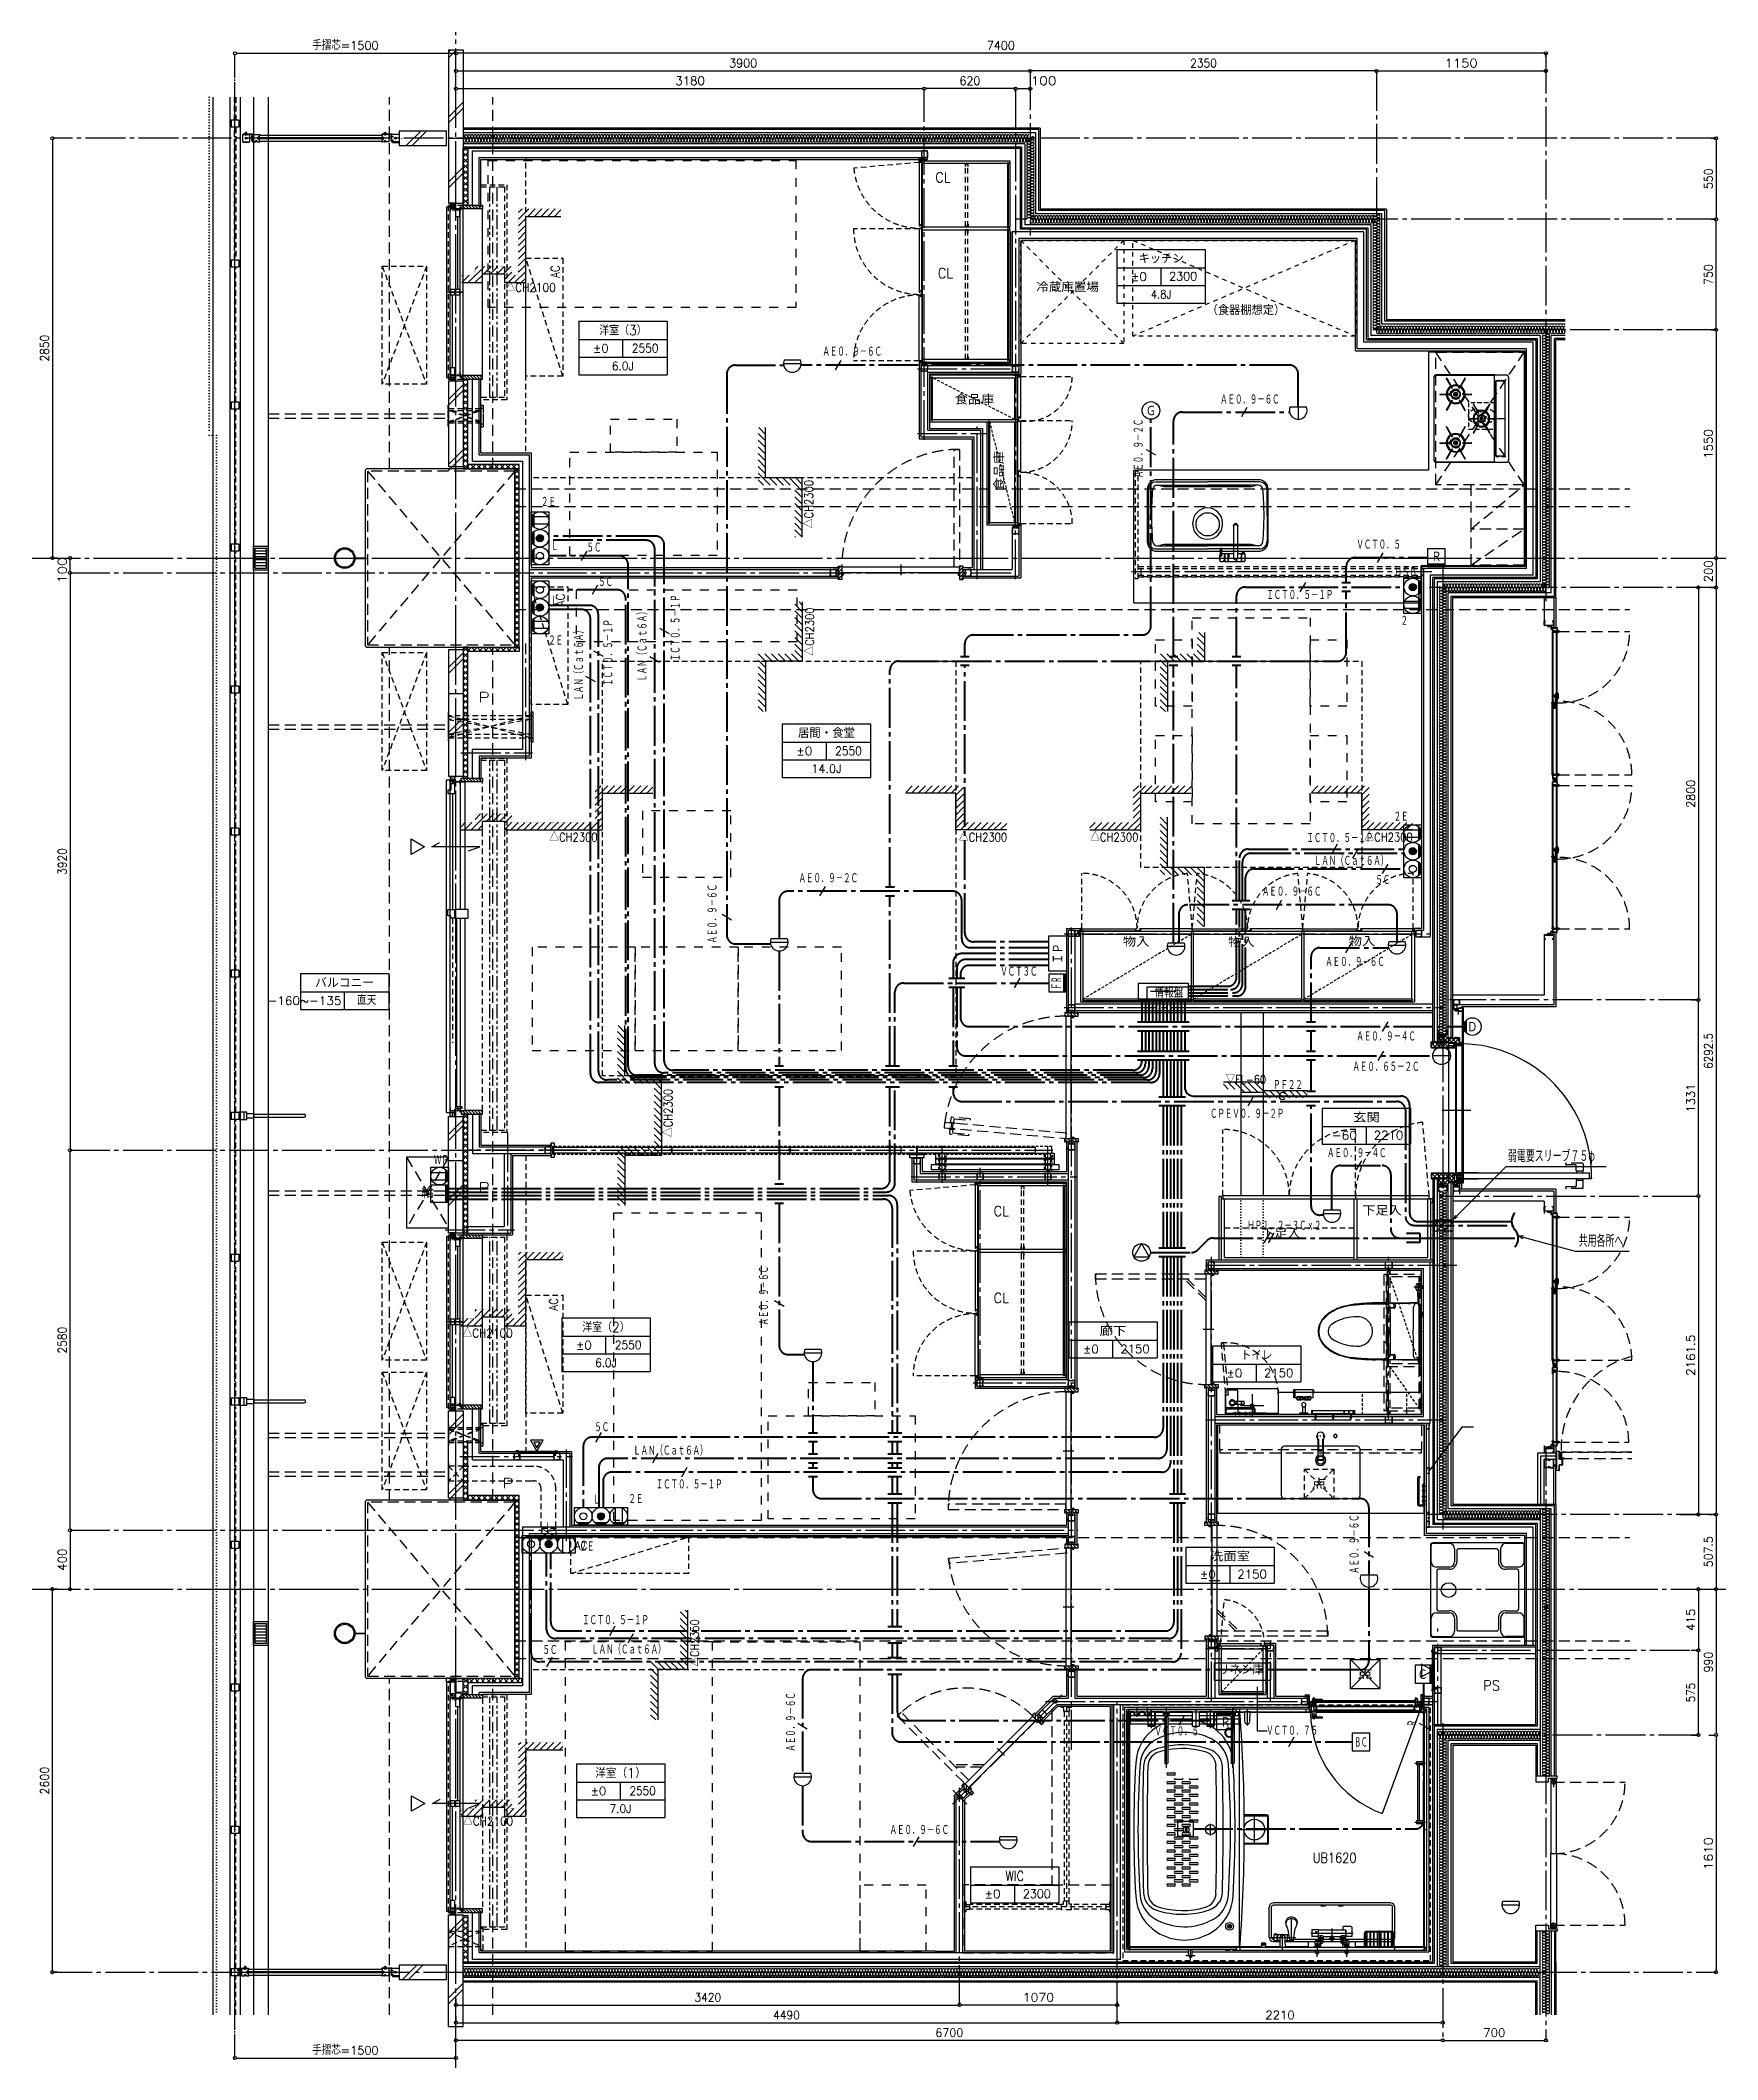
# Model space of a CAD drawing. Header units: millimetres. Extents: x 8300 to 98248, y -10383 to 40000.
# Drawn here: x 19779 to 31167, y 11706 to 25415 of the extents above; entities that cross this region are included whole.
import ezdxf
from ezdxf.enums import TextEntityAlignment as Align

# ---------------------------------------------------------------- set-up
doc = ezdxf.new("R2010")
doc.units = ezdxf.units.MM
doc.header["$LTSCALE"] = 300
for name, pattern in [('CADEWA_LINE1', [0.15, 0.1, -0.05]), ('CADEWA_LINE5', [1.2, 0.9, -0.1, 0.1, -0.1]), ('CADEWA_LINE6', [2.1, 1.8, -0.1, 0.1, -0.1]), ('CENTER2', [28.575, 19.05, -3.175, 3.175, -3.175]), ('DASH-N', [0.375, 0.25, -0.125]), ('DASH-S', [0.2, 0.125, -0.075]), ('DOT2', [3.175, 0, -3.175]), ('HIDDEN3', [0.2, 0.1, -0.1]), ('JIS_08_11', [12.8, 11, -0.6, 0.6, -0.6]), ('PHANTOMX2', [127, 63.5, -12.7, 12.7, -12.7, 12.7, -12.7])]:
    doc.linetypes.add(name, pattern=pattern)
doc.layers.get('0').update_dxf_attribs({"linetype": 'CONTINUOUS'})
for name, color, linetype in [('522EH_Other', 7, 'CONTINUOUS'), ('525EH_Tenjyo(2)', 7, 'CONTINUOUS'), ('525EH_Tenjyo(3)', 7, 'CONTINUOUS'), ('526EH_Kabe(4)', 7, 'CONTINUOUS'), ('526EH_Kabe(6)', 7, 'CONTINUOUS'), ('526EH_Kabe(7)', 7, 'CONTINUOUS'), ('526EH_Kabe(8)', 7, 'CONTINUOUS'), ('Eス0_その他－３', 7, 'CONTINUOUS'), ('E機T_電話設備', 7, 'CONTINUOUS'), ('E配T_その他－１', 7, 'CONTINUOUS'), ('K建0_壁', 7, 'CONTINUOUS'), ('通り芯', 7, 'CONTINUOUS')]:
    doc.layers.add(name, color=color, linetype=linetype)
doc.styles.add('MS Gothic2', font='msgothic.ttc', dxfattribs={"width": 0.6})
doc.styles.add('txt2', font='txt.shx', dxfattribs={"width": 1.197332, "bigfont": 'extfont2'})

msp = doc.modelspace()

# ---------------------------------------------------------------- texts
at = {"layer": '526EH_Kabe(7)', "color": 220, "lineweight": -3, "style": 'MS Gothic2', "width": 0.6}
for s, p in [('２Ｅ', (23178, 22284)), ('Ｌ', (23244, 21986)), ('ＵＳＢ', (28973, 21808)), ('Ｌ', (23244, 21614)), ('２', (29014, 21477)), ('２Ｅ', (23227, 21343)), ('２Ｅ', (28967, 20147)), ('ＷＰ', (22451, 17816)), ('Ｌ', (23531, 15510)), ('２Ｅ', (23771, 15515)), ('Ｌ', (23206, 15323)), ('２Ｅ', (23440, 15192))]:
    msp.add_text(s, height=60, dxfattribs=at).set_placement(p, align=Align.MIDDLE_LEFT)
at = {"layer": 'K建0_壁', "color": 250, "lineweight": -3, "style": 'txt2'}
for s, height, width, p in [('手摺芯=1500', 57.6, 0.979167, (21850, 25380)), ('7400', 57.6, 0.9625, (26300, 25380)), ('3900', 57.6, 0.9625, (24550, 25260)), ('2350', 57.6, 0.916667, (27675, 25260)), ('1150', 57.6, 1.132353, (29425, 25260)), ('3180', 57.6, 1.013158, (24190, 25140)), ('620', 57.6, 0.95, (26090, 25140)), ('100', 57.6, 1.1875, (26590, 25140)), ('冷蔵庫置場', 67.9, 1.138548, (26753, 23739)), ('（食器棚想定）', 67.9, 1.022338, (27964, 23584)), ('P', 67.9, 1.288929, (22792, 20955)), ('情報盤', 57.6, 0.875, (27441, 18946)), ('P', 67.9, 1.288929, (22792, 17627)), ('P', 67.9, 1.288929, (22954, 15619)), ('点', 67.9, 1.434949, (28461, 15615)), ('AC', 57.6, 0.9, (23450, 15197)), ('点', 67.9, 1.434949, (28773, 14323)), ('PS', 67.9, 0.955037, (29632, 14246)), ('3420', 57.6, 0.916667, (24310, 12129)), ('1070', 57.6, 1.069444, (26555, 12129)), ('4490', 57.6, 0.916667, (24845, 12009)), ('2210', 57.6, 1.013158, (28195, 12009)), ('手摺芯=1500', 57.6, 0.979167, (21850, 11769)), ('6700', 57.6, 0.9625, (25950, 11889)), ('700', 57.6, 1.017857, (29650, 11889))]:
    msp.add_text(s, height=height, dxfattribs=dict(at, width=width)).set_placement(p, align=Align.MIDDLE_CENTER)
for s, width, p in [('550', 0.95, (31104, 24475)), ('AC', 0.9, (23274, 23845)), ('750', 0.95, (31104, 23825)), ('2850', 0.916667, (19807, 23325)), ('1550', 1.013158, (31104, 22675)), ('100', 1.1875, (19927, 21817)), ('200', 1.017857, (31104, 21810)), ('AC', 0.9, (23309, 21615)), ('2800', 0.9625, (30984, 20300)), ('3920', 0.916667, (19927, 19840)), ('6292.5', 0.891667, (31104, 18554)), ('1331', 0.986111, (30984, 18234)), ('AC', 0.9, (23263, 16833)), ('2580', 0.916667, (19927, 16590)), ('2161.5', 1.028846, (30984, 16488)), ('507.5', 0.945652, (31104, 15154)), ('400', 1.017857, (19927, 15100)), ('415', 1.017857, (30984, 14692)), ('990', 0.95, (31104, 14405)), ('575', 0.890625, (30984, 14198)), ('2600', 0.9625, (19807, 13600)), ('1610', 1.132353, (31104, 13105))]:
    msp.add_text(s, height=57.6, rotation=90, dxfattribs=dict(at, width=width)).set_placement(p, align=Align.MIDDLE_CENTER)
for s, width, p in [('CL', 0.943378, (25907, 24430)), ('CL', 0.943378, (25924, 23780)), ('食品庫', 1.197332, (26121, 22922)), ('物入', 1.207082, (27219, 19241)), ('物入', 1.207082, (27934, 19239)), ('物入', 1.207082, (28752, 19244)), ('CL', 0.943378, (26303, 17413)), ('下足入', 1.197332, (28888, 17416)), ('下足入', 1.197332, (28201, 17261)), ('CL', 0.943378, (26303, 16823)), ('UB1620', 0.829174, (28566, 13022))]:
    msp.add_text(s, height=67.9, dxfattribs=dict(at, width=width)).set_placement(p, align=Align.BOTTOM_CENTER)
at = {"layer": 'K建0_壁', "color": 250, "lineweight": -3, "style": 'txt2', "width": 1.197332}
msp.add_text('食品庫', height=67.9, rotation=90, dxfattribs=at).set_placement((26343, 22492), align=Align.BOTTOM_CENTER)
at = {"layer": 'K建0_壁', "color": 250, "lineweight": -3, "style": 'txt2'}
msp.add_text('給', height=76.8, dxfattribs=at).set_placement((22408, 17593), align=Align.MIDDLE_CENTER)

# ---------------------------------------------------------------- blocks, each defined once
blk = doc.blocks.new('ZGroup172', base_point=(29501, 18719))
at = {"layer": 'E機T_電話設備', "color": 6, "linetype": 'Continuous', "lineweight": -3}
for p, q in [((29445, 18742), (29445, 18696)), ((29450, 18751), (29450, 18687)), ((29454, 18757), (29454, 18681))]:
    blk.add_line(p, q, dxfattribs=at)
at = {"layer": 'E機T_電話設備', "color": 6, "linetype": 'Continuous', "lineweight": 30}
blk.add_line((29459, 18762), (29459, 18676), dxfattribs=at)
blk.add_circle((29501, 18719), 60, dxfattribs=at)
at = {"layer": 'E機T_電話設備', "color": 6, "lineweight": -3, "style": 'MS Gothic2', "width": 0.8}
blk.add_text('Ｄ', height=64, rotation=0, dxfattribs=at).set_placement((29501, 18719), align=Align.MIDDLE_CENTER)
blk = doc.blocks.new('ZGroup173', base_point=(29292, 18521))
at = {"layer": '526EH_Kabe(6)', "color": 6, "linetype": 'Continuous', "lineweight": 30}
blk.add_line((29352, 18521), (29232, 18521), dxfattribs=at)
blk.add_circle((29292, 18521), 60, dxfattribs=at)
blk = doc.blocks.new('ZGroup174', base_point=(27255, 17186))
at = {"layer": '525EH_Tenjyo(2)', "color": 6, "linetype": 'Continuous', "lineweight": 30}
for p, q in [((27255, 17246), (27203, 17156)), ((27203, 17156), (27307, 17156)), ((27255, 17246), (27307, 17156))]:
    blk.add_line(p, q, dxfattribs=at)
blk.add_circle((27255, 17186), 60, dxfattribs=at)
blk = doc.blocks.new('ZGroup175', base_point=(27402, 18960))
at = {"layer": '522EH_Other', "color": 6, "linetype": 'Continuous', "lineweight": 30}
for p, q in [((27232, 19015), (27572, 19015)), ((27232, 19015), (27232, 18905)), ((27317, 18960), (27487, 18960)), ((27572, 19015), (27572, 18905)), ((27232, 18905), (27572, 18905))]:
    blk.add_line(p, q, dxfattribs=at)
blk = doc.blocks.new('ZGroup176', base_point=(28799, 14956))
at = {"layer": '525EH_Tenjyo(3)', "color": 6, "linetype": 'Continuous', "lineweight": 30}
for p, q in [((28744, 14998), (28853, 14998)), ((28799, 14998), (28799, 14914))]:
    blk.add_line(p, q, dxfattribs=at)
blk.add_arc((28799, 14974), 60, 156.4305, 23.5695, dxfattribs=at)
blk = doc.blocks.new('ZGroup177', base_point=(29172, 14323))
at = {"layer": '526EH_Kabe(8)', "color": 6, "linetype": 'Continuous', "lineweight": 30}
for p, q in [((29112, 14383), (29112, 14263)), ((29232, 14383), (29112, 14383)), ((29112, 14263), (29232, 14263)), ((29214, 14263), (29214, 14383)), ((29232, 14263), (29232, 14383))]:
    blk.add_line(p, q, dxfattribs=at)
at = {"layer": '526EH_Kabe(8)', "color": 6, "linetype": 'Continuous', "lineweight": -3}
for p, q in [((29219, 14263), (29219, 14383)), ((29223, 14263), (29223, 14383)), ((29228, 14263), (29228, 14383))]:
    blk.add_line(p, q, dxfattribs=at)
at = {"layer": '526EH_Kabe(8)', "color": 6, "lineweight": -3, "style": 'MS Gothic2', "width": 0.8}
blk.add_text('Ｃ', height=64, rotation=0, dxfattribs=at).set_placement((29163, 14323), align=Align.MIDDLE_CENTER)
blk = doc.blocks.new('ZGroup178', base_point=(27825, 14006))
at = {"layer": '526EH_Kabe(8)', "color": 6, "linetype": 'Continuous', "lineweight": 30}
for p, q in [((27885, 14068), (27765, 14068)), ((27765, 14068), (27765, 13948)), ((27885, 14050), (27765, 14050)), ((27885, 13948), (27885, 14068)), ((27765, 13948), (27885, 13948))]:
    blk.add_line(p, q, dxfattribs=at)
at = {"layer": '526EH_Kabe(8)', "color": 6, "linetype": 'Continuous', "lineweight": -3}
for p, q in [((27885, 14064), (27765, 14064)), ((27885, 14059), (27765, 14059)), ((27885, 14055), (27765, 14055))]:
    blk.add_line(p, q, dxfattribs=at)
at = {"layer": '526EH_Kabe(8)', "color": 6, "lineweight": -3, "style": 'MS Gothic2', "width": 0.8}
blk.add_text('Ｒ', height=64, dxfattribs=at).set_placement((27825, 13999), align=Align.MIDDLE_CENTER)
blk = doc.blocks.new('ZGroup179', base_point=(26685.015, 19215))
at = {"layer": '526EH_Kabe(4)', "color": 6, "linetype": 'Continuous', "lineweight": 30}
for p, q in [((26625.03, 19095.03), (26625.03, 19334.97)), ((26625.03, 19334.97), (26745, 19334.97)), ((26745, 19334.97), (26745, 19095.03)), ((26745, 19095.03), (26625.03, 19095.03))]:
    blk.add_line(p, q, dxfattribs=at)
at = {"layer": '526EH_Kabe(4)', "color": 6, "lineweight": -3, "style": 'MS Gothic2', "width": 0.8}
blk.add_text('ＩＰ', height=63.984, rotation=89.9999999, dxfattribs=at).set_placement((26685.015, 19215), align=Align.MIDDLE_CENTER)
blk = doc.blocks.new('ZGroup180', base_point=(26683.16058, 19015))
at = {"layer": '526EH_Kabe(8)', "color": 6, "linetype": 'Continuous', "lineweight": 30}
for p, q in [((26625.03, 19074.985), (26625.03, 18955.015)), ((26745, 19074.985), (26625.03, 19074.985)), ((26727.0045, 18955.015), (26727.0045, 19074.985)), ((26745, 18955.015), (26745, 19074.985)), ((26625.03, 18955.015), (26745, 18955.015))]:
    blk.add_line(p, q, dxfattribs=at)
at = {"layer": '526EH_Kabe(8)', "color": 6, "linetype": 'Continuous', "lineweight": -3}
for p, q in [((26731.50225, 18955.015), (26731.50225, 19074.985)), ((26736.00225, 18955.015), (26736.00225, 19074.985)), ((26740.50225, 18955.015), (26740.50225, 19074.985))]:
    blk.add_line(p, q, dxfattribs=at)
at = {"layer": '526EH_Kabe(8)', "color": 6, "lineweight": -3, "style": 'MS Gothic2', "width": 0.5}
blk.add_text('ＦＲ', height=63.984, rotation=90, dxfattribs=at).set_placement((26676.01725, 19015), align=Align.MIDDLE_CENTER)
blk = doc.blocks.new('ZGroup181', base_point=(28319, 22884))
at = {"layer": '525EH_Tenjyo(3)', "color": 6, "linetype": 'Continuous', "lineweight": 30}
for p, q in [((28264, 22926), (28374, 22926)), ((28319, 22926), (28319, 22842))]:
    blk.add_line(p, q, dxfattribs=at)
blk.add_arc((28319, 22902), 60, 156.4305, 23.5695, dxfattribs=at)
blk = doc.blocks.new('ZGroup182', base_point=(27319, 22902))
at = {"layer": '526EH_Kabe(4)', "color": 6, "linetype": 'Continuous', "lineweight": 30}
blk.add_circle((27319, 22902), 60, dxfattribs=at)
at = {"layer": '526EH_Kabe(4)', "color": 6, "lineweight": -3, "style": 'MS Gothic2', "width": 0.8}
blk.add_text('Ｇ', height=64, dxfattribs=at).set_placement((27319, 22902), align=Align.MIDDLE_CENTER)
blk = doc.blocks.new('ZGroup183', base_point=(29565, 22865))
at = {"layer": '526EH_Kabe(8)', "color": 6, "linetype": 'CADEWA_LINE1', "lineweight": 30}
for p, q in [((29654.9775, 22954.9775), (29475.0225, 22954.9775)), ((29475.0225, 22954.9775), (29475.0225, 22775.0225)), ((29654.9775, 22775.0225), (29654.9775, 22954.9775)), ((29475.0225, 22775.0225), (29654.9775, 22775.0225))]:
    blk.add_line(p, q, dxfattribs=at)
for centre in [(29520.01125, 22865), (29609.98875, 22865)]:
    blk.add_circle(centre, 44.98875, dxfattribs=at)
blk = doc.blocks.new('ZGroup184', base_point=(23170, 22035))
at = {"layer": '526EH_Kabe(7)', "color": 6, "linetype": 'Continuous', "lineweight": -3}
for p, q in [((23123, 22073), (23123, 21997)), ((23114, 22058), (23114, 22012)), ((23119, 22067), (23119, 22003)), ((23147, 22043), (23147, 22027)), ((23152, 22051), (23152, 22019)), ((23156, 22055), (23156, 22015)), ((23161, 22057), (23161, 22013)), ((23165, 22059), (23165, 22011)), ((23170, 22059), (23170, 22011)), ((23174, 22059), (23174, 22011)), ((23179, 22057), (23179, 22013)), ((23183, 22055), (23183, 22015)), ((23188, 22051), (23188, 22019)), ((23192, 22043), (23192, 22027))]:
    blk.add_line(p, q, dxfattribs=at)
at = {"layer": '526EH_Kabe(7)', "color": 6, "linetype": 'Continuous', "lineweight": 30}
blk.add_line((23128, 22078), (23128, 21992), dxfattribs=at)
for radius in [60, 24]:
    blk.add_circle((23170, 22035), radius, dxfattribs=at)
blk = doc.blocks.new('ZGroup185', base_point=(23170, 21915))
at = {"layer": '526EH_Kabe(7)', "color": 6, "linetype": 'Continuous', "lineweight": -3}
for p, q in [((23114, 21938), (23114, 21892)), ((23119, 21947), (23119, 21883)), ((23123, 21953), (23123, 21877))]:
    blk.add_line(p, q, dxfattribs=at)
at = {"layer": '526EH_Kabe(7)', "color": 6, "linetype": 'Continuous', "lineweight": 30}
blk.add_line((23128, 21958), (23128, 21872), dxfattribs=at)
for radius in [60, 24]:
    blk.add_circle((23170, 21915), radius, dxfattribs=at)
blk = doc.blocks.new('ZGroup186', base_point=(23170, 22155))
at = {"layer": '526EH_Kabe(7)', "color": 6, "linetype": 'Continuous', "lineweight": -3}
for p, q in [((23114, 22178), (23114, 22132)), ((23119, 22187), (23119, 22123)), ((23123, 22193), (23123, 22117))]:
    blk.add_line(p, q, dxfattribs=at)
at = {"layer": '526EH_Kabe(7)', "color": 6, "linetype": 'Continuous', "lineweight": 30}
for p, q in [((23225, 22179), (23115, 22179)), ((23225, 22131), (23115, 22131)), ((23128, 22198), (23128, 22112))]:
    blk.add_line(p, q, dxfattribs=at)
blk.add_circle((23170, 22155), 60, dxfattribs=at)
blk = doc.blocks.new('ZGroup188', base_point=(23169.985, 22035))
at = {"layer": '526EH_Kabe(7)', "color": 6, "linetype": 'Continuous', "lineweight": 30}
for p, q in [((23110, 21855.045), (23110, 22214.955)), ((23110, 22214.955), (23229.97, 22214.955)), ((23229.97, 22214.955), (23229.97, 21855.045)), ((23229.97, 21855.045), (23110, 21855.045))]:
    blk.add_line(p, q, dxfattribs=at)
blk = doc.blocks.new('ZGroup191', base_point=(23170, 21565))
at = {"layer": '526EH_Kabe(7)', "color": 6, "linetype": 'Continuous', "lineweight": -3}
for p, q in [((23114, 21588), (23114, 21542)), ((23119, 21597), (23119, 21533)), ((23123, 21603), (23123, 21527)), ((23147, 21573), (23147, 21557)), ((23152, 21581), (23152, 21549)), ((23156, 21585), (23156, 21545)), ((23161, 21587), (23161, 21543)), ((23165, 21589), (23165, 21541)), ((23170, 21589), (23170, 21541)), ((23174, 21589), (23174, 21541)), ((23179, 21587), (23179, 21543)), ((23183, 21585), (23183, 21545)), ((23188, 21581), (23188, 21549)), ((23192, 21573), (23192, 21557))]:
    blk.add_line(p, q, dxfattribs=at)
at = {"layer": '526EH_Kabe(7)', "color": 6, "linetype": 'Continuous', "lineweight": 30}
blk.add_line((23128, 21608), (23128, 21522), dxfattribs=at)
for radius in [60, 24]:
    blk.add_circle((23170, 21565), radius, dxfattribs=at)
blk = doc.blocks.new('ZGroup192', base_point=(23170, 21685))
at = {"layer": '526EH_Kabe(7)', "color": 6, "linetype": 'Continuous', "lineweight": -3}
for p, q in [((23114, 21708), (23114, 21662)), ((23119, 21717), (23119, 21653)), ((23123, 21723), (23123, 21647))]:
    blk.add_line(p, q, dxfattribs=at)
at = {"layer": '526EH_Kabe(7)', "color": 6, "linetype": 'Continuous', "lineweight": 30}
blk.add_line((23128, 21728), (23128, 21642), dxfattribs=at)
for radius in [60, 24]:
    blk.add_circle((23170, 21685), radius, dxfattribs=at)
blk = doc.blocks.new('ZGroup193', base_point=(23170, 21445))
at = {"layer": '526EH_Kabe(7)', "color": 6, "linetype": 'Continuous', "lineweight": -3}
for p, q in [((23114, 21468), (23114, 21422)), ((23119, 21477), (23119, 21413)), ((23123, 21483), (23123, 21407))]:
    blk.add_line(p, q, dxfattribs=at)
at = {"layer": '526EH_Kabe(7)', "color": 6, "linetype": 'Continuous', "lineweight": 30}
for p, q in [((23225, 21469), (23115, 21469)), ((23225, 21421), (23115, 21421)), ((23128, 21488), (23128, 21402))]:
    blk.add_line(p, q, dxfattribs=at)
blk.add_circle((23170, 21445), 60, dxfattribs=at)
blk = doc.blocks.new('ZGroup195', base_point=(23170, 21565))
at = {"layer": '526EH_Kabe(7)', "color": 6, "linetype": 'Continuous', "lineweight": 30}
for p, q in [((23110, 21385), (23110, 21745)), ((23110, 21745), (23230, 21745)), ((23230, 21745), (23230, 21385)), ((23230, 21385), (23110, 21385))]:
    blk.add_line(p, q, dxfattribs=at)
blk = doc.blocks.new('ZGroup196', base_point=(22490, 17644))
at = {"layer": '526EH_Kabe(7)', "color": 6, "linetype": 'Continuous', "lineweight": 30}
for p, q in [((22430, 17524), (22430, 17764)), ((22430, 17764), (22550, 17764)), ((22550, 17764), (22550, 17524)), ((22550, 17524), (22430, 17524))]:
    blk.add_line(p, q, dxfattribs=at)
blk = doc.blocks.new('ZGroup197', base_point=(22490, 17584))
at = {"layer": '526EH_Kabe(7)', "color": 6, "linetype": 'Continuous', "lineweight": 30}
for p, q in [((22430, 17524), (22430, 17644)), ((22430, 17644), (22550, 17644)), ((22532, 17524), (22532, 17644)), ((22550, 17644), (22550, 17524)), ((22550, 17524), (22430, 17524))]:
    blk.add_line(p, q, dxfattribs=at)
at = {"layer": '526EH_Kabe(7)', "color": 6, "linetype": 'Continuous', "lineweight": -3}
for p, q in [((22537, 17524), (22537, 17644)), ((22541, 17524), (22541, 17644)), ((22546, 17524), (22546, 17644))]:
    blk.add_line(p, q, dxfattribs=at)
blk = doc.blocks.new('ZGroup198', base_point=(22490, 17704))
at = {"layer": '526EH_Kabe(7)', "color": 6, "linetype": 'Continuous', "lineweight": 30}
for p, q in [((22435, 17728), (22545, 17728)), ((22532, 17661), (22532, 17747)), ((22435, 17680), (22545, 17680))]:
    blk.add_line(p, q, dxfattribs=at)
at = {"layer": '526EH_Kabe(7)', "color": 6, "linetype": 'Continuous', "lineweight": -3}
for p, q in [((22537, 17666), (22537, 17742)), ((22541, 17672), (22541, 17735)), ((22546, 17681), (22546, 17727))]:
    blk.add_line(p, q, dxfattribs=at)
at = {"layer": '526EH_Kabe(7)', "color": 6, "linetype": 'Continuous', "lineweight": 30}
blk.add_circle((22490, 17704), 60, dxfattribs=at)
blk = doc.blocks.new('ZGroup201', base_point=(23230, 15205))
at = {"layer": '526EH_Kabe(7)', "color": 6, "linetype": 'Continuous', "lineweight": 30}
blk.add_line((23273, 15247), (23187, 15247), dxfattribs=at)
at = {"layer": '526EH_Kabe(7)', "color": 6, "linetype": 'Continuous', "lineweight": -3}
for p, q in [((23268, 15252), (23192, 15252)), ((23262, 15256), (23198, 15256)), ((23253, 15261), (23207, 15261)), ((23250, 15219), (23210, 15219)), ((23246, 15223), (23214, 15223)), ((23238, 15228), (23222, 15228)), ((23254, 15210), (23206, 15210)), ((23254, 15205), (23206, 15205)), ((23254, 15201), (23206, 15201)), ((23252, 15214), (23208, 15214)), ((23252, 15196), (23208, 15196)), ((23250, 15192), (23210, 15192)), ((23246, 15187), (23214, 15187)), ((23238, 15183), (23222, 15183))]:
    blk.add_line(p, q, dxfattribs=at)
at = {"layer": '526EH_Kabe(7)', "color": 6, "linetype": 'Continuous', "lineweight": 30}
for radius in [60, 24]:
    blk.add_circle((23230, 15205), radius, dxfattribs=at)
blk = doc.blocks.new('ZGroup202', base_point=(23110, 15205))
at = {"layer": '526EH_Kabe(7)', "color": 6, "linetype": 'Continuous', "lineweight": 30}
blk.add_line((23153, 15247), (23067, 15247), dxfattribs=at)
at = {"layer": '526EH_Kabe(7)', "color": 6, "linetype": 'Continuous', "lineweight": -3}
for p, q in [((23148, 15252), (23072, 15252)), ((23142, 15256), (23078, 15256)), ((23133, 15261), (23087, 15261))]:
    blk.add_line(p, q, dxfattribs=at)
at = {"layer": '526EH_Kabe(7)', "color": 6, "linetype": 'Continuous', "lineweight": 30}
for radius in [60, 24]:
    blk.add_circle((23110, 15205), radius, dxfattribs=at)
blk = doc.blocks.new('ZGroup203', base_point=(23350, 15205))
at = {"layer": '526EH_Kabe(7)', "color": 6, "linetype": 'Continuous', "lineweight": 30}
for p, q in [((23393, 15247), (23307, 15247)), ((23326, 15150), (23326, 15260)), ((23374, 15150), (23374, 15260))]:
    blk.add_line(p, q, dxfattribs=at)
at = {"layer": '526EH_Kabe(7)', "color": 6, "linetype": 'Continuous', "lineweight": -3}
for p, q in [((23388, 15252), (23312, 15252)), ((23382, 15256), (23318, 15256)), ((23373, 15261), (23327, 15261))]:
    blk.add_line(p, q, dxfattribs=at)
at = {"layer": '526EH_Kabe(7)', "color": 6, "linetype": 'Continuous', "lineweight": 30}
blk.add_circle((23350, 15205), 60, dxfattribs=at)
blk = doc.blocks.new('ZGroup205', base_point=(23230, 15205.015))
at = {"layer": '526EH_Kabe(7)', "color": 6, "linetype": 'Continuous', "lineweight": 30}
for p, q in [((23050.045, 15145.03), (23050.045, 15265)), ((23050.045, 15265), (23409.955, 15265)), ((23409.955, 15265), (23409.955, 15145.03)), ((23409.955, 15145.03), (23050.045, 15145.03))]:
    blk.add_line(p, q, dxfattribs=at)
blk = doc.blocks.new('ZGroup207', base_point=(23585, 15395))
at = {"layer": '526EH_Kabe(7)', "color": 6, "linetype": 'Continuous', "lineweight": -3}
for p, q in [((23561, 15399), (23609, 15399)), ((23561, 15395), (23609, 15395)), ((23561, 15390), (23609, 15390)), ((23563, 15404), (23607, 15404)), ((23563, 15386), (23607, 15386)), ((23565, 15408), (23605, 15408)), ((23565, 15381), (23605, 15381)), ((23569, 15413), (23601, 15413)), ((23569, 15377), (23601, 15377)), ((23577, 15417), (23593, 15417)), ((23577, 15372), (23593, 15372)), ((23547, 15348), (23623, 15348)), ((23553, 15344), (23617, 15344)), ((23562, 15339), (23608, 15339))]:
    blk.add_line(p, q, dxfattribs=at)
at = {"layer": '526EH_Kabe(7)', "color": 6, "linetype": 'Continuous', "lineweight": 30}
blk.add_line((23542, 15353), (23628, 15353), dxfattribs=at)
for radius in [60, 24]:
    blk.add_circle((23585, 15395), radius, dxfattribs=at)
blk = doc.blocks.new('ZGroup208', base_point=(23465, 15395))
at = {"layer": '526EH_Kabe(7)', "color": 6, "linetype": 'Continuous', "lineweight": 30}
blk.add_line((23422, 15353), (23508, 15353), dxfattribs=at)
at = {"layer": '526EH_Kabe(7)', "color": 6, "linetype": 'Continuous', "lineweight": -3}
for p, q in [((23427, 15348), (23503, 15348)), ((23433, 15344), (23497, 15344)), ((23442, 15339), (23488, 15339))]:
    blk.add_line(p, q, dxfattribs=at)
at = {"layer": '526EH_Kabe(7)', "color": 6, "linetype": 'Continuous', "lineweight": 30}
for radius in [60, 24]:
    blk.add_circle((23465, 15395), radius, dxfattribs=at)
blk = doc.blocks.new('ZGroup209', base_point=(23705, 15395))
at = {"layer": '526EH_Kabe(7)', "color": 6, "linetype": 'Continuous', "lineweight": 30}
for p, q in [((23681, 15450), (23681, 15340)), ((23729, 15450), (23729, 15340)), ((23662, 15353), (23748, 15353))]:
    blk.add_line(p, q, dxfattribs=at)
at = {"layer": '526EH_Kabe(7)', "color": 6, "linetype": 'Continuous', "lineweight": -3}
for p, q in [((23667, 15348), (23743, 15348)), ((23673, 15344), (23737, 15344)), ((23682, 15339), (23728, 15339))]:
    blk.add_line(p, q, dxfattribs=at)
at = {"layer": '526EH_Kabe(7)', "color": 6, "linetype": 'Continuous', "lineweight": 30}
blk.add_circle((23705, 15395), 60, dxfattribs=at)
blk = doc.blocks.new('ZGroup211', base_point=(23585, 15395))
at = {"layer": '526EH_Kabe(7)', "color": 6, "linetype": 'Continuous', "lineweight": 30}
for p, q in [((23405, 15455), (23765, 15455)), ((23405, 15335), (23405, 15455)), ((23765, 15455), (23765, 15335)), ((23765, 15335), (23405, 15335))]:
    blk.add_line(p, q, dxfattribs=at)
blk = doc.blocks.new('ZGroup212', base_point=(29257, 21904.83942))
at = {"layer": '526EH_Kabe(8)', "color": 6, "linetype": 'Continuous', "lineweight": 30}
for p, q in [((29316.985, 21962.97), (29197.015, 21962.97)), ((29197.015, 21962.97), (29197.015, 21843)), ((29316.985, 21843), (29316.985, 21962.97)), ((29197.015, 21860.9955), (29316.985, 21860.9955)), ((29197.015, 21843), (29316.985, 21843))]:
    blk.add_line(p, q, dxfattribs=at)
at = {"layer": '526EH_Kabe(8)', "color": 6, "linetype": 'Continuous', "lineweight": -3}
for p, q in [((29197.015, 21856.49775), (29316.985, 21856.49775)), ((29197.015, 21851.99775), (29316.985, 21851.99775)), ((29197.015, 21847.49775), (29316.985, 21847.49775))]:
    blk.add_line(p, q, dxfattribs=at)
at = {"layer": '526EH_Kabe(8)', "color": 6, "lineweight": -3, "style": 'MS Gothic2', "width": 0.8}
blk.add_text('Ｒ', height=63.984, dxfattribs=at).set_placement((29257, 21911.98275), align=Align.MIDDLE_CENTER)
blk = doc.blocks.new('ZGroup213', base_point=(29097, 21643))
at = {"layer": '526EH_Kabe(7)', "color": 6, "linetype": 'Continuous', "lineweight": 30}
for p, q in [((29037, 21523), (29037, 21763)), ((29037, 21763), (29157, 21763)), ((29157, 21763), (29157, 21523)), ((29157, 21523), (29037, 21523))]:
    blk.add_line(p, q, dxfattribs=at)
blk = doc.blocks.new('ZGroup214', base_point=(29097, 21583))
at = {"layer": '526EH_Kabe(7)', "color": 6, "linetype": 'Continuous', "lineweight": 30}
for p, q in [((29042, 21607), (29152, 21607)), ((29042, 21559), (29152, 21559)), ((29139, 21540), (29139, 21626))]:
    blk.add_line(p, q, dxfattribs=at)
at = {"layer": '526EH_Kabe(7)', "color": 6, "linetype": 'Continuous', "lineweight": -3}
for p, q in [((29144, 21545), (29144, 21621)), ((29148, 21551), (29148, 21615)), ((29153, 21560), (29153, 21606))]:
    blk.add_line(p, q, dxfattribs=at)
at = {"layer": '526EH_Kabe(7)', "color": 6, "linetype": 'Continuous', "lineweight": 30}
blk.add_circle((29097, 21583), 60, dxfattribs=at)
blk = doc.blocks.new('ZGroup216', base_point=(29097, 21703))
at = {"layer": '526EH_Kabe(7)', "color": 6, "linetype": 'Continuous', "lineweight": -3}
for p, q in [((29075, 21695), (29075, 21711)), ((29079, 21687), (29079, 21719)), ((29084, 21683), (29084, 21723)), ((29088, 21681), (29088, 21725)), ((29093, 21679), (29093, 21727)), ((29097, 21679), (29097, 21727)), ((29102, 21679), (29102, 21727)), ((29106, 21681), (29106, 21725)), ((29111, 21683), (29111, 21723)), ((29115, 21687), (29115, 21719)), ((29120, 21695), (29120, 21711)), ((29144, 21665), (29144, 21741)), ((29148, 21671), (29148, 21735)), ((29153, 21680), (29153, 21726))]:
    blk.add_line(p, q, dxfattribs=at)
at = {"layer": '526EH_Kabe(7)', "color": 6, "linetype": 'Continuous', "lineweight": 30}
blk.add_line((29139, 21660), (29139, 21746), dxfattribs=at)
for radius in [60, 24]:
    blk.add_circle((29097, 21703), radius, dxfattribs=at)
blk = doc.blocks.new('ZGroup217', base_point=(29097, 19910))
at = {"layer": '526EH_Kabe(7)', "color": 6, "linetype": 'Continuous', "lineweight": -3}
for p, q in [((29075, 19902), (29075, 19918)), ((29079, 19894), (29079, 19926)), ((29084, 19890), (29084, 19930)), ((29088, 19888), (29088, 19932)), ((29093, 19886), (29093, 19934)), ((29097, 19886), (29097, 19934)), ((29102, 19886), (29102, 19934)), ((29106, 19888), (29106, 19932)), ((29111, 19890), (29111, 19930)), ((29115, 19894), (29115, 19926)), ((29120, 19902), (29120, 19918)), ((29144, 19872), (29144, 19948)), ((29148, 19878), (29148, 19942)), ((29153, 19887), (29153, 19933))]:
    blk.add_line(p, q, dxfattribs=at)
at = {"layer": '526EH_Kabe(7)', "color": 6, "linetype": 'Continuous', "lineweight": 30}
blk.add_line((29139, 19867), (29139, 19953), dxfattribs=at)
for radius in [60, 24]:
    blk.add_circle((29097, 19910), radius, dxfattribs=at)
blk = doc.blocks.new('ZGroup218', base_point=(29097, 19790))
at = {"layer": '526EH_Kabe(7)', "color": 6, "linetype": 'Continuous', "lineweight": 30}
blk.add_line((29139, 19747), (29139, 19833), dxfattribs=at)
at = {"layer": '526EH_Kabe(7)', "color": 6, "linetype": 'Continuous', "lineweight": -3}
for p, q in [((29144, 19752), (29144, 19828)), ((29148, 19758), (29148, 19822)), ((29153, 19767), (29153, 19813))]:
    blk.add_line(p, q, dxfattribs=at)
at = {"layer": '526EH_Kabe(7)', "color": 6, "linetype": 'Continuous', "lineweight": 30}
for radius in [60, 24]:
    blk.add_circle((29097, 19790), radius, dxfattribs=at)
blk = doc.blocks.new('ZGroup219', base_point=(29097, 20030))
at = {"layer": '526EH_Kabe(7)', "color": 6, "linetype": 'Continuous', "lineweight": 30}
for p, q in [((29042, 20054), (29152, 20054)), ((29139, 19987), (29139, 20073)), ((29042, 20006), (29152, 20006))]:
    blk.add_line(p, q, dxfattribs=at)
at = {"layer": '526EH_Kabe(7)', "color": 6, "linetype": 'Continuous', "lineweight": -3}
for p, q in [((29144, 19992), (29144, 20068)), ((29148, 19998), (29148, 20062)), ((29153, 20007), (29153, 20053))]:
    blk.add_line(p, q, dxfattribs=at)
at = {"layer": '526EH_Kabe(7)', "color": 6, "linetype": 'Continuous', "lineweight": 30}
blk.add_circle((29097, 20030), 60, dxfattribs=at)
blk = doc.blocks.new('ZGroup221', base_point=(29097, 19910))
at = {"layer": '526EH_Kabe(7)', "color": 6, "linetype": 'Continuous', "lineweight": 30}
for p, q in [((29037, 19730), (29037, 20090)), ((29037, 20090), (29157, 20090)), ((29157, 20090), (29157, 19730)), ((29157, 19730), (29037, 19730))]:
    blk.add_line(p, q, dxfattribs=at)
blk = doc.blocks.new('ZGroup222', base_point=(28745.391987, 13862.832))
at = {"layer": '526EH_Kabe(7)', "color": 6, "linetype": 'Continuous', "lineweight": 30}
for p, q in [((28805.376987, 13922.817), (28685.406987, 13922.817)), ((28685.406987, 13922.817), (28685.406987, 13802.847)), ((28805.376987, 13802.847), (28805.376987, 13922.817)), ((28685.406987, 13802.847), (28805.376987, 13802.847))]:
    blk.add_line(p, q, dxfattribs=at)
at = {"layer": '526EH_Kabe(7)', "color": 6, "lineweight": -3, "style": 'MS Gothic2', "width": 0.5}
blk.add_text('ＢＣ', height=63.984, dxfattribs=at).set_placement((28745.391987, 13862.832), align=Align.MIDDLE_CENTER)
blk = doc.blocks.new('ZGroup223', base_point=(29300, 17370))
at = {"layer": 'Eス0_その他－３', "color": 216, "linetype": 'Continuous', "lineweight": 30}
for p, q in [((29232, 17408), (29368, 17408)), ((29232, 17408), (29232, 17333)), ((29280, 17408), (29232, 17360)), ((29232, 17333), (29368, 17333)), ((29333, 17408), (29258, 17333)), ((29368, 17390), (29311, 17333)), ((29368, 17337), (29364, 17333)), ((29368, 17408), (29368, 17333))]:
    blk.add_line(p, q, dxfattribs=at)
blk = doc.blocks.new('ZGroup224', base_point=(27553, 13272))
at = {"layer": 'E配T_その他－１', "color": 6, "linetype": 'Continuous', "lineweight": 30}
for p, q in [((27501, 13324), (27605, 13324)), ((27501, 13220), (27501, 13324)), ((27605, 13324), (27605, 13220)), ((27605, 13220), (27501, 13220))]:
    blk.add_line(p, q, dxfattribs=at)
blk = doc.blocks.new('ZGroup225', base_point=(29100, 17284))
at = {"layer": 'E配T_その他－１', "color": 1, "linetype": 'Continuous', "lineweight": 40}
for p, q in [((29145, 17314), (29055, 17314)), ((29145, 17314), (29145, 17254)), ((29145, 17254), (29055, 17254))]:
    blk.add_line(p, q, dxfattribs=at)
blk = doc.blocks.new('ZGroup226', base_point=(29790, 17340))
at = {"layer": 'E配T_その他－１', "color": 1, "linetype": 'Continuous', "lineweight": 40}
for centre, start, end in [((29851, 17398), 136.3972, 223.6028), ((29729, 17282), 316.3972, 43.6028)]:
    blk.add_arc(centre, 84, start, end, dxfattribs=at)
blk = doc.blocks.new('Z0ArrowOpen30')
at = {"color": 0, "linetype": 'ByBlock', "lineweight": 0}
for p, q in [((-1, 0.27), (0, 0)), ((0, 0), (-1, -0.27))]:
    blk.add_line(p, q, dxfattribs=at)
blk = doc.blocks.new('ZGroup227', base_point=(30189, 17261))
at = {"layer": 'E配T_その他－１', "color": 136, "linetype": 'Continuous', "lineweight": 30}
for p in [(29812, 17298), (30567, 17192)]:
    blk.add_line(p, (30208, 17192), dxfattribs=at)
at = {"layer": 'E配T_その他－１', "color": 136, "linetype": 'Continuous', "lineweight": 30, "xscale": 35.50628165534033, "yscale": 35.50628165534033, "zscale": 35.50628165534033, "rotation": 165.0000000000005}
blk.add_blockref('Z0ArrowOpen30', (29812, 17298), dxfattribs=at)
at = {"layer": 'E配T_その他－１', "color": 136, "lineweight": -3, "style": 'MS Gothic2', "width": 0.6}
blk.add_text('共用各所へ', height=72.2, dxfattribs=at).set_placement((30223, 17268), align=Align.MIDDLE_LEFT)
blk = doc.blocks.new('ZGroup228', base_point=(29889, 17657))
at = {"layer": 'Eス0_その他－３', "color": 136, "linetype": 'Continuous', "lineweight": 30}
for p in [(29368, 17408), (30410, 17768)]:
    blk.add_line(p, (29728, 17768), dxfattribs=at)
at = {"layer": 'Eス0_その他－３', "color": 136, "linetype": 'Continuous', "lineweight": 30, "xscale": 35.50628165534033, "yscale": 35.50628165534033, "zscale": 35.50628165534033, "rotation": 225}
blk.add_blockref('Z0ArrowOpen30', (29368, 17408), dxfattribs=at)
at = {"layer": 'Eス0_その他－３', "color": 136, "lineweight": -3, "style": 'MS Gothic2', "width": 0.6}
blk.add_text('弱電要スリーブ７５φ', height=72.2, dxfattribs=at).set_placement((29743, 17844), align=Align.MIDDLE_LEFT)
blk = doc.blocks.new('ZGroup229', base_point=(28642, 18150))
at = {"layer": 'E配T_その他－１', "color": 1, "linetype": 'Continuous', "lineweight": 40}
for p, q in [((27548, 18905), (27548, 18749)), ((27578, 18749), (27518, 18749)), ((27578, 18689), (27518, 18689)), ((27548, 18689), (27548, 18551)), ((27578, 18551), (27518, 18551)), ((27578, 18491), (27518, 18491)), ((27548, 18491), (27548, 18308)), ((27608, 18248), (29015, 18248)), ((29075, 18188), (29075, 17456)), ((29135, 17396), (29767, 17396))]:
    blk.add_line(p, q, dxfattribs=at)
for centre, start, end in [((27608, 18308), 180, 270), ((29015, 18188), 0, 90), ((29135, 17456), 180, 270)]:
    blk.add_arc(centre, 60, start, end, dxfattribs=at)
blk = doc.blocks.new('ZGroup230', base_point=(28248, 18300))
at = {"layer": 'E配T_その他－１', "color": 3, "linetype": 'Continuous', "lineweight": 30}
blk.add_arc((28212, 18248), 24, 45, 315, dxfattribs=at)
at = {"layer": 'E配T_その他－１', "color": 3, "lineweight": -3, "style": 'MS Gothic2', "width": 0.6}
blk.add_text('ＰＦ２２', height=60, dxfattribs=at).set_placement((28148, 18325), align=Align.MIDDLE_LEFT)
blk = doc.blocks.new('ZGroup231', base_point=(25332, 16655))
at = {"layer": 'E配T_その他－１', "color": 1, "linetype": 'CADEWA_LINE5', "lineweight": 40}
for p, q in [((27524, 18905), (27524, 18749)), ((27524, 18689), (27524, 18551)), ((27524, 18491), (27524, 18241)), ((27524, 18181), (27524, 17216)), ((27524, 17156), (27524, 15545)), ((27524, 15485), (27524, 14466)), ((23110, 14466), (23110, 15145)), ((27464, 14406), (23170, 14406))]:
    blk.add_line(p, q, dxfattribs=at)
at = {"layer": 'E配T_その他－１', "color": 1, "linetype": 'Continuous', "lineweight": 40}
for p, q in [((27554, 18749), (27494, 18749)), ((27554, 18689), (27494, 18689)), ((27554, 18551), (27494, 18551)), ((27554, 18491), (27494, 18491)), ((27554, 18241), (27494, 18241)), ((27554, 18181), (27494, 18181)), ((27554, 17216), (27494, 17216)), ((27554, 17156), (27494, 17156)), ((27554, 15545), (27494, 15545)), ((27554, 15485), (27494, 15485))]:
    blk.add_line(p, q, dxfattribs=at)
at = {"layer": 'E配T_その他－１', "color": 1, "linetype": 'CADEWA_LINE5', "lineweight": 40}
for centre, start, end in [((23170, 14466), 180, 270), ((27464, 14466), 270, 0)]:
    blk.add_arc(centre, 60, start, end, dxfattribs=at)
blk = doc.blocks.new('ZGroup232', base_point=(23241, 14457))
at = {"layer": 'E配T_その他－１', "color": 3, "linetype": 'Continuous', "lineweight": 30}
blk.add_line((23253, 14438), (23215, 14373), dxfattribs=at)
at = {"layer": 'E配T_その他－１', "color": 3, "lineweight": -3, "style": 'MS Gothic2', "width": 0.6}
blk.add_text('５Ｃ', height=60, dxfattribs=at).set_placement((23188, 14490), align=Align.MIDDLE_LEFT)
blk = doc.blocks.new('ZGroup233', base_point=(25373, 16735))
at = {"layer": 'E配T_その他－１', "color": 1, "linetype": 'CADEWA_LINE5', "lineweight": 40}
for p, q in [((27499, 18905), (27499, 18749)), ((27499, 18689), (27499, 18551)), ((27499, 18491), (27499, 18241)), ((27499, 18181), (27499, 17216)), ((27499, 17156), (27499, 15545)), ((27499, 15485), (27499, 14625)), ((23216, 14625), (23216, 15147)), ((27439, 14565), (23276, 14565))]:
    blk.add_line(p, q, dxfattribs=at)
at = {"layer": 'E配T_その他－１', "color": 1, "linetype": 'Continuous', "lineweight": 40}
for p, q in [((27529, 18749), (27469, 18749)), ((27529, 18689), (27469, 18689)), ((27529, 18551), (27469, 18551)), ((27529, 18491), (27469, 18491)), ((27529, 18241), (27469, 18241)), ((27529, 18181), (27469, 18181)), ((27529, 17216), (27469, 17216)), ((27529, 17156), (27469, 17156)), ((27529, 15545), (27469, 15545)), ((27529, 15485), (27469, 15485))]:
    blk.add_line(p, q, dxfattribs=at)
at = {"layer": 'E配T_その他－１', "color": 1, "linetype": 'CADEWA_LINE5', "lineweight": 40}
for centre, start, end in [((23276, 14625), 180, 270), ((27439, 14625), 270, 0)]:
    blk.add_arc(centre, 60, start, end, dxfattribs=at)
blk = doc.blocks.new('ZGroup234', base_point=(23759, 14520))
at = {"layer": 'E配T_その他－１', "color": 3, "linetype": 'Continuous', "lineweight": 30}
blk.add_line((23804, 14597), (23767, 14533), dxfattribs=at)
at = {"layer": 'E配T_その他－１', "color": 3, "lineweight": -3, "style": 'MS Gothic2', "width": 0.6}
blk.add_text('ＬＡＮ（Ｃａｔ６Ａ）', height=60, dxfattribs=at).set_placement((23519, 14493), align=Align.MIDDLE_LEFT)
blk = doc.blocks.new('ZGroup235', base_point=(25540, 17179))
at = {"layer": 'E配T_その他－１', "color": 1, "linetype": 'CADEWA_LINE5', "lineweight": 40}
for p, q in [((27451, 18905), (27451, 18749)), ((27451, 18689), (27451, 18551)), ((27451, 18491), (27451, 18241)), ((27451, 18181), (27451, 17216)), ((27451, 17156), (27451, 15754)), ((23599, 15634), (23599, 15453)), ((27391, 15694), (23659, 15694))]:
    blk.add_line(p, q, dxfattribs=at)
at = {"layer": 'E配T_その他－１', "color": 1, "linetype": 'Continuous', "lineweight": 40}
for p, q in [((27481, 18749), (27421, 18749)), ((27481, 18689), (27421, 18689)), ((27481, 18551), (27421, 18551)), ((27481, 18491), (27421, 18491)), ((27481, 18241), (27421, 18241)), ((27481, 18181), (27421, 18181)), ((27481, 17216), (27421, 17216)), ((27481, 17156), (27421, 17156))]:
    blk.add_line(p, q, dxfattribs=at)
at = {"layer": 'E配T_その他－１', "color": 1, "linetype": 'CADEWA_LINE5', "lineweight": 40}
for centre, start, end in [((23659, 15634), 90, 180), ((27391, 15754), 270, 0)]:
    blk.add_arc(centre, 60, start, end, dxfattribs=at)
blk = doc.blocks.new('ZGroup236', base_point=(24173, 15645))
at = {"layer": 'E配T_その他－１', "color": 3, "linetype": 'Continuous', "lineweight": 30}
blk.add_line((24169, 15726), (24132, 15661), dxfattribs=at)
at = {"layer": 'E配T_その他－１', "color": 3, "lineweight": -3, "style": 'MS Gothic2', "width": 0.6}
blk.add_text('ＩＣＴ０．５－１Ｐ', height=60, dxfattribs=at).set_placement((23957, 15614), align=Align.MIDDLE_LEFT)
blk = doc.blocks.new('ZGroup237', base_point=(25270, 20214))
at = {"layer": 'E配T_その他－１', "color": 1, "linetype": 'CADEWA_LINE5', "lineweight": 40}
for p, q in [((23890, 22021), (23228, 22021)), ((23950, 18466), (23950, 21961)), ((27281, 18905), (27281, 18749)), ((27281, 18689), (27281, 18551)), ((27221, 18406), (24010, 18406)), ((27281, 18491), (27281, 18466))]:
    blk.add_line(p, q, dxfattribs=at)
at = {"layer": 'E配T_その他－１', "color": 1, "linetype": 'Continuous', "lineweight": 40}
for p, q in [((27311, 18749), (27251, 18749)), ((27311, 18689), (27251, 18689)), ((27311, 18551), (27251, 18551)), ((27311, 18491), (27251, 18491))]:
    blk.add_line(p, q, dxfattribs=at)
at = {"layer": 'E配T_その他－１', "color": 1, "linetype": 'CADEWA_LINE5', "lineweight": 40}
for centre, start, end in [((23890, 21961), 0, 90), ((24010, 18466), 180, 270), ((27221, 18466), 270, 0)]:
    blk.add_arc(centre, 60, start, end, dxfattribs=at)
blk = doc.blocks.new('ZGroup238', base_point=(23897, 21301))
at = {"layer": 'E配T_その他－１', "color": 3, "linetype": 'Continuous', "lineweight": 30}
blk.add_line((23917, 21231), (23982, 21193), dxfattribs=at)
at = {"layer": 'E配T_その他－１', "color": 3, "lineweight": -3, "style": 'MS Gothic2', "width": 0.6}
blk.add_text('ＬＡＮ（Ｃａｔ６Ａ）', height=60, rotation=90, dxfattribs=at).set_placement((23864, 21061), align=Align.MIDDLE_LEFT)
blk = doc.blocks.new('ZGroup239', base_point=(25295, 20029))
at = {"layer": 'E配T_その他－１', "color": 1, "linetype": 'CADEWA_LINE5', "lineweight": 40}
for p, q in [((23693, 21685), (23230, 21685)), ((23753, 18433), (23753, 21625)), ((27329, 18905), (27329, 18749)), ((27329, 18689), (27329, 18551)), ((27269, 18373), (23813, 18373)), ((27329, 18491), (27329, 18433))]:
    blk.add_line(p, q, dxfattribs=at)
at = {"layer": 'E配T_その他－１', "color": 1, "linetype": 'Continuous', "lineweight": 40}
for p, q in [((27359, 18749), (27299, 18749)), ((27359, 18689), (27299, 18689)), ((27359, 18551), (27299, 18551)), ((27359, 18491), (27299, 18491))]:
    blk.add_line(p, q, dxfattribs=at)
at = {"layer": 'E配T_その他－１', "color": 1, "linetype": 'CADEWA_LINE5', "lineweight": 40}
for centre, start, end in [((23693, 21625), 0, 90), ((23813, 18433), 180, 270), ((27269, 18433), 270, 0)]:
    blk.add_arc(centre, 60, start, end, dxfattribs=at)
blk = doc.blocks.new('ZGroup240', base_point=(23598, 21722))
at = {"layer": 'E配T_その他－１', "color": 3, "linetype": 'Continuous', "lineweight": 30}
blk.add_line((23562, 21717), (23524, 21652), dxfattribs=at)
at = {"layer": 'E配T_その他－１', "color": 3, "lineweight": -3, "style": 'MS Gothic2', "width": 0.6}
blk.add_text('５Ｃ', height=60, dxfattribs=at).set_placement((23566, 21740), align=Align.MIDDLE_LEFT)
blk = doc.blocks.new('ZGroup241', base_point=(25283, 20152))
at = {"layer": 'E配T_その他－１', "color": 1, "linetype": 'CADEWA_LINE5', "lineweight": 40}
for p, q in [((23709, 21915), (23230, 21915)), ((23769, 18450), (23769, 21855)), ((27305, 18905), (27305, 18749)), ((27305, 18689), (27305, 18551)), ((27245, 18390), (23829, 18390)), ((27305, 18491), (27305, 18450))]:
    blk.add_line(p, q, dxfattribs=at)
at = {"layer": 'E配T_その他－１', "color": 1, "linetype": 'Continuous', "lineweight": 40}
for p, q in [((27335, 18749), (27275, 18749)), ((27335, 18689), (27275, 18689)), ((27335, 18551), (27275, 18551)), ((27335, 18491), (27275, 18491))]:
    blk.add_line(p, q, dxfattribs=at)
at = {"layer": 'E配T_その他－１', "color": 1, "linetype": 'CADEWA_LINE5', "lineweight": 40}
for centre, start, end in [((23709, 21855), 0, 90), ((23829, 18450), 180, 270), ((27245, 18450), 270, 0)]:
    blk.add_arc(centre, 60, start, end, dxfattribs=at)
blk = doc.blocks.new('ZGroup242', base_point=(23522, 21954))
at = {"layer": 'E配T_その他－１', "color": 3, "linetype": 'Continuous', "lineweight": 30}
blk.add_line((23488, 21948), (23451, 21883), dxfattribs=at)
at = {"layer": 'E配T_その他－１', "color": 3, "lineweight": -3, "style": 'MS Gothic2', "width": 0.6}
blk.add_text('５Ｃ', height=60, dxfattribs=at).set_placement((23487, 21974), align=Align.MIDDLE_LEFT)
blk = doc.blocks.new('ZGroup243', base_point=(28306, 19422))
at = {"layer": 'E配T_その他－１', "color": 1, "linetype": 'CADEWA_LINE5', "lineweight": 40}
for p, q in [((28000, 19896), (29039, 19896)), ((27940, 19576), (27940, 19836)), ((27940, 19009), (27940, 19516)), ((27572, 18949), (27880, 18949))]:
    blk.add_line(p, q, dxfattribs=at)
at = {"layer": 'E配T_その他－１', "color": 1, "linetype": 'Continuous', "lineweight": 40}
for p, q in [((27910, 19576), (27970, 19576)), ((27910, 19516), (27970, 19516))]:
    blk.add_line(p, q, dxfattribs=at)
at = {"layer": 'E配T_その他－１', "color": 1, "linetype": 'CADEWA_LINE5', "lineweight": 40}
for centre, start, end in [((28000, 19836), 90, 180), ((27880, 19009), 270, 0)]:
    blk.add_arc(centre, 60, start, end, dxfattribs=at)
blk = doc.blocks.new('ZGroup244', base_point=(28666, 19862))
at = {"layer": 'E配T_その他－１', "color": 3, "linetype": 'Continuous', "lineweight": 30}
blk.add_line((28725, 19928), (28688, 19863), dxfattribs=at)
at = {"layer": 'E配T_その他－１', "color": 3, "lineweight": -3, "style": 'MS Gothic2', "width": 0.6}
blk.add_text('ＬＡＮ（Ｃａｔ６Ａ）', height=60, dxfattribs=at).set_placement((28426, 19847), align=Align.MIDDLE_LEFT)
blk = doc.blocks.new('ZGroup245', base_point=(28305, 19359))
at = {"layer": 'E配T_その他－１', "color": 1, "linetype": 'CADEWA_LINE5', "lineweight": 40}
for p, q in [((28021, 19790), (29037, 19790)), ((27961, 19576), (27961, 19730)), ((27961, 18987), (27961, 19516)), ((27572, 18927), (27901, 18927))]:
    blk.add_line(p, q, dxfattribs=at)
at = {"layer": 'E配T_その他－１', "color": 1, "linetype": 'Continuous', "lineweight": 40}
for p, q in [((27931, 19576), (27991, 19576)), ((27931, 19516), (27991, 19516))]:
    blk.add_line(p, q, dxfattribs=at)
at = {"layer": 'E配T_その他－１', "color": 1, "linetype": 'CADEWA_LINE5', "lineweight": 40}
for centre, start, end in [((28021, 19730), 90, 180), ((27901, 18987), 270, 0)]:
    blk.add_arc(centre, 60, start, end, dxfattribs=at)
blk = doc.blocks.new('ZGroup246', base_point=(28896, 19744))
at = {"layer": 'E配T_その他－１', "color": 3, "linetype": 'Continuous', "lineweight": 30}
blk.add_line((28928, 19823), (28890, 19758), dxfattribs=at)
at = {"layer": 'E配T_その他－１', "color": 3, "lineweight": -3, "style": 'MS Gothic2', "width": 0.6}
blk.add_text('５Ｃ', height=60, dxfattribs=at).set_placement((28843, 19717), align=Align.MIDDLE_LEFT)
blk = doc.blocks.new('ZGroup247', base_point=(28305, 20348))
at = {"layer": 'E配T_その他－１', "color": 1, "linetype": 'CADEWA_LINE5', "lineweight": 40}
for p, q in [((27960, 21703), (29037, 21703)), ((27900, 21230), (27900, 21643)), ((27900, 19576), (27900, 21170)), ((27900, 19053), (27900, 19516)), ((27572, 18993), (27840, 18993))]:
    blk.add_line(p, q, dxfattribs=at)
at = {"layer": 'E配T_その他－１', "color": 1, "linetype": 'Continuous', "lineweight": 40}
for p, q in [((27930, 21230), (27870, 21230)), ((27930, 21170), (27870, 21170)), ((27870, 19576), (27930, 19576)), ((27870, 19516), (27930, 19516))]:
    blk.add_line(p, q, dxfattribs=at)
at = {"layer": 'E配T_その他－１', "color": 1, "linetype": 'CADEWA_LINE5', "lineweight": 40}
for centre, start, end in [((27960, 21643), 90, 180), ((27840, 19053), 270, 0)]:
    blk.add_arc(centre, 60, start, end, dxfattribs=at)
blk = doc.blocks.new('ZGroup248', base_point=(28320, 21668))
at = {"layer": 'E配T_その他－１', "color": 3, "linetype": 'Continuous', "lineweight": 30}
blk.add_line((28368, 21735), (28330, 21671), dxfattribs=at)
at = {"layer": 'E配T_その他－１', "color": 3, "lineweight": -3, "style": 'MS Gothic2', "width": 0.6}
blk.add_text('ＩＣＴ０．５－１Ｐ', height=60, dxfattribs=at).set_placement((28103, 21652), align=Align.MIDDLE_LEFT)
blk = doc.blocks.new('ZGroup249', base_point=(28306, 19448))
at = {"layer": 'E配T_その他－１', "color": 1, "linetype": 'CADEWA_LINE5', "lineweight": 40}
for p, q in [((27980, 19924), (29039, 19924)), ((27920, 19576), (27920, 19864)), ((27920, 19031), (27920, 19516)), ((27572, 18971), (27860, 18971))]:
    blk.add_line(p, q, dxfattribs=at)
at = {"layer": 'E配T_その他－１', "color": 1, "linetype": 'Continuous', "lineweight": 40}
for p, q in [((27890, 19576), (27950, 19576)), ((27890, 19516), (27950, 19516))]:
    blk.add_line(p, q, dxfattribs=at)
at = {"layer": 'E配T_その他－１', "color": 1, "linetype": 'CADEWA_LINE5', "lineweight": 40}
for centre, start, end in [((27980, 19864), 90, 180), ((27860, 19031), 270, 0)]:
    blk.add_arc(centre, 60, start, end, dxfattribs=at)
blk = doc.blocks.new('ZGroup250', base_point=(28592, 19973))
at = {"layer": 'E配T_その他－１', "color": 3, "linetype": 'Continuous', "lineweight": 30}
blk.add_line((28584, 19957), (28547, 19892), dxfattribs=at)
at = {"layer": 'E配T_その他－１', "color": 3, "lineweight": -3, "style": 'MS Gothic2', "width": 0.6}
blk.add_text('ＩＣＴ０．５－１Ｐ', height=60, dxfattribs=at).set_placement((28375, 20002), align=Align.MIDDLE_LEFT)
blk = doc.blocks.new('ZGroup251', base_point=(25157, 15790))
at = {"layer": 'E配T_その他－１', "color": 1, "linetype": 'CADEWA_LINE5', "lineweight": 40}
for p, q in [((22550, 17572), (25537, 17572)), ((25597, 17512), (25597, 15962)), ((25597, 15902), (25597, 15818)), ((25597, 15758), (25597, 15724)), ((25597, 15664), (25597, 15545)), ((25597, 15485), (25597, 14646)), ((25597, 14535), (25597, 14436)), ((25597, 14323), (25597, 14068)), ((25657, 14008), (27765, 14008))]:
    blk.add_line(p, q, dxfattribs=at)
at = {"layer": 'E配T_その他－１', "color": 1, "linetype": 'Continuous', "lineweight": 40}
for p, q in [((25567, 15962), (25627, 15962)), ((25567, 15902), (25627, 15902)), ((25567, 15818), (25627, 15818)), ((25567, 15758), (25627, 15758)), ((25567, 15724), (25627, 15724)), ((25567, 15664), (25627, 15664)), ((25627, 15545), (25567, 15545)), ((25627, 15485), (25567, 15485)), ((25567, 14646), (25627, 14646)), ((25567, 14535), (25627, 14535)), ((25567, 14436), (25627, 14436)), ((25567, 14323), (25627, 14323))]:
    blk.add_line(p, q, dxfattribs=at)
at = {"layer": 'E配T_その他－１', "color": 1, "linetype": 'CADEWA_LINE5', "lineweight": 40}
for centre, start, end in [((25537, 17512), 0, 90), ((25657, 14068), 180, 270)]:
    blk.add_arc(centre, 60, start, end, dxfattribs=at)
blk = doc.blocks.new('ZGroup252', base_point=(27489, 13964))
at = {"layer": 'E配T_その他－１', "color": 3, "linetype": 'Continuous', "lineweight": 30}
blk.add_line((27545, 14040), (27508, 13976), dxfattribs=at)
at = {"layer": 'E配T_その他－１', "color": 3, "lineweight": -3, "style": 'MS Gothic2', "width": 0.6}
blk.add_text('ＶＣＴ０．５', height=60, dxfattribs=at).set_placement((27343, 13938), align=Align.MIDDLE_LEFT)
blk = doc.blocks.new('ZGroup253', base_point=(25618, 15705))
at = {"layer": 'E配T_その他－１', "color": 1, "linetype": 'CADEWA_LINE5', "lineweight": 40}
for p, q in [((22550, 17548), (25502, 17548)), ((25562, 17488), (25562, 15962)), ((25562, 15902), (25562, 15818)), ((25562, 15758), (25562, 15724)), ((25562, 15664), (25562, 15545)), ((25562, 15485), (25562, 14646)), ((25562, 14535), (25562, 14436)), ((25562, 14323), (25562, 13923)), ((25622, 13863), (28685, 13863))]:
    blk.add_line(p, q, dxfattribs=at)
at = {"layer": 'E配T_その他－１', "color": 1, "linetype": 'Continuous', "lineweight": 40}
for p, q in [((25532, 15962), (25592, 15962)), ((25532, 15902), (25592, 15902)), ((25532, 15818), (25592, 15818)), ((25532, 15758), (25592, 15758)), ((25532, 15724), (25592, 15724)), ((25532, 15664), (25592, 15664)), ((25592, 15545), (25532, 15545)), ((25592, 15485), (25532, 15485)), ((25532, 14646), (25592, 14646)), ((25532, 14535), (25592, 14535)), ((25532, 14436), (25592, 14436)), ((25532, 14323), (25592, 14323))]:
    blk.add_line(p, q, dxfattribs=at)
at = {"layer": 'E配T_その他－１', "color": 1, "linetype": 'CADEWA_LINE5', "lineweight": 40}
for centre, start, end in [((25502, 17488), 0, 90), ((25622, 13923), 180, 270)]:
    blk.add_arc(centre, 60, start, end, dxfattribs=at)
blk = doc.blocks.new('ZGroup254', base_point=(28271, 13912))
at = {"layer": 'E配T_その他－１', "color": 3, "linetype": 'Continuous', "lineweight": 30}
blk.add_line((28290, 13895), (28252, 13830), dxfattribs=at)
at = {"layer": 'E配T_その他－１', "color": 3, "lineweight": -3, "style": 'MS Gothic2', "width": 0.6}
blk.add_text('ＶＣＴ０．７５', height=60, dxfattribs=at).set_placement((28101, 13942), align=Align.MIDDLE_LEFT)
blk = doc.blocks.new('ZGroup255', base_point=(28552, 17235))
at = {"layer": 'E配T_その他－１', "color": 1, "linetype": 'CADEWA_LINE5', "lineweight": 40}
for p, q in [((27742, 17284), (29145, 17284)), ((27315, 17186), (27594, 17186)), ((27637, 17203), (27700, 17266))]:
    blk.add_line(p, q, dxfattribs=at)
at = {"layer": 'E配T_その他－１', "color": 1, "linetype": 'Continuous', "lineweight": 40}
blk.add_line((29145, 17284), (29790, 17284), dxfattribs=at)
at = {"layer": 'E配T_その他－１', "color": 1, "linetype": 'CADEWA_LINE5', "lineweight": 40}
for centre, start, end in [((27742, 17224), 90, 135), ((27594, 17246), 270, 315)]:
    blk.add_arc(centre, 60, start, end, dxfattribs=at)
blk = doc.blocks.new('ZGroup256', base_point=(28213, 17336))
at = {"layer": 'E配T_その他－１', "color": 3, "linetype": 'Continuous', "lineweight": 30}
for p, q in [((28124, 17316), (28086, 17251)), ((28154, 17316), (28116, 17251))]:
    blk.add_line(p, q, dxfattribs=at)
at = {"layer": 'E配T_その他－１', "color": 3, "lineweight": -3, "style": 'MS Gothic2', "width": 0.6}
blk.add_text('ＨＰ１．２－３Ｃｘ２', height=60, dxfattribs=at).set_placement((27973, 17370), align=Align.MIDDLE_LEFT)
blk = doc.blocks.new('ZGroup257', base_point=(25318, 19945))
at = {"layer": 'E配T_その他－１', "color": 1, "linetype": 'CADEWA_LINE5', "lineweight": 40}
for p, q in [((23453, 21551), (23228, 21551)), ((23513, 18400), (23513, 21491)), ((27378, 18905), (27378, 18749)), ((27378, 18689), (27378, 18551)), ((27378, 18491), (27378, 18400)), ((27318, 18340), (23573, 18340))]:
    blk.add_line(p, q, dxfattribs=at)
at = {"layer": 'E配T_その他－１', "color": 1, "linetype": 'Continuous', "lineweight": 40}
for p, q in [((27408, 18749), (27348, 18749)), ((27408, 18689), (27348, 18689)), ((27408, 18551), (27348, 18551)), ((27408, 18491), (27348, 18491))]:
    blk.add_line(p, q, dxfattribs=at)
at = {"layer": 'E配T_その他－１', "color": 1, "linetype": 'CADEWA_LINE5', "lineweight": 40}
for centre, start, end in [((23453, 21491), 0, 90), ((23573, 18400), 180, 270), ((27318, 18400), 270, 0)]:
    blk.add_arc(centre, 60, start, end, dxfattribs=at)
blk = doc.blocks.new('ZGroup258', base_point=(23463, 21173))
at = {"layer": 'E配T_その他－１', "color": 3, "linetype": 'Continuous', "lineweight": 30}
blk.add_line((23480, 21099), (23545, 21062), dxfattribs=at)
at = {"layer": 'E配T_その他－１', "color": 3, "lineweight": -3, "style": 'MS Gothic2', "width": 0.6}
blk.add_text('ＬＡＮ（Ｃａｔ６Ａ）', height=60, rotation=90, dxfattribs=at).set_placement((23433, 20933), align=Align.MIDDLE_LEFT)
blk = doc.blocks.new('ZGroup259', base_point=(25375, 16761))
at = {"layer": 'E配T_その他－１', "color": 1, "linetype": 'CADEWA_LINE5', "lineweight": 40}
for p, q in [((27475, 18905), (27475, 18749)), ((27475, 18689), (27475, 18551)), ((27475, 18491), (27475, 18241)), ((27475, 18181), (27475, 17216)), ((27475, 17156), (27475, 15545)), ((27475, 15485), (27475, 14676)), ((23244, 14676), (23244, 15147)), ((27415, 14616), (23304, 14616))]:
    blk.add_line(p, q, dxfattribs=at)
at = {"layer": 'E配T_その他－１', "color": 1, "linetype": 'Continuous', "lineweight": 40}
for p, q in [((27505, 18749), (27445, 18749)), ((27505, 18689), (27445, 18689)), ((27505, 18551), (27445, 18551)), ((27505, 18491), (27445, 18491)), ((27505, 18241), (27445, 18241)), ((27505, 18181), (27445, 18181)), ((27505, 17216), (27445, 17216)), ((27505, 17156), (27445, 17156)), ((27505, 15545), (27445, 15545)), ((27505, 15485), (27445, 15485))]:
    blk.add_line(p, q, dxfattribs=at)
at = {"layer": 'E配T_その他－１', "color": 1, "linetype": 'CADEWA_LINE5', "lineweight": 40}
for centre, start, end in [((23304, 14676), 180, 270), ((27415, 14676), 270, 0)]:
    blk.add_arc(centre, 60, start, end, dxfattribs=at)
blk = doc.blocks.new('ZGroup260', base_point=(23673, 14664))
at = {"layer": 'E配T_その他－１', "color": 3, "linetype": 'Continuous', "lineweight": 30}
blk.add_line((23680, 14649), (23643, 14584), dxfattribs=at)
at = {"layer": 'E配T_その他－１', "color": 3, "lineweight": -3, "style": 'MS Gothic2', "width": 0.6}
blk.add_text('ＩＣＴ０．５－１Ｐ', height=60, dxfattribs=at).set_placement((23457, 14692), align=Align.MIDDLE_LEFT)
blk = doc.blocks.new('ZGroup261', base_point=(25449, 17180))
at = {"layer": 'E配T_その他－１', "color": 1, "linetype": 'CADEWA_LINE5', "lineweight": 40}
for p, q in [((27402, 18905), (27402, 18749)), ((27402, 18689), (27402, 18551)), ((27402, 18491), (27402, 18241)), ((27402, 18181), (27402, 17216)), ((27402, 17156), (27402, 15992)), ((27342, 15932), (23525, 15932)), ((23465, 15872), (23465, 15455))]:
    blk.add_line(p, q, dxfattribs=at)
at = {"layer": 'E配T_その他－１', "color": 1, "linetype": 'Continuous', "lineweight": 40}
for p, q in [((27432, 18749), (27372, 18749)), ((27432, 18689), (27372, 18689)), ((27432, 18551), (27372, 18551)), ((27432, 18491), (27372, 18491)), ((27432, 18241), (27372, 18241)), ((27432, 18181), (27372, 18181)), ((27432, 17216), (27372, 17216)), ((27432, 17156), (27372, 17156))]:
    blk.add_line(p, q, dxfattribs=at)
at = {"layer": 'E配T_その他－１', "color": 1, "linetype": 'CADEWA_LINE5', "lineweight": 40}
for centre, start, end in [((23525, 15872), 90, 180), ((27342, 15992), 270, 0)]:
    blk.add_arc(centre, 60, start, end, dxfattribs=at)
blk = doc.blocks.new('ZGroup262', base_point=(23592, 15976))
at = {"layer": 'E配T_その他－１', "color": 3, "linetype": 'Continuous', "lineweight": 30}
blk.add_line((23586, 15964), (23548, 15899), dxfattribs=at)
at = {"layer": 'E配T_その他－１', "color": 3, "lineweight": -3, "style": 'MS Gothic2', "width": 0.6}
blk.add_text('５Ｃ', height=60, dxfattribs=at).set_placement((23540, 16002), align=Align.MIDDLE_LEFT)
blk = doc.blocks.new('ZGroup263', base_point=(25514, 17179))
at = {"layer": 'E配T_その他－１', "color": 1, "linetype": 'CADEWA_LINE5', "lineweight": 40}
for p, q in [((27427, 18905), (27427, 18749)), ((27427, 18689), (27427, 18551)), ((27427, 18491), (27427, 18241)), ((27427, 18181), (27427, 17216)), ((27427, 17156), (27427, 15848)), ((27367, 15788), (23631, 15788)), ((23571, 15728), (23571, 15453))]:
    blk.add_line(p, q, dxfattribs=at)
at = {"layer": 'E配T_その他－１', "color": 1, "linetype": 'Continuous', "lineweight": 40}
for p, q in [((27457, 18749), (27397, 18749)), ((27457, 18689), (27397, 18689)), ((27457, 18551), (27397, 18551)), ((27457, 18491), (27397, 18491)), ((27457, 18241), (27397, 18241)), ((27457, 18181), (27397, 18181)), ((27457, 17216), (27397, 17216)), ((27457, 17156), (27397, 17156))]:
    blk.add_line(p, q, dxfattribs=at)
at = {"layer": 'E配T_その他－１', "color": 1, "linetype": 'CADEWA_LINE5', "lineweight": 40}
for centre, start, end in [((23631, 15728), 90, 180), ((27367, 15848), 270, 0)]:
    blk.add_arc(centre, 60, start, end, dxfattribs=at)
blk = doc.blocks.new('ZGroup264', base_point=(24044, 15825))
at = {"layer": 'E配T_その他－１', "color": 3, "linetype": 'Continuous', "lineweight": 30}
blk.add_line((23972, 15820), (23934, 15755), dxfattribs=at)
at = {"layer": 'E配T_その他－１', "color": 3, "lineweight": -3, "style": 'MS Gothic2', "width": 0.6}
blk.add_text('ＬＡＮ（Ｃａｔ６Ａ）', height=60, dxfattribs=at).set_placement((23804, 15843), align=Align.MIDDLE_LEFT)
blk = doc.blocks.new('ZGroup265', base_point=(25257, 20236))
at = {"layer": 'E配T_その他－１', "color": 1, "linetype": 'CADEWA_LINE5', "lineweight": 40}
for p, q in [((23955, 22049), (23228, 22049)), ((24015, 18483), (24015, 21989)), ((27257, 18905), (27257, 18749)), ((27257, 18689), (27257, 18551)), ((27197, 18423), (24075, 18423)), ((27257, 18491), (27257, 18483))]:
    blk.add_line(p, q, dxfattribs=at)
at = {"layer": 'E配T_その他－１', "color": 1, "linetype": 'Continuous', "lineweight": 40}
for p, q in [((27287, 18749), (27227, 18749)), ((27287, 18689), (27227, 18689)), ((27287, 18551), (27227, 18551)), ((27287, 18491), (27227, 18491))]:
    blk.add_line(p, q, dxfattribs=at)
at = {"layer": 'E配T_その他－１', "color": 1, "linetype": 'CADEWA_LINE5', "lineweight": 40}
for centre, start, end in [((23955, 21989), 0, 90), ((24075, 18483), 180, 270), ((27197, 18483), 270, 0)]:
    blk.add_arc(centre, 60, start, end, dxfattribs=at)
blk = doc.blocks.new('ZGroup266', base_point=(24061, 21417))
at = {"layer": 'E配T_その他－１', "color": 3, "linetype": 'Continuous', "lineweight": 30}
blk.add_line((23982, 21425), (24047, 21387), dxfattribs=at)
at = {"layer": 'E配T_その他－１', "color": 3, "lineweight": -3, "style": 'MS Gothic2', "width": 0.6}
blk.add_text('ＩＣＴ０．５－１Ｐ', height=60, rotation=90, dxfattribs=at).set_placement((24089, 21200), align=Align.MIDDLE_LEFT)
blk = doc.blocks.new('ZGroup267', base_point=(25306, 19968))
at = {"layer": 'E配T_その他－１', "color": 1, "linetype": 'CADEWA_LINE5', "lineweight": 40}
for p, q in [((23507, 21579), (23228, 21579)), ((23567, 18417), (23567, 21519)), ((27354, 18905), (27354, 18749)), ((27354, 18689), (27354, 18551)), ((27354, 18491), (27354, 18417)), ((27294, 18357), (23627, 18357))]:
    blk.add_line(p, q, dxfattribs=at)
at = {"layer": 'E配T_その他－１', "color": 1, "linetype": 'Continuous', "lineweight": 40}
for p, q in [((27384, 18749), (27324, 18749)), ((27384, 18689), (27324, 18689)), ((27384, 18551), (27324, 18551)), ((27384, 18491), (27324, 18491))]:
    blk.add_line(p, q, dxfattribs=at)
at = {"layer": 'E配T_その他－１', "color": 1, "linetype": 'CADEWA_LINE5', "lineweight": 40}
for centre, start, end in [((23507, 21519), 0, 90), ((23627, 18417), 180, 270), ((27294, 18417), 270, 0)]:
    blk.add_arc(centre, 60, start, end, dxfattribs=at)
blk = doc.blocks.new('ZGroup268', base_point=(23609, 21249))
at = {"layer": 'E配T_その他－１', "color": 3, "linetype": 'Continuous', "lineweight": 30}
blk.add_line((23535, 21271), (23600, 21234), dxfattribs=at)
at = {"layer": 'E配T_その他－１', "color": 3, "lineweight": -3, "style": 'MS Gothic2', "width": 0.6}
blk.add_text('ＩＣＴ０．５－１Ｐ', height=60, rotation=90, dxfattribs=at).set_placement((23632, 21032), align=Align.MIDDLE_LEFT)
blk = doc.blocks.new('ZGroup269', base_point=(28548, 17433))
at = {"layer": '525EH_Tenjyo(3)', "color": 6, "linetype": 'Continuous', "lineweight": 30}
for p, q in [((28488, 17451), (28608, 17451)), ((28493, 17475), (28603, 17475))]:
    blk.add_line(p, q, dxfattribs=at)
blk.add_arc((28548, 17451), 60, 156.4305, 23.5695, dxfattribs=at)
blk = doc.blocks.new('ZGroup270', base_point=(27490, 19247))
at = {"layer": '525EH_Tenjyo(3)', "color": 6, "linetype": 'Continuous', "lineweight": 30}
for p, q in [((27431, 19265), (27550, 19265)), ((27436, 19289), (27545, 19289))]:
    blk.add_line(p, q, dxfattribs=at)
blk.add_arc((27490, 19265), 60, 156.4305, 23.5695, dxfattribs=at)
blk = doc.blocks.new('ZGroup271', base_point=(28990, 19255))
at = {"layer": '525EH_Tenjyo(3)', "color": 6, "linetype": 'Continuous', "lineweight": 30}
for p, q in [((28931, 19273), (29050, 19273)), ((28936, 19297), (29045, 19297))]:
    blk.add_line(p, q, dxfattribs=at)
blk.add_arc((28990, 19273), 60, 156.4305, 23.5695, dxfattribs=at)
blk = doc.blocks.new('ZGroup272', base_point=(24795, 19275))
at = {"layer": '525EH_Tenjyo(3)', "color": 6, "linetype": 'Continuous', "lineweight": 30}
for p, q in [((24735, 19293), (24855, 19293)), ((24740, 19317), (24850, 19317))]:
    blk.add_line(p, q, dxfattribs=at)
blk.add_arc((24795, 19293), 60, 156.4305, 23.5695, dxfattribs=at)
blk = doc.blocks.new('ZGroup273', base_point=(24884, 23203))
at = {"layer": '525EH_Tenjyo(3)', "color": 6, "linetype": 'Continuous', "lineweight": 30}
for p, q in [((24824, 23221), (24944, 23221)), ((24829, 23245), (24939, 23245))]:
    blk.add_line(p, q, dxfattribs=at)
blk.add_arc((24884, 23221), 60, 156.4305, 23.5695, dxfattribs=at)
blk = doc.blocks.new('ZGroup274', base_point=(25024, 16487))
at = {"layer": '525EH_Tenjyo(3)', "color": 6, "linetype": 'Continuous', "lineweight": 30}
for p, q in [((24964, 16505), (25084, 16505)), ((24969, 16529), (25079, 16529))]:
    blk.add_line(p, q, dxfattribs=at)
blk.add_arc((25024, 16505), 60, 156.4305, 23.5695, dxfattribs=at)
blk = doc.blocks.new('ZGroup275', base_point=(24954, 13608))
at = {"layer": '525EH_Tenjyo(3)', "color": 6, "linetype": 'Continuous', "lineweight": 30}
for p, q in [((24894, 13626), (25014, 13626)), ((24899, 13650), (25009, 13650))]:
    blk.add_line(p, q, dxfattribs=at)
blk.add_arc((24954, 13626), 60, 156.4305, 23.5695, dxfattribs=at)
blk = doc.blocks.new('ZGroup276', base_point=(26350, 13180))
at = {"layer": '525EH_Tenjyo(3)', "color": 6, "linetype": 'Continuous', "lineweight": 30}
for p, q in [((26290, 13198), (26410, 13198)), ((26295, 13222), (26405, 13222))]:
    blk.add_line(p, q, dxfattribs=at)
blk.add_arc((26350, 13198), 60, 156.4305, 23.5695, dxfattribs=at)
blk = doc.blocks.new('ZGroup277', base_point=(26876, 14282))
at = {"layer": 'E配T_その他－１', "color": 1, "linetype": 'CADEWA_LINE5', "lineweight": 40}
for p, q in [((28799, 14914), (28799, 14413)), ((24954, 14293), (24954, 13650)), ((28739, 14353), (25014, 14353))]:
    blk.add_line(p, q, dxfattribs=at)
for centre, start, end in [((28739, 14413), 270, 0), ((25014, 14293), 90, 180)]:
    blk.add_arc(centre, 60, start, end, dxfattribs=at)
blk = doc.blocks.new('ZGroup278', base_point=(24903, 13990))
at = {"layer": 'E配T_その他－１', "color": 3, "linetype": 'Continuous', "lineweight": 30}
blk.add_line((24921, 13990), (24986, 13953), dxfattribs=at)
at = {"layer": 'E配T_その他－１', "color": 3, "lineweight": -3, "style": 'MS Gothic2', "width": 0.6}
blk.add_text('ＡＥ０．９－６Ｃ', height=60, rotation=90, dxfattribs=at).set_placement((24872, 13797), align=Align.MIDDLE_LEFT)
blk = doc.blocks.new('ZGroup279', base_point=(25623, 13377))
at = {"layer": 'E配T_その他－１', "color": 1, "linetype": 'CADEWA_LINE5', "lineweight": 40}
for p, q in [((24954, 13566), (24954, 13247)), ((25014, 13187), (26291, 13187))]:
    blk.add_line(p, q, dxfattribs=at)
blk.add_arc((25014, 13247), 60, 180, 270, dxfattribs=at)
blk = doc.blocks.new('ZGroup280', base_point=(25739, 13237))
at = {"layer": 'E配T_その他－１', "color": 3, "linetype": 'Continuous', "lineweight": 30}
blk.add_line((25742, 13219), (25705, 13154), dxfattribs=at)
at = {"layer": 'E配T_その他－１', "color": 3, "lineweight": -3, "style": 'MS Gothic2', "width": 0.6}
blk.add_text('ＡＥ０．９－６Ｃ', height=60, dxfattribs=at).set_placement((25545, 13268), align=Align.MIDDLE_LEFT)
blk = doc.blocks.new('ZGroup281', base_point=(26896, 15721))
at = {"layer": 'E配T_その他－１', "color": 1, "linetype": 'CADEWA_LINE5', "lineweight": 40}
for p, q in [((25024, 16445), (25024, 15962)), ((25024, 15902), (25024, 15818)), ((25024, 15758), (25024, 15724)), ((25024, 15664), (25024, 15575)), ((25084, 15515), (28739, 15515)), ((28799, 15455), (28799, 14998))]:
    blk.add_line(p, q, dxfattribs=at)
at = {"layer": 'E配T_その他－１', "color": 1, "linetype": 'Continuous', "lineweight": 40}
for p, q in [((24994, 15962), (25054, 15962)), ((24994, 15902), (25054, 15902)), ((24994, 15818), (25054, 15818)), ((24994, 15758), (25054, 15758)), ((24994, 15724), (25054, 15724)), ((24994, 15664), (25054, 15664))]:
    blk.add_line(p, q, dxfattribs=at)
at = {"layer": 'E配T_その他－１', "color": 1, "linetype": 'CADEWA_LINE5', "lineweight": 40}
for centre, start, end in [((25084, 15575), 180, 270), ((28739, 15455), 0, 90)]:
    blk.add_arc(centre, 60, start, end, dxfattribs=at)
blk = doc.blocks.new('ZGroup282', base_point=(28739, 15197))
at = {"layer": 'E配T_その他－１', "color": 3, "linetype": 'Continuous', "lineweight": 30}
blk.add_line((28766, 15155), (28831, 15117), dxfattribs=at)
at = {"layer": 'E配T_その他－１', "color": 3, "lineweight": -3, "style": 'MS Gothic2', "width": 0.6}
blk.add_text('ＡＥ０．９－６Ｃ', height=60, rotation=90, dxfattribs=at).set_placement((28699, 15004), align=Align.MIDDLE_LEFT)
blk = doc.blocks.new('ZGroup283', base_point=(28250, 19417))
at = {"layer": 'E配T_その他－１', "color": 1, "linetype": 'CADEWA_LINE5', "lineweight": 40}
for p, q in [((27509, 19486), (27509, 19289)), ((28930, 19546), (27569, 19546)), ((28990, 19289), (28990, 19486))]:
    blk.add_line(p, q, dxfattribs=at)
for centre, start, end in [((27569, 19486), 90, 180), ((28930, 19486), 0, 90)]:
    blk.add_arc(centre, 60, start, end, dxfattribs=at)
blk = doc.blocks.new('ZGroup284', base_point=(28266, 19601))
at = {"layer": 'E配T_その他－１', "color": 3, "linetype": 'Continuous', "lineweight": 30}
blk.add_line((28206, 19578), (28169, 19513), dxfattribs=at)
at = {"layer": 'E配T_その他－１', "color": 3, "lineweight": -3, "style": 'MS Gothic2', "width": 0.6}
blk.add_text('ＡＥ０．９－６Ｃ', height=60, dxfattribs=at).set_placement((28073, 19638), align=Align.MIDDLE_LEFT)
blk = doc.blocks.new('ZGroup285', base_point=(29762, 12740))
at = {"layer": '525EH_Tenjyo(3)', "color": 6, "linetype": 'Continuous', "lineweight": 30}
for p, q in [((29702, 12758), (29822, 12758)), ((29707, 12782), (29817, 12782))]:
    blk.add_line(p, q, dxfattribs=at)
blk.add_arc((29762, 12758), 60, 156.4305, 23.5695, dxfattribs=at)
blk = doc.blocks.new('ZGroup287', base_point=(24865, 17863))
at = {"layer": 'E配T_その他－１', "color": 1, "linetype": 'CADEWA_LINE5', "lineweight": 40}
for p, q in [((24795, 19233), (24795, 18453)), ((24795, 18310), (24795, 17650)), ((24795, 17518), (24795, 16553)), ((24855, 16493), (24965, 16493))]:
    blk.add_line(p, q, dxfattribs=at)
at = {"layer": 'E配T_その他－１', "color": 1, "linetype": 'Continuous', "lineweight": 40}
for p, q in [((24765, 18453), (24825, 18453)), ((24765, 18310), (24825, 18310)), ((24825, 17650), (24765, 17650)), ((24825, 17518), (24765, 17518))]:
    blk.add_line(p, q, dxfattribs=at)
at = {"layer": 'E配T_その他－１', "color": 1, "linetype": 'CADEWA_LINE5', "lineweight": 40}
blk.add_arc((24855, 16553), 60, 180, 270, dxfattribs=at)
blk = doc.blocks.new('ZGroup288', base_point=(24733, 16883))
at = {"layer": 'E配T_その他－１', "color": 3, "linetype": 'Continuous', "lineweight": 30}
blk.add_line((24763, 16859), (24828, 16822), dxfattribs=at)
at = {"layer": 'E配T_その他－１', "color": 3, "lineweight": -3, "style": 'MS Gothic2', "width": 0.6}
blk.add_text('ＡＥ０．９－６Ｃ', height=60, rotation=90, dxfattribs=at).set_placement((24689, 16690), align=Align.MIDDLE_LEFT)
blk = doc.blocks.new('ZGroup289', base_point=(27851, 21090))
at = {"layer": 'E配T_その他－１', "color": 1, "linetype": 'CADEWA_LINE5', "lineweight": 40}
for p, q in [((27472, 21230), (27472, 22831)), ((27532, 22891), (28260, 22891)), ((27472, 19289), (27472, 21170))]:
    blk.add_line(p, q, dxfattribs=at)
at = {"layer": 'E配T_その他－１', "color": 1, "linetype": 'Continuous', "lineweight": 40}
for p, q in [((27502, 21230), (27442, 21230)), ((27502, 21170), (27442, 21170))]:
    blk.add_line(p, q, dxfattribs=at)
at = {"layer": 'E配T_その他－１', "color": 1, "linetype": 'CADEWA_LINE5', "lineweight": 40}
blk.add_arc((27532, 22831), 60, 90, 180, dxfattribs=at)
blk = doc.blocks.new('ZGroup290', base_point=(27982, 22944))
at = {"layer": 'E配T_その他－１', "color": 3, "linetype": 'Continuous', "lineweight": 30}
blk.add_line((27971, 22923), (27933, 22858), dxfattribs=at)
at = {"layer": 'E配T_その他－１', "color": 3, "lineweight": -3, "style": 'MS Gothic2', "width": 0.6}
blk.add_text('ＡＥ０．９－６Ｃ', height=60, dxfattribs=at).set_placement((27789, 22979), align=Align.MIDDLE_LEFT)
blk = doc.blocks.new('ZGroup291', base_point=(26631, 23068))
at = {"layer": 'E配T_その他－１', "color": 1, "linetype": 'CADEWA_LINE5', "lineweight": 40}
for p, q in [((28259, 23210), (24943, 23210)), ((28319, 22926), (28319, 23150))]:
    blk.add_line(p, q, dxfattribs=at)
blk.add_arc((28259, 23150), 60, 0, 90, dxfattribs=at)
blk = doc.blocks.new('ZGroup292', base_point=(25283, 23266))
at = {"layer": 'E配T_その他－１', "color": 3, "linetype": 'Continuous', "lineweight": 30}
blk.add_line((25213, 23242), (25175, 23177), dxfattribs=at)
at = {"layer": 'E配T_その他－１', "color": 3, "lineweight": -3, "style": 'MS Gothic2', "width": 0.6}
blk.add_text('ＡＥ０．９－６Ｃ', height=60, dxfattribs=at).set_placement((25089, 23304), align=Align.MIDDLE_LEFT)
blk = doc.blocks.new('ZGroup293', base_point=(24632, 21245))
at = {"layer": 'E配T_その他－１', "color": 1, "linetype": 'CADEWA_LINE5', "lineweight": 40}
for p, q in [((24499, 23210), (24825, 23210)), ((24439, 23150), (24439, 19341)), ((24499, 19281), (24736, 19281))]:
    blk.add_line(p, q, dxfattribs=at)
for centre, start, end in [((24499, 23150), 90, 180), ((24499, 19341), 180, 270)]:
    blk.add_arc(centre, 60, start, end, dxfattribs=at)
blk = doc.blocks.new('ZGroup294', base_point=(24380, 19477))
at = {"layer": 'E配T_その他－１', "color": 3, "linetype": 'Continuous', "lineweight": 30}
blk.add_line((24407, 19482), (24472, 19445), dxfattribs=at)
at = {"layer": 'E配T_その他－１', "color": 3, "lineweight": -3, "style": 'MS Gothic2', "width": 0.6}
blk.add_text('ＡＥ０．９－６Ｃ', height=60, rotation=90, dxfattribs=at).set_placement((24340, 19284), align=Align.MIDDLE_LEFT)
blk = doc.blocks.new('ZGroup295', base_point=(26394, 12893))
at = {"layer": 'K建0_壁', "color": 250, "linetype": 'Continuous', "lineweight": -3}
for p, q in [((26094, 13016), (26694, 13016)), ((26094, 13016), (26094, 12771)), ((26094, 12891), (26694, 12891)), ((26394, 12771), (26394, 12891)), ((26694, 13016), (26694, 12771)), ((26094, 12771), (26694, 12771))]:
    blk.add_line(p, q, dxfattribs=at)
at = {"layer": 'K建0_壁', "color": 250, "lineweight": -3, "style": 'txt2'}
for s, height, width, p in [('WIC', 67.9, 0.809556, (26394, 12953)), ('±0', 57.6, 1.034314, (26244, 12831)), ('2300', 57.6, 0.9625, (26544, 12832))]:
    blk.add_text(s, height=height, dxfattribs=dict(at, width=width)).set_placement(p, align=Align.MIDDLE_CENTER)
blk = doc.blocks.new('ZGroup296', base_point=(23718, 13532))
at = {"layer": 'K建0_壁', "color": 250, "linetype": 'Continuous', "lineweight": -3}
for p, q in [((23418, 13715), (24018, 13715)), ((23418, 13715), (23418, 13470)), ((24018, 13715), (24018, 13470)), ((23418, 13590), (24018, 13590)), ((23718, 13470), (23718, 13590)), ((23418, 13470), (24018, 13470)), ((23418, 13470), (23418, 13350)), ((24018, 13470), (24018, 13350)), ((23418, 13350), (24018, 13350))]:
    blk.add_line(p, q, dxfattribs=at)
at = {"layer": 'K建0_壁', "color": 250, "lineweight": -3, "style": 'txt2'}
for s, height, width, p in [('洋室（1）', 67.9, 0.966508, (23718, 13652)), ('±0', 57.6, 1.034314, (23568, 13530)), ('7.0J', 57.6, 0.911765, (23718, 13410)), ('2550', 57.6, 0.916667, (23868, 13531))]:
    blk.add_text(s, height=height, dxfattribs=dict(at, width=width)).set_placement(p, align=Align.MIDDLE_CENTER)
blk = doc.blocks.new('ZGroup297', base_point=(27933, 14340))
at = {"layer": 'K建0_壁', "color": 250, "linetype": 'Continuous', "lineweight": -3}
blk.add_lwpolyline([(27749, 14283), (28132, 14283), (28132, 14397), (27749, 14397)], close=True, dxfattribs=at)
at = {"layer": 'K建0_壁', "color": 250, "lineweight": -3, "style": 'txt2', "width": 1.033633}
blk.add_text('リネン庫', height=67.9, dxfattribs=at).set_placement((27930, 14300), align=Align.BOTTOM_CENTER)
blk = doc.blocks.new('ZGroup298', base_point=(27856, 15063))
at = {"layer": 'K建0_壁', "color": 250, "linetype": 'Continuous', "lineweight": -3}
for p, q in [((27556, 15186), (28156, 15186)), ((27556, 15186), (27556, 14941)), ((28156, 15186), (28156, 14941)), ((27556, 15061), (28156, 15061)), ((27856, 14941), (27856, 15061)), ((27556, 14941), (28156, 14941))]:
    blk.add_line(p, q, dxfattribs=at)
at = {"layer": 'K建0_壁', "color": 250, "lineweight": -3, "style": 'txt2'}
for s, height, width, p in [('洗面室', 67.9, 1.197332, (27856, 15123)), ('±0', 57.6, 1.034314, (27706, 15001)), ('2150', 57.6, 1.013158, (28006, 15002))]:
    blk.add_text(s, height=height, dxfattribs=dict(at, width=width)).set_placement(p, align=Align.MIDDLE_CENTER)
blk = doc.blocks.new('ZGroup299', base_point=(28036, 16429))
at = {"layer": 'K建0_壁', "color": 250, "linetype": 'Continuous', "lineweight": -3}
for p, q in [((27736, 16552), (28336, 16552)), ((27736, 16552), (27736, 16307)), ((28336, 16552), (28336, 16307)), ((27736, 16427), (28336, 16427)), ((28036, 16307), (28036, 16427)), ((27736, 16307), (28336, 16307))]:
    blk.add_line(p, q, dxfattribs=at)
at = {"layer": 'K建0_壁', "color": 250, "lineweight": -3, "style": 'txt2'}
for s, height, width, p in [('トイレ', 67.9, 0.953422, (28036, 16489)), ('±0', 57.6, 1.034314, (27886, 16367)), ('2150', 57.6, 1.013158, (28186, 16368))]:
    blk.add_text(s, height=height, dxfattribs=dict(at, width=width)).set_placement(p, align=Align.MIDDLE_CENTER)
blk = doc.blocks.new('ZGroup300', base_point=(27061, 16592))
at = {"layer": 'K建0_壁', "color": 250, "linetype": 'Continuous', "lineweight": -3}
for p, q in [((26761, 16715), (27361, 16715)), ((26761, 16715), (26761, 16470)), ((26761, 16590), (27361, 16590)), ((27061, 16470), (27061, 16590)), ((27361, 16715), (27361, 16470)), ((26761, 16470), (27361, 16470))]:
    blk.add_line(p, q, dxfattribs=at)
at = {"layer": 'K建0_壁', "color": 250, "lineweight": -3, "style": 'txt2'}
for s, height, width, p in [('廊下', 67.9, 1.207082, (27061, 16652)), ('±0', 57.6, 1.034314, (26911, 16530)), ('2150', 57.6, 1.013158, (27211, 16531))]:
    blk.add_text(s, height=height, dxfattribs=dict(at, width=width)).set_placement(p, align=Align.MIDDLE_CENTER)
blk = doc.blocks.new('ZGroup301', base_point=(23619, 16559))
at = {"layer": 'K建0_壁', "color": 250, "linetype": 'Continuous', "lineweight": -3}
for p, q in [((23319, 16742), (23919, 16742)), ((23319, 16742), (23319, 16497)), ((23919, 16742), (23919, 16497)), ((23319, 16617), (23919, 16617)), ((23619, 16497), (23619, 16617)), ((23319, 16497), (23919, 16497)), ((23319, 16497), (23319, 16377)), ((23919, 16497), (23919, 16377)), ((23319, 16377), (23919, 16377))]:
    blk.add_line(p, q, dxfattribs=at)
at = {"layer": 'K建0_壁', "color": 250, "lineweight": -3, "style": 'txt2'}
for s, height, width, p in [('洋室（2）', 67.9, 0.902886, (23619, 16679)), ('±0', 57.6, 1.034314, (23469, 16557)), ('6.0J', 57.6, 0.911765, (23619, 16437)), ('2550', 57.6, 0.916667, (23769, 16558))]:
    blk.add_text(s, height=height, dxfattribs=dict(at, width=width)).set_placement(p, align=Align.MIDDLE_CENTER)
blk = doc.blocks.new('ZGroup302', base_point=(28782, 18043))
at = {"layer": 'K建0_壁', "color": 250, "linetype": 'Continuous', "lineweight": -3}
for p, q in [((28482, 18166), (29082, 18166)), ((28482, 18166), (28482, 17921)), ((29082, 18166), (29082, 17921)), ((28482, 18041), (29082, 18041)), ((28782, 17921), (28782, 18041)), ((28482, 17921), (29082, 17921))]:
    blk.add_line(p, q, dxfattribs=at)
at = {"layer": 'K建0_壁', "color": 250, "lineweight": -3, "style": 'txt2'}
for s, height, width, p in [('玄関', 67.9, 1.212284, (28782, 18103)), ('-60', 57.6, 1.05, (28632, 17981)), ('2210', 57.6, 1.013158, (28932, 17982))]:
    blk.add_text(s, height=height, dxfattribs=dict(at, width=width)).set_placement(p, align=Align.MIDDLE_CENTER)
blk = doc.blocks.new('ZGroup303', base_point=(21711, 18957))
at = {"layer": 'K建0_壁', "color": 250, "linetype": 'Continuous', "lineweight": -3}
for p, q in [((21544, 19080), (22144, 19080)), ((21544, 19080), (21544, 18835)), ((22144, 19080), (22144, 18835)), ((21544, 18955), (22144, 18955)), ((21844, 18835), (21844, 18955)), ((21544, 18835), (22144, 18835))]:
    blk.add_line(p, q, dxfattribs=at)
at = {"layer": 'K建0_壁', "color": 250, "lineweight": -3, "style": 'txt2'}
for s, height, width, p in [('バルコニー', 67.9, 1.072409, (21844, 19017)), ('-160~-135', 57.6, 1.037234, (21572, 18895)), ('直天', 57.6, 0.875, (21994, 18896))]:
    blk.add_text(s, height=height, dxfattribs=dict(at, width=width)).set_placement(p, align=Align.MIDDLE_CENTER)
blk = doc.blocks.new('ZGroup304', base_point=(25116, 20593))
at = {"layer": 'K建0_壁', "color": 250, "linetype": 'Continuous', "lineweight": -3}
for p, q in [((24816, 20775), (25416, 20775)), ((24816, 20775), (24816, 20530)), ((25416, 20775), (25416, 20530)), ((24816, 20650), (25416, 20650)), ((25116, 20530), (25116, 20650)), ((24816, 20530), (25416, 20530)), ((24816, 20530), (24816, 20410)), ((25416, 20530), (25416, 20410)), ((24816, 20410), (25416, 20410))]:
    blk.add_line(p, q, dxfattribs=at)
at = {"layer": 'K建0_壁', "color": 250, "lineweight": -3, "style": 'txt2'}
for s, height, width, p in [('居間・食堂', 67.9, 1.036092, (25116, 20713)), ('±0', 57.6, 1.034314, (24966, 20590)), ('2550', 57.6, 0.916667, (25266, 20591)), ('14.0J', 57.6, 0.97619, (25116, 20470))]:
    blk.add_text(s, height=height, dxfattribs=dict(at, width=width)).set_placement(p, align=Align.MIDDLE_CENTER)
blk = doc.blocks.new('ZGroup305', base_point=(23734, 23327))
at = {"layer": 'K建0_壁', "color": 250, "linetype": 'Continuous', "lineweight": -3}
for p, q in [((23434, 23509), (24034, 23509)), ((23434, 23509), (23434, 23264)), ((24034, 23509), (24034, 23264)), ((23434, 23384), (24034, 23384)), ((23734, 23264), (23734, 23384)), ((23434, 23264), (24034, 23264)), ((23434, 23264), (23434, 23144)), ((24034, 23264), (24034, 23144)), ((23434, 23144), (24034, 23144))]:
    blk.add_line(p, q, dxfattribs=at)
at = {"layer": 'K建0_壁', "color": 250, "lineweight": -3, "style": 'txt2'}
for s, height, width, p in [('洋室（3）', 67.9, 0.902886, (23734, 23447)), ('±0', 57.6, 1.034314, (23584, 23324)), ('2550', 57.6, 0.916667, (23884, 23325)), ('6.0J', 57.6, 0.911765, (23734, 23204))]:
    blk.add_text(s, height=height, dxfattribs=dict(at, width=width)).set_placement(p, align=Align.MIDDLE_CENTER)
blk = doc.blocks.new('ZGroup306', base_point=(27388, 23814))
at = {"layer": 'K建0_壁', "color": 250, "linetype": 'Continuous', "lineweight": -3}
for p, q in [((27088, 23996), (27688, 23996)), ((27088, 23996), (27088, 23751)), ((27688, 23996), (27688, 23751)), ((27088, 23871), (27688, 23871)), ((27388, 23751), (27388, 23871)), ((27088, 23751), (27688, 23751)), ((27088, 23751), (27088, 23631)), ((27688, 23751), (27688, 23631)), ((27088, 23631), (27688, 23631))]:
    blk.add_line(p, q, dxfattribs=at)
at = {"layer": 'K建0_壁', "color": 250, "lineweight": -3, "style": 'txt2'}
for s, height, width, p in [('キッチン', 67.9, 1.025576, (27388, 23934)), ('±0', 57.6, 1.034314, (27238, 23811)), ('4.8J', 57.6, 0.861111, (27388, 23691)), ('2300', 57.6, 0.9625, (27538, 23813))]:
    blk.add_text(s, height=height, dxfattribs=dict(at, width=width)).set_placement(p, align=Align.MIDDLE_CENTER)
blk = doc.blocks.new('ZGroup307', base_point=(28068, 18315))
at = {"layer": 'K建0_壁', "color": 250, "linetype": 'Continuous', "lineweight": -3}
for p, q in [((27844, 18295), (27812, 18328)), ((27889, 18295), (27839, 18345)), ((27954, 18275), (27884, 18345)), ((27999, 18275), (27929, 18345)), ((28044, 18275), (27974, 18345)), ((28129, 18235), (28019, 18345)), ((28080, 18329), (28064, 18345)), ((28080, 18285), (28080, 18275)), ((28084, 18235), (28080, 18239)), ((28174, 18235), (28124, 18285)), ((28218, 18236), (28169, 18285)), ((28263, 18236), (28214, 18285)), ((28308, 18236), (28259, 18285)), ((28353, 18236), (28303, 18285)), ((28380, 18254), (28348, 18285))]:
    blk.add_line(p, q, dxfattribs=at)
for points in [[(27812, 18345), (27930, 18345), (28076, 18345), (28080, 18342), (28080, 18285), (28380, 18285)], [(27930, 18345), (27930, 18275), (28080, 18275)]]:
    blk.add_lwpolyline(points, dxfattribs=at)
at = {"layer": 'K建0_壁', "color": 250, "lineweight": -3, "style": 'txt2', "width": 0.836257}
blk.add_text('▽FL-60', height=57.6, dxfattribs=at).set_placement((28100, 18314), align=Align.BOTTOM_RIGHT)
blk = doc.blocks.new('ZGroup308', base_point=(22991, 23976))
at = {"layer": 'K建0_壁', "color": 250, "linetype": 'Continuous', "lineweight": -3}
for p, q in [((23025, 24200), (23094, 24270)), ((23025, 24245), (23049, 24270)), ((23089, 24220), (23139, 24270)), ((23134, 24220), (23184, 24270)), ((23179, 24220), (23229, 24270)), ((23224, 24220), (23274, 24270)), ((23269, 24220), (23313, 24264)), ((23025, 24156), (23075, 24206)), ((23025, 24111), (23075, 24161)), ((23025, 24066), (23075, 24116)), ((23025, 24021), (23075, 24071)), ((23025, 23976), (23075, 24026)), ((22684, 23770), (22794, 23880)), ((22730, 23861), (22749, 23880)), ((22789, 23830), (22839, 23880)), ((22834, 23830), (22884, 23880)), ((22879, 23830), (22929, 23880)), ((22924, 23830), (22974, 23880)), ((23025, 23931), (23075, 23981)), ((23025, 23886), (23075, 23936)), ((23025, 23841), (23075, 23891)), ((22640, 23771), (22689, 23820)), ((22640, 23815), (22644, 23820)), ((22729, 23770), (22780, 23821)), ((22774, 23770), (22780, 23776)), ((22930, 23791), (22980, 23841)), ((22954, 23770), (23004, 23820)), ((22998, 23770), (23075, 23846)), ((23043, 23770), (23075, 23801))]:
    blk.add_line(p, q, dxfattribs=at)
at = {"layer": 'K建0_壁', "color": 250, "linetype": 'DOT2', "lineweight": -3, "ltscale": 0.01}
blk.add_lwpolyline([(22640, 23770), (22640, 23820), (22730, 23820), (22730, 23880), (22980, 23880), (22980, 23820), (23025, 23820), (23025, 24270), (23313, 24270), (23313, 24220)], dxfattribs=at)
at = {"layer": 'K建0_壁', "color": 250, "linetype": 'Continuous', "lineweight": -3}
blk.add_lwpolyline([(22640, 23770), (22780, 23770), (22780, 23830), (22930, 23830), (22930, 23770), (23075, 23770), (23075, 24220), (23313, 24220)], dxfattribs=at)
at = {"layer": 'K建0_壁', "color": 250, "lineweight": -3, "style": 'txt2', "width": 0.906106}
blk.add_text('△CH2100', height=57.6, dxfattribs=at).set_placement((22937, 23691), align=Align.BOTTOM_LEFT)
blk = doc.blocks.new('ZGroup309', base_point=(24852, 22415))
at = {"layer": 'K建0_壁', "color": 250, "linetype": 'Continuous', "lineweight": -3}
for p, q in [((24702, 22740), (24656, 22786)), ((24702, 22785), (24701, 22786)), ((24702, 22695), (24652, 22745)), ((24702, 22650), (24652, 22700)), ((24702, 22605), (24652, 22655)), ((24702, 22561), (24652, 22611)), ((24702, 22516), (24652, 22566)), ((24702, 22471), (24652, 22521)), ((24734, 22394), (24652, 22476)), ((24689, 22394), (24652, 22431)), ((24779, 22394), (24729, 22444)), ((24824, 22394), (24774, 22444)), ((24869, 22394), (24819, 22444)), ((24952, 22355), (24864, 22444)), ((24952, 22311), (24902, 22361)), ((24952, 22400), (24908, 22444)), ((24952, 22043), (24952, 22445)), ((24952, 22266), (24902, 22316)), ((24952, 22221), (24902, 22271)), ((24952, 22176), (24902, 22226)), ((24952, 22131), (24902, 22181)), ((24952, 22086), (24902, 22136)), ((24951, 22043), (24902, 22091)), ((24906, 22043), (24902, 22046))]:
    blk.add_line(p, q, dxfattribs=at)
blk.add_lwpolyline([(24952, 22445), (24702, 22445), (24702, 22786)], dxfattribs=at)
at = {"layer": 'K建0_壁', "color": 250, "lineweight": -3, "style": 'txt2', "width": 0.859876}
blk.add_text('△CH2300', height=57.6, rotation=90, dxfattribs=at).set_placement((25042, 22102), align=Align.BOTTOM_LEFT)
blk = doc.blocks.new('ZGroup310', base_point=(24850, 21231))
at = {"layer": 'K建0_壁', "color": 250, "linetype": 'Continuous', "lineweight": -3}
for p, q in [((24952, 21536), (24902, 21586)), ((24952, 21491), (24902, 21541)), ((24952, 21581), (24930, 21602)), ((24952, 21446), (24902, 21496)), ((24952, 21401), (24902, 21451)), ((24952, 21356), (24902, 21406)), ((24703, 21201), (24653, 21251)), ((24748, 21201), (24698, 21251)), ((24793, 21201), (24743, 21251)), ((24838, 21201), (24788, 21251)), ((24883, 21201), (24833, 21251)), ((24928, 21201), (24878, 21251)), ((24952, 21311), (24902, 21361)), ((24952, 21266), (24902, 21316)), ((24952, 21222), (24902, 21272)), ((24702, 21157), (24652, 21207)), ((24702, 21112), (24652, 21162)), ((24702, 21067), (24652, 21117)), ((24702, 21200), (24702, 20859)), ((24702, 21023), (24652, 21073)), ((24702, 20978), (24652, 21028)), ((24702, 20933), (24652, 20983)), ((24702, 20888), (24652, 20938)), ((24686, 20859), (24652, 20893))]:
    blk.add_line(p, q, dxfattribs=at)
blk.add_lwpolyline([(24952, 21602), (24952, 21200), (24702, 21200)], dxfattribs=at)
at = {"layer": 'K建0_壁', "color": 250, "lineweight": -3, "style": 'txt2', "width": 0.859876}
blk.add_text('△CH2300', height=57.6, rotation=90, dxfattribs=at).set_placement((25002, 21401), align=Align.MIDDLE_CENTER)
blk = doc.blocks.new('ZGroup311', base_point=(23286, 20152))
at = {"layer": 'K建0_壁', "color": 250, "linetype": 'Continuous', "lineweight": -3}
for p, q in [((23545, 20312), (23587, 20354)), ((23545, 20267), (23632, 20354)), ((23627, 20304), (23677, 20354)), ((23671, 20304), (23721, 20354)), ((23716, 20304), (23766, 20354)), ((23761, 20304), (23811, 20354)), ((23806, 20304), (23856, 20354)), ((23851, 20304), (23901, 20354)), ((23896, 20304), (23936, 20344)), ((22703, 20054), (22813, 20164)), ((22730, 20125), (22768, 20164)), ((22808, 20114), (22858, 20164)), ((22853, 20114), (22903, 20164)), ((22898, 20114), (22948, 20164)), ((22930, 20101), (22980, 20151)), ((23545, 20222), (23595, 20272)), ((23545, 20177), (23595, 20227)), ((23545, 20133), (23595, 20183)), ((22635, 20075), (22663, 20104)), ((22658, 20054), (22708, 20104)), ((22748, 20054), (22780, 20086)), ((22930, 20056), (22980, 20106)), ((22972, 20054), (23022, 20104)), ((23017, 20054), (23067, 20104)), ((23062, 20054), (23112, 20104)), ((23107, 20054), (23157, 20104)), ((23152, 20054), (23202, 20104)), ((23197, 20054), (23247, 20104)), ((23242, 20054), (23292, 20104)), ((23287, 20054), (23337, 20104)), ((23332, 20054), (23382, 20104)), ((23377, 20054), (23427, 20104)), ((23421, 20054), (23471, 20104)), ((23466, 20054), (23516, 20104)), ((23511, 20054), (23595, 20138)), ((23556, 20054), (23595, 20093))]:
    blk.add_line(p, q, dxfattribs=at)
at = {"layer": 'K建0_壁', "color": 250, "linetype": 'DOT2', "lineweight": -3, "ltscale": 0.01}
blk.add_lwpolyline([(22635, 20054), (22635, 20104), (22730, 20104), (22730, 20164), (22980, 20164), (22980, 20104), (23545, 20104), (23545, 20354), (23936, 20354), (23936, 20304)], dxfattribs=at)
at = {"layer": 'K建0_壁', "color": 250, "linetype": 'Continuous', "lineweight": -3}
blk.add_lwpolyline([(22635, 20054), (22780, 20054), (22780, 20114), (22930, 20114), (22930, 20054), (23595, 20054), (23595, 20304), (23936, 20304)], dxfattribs=at)
at = {"layer": 'K建0_壁', "color": 250, "lineweight": -3, "style": 'txt2', "width": 0.859876}
blk.add_text('△CH2300', height=57.6, dxfattribs=at).set_placement((23234, 19959), align=Align.BOTTOM_LEFT)
blk = doc.blocks.new('ZGroup312', base_point=(23896, 18115))
at = {"layer": 'K建0_壁', "color": 250, "linetype": 'Continuous', "lineweight": -3}
for p, q in [((23747, 18635), (23697, 18685)), ((23747, 18680), (23701, 18726)), ((23747, 18725), (23746, 18726)), ((23747, 18590), (23697, 18640)), ((23747, 18545), (23697, 18595)), ((23747, 18501), (23697, 18551)), ((23747, 18456), (23697, 18506)), ((23747, 18411), (23697, 18461)), ((23779, 18334), (23697, 18416)), ((23734, 18334), (23697, 18371)), ((23824, 18334), (23774, 18384)), ((23869, 18334), (23819, 18384)), ((23914, 18334), (23864, 18384)), ((23997, 18295), (23909, 18384)), ((23997, 18340), (23953, 18384)), ((23997, 18251), (23947, 18301)), ((23997, 18206), (23947, 18256)), ((23997, 18206), (23955, 18247)), ((23997, 18161), (23947, 18211)), ((23997, 18161), (23947, 18211)), ((23997, 18116), (23947, 18166)), ((23997, 18116), (23947, 18166)), ((23997, 18071), (23947, 18121)), ((23997, 18071), (23947, 18121)), ((23997, 18026), (23947, 18076)), ((23997, 18026), (23947, 18076)), ((23996, 17983), (23947, 18031)), ((23997, 17981), (23947, 18031)), ((23951, 17983), (23947, 17986)), ((23997, 17936), (23947, 17986)), ((23747, 17827), (23697, 17877)), ((23747, 17782), (23697, 17832)), ((23773, 17846), (23723, 17896)), ((23818, 17846), (23768, 17896)), ((23863, 17846), (23813, 17896)), ((23908, 17846), (23858, 17896)), ((23953, 17846), (23903, 17896)), ((23997, 17891), (23947, 17941)), ((23997, 17846), (23947, 17896)), ((23747, 17737), (23697, 17787)), ((23747, 17692), (23697, 17742)), ((23747, 17647), (23697, 17697)), ((23747, 17603), (23697, 17653)), ((23747, 17558), (23697, 17608)), ((23747, 17513), (23697, 17563)), ((23711, 17504), (23697, 17518))]:
    blk.add_line(p, q, dxfattribs=at)
for points in [[(23997, 17983), (23997, 18385), (23747, 18385), (23747, 18726)], [(23997, 18247), (23997, 17845), (23747, 17845), (23747, 17504)]]:
    blk.add_lwpolyline(points, dxfattribs=at)
at = {"layer": 'K建0_壁', "color": 250, "lineweight": -3, "style": 'txt2', "width": 0.859876}
blk.add_text('△CH2300', height=57.6, rotation=90, dxfattribs=at).set_placement((24087, 17969), align=Align.BOTTOM_LEFT)
blk = doc.blocks.new('ZGroup313', base_point=(22981, 16885))
at = {"layer": 'K建0_壁', "color": 250, "linetype": 'Continuous', "lineweight": -3}
for p, q in [((23025, 17128), (23085, 17188)), ((23025, 17173), (23040, 17188)), ((23080, 17138), (23130, 17188)), ((23125, 17138), (23175, 17188)), ((23170, 17138), (23220, 17188)), ((23215, 17138), (23265, 17188)), ((23259, 17138), (23309, 17188)), ((23304, 17138), (23326, 17159)), ((23025, 17083), (23075, 17133)), ((23025, 17038), (23075, 17088)), ((23025, 16993), (23075, 17043)), ((23025, 16948), (23075, 16998)), ((23025, 16903), (23075, 16953)), ((23025, 16858), (23075, 16908)), ((23025, 16813), (23075, 16863)), ((22635, 16693), (22680, 16738)), ((22675, 16688), (22725, 16738)), ((22720, 16688), (22830, 16798)), ((22730, 16743), (22785, 16798)), ((22730, 16788), (22740, 16798)), ((22825, 16748), (22875, 16798)), ((22869, 16748), (22919, 16798)), ((22914, 16748), (22964, 16798)), ((22930, 16718), (22980, 16768)), ((22944, 16688), (22994, 16738)), ((22989, 16688), (23075, 16774)), ((23025, 16769), (23075, 16819)), ((23034, 16688), (23075, 16729)), ((22765, 16688), (22780, 16703))]:
    blk.add_line(p, q, dxfattribs=at)
at = {"layer": 'K建0_壁', "color": 250, "linetype": 'DOT2', "lineweight": -3, "ltscale": 0.01}
blk.add_lwpolyline([(23025, 17188), (23326, 17188), (23326, 17138), (23075, 17138), (23075, 16688), (22930, 16688), (22930, 16748), (22780, 16748), (22780, 16688), (22635, 16688), (22635, 16738), (22730, 16738), (22730, 16798), (22980, 16798), (22980, 16738), (23025, 16738)], close=True, dxfattribs=at)
at = {"layer": 'K建0_壁', "color": 250, "linetype": 'Continuous', "lineweight": -3}
blk.add_lwpolyline([(22635, 16688), (22780, 16688), (22780, 16748), (22930, 16748), (22930, 16688), (23075, 16688), (23075, 17138), (23326, 17138)], dxfattribs=at)
at = {"layer": 'K建0_壁', "color": 250, "lineweight": -3, "style": 'txt2', "width": 0.906106}
blk.add_text('△CH2100', height=57.6, dxfattribs=at).set_placement((22645, 16592), align=Align.BOTTOM_LEFT)
blk = doc.blocks.new('ZGroup314', base_point=(27532, 21126))
at = {"layer": 'K建0_壁', "color": 250, "linetype": 'Continuous', "lineweight": -3}
for p, q in [((27682, 21356), (27644, 21394)), ((27433, 21201), (27383, 21251)), ((27478, 21201), (27428, 21251)), ((27523, 21201), (27473, 21251)), ((27568, 21201), (27518, 21251)), ((27613, 21201), (27563, 21251)), ((27658, 21201), (27608, 21251)), ((27682, 21311), (27632, 21361)), ((27682, 21266), (27632, 21316)), ((27682, 21222), (27632, 21272)), ((27432, 21157), (27382, 21207)), ((27432, 21112), (27382, 21162)), ((27432, 21067), (27382, 21117)), ((27432, 21023), (27382, 21073)), ((27432, 20978), (27382, 21028)), ((27432, 20933), (27382, 20983)), ((27432, 20888), (27382, 20938)), ((27417, 20859), (27382, 20893))]:
    blk.add_line(p, q, dxfattribs=at)
blk.add_lwpolyline([(27682, 21394), (27682, 21200), (27432, 21200), (27432, 20859)], dxfattribs=at)
blk = doc.blocks.new('ZGroup315', base_point=(28791, 20152))
at = {"layer": 'K建0_壁', "color": 250, "linetype": 'Continuous', "lineweight": -3}
for p, q in [((28409, 20309), (28453, 20354)), ((28448, 20304), (28498, 20354)), ((28493, 20304), (28543, 20354)), ((28538, 20304), (28588, 20354)), ((28583, 20304), (28633, 20354)), ((28628, 20304), (28678, 20354)), ((28673, 20304), (28723, 20354)), ((28718, 20304), (28768, 20354)), ((28751, 20292), (28801, 20342)), ((28751, 20247), (28801, 20297)), ((28751, 20203), (28801, 20253)), ((28751, 20158), (28801, 20208)), ((28751, 20113), (28801, 20163)), ((28751, 20068), (28801, 20118)), ((28782, 20054), (28832, 20104)), ((28827, 20054), (28877, 20104)), ((28872, 20054), (28922, 20104)), ((28917, 20054), (28967, 20104)), ((28961, 20054), (29011, 20104)), ((29006, 20054), (29056, 20104)), ((29051, 20054), (29095, 20098))]:
    blk.add_line(p, q, dxfattribs=at)
blk.add_lwpolyline([(29095, 20054), (28750, 20054), (28750, 20304), (28409, 20304)], dxfattribs=at)
at = {"layer": 'K建0_壁', "color": 250, "lineweight": -3, "style": 'txt2', "width": 0.859876}
blk.add_text('△CH2300', height=57.6, dxfattribs=at).set_placement((28768, 19959), align=Align.BOTTOM_LEFT)
blk = doc.blocks.new('ZGroup316', base_point=(27532, 19770))
at = {"layer": 'K建0_壁', "color": 250, "linetype": 'Continuous', "lineweight": -3}
for p, q in [((27432, 20090), (27382, 20140)), ((27432, 20045), (27382, 20095)), ((27432, 20000), (27382, 20050)), ((27432, 20135), (27426, 20141)), ((27432, 19955), (27382, 20005)), ((27432, 19910), (27382, 19960)), ((27432, 19865), (27382, 19915)), ((27432, 19820), (27382, 19870)), ((27459, 19749), (27382, 19825)), ((27414, 19749), (27382, 19781)), ((27504, 19749), (27454, 19799)), ((27549, 19749), (27499, 19799)), ((27594, 19749), (27544, 19799)), ((27682, 19705), (27588, 19799)), ((27682, 19750), (27633, 19799)), ((27682, 19795), (27678, 19799)), ((27682, 19660), (27632, 19710)), ((27682, 19615), (27632, 19665)), ((27682, 19570), (27632, 19620)), ((27682, 19525), (27632, 19575)), ((27682, 19481), (27632, 19531)), ((27682, 19436), (27632, 19486)), ((27676, 19398), (27632, 19441))]:
    blk.add_line(p, q, dxfattribs=at)
blk.add_lwpolyline([(27682, 19398), (27682, 19800), (27432, 19800), (27432, 20141)], dxfattribs=at)
blk = doc.blocks.new('ZGroup317', base_point=(27248, 20152))
at = {"layer": 'K建0_壁', "color": 250, "linetype": 'Continuous', "lineweight": -3}
for p, q in [((27199, 20272), (27281, 20354)), ((27199, 20317), (27236, 20354)), ((27276, 20304), (27326, 20354)), ((27321, 20304), (27371, 20354)), ((27366, 20304), (27416, 20354)), ((27410, 20304), (27460, 20354)), ((27455, 20304), (27505, 20354)), ((27500, 20304), (27550, 20354)), ((27545, 20304), (27591, 20350)), ((27590, 20304), (27591, 20305)), ((27199, 20227), (27249, 20277)), ((27199, 20182), (27249, 20232)), ((27199, 20137), (27249, 20187)), ((26905, 20068), (26941, 20104)), ((26936, 20054), (26986, 20104)), ((26981, 20054), (27031, 20104)), ((27026, 20054), (27076, 20104)), ((27071, 20054), (27121, 20104)), ((27116, 20054), (27166, 20104)), ((27160, 20054), (27249, 20142)), ((27205, 20054), (27249, 20097))]:
    blk.add_line(p, q, dxfattribs=at)
blk.add_lwpolyline([(26905, 20054), (27250, 20054), (27250, 20304), (27591, 20304)], dxfattribs=at)
at = {"layer": 'K建0_壁', "color": 250, "lineweight": -3, "style": 'txt2', "width": 0.859876}
blk.add_text('△CH2300', height=57.6, dxfattribs=at).set_placement((26906, 19959), align=Align.BOTTOM_LEFT)
blk = doc.blocks.new('ZGroup318', base_point=(26037, 20152))
at = {"layer": 'K建0_壁', "color": 250, "linetype": 'Continuous', "lineweight": -3}
for p, q in [((25654, 20309), (25698, 20354)), ((25693, 20304), (25743, 20354)), ((25738, 20304), (25788, 20354)), ((25783, 20304), (25833, 20354)), ((25828, 20304), (25878, 20354)), ((25873, 20304), (25923, 20354)), ((25918, 20304), (25968, 20354)), ((25963, 20304), (26013, 20354)), ((25996, 20292), (26046, 20342)), ((25996, 20247), (26046, 20297)), ((25996, 20203), (26046, 20253)), ((25996, 20158), (26046, 20208)), ((25996, 20113), (26046, 20163)), ((25996, 20068), (26046, 20118)), ((26027, 20054), (26077, 20104)), ((26072, 20054), (26122, 20104)), ((26117, 20054), (26167, 20104)), ((26162, 20054), (26212, 20104)), ((26206, 20054), (26256, 20104)), ((26251, 20054), (26301, 20104)), ((26296, 20054), (26340, 20098))]:
    blk.add_line(p, q, dxfattribs=at)
blk.add_lwpolyline([(26340, 20054), (25995, 20054), (25995, 20304), (25654, 20304)], dxfattribs=at)
at = {"layer": 'K建0_壁', "color": 250, "lineweight": -3, "style": 'txt2', "width": 0.859876}
blk.add_text('△CH2300', height=57.6, dxfattribs=at).set_placement((26015, 19959), align=Align.BOTTOM_LEFT)
blk = doc.blocks.new('ZGroup319', base_point=(24099, 14396))
at = {"layer": 'K建0_壁', "color": 250, "linetype": 'Continuous', "lineweight": -3}
for p, q in [((24172, 14696), (24122, 14746)), ((24172, 14651), (24122, 14701)), ((24172, 14741), (24156, 14757)), ((24172, 14606), (24122, 14656)), ((24172, 14561), (24122, 14611)), ((24172, 14516), (24122, 14566)), ((23973, 14356), (23923, 14406)), ((24018, 14356), (23968, 14406)), ((24063, 14356), (24013, 14406)), ((24108, 14356), (24058, 14406)), ((24153, 14356), (24103, 14406)), ((24172, 14471), (24122, 14521)), ((24172, 14427), (24122, 14477)), ((24172, 14382), (24122, 14432)), ((23972, 14312), (23922, 14362)), ((23972, 14267), (23922, 14317)), ((23972, 14222), (23922, 14272)), ((23972, 14178), (23922, 14228)), ((23972, 14133), (23922, 14183)), ((23972, 14088), (23922, 14138)), ((23972, 14043), (23922, 14093)), ((23957, 14014), (23922, 14048))]:
    blk.add_line(p, q, dxfattribs=at)
blk.add_lwpolyline([(24172, 14757), (24172, 14355), (23972, 14355), (23972, 14014)], dxfattribs=at)
at = {"layer": 'K建0_壁', "color": 250, "lineweight": -3, "style": 'txt2', "width": 0.838486}
blk.add_text('△CH2350', height=57.6, rotation=90, dxfattribs=at).set_placement((24267, 14375), align=Align.BOTTOM_LEFT)
blk = doc.blocks.new('ZGroup320', base_point=(22981, 13565))
at = {"layer": 'K建0_壁', "color": 250, "linetype": 'Continuous', "lineweight": -3}
for p, q in [((23025, 13800), (23085, 13860)), ((23025, 13845), (23040, 13860)), ((23080, 13810), (23130, 13860)), ((23125, 13810), (23175, 13860)), ((23170, 13810), (23220, 13860)), ((23215, 13810), (23265, 13860)), ((23259, 13810), (23309, 13860)), ((23025, 13755), (23075, 13805)), ((23025, 13710), (23075, 13760)), ((23025, 13665), (23075, 13715)), ((23304, 13810), (23326, 13832)), ((23025, 13620), (23075, 13670)), ((23025, 13575), (23075, 13625)), ((23025, 13531), (23075, 13581)), ((22720, 13360), (22830, 13470)), ((22730, 13415), (22785, 13470)), ((22730, 13460), (22740, 13470)), ((22825, 13420), (22875, 13470)), ((22869, 13420), (22919, 13470)), ((22914, 13420), (22964, 13470)), ((22930, 13391), (22980, 13441)), ((22989, 13360), (23075, 13446)), ((23025, 13486), (23075, 13536)), ((23025, 13441), (23075, 13491)), ((22635, 13365), (22680, 13410)), ((22675, 13360), (22725, 13410)), ((22765, 13360), (22780, 13375)), ((22944, 13360), (22994, 13410)), ((23034, 13360), (23075, 13401))]:
    blk.add_line(p, q, dxfattribs=at)
at = {"layer": 'K建0_壁', "color": 250, "linetype": 'DOT2', "lineweight": -3, "ltscale": 0.01}
blk.add_lwpolyline([(23025, 13860), (23326, 13860), (23326, 13810), (23075, 13810), (23075, 13360), (22930, 13360), (22930, 13420), (22780, 13420), (22780, 13360), (22635, 13360), (22635, 13410), (22730, 13410), (22730, 13470), (22980, 13470), (22980, 13410), (23025, 13410)], close=True, dxfattribs=at)
at = {"layer": 'K建0_壁', "color": 250, "linetype": 'Continuous', "lineweight": -3}
blk.add_lwpolyline([(22635, 13360), (22780, 13360), (22780, 13420), (22930, 13420), (22930, 13360), (23075, 13360), (23075, 13810), (23326, 13810)], dxfattribs=at)
at = {"layer": 'K建0_壁', "color": 250, "lineweight": -3, "style": 'txt2', "width": 0.906106}
blk.add_text('△CH2100', height=57.6, dxfattribs=at).set_placement((22649, 13279), align=Align.BOTTOM_LEFT)
blk = doc.blocks.new('ZGroup322', base_point=(28654, 18347))
at = {"layer": 'E配T_その他－１', "color": 1, "linetype": 'CADEWA_LINE5', "lineweight": 40}
for p, q in [((28406, 18749), (28406, 19194)), ((28466, 19254), (28932, 19254)), ((28406, 18551), (28406, 18689)), ((28406, 18278), (28406, 18491)), ((28406, 17500), (28406, 18181)), ((28489, 17440), (28466, 17440))]:
    blk.add_line(p, q, dxfattribs=at)
at = {"layer": 'E配T_その他－１', "color": 1, "linetype": 'Continuous', "lineweight": 40}
for p, q in [((28436, 18749), (28376, 18749)), ((28436, 18689), (28376, 18689)), ((28436, 18551), (28376, 18551)), ((28436, 18491), (28376, 18491)), ((28436, 18278), (28376, 18278)), ((28436, 18181), (28376, 18181))]:
    blk.add_line(p, q, dxfattribs=at)
at = {"layer": 'E配T_その他－１', "color": 1, "linetype": 'CADEWA_LINE5', "lineweight": 40}
for centre, start, end in [((28466, 19194), 90, 180), ((28466, 17500), 180, 270)]:
    blk.add_arc(centre, 60, start, end, dxfattribs=at)
blk = doc.blocks.new('ZGroup323', base_point=(28696, 19198))
at = {"layer": 'E配T_その他－１', "color": 3, "linetype": 'Continuous', "lineweight": 30}
blk.add_line((28679, 19286), (28641, 19221), dxfattribs=at)
at = {"layer": 'E配T_その他－１', "color": 3, "lineweight": -3, "style": 'MS Gothic2', "width": 0.6}
blk.add_text('ＡＥ０．９－６Ｃ', height=60, dxfattribs=at).set_placement((28503, 19161), align=Align.MIDDLE_LEFT)
blk = doc.blocks.new('ZGroup324', base_point=(29169, 17530))
at = {"layer": 'E配T_その他－１', "color": 1, "linetype": 'CADEWA_LINE5', "lineweight": 40}
for p, q in [((28548, 17475), (28548, 17716)), ((28608, 17776), (28888, 17776)), ((28948, 17716), (28948, 17344)), ((29008, 17284), (29145, 17284))]:
    blk.add_line(p, q, dxfattribs=at)
at = {"layer": 'E配T_その他－１', "color": 1, "linetype": 'Continuous', "lineweight": 40}
blk.add_line((29145, 17284), (29790, 17284), dxfattribs=at)
at = {"layer": 'E配T_その他－１', "color": 1, "linetype": 'CADEWA_LINE5', "lineweight": 40}
for centre, start, end in [((28608, 17716), 90, 180), ((28888, 17716), 0, 90), ((29008, 17344), 180, 270)]:
    blk.add_arc(centre, 60, start, end, dxfattribs=at)
blk = doc.blocks.new('ZGroup325', base_point=(28709, 17829))
at = {"layer": 'E配T_その他－１', "color": 3, "linetype": 'Continuous', "lineweight": 30}
blk.add_line((28748, 17809), (28710, 17744), dxfattribs=at)
at = {"layer": 'E配T_その他－１', "color": 3, "lineweight": -3, "style": 'MS Gothic2', "width": 0.6}
blk.add_text('ＡＥ０．９－４Ｃ', height=60, dxfattribs=at).set_placement((28515, 17863), align=Align.MIDDLE_LEFT)
blk = doc.blocks.new('ZGroup326', base_point=(25874, 19761))
at = {"layer": 'E配T_その他－１', "color": 1, "linetype": 'CADEWA_LINE5', "lineweight": 40}
for p, q in [((28645, 21733), (28645, 21843)), ((28705, 21903), (29197, 21903)), ((28645, 21260), (28645, 21673)), ((25547, 19668), (25547, 21140)), ((25607, 21200), (28585, 21200)), ((25547, 18453), (25547, 19608)), ((25547, 17680), (25547, 18310)), ((22550, 17620), (25487, 17620))]:
    blk.add_line(p, q, dxfattribs=at)
at = {"layer": 'E配T_その他－１', "color": 1, "linetype": 'Continuous', "lineweight": 40}
for p, q in [((28675, 21733), (28615, 21733)), ((28675, 21673), (28615, 21673)), ((25517, 19668), (25577, 19668)), ((25517, 19608), (25577, 19608)), ((25517, 18453), (25577, 18453)), ((25517, 18310), (25577, 18310))]:
    blk.add_line(p, q, dxfattribs=at)
at = {"layer": 'E配T_その他－１', "color": 1, "linetype": 'CADEWA_LINE5', "lineweight": 40}
for centre, start, end in [((28705, 21843), 90, 180), ((28585, 21260), 270, 0), ((25607, 21140), 90, 180), ((25487, 17680), 270, 0)]:
    blk.add_arc(centre, 60, start, end, dxfattribs=at)
blk = doc.blocks.new('ZGroup327', base_point=(28860, 21958))
at = {"layer": 'E配T_その他－１', "color": 3, "linetype": 'Continuous', "lineweight": 30}
blk.add_line((28894, 21935), (28856, 21871), dxfattribs=at)
at = {"layer": 'E配T_その他－１', "color": 3, "lineweight": -3, "style": 'MS Gothic2', "width": 0.6}
blk.add_text('ＶＣＴ０．５', height=60, dxfattribs=at).set_placement((28714, 21994), align=Align.MIDDLE_LEFT)
blk = doc.blocks.new('ZGroup328', base_point=(25710, 19447))
at = {"layer": 'E配T_その他－１', "color": 1, "linetype": 'CADEWA_LINE5', "lineweight": 40}
for p, q in [((25974, 19638), (24855, 19638)), ((24795, 19578), (24795, 19317)), ((26034, 19315), (26034, 19578)), ((26625, 19255), (26094, 19255))]:
    blk.add_line(p, q, dxfattribs=at)
for centre, start, end in [((24855, 19578), 90, 180), ((25974, 19578), 0, 90), ((26094, 19315), 180, 270)]:
    blk.add_arc(centre, 60, start, end, dxfattribs=at)
blk = doc.blocks.new('ZGroup329', base_point=(25120, 19693))
at = {"layer": 'E配T_その他－１', "color": 3, "linetype": 'Continuous', "lineweight": 30}
blk.add_line((25106, 19671), (25068, 19606), dxfattribs=at)
at = {"layer": 'E配T_その他－１', "color": 3, "lineweight": -3, "style": 'MS Gothic2', "width": 0.6}
blk.add_text('ＡＥ０．９－２Ｃ', height=60, dxfattribs=at).set_placement((24927, 19729), align=Align.MIDDLE_LEFT)
blk = doc.blocks.new('ZGroup330', base_point=(26672, 21068))
at = {"layer": 'E配T_その他－１', "color": 1, "linetype": 'CADEWA_LINE5', "lineweight": 40}
for p, q in [((27319, 21438), (27319, 22842)), ((26055, 21230), (26055, 21318)), ((26115, 21378), (27259, 21378)), ((26055, 19355), (26055, 21170)), ((26625, 19295), (26115, 19295))]:
    blk.add_line(p, q, dxfattribs=at)
at = {"layer": 'E配T_その他－１', "color": 1, "linetype": 'Continuous', "lineweight": 40}
for p, q in [((26085, 21230), (26025, 21230)), ((26085, 21170), (26025, 21170))]:
    blk.add_line(p, q, dxfattribs=at)
at = {"layer": 'E配T_その他－１', "color": 1, "linetype": 'CADEWA_LINE5', "lineweight": 40}
for centre, start, end in [((27259, 21438), 270, 0), ((26115, 21318), 90, 180), ((26115, 19355), 180, 270)]:
    blk.add_arc(centre, 60, start, end, dxfattribs=at)
blk = doc.blocks.new('ZGroup331', base_point=(27267, 22636))
at = {"layer": 'E配T_その他－１', "color": 3, "linetype": 'Continuous', "lineweight": 30}
blk.add_line((27287, 22637), (27351, 22600), dxfattribs=at)
at = {"layer": 'E配T_その他－１', "color": 3, "lineweight": -3, "style": 'MS Gothic2', "width": 0.6}
blk.add_text('ＡＥ０．９－２Ｃ', height=60, rotation=90, dxfattribs=at).set_placement((27233, 22443), align=Align.MIDDLE_LEFT)
blk = doc.blocks.new('ZGroup332', base_point=(27859, 18293))
at = {"layer": 'E配T_その他－１', "color": 1, "linetype": 'CADEWA_LINE5', "lineweight": 40}
for p, q in [((26625, 19215), (26036, 19215)), ((25976, 19155), (25976, 19045)), ((25976, 18985), (25976, 18453)), ((25976, 18310), (25976, 18271)), ((26036, 18211), (28987, 18211)), ((29047, 18151), (29047, 17430)), ((29107, 17370), (29771, 17370))]:
    blk.add_line(p, q, dxfattribs=at)
at = {"layer": 'E配T_その他－１', "color": 1, "linetype": 'Continuous', "lineweight": 40}
for p, q in [((26006, 19045), (25946, 19045)), ((26006, 18985), (25946, 18985)), ((25946, 18453), (26006, 18453)), ((25946, 18310), (26006, 18310))]:
    blk.add_line(p, q, dxfattribs=at)
at = {"layer": 'E配T_その他－１', "color": 1, "linetype": 'CADEWA_LINE5', "lineweight": 40}
for centre, start, end in [((26036, 19155), 90, 180), ((26036, 18271), 180, 270), ((28987, 18151), 0, 90), ((29107, 17430), 180, 270)]:
    blk.add_arc(centre, 60, start, end, dxfattribs=at)
blk = doc.blocks.new('ZGroup333', base_point=(27960, 18161))
at = {"layer": 'E配T_その他－１', "color": 3, "linetype": 'Continuous', "lineweight": 30}
blk.add_line((28014, 18243), (27976, 18178), dxfattribs=at)
at = {"layer": 'E配T_その他－１', "color": 3, "lineweight": -3, "style": 'MS Gothic2', "width": 0.6}
blk.add_text('ＣＰＥＶ０．９－２Ｐ', height=60, dxfattribs=at).set_placement((27720, 18130), align=Align.MIDDLE_LEFT)
blk = doc.blocks.new('ZGroup334', base_point=(27719, 18927))
at = {"layer": 'E配T_その他－１', "color": 1, "linetype": 'CADEWA_LINE5', "lineweight": 40}
for p, q in [((26026, 19075), (26026, 19045)), ((26625, 19135), (26086, 19135)), ((26026, 18985), (26026, 18779)), ((26086, 18719), (29441, 18719))]:
    blk.add_line(p, q, dxfattribs=at)
at = {"layer": 'E配T_その他－１', "color": 1, "linetype": 'Continuous', "lineweight": 40}
for p, q in [((26056, 19045), (25996, 19045)), ((26056, 18985), (25996, 18985))]:
    blk.add_line(p, q, dxfattribs=at)
at = {"layer": 'E配T_その他－１', "color": 1, "linetype": 'CADEWA_LINE5', "lineweight": 40}
for centre, start, end in [((26086, 19075), 90, 180), ((26086, 18779), 180, 270)]:
    blk.add_arc(centre, 60, start, end, dxfattribs=at)
blk = doc.blocks.new('ZGroup335', base_point=(28907, 18678))
at = {"layer": 'E配T_その他－１', "color": 3, "linetype": 'Continuous', "lineweight": 30}
blk.add_line((28928, 18752), (28890, 18687), dxfattribs=at)
at = {"layer": 'E配T_その他－１', "color": 3, "lineweight": -3, "style": 'MS Gothic2', "width": 0.6}
blk.add_text('ＡＥ０．９－４Ｃ', height=60, dxfattribs=at).set_placement((28714, 18655), align=Align.MIDDLE_LEFT)
blk = doc.blocks.new('ZGroup336', base_point=(27601, 18848))
at = {"layer": 'E配T_その他－１', "color": 1, "linetype": 'CADEWA_LINE5', "lineweight": 40}
for p, q in [((26001, 19115), (26001, 19045)), ((26625, 19175), (26061, 19175)), ((26001, 18985), (26001, 18581)), ((26061, 18521), (29232, 18521))]:
    blk.add_line(p, q, dxfattribs=at)
at = {"layer": 'E配T_その他－１', "color": 1, "linetype": 'Continuous', "lineweight": 40}
for p, q in [((26031, 19045), (25971, 19045)), ((26031, 18985), (25971, 18985))]:
    blk.add_line(p, q, dxfattribs=at)
at = {"layer": 'E配T_その他－１', "color": 1, "linetype": 'CADEWA_LINE5', "lineweight": 40}
for centre, start, end in [((26061, 19115), 90, 180), ((26061, 18581), 180, 270)]:
    blk.add_arc(centre, 60, start, end, dxfattribs=at)
blk = doc.blocks.new('ZGroup337', base_point=(28904, 18475))
at = {"layer": 'E配T_その他－１', "color": 3, "linetype": 'Continuous', "lineweight": 30}
blk.add_line((28897, 18553), (28859, 18488), dxfattribs=at)
at = {"layer": 'E配T_その他－１', "color": 3, "lineweight": -3, "style": 'MS Gothic2', "width": 0.6}
blk.add_text('ＡＥ０．６５－２Ｃ', height=60, dxfattribs=at).set_placement((28688, 18449), align=Align.MIDDLE_LEFT)
blk = doc.blocks.new('ZGroup338', base_point=(24588, 18305))
at = {"layer": 'E配T_その他－１', "color": 1, "linetype": 'CADEWA_LINE5', "lineweight": 40}
for p, q in [((25581, 18453), (25581, 18955)), ((25641, 19015), (26625, 19015)), ((25581, 17656), (25581, 18310)), ((22550, 17596), (25521, 17596))]:
    blk.add_line(p, q, dxfattribs=at)
at = {"layer": 'E配T_その他－１', "color": 1, "linetype": 'Continuous', "lineweight": 40}
for p, q in [((25551, 18453), (25611, 18453)), ((25551, 18310), (25611, 18310))]:
    blk.add_line(p, q, dxfattribs=at)
at = {"layer": 'E配T_その他－１', "color": 1, "linetype": 'CADEWA_LINE5', "lineweight": 40}
for centre, start, end in [((25641, 18955), 90, 180), ((25521, 17656), 270, 0)]:
    blk.add_arc(centre, 60, start, end, dxfattribs=at)
blk = doc.blocks.new('ZGroup339', base_point=(26419, 19065))
at = {"layer": 'E配T_その他－１', "color": 3, "linetype": 'Continuous', "lineweight": 30}
blk.add_line((26428, 19047), (26390, 18983), dxfattribs=at)
at = {"layer": 'E配T_その他－１', "color": 3, "lineweight": -3, "style": 'MS Gothic2', "width": 0.6}
blk.add_text('ＶＣＴ３Ｃ', height=60, dxfattribs=at).set_placement((26296, 19095), align=Align.MIDDLE_LEFT)
blk = doc.blocks.new('ZGroup340', base_point=(28389, 13768))
at = {"layer": 'E配T_その他－１', "color": 1, "linetype": 'CADEWA_LINE5', "lineweight": 40}
for p, q in [((29172, 13332), (29172, 14263)), ((27605, 13272), (29112, 13272))]:
    blk.add_line(p, q, dxfattribs=at)
blk.add_arc((29112, 13332), 60, 270, 0, dxfattribs=at)
blk = doc.blocks.new('ZGroup341', base_point=(29122, 13988))
at = {"layer": 'E配T_その他－１', "color": 3, "linetype": 'Continuous', "lineweight": 30}
blk.add_line((29140, 13991), (29204, 13954), dxfattribs=at)
at = {"layer": 'E配T_その他－１', "color": 3, "lineweight": -3, "style": 'MS Gothic2', "width": 0.6}
blk.add_text('Ｒ', height=60, rotation=90, dxfattribs=at).set_placement((29092, 13964), align=Align.MIDDLE_LEFT)

# ---------------------------------------------------------------- linework, layer by layer
at = {"layer": 'K建0_壁', "color": 250, "linetype": 'Continuous', "lineweight": -3}
for p, q in [((21100, 25328), (21100, 25327)), ((21111, 25327), (22590, 25327)), ((22550, 25350), (22550, 24310)), ((22550, 25335), (22565, 25350)), ((22550, 25295), (22605, 25350)), ((22600, 25331), (22600, 25327)), ((22600, 25315), (22600, 25327)), ((29989, 25327), (22610, 25327)), ((30000, 25302), (30000, 25327)), ((22600, 25178), (22600, 25207)), ((22600, 24926), (22600, 25087)), ((22610, 25207), (26489, 25207)), ((22610, 25087), (25769, 25087)), ((25780, 25068), (25780, 25087)), ((25780, 25068), (25780, 25087)), ((26389, 25087), (25790, 25087)), ((26400, 25064), (26400, 25087)), ((26400, 25064), (26400, 25087)), ((26410, 25087), (26489, 25087)), ((26500, 25216), (26500, 25207)), ((26500, 25216), (26500, 25207)), ((26500, 25065), (26500, 25087)), ((28840, 25207), (26510, 25207)), ((28850, 25193), (28850, 25207)), ((28850, 25193), (28850, 25207)), ((28861, 25207), (29989, 25207)), ((30000, 25204), (30000, 25207)), ((20950, 25029), (20950, 12010)), ((21225, 25029), (21225, 12010)), ((21325, 25029), (21325, 12010)), ((22550, 24894), (22650, 24994)), ((22550, 24854), (22650, 24954)), ((21075, 24875), (21075, 24826)), ((21075, 24875), (21124, 24875)), ((21124, 24825), (21075, 24825)), ((21125, 24875), (21125, 24826)), ((19894, 24750), (19860, 24750)), ((19860, 24740), (19860, 21910)), ((21150, 24775), (21150, 24725)), ((21150, 24775), (21200, 24775)), ((21150, 24725), (21200, 24725)), ((21155, 24778), (21155, 24775)), ((21155, 24725), (21155, 24721)), ((21195, 24721), (21155, 24721)), ((21220, 24778), (21156, 24778)), ((21214, 24775), (21156, 24775)), ((21169, 24782), (21169, 24786)), ((21169, 24786), (21170, 24786)), ((21170, 24781), (21169, 24782)), ((21169, 24780), (21169, 24781)), ((21181, 24781), (21169, 24781)), ((21169, 24778), (21169, 24780)), ((21181, 24778), (21169, 24778)), ((21180, 24786), (21170, 24786)), ((21180, 24781), (21170, 24781)), ((21170, 24772), (21170, 24770)), ((21180, 24772), (21170, 24772)), ((21180, 24770), (21170, 24770)), ((21172, 24774), (21172, 24772)), ((21175, 24780), (21175, 24781)), ((21175, 24780), (21175, 24781)), ((21178, 24774), (21178, 24772)), ((21181, 24786), (21180, 24786)), ((21180, 24781), (21181, 24782)), ((21180, 24772), (21180, 24770)), ((21181, 24782), (21181, 24786)), ((21181, 24780), (21181, 24781)), ((21195, 24725), (21195, 24721)), ((21200, 24725), (21200, 24775)), ((21210, 24762), (21231, 24762)), ((21210, 24737), (21231, 24737)), ((21217, 24729), (21217, 24772)), ((21220, 24728), (21217, 24728)), ((21220, 24729), (21220, 24778)), ((21220, 24774), (21220, 24726)), ((21220, 24775), (21269, 24775)), ((21220, 24725), (21241, 24725)), ((21245, 24732), (21240, 24732)), ((21242, 24726), (21242, 24728)), ((21245, 24732), (21250, 24732)), ((21248, 24728), (21250, 24728)), ((21248, 24726), (21248, 24728)), ((21249, 24725), (21269, 24725)), ((21250, 24728), (21250, 24732)), ((22107, 24753), (21256, 24753)), ((21256, 24748), (22107, 24748)), ((21265, 24770), (22100, 24770)), ((21265, 24770), (21270, 24770)), ((21265, 24770), (21265, 24756)), ((21265, 24744), (21265, 24730)), ((21265, 24730), (22100, 24730)), ((21265, 24730), (21270, 24730)), ((21270, 24774), (21270, 24770)), ((21270, 24726), (21270, 24730)), ((22095, 24774), (22095, 24770)), ((22100, 24770), (22095, 24770)), ((22100, 24730), (22095, 24730)), ((22095, 24726), (22095, 24730)), ((22145, 24775), (22096, 24775)), ((22116, 24725), (22096, 24725)), ((22165, 24778), (22100, 24778)), ((22100, 24778), (22100, 24775)), ((22158, 24775), (22100, 24775)), ((22100, 24770), (22100, 24756)), ((22100, 24744), (22100, 24730)), ((22107, 24748), (22107, 24753)), ((22114, 24782), (22114, 24786)), ((22114, 24786), (22115, 24786)), ((22115, 24781), (22114, 24782)), ((22114, 24780), (22114, 24781)), ((22126, 24781), (22114, 24781)), ((22114, 24778), (22114, 24780)), ((22126, 24778), (22114, 24778)), ((22125, 24786), (22115, 24786)), ((22125, 24781), (22115, 24781)), ((22115, 24772), (22115, 24770)), ((22125, 24772), (22115, 24772)), ((22125, 24770), (22115, 24770)), ((22115, 24728), (22115, 24732)), ((22125, 24732), (22115, 24732)), ((22117, 24728), (22115, 24728)), ((22117, 24774), (22117, 24772)), ((22117, 24726), (22117, 24728)), ((22120, 24780), (22120, 24781)), ((22120, 24780), (22120, 24781)), ((22123, 24774), (22123, 24772)), ((22123, 24726), (22123, 24728)), ((22145, 24725), (22124, 24725)), ((22126, 24786), (22125, 24786)), ((22125, 24781), (22126, 24782)), ((22125, 24772), (22125, 24770)), ((22126, 24782), (22126, 24786)), ((22126, 24780), (22126, 24781)), ((22145, 24774), (22145, 24726)), ((22155, 24762), (22176, 24762)), ((22155, 24737), (22176, 24737)), ((22162, 24729), (22162, 24772)), ((22165, 24728), (22162, 24728)), ((22165, 24729), (22165, 24778)), ((22165, 24725), (22165, 24775)), ((22215, 24775), (22165, 24775)), ((22215, 24725), (22165, 24725)), ((22170, 24778), (22210, 24778)), ((22170, 24778), (22170, 24775)), ((22170, 24725), (22170, 24721)), ((22170, 24721), (22210, 24721)), ((22210, 24778), (22210, 24775)), ((22210, 24725), (22210, 24721)), ((22215, 24800), (22215, 24700)), ((22215, 24800), (22535, 24800)), ((22215, 24775), (22215, 24725)), ((22215, 24700), (22535, 24700)), ((22263, 24700), (22363, 24800)), ((22303, 24700), (22403, 24800)), ((22535, 24700), (22535, 24800)), ((22550, 24750), (22650, 24750)), ((26558, 24809), (22650, 24809)), ((26537, 24788), (22650, 24788)), ((26462, 24713), (22650, 24713)), ((22650, 24692), (26441, 24692)), ((22650, 24662), (22670, 24682)), ((22651, 24738), (22660, 24760)), ((22661, 24760), (22670, 24738)), ((22680, 24663), (22661, 24682)), ((22671, 24738), (22680, 24760)), ((22681, 24760), (22690, 24738)), ((22691, 24738), (22700, 24760)), ((22701, 24760), (22710, 24738)), ((22711, 24738), (22720, 24760)), ((22721, 24760), (22730, 24738)), ((22731, 24738), (22740, 24760)), ((22741, 24760), (22750, 24738)), ((22751, 24738), (22760, 24760)), ((22761, 24760), (22770, 24738)), ((22771, 24738), (22780, 24760)), ((22781, 24760), (22790, 24738)), ((22791, 24738), (22800, 24760)), ((22801, 24760), (22810, 24738)), ((22811, 24738), (22820, 24760)), ((22821, 24760), (22830, 24738)), ((22831, 24738), (22840, 24760)), ((22841, 24760), (22850, 24738)), ((22851, 24738), (22860, 24760)), ((22861, 24760), (22870, 24738)), ((22871, 24738), (22880, 24760)), ((22881, 24760), (22890, 24738)), ((22891, 24738), (22900, 24760)), ((22901, 24760), (22910, 24738)), ((22911, 24738), (22920, 24760)), ((22921, 24760), (22930, 24738)), ((22931, 24738), (22940, 24760)), ((22941, 24760), (22950, 24738)), ((22951, 24738), (22960, 24760)), ((22961, 24760), (22970, 24738)), ((22971, 24738), (22980, 24760)), ((22981, 24760), (22990, 24738)), ((22991, 24738), (23000, 24760)), ((23001, 24760), (23010, 24738)), ((23011, 24738), (23020, 24760)), ((23021, 24760), (23030, 24738)), ((23031, 24738), (23040, 24760)), ((23041, 24760), (23050, 24738)), ((23051, 24738), (23060, 24760)), ((23061, 24760), (23070, 24738)), ((23071, 24738), (23080, 24760)), ((23081, 24760), (23090, 24738)), ((23091, 24738), (23100, 24760)), ((23101, 24760), (23110, 24738)), ((23111, 24738), (23120, 24760)), ((23121, 24760), (23130, 24738)), ((23131, 24738), (23140, 24760)), ((23141, 24760), (23150, 24738)), ((23151, 24738), (23160, 24760)), ((23161, 24760), (23170, 24738)), ((23171, 24738), (23180, 24760)), ((23181, 24760), (23190, 24738)), ((23191, 24738), (23200, 24760)), ((23201, 24760), (23210, 24738)), ((23211, 24738), (23220, 24760)), ((23221, 24760), (23230, 24738)), ((23231, 24738), (23240, 24760)), ((23241, 24760), (23250, 24738)), ((23251, 24738), (23260, 24760)), ((23261, 24760), (23270, 24738)), ((23271, 24738), (23280, 24760)), ((23281, 24760), (23290, 24738)), ((23291, 24738), (23300, 24760)), ((23301, 24760), (23310, 24738)), ((23311, 24738), (23320, 24760)), ((23321, 24760), (23330, 24738)), ((23331, 24738), (23340, 24760)), ((23341, 24760), (23350, 24738)), ((23351, 24738), (23360, 24760)), ((23361, 24760), (23370, 24738)), ((23371, 24738), (23380, 24760)), ((23381, 24760), (23390, 24738)), ((23391, 24738), (23400, 24760)), ((23401, 24760), (23410, 24738)), ((23411, 24738), (23420, 24760)), ((23421, 24760), (23430, 24738)), ((23431, 24738), (23440, 24760)), ((23441, 24760), (23450, 24738)), ((23451, 24738), (23460, 24760)), ((23461, 24760), (23470, 24738)), ((23471, 24738), (23480, 24760)), ((23481, 24760), (23490, 24738)), ((23491, 24738), (23500, 24760)), ((23501, 24760), (23510, 24738)), ((23511, 24738), (23520, 24760)), ((23521, 24760), (23530, 24738)), ((23531, 24738), (23540, 24760)), ((23541, 24760), (23550, 24738)), ((23551, 24738), (23560, 24760)), ((23561, 24760), (23570, 24738)), ((23571, 24738), (23580, 24760)), ((23581, 24760), (23590, 24738)), ((23591, 24738), (23600, 24760)), ((23601, 24760), (23610, 24738)), ((23611, 24738), (23620, 24760)), ((23621, 24760), (23630, 24738)), ((23631, 24738), (23640, 24760)), ((23641, 24760), (23650, 24738)), ((23651, 24738), (23660, 24760)), ((23661, 24760), (23670, 24738)), ((23671, 24738), (23680, 24760)), ((23681, 24760), (23690, 24738)), ((23691, 24738), (23700, 24760)), ((23701, 24760), (23710, 24738)), ((23711, 24738), (23720, 24760)), ((23721, 24760), (23730, 24738)), ((23731, 24738), (23740, 24760)), ((23741, 24760), (23750, 24738)), ((23751, 24738), (23760, 24760)), ((23761, 24760), (23770, 24738)), ((23771, 24738), (23780, 24760)), ((23781, 24760), (23790, 24738)), ((23791, 24738), (23800, 24760)), ((23801, 24760), (23810, 24738)), ((23811, 24738), (23820, 24760)), ((23821, 24760), (23830, 24738)), ((23831, 24738), (23840, 24760)), ((23841, 24760), (23850, 24738)), ((23851, 24738), (23860, 24760)), ((23861, 24760), (23870, 24738)), ((23871, 24738), (23880, 24760)), ((23881, 24760), (23890, 24738)), ((23891, 24738), (23900, 24760)), ((23901, 24760), (23910, 24738)), ((23911, 24738), (23920, 24760)), ((23921, 24760), (23930, 24738)), ((23931, 24738), (23940, 24760)), ((23941, 24760), (23950, 24738)), ((23951, 24738), (23960, 24760)), ((23961, 24760), (23970, 24738)), ((23971, 24738), (23980, 24760)), ((23981, 24760), (23990, 24738)), ((23991, 24738), (24000, 24760)), ((24001, 24760), (24010, 24738)), ((24011, 24738), (24020, 24760)), ((24021, 24760), (24030, 24738)), ((24031, 24738), (24040, 24760)), ((24041, 24760), (24050, 24738)), ((24051, 24738), (24060, 24760)), ((24061, 24760), (24070, 24738)), ((24071, 24738), (24080, 24760)), ((24081, 24760), (24090, 24738)), ((24091, 24738), (24100, 24760)), ((24101, 24760), (24110, 24738)), ((24111, 24738), (24120, 24760)), ((24121, 24760), (24130, 24738)), ((24131, 24738), (24140, 24760)), ((24141, 24760), (24150, 24738)), ((24151, 24738), (24160, 24760)), ((24161, 24760), (24170, 24738)), ((24171, 24738), (24180, 24760)), ((24181, 24760), (24190, 24738)), ((24191, 24738), (24200, 24760)), ((24201, 24760), (24210, 24738)), ((24211, 24738), (24220, 24760)), ((24221, 24760), (24230, 24738)), ((24231, 24738), (24240, 24760)), ((24241, 24760), (24250, 24738)), ((24251, 24738), (24260, 24760)), ((24261, 24760), (24270, 24738)), ((24271, 24738), (24280, 24760)), ((24281, 24760), (24290, 24738)), ((24291, 24738), (24300, 24760)), ((24301, 24760), (24310, 24738)), ((24311, 24738), (24320, 24760)), ((24321, 24760), (24330, 24738)), ((24331, 24738), (24340, 24760)), ((24341, 24760), (24350, 24738)), ((24351, 24738), (24360, 24760)), ((24361, 24760), (24370, 24738)), ((24371, 24738), (24380, 24760)), ((24381, 24760), (24390, 24738)), ((24391, 24738), (24400, 24760)), ((24401, 24760), (24410, 24738)), ((24411, 24738), (24420, 24760)), ((24421, 24760), (24430, 24738)), ((24431, 24738), (24440, 24760)), ((24441, 24760), (24450, 24738)), ((24451, 24738), (24460, 24760)), ((24461, 24760), (24470, 24738)), ((24471, 24738), (24480, 24760)), ((24481, 24760), (24490, 24738)), ((24491, 24738), (24500, 24760)), ((24501, 24760), (24510, 24738)), ((24511, 24738), (24520, 24760)), ((24521, 24760), (24530, 24738)), ((24531, 24738), (24540, 24760)), ((24541, 24760), (24550, 24738)), ((24551, 24738), (24560, 24760)), ((24561, 24760), (24570, 24738)), ((24571, 24738), (24580, 24760)), ((24581, 24760), (24590, 24738)), ((24591, 24738), (24600, 24760)), ((24601, 24760), (24610, 24738)), ((24611, 24738), (24620, 24760)), ((24621, 24760), (24630, 24738)), ((24631, 24738), (24640, 24760)), ((24641, 24760), (24650, 24738)), ((24651, 24738), (24660, 24760)), ((24661, 24760), (24670, 24738)), ((24671, 24738), (24680, 24760)), ((24681, 24760), (24690, 24738)), ((24691, 24738), (24700, 24760)), ((24701, 24760), (24710, 24738)), ((24711, 24738), (24720, 24760)), ((24721, 24760), (24730, 24738)), ((24731, 24738), (24740, 24760)), ((24741, 24760), (24750, 24738)), ((24751, 24738), (24760, 24760)), ((24761, 24760), (24770, 24738)), ((24771, 24738), (24780, 24760)), ((24781, 24760), (24790, 24738)), ((24791, 24738), (24800, 24760)), ((24801, 24760), (24810, 24738)), ((24811, 24738), (24820, 24760)), ((24821, 24760), (24830, 24738)), ((24831, 24738), (24840, 24760)), ((24841, 24760), (24850, 24738)), ((24851, 24738), (24860, 24760)), ((24861, 24760), (24870, 24738)), ((24871, 24738), (24880, 24760)), ((24881, 24760), (24890, 24738)), ((24891, 24738), (24900, 24760)), ((24901, 24760), (24910, 24738)), ((24911, 24738), (24920, 24760)), ((24921, 24760), (24930, 24738)), ((24931, 24738), (24940, 24760)), ((24941, 24760), (24950, 24738)), ((24951, 24738), (24960, 24760)), ((24961, 24760), (24970, 24738)), ((24971, 24738), (24980, 24760)), ((24981, 24760), (24990, 24738)), ((24991, 24738), (25000, 24760)), ((25001, 24760), (25010, 24738)), ((25011, 24738), (25020, 24760)), ((25021, 24760), (25030, 24738)), ((25031, 24738), (25040, 24760)), ((25041, 24760), (25050, 24738)), ((25051, 24738), (25060, 24760)), ((25061, 24760), (25070, 24738)), ((25071, 24738), (25080, 24760)), ((25081, 24760), (25090, 24738)), ((25091, 24738), (25100, 24760)), ((25101, 24760), (25110, 24738)), ((25111, 24738), (25120, 24760)), ((25121, 24760), (25130, 24738)), ((25131, 24738), (25140, 24760)), ((25141, 24760), (25150, 24738)), ((25151, 24738), (25160, 24760)), ((25161, 24760), (25170, 24738)), ((25171, 24738), (25180, 24760)), ((25181, 24760), (25190, 24738)), ((25191, 24738), (25200, 24760)), ((25201, 24760), (25210, 24738)), ((25211, 24738), (25220, 24760)), ((25221, 24760), (25230, 24738)), ((25231, 24738), (25240, 24760)), ((25241, 24760), (25250, 24738)), ((25251, 24738), (25260, 24760)), ((25261, 24760), (25270, 24738)), ((25271, 24738), (25280, 24760)), ((25281, 24760), (25290, 24738)), ((25291, 24738), (25300, 24760)), ((25301, 24760), (25310, 24738)), ((25311, 24738), (25320, 24760)), ((25321, 24760), (25330, 24738)), ((25331, 24738), (25340, 24760)), ((25341, 24760), (25350, 24738)), ((25351, 24738), (25360, 24760)), ((25361, 24760), (25370, 24738)), ((25371, 24738), (25380, 24760)), ((25381, 24760), (25390, 24738)), ((25391, 24738), (25400, 24760)), ((25401, 24760), (25410, 24738)), ((25411, 24738), (25420, 24760)), ((25421, 24760), (25430, 24738)), ((25431, 24738), (25440, 24760)), ((25441, 24760), (25450, 24738)), ((25451, 24738), (25460, 24760)), ((25461, 24760), (25470, 24738)), ((25471, 24738), (25480, 24760)), ((25481, 24760), (25490, 24738)), ((25491, 24738), (25500, 24760)), ((25501, 24760), (25510, 24738)), ((25511, 24738), (25520, 24760)), ((25521, 24760), (25530, 24738)), ((25531, 24738), (25540, 24760)), ((25541, 24760), (25550, 24738)), ((25551, 24738), (25560, 24760)), ((25561, 24760), (25570, 24738)), ((25571, 24738), (25580, 24760)), ((25581, 24760), (25590, 24738)), ((25591, 24738), (25600, 24760)), ((25601, 24760), (25610, 24738)), ((25611, 24738), (25620, 24760)), ((25621, 24760), (25630, 24738)), ((25631, 24738), (25640, 24760)), ((25641, 24760), (25650, 24738)), ((25651, 24738), (25660, 24760)), ((25661, 24760), (25670, 24738)), ((25671, 24738), (25680, 24760)), ((25681, 24760), (25690, 24738)), ((25691, 24738), (25700, 24760)), ((25701, 24760), (25710, 24738)), ((25711, 24738), (25720, 24760)), ((25721, 24760), (25730, 24738)), ((25731, 24738), (25740, 24760)), ((25741, 24760), (25750, 24738)), ((25751, 24738), (25760, 24760)), ((25761, 24760), (25770, 24738)), ((25771, 24738), (25780, 24760)), ((25781, 24760), (25790, 24738)), ((25791, 24738), (25800, 24760)), ((25801, 24760), (25810, 24738)), ((25811, 24738), (25820, 24760)), ((25821, 24760), (25830, 24738)), ((25831, 24738), (25840, 24760)), ((25841, 24760), (25850, 24738)), ((25851, 24738), (25860, 24760)), ((25861, 24760), (25870, 24738)), ((25871, 24738), (25880, 24760)), ((25881, 24760), (25890, 24738)), ((25891, 24738), (25900, 24760)), ((25901, 24760), (25910, 24738)), ((25911, 24738), (25920, 24760)), ((25921, 24760), (25930, 24738)), ((25931, 24738), (25940, 24760)), ((25941, 24760), (25950, 24738)), ((25951, 24738), (25960, 24760)), ((25961, 24760), (25970, 24738)), ((25971, 24738), (25980, 24760)), ((25981, 24760), (25990, 24738)), ((25991, 24738), (26000, 24760)), ((26001, 24760), (26010, 24738)), ((26011, 24738), (26020, 24760)), ((26021, 24760), (26030, 24738)), ((26031, 24738), (26040, 24760)), ((26041, 24760), (26050, 24738)), ((26051, 24738), (26060, 24760)), ((26061, 24760), (26070, 24738)), ((26071, 24738), (26080, 24760)), ((26081, 24760), (26090, 24738)), ((26091, 24738), (26100, 24760)), ((26101, 24760), (26110, 24738)), ((26111, 24738), (26120, 24760)), ((26121, 24760), (26130, 24738)), ((26131, 24738), (26140, 24760)), ((26141, 24760), (26150, 24738)), ((26151, 24738), (26160, 24760)), ((26161, 24760), (26170, 24738)), ((26171, 24738), (26180, 24760)), ((26181, 24760), (26190, 24738)), ((26191, 24738), (26200, 24760)), ((26201, 24760), (26210, 24738)), ((26211, 24738), (26220, 24760)), ((26221, 24760), (26230, 24738)), ((26231, 24738), (26240, 24760)), ((26241, 24760), (26250, 24738)), ((26251, 24738), (26260, 24760)), ((26261, 24760), (26270, 24738)), ((26271, 24738), (26280, 24760)), ((26281, 24760), (26290, 24738)), ((26291, 24738), (26300, 24760)), ((26301, 24760), (26310, 24738)), ((26311, 24738), (26320, 24760)), ((26321, 24760), (26330, 24738)), ((26331, 24738), (26340, 24760)), ((26341, 24760), (26350, 24738)), ((26351, 24738), (26360, 24760)), ((26361, 24760), (26370, 24738)), ((26371, 24738), (26380, 24760)), ((26381, 24760), (26390, 24738)), ((26391, 24738), (26400, 24760)), ((26401, 24760), (26410, 24738)), ((26411, 24738), (26420, 24760)), ((26421, 24760), (26430, 24738)), ((26431, 24738), (26440, 24760)), ((26441, 24760), (26450, 24738)), ((26441, 24692), (26441, 24142)), ((26451, 24738), (26460, 24760)), ((26461, 24760), (26470, 24738)), ((26462, 24713), (26462, 24163)), ((26471, 24738), (26480, 24760)), ((26481, 24760), (26490, 24738)), ((26490, 24751), (26512, 24760)), ((26512, 24741), (26490, 24750)), ((26490, 24731), (26512, 24740)), ((26512, 24721), (26490, 24730)), ((26490, 24711), (26512, 24720)), ((26512, 24701), (26490, 24710)), ((26490, 24691), (26512, 24700)), ((26512, 24681), (26490, 24690)), ((26490, 24671), (26512, 24680)), ((26537, 24238), (26537, 24788)), ((26558, 24259), (26558, 24809)), ((31122, 24750), (31156, 24750)), ((31156, 24740), (31156, 24211)), ((22550, 24453), (22650, 24553)), ((22680, 24624), (22650, 24654)), ((22650, 24623), (22680, 24653)), ((22680, 24584), (22650, 24614)), ((22650, 24583), (22680, 24613)), ((22680, 24545), (22650, 24575)), ((22650, 24544), (22680, 24574)), ((22712, 24665), (25802, 24665)), ((22712, 24295), (22712, 24665)), ((22757, 24620), (25804, 24620)), ((22757, 24290), (22757, 24620)), ((22770, 24607), (24417, 24607)), ((22770, 24295), (22770, 24607)), ((24408, 24607), (24535, 24607)), ((24535, 24607), (25745, 24607)), ((25745, 24620), (25799, 24606)), ((25745, 24606), (25794, 24606)), ((25745, 24590), (25745, 24606)), ((25745, 24604), (25759, 24590)), ((25745, 24593), (25748, 24590)), ((25753, 24606), (25766, 24593)), ((25763, 24654), (25763, 24664)), ((25763, 24664), (25763, 24654)), ((25763, 24654), (25764, 24653)), ((25763, 24654), (25763, 24653)), ((25763, 24653), (25763, 24646)), ((25763, 24646), (25763, 24653)), ((25763, 24653), (25764, 24653)), ((25763, 24653), (25763, 24653)), ((25763, 24631), (25763, 24644)), ((25763, 24631), (25763, 24644)), ((25763, 24640), (25763, 24644)), ((25763, 24640), (25764, 24640)), ((25763, 24630), (25764, 24631)), ((25763, 24631), (25764, 24631)), ((25763, 24631), (25763, 24631)), ((25763, 24630), (25763, 24631)), ((25763, 24630), (25763, 24621)), ((25763, 24621), (25763, 24630)), ((25764, 24665), (25769, 24665)), ((25768, 24664), (25764, 24664)), ((25764, 24640), (25764, 24644)), ((25764, 24640), (25764, 24644)), ((25764, 24620), (25769, 24620)), ((25764, 24620), (25769, 24620)), ((25764, 24606), (25773, 24597)), ((25766, 24597), (25794, 24597)), ((25766, 24579), (25766, 24147)), ((25768, 24664), (25770, 24663)), ((25768, 24620), (25770, 24621)), ((25769, 24665), (25770, 24664)), ((25769, 24620), (25770, 24620)), ((25770, 24664), (25772, 24665)), ((25770, 24663), (25772, 24664)), ((25770, 24621), (25772, 24620)), ((25770, 24620), (25772, 24620)), ((25772, 24665), (25773, 24664)), ((25772, 24664), (25773, 24663)), ((25772, 24620), (25773, 24621)), ((25772, 24620), (25773, 24620)), ((25773, 24664), (25775, 24665)), ((25773, 24663), (25775, 24664)), ((25773, 24621), (25775, 24620)), ((25773, 24620), (25775, 24620)), ((25774, 24606), (25783, 24597)), ((25775, 24665), (25776, 24664)), ((25775, 24620), (25776, 24621)), ((25775, 24620), (25776, 24620)), ((25776, 24664), (25778, 24665)), ((25776, 24621), (25778, 24620)), ((25776, 24620), (25778, 24620)), ((25778, 24665), (25781, 24665)), ((25778, 24664), (25781, 24664)), ((25778, 24620), (25781, 24620)), ((25778, 24620), (25781, 24620)), ((25781, 24665), (25783, 24664)), ((25783, 24663), (25781, 24664)), ((25781, 24620), (25782, 24621)), ((25781, 24620), (25783, 24620)), ((25784, 24665), (25783, 24664)), ((25783, 24663), (25784, 24664)), ((25784, 24620), (25783, 24621)), ((25784, 24620), (25783, 24620)), ((25788, 24665), (25784, 24665)), ((25787, 24664), (25784, 24664)), ((25787, 24620), (25784, 24620)), ((25788, 24620), (25784, 24620)), ((25785, 24606), (25794, 24597)), ((25789, 24663), (25787, 24664)), ((25789, 24621), (25787, 24620)), ((25789, 24664), (25788, 24665)), ((25789, 24620), (25788, 24620)), ((25790, 24665), (25789, 24664)), ((25790, 24664), (25789, 24663)), ((25790, 24620), (25789, 24621)), ((25790, 24620), (25789, 24620)), ((25792, 24664), (25790, 24665)), ((25792, 24663), (25790, 24664)), ((25792, 24621), (25790, 24620)), ((25792, 24620), (25790, 24620)), ((25794, 24665), (25792, 24664)), ((25794, 24664), (25792, 24663)), ((25794, 24620), (25792, 24621)), ((25794, 24620), (25792, 24620)), ((25795, 24664), (25794, 24665)), ((25795, 24663), (25794, 24664)), ((25795, 24621), (25794, 24620)), ((25795, 24620), (25794, 24620)), ((25794, 24597), (25794, 24606)), ((25797, 24665), (25795, 24664)), ((25797, 24664), (25795, 24663)), ((25797, 24620), (25795, 24621)), ((25797, 24620), (25795, 24620)), ((25801, 24665), (25797, 24665)), ((25797, 24664), (25801, 24664)), ((25801, 24620), (25797, 24620)), ((25801, 24620), (25797, 24620)), ((25802, 24654), (25801, 24653)), ((25802, 24653), (25801, 24653)), ((25802, 24630), (25801, 24631)), ((25802, 24631), (25801, 24631)), ((25802, 24654), (25802, 24664)), ((25802, 24654), (25802, 24653)), ((25802, 24653), (25802, 24631)), ((25802, 24653), (25802, 24653)), ((25802, 24631), (25802, 24631)), ((25802, 24630), (25802, 24631)), ((25802, 24630), (25802, 24621)), ((25802, 24654), (25802, 24664)), ((25802, 24631), (25802, 24653)), ((25802, 24621), (25802, 24630)), ((26362, 24579), (26362, 24147)), ((26512, 24661), (26490, 24670)), ((26490, 24651), (26512, 24660)), ((26512, 24641), (26490, 24650)), ((26490, 24631), (26512, 24640)), ((26512, 24621), (26490, 24630)), ((26490, 24611), (26512, 24620)), ((26512, 24601), (26490, 24610)), ((26490, 24591), (26512, 24600)), ((26512, 24581), (26490, 24590)), ((26490, 24571), (26512, 24580)), ((26512, 24561), (26490, 24570)), ((26490, 24551), (26512, 24560)), ((26512, 24541), (26490, 24550)), ((26490, 24531), (26512, 24540)), ((22550, 24413), (22650, 24513)), ((22680, 24505), (22650, 24535)), ((22650, 24504), (22680, 24534)), ((22680, 24466), (22650, 24496)), ((22650, 24465), (22680, 24495)), ((22680, 24426), (22650, 24456)), ((22650, 24425), (22680, 24455)), ((22680, 24387), (22650, 24417)), ((22650, 24386), (22680, 24416)), ((26512, 24521), (26490, 24530)), ((26490, 24511), (26512, 24520)), ((26512, 24501), (26490, 24510)), ((26490, 24491), (26512, 24500)), ((26512, 24481), (26490, 24490)), ((26490, 24471), (26512, 24480)), ((26512, 24461), (26490, 24470)), ((26490, 24451), (26512, 24460)), ((26512, 24441), (26490, 24450)), ((26490, 24431), (26512, 24440)), ((26512, 24421), (26490, 24430)), ((26490, 24411), (26512, 24420)), ((26512, 24401), (26490, 24410)), ((22535, 24285), (22535, 23125)), ((22535, 24285), (22560, 24285)), ((22550, 24310), (22650, 24310)), ((22595, 24285), (22560, 24285)), ((22560, 24285), (22560, 24255)), ((22561, 24310), (22561, 24285)), ((22562, 24272), (22562, 24283)), ((22562, 24283), (22594, 24283)), ((22594, 24272), (22562, 24272)), ((22571, 24285), (22571, 24310)), ((22575, 24285), (22575, 24310)), ((22585, 24285), (22585, 24310)), ((22595, 24288), (22593, 24288)), ((22593, 24287), (22595, 24287)), ((22593, 24264), (22593, 24263)), ((22594, 24264), (22595, 24264)), ((22595, 24287), (22595, 24285)), ((22595, 24283), (22595, 24272)), ((22596, 24272), (22596, 24278)), ((22597, 24278), (22600, 24278)), ((22628, 24272), (22597, 24272)), ((22601, 24279), (22601, 24279)), ((22624, 24279), (22624, 24279)), ((22624, 24278), (22628, 24278)), ((22628, 24278), (22628, 24272)), ((22630, 24271), (22630, 24280)), ((22642, 24273), (22635, 24280)), ((22666, 24270), (22641, 24295)), ((22680, 24347), (22650, 24377)), ((22650, 24346), (22680, 24376)), ((22680, 24308), (22650, 24338)), ((22650, 24307), (22680, 24337)), ((22653, 24295), (22650, 24298)), ((22650, 23140), (22650, 24270)), ((22687, 24270), (22662, 24295)), ((22678, 24295), (22680, 24297)), ((22709, 24270), (22684, 24295)), ((22730, 24270), (22705, 24295)), ((22751, 24270), (22726, 24295)), ((22772, 24270), (22747, 24295)), ((22780, 24283), (22770, 24293)), ((22780, 23140), (22780, 24270)), ((26490, 24391), (26512, 24400)), ((26512, 24381), (26490, 24390)), ((26490, 24371), (26512, 24380)), ((26512, 24361), (26490, 24370)), ((26490, 24351), (26512, 24360)), ((26512, 24341), (26490, 24350)), ((26490, 24331), (26512, 24340)), ((26512, 24321), (26490, 24330)), ((26490, 24311), (26512, 24320)), ((26512, 24301), (26490, 24310)), ((26490, 24291), (26512, 24300)), ((26512, 24281), (26490, 24290)), ((26490, 24271), (26512, 24280)), ((26512, 24261), (26490, 24270)), ((22560, 23155), (22560, 24255)), ((22560, 24255), (22561, 24255)), ((22580, 24261), (22582, 24262)), ((22593, 24259), (22593, 24258)), ((22594, 24263), (22594, 24264)), ((22593, 24263), (22594, 24263)), ((22594, 24258), (22594, 24259)), ((22594, 24259), (22593, 24259)), ((22595, 24258), (22594, 24258)), ((22594, 24257), (22596, 24257)), ((22595, 24264), (22595, 24258)), ((22612, 23725), (22612, 24217)), ((22629, 24255), (22630, 24255)), ((22630, 23155), (22630, 24255)), ((25750, 24158), (25750, 24160)), ((25760, 24160), (25760, 24141)), ((25766, 24129), (25766, 23247)), ((26362, 24129), (26362, 23247)), ((26441, 24142), (28791, 24142)), ((28812, 24163), (26462, 24163)), ((26490, 24251), (26512, 24260)), ((26512, 24241), (26490, 24250)), ((26490, 24231), (26512, 24240)), ((26512, 24221), (26490, 24230)), ((26490, 24211), (26512, 24220)), ((26512, 24201), (26490, 24210)), ((26501, 24188), (26509, 24210)), ((26511, 24210), (26519, 24188)), ((26521, 24188), (26529, 24210)), ((26531, 24210), (26539, 24188)), ((28887, 24238), (26537, 24238)), ((26541, 24188), (26549, 24210)), ((26551, 24210), (26559, 24188)), ((28908, 24259), (26558, 24259)), ((26561, 24188), (26569, 24210)), ((26571, 24210), (26579, 24188)), ((26581, 24188), (26589, 24210)), ((26591, 24210), (26599, 24188)), ((26601, 24188), (26609, 24210)), ((26611, 24210), (26619, 24188)), ((26621, 24188), (26629, 24210)), ((26631, 24210), (26639, 24188)), ((26641, 24188), (26649, 24210)), ((26651, 24210), (26659, 24188)), ((26661, 24188), (26669, 24210)), ((26671, 24210), (26679, 24188)), ((26681, 24188), (26689, 24210)), ((26691, 24210), (26699, 24188)), ((26701, 24188), (26709, 24210)), ((26711, 24210), (26719, 24188)), ((26721, 24188), (26729, 24210)), ((26731, 24210), (26739, 24188)), ((26741, 24188), (26749, 24210)), ((26751, 24210), (26759, 24188)), ((26761, 24188), (26769, 24210)), ((26771, 24210), (26779, 24188)), ((26781, 24188), (26789, 24210)), ((26791, 24210), (26799, 24188)), ((26801, 24188), (26809, 24210)), ((26811, 24210), (26819, 24188)), ((26821, 24188), (26829, 24210)), ((26831, 24210), (26839, 24188)), ((26841, 24188), (26849, 24210)), ((26851, 24210), (26859, 24188)), ((26861, 24188), (26869, 24210)), ((26871, 24210), (26879, 24188)), ((26881, 24188), (26889, 24210)), ((26891, 24210), (26899, 24188)), ((26901, 24188), (26909, 24210)), ((26911, 24210), (26919, 24188)), ((26921, 24188), (26929, 24210)), ((26931, 24210), (26939, 24188)), ((26941, 24188), (26949, 24210)), ((26951, 24210), (26959, 24188)), ((26961, 24188), (26969, 24210)), ((26971, 24210), (26979, 24188)), ((26981, 24188), (26989, 24210)), ((26991, 24210), (26999, 24188)), ((27001, 24188), (27009, 24210)), ((27011, 24210), (27019, 24188)), ((27021, 24188), (27029, 24210)), ((27031, 24210), (27039, 24188)), ((27041, 24188), (27049, 24210)), ((27051, 24210), (27059, 24188)), ((27061, 24188), (27069, 24210)), ((27071, 24210), (27079, 24188)), ((27081, 24188), (27089, 24210)), ((27091, 24210), (27099, 24188)), ((27101, 24188), (27109, 24210)), ((27111, 24210), (27119, 24188)), ((27121, 24188), (27129, 24210)), ((27131, 24210), (27139, 24188)), ((27141, 24188), (27149, 24210)), ((27151, 24210), (27159, 24188)), ((27161, 24188), (27169, 24210)), ((27171, 24210), (27179, 24188)), ((27181, 24188), (27189, 24210)), ((27191, 24210), (27199, 24188)), ((27201, 24188), (27209, 24210)), ((27211, 24210), (27219, 24188)), ((27221, 24188), (27229, 24210)), ((27231, 24210), (27239, 24188)), ((27241, 24188), (27249, 24210)), ((27251, 24210), (27259, 24188)), ((27261, 24188), (27269, 24210)), ((27271, 24210), (27279, 24188)), ((27281, 24188), (27289, 24210)), ((27291, 24210), (27299, 24188)), ((27301, 24188), (27309, 24210)), ((27311, 24210), (27319, 24188)), ((27321, 24188), (27329, 24210)), ((27331, 24210), (27339, 24188)), ((27341, 24188), (27349, 24210)), ((27351, 24210), (27359, 24188)), ((27361, 24188), (27369, 24210)), ((27371, 24210), (27379, 24188)), ((27381, 24188), (27389, 24210)), ((27391, 24210), (27399, 24188)), ((27401, 24188), (27409, 24210)), ((27411, 24210), (27419, 24188)), ((27421, 24188), (27429, 24210)), ((27431, 24210), (27439, 24188)), ((27441, 24188), (27449, 24210)), ((27451, 24210), (27459, 24188)), ((27461, 24188), (27469, 24210)), ((27471, 24210), (27479, 24188)), ((27481, 24188), (27489, 24210)), ((27491, 24210), (27499, 24188)), ((27501, 24188), (27509, 24210)), ((27511, 24210), (27519, 24188)), ((27521, 24188), (27529, 24210)), ((27531, 24210), (27539, 24188)), ((27541, 24188), (27549, 24210)), ((27551, 24210), (27559, 24188)), ((27561, 24188), (27569, 24210)), ((27571, 24210), (27579, 24188)), ((27581, 24188), (27589, 24210)), ((27591, 24210), (27599, 24188)), ((27601, 24188), (27609, 24210)), ((27611, 24210), (27619, 24188)), ((27621, 24188), (27629, 24210)), ((27631, 24210), (27639, 24188)), ((27641, 24188), (27649, 24210)), ((27651, 24210), (27659, 24188)), ((27661, 24188), (27669, 24210)), ((27671, 24210), (27679, 24188)), ((27681, 24188), (27689, 24210)), ((27691, 24210), (27699, 24188)), ((27701, 24188), (27709, 24210)), ((27711, 24210), (27719, 24188)), ((27721, 24188), (27729, 24210)), ((27731, 24210), (27739, 24188)), ((27741, 24188), (27749, 24210)), ((27751, 24210), (27759, 24188)), ((27761, 24188), (27769, 24210)), ((27771, 24210), (27779, 24188)), ((27781, 24188), (27789, 24210)), ((27791, 24210), (27799, 24188)), ((27801, 24188), (27809, 24210)), ((27811, 24210), (27819, 24188)), ((27821, 24188), (27829, 24210)), ((27831, 24210), (27839, 24188)), ((27841, 24188), (27849, 24210)), ((27851, 24210), (27859, 24188)), ((27861, 24188), (27869, 24210)), ((27871, 24210), (27879, 24188)), ((27881, 24188), (27889, 24210)), ((27891, 24210), (27899, 24188)), ((27901, 24188), (27909, 24210)), ((27911, 24210), (27919, 24188)), ((27921, 24188), (27929, 24210)), ((27931, 24210), (27939, 24188)), ((27941, 24188), (27949, 24210)), ((27951, 24210), (27959, 24188)), ((27961, 24188), (27969, 24210)), ((27971, 24210), (27979, 24188)), ((27981, 24188), (27989, 24210)), ((27991, 24210), (27999, 24188)), ((28001, 24188), (28009, 24210)), ((28011, 24210), (28019, 24188)), ((28021, 24188), (28029, 24210)), ((28031, 24210), (28039, 24188)), ((28041, 24188), (28049, 24210)), ((28051, 24210), (28059, 24188)), ((28061, 24188), (28069, 24210)), ((28071, 24210), (28079, 24188)), ((28081, 24188), (28089, 24210)), ((28091, 24210), (28099, 24188)), ((28101, 24188), (28109, 24210)), ((28111, 24210), (28119, 24188)), ((28121, 24188), (28129, 24210)), ((28131, 24210), (28139, 24188)), ((28141, 24188), (28149, 24210)), ((28151, 24210), (28159, 24188)), ((28161, 24188), (28169, 24210)), ((28171, 24210), (28179, 24188)), ((28181, 24188), (28189, 24210)), ((28191, 24210), (28199, 24188)), ((28201, 24188), (28209, 24210)), ((28211, 24210), (28219, 24188)), ((28221, 24188), (28229, 24210)), ((28231, 24210), (28239, 24188)), ((28241, 24188), (28249, 24210)), ((28251, 24210), (28259, 24188)), ((28261, 24188), (28269, 24210)), ((28271, 24210), (28279, 24188)), ((28281, 24188), (28289, 24210)), ((28291, 24210), (28299, 24188)), ((28301, 24188), (28309, 24210)), ((28311, 24210), (28319, 24188)), ((28321, 24188), (28329, 24210)), ((28331, 24210), (28339, 24188)), ((28341, 24188), (28349, 24210)), ((28351, 24210), (28359, 24188)), ((28361, 24188), (28369, 24210)), ((28371, 24210), (28379, 24188)), ((28381, 24188), (28389, 24210)), ((28391, 24210), (28399, 24188)), ((28401, 24188), (28409, 24210)), ((28411, 24210), (28419, 24188)), ((28421, 24188), (28429, 24210)), ((28431, 24210), (28439, 24188)), ((28441, 24188), (28449, 24210)), ((28451, 24210), (28459, 24188)), ((28461, 24188), (28469, 24210)), ((28471, 24210), (28479, 24188)), ((28481, 24188), (28489, 24210)), ((28491, 24210), (28499, 24188)), ((28501, 24188), (28509, 24210)), ((28511, 24210), (28519, 24188)), ((28521, 24188), (28529, 24210)), ((28531, 24210), (28539, 24188)), ((28541, 24188), (28549, 24210)), ((28551, 24210), (28559, 24188)), ((28561, 24188), (28569, 24210)), ((28571, 24210), (28579, 24188)), ((28581, 24188), (28589, 24210)), ((28591, 24210), (28599, 24188)), ((28601, 24188), (28609, 24210)), ((28611, 24210), (28619, 24188)), ((28621, 24188), (28629, 24210)), ((28631, 24210), (28639, 24188)), ((28641, 24188), (28649, 24210)), ((28651, 24210), (28659, 24188)), ((28661, 24188), (28669, 24210)), ((28671, 24210), (28679, 24188)), ((28681, 24188), (28689, 24210)), ((28691, 24210), (28699, 24188)), ((28701, 24188), (28709, 24210)), ((28711, 24210), (28719, 24188)), ((28721, 24188), (28729, 24210)), ((28731, 24210), (28739, 24188)), ((28741, 24188), (28749, 24210)), ((28751, 24210), (28759, 24188)), ((28761, 24188), (28769, 24210)), ((28771, 24210), (28779, 24188)), ((28781, 24188), (28789, 24210)), ((28791, 24210), (28799, 24188)), ((28791, 24142), (28791, 23391)), ((28801, 24188), (28809, 24210)), ((28811, 24210), (28819, 24188)), ((28812, 24163), (28812, 23412)), ((28821, 24188), (28829, 24210)), ((28831, 24210), (28839, 24188)), ((28840, 24221), (28862, 24229)), ((28862, 24211), (28840, 24219)), ((28840, 24201), (28862, 24209)), ((28862, 24191), (28840, 24199)), ((28840, 24181), (28862, 24189)), ((28862, 24171), (28840, 24179)), ((28840, 24161), (28862, 24169)), ((28862, 24151), (28840, 24159)), ((28840, 24141), (28862, 24149)), ((28862, 24131), (28840, 24139)), ((28840, 24121), (28862, 24129)), ((28887, 23488), (28887, 24238)), ((28908, 23509), (28908, 24259)), ((31122, 24200), (31156, 24200)), ((31122, 24200), (31156, 24200)), ((31156, 23461), (31156, 24190)), ((26365, 24115), (26365, 23220)), ((28765, 24115), (26377, 24115)), ((26377, 24115), (26377, 23208)), ((28720, 24070), (26422, 24070)), ((26422, 24070), (26422, 23163)), ((28707, 24057), (26435, 24057)), ((26435, 24057), (26435, 23150)), ((28707, 23307), (28707, 24057)), ((28720, 23320), (28720, 24070)), ((28765, 23365), (28765, 24115)), ((28862, 24111), (28840, 24119)), ((28840, 24101), (28862, 24109)), ((28862, 24091), (28840, 24099)), ((28840, 24081), (28862, 24089)), ((28862, 24071), (28840, 24079)), ((28840, 24061), (28862, 24069)), ((28862, 24051), (28840, 24059)), ((28840, 24041), (28862, 24049)), ((28862, 24031), (28840, 24039)), ((28840, 24021), (28862, 24029)), ((28862, 24011), (28840, 24019)), ((28840, 24001), (28862, 24009)), ((28862, 23991), (28840, 23999)), ((21075, 23925), (21075, 23876)), ((21075, 23925), (21124, 23925)), ((21124, 23875), (21075, 23875)), ((21125, 23925), (21125, 23876)), ((28840, 23981), (28862, 23989)), ((28862, 23971), (28840, 23979)), ((28840, 23961), (28862, 23969)), ((28862, 23951), (28840, 23959)), ((28840, 23941), (28862, 23949)), ((28862, 23931), (28840, 23939)), ((28840, 23921), (28862, 23929)), ((28862, 23911), (28840, 23919)), ((28840, 23901), (28862, 23909)), ((28862, 23891), (28840, 23899)), ((28840, 23881), (28862, 23889)), ((28862, 23871), (28840, 23879)), ((28840, 23861), (28862, 23869)), ((28862, 23851), (28840, 23859)), ((28840, 23841), (28862, 23849)), ((28862, 23831), (28840, 23839)), ((28840, 23821), (28862, 23829)), ((28862, 23811), (28840, 23819)), ((28840, 23801), (28862, 23809)), ((28862, 23791), (28840, 23799)), ((28840, 23781), (28862, 23789)), ((28862, 23771), (28840, 23779)), ((28840, 23761), (28862, 23769)), ((28862, 23751), (28840, 23759)), ((28840, 23741), (28862, 23749)), ((28862, 23731), (28840, 23739)), ((28840, 23721), (28862, 23729)), ((28862, 23711), (28840, 23719)), ((22650, 23705), (22535, 23705)), ((22577, 23193), (22577, 23685)), ((25750, 23708), (25750, 23710)), ((25750, 23683), (25750, 23681)), ((25760, 23710), (25760, 23691)), ((25760, 23681), (25760, 23685)), ((28840, 23701), (28862, 23709)), ((28862, 23691), (28840, 23699)), ((28840, 23681), (28862, 23689)), ((28862, 23671), (28840, 23679)), ((28840, 23661), (28862, 23669)), ((28862, 23651), (28840, 23659)), ((28840, 23641), (28862, 23649)), ((28862, 23631), (28840, 23639)), ((28840, 23621), (28862, 23629)), ((28862, 23611), (28840, 23619)), ((28840, 23601), (28862, 23609)), ((28862, 23591), (28840, 23599)), ((28840, 23581), (28862, 23589)), ((28862, 23571), (28840, 23579)), ((28840, 23561), (28862, 23569)), ((28862, 23551), (28840, 23559)), ((28840, 23541), (28862, 23549)), ((28862, 23531), (28840, 23539)), ((28840, 23521), (28862, 23529)), ((28862, 23511), (28840, 23519)), ((28840, 23501), (28862, 23509)), ((28862, 23491), (28840, 23499)), ((28840, 23481), (28862, 23489)), ((28862, 23471), (28840, 23479)), ((28840, 23461), (28862, 23469)), ((28862, 23451), (28840, 23459)), ((28851, 23438), (28859, 23460)), ((28861, 23460), (28869, 23438)), ((28871, 23438), (28879, 23460)), ((28881, 23460), (28889, 23438)), ((30132, 23488), (28887, 23488)), ((28891, 23438), (28899, 23460)), ((28901, 23460), (28909, 23438)), ((30132, 23509), (28908, 23509)), ((28911, 23438), (28919, 23460)), ((28921, 23460), (28929, 23438)), ((28931, 23438), (28939, 23460)), ((28941, 23460), (28949, 23438)), ((28951, 23438), (28959, 23460)), ((28961, 23460), (28969, 23438)), ((28971, 23438), (28979, 23460)), ((28981, 23460), (28989, 23438)), ((28991, 23438), (28999, 23460)), ((29001, 23460), (29009, 23438)), ((29011, 23438), (29019, 23460)), ((29021, 23460), (29029, 23438)), ((29031, 23438), (29039, 23460)), ((29041, 23460), (29049, 23438)), ((29051, 23438), (29059, 23460)), ((29061, 23460), (29069, 23438)), ((29071, 23438), (29079, 23460)), ((29081, 23460), (29089, 23438)), ((29091, 23438), (29099, 23460)), ((29101, 23460), (29109, 23438)), ((29111, 23438), (29119, 23460)), ((29121, 23460), (29129, 23438)), ((29131, 23438), (29139, 23460)), ((29141, 23460), (29149, 23438)), ((29151, 23438), (29159, 23460)), ((29161, 23460), (29169, 23438)), ((29171, 23438), (29179, 23460)), ((29181, 23460), (29189, 23438)), ((29191, 23438), (29199, 23460)), ((29201, 23460), (29209, 23438)), ((29211, 23438), (29219, 23460)), ((29221, 23460), (29229, 23438)), ((29231, 23438), (29239, 23460)), ((29241, 23460), (29249, 23438)), ((29251, 23438), (29259, 23460)), ((29261, 23460), (29269, 23438)), ((29271, 23438), (29279, 23460)), ((29281, 23460), (29289, 23438)), ((29291, 23438), (29299, 23460)), ((29301, 23460), (29309, 23438)), ((29311, 23438), (29319, 23460)), ((29321, 23460), (29329, 23438)), ((29331, 23438), (29339, 23460)), ((29341, 23460), (29349, 23438)), ((29351, 23438), (29359, 23460)), ((29361, 23460), (29369, 23438)), ((29371, 23438), (29379, 23460)), ((29381, 23460), (29389, 23438)), ((29391, 23438), (29399, 23460)), ((29401, 23460), (29409, 23438)), ((29411, 23438), (29419, 23460)), ((29421, 23460), (29429, 23438)), ((29431, 23438), (29439, 23460)), ((29441, 23460), (29449, 23438)), ((29451, 23438), (29459, 23460)), ((29461, 23460), (29469, 23438)), ((29471, 23438), (29479, 23460)), ((29481, 23460), (29489, 23438)), ((29491, 23438), (29499, 23460)), ((29501, 23460), (29509, 23438)), ((29511, 23438), (29519, 23460)), ((29521, 23460), (29529, 23438)), ((29531, 23438), (29539, 23460)), ((29541, 23460), (29549, 23438)), ((29551, 23438), (29559, 23460)), ((29561, 23460), (29569, 23438)), ((29571, 23438), (29579, 23460)), ((29581, 23460), (29589, 23438)), ((29591, 23438), (29599, 23460)), ((29601, 23460), (29609, 23438)), ((29611, 23438), (29619, 23460)), ((29621, 23460), (29629, 23438)), ((29631, 23438), (29639, 23460)), ((29641, 23460), (29649, 23438)), ((29651, 23438), (29659, 23460)), ((29661, 23460), (29669, 23438)), ((29671, 23438), (29679, 23460)), ((29681, 23460), (29689, 23438)), ((29691, 23438), (29699, 23460)), ((29701, 23460), (29709, 23438)), ((29711, 23438), (29719, 23460)), ((29721, 23460), (29729, 23438)), ((29731, 23438), (29739, 23460)), ((29741, 23460), (29749, 23438)), ((29751, 23438), (29759, 23460)), ((29761, 23460), (29769, 23438)), ((29771, 23438), (29779, 23460)), ((29781, 23460), (29789, 23438)), ((29791, 23438), (29799, 23460)), ((29801, 23460), (29809, 23438)), ((29811, 23438), (29819, 23460)), ((29821, 23460), (29829, 23438)), ((29831, 23438), (29839, 23460)), ((29841, 23460), (29849, 23438)), ((29851, 23438), (29859, 23460)), ((29861, 23460), (29869, 23438)), ((29871, 23438), (29879, 23460)), ((29881, 23460), (29889, 23438)), ((29891, 23438), (29899, 23460)), ((29901, 23460), (29909, 23438)), ((29911, 23438), (29919, 23460)), ((29921, 23460), (29929, 23438)), ((29931, 23438), (29939, 23460)), ((29941, 23460), (29949, 23438)), ((29951, 23438), (29959, 23460)), ((29961, 23460), (29969, 23438)), ((29971, 23438), (29979, 23460)), ((29981, 23460), (29989, 23438)), ((29991, 23438), (29999, 23460)), ((30001, 23460), (30009, 23438)), ((30011, 23438), (30019, 23460)), ((30021, 23460), (30029, 23438)), ((30031, 23438), (30039, 23460)), ((30041, 23460), (30049, 23438)), ((30051, 23438), (30059, 23460)), ((30061, 23460), (30069, 23438)), ((30071, 23438), (30079, 23460)), ((30081, 23460), (30089, 23438)), ((30091, 23438), (30099, 23460)), ((30101, 23460), (30109, 23438)), ((30111, 23438), (30119, 23460)), ((30121, 23460), (30129, 23438)), ((31122, 23450), (31156, 23450)), ((31122, 23450), (31156, 23450)), ((28707, 23307), (29857, 23307)), ((29869, 23320), (28720, 23320)), ((29914, 23365), (28765, 23365)), ((28791, 23391), (29941, 23391)), ((29962, 23412), (28812, 23412)), ((29203, 23302), (29203, 23307)), ((29203, 23307), (29216, 23307)), ((29204, 23303), (29204, 23306)), ((29204, 23306), (29211, 23306)), ((29211, 23306), (29215, 23306)), ((29211, 23306), (29211, 23306)), ((29216, 23307), (29216, 23307)), ((29857, 23307), (29857, 21843)), ((29869, 21830), (29869, 23320)), ((29914, 21785), (29914, 23365)), ((29941, 23391), (29941, 21759)), ((29962, 23412), (29962, 21738)), ((29990, 23411), (30012, 23419)), ((30012, 23401), (29990, 23409)), ((29990, 23391), (30012, 23399)), ((30012, 23381), (29990, 23389)), ((29990, 23371), (30012, 23379)), ((30012, 23361), (29990, 23369)), ((29990, 23351), (30012, 23359)), ((30012, 23341), (29990, 23349)), ((29990, 23331), (30012, 23339)), ((30012, 23321), (29990, 23329)), ((29990, 23311), (30012, 23319)), ((30012, 23301), (29990, 23309)), ((30037, 21663), (30037, 23412)), ((30132, 23412), (30037, 23412)), ((30058, 21642), (30058, 23391)), ((30132, 23391), (30058, 23391)), ((31156, 23440), (31156, 21910)), ((25745, 23236), (25745, 23229)), ((25766, 23236), (25745, 23236)), ((25745, 23235), (25751, 23229)), ((25758, 23229), (25745, 23229)), ((25755, 23236), (25771, 23220)), ((25757, 23220), (26365, 23220)), ((25757, 23208), (26377, 23208)), ((25757, 23207), (25757, 23202)), ((25757, 23202), (25758, 23200)), ((25758, 23200), (25757, 23199)), ((25757, 23199), (25758, 23197)), ((25758, 23197), (25757, 23196)), ((25757, 23196), (25758, 23194)), ((25758, 23194), (25757, 23193)), ((25757, 23193), (25757, 23189)), ((25757, 23189), (25758, 23188)), ((25757, 23186), (25758, 23188)), ((25757, 23183), (25757, 23186)), ((25758, 23181), (25757, 23183)), ((25757, 23180), (25758, 23181)), ((25758, 23178), (25757, 23180)), ((25757, 23177), (25758, 23178)), ((25758, 23175), (25757, 23177)), ((25757, 23174), (25758, 23175)), ((25757, 23169), (25757, 23174)), ((25758, 23229), (25758, 23220)), ((25758, 23222), (25760, 23220)), ((25768, 23208), (25758, 23208)), ((25758, 23202), (25758, 23207)), ((25768, 23207), (25758, 23207)), ((25758, 23202), (25759, 23200)), ((25759, 23200), (25758, 23199)), ((25758, 23199), (25759, 23197)), ((25759, 23197), (25758, 23196)), ((25758, 23196), (25759, 23194)), ((25759, 23194), (25758, 23192)), ((25758, 23192), (25758, 23189)), ((25759, 23188), (25758, 23189)), ((25759, 23188), (25758, 23186)), ((25758, 23183), (25758, 23186)), ((25759, 23178), (25758, 23180)), ((25758, 23177), (25759, 23178)), ((25759, 23175), (25758, 23177)), ((25758, 23173), (25759, 23175)), ((25758, 23173), (25758, 23169)), ((25768, 23168), (25758, 23168)), ((25758, 23168), (25768, 23168)), ((25766, 23236), (25766, 23236)), ((25766, 23236), (25766, 23229)), ((25794, 23229), (25766, 23229)), ((25768, 23208), (25769, 23207)), ((25768, 23207), (25769, 23206)), ((25768, 23168), (25769, 23169)), ((25768, 23168), (25769, 23168)), ((25791, 23208), (25769, 23208)), ((25769, 23207), (25769, 23208)), ((25769, 23207), (25791, 23207)), ((25769, 23207), (25769, 23206)), ((25769, 23168), (25769, 23169)), ((25769, 23168), (25776, 23168)), ((25776, 23168), (25769, 23168)), ((25769, 23168), (25769, 23168)), ((25773, 23229), (25782, 23220)), ((25782, 23169), (25778, 23169)), ((25782, 23169), (25778, 23169)), ((25791, 23168), (25778, 23168)), ((25791, 23168), (25778, 23168)), ((25782, 23168), (25778, 23168)), ((25782, 23168), (25782, 23169)), ((25783, 23229), (25792, 23220)), ((25791, 23207), (25791, 23208)), ((25792, 23208), (25791, 23207)), ((25792, 23207), (25791, 23206)), ((25791, 23207), (25791, 23206)), ((25792, 23168), (25791, 23169)), ((25791, 23168), (25791, 23169)), ((25791, 23168), (25791, 23168)), ((25792, 23168), (25791, 23168)), ((25801, 23208), (25792, 23208)), ((25792, 23207), (25801, 23207)), ((25792, 23168), (25801, 23168)), ((25801, 23168), (25792, 23168)), ((25794, 23229), (25794, 23229)), ((25802, 23202), (25801, 23200)), ((25801, 23200), (25802, 23199)), ((25802, 23199), (25801, 23197)), ((25801, 23197), (25802, 23196)), ((25802, 23196), (25801, 23194)), ((25801, 23194), (25802, 23192)), ((25802, 23189), (25801, 23188)), ((25802, 23186), (25801, 23187)), ((25801, 23181), (25802, 23183)), ((25802, 23180), (25801, 23181)), ((25801, 23178), (25802, 23180)), ((25802, 23177), (25801, 23178)), ((25801, 23175), (25802, 23177)), ((25802, 23173), (25801, 23175)), ((25802, 23207), (25802, 23202)), ((25802, 23207), (25802, 23202)), ((25802, 23202), (25802, 23200)), ((25802, 23200), (25802, 23199)), ((25802, 23199), (25802, 23197)), ((25802, 23197), (25802, 23196)), ((25802, 23196), (25802, 23194)), ((25802, 23194), (25802, 23193)), ((25802, 23193), (25802, 23189)), ((25802, 23192), (25802, 23189)), ((25802, 23189), (25802, 23188)), ((25802, 23186), (25802, 23188)), ((25802, 23183), (25802, 23186)), ((25802, 23183), (25802, 23186)), ((25802, 23181), (25802, 23183)), ((25802, 23180), (25802, 23181)), ((25802, 23178), (25802, 23180)), ((25802, 23177), (25802, 23178)), ((25802, 23175), (25802, 23177)), ((25802, 23174), (25802, 23175)), ((25802, 23169), (25802, 23174)), ((25802, 23169), (25802, 23174)), ((26377, 23208), (26377, 23163)), ((26377, 23202), (26377, 23197)), ((26377, 23197), (26378, 23195)), ((26378, 23195), (26377, 23194)), ((26377, 23194), (26378, 23192)), ((26378, 23192), (26377, 23191)), ((26377, 23191), (26378, 23189)), ((26378, 23189), (26377, 23188)), ((26377, 23188), (26377, 23184)), ((26377, 23184), (26378, 23183)), ((26377, 23181), (26378, 23183)), ((26377, 23178), (26377, 23181)), ((26378, 23176), (26377, 23178)), ((26377, 23175), (26378, 23176)), ((26378, 23173), (26377, 23175)), ((26377, 23172), (26378, 23173)), ((26378, 23170), (26377, 23172)), ((26377, 23169), (26378, 23170)), ((26377, 23164), (26377, 23169)), ((26378, 23203), (26388, 23203)), ((26388, 23202), (26378, 23202)), ((26378, 23197), (26378, 23202)), ((26378, 23197), (26379, 23195)), ((26379, 23195), (26378, 23194)), ((26378, 23194), (26379, 23192)), ((26379, 23192), (26378, 23191)), ((26378, 23187), (26378, 23184)), ((26379, 23183), (26378, 23184)), ((26379, 23183), (26378, 23181)), ((26378, 23178), (26378, 23181)), ((26379, 23176), (26378, 23178)), ((26378, 23175), (26379, 23176)), ((26379, 23173), (26378, 23175)), ((26378, 23172), (26379, 23173)), ((26379, 23170), (26378, 23172)), ((26378, 23168), (26379, 23170)), ((26378, 23168), (26378, 23164)), ((26388, 23203), (26389, 23202)), ((26388, 23202), (26389, 23201)), ((26396, 23203), (26389, 23203)), ((26389, 23202), (26389, 23203)), ((26389, 23202), (26396, 23202)), ((26389, 23202), (26389, 23201)), ((26411, 23203), (26398, 23203)), ((26411, 23202), (26398, 23202)), ((26402, 23202), (26398, 23202)), ((26402, 23201), (26398, 23201)), ((26402, 23201), (26398, 23201)), ((26402, 23202), (26402, 23201)), ((26411, 23202), (26411, 23203)), ((26412, 23203), (26411, 23202)), ((26412, 23202), (26411, 23201)), ((26411, 23202), (26411, 23201)), ((26421, 23203), (26412, 23203)), ((26412, 23202), (26421, 23202)), ((26422, 23197), (26421, 23195)), ((26421, 23195), (26422, 23194)), ((26422, 23194), (26421, 23192)), ((26421, 23192), (26422, 23191)), ((26422, 23191), (26421, 23189)), ((26421, 23189), (26422, 23187)), ((26422, 23184), (26421, 23183)), ((26422, 23181), (26421, 23182)), ((26421, 23176), (26422, 23178)), ((26422, 23175), (26421, 23176)), ((26421, 23173), (26422, 23175)), ((26422, 23172), (26421, 23173)), ((26421, 23170), (26422, 23172)), ((26422, 23168), (26421, 23170)), ((26422, 23202), (26422, 23197)), ((26422, 23202), (26422, 23197)), ((26422, 23197), (26422, 23195)), ((26422, 23195), (26422, 23194)), ((26422, 23194), (26422, 23192)), ((26422, 23192), (26422, 23191)), ((26422, 23191), (26422, 23189)), ((26422, 23189), (26422, 23188)), ((26422, 23188), (26422, 23184)), ((26422, 23187), (26422, 23184)), ((26422, 23184), (26422, 23183)), ((26422, 23181), (26422, 23183)), ((26422, 23178), (26422, 23181)), ((26422, 23178), (26422, 23181)), ((26422, 23176), (26422, 23178)), ((26422, 23175), (26422, 23176)), ((26422, 23173), (26422, 23175)), ((26422, 23172), (26422, 23173)), ((26422, 23170), (26422, 23172)), ((26422, 23169), (26422, 23170)), ((26422, 23164), (26422, 23169)), ((26422, 23164), (26422, 23169)), ((29203, 23297), (29203, 22497)), ((29853, 23297), (29203, 23297)), ((29853, 23303), (29204, 23303)), ((29211, 23303), (29204, 23303)), ((29211, 23302), (29211, 23303)), ((29853, 23303), (29853, 21847)), ((29853, 23303), (29853, 21847)), ((29990, 23291), (30012, 23299)), ((30012, 23281), (29990, 23289)), ((29990, 23271), (30012, 23279)), ((30012, 23261), (29990, 23269)), ((29990, 23251), (30012, 23259)), ((30012, 23241), (29990, 23249)), ((29990, 23231), (30012, 23239)), ((30012, 23221), (29990, 23229)), ((29990, 23211), (30012, 23219)), ((30012, 23201), (29990, 23209)), ((29990, 23191), (30012, 23199)), ((30012, 23181), (29990, 23189)), ((29990, 23171), (30012, 23179)), ((30012, 23161), (29990, 23169)), ((22535, 23125), (22560, 23125)), ((22650, 23100), (22550, 23100)), ((22550, 23100), (22550, 22520)), ((22550, 22977), (22650, 23077)), ((22550, 22937), (22650, 23037)), ((22560, 23125), (22560, 23155)), ((22560, 23155), (22561, 23155)), ((22595, 23125), (22560, 23125)), ((22560, 23100), (22560, 23125)), ((22570, 23125), (22570, 23100)), ((22575, 23125), (22575, 23100)), ((22585, 23125), (22585, 23100)), ((22593, 23123), (22595, 23123)), ((22595, 23121), (22593, 23121)), ((22593, 23150), (22595, 23150)), ((22595, 23149), (22595, 23149)), ((22595, 23123), (22595, 23125)), ((22628, 23138), (22597, 23138)), ((22596, 23138), (22596, 23132)), ((22597, 23132), (22600, 23132)), ((22601, 23131), (22601, 23130)), ((22614, 23149), (22615, 23148)), ((22624, 23130), (22624, 23131)), ((22624, 23132), (22628, 23132)), ((22627, 23152), (22627, 23151)), ((22626, 23151), (22626, 23152)), ((22627, 23151), (22627, 23151)), ((22626, 23146), (22626, 23147)), ((22627, 23147), (22627, 23147)), ((22627, 23147), (22627, 23146)), ((22628, 23152), (22628, 23152)), ((22628, 23146), (22628, 23146)), ((22628, 23132), (22628, 23138)), ((22629, 23155), (22630, 23155)), ((22629, 23146), (22629, 23152)), ((22636, 23115), (22635, 23117)), ((22658, 23115), (22636, 23137)), ((22661, 23110), (22650, 23099)), ((22650, 23100), (22650, 22520)), ((22680, 23089), (22650, 23059)), ((22650, 23089), (22680, 23059)), ((22680, 23050), (22650, 23020)), ((22650, 23050), (22680, 23020)), ((22679, 23115), (22654, 23140)), ((22669, 23110), (22680, 23099)), ((22700, 23115), (22675, 23140)), ((22721, 23115), (22696, 23140)), ((22712, 22558), (22712, 23115)), ((22742, 23115), (22717, 23140)), ((22759, 23120), (22739, 23140)), ((22757, 22602), (22757, 23120)), ((22780, 23120), (22760, 23140)), ((22770, 22615), (22770, 23115)), ((25802, 23163), (26422, 23163)), ((25815, 23150), (25815, 22780)), ((25815, 23150), (26422, 23150)), ((25818, 22841), (25818, 23123)), ((26388, 23163), (26378, 23163)), ((26388, 23163), (26378, 23163)), ((26395, 23141), (26386, 23150)), ((26386, 23141), (26414, 23141)), ((26388, 23163), (26389, 23164)), ((26388, 23163), (26389, 23163)), ((26389, 23163), (26389, 23164)), ((26389, 23163), (26411, 23163)), ((26411, 23163), (26389, 23163)), ((26389, 23163), (26389, 23163)), ((26395, 22841), (26395, 23123)), ((26406, 23141), (26397, 23150)), ((26423, 23134), (26407, 23150)), ((26412, 23163), (26411, 23164)), ((26411, 23163), (26411, 23164)), ((26411, 23163), (26411, 23163)), ((26412, 23163), (26411, 23163)), ((26412, 23163), (26421, 23163)), ((26421, 23163), (26412, 23163)), ((26414, 23134), (26414, 23141)), ((26414, 23134), (26435, 23134)), ((26414, 22841), (26414, 23123)), ((26422, 23146), (26418, 23150)), ((26422, 23163), (26422, 23141)), ((26422, 23141), (26422, 23150)), ((26422, 23141), (26435, 23141)), ((26434, 23134), (26427, 23141)), ((26435, 23141), (26435, 23150)), ((26435, 23134), (26435, 23141)), ((29240, 23128), (29240, 22566)), ((29241, 22566), (29241, 23128)), ((29653, 23143), (29255, 23143)), ((29255, 23142), (29651, 23142)), ((29324, 23120), (29363, 23053)), ((29326, 23121), (29325, 23121)), ((29327, 23121), (29365, 23054)), ((29355, 23031), (29357, 23030)), ((29356, 23031), (29359, 23029)), ((29359, 23030), (29359, 23030)), ((29365, 23054), (29364, 23053)), ((29450, 23121), (29411, 23054)), ((29413, 23053), (29411, 23054)), ((29452, 23120), (29414, 23053)), ((29452, 23121), (29451, 23121)), ((29651, 22848), (29651, 23139)), ((29656, 23144), (29730, 23144)), ((29659, 23100), (29659, 22595)), ((29660, 23099), (29660, 22851)), ((29664, 23105), (29682, 23105)), ((29664, 23103), (29719, 23103)), ((29702, 23105), (29719, 23105)), ((29722, 23099), (29722, 22851)), ((29724, 22595), (29724, 23100)), ((29747, 23126), (29747, 22568)), ((29990, 23151), (30012, 23159)), ((30012, 23141), (29990, 23149)), ((29990, 23131), (30012, 23139)), ((30012, 23121), (29990, 23129)), ((29990, 23111), (30012, 23119)), ((30012, 23101), (29990, 23109)), ((29990, 23091), (30012, 23099)), ((30012, 23081), (29990, 23089)), ((29990, 23071), (30012, 23079)), ((30012, 23061), (29990, 23069)), ((29990, 23051), (30012, 23059)), ((30012, 23041), (29990, 23049)), ((29990, 23031), (30012, 23039)), ((21075, 22961), (21124, 22961)), ((21075, 22960), (21075, 22911)), ((21124, 22911), (21075, 22911)), ((21125, 22960), (21125, 22911)), ((22680, 23010), (22650, 22980)), ((22650, 23010), (22680, 22980)), ((22680, 22971), (22650, 22941)), ((22650, 22971), (22680, 22941)), ((22680, 22931), (22650, 22901)), ((22650, 22931), (22680, 22901)), ((29280, 23013), (29280, 23011)), ((29281, 23013), (29340, 23013)), ((29281, 23011), (29340, 23011)), ((29363, 22971), (29324, 22904)), ((29325, 22903), (29326, 22902)), ((29365, 22970), (29327, 22903)), ((29332, 23014), (29334, 23014)), ((29334, 23010), (29332, 23010)), ((29341, 23013), (29341, 23011)), ((29343, 23013), (29343, 23013)), ((29343, 23011), (29343, 23011)), ((29349, 23019), (29354, 23019)), ((29349, 23005), (29355, 23005)), ((29352, 23026), (29352, 23025)), ((29352, 23025), (29354, 23025)), ((29353, 23025), (29357, 23023)), ((29354, 23025), (29354, 23025)), ((29354, 23025), (29355, 23025)), ((29356, 23024), (29355, 23024)), ((29356, 23030), (29357, 23029)), ((29356, 23026), (29356, 23026)), ((29356, 23023), (29356, 23024)), ((29356, 23024), (29356, 23023)), ((29357, 23028), (29357, 23028)), ((29359, 23030), (29360, 23029)), ((29360, 23029), (29360, 23029)), ((29362, 23030), (29363, 23030)), ((29363, 22995), (29363, 22995)), ((29364, 22971), (29365, 22970)), ((29373, 22983), (29372, 22983)), ((29389, 23025), (29389, 23020)), ((29389, 23024), (29390, 23024)), ((29389, 23022), (29389, 23021)), ((29389, 23022), (29389, 23022)), ((29390, 23021), (29389, 23021)), ((29389, 23004), (29389, 22999)), ((29389, 23004), (29390, 23004)), ((29389, 23001), (29390, 23001)), ((29390, 23024), (29390, 23024)), ((29390, 23021), (29390, 23020)), ((29390, 23020), (29390, 23020)), ((29390, 23005), (29390, 23004)), ((29390, 23004), (29390, 23004)), ((29390, 23001), (29390, 22999)), ((29391, 23023), (29391, 23024)), ((29391, 23000), (29391, 23001)), ((29393, 23000), (29393, 22999)), ((29397, 23018), (29397, 23007)), ((29401, 23009), (29397, 23011)), ((29397, 23005), (29399, 23004)), ((29411, 22970), (29413, 22971)), ((29411, 22970), (29450, 22903)), ((29414, 22971), (29452, 22904)), ((29436, 23011), (29436, 23013)), ((29437, 23013), (29496, 23013)), ((29437, 23011), (29496, 23011)), ((29444, 23014), (29443, 23014)), ((29443, 23010), (29444, 23010)), ((29451, 22902), (29452, 22903)), ((29496, 23011), (29496, 23013)), ((29507, 22945), (29506, 22944)), ((29506, 22944), (29542, 22882)), ((29508, 22945), (29544, 22883)), ((29618, 22945), (29582, 22883)), ((29621, 22944), (29585, 22882)), ((29620, 22944), (29619, 22945)), ((30012, 23021), (29990, 23029)), ((29990, 23011), (30012, 23019)), ((30012, 23001), (29990, 23009)), ((29990, 22991), (30012, 22999)), ((30012, 22981), (29990, 22989)), ((29990, 22971), (30012, 22979)), ((30012, 22961), (29990, 22969)), ((29990, 22951), (30012, 22959)), ((30012, 22941), (29990, 22949)), ((29990, 22931), (30012, 22939)), ((30012, 22921), (29990, 22929)), ((29990, 22911), (30012, 22919)), ((30012, 22901), (29990, 22909)), ((29990, 22891), (30012, 22899)), ((22680, 22892), (22650, 22862)), ((22650, 22892), (22680, 22862)), ((22680, 22852), (22650, 22822)), ((22650, 22852), (22680, 22822)), ((22680, 22813), (22650, 22783)), ((22650, 22813), (22680, 22783)), ((22680, 22773), (22650, 22743)), ((22650, 22773), (22680, 22743)), ((25815, 22780), (26175, 22780)), ((26175, 22780), (26175, 21823)), ((26208, 22141), (26208, 22823)), ((26395, 22141), (26395, 22823)), ((26414, 22141), (26414, 22823)), ((26420, 22854), (26420, 22835)), ((26430, 22852), (26430, 22854)), ((29324, 22790), (29363, 22723)), ((29326, 22791), (29325, 22791)), ((29327, 22791), (29365, 22724)), ((29450, 22791), (29411, 22724)), ((29452, 22790), (29414, 22723)), ((29452, 22791), (29451, 22791)), ((29475, 22848), (29475, 22846)), ((29476, 22848), (29523, 22848)), ((29476, 22846), (29523, 22846)), ((29542, 22812), (29506, 22750)), ((29544, 22811), (29508, 22749)), ((29513, 22849), (29515, 22849)), ((29515, 22845), (29513, 22845)), ((29523, 22848), (29523, 22846)), ((29526, 22849), (29526, 22848)), ((29526, 22846), (29526, 22845)), ((29537, 22853), (29531, 22853)), ((29531, 22841), (29537, 22841)), ((29544, 22882), (29543, 22881)), ((29543, 22813), (29544, 22812)), ((29554, 22848), (29556, 22848)), ((29554, 22848), (29556, 22848)), ((29554, 22848), (29556, 22848)), ((29554, 22847), (29556, 22847)), ((29556, 22847), (29554, 22847)), ((29556, 22846), (29554, 22846)), ((29556, 22846), (29554, 22846)), ((29554, 22846), (29556, 22846)), ((29556, 22851), (29555, 22851)), ((29556, 22852), (29557, 22852)), ((29556, 22851), (29556, 22851)), ((29556, 22843), (29557, 22843)), ((29556, 22842), (29557, 22842)), ((29557, 22854), (29559, 22854)), ((29557, 22851), (29557, 22852)), ((29557, 22842), (29557, 22843)), ((29557, 22840), (29559, 22840)), ((29558, 22842), (29559, 22841)), ((29560, 22839), (29560, 22839)), ((29567, 22854), (29569, 22854)), ((29567, 22840), (29569, 22840)), ((29567, 22839), (29567, 22839)), ((29568, 22853), (29569, 22852)), ((29568, 22841), (29569, 22842)), ((29570, 22852), (29570, 22851)), ((29571, 22852), (29570, 22852)), ((29570, 22843), (29570, 22842)), ((29570, 22843), (29571, 22843)), ((29570, 22842), (29571, 22842)), ((29571, 22851), (29571, 22851)), ((29572, 22851), (29571, 22851)), ((29571, 22848), (29572, 22848)), ((29571, 22847), (29572, 22847)), ((29571, 22847), (29572, 22847)), ((29571, 22846), (29572, 22846)), ((29582, 22811), (29618, 22749)), ((29584, 22881), (29583, 22882)), ((29583, 22812), (29584, 22813)), ((29585, 22812), (29621, 22750)), ((29586, 22860), (29586, 22860)), ((29592, 22860), (29587, 22859)), ((29588, 22858), (29587, 22858)), ((29588, 22859), (29588, 22860)), ((29588, 22858), (29588, 22859)), ((29588, 22859), (29588, 22859)), ((29588, 22858), (29588, 22858)), ((29588, 22857), (29588, 22858)), ((29588, 22858), (29588, 22858)), ((29588, 22858), (29588, 22858)), ((29588, 22858), (29588, 22858)), ((29588, 22857), (29588, 22857)), ((29589, 22854), (29588, 22857)), ((29589, 22859), (29589, 22857)), ((29594, 22854), (29589, 22852)), ((29589, 22853), (29589, 22854)), ((29590, 22853), (29589, 22853)), ((29589, 22853), (29589, 22853)), ((29589, 22854), (29589, 22854)), ((29589, 22854), (29589, 22854)), ((29589, 22854), (29589, 22854)), ((29589, 22853), (29589, 22853)), ((29589, 22853), (29589, 22852)), ((29589, 22852), (29589, 22852)), ((29590, 22852), (29589, 22852)), ((29590, 22859), (29590, 22860)), ((29591, 22859), (29590, 22859)), ((29590, 22857), (29590, 22857)), ((29590, 22855), (29590, 22855)), ((29590, 22854), (29590, 22853)), ((29590, 22853), (29590, 22853)), ((29590, 22853), (29590, 22852)), ((29593, 22860), (29591, 22860)), ((29591, 22860), (29592, 22860)), ((29591, 22860), (29591, 22860)), ((29591, 22852), (29591, 22853)), ((29592, 22860), (29592, 22860)), ((29592, 22860), (29592, 22860)), ((29592, 22860), (29592, 22860)), ((29592, 22854), (29592, 22854)), ((29592, 22854), (29592, 22854)), ((29593, 22854), (29595, 22855)), ((29593, 22854), (29593, 22854)), ((29595, 22855), (29595, 22855)), ((29595, 22855), (29595, 22855)), ((29595, 22855), (29595, 22855)), ((29603, 22846), (29603, 22848)), ((29604, 22848), (29651, 22848)), ((29604, 22846), (29651, 22846)), ((29613, 22849), (29612, 22849)), ((29612, 22845), (29613, 22845)), ((29651, 22846), (29651, 22848)), ((29651, 22555), (29651, 22846)), ((29660, 22843), (29660, 22595)), ((29663, 22847), (29663, 22847)), ((29663, 22847), (29663, 22847)), ((29663, 22847), (29663, 22847)), ((29664, 22847), (29719, 22847)), ((29719, 22847), (29719, 22847)), ((29722, 22843), (29722, 22595)), ((30012, 22881), (29990, 22889)), ((29990, 22871), (30012, 22879)), ((30012, 22861), (29990, 22869)), ((29990, 22851), (30012, 22859)), ((30012, 22841), (29990, 22849)), ((29990, 22831), (30012, 22839)), ((30012, 22821), (29990, 22829)), ((29990, 22811), (30012, 22819)), ((30012, 22801), (29990, 22809)), ((29990, 22791), (30012, 22799)), ((30012, 22781), (29990, 22789)), ((29990, 22771), (30012, 22779)), ((30012, 22761), (29990, 22769)), ((29990, 22751), (30012, 22759)), ((22550, 22535), (22650, 22635)), ((22680, 22734), (22650, 22704)), ((22650, 22734), (22680, 22704)), ((22680, 22694), (22650, 22664)), ((22650, 22694), (22680, 22664)), ((22680, 22655), (22650, 22625)), ((22650, 22655), (22680, 22625)), ((29280, 22683), (29280, 22681)), ((29281, 22683), (29340, 22683)), ((29281, 22681), (29340, 22681)), ((29363, 22641), (29324, 22574)), ((29365, 22640), (29327, 22573)), ((29332, 22684), (29334, 22684)), ((29334, 22680), (29332, 22680)), ((29341, 22683), (29341, 22681)), ((29343, 22683), (29343, 22683)), ((29343, 22681), (29343, 22681)), ((29349, 22689), (29354, 22689)), ((29349, 22675), (29355, 22675)), ((29352, 22696), (29352, 22695)), ((29352, 22695), (29354, 22695)), ((29353, 22695), (29357, 22693)), ((29354, 22695), (29354, 22695)), ((29354, 22695), (29355, 22695)), ((29355, 22701), (29357, 22700)), ((29356, 22694), (29355, 22694)), ((29356, 22701), (29359, 22699)), ((29356, 22700), (29357, 22699)), ((29356, 22696), (29356, 22696)), ((29356, 22693), (29356, 22694)), ((29356, 22694), (29356, 22693)), ((29357, 22698), (29357, 22698)), ((29359, 22700), (29360, 22699)), ((29359, 22700), (29359, 22700)), ((29360, 22699), (29360, 22699)), ((29362, 22700), (29363, 22700)), ((29363, 22665), (29363, 22665)), ((29365, 22724), (29364, 22723)), ((29364, 22641), (29365, 22640)), ((29373, 22653), (29372, 22653)), ((29389, 22695), (29389, 22690)), ((29389, 22694), (29390, 22694)), ((29389, 22692), (29389, 22691)), ((29389, 22692), (29389, 22692)), ((29390, 22691), (29389, 22691)), ((29389, 22674), (29389, 22669)), ((29389, 22674), (29390, 22674)), ((29389, 22671), (29390, 22671)), ((29390, 22694), (29390, 22694)), ((29390, 22691), (29390, 22690)), ((29390, 22690), (29390, 22690)), ((29390, 22675), (29390, 22674)), ((29390, 22674), (29390, 22674)), ((29390, 22671), (29390, 22669)), ((29391, 22693), (29391, 22694)), ((29391, 22670), (29391, 22671)), ((29393, 22670), (29393, 22669)), ((29397, 22688), (29397, 22677)), ((29401, 22679), (29397, 22681)), ((29397, 22675), (29399, 22674)), ((29413, 22723), (29411, 22724)), ((29411, 22640), (29413, 22641)), ((29411, 22640), (29450, 22573)), ((29414, 22641), (29452, 22574)), ((29436, 22681), (29436, 22683)), ((29437, 22683), (29496, 22683)), ((29437, 22681), (29496, 22681)), ((29444, 22684), (29443, 22684)), ((29443, 22680), (29444, 22680)), ((29496, 22681), (29496, 22683)), ((29506, 22750), (29507, 22749)), ((29619, 22749), (29620, 22750)), ((30012, 22741), (29990, 22749)), ((29990, 22731), (30012, 22739)), ((30012, 22721), (29990, 22729)), ((29990, 22711), (30012, 22719)), ((30012, 22701), (29990, 22709)), ((29990, 22691), (30012, 22699)), ((30012, 22681), (29990, 22689)), ((29990, 22671), (30012, 22679)), ((30012, 22661), (29990, 22669)), ((29990, 22651), (30012, 22659)), ((30012, 22641), (29990, 22649)), ((29990, 22631), (30012, 22639)), ((30012, 22621), (29990, 22629)), ((29990, 22611), (30012, 22619)), ((22550, 22495), (22650, 22595)), ((22650, 22520), (22550, 22520)), ((22680, 22615), (22650, 22585)), ((22650, 22615), (22680, 22585)), ((22680, 22576), (22650, 22546)), ((22650, 22576), (22680, 22546)), ((22680, 22536), (22650, 22506)), ((22650, 22536), (22680, 22506)), ((22680, 22522), (22693, 22535)), ((22680, 22518), (22693, 22505)), ((22702, 22535), (22732, 22505)), ((22702, 22505), (22732, 22535)), ((22742, 22535), (22772, 22505)), ((22742, 22505), (22772, 22535)), ((22781, 22535), (22811, 22505)), ((22781, 22505), (22811, 22535)), ((22821, 22535), (22851, 22505)), ((22821, 22505), (22851, 22535)), ((22861, 22535), (22891, 22505)), ((22861, 22505), (22891, 22535)), ((22900, 22535), (22930, 22505)), ((22900, 22505), (22930, 22535)), ((22940, 22535), (22970, 22505)), ((22940, 22505), (22970, 22535)), ((22979, 22535), (23009, 22505)), ((22979, 22505), (23009, 22535)), ((23030, 22505), (23000, 22475)), ((23000, 22505), (23030, 22475)), ((23019, 22535), (23030, 22524)), ((23019, 22505), (23030, 22516)), ((26420, 22489), (26420, 22485)), ((26430, 22487), (26430, 22489)), ((29203, 22497), (27226, 22497)), ((29651, 22552), (29255, 22552)), ((29255, 22551), (29653, 22551)), ((29325, 22573), (29326, 22573)), ((29451, 22573), (29452, 22573)), ((29656, 22550), (29730, 22550)), ((29719, 22591), (29664, 22591)), ((29664, 22590), (29682, 22590)), ((29702, 22590), (29719, 22590)), ((30012, 22601), (29990, 22609)), ((29990, 22591), (30012, 22599)), ((30012, 22581), (29990, 22589)), ((29990, 22571), (30012, 22579)), ((30012, 22561), (29990, 22569)), ((29990, 22551), (30012, 22559)), ((30012, 22541), (29990, 22549)), ((29990, 22531), (30012, 22539)), ((30012, 22521), (29990, 22529)), ((29990, 22511), (30012, 22519)), ((30012, 22501), (29990, 22509)), ((29990, 22491), (30012, 22499)), ((30012, 22481), (29990, 22489)), ((23030, 22465), (23000, 22435)), ((23000, 22465), (23030, 22435)), ((23030, 22426), (23000, 22396)), ((23000, 22426), (23030, 22396)), ((23030, 22386), (23000, 22356)), ((23000, 22386), (23030, 22356)), ((23030, 22347), (23000, 22317)), ((23000, 22347), (23030, 22317)), ((26420, 22460), (26420, 22479)), ((26430, 22462), (26430, 22460)), ((27294, 22367), (27294, 22011)), ((27302, 22189), (27302, 22365)), ((27354, 22417), (27704, 22417)), ((28050, 22432), (27359, 22432)), ((27360, 22394), (27704, 22394)), ((27412, 22394), (27704, 22394)), ((28055, 22417), (27704, 22417)), ((28049, 22394), (27704, 22394)), ((28107, 22189), (28107, 22365)), ((28115, 22011), (28115, 22367)), ((29990, 22471), (30012, 22479)), ((30012, 22461), (29990, 22469)), ((29990, 22451), (30012, 22459)), ((30012, 22441), (29990, 22449)), ((29990, 22431), (30012, 22439)), ((30012, 22421), (29990, 22429)), ((29990, 22411), (30012, 22419)), ((30012, 22401), (29990, 22409)), ((29990, 22391), (30012, 22399)), ((30012, 22381), (29990, 22389)), ((29990, 22371), (30012, 22379)), ((30012, 22361), (29990, 22369)), ((29990, 22351), (30012, 22359)), ((30012, 22341), (29990, 22349)), ((23030, 22307), (23000, 22277)), ((23000, 22307), (23030, 22277)), ((23030, 22268), (23000, 22238)), ((23000, 22268), (23030, 22238)), ((23030, 22228), (23000, 22198)), ((23000, 22228), (23030, 22198)), ((29990, 22331), (30012, 22339)), ((30012, 22321), (29990, 22329)), ((29990, 22311), (30012, 22319)), ((30012, 22301), (29990, 22309)), ((29990, 22291), (30012, 22299)), ((30012, 22281), (29990, 22289)), ((29990, 22271), (30012, 22279)), ((30012, 22261), (29990, 22269)), ((29990, 22251), (30012, 22259)), ((30012, 22241), (29990, 22249)), ((29990, 22231), (30012, 22239)), ((30012, 22221), (29990, 22229)), ((29990, 22211), (30012, 22219)), ((30012, 22201), (29990, 22209)), ((23030, 22189), (23000, 22159)), ((23000, 22189), (23030, 22159)), ((23030, 22149), (23000, 22119)), ((23000, 22149), (23030, 22119)), ((23030, 22110), (23000, 22080)), ((23000, 22110), (23030, 22080)), ((26377, 22104), (26377, 22099)), ((26377, 22099), (26378, 22098)), ((26378, 22098), (26377, 22096)), ((26377, 22096), (26378, 22095)), ((26378, 22095), (26377, 22093)), ((26377, 22093), (26378, 22092)), ((26378, 22092), (26377, 22090)), ((26377, 22090), (26377, 22087)), ((26377, 22087), (26378, 22085)), ((26377, 22084), (26378, 22085)), ((26377, 22080), (26377, 22084)), ((26378, 22079), (26377, 22080)), ((26377, 22077), (26378, 22079)), ((26378, 22076), (26377, 22077)), ((26377, 22074), (26378, 22076)), ((26378, 22073), (26377, 22074)), ((26377, 22071), (26378, 22073)), ((26377, 22066), (26377, 22071)), ((26388, 22105), (26378, 22105)), ((26388, 22105), (26378, 22105)), ((26378, 22099), (26378, 22104)), ((26378, 22099), (26378, 22098)), ((26378, 22098), (26378, 22096)), ((26378, 22096), (26378, 22095)), ((26378, 22095), (26378, 22093)), ((26378, 22093), (26378, 22092)), ((26378, 22092), (26378, 22090)), ((26378, 22090), (26378, 22087)), ((26378, 22085), (26378, 22087)), ((26378, 22085), (26378, 22083)), ((26378, 22080), (26378, 22083)), ((26378, 22076), (26378, 22077)), ((26378, 22074), (26378, 22076)), ((26378, 22073), (26378, 22074)), ((26378, 22071), (26378, 22073)), ((26378, 22071), (26378, 22066)), ((26422, 22105), (26381, 22114)), ((26386, 22123), (26414, 22123)), ((26393, 22114), (26386, 22121)), ((26388, 22105), (26389, 22104)), ((26388, 22105), (26389, 22104)), ((26389, 22105), (26411, 22105)), ((26411, 22105), (26389, 22105)), ((26389, 22105), (26389, 22104)), ((26389, 22104), (26389, 22105)), ((26404, 22114), (26395, 22123)), ((26415, 22114), (26406, 22123)), ((26412, 22105), (26411, 22104)), ((26411, 22105), (26411, 22104)), ((26411, 22104), (26411, 22105)), ((26412, 22105), (26411, 22104)), ((26412, 22105), (26421, 22105)), ((26421, 22105), (26412, 22105)), ((26414, 22130), (26435, 22130)), ((26414, 22130), (26414, 22123)), ((26422, 22117), (26414, 22125)), ((26427, 22123), (26420, 22130)), ((26422, 22099), (26421, 22098)), ((26421, 22098), (26422, 22096)), ((26422, 22096), (26421, 22095)), ((26421, 22095), (26422, 22093)), ((26422, 22093), (26421, 22092)), ((26421, 22092), (26422, 22090)), ((26422, 22087), (26421, 22085)), ((26422, 22083), (26421, 22085)), ((26421, 22079), (26422, 22080)), ((26422, 22077), (26421, 22079)), ((26421, 22076), (26422, 22077)), ((26422, 22074), (26421, 22076)), ((26421, 22073), (26422, 22074)), ((26422, 22071), (26421, 22073)), ((26422, 22123), (26435, 22123)), ((26422, 22123), (26422, 22114)), ((26422, 22104), (26422, 22099)), ((26422, 22104), (26422, 22099)), ((26422, 22099), (26422, 22098)), ((26422, 22098), (26422, 22096)), ((26422, 22096), (26422, 22095)), ((26422, 22095), (26422, 22093)), ((26422, 22093), (26422, 22092)), ((26422, 22092), (26422, 22090)), ((26422, 22090), (26422, 22087)), ((26422, 22090), (26422, 22087)), ((26422, 22087), (26422, 22085)), ((26422, 22084), (26422, 22085)), ((26422, 22080), (26422, 22084)), ((26422, 22080), (26422, 22083)), ((26422, 22079), (26422, 22080)), ((26422, 22077), (26422, 22079)), ((26422, 22076), (26422, 22077)), ((26422, 22074), (26422, 22076)), ((26422, 22073), (26422, 22074)), ((26422, 22071), (26422, 22073)), ((26422, 22066), (26422, 22071)), ((26422, 22066), (26422, 22071)), ((26435, 22125), (26430, 22130)), ((26435, 22130), (26435, 22123)), ((27302, 22189), (27302, 22014)), ((27604, 22129), (27604, 22139)), ((27805, 22129), (27805, 22139)), ((27880, 22120), (27880, 22121)), ((27880, 22120), (27880, 22114)), ((27880, 22114), (27880, 22113)), ((27880, 22114), (27880, 22114)), ((27880, 22114), (27880, 22121)), ((27880, 22114), (27880, 22110)), ((27880, 22110), (27880, 22007)), ((27888, 22127), (27888, 22128)), ((27888, 22128), (27888, 22128)), ((27890, 22127), (27888, 22127)), ((27890, 22128), (27889, 22127)), ((27889, 22128), (27889, 22128)), ((27889, 22127), (27889, 22127)), ((27889, 22127), (27889, 22127)), ((27890, 22127), (27890, 22128)), ((27890, 22128), (27891, 22128)), ((27891, 22128), (27890, 22128)), ((27891, 22129), (27891, 22129)), ((27891, 22128), (27891, 22128)), ((27891, 22128), (27891, 22128)), ((27891, 22128), (27891, 22128)), ((27891, 22128), (27891, 22128)), ((27893, 22128), (27892, 22128)), ((27892, 22128), (27892, 22128)), ((27893, 22128), (27893, 22129)), ((27894, 22129), (27894, 22129)), ((27894, 22129), (27894, 22129)), ((27894, 22129), (27894, 22129)), ((27894, 22129), (27894, 22129)), ((27894, 22129), (27894, 22128)), ((27895, 22128), (27895, 22129)), ((27896, 22129), (27897, 22129)), ((27897, 22128), (27896, 22128)), ((27897, 22128), (27897, 22129)), ((27897, 22128), (27897, 22128)), ((27898, 22128), (27897, 22128)), ((27897, 22128), (27897, 22128)), ((27897, 22128), (27897, 22128)), ((27897, 22128), (27897, 22128)), ((27897, 22128), (27897, 22128)), ((27898, 22129), (27898, 22129)), ((27898, 22129), (27899, 22129)), ((27898, 22128), (27898, 22129)), ((27898, 22128), (27898, 22128)), ((27898, 22128), (27898, 22128)), ((27898, 22128), (27898, 22128)), ((27899, 22128), (27899, 22128)), ((27899, 22128), (27899, 22128)), ((27899, 22128), (27899, 22128)), ((27900, 22128), (27901, 22128)), ((27900, 22128), (27900, 22128)), ((27900, 22127), (27900, 22127)), ((27908, 22114), (27908, 22121)), ((27908, 22121), (27908, 22120)), ((27908, 22114), (27908, 22114)), ((27908, 22120), (27908, 22114)), ((27908, 22114), (27908, 22114)), ((27908, 22110), (27908, 22114)), ((27908, 22113), (27908, 22114)), ((27908, 22007), (27908, 22110)), ((28107, 22189), (28107, 22014)), ((29990, 22191), (30012, 22199)), ((30012, 22181), (29990, 22189)), ((29990, 22171), (30012, 22179)), ((30012, 22161), (29990, 22169)), ((29990, 22151), (30012, 22159)), ((30012, 22141), (29990, 22149)), ((29990, 22131), (30012, 22139)), ((30012, 22121), (29990, 22129)), ((29990, 22111), (30012, 22119)), ((30012, 22101), (29990, 22109)), ((29990, 22091), (30012, 22099)), ((30012, 22081), (29990, 22089)), ((29990, 22071), (30012, 22079)), ((21075, 21996), (21075, 21947)), ((21075, 21996), (21124, 21996)), ((21124, 21946), (21075, 21946)), ((21125, 21996), (21125, 21947)), ((21225, 21980), (21325, 21980)), ((21225, 21820), (21225, 21980)), ((21238, 21967), (21313, 21967)), ((21238, 21832), (21238, 21967)), ((21238, 21950), (21313, 21950)), ((21313, 21832), (21313, 21967)), ((21325, 21820), (21325, 21980)), ((23030, 22070), (23000, 22040)), ((23000, 22070), (23030, 22040)), ((23030, 22031), (23000, 22001)), ((23000, 22031), (23030, 22001)), ((23030, 21991), (23000, 21961)), ((23000, 21991), (23030, 21961)), ((23030, 21952), (23000, 21922)), ((23000, 21952), (23030, 21922)), ((26388, 22065), (26378, 22065)), ((26378, 22065), (26388, 22065)), ((26388, 22065), (26389, 22066)), ((26388, 22065), (26389, 22066)), ((26389, 22065), (26389, 22066)), ((26389, 22066), (26389, 22065)), ((26389, 22065), (26396, 22065)), ((26396, 22065), (26389, 22065)), ((26402, 22067), (26398, 22067)), ((26402, 22066), (26398, 22066)), ((26402, 22066), (26398, 22066)), ((26411, 22065), (26398, 22065)), ((26411, 22065), (26398, 22065)), ((26402, 22066), (26402, 22066)), ((26412, 22065), (26411, 22066)), ((26411, 22065), (26411, 22066)), ((26411, 22066), (26411, 22065)), ((26412, 22065), (26411, 22066)), ((26412, 22065), (26421, 22065)), ((26421, 22065), (26412, 22065)), ((27354, 21962), (27704, 21962)), ((27359, 21946), (28050, 21946)), ((27360, 21984), (27704, 21984)), ((28049, 21984), (27704, 21984)), ((28055, 21962), (27704, 21962)), ((27790, 21961), (27790, 21920)), ((27800, 21920), (27800, 21961)), ((27880, 22007), (27880, 21903)), ((27908, 21903), (27908, 22007)), ((30012, 22061), (29990, 22069)), ((29990, 22051), (30012, 22059)), ((30012, 22041), (29990, 22049)), ((29990, 22031), (30012, 22039)), ((30012, 22021), (29990, 22029)), ((29990, 22011), (30012, 22019)), ((30012, 22001), (29990, 22009)), ((29990, 21991), (30012, 21999)), ((30012, 21981), (29990, 21989)), ((29990, 21971), (30012, 21979)), ((30012, 21961), (29990, 21969)), ((29990, 21951), (30012, 21959)), ((30012, 21941), (29990, 21949)), ((29990, 21931), (30012, 21939)), ((19897, 21900), (19860, 21900)), ((19980, 21811), (19980, 21889)), ((21225, 21820), (21325, 21820)), ((21238, 21930), (21313, 21930)), ((21238, 21910), (21313, 21910)), ((21238, 21890), (21313, 21890)), ((21238, 21870), (21313, 21870)), ((21238, 21850), (21313, 21850)), ((21238, 21832), (21313, 21832)), ((21915, 21901), (21985, 21901)), ((21915, 21900), (21985, 21900)), ((21915, 21898), (21985, 21898)), ((23030, 21912), (23000, 21882)), ((23000, 21912), (23030, 21882)), ((23030, 21873), (23000, 21843)), ((23000, 21873), (23030, 21843)), ((23030, 21833), (23000, 21803)), ((23000, 21833), (23030, 21803)), ((25142, 21822), (25142, 21812)), ((25142, 21812), (25143, 21811)), ((25142, 21811), (25142, 21798)), ((25143, 21811), (25142, 21811)), ((25142, 21796), (25142, 21789)), ((25143, 21823), (25148, 21823)), ((25143, 21812), (25143, 21822)), ((25143, 21822), (25148, 21822)), ((25143, 21812), (25144, 21811)), ((25143, 21811), (25143, 21798)), ((25143, 21811), (25144, 21811)), ((25143, 21802), (25143, 21798)), ((25143, 21802), (25144, 21802)), ((25143, 21789), (25143, 21796)), ((25144, 21802), (25144, 21798)), ((25144, 21802), (25144, 21798)), ((25148, 21823), (25150, 21822)), ((25148, 21822), (25150, 21821)), ((25150, 21822), (25151, 21823)), ((25150, 21821), (25151, 21822)), ((25151, 21823), (25153, 21822)), ((25151, 21822), (25153, 21821)), ((25153, 21822), (25154, 21823)), ((25153, 21821), (25154, 21822)), ((25154, 21823), (25156, 21822)), ((25154, 21822), (25156, 21821)), ((25156, 21822), (25157, 21823)), ((25156, 21821), (25158, 21822)), ((25157, 21823), (25161, 21823)), ((25158, 21822), (25161, 21822)), ((25161, 21823), (25162, 21822)), ((25161, 21822), (25162, 21821)), ((25164, 21823), (25162, 21822)), ((25164, 21822), (25163, 21821)), ((25167, 21823), (25164, 21823)), ((25167, 21822), (25164, 21822)), ((25169, 21822), (25167, 21823)), ((25169, 21821), (25167, 21822)), ((25170, 21823), (25169, 21822)), ((25170, 21822), (25169, 21821)), ((25172, 21822), (25170, 21823)), ((25172, 21821), (25170, 21822)), ((25173, 21823), (25172, 21822)), ((25173, 21822), (25172, 21821)), ((25175, 21822), (25173, 21823)), ((25175, 21821), (25173, 21822)), ((25176, 21823), (25175, 21822)), ((25177, 21822), (25175, 21821)), ((25181, 21823), (25176, 21823)), ((25181, 21822), (25176, 21822)), ((25182, 21812), (25181, 21811)), ((25182, 21811), (25181, 21811)), ((25193, 21823), (25182, 21812)), ((25182, 21812), (25182, 21822)), ((25182, 21822), (25182, 21812)), ((25182, 21812), (25182, 21811)), ((25182, 21789), (25182, 21811)), ((25182, 21811), (25182, 21789)), ((25182, 21811), (25182, 21811)), ((25216, 21845), (25200, 21829)), ((25620, 21856), (25620, 21784)), ((26029, 21845), (26020, 21836)), ((26040, 21833), (26020, 21813)), ((26045, 21838), (26042, 21835)), ((26057, 21822), (26057, 21812)), ((26057, 21812), (26058, 21811)), ((26057, 21811), (26057, 21789)), ((26058, 21811), (26057, 21811)), ((26058, 21823), (26063, 21823)), ((26058, 21822), (26063, 21822)), ((26058, 21812), (26058, 21822)), ((26058, 21812), (26059, 21811)), ((26058, 21789), (26058, 21811)), ((26058, 21811), (26059, 21811)), ((26063, 21823), (26065, 21822)), ((26063, 21822), (26065, 21821)), ((26065, 21822), (26066, 21823)), ((26065, 21821), (26066, 21822)), ((26066, 21823), (26068, 21822)), ((26066, 21822), (26068, 21821)), ((26068, 21822), (26069, 21823)), ((26068, 21821), (26069, 21822)), ((26069, 21823), (26071, 21822)), ((26069, 21822), (26071, 21821)), ((26071, 21822), (26072, 21823)), ((26071, 21821), (26073, 21822)), ((26072, 21823), (26076, 21823)), ((26073, 21822), (26076, 21822)), ((26076, 21823), (26077, 21822)), ((26076, 21822), (26077, 21821)), ((26079, 21823), (26077, 21822)), ((26079, 21822), (26078, 21821)), ((26082, 21823), (26079, 21823)), ((26082, 21822), (26079, 21822)), ((26084, 21822), (26082, 21823)), ((26084, 21821), (26082, 21822)), ((26085, 21823), (26084, 21822)), ((26085, 21822), (26084, 21821)), ((26087, 21822), (26085, 21823)), ((26087, 21821), (26085, 21822)), ((26088, 21823), (26087, 21822)), ((26088, 21822), (26087, 21821)), ((26090, 21822), (26088, 21823)), ((26090, 21821), (26088, 21822)), ((26091, 21823), (26090, 21822)), ((26092, 21822), (26090, 21821)), ((26096, 21823), (26091, 21823)), ((26096, 21822), (26091, 21822)), ((26097, 21812), (26096, 21811)), ((26097, 21811), (26096, 21811)), ((26096, 21802), (26096, 21798)), ((26096, 21802), (26096, 21798)), ((26097, 21802), (26096, 21802)), ((26097, 21812), (26097, 21822)), ((26097, 21822), (26097, 21812)), ((26097, 21812), (26097, 21811)), ((26097, 21811), (26097, 21798)), ((26097, 21811), (26097, 21798)), ((26097, 21811), (26097, 21811)), ((26097, 21802), (26097, 21798)), ((26097, 21789), (26097, 21796)), ((26097, 21796), (26097, 21789)), ((27790, 21928), (27788, 21928)), ((27788, 21877), (27806, 21877)), ((27818, 21929), (27800, 21929)), ((27818, 21922), (27818, 21922)), ((27818, 21917), (27818, 21917)), ((27818, 21888), (27818, 21888)), ((27843, 21929), (27820, 21929)), ((27820, 21928), (27820, 21878)), ((27820, 21877), (27843, 21877)), ((27843, 21929), (27843, 21878)), ((27843, 21878), (27843, 21929)), ((27843, 21929), (27843, 21929)), ((27843, 21877), (27843, 21878)), ((27880, 21929), (27844, 21929)), ((27844, 21926), (27844, 21926)), ((27844, 21912), (27844, 21912)), ((27844, 21877), (27933, 21877)), ((27845, 21926), (27845, 21925)), ((27845, 21912), (27845, 21912)), ((27848, 21927), (27848, 21927)), ((27848, 21908), (27848, 21908)), ((27851, 21926), (27851, 21925)), ((27851, 21912), (27851, 21912)), ((27852, 21926), (27852, 21926)), ((27852, 21912), (27852, 21912)), ((27879, 21929), (27879, 21929)), ((27879, 21928), (27879, 21928)), ((27879, 21928), (27879, 21928)), ((27879, 21928), (27879, 21928)), ((27879, 21928), (27879, 21928)), ((27879, 21928), (27879, 21928)), ((27880, 21928), (27880, 21929)), ((27880, 21928), (27880, 21928)), ((27880, 21928), (27880, 21928)), ((27880, 21928), (27880, 21928)), ((27927, 21929), (27908, 21929)), ((27927, 21929), (27926, 21929)), ((27926, 21903), (27930, 21903)), ((27926, 21903), (27928, 21900)), ((27927, 21929), (27927, 21929)), ((27930, 21929), (27927, 21929)), ((27928, 21900), (27930, 21903)), ((27933, 21929), (27930, 21929)), ((27930, 21929), (27930, 21929)), ((27930, 21929), (27930, 21929)), ((27933, 21878), (27933, 21929)), ((27934, 21929), (27934, 21878)), ((27935, 21929), (27934, 21929)), ((27934, 21877), (27945, 21877)), ((27935, 21929), (27935, 21929)), ((27936, 21930), (27936, 21930)), ((27955, 21927), (27937, 21927)), ((27953, 21877), (27955, 21877)), ((27955, 21932), (27955, 21932)), ((27956, 21926), (27956, 21878)), ((29153, 21597), (29153, 21847)), ((29853, 21847), (29153, 21847)), ((29157, 21848), (29157, 21843)), ((29157, 21843), (29157, 19385)), ((29857, 21843), (29157, 21843)), ((29157, 21843), (29170, 21843)), ((29165, 21848), (29158, 21848)), ((29158, 21848), (29158, 21844)), ((29853, 21847), (29158, 21847)), ((29158, 21844), (29165, 21844)), ((29165, 21848), (29165, 21848)), ((29165, 21844), (29169, 21844)), ((29165, 21844), (29165, 21844)), ((29169, 21830), (29169, 19373)), ((29869, 21830), (29169, 21830)), ((29170, 21843), (29170, 21843)), ((30012, 21921), (29990, 21929)), ((29990, 21911), (30012, 21919)), ((30012, 21901), (29990, 21909)), ((29990, 21891), (30012, 21899)), ((30012, 21881), (29990, 21889)), ((29990, 21871), (30012, 21879)), ((30012, 21861), (29990, 21869)), ((29990, 21851), (30012, 21859)), ((30012, 21841), (29990, 21849)), ((29990, 21831), (30012, 21839)), ((30012, 21821), (29990, 21829)), ((29990, 21811), (30012, 21819)), ((30012, 21801), (29990, 21809)), ((29990, 21791), (30012, 21799)), ((31015, 21900), (31156, 21900)), ((31121, 21900), (31156, 21900)), ((31156, 21889), (31156, 21711)), ((19980, 21790), (19980, 17891)), ((23030, 21793), (23000, 21763)), ((23000, 21793), (23030, 21763)), ((23030, 21754), (23000, 21724)), ((23000, 21754), (23030, 21724)), ((23030, 21714), (23000, 21684)), ((23000, 21714), (23030, 21684)), ((23030, 21675), (23000, 21645)), ((23000, 21675), (23030, 21645)), ((25143, 21789), (25142, 21789)), ((25142, 21788), (25143, 21789)), ((25142, 21779), (25142, 21788)), ((25143, 21789), (25144, 21789)), ((25143, 21788), (25144, 21789)), ((25143, 21788), (25143, 21779)), ((25148, 21778), (25143, 21778)), ((25143, 21778), (25148, 21778)), ((25148, 21778), (25150, 21779)), ((25148, 21778), (25150, 21778)), ((25150, 21779), (25151, 21778)), ((25150, 21778), (25151, 21778)), ((25151, 21778), (25153, 21779)), ((25151, 21778), (25153, 21778)), ((25153, 21779), (25154, 21778)), ((25153, 21778), (25154, 21778)), ((25154, 21778), (25156, 21778)), ((25156, 21778), (25157, 21778)), ((25157, 21778), (25161, 21778)), ((25158, 21778), (25161, 21778)), ((25162, 21779), (25161, 21778)), ((25161, 21778), (25162, 21778)), ((25162, 21779), (25164, 21778)), ((25164, 21778), (25162, 21778)), ((25167, 21778), (25164, 21778)), ((25167, 21778), (25164, 21778)), ((25169, 21779), (25167, 21778)), ((25169, 21778), (25167, 21778)), ((25170, 21778), (25169, 21779)), ((25170, 21778), (25169, 21778)), ((25172, 21779), (25170, 21778)), ((25172, 21778), (25170, 21778)), ((25173, 21778), (25172, 21779)), ((25173, 21778), (25172, 21778)), ((25175, 21779), (25173, 21778)), ((25175, 21778), (25173, 21778)), ((25177, 21778), (25175, 21779)), ((25176, 21778), (25175, 21778)), ((25181, 21778), (25176, 21778)), ((25177, 21778), (25181, 21778)), ((25182, 21789), (25181, 21789)), ((25182, 21788), (25181, 21789)), ((25182, 21789), (25182, 21789)), ((25182, 21788), (25182, 21789)), ((25182, 21788), (25182, 21779)), ((25182, 21788), (25182, 21779)), ((25220, 21782), (25195, 21757)), ((25220, 21759), (25216, 21755)), ((26040, 21766), (26029, 21755)), ((26057, 21783), (26052, 21778)), ((26058, 21789), (26057, 21789)), ((26057, 21788), (26058, 21789)), ((26057, 21788), (26057, 21779)), ((26058, 21789), (26059, 21789)), ((26058, 21788), (26059, 21789)), ((26058, 21788), (26058, 21779)), ((26063, 21778), (26058, 21778)), ((26058, 21778), (26063, 21778)), ((26063, 21778), (26065, 21779)), ((26063, 21778), (26065, 21778)), ((26065, 21779), (26066, 21778)), ((26065, 21778), (26066, 21778)), ((26066, 21778), (26068, 21779)), ((26066, 21778), (26068, 21778)), ((26068, 21779), (26069, 21778)), ((26068, 21778), (26069, 21778)), ((26069, 21778), (26071, 21779)), ((26069, 21778), (26071, 21778)), ((26071, 21779), (26073, 21778)), ((26071, 21778), (26072, 21778)), ((26072, 21778), (26076, 21778)), ((26073, 21778), (26076, 21778)), ((26077, 21779), (26076, 21778)), ((26076, 21778), (26077, 21778)), ((26077, 21779), (26079, 21778)), ((26079, 21778), (26077, 21778)), ((26082, 21778), (26079, 21778)), ((26082, 21778), (26079, 21778)), ((26084, 21778), (26082, 21778)), ((26085, 21778), (26084, 21778)), ((26087, 21779), (26085, 21778)), ((26087, 21778), (26085, 21778)), ((26088, 21778), (26087, 21779)), ((26088, 21778), (26087, 21778)), ((26090, 21779), (26088, 21778)), ((26090, 21778), (26088, 21778)), ((26092, 21778), (26090, 21779)), ((26091, 21778), (26090, 21778)), ((26096, 21778), (26091, 21778)), ((26092, 21778), (26096, 21778)), ((26097, 21789), (26096, 21789)), ((26097, 21788), (26096, 21789)), ((26097, 21789), (26097, 21789)), ((26097, 21788), (26097, 21789)), ((26097, 21788), (26097, 21779)), ((26097, 21779), (26097, 21788)), ((29214, 21785), (29214, 19328)), ((29914, 21785), (29214, 21785)), ((29941, 21759), (29241, 21759)), ((29241, 21759), (29241, 18616)), ((29962, 21738), (29262, 21738)), ((29262, 21738), (29262, 18616)), ((29290, 21699), (29312, 21708)), ((29312, 21689), (29290, 21698)), ((29290, 21679), (29312, 21688)), ((29312, 21669), (29290, 21678)), ((29290, 21659), (29312, 21668)), ((29301, 21688), (29309, 21710)), ((29311, 21710), (29319, 21688)), ((29321, 21688), (29329, 21710)), ((29331, 21710), (29339, 21688)), ((30037, 21663), (29337, 21663)), ((29337, 18642), (29337, 21663)), ((29341, 21688), (29349, 21710)), ((29351, 21710), (29359, 21688)), ((29361, 21688), (29369, 21710)), ((29371, 21710), (29379, 21688)), ((29381, 21688), (29389, 21710)), ((29391, 21710), (29399, 21688)), ((29401, 21688), (29409, 21710)), ((29411, 21710), (29419, 21688)), ((29421, 21688), (29429, 21710)), ((29431, 21710), (29439, 21688)), ((29441, 21688), (29449, 21710)), ((29451, 21710), (29459, 21688)), ((29461, 21688), (29469, 21710)), ((29471, 21710), (29479, 21688)), ((29481, 21688), (29489, 21710)), ((29491, 21710), (29499, 21688)), ((29501, 21688), (29509, 21710)), ((29511, 21710), (29519, 21688)), ((29521, 21688), (29529, 21710)), ((29531, 21710), (29539, 21688)), ((29541, 21688), (29549, 21710)), ((29551, 21710), (29559, 21688)), ((29561, 21688), (29569, 21710)), ((29571, 21710), (29579, 21688)), ((29581, 21688), (29589, 21710)), ((29591, 21710), (29599, 21688)), ((29601, 21688), (29609, 21710)), ((29611, 21710), (29619, 21688)), ((29621, 21688), (29629, 21710)), ((29631, 21710), (29639, 21688)), ((29641, 21688), (29649, 21710)), ((29651, 21710), (29659, 21688)), ((29661, 21688), (29669, 21710)), ((29671, 21710), (29679, 21688)), ((29681, 21688), (29689, 21710)), ((29691, 21710), (29699, 21688)), ((29701, 21688), (29709, 21710)), ((29711, 21710), (29719, 21688)), ((29721, 21688), (29729, 21710)), ((29731, 21710), (29739, 21688)), ((29741, 21688), (29749, 21710)), ((29751, 21710), (29759, 21688)), ((29761, 21688), (29769, 21710)), ((29771, 21710), (29779, 21688)), ((29781, 21688), (29789, 21710)), ((29791, 21710), (29799, 21688)), ((29801, 21688), (29809, 21710)), ((29811, 21710), (29819, 21688)), ((29821, 21688), (29829, 21710)), ((29831, 21710), (29839, 21688)), ((29841, 21688), (29849, 21710)), ((29851, 21710), (29859, 21688)), ((29861, 21688), (29869, 21710)), ((29871, 21710), (29879, 21688)), ((29881, 21688), (29889, 21710)), ((29891, 21710), (29899, 21688)), ((29901, 21688), (29909, 21710)), ((29911, 21710), (29919, 21688)), ((29921, 21688), (29929, 21710)), ((29931, 21710), (29939, 21688)), ((29941, 21688), (29949, 21710)), ((29951, 21710), (29959, 21688)), ((29961, 21688), (29969, 21710)), ((29971, 21710), (29979, 21688)), ((29981, 21688), (29989, 21710)), ((30012, 21781), (29990, 21789)), ((29990, 21771), (30012, 21779)), ((30012, 21761), (29990, 21769)), ((29990, 21751), (30012, 21759)), ((30012, 21741), (29990, 21749)), ((29990, 21731), (30012, 21739)), ((30012, 21721), (29990, 21729)), ((29990, 21711), (30012, 21719)), ((30012, 21701), (29990, 21709)), ((29991, 21710), (29999, 21688)), ((31066, 21700), (31036, 21700)), ((31036, 21690), (31036, 18911)), ((31121, 21700), (31156, 21700)), ((31131, 21700), (31156, 21700)), ((31156, 21690), (31156, 15418)), ((23030, 21635), (23000, 21605)), ((23000, 21635), (23030, 21605)), ((23030, 21596), (23000, 21566)), ((23000, 21596), (23030, 21566)), ((23030, 21556), (23000, 21526)), ((23000, 21556), (23030, 21526)), ((29312, 21649), (29290, 21658)), ((29290, 21639), (29312, 21648)), ((29312, 21629), (29290, 21638)), ((29290, 21619), (29312, 21628)), ((29312, 21609), (29290, 21618)), ((29290, 21599), (29312, 21608)), ((29312, 21589), (29290, 21598)), ((29290, 21579), (29312, 21588)), ((29312, 21569), (29290, 21578)), ((29290, 21559), (29312, 21568)), ((29312, 21549), (29290, 21558)), ((29290, 21539), (29312, 21548)), ((29312, 21529), (29290, 21538)), ((29290, 21519), (29312, 21528)), ((29358, 21642), (30058, 21642)), ((29358, 18642), (29358, 21642)), ((29988, 21632), (29988, 21442)), ((30055, 21632), (30055, 21427)), ((23030, 21517), (23000, 21487)), ((23000, 21517), (23030, 21487)), ((23030, 21477), (23000, 21447)), ((23000, 21477), (23030, 21447)), ((23030, 21438), (23000, 21408)), ((23000, 21438), (23030, 21408)), ((23030, 21398), (23000, 21368)), ((23000, 21398), (23030, 21368)), ((29312, 21509), (29290, 21518)), ((29290, 21499), (29312, 21508)), ((29312, 21489), (29290, 21498)), ((29290, 21479), (29312, 21488)), ((29312, 21469), (29290, 21478)), ((29290, 21459), (29312, 21468)), ((29312, 21449), (29290, 21458)), ((29290, 21439), (29312, 21448)), ((29312, 21429), (29290, 21438)), ((29290, 21419), (29312, 21428)), ((29312, 21409), (29290, 21418)), ((29290, 21399), (29312, 21408)), ((29312, 21389), (29290, 21398)), ((29290, 21379), (29312, 21388)), ((29989, 21444), (29989, 21471)), ((30053, 21442), (29991, 21442)), ((30054, 21471), (30054, 21444)), ((22550, 21280), (22650, 21280)), ((22550, 21280), (22550, 20420)), ((22550, 21157), (22650, 21257)), ((22680, 21295), (22650, 21265)), ((22650, 21295), (22680, 21265)), ((22650, 21280), (22650, 20420)), ((22680, 21256), (22650, 21226)), ((22650, 21256), (22680, 21226)), ((22680, 21270), (22705, 21295)), ((22696, 21265), (22680, 21281)), ((22736, 21265), (22706, 21295)), ((22714, 21265), (22744, 21295)), ((22775, 21265), (22745, 21295)), ((22754, 21265), (22784, 21295)), ((22815, 21265), (22785, 21295)), ((22793, 21265), (22823, 21295)), ((22854, 21265), (22824, 21295)), ((22833, 21265), (22863, 21295)), ((22894, 21265), (22864, 21295)), ((22872, 21265), (22902, 21295)), ((22933, 21265), (22903, 21295)), ((22912, 21265), (22942, 21295)), ((22973, 21265), (22943, 21295)), ((22951, 21265), (22981, 21295)), ((23012, 21265), (22982, 21295)), ((22991, 21265), (23021, 21295)), ((23030, 21359), (23000, 21329)), ((23000, 21359), (23030, 21329)), ((23000, 21319), (23024, 21295)), ((23030, 21319), (23006, 21295)), ((23030, 21287), (23022, 21295)), ((29312, 21369), (29290, 21378)), ((29290, 21359), (29312, 21368)), ((29312, 21349), (29290, 21358)), ((29290, 21339), (29312, 21348)), ((29312, 21329), (29290, 21338)), ((29290, 21319), (29312, 21328)), ((29312, 21309), (29290, 21318)), ((29290, 21299), (29312, 21308)), ((29312, 21289), (29290, 21298)), ((29290, 21279), (29312, 21288)), ((29312, 21269), (29290, 21278)), ((29290, 21259), (29312, 21268)), ((29312, 21249), (29290, 21258)), ((29290, 21239), (29312, 21248)), ((22550, 21117), (22650, 21217)), ((22680, 21216), (22650, 21186)), ((22650, 21216), (22680, 21186)), ((22680, 21177), (22650, 21147)), ((22650, 21177), (22680, 21147)), ((22680, 21137), (22650, 21107)), ((22650, 21137), (22680, 21107)), ((29312, 21229), (29290, 21238)), ((29290, 21219), (29312, 21228)), ((29312, 21209), (29290, 21218)), ((29290, 21199), (29312, 21208)), ((29312, 21189), (29290, 21198)), ((29290, 21179), (29312, 21188)), ((29312, 21169), (29290, 21178)), ((29290, 21159), (29312, 21168)), ((29312, 21149), (29290, 21158)), ((29290, 21139), (29312, 21148)), ((29312, 21129), (29290, 21138)), ((29290, 21119), (29312, 21128)), ((29312, 21109), (29290, 21118)), ((21075, 21032), (21075, 20983)), ((21075, 21032), (21124, 21032)), ((21124, 20982), (21075, 20982)), ((21125, 21032), (21125, 20983)), ((22550, 20980), (22650, 20980)), ((22680, 21098), (22650, 21068)), ((22650, 21098), (22680, 21068)), ((22680, 21058), (22650, 21028)), ((22650, 21058), (22680, 21028)), ((22680, 21019), (22650, 20989)), ((22650, 21019), (22680, 20989)), ((22680, 20979), (22650, 20949)), ((22650, 20979), (22680, 20949)), ((29290, 21099), (29312, 21108)), ((29312, 21089), (29290, 21098)), ((29290, 21079), (29312, 21088)), ((29312, 21069), (29290, 21078)), ((29290, 21059), (29312, 21068)), ((29312, 21049), (29290, 21058)), ((29290, 21039), (29312, 21048)), ((29312, 21029), (29290, 21038)), ((29290, 21019), (29312, 21028)), ((29312, 21009), (29290, 21018)), ((29290, 20999), (29312, 21008)), ((29312, 20989), (29290, 20998)), ((29290, 20979), (29312, 20988)), ((29312, 20969), (29290, 20978)), ((22680, 20940), (22650, 20910)), ((22650, 20940), (22680, 20910)), ((22680, 20900), (22650, 20870)), ((22650, 20900), (22680, 20870)), ((22680, 20861), (22650, 20831)), ((22650, 20861), (22680, 20831)), ((29290, 20959), (29312, 20968)), ((29312, 20949), (29290, 20958)), ((29290, 20939), (29312, 20948)), ((29312, 20929), (29290, 20938)), ((29290, 20919), (29312, 20928)), ((29312, 20909), (29290, 20918)), ((29290, 20899), (29312, 20908)), ((29312, 20889), (29290, 20898)), ((29290, 20879), (29312, 20888)), ((29312, 20869), (29290, 20878)), ((29290, 20859), (29312, 20868)), ((29312, 20849), (29290, 20858)), ((29290, 20839), (29312, 20848)), ((29312, 20829), (29290, 20838)), ((22550, 20715), (22650, 20815)), ((22550, 20675), (22650, 20775)), ((22680, 20821), (22650, 20791)), ((22650, 20821), (22680, 20791)), ((22680, 20782), (22650, 20752)), ((22650, 20782), (22680, 20752)), ((22680, 20742), (22650, 20712)), ((22650, 20742), (22680, 20712)), ((22680, 20703), (22650, 20673)), ((22650, 20703), (22680, 20673)), ((29290, 20819), (29312, 20828)), ((29312, 20809), (29290, 20818)), ((29290, 20799), (29312, 20808)), ((29312, 20789), (29290, 20798)), ((29290, 20779), (29312, 20788)), ((29312, 20769), (29290, 20778)), ((29290, 20759), (29312, 20768)), ((29312, 20749), (29290, 20758)), ((29290, 20739), (29312, 20748)), ((29312, 20729), (29290, 20738)), ((29290, 20719), (29312, 20728)), ((29312, 20709), (29290, 20718)), ((29290, 20699), (29312, 20708)), ((22680, 20663), (22650, 20633)), ((22650, 20663), (22680, 20633)), ((22680, 20623), (22650, 20593)), ((22650, 20623), (22680, 20593)), ((22680, 20584), (22650, 20554)), ((22650, 20584), (22680, 20554)), ((22710, 20600), (22710, 20405)), ((29312, 20689), (29290, 20698)), ((29290, 20679), (29312, 20688)), ((29312, 20669), (29290, 20678)), ((29290, 20659), (29312, 20668)), ((29312, 20649), (29290, 20658)), ((29290, 20639), (29312, 20648)), ((29312, 20629), (29290, 20638)), ((29290, 20619), (29312, 20628)), ((29312, 20609), (29290, 20618)), ((29290, 20599), (29312, 20608)), ((29312, 20589), (29290, 20598)), ((29290, 20579), (29312, 20588)), ((29312, 20569), (29290, 20578)), ((29290, 20559), (29312, 20568)), ((22680, 20544), (22650, 20514)), ((22650, 20544), (22680, 20514)), ((22680, 20505), (22650, 20475)), ((22650, 20505), (22680, 20475)), ((22680, 20465), (22650, 20435)), ((22650, 20465), (22680, 20435)), ((22650, 20426), (22671, 20405)), ((22680, 20426), (22659, 20405)), ((22757, 20555), (22757, 20400)), ((22770, 20542), (22770, 20405)), ((29312, 20549), (29290, 20558)), ((29290, 20539), (29312, 20548)), ((29312, 20529), (29290, 20538)), ((29290, 20519), (29312, 20528)), ((29312, 20509), (29290, 20518)), ((29290, 20499), (29312, 20508)), ((29312, 20489), (29290, 20498)), ((29290, 20479), (29312, 20488)), ((29312, 20469), (29290, 20478)), ((29290, 20459), (29312, 20468)), ((29312, 20449), (29290, 20458)), ((29290, 20439), (29312, 20448)), ((29312, 20429), (29290, 20438)), ((29290, 20419), (29312, 20428)), ((22535, 20395), (22560, 20395)), ((22535, 18135), (22535, 20395)), ((22550, 20420), (22650, 20420)), ((22560, 20420), (22560, 20395)), ((22560, 20365), (22560, 20395)), ((22560, 20395), (22595, 20395)), ((22560, 18165), (22560, 20365)), ((22561, 20365), (22560, 20365)), ((22562, 20382), (22562, 20393)), ((22562, 20393), (22594, 20393)), ((22594, 20382), (22562, 20382)), ((22575, 20395), (22575, 20420)), ((22577, 20302), (22577, 19515)), ((22582, 20372), (22580, 20371)), ((22591, 20395), (22591, 20420)), ((22593, 20398), (22595, 20398)), ((22595, 20397), (22593, 20397)), ((22593, 20373), (22593, 20374)), ((22593, 20368), (22593, 20369)), ((22595, 20374), (22594, 20374)), ((22594, 20374), (22594, 20373)), ((22594, 20373), (22593, 20373)), ((22593, 20369), (22594, 20369)), ((22594, 20369), (22594, 20368)), ((22594, 20368), (22595, 20368)), ((22596, 20367), (22594, 20367)), ((22595, 20395), (22595, 20397)), ((22595, 20393), (22595, 20382)), ((22595, 20368), (22595, 20374)), ((22600, 20388), (22597, 20388)), ((22596, 20388), (22596, 20382)), ((22597, 20382), (22628, 20382)), ((22601, 20390), (22601, 20389)), ((22624, 20389), (22624, 20390)), ((22628, 20388), (22624, 20388)), ((22628, 20382), (22628, 20388)), ((22630, 20365), (22629, 20365)), ((22630, 20390), (22630, 20365)), ((22630, 20365), (22630, 19515)), ((22646, 20383), (22635, 20394)), ((22671, 20380), (22646, 20405)), ((22660, 20383), (22660, 19515)), ((22692, 20380), (22667, 20405)), ((22713, 20380), (22688, 20405)), ((22734, 20380), (22709, 20405)), ((22755, 20380), (22730, 20405)), ((22755, 20402), (22752, 20405)), ((22777, 20380), (22757, 20400)), ((22780, 20398), (22773, 20405)), ((29312, 20409), (29290, 20418)), ((29290, 20399), (29312, 20408)), ((29312, 20389), (29290, 20398)), ((29290, 20379), (29312, 20388)), ((29312, 20369), (29290, 20378)), ((29290, 20359), (29312, 20368)), ((29312, 20349), (29290, 20358)), ((29290, 20339), (29312, 20348)), ((29312, 20329), (29290, 20338)), ((29290, 20319), (29312, 20328)), ((29312, 20309), (29290, 20318)), ((29290, 20299), (29312, 20308)), ((29312, 20289), (29290, 20298)), ((30062, 20401), (30062, 20384)), ((30066, 20402), (30063, 20402)), ((30063, 20382), (30066, 20382)), ((30072, 19874), (30072, 20353)), ((30074, 19874), (30074, 20353)), ((29290, 20279), (29312, 20288)), ((29312, 20269), (29290, 20278)), ((29290, 20259), (29312, 20268)), ((29312, 20249), (29290, 20258)), ((29290, 20239), (29312, 20248)), ((29312, 20229), (29290, 20238)), ((29290, 20219), (29312, 20228)), ((29312, 20209), (29290, 20218)), ((29290, 20199), (29312, 20208)), ((29312, 20189), (29290, 20198)), ((29290, 20179), (29312, 20188)), ((29312, 20169), (29290, 20178)), ((29290, 20159), (29312, 20168)), ((29312, 20149), (29290, 20158)), ((21075, 20068), (21124, 20068)), ((21075, 20067), (21075, 20018)), ((21124, 20018), (21075, 20018)), ((21125, 20067), (21125, 20018)), ((29290, 20139), (29312, 20148)), ((29312, 20129), (29290, 20138)), ((29290, 20119), (29312, 20128)), ((29312, 20109), (29290, 20118)), ((29290, 20099), (29312, 20108)), ((29312, 20089), (29290, 20098)), ((29290, 20079), (29312, 20088)), ((29312, 20069), (29290, 20078)), ((29290, 20059), (29312, 20068)), ((29312, 20049), (29290, 20058)), ((29290, 20039), (29312, 20048)), ((29312, 20029), (29290, 20038)), ((29290, 20019), (29312, 20028)), ((29312, 20009), (29290, 20018)), ((29290, 19999), (29312, 20008)), ((29312, 19989), (29290, 19998)), ((29290, 19979), (29312, 19988)), ((29312, 19969), (29290, 19978)), ((29290, 19959), (29312, 19968)), ((29312, 19949), (29290, 19958)), ((29290, 19939), (29312, 19948)), ((29312, 19929), (29290, 19938)), ((29290, 19919), (29312, 19928)), ((29312, 19909), (29290, 19918)), ((29290, 19899), (29312, 19908)), ((29312, 19889), (29290, 19898)), ((29290, 19879), (29312, 19888)), ((29312, 19869), (29290, 19878)), ((30044, 19878), (30044, 19878)), ((30046, 19879), (30049, 19877)), ((29290, 19859), (29312, 19868)), ((29312, 19849), (29290, 19858)), ((29290, 19839), (29312, 19848)), ((29312, 19829), (29290, 19838)), ((29290, 19819), (29312, 19828)), ((29312, 19809), (29290, 19818)), ((29290, 19799), (29312, 19808)), ((29312, 19789), (29290, 19798)), ((29290, 19779), (29312, 19788)), ((29312, 19769), (29290, 19778)), ((29290, 19759), (29312, 19768)), ((29312, 19749), (29290, 19758)), ((29290, 19739), (29312, 19748)), ((29312, 19729), (29290, 19738)), ((29290, 19719), (29312, 19728)), ((29312, 19709), (29290, 19718)), ((29290, 19699), (29312, 19708)), ((29312, 19689), (29290, 19698)), ((29290, 19679), (29312, 19688)), ((29312, 19669), (29290, 19678)), ((29290, 19659), (29312, 19668)), ((29312, 19649), (29290, 19658)), ((29290, 19639), (29312, 19648)), ((29312, 19629), (29290, 19638)), ((29290, 19619), (29312, 19628)), ((29312, 19609), (29290, 19618)), ((29290, 19599), (29312, 19608)), ((29312, 19589), (29290, 19598)), ((29290, 19579), (29312, 19588)), ((29312, 19569), (29290, 19578)), ((29290, 19559), (29312, 19568)), ((29312, 19549), (29290, 19558)), ((29290, 19539), (29312, 19548)), ((29312, 19529), (29290, 19538)), ((29290, 19519), (29312, 19528)), ((29312, 19509), (29290, 19518)), ((29290, 19499), (29312, 19508)), ((29312, 19489), (29290, 19498)), ((29290, 19479), (29312, 19488)), ((29312, 19469), (29290, 19478)), ((29290, 19459), (29312, 19468)), ((22660, 19455), (22660, 18149)), ((26745, 19385), (26745, 18810)), ((26745, 19385), (26841, 19385)), ((26757, 19373), (26757, 18815)), ((26757, 19373), (26802, 19373)), ((26758, 19372), (26758, 19367)), ((26757, 19372), (26757, 19367)), ((26758, 19367), (26759, 19365)), ((26757, 19367), (26758, 19365)), ((26759, 19365), (26758, 19364)), ((26758, 19365), (26757, 19364)), ((26758, 19364), (26759, 19362)), ((26757, 19364), (26758, 19362)), ((26759, 19362), (26758, 19361)), ((26758, 19362), (26757, 19361)), ((26758, 19361), (26759, 19359)), ((26757, 19361), (26758, 19359)), ((26759, 19359), (26758, 19357)), ((26758, 19359), (26757, 19358)), ((26757, 19358), (26757, 19354)), ((26758, 19357), (26758, 19354)), ((26758, 19354), (26759, 19353)), ((26757, 19354), (26758, 19353)), ((26757, 19351), (26758, 19353)), ((26758, 19351), (26759, 19352)), ((26758, 19348), (26758, 19351)), ((26757, 19348), (26757, 19351)), ((26759, 19346), (26758, 19348)), ((26758, 19346), (26757, 19348)), ((26758, 19345), (26759, 19346)), ((26757, 19345), (26758, 19346)), ((26759, 19343), (26758, 19345)), ((26758, 19343), (26757, 19345)), ((26758, 19342), (26759, 19343)), ((26757, 19342), (26758, 19343)), ((26759, 19340), (26758, 19342)), ((26758, 19340), (26757, 19342)), ((26758, 19338), (26759, 19340)), ((26757, 19339), (26758, 19340)), ((26758, 19334), (26758, 19339)), ((26757, 19334), (26757, 19339)), ((26759, 19373), (26768, 19373)), ((26768, 19372), (26759, 19372)), ((26768, 19333), (26759, 19333)), ((26759, 19333), (26768, 19333)), ((26768, 19373), (26769, 19372)), ((26768, 19372), (26769, 19371)), ((26768, 19333), (26769, 19334)), ((26768, 19333), (26769, 19333)), ((26769, 19373), (26791, 19373)), ((26769, 19372), (26769, 19373)), ((26791, 19372), (26769, 19372)), ((26769, 19372), (26769, 19371)), ((26769, 19333), (26769, 19334)), ((26769, 19333), (26782, 19333)), ((26769, 19333), (26782, 19333)), ((26769, 19333), (26769, 19333)), ((26778, 19334), (26782, 19334)), ((26778, 19334), (26782, 19334)), ((26778, 19333), (26778, 19334)), ((26778, 19333), (26782, 19333)), ((26791, 19333), (26784, 19333)), ((26784, 19333), (26791, 19333)), ((26791, 19372), (26791, 19373)), ((26792, 19373), (26791, 19372)), ((26791, 19372), (26791, 19371)), ((26792, 19372), (26791, 19371)), ((26791, 19333), (26791, 19334)), ((26792, 19333), (26791, 19334)), ((26791, 19333), (26791, 19333)), ((26792, 19333), (26791, 19333)), ((26792, 19373), (26802, 19373)), ((26792, 19372), (26802, 19372)), ((26792, 19333), (26802, 19333)), ((26802, 19333), (26792, 19333)), ((26802, 19367), (26801, 19365)), ((26801, 19365), (26802, 19364)), ((26802, 19364), (26801, 19362)), ((26801, 19362), (26802, 19361)), ((26802, 19361), (26801, 19359)), ((26801, 19359), (26802, 19357)), ((26801, 19353), (26802, 19354)), ((26801, 19353), (26802, 19351)), ((26801, 19343), (26802, 19345)), ((26802, 19342), (26801, 19343)), ((26801, 19340), (26802, 19342)), ((26802, 19338), (26801, 19340)), ((26802, 19367), (26802, 19372)), ((26802, 19367), (26802, 19365)), ((26802, 19365), (26802, 19364)), ((26802, 19364), (26802, 19362)), ((26802, 19362), (26802, 19361)), ((26802, 19361), (26802, 19359)), ((26802, 19359), (26802, 19358)), ((26802, 19357), (26802, 19354)), ((26802, 19354), (26802, 19353)), ((26802, 19351), (26802, 19353)), ((26802, 19348), (26802, 19351)), ((26802, 19346), (26802, 19348)), ((26802, 19345), (26802, 19346)), ((26802, 19343), (26802, 19345)), ((26802, 19342), (26802, 19343)), ((26802, 19340), (26802, 19342)), ((26802, 19339), (26802, 19340)), ((26802, 19338), (26802, 19334)), ((26832, 19372), (26802, 19331)), ((26802, 19372), (26802, 19367)), ((26802, 19358), (26802, 19354)), ((26802, 19348), (26802, 19351)), ((26802, 19334), (26802, 19339)), ((26840, 19372), (26832, 19364)), ((26841, 19372), (26832, 19372)), ((26841, 19362), (26832, 19353)), ((26841, 19352), (26832, 19343)), ((26841, 19341), (26835, 19336)), ((26842, 19385), (26841, 19384)), ((26848, 19385), (26841, 19385)), ((26841, 19372), (26841, 19385)), ((26848, 19380), (26841, 19373)), ((26848, 19364), (26841, 19364)), ((26841, 19336), (26841, 19364)), ((26848, 19369), (26842, 19364)), ((26848, 19364), (26848, 19385)), ((26859, 18906), (26859, 19364)), ((27591, 19345), (26859, 19345)), ((27220, 19380), (27217, 19380)), ((27217, 19370), (27222, 19370)), ((27247, 19370), (27227, 19370)), ((27244, 19380), (27247, 19380)), ((27591, 19364), (27591, 18906)), ((27609, 18906), (27609, 19364)), ((28341, 19345), (27609, 19345)), ((27970, 19380), (27967, 19380)), ((27967, 19370), (27972, 19370)), ((27997, 19370), (27977, 19370)), ((27994, 19380), (27997, 19380)), ((28341, 19364), (28341, 18906)), ((28359, 18906), (28359, 19364)), ((29091, 19345), (28359, 19345)), ((28720, 19380), (28717, 19380)), ((28717, 19370), (28722, 19370)), ((28747, 19370), (28727, 19370)), ((28744, 19380), (28747, 19380)), ((29091, 18906), (29091, 19364)), ((29102, 19385), (29108, 19385)), ((29102, 19364), (29102, 19385)), ((29108, 19382), (29102, 19375)), ((29109, 19372), (29102, 19364)), ((29102, 19364), (29108, 19364)), ((29157, 19385), (29109, 19385)), ((29108, 19372), (29108, 19385)), ((29108, 19372), (29118, 19372)), ((29118, 19370), (29108, 19361)), ((29108, 19336), (29108, 19364)), ((29108, 19364), (29108, 18888)), ((29118, 19359), (29108, 19350)), ((29118, 19348), (29108, 19339)), ((29118, 19338), (29116, 19336)), ((29118, 19362), (29118, 19372)), ((29118, 19362), (29118, 19372)), ((29118, 19362), (29119, 19361)), ((29118, 19362), (29118, 19361)), ((29118, 19361), (29118, 19339)), ((29118, 19339), (29118, 19361)), ((29118, 19361), (29119, 19361)), ((29118, 19361), (29118, 19361)), ((29118, 19338), (29119, 19339)), ((29118, 19339), (29119, 19339)), ((29118, 19339), (29118, 19339)), ((29118, 19338), (29118, 19339)), ((29118, 19338), (29118, 19329)), ((29118, 19329), (29118, 19338)), ((29119, 19373), (29169, 19373)), ((29118, 19373), (29124, 19373)), ((29123, 19372), (29118, 19372)), ((29123, 19372), (29125, 19371)), ((29124, 19373), (29125, 19372)), ((29125, 19372), (29127, 19373)), ((29125, 19371), (29127, 19372)), ((29127, 19373), (29128, 19372)), ((29127, 19372), (29128, 19371)), ((29128, 19372), (29130, 19373)), ((29128, 19371), (29130, 19372)), ((29130, 19373), (29131, 19372)), ((29130, 19372), (29131, 19371)), ((29131, 19372), (29132, 19373)), ((29131, 19371), (29133, 19372)), ((29132, 19373), (29136, 19373)), ((29133, 19372), (29136, 19372)), ((29136, 19373), (29138, 19372)), ((29138, 19371), (29136, 19372)), ((29139, 19373), (29138, 19372)), ((29138, 19371), (29139, 19372)), ((29143, 19373), (29139, 19373)), ((29142, 19372), (29139, 19372)), ((29144, 19372), (29143, 19373)), ((29145, 19373), (29144, 19372)), ((29147, 19372), (29145, 19373)), ((29147, 19371), (29145, 19372)), ((29149, 19373), (29147, 19372)), ((29149, 19372), (29147, 19371)), ((29150, 19372), (29149, 19373)), ((29150, 19371), (29149, 19372)), ((29151, 19373), (29150, 19372)), ((29152, 19372), (29150, 19371)), ((29157, 19373), (29151, 19373)), ((29152, 19372), (29157, 19372)), ((29157, 19362), (29156, 19361)), ((29157, 19361), (29156, 19361)), ((29156, 19348), (29156, 19352)), ((29156, 19348), (29156, 19352)), ((29157, 19348), (29156, 19348)), ((29157, 19338), (29156, 19339)), ((29157, 19339), (29156, 19339)), ((29157, 19362), (29157, 19372)), ((29158, 19362), (29157, 19361)), ((29157, 19361), (29157, 19354)), ((29157, 19361), (29158, 19361)), ((29157, 19339), (29157, 19352)), ((29157, 19348), (29157, 19352)), ((29157, 19339), (29158, 19339)), ((29158, 19338), (29157, 19339)), ((29157, 19338), (29157, 19329)), ((29158, 19372), (29158, 19362)), ((29158, 19354), (29158, 19361)), ((29158, 19339), (29158, 19352)), ((29158, 19329), (29158, 19338)), ((29312, 19449), (29290, 19458)), ((29290, 19439), (29312, 19448)), ((29312, 19429), (29290, 19438)), ((29290, 19419), (29312, 19428)), ((29312, 19409), (29290, 19418)), ((29290, 19399), (29312, 19408)), ((29312, 19389), (29290, 19398)), ((29290, 19379), (29312, 19388)), ((29312, 19369), (29290, 19378)), ((29290, 19359), (29312, 19368)), ((29312, 19349), (29290, 19358)), ((29290, 19339), (29312, 19348)), ((29312, 19329), (29290, 19338)), ((29988, 19345), (29988, 18933)), ((29989, 19341), (29989, 19314)), ((30053, 19342), (29991, 19342)), ((30054, 19357), (30054, 19359)), ((30054, 19314), (30054, 19341)), ((30055, 19357), (30055, 18866)), ((29118, 19328), (29124, 19328)), ((29118, 19328), (29124, 19328)), ((29123, 19328), (29125, 19329)), ((29124, 19328), (29125, 19328)), ((29125, 19329), (29127, 19328)), ((29125, 19328), (29127, 19328)), ((29127, 19328), (29128, 19329)), ((29127, 19328), (29128, 19328)), ((29128, 19329), (29130, 19328)), ((29128, 19328), (29130, 19328)), ((29130, 19328), (29131, 19329)), ((29130, 19328), (29131, 19328)), ((29131, 19329), (29133, 19328)), ((29131, 19328), (29132, 19328)), ((29133, 19328), (29136, 19328)), ((29132, 19328), (29136, 19328)), ((29136, 19328), (29137, 19329)), ((29136, 19328), (29138, 19328)), ((29139, 19328), (29138, 19329)), ((29139, 19328), (29138, 19328)), ((29142, 19328), (29139, 19328)), ((29143, 19328), (29139, 19328)), ((29144, 19329), (29142, 19328)), ((29144, 19328), (29143, 19328)), ((29145, 19328), (29144, 19329)), ((29145, 19328), (29144, 19328)), ((29147, 19329), (29145, 19328)), ((29147, 19328), (29145, 19328)), ((29149, 19328), (29147, 19329)), ((29149, 19328), (29147, 19328)), ((29150, 19329), (29149, 19328)), ((29150, 19328), (29149, 19328)), ((29152, 19328), (29150, 19329)), ((29151, 19328), (29150, 19328)), ((29157, 19328), (29151, 19328)), ((29157, 19328), (29151, 19328)), ((29290, 19319), (29312, 19328)), ((29312, 19309), (29290, 19318)), ((29290, 19299), (29312, 19308)), ((29312, 19289), (29290, 19298)), ((29290, 19279), (29312, 19288)), ((29312, 19269), (29290, 19278)), ((29290, 19259), (29312, 19268)), ((29312, 19249), (29290, 19258)), ((29290, 19239), (29312, 19248)), ((29312, 19229), (29290, 19238)), ((29290, 19219), (29312, 19228)), ((29312, 19209), (29290, 19218)), ((29290, 19199), (29312, 19208)), ((29312, 19189), (29290, 19198)), ((30044, 19312), (30053, 19312)), ((21075, 19104), (21124, 19104)), ((21075, 19103), (21075, 19054)), ((21125, 19103), (21125, 19054)), ((29290, 19179), (29312, 19188)), ((29312, 19169), (29290, 19178)), ((29290, 19159), (29312, 19168)), ((29312, 19149), (29290, 19158)), ((29290, 19139), (29312, 19148)), ((29312, 19129), (29290, 19138)), ((29290, 19119), (29312, 19128)), ((29312, 19109), (29290, 19118)), ((29290, 19099), (29312, 19108)), ((29312, 19089), (29290, 19098)), ((29290, 19079), (29312, 19088)), ((29312, 19069), (29290, 19078)), ((29290, 19059), (29312, 19068)), ((29312, 19049), (29290, 19058)), ((21124, 19054), (21075, 19054)), ((29290, 19039), (29312, 19048)), ((29312, 19029), (29290, 19038)), ((29290, 19019), (29312, 19028)), ((29312, 19009), (29290, 19018)), ((29290, 18999), (29312, 19008)), ((29312, 18989), (29290, 18998)), ((29290, 18979), (29312, 18988)), ((29312, 18969), (29290, 18978)), ((29290, 18959), (29312, 18968)), ((29312, 18949), (29290, 18958)), ((29290, 18939), (29312, 18948)), ((29312, 18929), (29290, 18938)), ((29290, 18919), (29312, 18928)), ((29312, 18909), (29290, 18918)), ((29988, 18933), (29368, 18933)), ((26735, 18799), (26744, 18790)), ((26742, 18815), (26745, 18812)), ((26747, 18810), (26767, 18790)), ((26758, 18866), (26758, 18862)), ((26757, 18866), (26757, 18862)), ((26758, 18862), (26759, 18860)), ((26757, 18862), (26758, 18860)), ((26759, 18860), (26758, 18859)), ((26758, 18860), (26757, 18859)), ((26758, 18859), (26759, 18857)), ((26757, 18859), (26758, 18857)), ((26759, 18857), (26758, 18856)), ((26758, 18857), (26757, 18856)), ((26758, 18856), (26759, 18854)), ((26757, 18856), (26758, 18854)), ((26759, 18854), (26758, 18852)), ((26758, 18854), (26757, 18853)), ((26757, 18853), (26757, 18849)), ((26758, 18852), (26758, 18849)), ((26758, 18849), (26759, 18848)), ((26757, 18849), (26758, 18848)), ((26757, 18846), (26758, 18848)), ((26758, 18846), (26759, 18847)), ((26758, 18843), (26758, 18846)), ((26757, 18843), (26757, 18846)), ((26759, 18841), (26758, 18843)), ((26758, 18841), (26757, 18843)), ((26758, 18840), (26759, 18841)), ((26757, 18840), (26758, 18841)), ((26759, 18838), (26758, 18840)), ((26758, 18838), (26757, 18840)), ((26758, 18837), (26759, 18838)), ((26757, 18837), (26758, 18838)), ((26759, 18835), (26758, 18837)), ((26758, 18835), (26757, 18837)), ((26758, 18833), (26759, 18835)), ((26757, 18834), (26758, 18835)), ((26758, 18829), (26758, 18834)), ((26757, 18829), (26757, 18834)), ((26759, 18868), (26768, 18868)), ((26768, 18867), (26759, 18867)), ((26768, 18828), (26759, 18828)), ((26759, 18828), (26768, 18828)), ((26768, 18868), (26769, 18867)), ((26768, 18867), (26769, 18866)), ((26768, 18828), (26769, 18829)), ((26768, 18828), (26769, 18828)), ((26769, 18868), (26782, 18868)), ((26769, 18867), (26769, 18868)), ((26769, 18867), (26782, 18867)), ((26769, 18867), (26769, 18866)), ((26769, 18828), (26769, 18829)), ((26791, 18828), (26769, 18828)), ((26769, 18828), (26791, 18828)), ((26769, 18828), (26769, 18828)), ((26778, 18867), (26782, 18867)), ((26778, 18867), (26778, 18866)), ((26778, 18866), (26782, 18866)), ((26778, 18866), (26782, 18866)), ((26784, 18868), (26791, 18868)), ((26791, 18867), (26784, 18867)), ((26791, 18867), (26791, 18868)), ((26792, 18868), (26791, 18867)), ((26791, 18867), (26791, 18866)), ((26792, 18867), (26791, 18866)), ((26791, 18828), (26791, 18829)), ((26792, 18828), (26791, 18829)), ((26791, 18828), (26791, 18828)), ((26792, 18828), (26791, 18828)), ((26802, 18868), (26792, 18868)), ((26792, 18867), (26802, 18867)), ((26792, 18828), (26802, 18828)), ((26792, 18828), (26802, 18828)), ((26797, 18828), (26802, 18822)), ((26802, 18862), (26801, 18860)), ((26801, 18860), (26802, 18859)), ((26802, 18859), (26801, 18857)), ((26801, 18857), (26802, 18856)), ((26801, 18848), (26802, 18849)), ((26801, 18848), (26802, 18846)), ((26801, 18841), (26802, 18843)), ((26802, 18840), (26801, 18841)), ((26801, 18838), (26802, 18840)), ((26802, 18837), (26801, 18838)), ((26801, 18835), (26802, 18837)), ((26802, 18833), (26801, 18835)), ((26802, 18862), (26802, 18866)), ((26802, 18862), (26802, 18860)), ((26802, 18860), (26802, 18859)), ((26802, 18859), (26802, 18857)), ((26802, 18857), (26802, 18856)), ((26802, 18856), (26802, 18854)), ((26802, 18854), (26802, 18853)), ((26802, 18852), (26802, 18849)), ((26802, 18849), (26802, 18848)), ((26802, 18846), (26802, 18848)), ((26802, 18843), (26802, 18846)), ((26802, 18841), (26802, 18843)), ((26802, 18840), (26802, 18841)), ((26802, 18838), (26802, 18840)), ((26802, 18837), (26802, 18838)), ((26802, 18835), (26802, 18837)), ((26802, 18834), (26802, 18835)), ((26802, 18833), (26802, 18829)), ((26802, 18828), (29232, 18828)), ((26802, 18866), (26802, 18862)), ((26802, 18853), (26802, 18849)), ((26802, 18843), (26802, 18846)), ((26802, 18829), (26802, 18834)), ((26814, 18810), (26825, 18799)), ((26815, 18815), (29232, 18815)), ((26854, 18906), (26854, 18897)), ((27596, 18906), (26854, 18906)), ((26854, 18897), (27596, 18897)), ((26859, 18888), (26859, 18897)), ((27591, 18897), (27591, 18888)), ((27596, 18906), (27596, 18897)), ((28346, 18906), (27604, 18906)), ((27604, 18906), (27604, 18897)), ((27604, 18897), (28346, 18897)), ((27609, 18888), (27609, 18897)), ((28341, 18897), (28341, 18888)), ((28346, 18906), (28346, 18897)), ((28354, 18897), (29096, 18897)), ((28359, 18888), (28359, 18897)), ((29091, 18888), (29091, 18897)), ((29096, 18906), (29096, 18897)), ((29290, 18899), (29312, 18908)), ((29312, 18889), (29290, 18898)), ((29290, 18879), (29312, 18888)), ((29312, 18869), (29290, 18878)), ((29290, 18859), (29312, 18868)), ((29312, 18849), (29290, 18858)), ((29290, 18839), (29312, 18848)), ((29312, 18829), (29290, 18838)), ((29290, 18819), (29312, 18828)), ((29312, 18809), (29290, 18818)), ((29290, 18799), (29312, 18808)), ((29312, 18789), (29290, 18798)), ((29290, 18779), (29312, 18788)), ((30055, 18866), (29368, 18866)), ((29370, 18871), (29370, 18896)), ((29373, 18898), (29380, 18898)), ((29413, 18868), (29373, 18868)), ((29378, 18832), (29378, 18868)), ((29378, 18866), (29399, 18866)), ((29380, 18898), (29380, 18896)), ((29384, 18843), (29404, 18843)), ((29384, 18843), (29384, 18826)), ((29384, 18826), (29404, 18826)), ((29402, 18843), (29402, 18826)), ((29404, 18843), (29404, 18825)), ((29404, 18821), (29404, 18801)), ((29404, 18801), (29406, 18801)), ((29406, 18898), (29406, 18896)), ((29413, 18898), (29406, 18898)), ((29406, 18823), (29436, 18823)), ((29406, 18821), (29406, 18801)), ((29436, 18821), (29406, 18821)), ((29407, 18845), (29436, 18845)), ((29407, 18825), (29407, 18843)), ((29436, 18843), (29407, 18843)), ((29436, 18825), (29407, 18825)), ((29413, 18845), (29413, 18846)), ((29441, 18846), (29413, 18846)), ((29436, 18845), (29413, 18845)), ((29415, 18896), (29415, 18871)), ((29416, 18821), (29416, 18821)), ((29435, 18821), (29416, 18821)), ((29435, 18612), (29435, 18821)), ((29436, 18823), (29436, 18845)), ((29436, 18612), (29436, 18821)), ((29438, 18845), (29438, 18823)), ((29441, 17658), (29441, 18846)), ((30986, 18900), (31036, 18900)), ((30986, 18900), (31036, 18900)), ((31036, 17579), (31036, 18890)), ((29239, 18578), (29328, 18666)), ((29262, 18658), (29271, 18666)), ((29262, 18630), (29299, 18666)), ((29334, 18583), (29262, 18655)), ((29268, 18578), (29337, 18648)), ((29270, 18694), (29270, 18669)), ((29272, 18696), (29280, 18696)), ((29272, 18694), (29280, 18694)), ((29272, 18669), (29272, 18694)), ((29272, 18669), (29328, 18669)), ((29272, 18666), (29328, 18666)), ((29304, 18657), (29274, 18657)), ((29274, 18657), (29274, 18578)), ((29339, 18607), (29279, 18666)), ((29280, 18694), (29280, 18696)), ((29285, 18646), (29285, 18666)), ((29285, 18664), (29315, 18664)), ((29312, 18769), (29290, 18778)), ((29290, 18759), (29312, 18768)), ((29312, 18749), (29290, 18758)), ((29290, 18739), (29312, 18748)), ((29312, 18729), (29290, 18738)), ((29290, 18719), (29312, 18728)), ((29312, 18709), (29290, 18718)), ((29290, 18699), (29312, 18708)), ((29312, 18689), (29290, 18698)), ((29290, 18679), (29312, 18688)), ((29312, 18669), (29290, 18678)), ((29304, 18657), (29304, 18578)), ((29366, 18608), (29307, 18666)), ((29320, 18694), (29320, 18696)), ((29328, 18696), (29320, 18696)), ((29328, 18694), (29320, 18694)), ((29328, 18669), (29328, 18694)), ((29330, 18669), (29330, 18694)), ((29337, 18665), (29336, 18666)), ((29222, 18578), (29222, 18615)), ((29224, 18616), (29262, 18616)), ((29224, 18578), (29224, 18615)), ((29224, 18591), (29248, 18615)), ((29262, 18615), (29224, 18615)), ((29254, 18578), (29224, 18609)), ((29226, 18578), (29224, 18581)), ((29387, 18578), (29224, 18578)), ((29224, 18576), (29387, 18576)), ((29227, 18613), (29227, 18615)), ((29337, 18615), (29227, 18615)), ((29227, 18613), (29337, 18613)), ((29283, 18578), (29246, 18615)), ((29311, 18578), (29262, 18627)), ((29262, 18616), (29262, 18615)), ((29304, 18580), (29274, 18580)), ((29296, 18578), (29334, 18616)), ((29324, 18580), (29339, 18580)), ((29324, 18578), (29324, 18580)), ((29326, 18580), (29339, 18593)), ((29336, 18618), (29358, 18640)), ((29337, 18613), (29337, 18580)), ((29369, 18642), (29337, 18642)), ((29339, 18580), (29339, 18640)), ((29369, 18640), (29341, 18640)), ((29341, 18580), (29341, 18640)), ((29380, 18608), (29341, 18608)), ((29341, 18606), (29414, 18606)), ((29341, 17726), (29341, 18576)), ((29344, 18638), (29344, 18640)), ((29344, 18640), (29401, 18640)), ((29401, 18638), (29344, 18638)), ((29382, 18588), (29345, 18588)), ((29354, 18608), (29386, 18640)), ((29396, 18606), (29362, 18640)), ((29369, 18642), (29369, 18640)), ((29374, 18604), (29374, 18580)), ((29376, 18580), (29376, 18604)), ((29414, 18604), (29376, 18604)), ((29378, 18597), (29378, 18583)), ((29425, 18597), (29378, 18597)), ((29379, 18583), (29378, 18583)), ((29425, 18596), (29379, 18596)), ((29379, 18583), (29379, 18596)), ((29379, 18593), (29381, 18596)), ((29379, 18583), (29381, 18580)), ((29387, 18580), (29379, 18580)), ((29379, 18578), (29379, 18580)), ((29380, 18606), (29414, 18640)), ((29380, 18606), (29380, 18608)), ((29380, 18594), (29382, 18596)), ((29380, 18594), (29384, 18594)), ((29380, 18592), (29384, 18593)), ((29380, 18584), (29380, 18592)), ((29380, 18583), (29384, 18582)), ((29380, 18583), (29382, 18581)), ((29384, 18594), (29385, 18596)), ((29384, 18582), (29384, 18580)), ((29385, 18595), (29385, 18596)), ((29385, 18595), (29386, 18595)), ((29385, 18581), (29387, 18581)), ((29385, 18581), (29385, 18580)), ((29386, 18581), (29386, 18593)), ((29386, 18583), (29388, 18583)), ((29388, 18582), (29388, 18583)), ((29389, 18594), (29389, 18596)), ((29389, 18582), (29389, 18582)), ((29389, 17723), (29389, 18578)), ((29390, 18594), (29390, 18594)), ((29390, 18582), (29390, 18582)), ((29414, 18616), (29391, 18640)), ((29393, 18589), (29391, 18594)), ((29393, 17697), (29393, 18588)), ((29393, 18582), (29393, 18588)), ((29429, 18588), (29394, 18588)), ((29394, 17697), (29394, 18588)), ((29414, 18642), (29396, 18642)), ((29396, 18640), (29396, 18642)), ((29414, 18640), (29396, 18640)), ((29401, 18640), (29401, 18638)), ((29409, 18606), (29414, 18612)), ((29414, 18606), (29414, 18640)), ((29416, 18606), (29416, 18640)), ((29425, 18597), (29425, 18611)), ((29435, 18612), (29426, 18612)), ((29426, 18597), (29426, 18611)), ((29435, 18611), (29426, 18611)), ((29430, 18603), (29432, 18603)), ((29430, 18603), (29432, 18603)), ((29430, 18588), (29430, 18603)), ((29432, 17687), (29432, 18603)), ((29433, 17687), (29433, 18603)), ((26724, 18375), (26796, 18375)), ((21075, 18139), (21075, 18090)), ((21075, 18139), (21124, 18139)), ((21125, 18139), (21125, 18090)), ((21125, 18139), (21125, 18089)), ((21160, 18139), (21160, 18089)), ((21180, 18129), (21230, 18129)), ((21180, 18099), (21230, 18099)), ((21230, 18099), (21230, 18129)), ((21230, 18124), (21570, 18124)), ((21230, 18104), (21570, 18104)), ((22535, 18135), (22560, 18135)), ((22550, 18110), (22650, 18110)), ((22550, 17320), (22550, 18110)), ((22560, 18135), (22560, 18165)), ((22560, 18165), (22561, 18165)), ((22595, 18135), (22560, 18135)), ((22594, 18148), (22562, 18148)), ((22562, 18148), (22562, 18137)), ((22562, 18137), (22594, 18137)), ((22575, 18135), (22575, 18110)), ((22591, 18135), (22591, 18110)), ((22593, 18160), (22595, 18160)), ((22593, 18133), (22595, 18133)), ((22595, 18132), (22593, 18132)), ((22595, 18159), (22595, 18159)), ((22595, 18137), (22595, 18148)), ((22595, 18133), (22595, 18135)), ((22596, 18148), (22596, 18142)), ((22628, 18148), (22597, 18148)), ((22597, 18142), (22600, 18142)), ((22601, 18141), (22601, 18140)), ((22614, 18159), (22615, 18158)), ((22624, 18142), (22628, 18142)), ((22624, 18140), (22624, 18141)), ((22626, 18161), (22626, 18162)), ((22626, 18156), (22626, 18157)), ((22627, 18162), (22627, 18161)), ((22627, 18161), (22627, 18161)), ((22627, 18157), (22627, 18156)), ((22627, 18157), (22627, 18157)), ((22628, 18162), (22628, 18162)), ((22628, 18156), (22628, 18156)), ((22628, 18142), (22628, 18148)), ((22629, 18165), (22630, 18165)), ((22629, 18156), (22629, 18162)), ((22630, 18165), (22630, 18140)), ((22646, 18125), (22635, 18136)), ((22667, 18125), (22645, 18147)), ((22680, 18125), (22650, 18095)), ((22650, 18125), (22680, 18095)), ((22650, 17320), (22650, 18110)), ((22660, 18149), (22660, 18147)), ((22688, 18125), (22663, 18150)), ((22709, 18125), (22684, 18150)), ((22730, 18125), (22705, 18150)), ((22712, 18125), (22712, 17858)), ((22752, 18125), (22727, 18150)), ((22768, 18130), (22748, 18150)), ((22757, 18130), (22757, 17903)), ((22780, 18139), (22769, 18150)), ((22773, 18125), (22770, 18128)), ((22770, 18125), (22770, 17915)), ((29300, 18151), (29491, 18151)), ((29379, 18151), (29453, 18151)), ((21124, 18089), (21075, 18089)), ((22550, 17987), (22650, 18087)), ((22550, 17947), (22650, 18047)), ((22680, 18085), (22650, 18055)), ((22650, 18085), (22680, 18055)), ((22680, 18046), (22650, 18016)), ((22650, 18046), (22680, 18016)), ((22680, 18006), (22650, 17976)), ((22650, 18006), (22680, 17976)), ((22680, 17967), (22650, 17937)), ((22650, 17967), (22680, 17937)), ((26798, 17960), (26823, 17935)), ((26821, 17960), (26825, 17956)), ((19980, 15311), (19980, 17870)), ((22680, 17927), (22650, 17897)), ((22650, 17927), (22680, 17897)), ((22680, 17888), (22650, 17858)), ((22650, 17888), (22680, 17858)), ((22680, 17848), (22650, 17818)), ((22650, 17848), (22680, 17818)), ((22712, 17858), (23245, 17858)), ((22712, 17858), (22973, 17858)), ((22757, 17903), (22973, 17903)), ((22770, 17915), (22985, 17915)), ((22928, 17858), (22928, 17362)), ((22973, 17903), (23245, 17903)), ((22973, 17858), (22973, 17317)), ((22985, 17915), (23245, 17915)), ((22985, 17845), (23245, 17845)), ((22985, 17845), (22985, 17305)), ((23205, 17892), (23205, 17902)), ((23205, 17902), (23205, 17892)), ((23205, 17892), (23206, 17891)), ((23205, 17892), (23206, 17891)), ((23205, 17891), (23205, 17884)), ((23205, 17884), (23205, 17891)), ((23205, 17891), (23206, 17891)), ((23206, 17891), (23205, 17891)), ((23205, 17869), (23205, 17882)), ((23205, 17869), (23205, 17882)), ((23205, 17868), (23206, 17869)), ((23205, 17869), (23206, 17869)), ((23206, 17869), (23205, 17869)), ((23205, 17868), (23206, 17869)), ((23205, 17868), (23205, 17859)), ((23205, 17859), (23205, 17868)), ((23206, 17903), (23211, 17903)), ((23211, 17902), (23206, 17902)), ((23206, 17878), (23206, 17882)), ((23206, 17878), (23206, 17882)), ((23206, 17878), (23206, 17878)), ((23206, 17858), (23211, 17858)), ((23206, 17858), (23211, 17858)), ((23207, 17878), (23207, 17882)), ((23211, 17903), (23213, 17902)), ((23211, 17902), (23213, 17901)), ((23211, 17858), (23213, 17859)), ((23211, 17858), (23213, 17858)), ((23213, 17902), (23214, 17903)), ((23213, 17901), (23214, 17902)), ((23213, 17859), (23214, 17858)), ((23213, 17858), (23214, 17858)), ((23214, 17903), (23216, 17902)), ((23214, 17902), (23216, 17901)), ((23214, 17858), (23216, 17859)), ((23214, 17858), (23216, 17858)), ((23216, 17902), (23217, 17903)), ((23216, 17901), (23217, 17902)), ((23216, 17859), (23217, 17858)), ((23216, 17858), (23217, 17858)), ((23217, 17903), (23219, 17902)), ((23217, 17858), (23219, 17859)), ((23217, 17858), (23219, 17858)), ((23219, 17902), (23220, 17903)), ((23219, 17859), (23220, 17858)), ((23219, 17858), (23220, 17858)), ((23220, 17903), (23224, 17903)), ((23220, 17902), (23223, 17902)), ((23220, 17858), (23223, 17858)), ((23220, 17858), (23224, 17858)), ((23225, 17901), (23223, 17902)), ((23223, 17858), (23225, 17859)), ((23224, 17903), (23225, 17902)), ((23224, 17858), (23225, 17858)), ((23227, 17903), (23225, 17902)), ((23225, 17901), (23227, 17902)), ((23227, 17858), (23225, 17859)), ((23227, 17858), (23225, 17858)), ((23230, 17903), (23227, 17903)), ((23230, 17902), (23227, 17902)), ((23230, 17858), (23227, 17858)), ((23230, 17858), (23227, 17858)), ((23232, 17902), (23230, 17903)), ((23232, 17901), (23230, 17902)), ((23232, 17859), (23230, 17858)), ((23232, 17858), (23230, 17858)), ((23233, 17903), (23232, 17902)), ((23233, 17902), (23232, 17901)), ((23233, 17858), (23232, 17859)), ((23233, 17858), (23232, 17858)), ((23235, 17902), (23233, 17903)), ((23235, 17901), (23233, 17902)), ((23235, 17859), (23233, 17858)), ((23235, 17858), (23233, 17858)), ((23236, 17903), (23235, 17902)), ((23236, 17902), (23235, 17901)), ((23236, 17858), (23235, 17859)), ((23236, 17858), (23235, 17858)), ((23238, 17902), (23236, 17903)), ((23238, 17901), (23236, 17902)), ((23238, 17859), (23236, 17858)), ((23238, 17858), (23236, 17858)), ((23239, 17903), (23238, 17902)), ((23239, 17902), (23238, 17901)), ((23239, 17858), (23238, 17859)), ((23239, 17858), (23238, 17858)), ((23244, 17903), (23239, 17903)), ((23239, 17902), (23244, 17902)), ((23244, 17858), (23239, 17858)), ((23244, 17858), (23239, 17858)), ((23245, 17892), (23244, 17891)), ((23245, 17892), (23244, 17891)), ((23245, 17891), (23244, 17891)), ((23244, 17891), (23245, 17891)), ((23245, 17868), (23244, 17869)), ((23245, 17869), (23244, 17869)), ((23244, 17869), (23245, 17869)), ((23245, 17868), (23244, 17869)), ((23245, 17928), (23245, 17845)), ((23245, 17923), (23245, 17838)), ((23245, 17892), (23245, 17902)), ((23245, 17892), (23245, 17902)), ((23245, 17891), (23245, 17869)), ((23245, 17869), (23245, 17891)), ((23245, 17868), (23245, 17859)), ((23245, 17859), (23245, 17868)), ((25778, 17828), (25695, 17828)), ((25708, 17821), (25708, 17826)), ((25708, 17826), (25708, 17821)), ((25708, 17821), (25708, 17820)), ((25708, 17821), (25709, 17820)), ((25718, 17827), (25709, 17827)), ((25718, 17827), (25709, 17827)), ((25718, 17827), (25719, 17826)), ((25718, 17827), (25719, 17826)), ((25719, 17827), (25741, 17827)), ((25741, 17827), (25719, 17827)), ((25719, 17827), (25719, 17826)), ((25719, 17826), (25719, 17827)), ((25742, 17827), (25741, 17826)), ((25741, 17827), (25741, 17826)), ((25741, 17826), (25741, 17827)), ((25742, 17827), (25741, 17826)), ((25742, 17827), (25752, 17827)), ((25752, 17827), (25742, 17827)), ((25752, 17821), (25751, 17820)), ((25752, 17826), (25752, 17821)), ((25753, 17821), (25752, 17820)), ((25753, 17826), (25753, 17821)), ((26735, 17956), (26751, 17940)), ((26745, 17935), (26745, 17735)), ((26757, 17935), (26757, 16265)), ((26757, 17933), (26768, 17923)), ((26758, 17922), (26758, 17917)), ((26757, 17922), (26757, 17917)), ((26758, 17917), (26759, 17915)), ((26757, 17917), (26758, 17915)), ((26759, 17915), (26758, 17914)), ((26758, 17915), (26757, 17914)), ((26758, 17914), (26759, 17912)), ((26757, 17914), (26758, 17912)), ((26759, 17912), (26758, 17911)), ((26758, 17912), (26757, 17911)), ((26758, 17911), (26759, 17909)), ((26757, 17911), (26758, 17909)), ((26759, 17909), (26758, 17907)), ((26758, 17909), (26757, 17908)), ((26757, 17908), (26757, 17904)), ((26758, 17907), (26758, 17904)), ((26758, 17904), (26759, 17903)), ((26757, 17904), (26758, 17903)), ((26757, 17901), (26758, 17903)), ((26758, 17901), (26759, 17902)), ((26758, 17898), (26758, 17901)), ((26757, 17898), (26757, 17901)), ((26759, 17896), (26758, 17898)), ((26758, 17896), (26757, 17898)), ((26758, 17895), (26759, 17896)), ((26757, 17895), (26758, 17896)), ((26759, 17893), (26758, 17895)), ((26758, 17893), (26757, 17895)), ((26758, 17892), (26759, 17893)), ((26757, 17892), (26758, 17893)), ((26759, 17890), (26758, 17892)), ((26758, 17890), (26757, 17892)), ((26758, 17888), (26759, 17890)), ((26757, 17889), (26758, 17890)), ((26758, 17884), (26758, 17889)), ((26757, 17884), (26757, 17889)), ((26759, 17923), (26768, 17923)), ((26768, 17922), (26759, 17922)), ((26768, 17883), (26759, 17883)), ((26759, 17883), (26768, 17883)), ((26768, 17923), (26769, 17922)), ((26768, 17922), (26769, 17921)), ((26768, 17883), (26769, 17884)), ((26768, 17883), (26769, 17883)), ((26769, 17923), (26791, 17923)), ((26769, 17922), (26769, 17923)), ((26791, 17922), (26769, 17922)), ((26769, 17922), (26769, 17921)), ((26769, 17883), (26769, 17884)), ((26769, 17883), (26782, 17883)), ((26769, 17883), (26782, 17883)), ((26769, 17883), (26769, 17883)), ((26778, 17884), (26782, 17884)), ((26778, 17884), (26782, 17884)), ((26778, 17883), (26778, 17884)), ((26778, 17883), (26782, 17883)), ((26791, 17883), (26784, 17883)), ((26784, 17883), (26791, 17883)), ((26791, 17922), (26791, 17923)), ((26792, 17923), (26791, 17922)), ((26791, 17922), (26791, 17921)), ((26792, 17922), (26791, 17921)), ((26791, 17883), (26791, 17884)), ((26792, 17883), (26791, 17884)), ((26791, 17883), (26791, 17883)), ((26792, 17883), (26791, 17883)), ((26792, 17923), (26802, 17923)), ((26792, 17922), (26802, 17922)), ((26792, 17883), (26802, 17883)), ((26802, 17883), (26792, 17883)), ((26802, 17917), (26801, 17915)), ((26801, 17915), (26802, 17914)), ((26802, 17914), (26801, 17912)), ((26801, 17912), (26802, 17911)), ((26802, 17911), (26801, 17909)), ((26801, 17909), (26802, 17907)), ((26801, 17903), (26802, 17904)), ((26801, 17903), (26802, 17901)), ((26801, 17893), (26802, 17895)), ((26802, 17892), (26801, 17893)), ((26801, 17890), (26802, 17892)), ((26802, 17888), (26801, 17890)), ((26802, 17917), (26802, 17922)), ((26802, 17917), (26802, 17915)), ((26802, 17915), (26802, 17914)), ((26802, 17914), (26802, 17912)), ((26802, 17912), (26802, 17911)), ((26802, 17911), (26802, 17909)), ((26802, 17909), (26802, 17908)), ((26802, 17907), (26802, 17904)), ((26802, 17904), (26802, 17903)), ((26802, 17901), (26802, 17903)), ((26802, 17898), (26802, 17901)), ((26802, 17896), (26802, 17898)), ((26802, 17895), (26802, 17896)), ((26802, 17893), (26802, 17895)), ((26802, 17892), (26802, 17893)), ((26802, 17890), (26802, 17892)), ((26802, 17889), (26802, 17890)), ((26802, 17888), (26802, 17884)), ((26802, 17935), (26802, 16265)), ((26802, 17922), (26802, 17917)), ((26802, 17908), (26802, 17904)), ((26802, 17898), (26802, 17901)), ((26802, 17884), (26802, 17889)), ((26815, 17935), (26815, 16265)), ((22550, 17810), (22650, 17810)), ((22680, 17809), (22650, 17779)), ((22650, 17809), (22680, 17779)), ((22680, 17769), (22650, 17739)), ((22650, 17769), (22680, 17739)), ((22680, 17730), (22650, 17700)), ((22650, 17730), (22680, 17700)), ((22680, 17690), (22650, 17660)), ((22650, 17690), (22680, 17660)), ((25708, 17820), (25708, 17818)), ((25709, 17820), (25708, 17818)), ((25708, 17818), (25708, 17817)), ((25708, 17818), (25709, 17817)), ((25708, 17817), (25708, 17815)), ((25709, 17817), (25708, 17815)), ((25708, 17815), (25708, 17814)), ((25708, 17815), (25709, 17814)), ((25708, 17814), (25708, 17812)), ((25709, 17814), (25708, 17812)), ((25708, 17812), (25708, 17809)), ((25708, 17812), (25708, 17809)), ((25708, 17809), (25708, 17807)), ((25709, 17807), (25708, 17809)), ((25708, 17806), (25708, 17807)), ((25709, 17807), (25708, 17805)), ((25708, 17802), (25708, 17806)), ((25708, 17802), (25708, 17805)), ((25708, 17801), (25708, 17802)), ((25708, 17799), (25708, 17801)), ((25708, 17798), (25708, 17799)), ((25709, 17798), (25708, 17799)), ((25708, 17796), (25708, 17798)), ((25708, 17796), (25709, 17798)), ((25708, 17795), (25708, 17796)), ((25709, 17795), (25708, 17796)), ((25708, 17793), (25708, 17795)), ((25708, 17793), (25709, 17795)), ((25708, 17793), (25708, 17788)), ((25708, 17788), (25708, 17793)), ((25718, 17787), (25709, 17787)), ((25709, 17787), (25718, 17787)), ((25718, 17787), (25719, 17788)), ((25718, 17787), (25719, 17788)), ((25719, 17787), (25719, 17788)), ((25719, 17788), (25719, 17787)), ((25719, 17787), (25726, 17787)), ((25726, 17787), (25719, 17787)), ((25732, 17789), (25728, 17789)), ((25732, 17788), (25728, 17788)), ((25732, 17788), (25728, 17788)), ((25741, 17787), (25728, 17787)), ((25741, 17787), (25728, 17787)), ((25732, 17788), (25732, 17788)), ((25742, 17787), (25741, 17788)), ((25741, 17787), (25741, 17788)), ((25741, 17788), (25741, 17787)), ((25742, 17787), (25741, 17788)), ((25742, 17787), (25752, 17787)), ((25752, 17787), (25742, 17787)), ((25751, 17820), (25752, 17818)), ((25752, 17818), (25751, 17817)), ((25751, 17817), (25752, 17815)), ((25752, 17815), (25751, 17814)), ((25751, 17814), (25752, 17812)), ((25752, 17809), (25751, 17807)), ((25752, 17805), (25751, 17807)), ((25751, 17801), (25752, 17802)), ((25752, 17799), (25751, 17801)), ((25751, 17798), (25752, 17799)), ((25752, 17796), (25751, 17798)), ((25751, 17795), (25752, 17796)), ((25752, 17793), (25751, 17795)), ((25752, 17820), (25753, 17818)), ((25753, 17818), (25752, 17817)), ((25752, 17817), (25753, 17815)), ((25753, 17815), (25752, 17814)), ((25752, 17814), (25753, 17812)), ((25752, 17812), (25752, 17809)), ((25753, 17809), (25752, 17807)), ((25753, 17806), (25752, 17807)), ((25752, 17802), (25752, 17805)), ((25752, 17801), (25753, 17802)), ((25753, 17799), (25752, 17801)), ((25752, 17798), (25753, 17799)), ((25753, 17796), (25752, 17798)), ((25752, 17795), (25753, 17796)), ((25753, 17793), (25752, 17795)), ((25752, 17788), (25752, 17793)), ((25753, 17812), (25753, 17809)), ((25753, 17802), (25753, 17806)), ((25753, 17788), (25753, 17793)), ((25882, 17712), (25882, 17722)), ((25882, 17722), (25882, 17712)), ((25882, 17712), (25883, 17711)), ((25882, 17712), (25883, 17711)), ((25882, 17711), (25882, 17704)), ((25882, 17704), (25882, 17711)), ((25882, 17711), (25883, 17711)), ((25883, 17711), (25882, 17711)), ((25882, 17689), (25882, 17702)), ((25882, 17689), (25882, 17702)), ((25882, 17688), (25883, 17689)), ((25882, 17689), (25883, 17689)), ((25883, 17689), (25882, 17689)), ((25882, 17688), (25883, 17689)), ((25882, 17688), (25882, 17679)), ((25882, 17679), (25882, 17688)), ((25883, 17723), (25888, 17723)), ((25888, 17722), (25883, 17722)), ((25883, 17698), (25883, 17702)), ((25883, 17698), (25883, 17702)), ((25883, 17698), (25883, 17698)), ((25884, 17698), (25884, 17702)), ((25888, 17723), (25890, 17722)), ((25888, 17722), (25890, 17721)), ((25890, 17722), (25891, 17723)), ((25890, 17721), (25891, 17722)), ((25891, 17723), (25893, 17722)), ((25891, 17722), (25893, 17721)), ((25893, 17722), (25894, 17723)), ((25893, 17721), (25894, 17722)), ((25894, 17723), (25896, 17722)), ((25896, 17746), (25908, 17746)), ((25896, 17722), (25897, 17723)), ((25897, 17723), (25901, 17723)), ((25897, 17722), (25900, 17722)), ((25902, 17721), (25900, 17722)), ((25901, 17723), (25902, 17722)), ((25904, 17723), (25902, 17722)), ((25902, 17721), (25904, 17722)), ((25907, 17723), (25904, 17723)), ((25907, 17722), (25904, 17722)), ((25909, 17722), (25907, 17723)), ((25909, 17721), (25907, 17722)), ((25910, 17723), (25909, 17722)), ((25910, 17722), (25909, 17721)), ((25912, 17722), (25910, 17723)), ((25912, 17721), (25910, 17722)), ((25913, 17723), (25912, 17722)), ((25913, 17722), (25912, 17721)), ((25915, 17722), (25913, 17723)), ((25915, 17721), (25913, 17722)), ((25916, 17723), (25915, 17722)), ((25916, 17722), (25915, 17721)), ((25921, 17723), (25916, 17723)), ((25916, 17722), (25921, 17722)), ((25922, 17712), (25921, 17711)), ((25922, 17712), (25921, 17711)), ((25922, 17711), (25921, 17711)), ((25921, 17711), (25922, 17711)), ((25922, 17688), (25921, 17689)), ((25922, 17689), (25921, 17689)), ((25921, 17689), (25922, 17689)), ((25922, 17688), (25921, 17689)), ((25922, 17712), (25922, 17722)), ((25922, 17712), (25922, 17722)), ((25922, 17711), (25922, 17689)), ((25922, 17689), (25922, 17711)), ((25922, 17688), (25922, 17679)), ((25922, 17679), (25922, 17688)), ((26140, 17712), (26140, 17722)), ((26140, 17722), (26140, 17712)), ((26140, 17712), (26141, 17711)), ((26140, 17712), (26141, 17711)), ((26140, 17711), (26140, 17704)), ((26140, 17704), (26140, 17711)), ((26140, 17711), (26141, 17711)), ((26141, 17711), (26140, 17711)), ((26140, 17689), (26140, 17702)), ((26140, 17689), (26140, 17702)), ((26140, 17688), (26141, 17689)), ((26140, 17689), (26141, 17689)), ((26141, 17689), (26140, 17689)), ((26140, 17688), (26141, 17689)), ((26140, 17688), (26140, 17679)), ((26140, 17679), (26140, 17688)), ((26141, 17723), (26146, 17723)), ((26146, 17722), (26141, 17722)), ((26141, 17698), (26141, 17702)), ((26141, 17698), (26141, 17702)), ((26141, 17698), (26141, 17698)), ((26142, 17698), (26142, 17702)), ((26146, 17723), (26148, 17722)), ((26146, 17722), (26148, 17721)), ((26148, 17722), (26149, 17723)), ((26148, 17721), (26149, 17722)), ((26149, 17723), (26151, 17722)), ((26149, 17722), (26151, 17721)), ((26151, 17722), (26152, 17723)), ((26151, 17721), (26152, 17722)), ((26152, 17723), (26154, 17722)), ((26154, 17722), (26155, 17723)), ((26155, 17723), (26159, 17723)), ((26155, 17722), (26158, 17722)), ((26160, 17721), (26158, 17722)), ((26159, 17723), (26160, 17722)), ((26162, 17723), (26160, 17722)), ((26160, 17721), (26162, 17722)), ((26165, 17723), (26162, 17723)), ((26165, 17722), (26162, 17722)), ((26167, 17722), (26165, 17723)), ((26167, 17721), (26165, 17722)), ((26168, 17723), (26167, 17722)), ((26168, 17722), (26167, 17721)), ((26170, 17722), (26168, 17723)), ((26170, 17721), (26168, 17722)), ((26171, 17723), (26170, 17722)), ((26171, 17722), (26170, 17721)), ((26173, 17722), (26171, 17723)), ((26173, 17721), (26171, 17722)), ((26174, 17723), (26173, 17722)), ((26174, 17722), (26173, 17721)), ((26179, 17723), (26174, 17723)), ((26174, 17722), (26179, 17722)), ((26180, 17712), (26179, 17711)), ((26180, 17712), (26179, 17711)), ((26180, 17711), (26179, 17711)), ((26179, 17711), (26180, 17711)), ((26180, 17688), (26179, 17689)), ((26180, 17689), (26179, 17689)), ((26179, 17689), (26180, 17689)), ((26180, 17688), (26179, 17689)), ((26180, 17712), (26180, 17722)), ((26180, 17712), (26180, 17722)), ((26180, 17711), (26180, 17689)), ((26180, 17689), (26180, 17711)), ((26180, 17688), (26180, 17679)), ((26180, 17679), (26180, 17688)), ((26600, 17712), (26600, 17722)), ((26600, 17722), (26600, 17712)), ((26600, 17712), (26601, 17711)), ((26600, 17712), (26601, 17711)), ((26600, 17711), (26600, 17704)), ((26600, 17704), (26600, 17711)), ((26600, 17711), (26601, 17711)), ((26601, 17711), (26600, 17711)), ((26600, 17689), (26600, 17702)), ((26600, 17689), (26600, 17702)), ((26600, 17688), (26601, 17689)), ((26600, 17689), (26601, 17689)), ((26601, 17689), (26600, 17689)), ((26600, 17688), (26601, 17689)), ((26600, 17688), (26600, 17679)), ((26600, 17679), (26600, 17688)), ((26601, 17723), (26606, 17723)), ((26606, 17722), (26601, 17722)), ((26601, 17698), (26601, 17702)), ((26601, 17698), (26601, 17702)), ((26601, 17698), (26601, 17698)), ((26602, 17698), (26602, 17702)), ((26606, 17723), (26608, 17722)), ((26606, 17722), (26608, 17721)), ((26608, 17722), (26609, 17723)), ((26608, 17721), (26609, 17722)), ((26609, 17723), (26611, 17722)), ((26609, 17722), (26611, 17721)), ((26611, 17722), (26612, 17723)), ((26611, 17721), (26612, 17722)), ((26612, 17723), (26614, 17722)), ((26614, 17746), (26626, 17746)), ((26614, 17722), (26615, 17723)), ((26615, 17723), (26619, 17723)), ((26615, 17722), (26618, 17722)), ((26620, 17721), (26618, 17722)), ((26619, 17723), (26620, 17722)), ((26622, 17723), (26620, 17722)), ((26620, 17721), (26622, 17722)), ((26625, 17723), (26622, 17723)), ((26625, 17722), (26622, 17722)), ((26627, 17722), (26625, 17723)), ((26627, 17721), (26625, 17722)), ((26628, 17723), (26627, 17722)), ((26628, 17722), (26627, 17721)), ((26630, 17722), (26628, 17723)), ((26630, 17721), (26628, 17722)), ((26631, 17723), (26630, 17722)), ((26631, 17722), (26630, 17721)), ((26633, 17722), (26631, 17723)), ((26633, 17721), (26631, 17722)), ((26634, 17723), (26633, 17722)), ((26634, 17722), (26633, 17721)), ((26639, 17723), (26634, 17723)), ((26634, 17722), (26639, 17722)), ((26640, 17712), (26639, 17711)), ((26640, 17712), (26639, 17711)), ((26640, 17711), (26639, 17711)), ((26639, 17711), (26640, 17711)), ((26640, 17688), (26639, 17689)), ((26640, 17689), (26639, 17689)), ((26639, 17689), (26640, 17689)), ((26640, 17688), (26639, 17689)), ((26640, 17712), (26640, 17722)), ((26640, 17712), (26640, 17722)), ((26640, 17711), (26640, 17689)), ((26640, 17689), (26640, 17711)), ((26640, 17688), (26640, 17679)), ((26640, 17679), (26640, 17688)), ((29222, 17725), (29222, 17688)), ((29224, 17726), (29377, 17726)), ((29224, 17725), (29224, 17688)), ((29224, 17725), (29377, 17725)), ((29224, 17708), (29240, 17725)), ((29234, 17688), (29224, 17698)), ((29262, 17688), (29224, 17688)), ((29224, 17686), (29262, 17686)), ((29262, 17688), (29225, 17725)), ((29227, 17690), (29337, 17690)), ((29337, 17688), (29227, 17688)), ((29232, 17688), (29268, 17725)), ((29241, 17686), (29241, 15349)), ((29337, 17641), (29253, 17725)), ((29260, 17688), (29297, 17725)), ((29262, 17662), (29323, 17723)), ((29262, 17634), (29339, 17711)), ((29317, 17633), (29262, 17688)), ((29262, 17686), (29262, 17688)), ((29262, 17686), (29262, 15370)), ((29274, 17725), (29304, 17725)), ((29274, 17643), (29274, 17725)), ((29304, 17723), (29274, 17723)), ((29339, 17668), (29282, 17725)), ((29304, 17643), (29304, 17725)), ((29339, 17696), (29310, 17725)), ((29324, 17725), (29324, 17723)), ((29339, 17725), (29324, 17725)), ((29324, 17723), (29339, 17723)), ((29337, 17690), (29337, 17723)), ((29339, 17690), (29339, 17723)), ((29339, 17723), (29339, 17660)), ((29341, 17712), (29353, 17725)), ((29341, 17723), (29341, 17660)), ((29377, 17686), (29341, 17723)), ((29341, 17684), (29367, 17711)), ((29401, 17633), (29341, 17694)), ((29345, 17660), (29377, 17692)), ((29359, 17722), (29359, 17725)), ((29377, 17723), (29359, 17723)), ((29367, 17722), (29359, 17722)), ((29367, 17722), (29367, 17705)), ((29369, 17722), (29371, 17723)), ((29369, 17722), (29369, 17705)), ((29369, 17719), (29370, 17718)), ((29369, 17707), (29371, 17705)), ((29369, 17705), (29377, 17705)), ((29377, 17704), (29369, 17704)), ((29374, 17722), (29370, 17722)), ((29370, 17722), (29371, 17722)), ((29374, 17707), (29370, 17707)), ((29370, 17707), (29371, 17706)), ((29374, 17722), (29376, 17723)), ((29374, 17720), (29374, 17709)), ((29378, 17720), (29374, 17720)), ((29374, 17707), (29376, 17705)), ((29376, 17722), (29375, 17722)), ((29375, 17722), (29376, 17722)), ((29378, 17707), (29375, 17707)), ((29375, 17707), (29376, 17706)), ((29376, 17720), (29376, 17722)), ((29377, 17707), (29377, 17709)), ((29377, 17704), (29377, 17673)), ((29388, 17723), (29378, 17723)), ((29378, 17709), (29385, 17721)), ((29379, 17673), (29379, 17704)), ((29385, 17721), (29380, 17721)), ((29388, 17721), (29380, 17708)), ((29391, 17716), (29388, 17721)), ((29393, 17718), (29390, 17722)), ((29403, 17726), (29393, 17717)), ((29393, 17687), (29393, 17702)), ((29393, 17696), (29403, 17687)), ((29403, 17687), (29394, 17697)), ((29394, 17686), (29542, 17686)), ((29430, 17706), (29396, 17706)), ((29403, 17687), (29416, 17687)), ((29542, 17726), (29404, 17726)), ((29408, 17688), (29416, 17688)), ((29408, 17688), (29408, 17687)), ((29413, 17689), (29413, 17723)), ((29423, 17688), (29417, 17688)), ((29417, 17687), (29432, 17687)), ((29423, 17688), (29423, 17687)), ((22550, 17545), (22650, 17645)), ((22550, 17505), (22650, 17605)), ((22680, 17651), (22650, 17621)), ((22650, 17651), (22680, 17621)), ((22680, 17611), (22650, 17581)), ((22650, 17611), (22680, 17581)), ((22680, 17572), (22650, 17542)), ((22650, 17572), (22680, 17542)), ((25883, 17678), (25888, 17678)), ((25883, 17678), (25888, 17678)), ((25888, 17678), (25890, 17679)), ((25888, 17678), (25890, 17678)), ((25890, 17679), (25891, 17678)), ((25890, 17678), (25891, 17678)), ((25891, 17678), (25893, 17679)), ((25891, 17678), (25893, 17678)), ((25893, 17679), (25894, 17678)), ((25893, 17678), (25894, 17678)), ((25894, 17678), (25896, 17679)), ((25894, 17678), (25896, 17678)), ((25896, 17679), (25897, 17678)), ((25896, 17678), (25897, 17678)), ((25897, 17678), (25900, 17678)), ((25897, 17678), (25901, 17678)), ((25900, 17678), (25902, 17679)), ((25901, 17678), (25902, 17678)), ((25904, 17678), (25902, 17679)), ((25904, 17678), (25902, 17678)), ((25907, 17678), (25904, 17678)), ((25907, 17678), (25904, 17678)), ((25909, 17679), (25907, 17678)), ((25909, 17678), (25907, 17678)), ((25910, 17678), (25909, 17679)), ((25910, 17678), (25909, 17678)), ((25912, 17679), (25910, 17678)), ((25912, 17678), (25910, 17678)), ((25913, 17678), (25912, 17679)), ((25913, 17678), (25912, 17678)), ((25915, 17679), (25913, 17678)), ((25915, 17678), (25913, 17678)), ((25916, 17678), (25915, 17679)), ((25916, 17678), (25915, 17678)), ((25921, 17678), (25916, 17678)), ((25921, 17678), (25916, 17678)), ((26125, 17665), (26174, 17665)), ((26125, 17649), (26125, 17665)), ((26125, 17657), (26133, 17649)), ((26128, 17665), (26144, 17649)), ((26138, 17665), (26147, 17656)), ((26141, 17678), (26146, 17678)), ((26141, 17678), (26146, 17678)), ((26146, 17678), (26148, 17679)), ((26146, 17678), (26148, 17678)), ((26146, 17656), (26174, 17656)), ((26146, 17638), (26146, 17206)), ((26148, 17679), (26149, 17678)), ((26148, 17678), (26149, 17678)), ((26149, 17678), (26151, 17679)), ((26149, 17678), (26151, 17678)), ((26149, 17665), (26158, 17656)), ((26151, 17679), (26152, 17678)), ((26151, 17678), (26152, 17678)), ((26152, 17678), (26154, 17679)), ((26152, 17678), (26154, 17678)), ((26154, 17679), (26155, 17678)), ((26154, 17678), (26155, 17678)), ((26155, 17678), (26158, 17678)), ((26155, 17678), (26159, 17678)), ((26158, 17678), (26160, 17679)), ((26159, 17678), (26160, 17678)), ((26162, 17678), (26160, 17679)), ((26162, 17678), (26160, 17678)), ((26160, 17665), (26169, 17656)), ((26165, 17678), (26162, 17678)), ((26165, 17678), (26162, 17678)), ((26167, 17679), (26165, 17678)), ((26167, 17678), (26165, 17678)), ((26168, 17678), (26167, 17679)), ((26168, 17678), (26167, 17678)), ((26170, 17679), (26168, 17678)), ((26170, 17678), (26168, 17678)), ((26171, 17678), (26170, 17679)), ((26171, 17678), (26170, 17678)), ((26170, 17665), (26174, 17661)), ((26173, 17679), (26171, 17678)), ((26173, 17678), (26171, 17678)), ((26174, 17678), (26173, 17679)), ((26174, 17678), (26173, 17678)), ((26179, 17678), (26174, 17678)), ((26179, 17678), (26174, 17678)), ((26174, 17656), (26174, 17665)), ((26601, 17678), (26606, 17678)), ((26601, 17678), (26606, 17678)), ((26606, 17678), (26608, 17679)), ((26606, 17678), (26608, 17678)), ((26608, 17679), (26609, 17678)), ((26608, 17678), (26609, 17678)), ((26609, 17678), (26611, 17679)), ((26609, 17678), (26611, 17678)), ((26611, 17679), (26612, 17678)), ((26611, 17678), (26612, 17678)), ((26612, 17678), (26614, 17679)), ((26612, 17678), (26614, 17678)), ((26614, 17679), (26615, 17678)), ((26614, 17678), (26615, 17678)), ((26615, 17678), (26618, 17678)), ((26615, 17678), (26619, 17678)), ((26618, 17678), (26620, 17679)), ((26619, 17678), (26620, 17678)), ((26622, 17678), (26620, 17679)), ((26622, 17678), (26620, 17678)), ((26625, 17678), (26622, 17678)), ((26625, 17678), (26622, 17678)), ((26627, 17679), (26625, 17678)), ((26627, 17678), (26625, 17678)), ((26628, 17678), (26627, 17679)), ((26628, 17678), (26627, 17678)), ((26630, 17679), (26628, 17678)), ((26630, 17678), (26628, 17678)), ((26631, 17678), (26630, 17679)), ((26631, 17678), (26630, 17678)), ((26633, 17679), (26631, 17678)), ((26633, 17678), (26631, 17678)), ((26634, 17678), (26633, 17679)), ((26634, 17678), (26633, 17678)), ((26639, 17678), (26634, 17678)), ((26639, 17678), (26634, 17678)), ((26742, 17638), (26742, 17206)), ((26745, 17665), (26745, 16323)), ((27798, 17551), (29217, 17551)), ((28698, 17135), (28698, 17551)), ((28708, 17571), (28708, 17551)), ((28717, 17551), (28717, 17135)), ((29208, 17551), (29208, 17571)), ((29217, 17551), (29217, 17135)), ((29288, 17633), (29262, 17659)), ((29270, 17606), (29270, 17631)), ((29272, 17633), (29328, 17633)), ((29272, 17631), (29272, 17606)), ((29272, 17631), (29328, 17631)), ((29272, 17606), (29280, 17606)), ((29272, 17603), (29280, 17603)), ((29304, 17643), (29274, 17643)), ((29280, 17606), (29280, 17603)), ((29285, 17653), (29285, 17633)), ((29285, 17636), (29315, 17636)), ((29290, 17633), (29339, 17682)), ((29290, 17598), (29312, 17607)), ((29312, 17588), (29290, 17597)), ((29290, 17578), (29312, 17587)), ((29312, 17568), (29290, 17577)), ((29290, 17558), (29312, 17567)), ((29312, 17548), (29290, 17557)), ((29290, 17538), (29312, 17547)), ((29319, 17633), (29337, 17652)), ((29320, 17606), (29320, 17603)), ((29328, 17606), (29320, 17606)), ((29328, 17603), (29320, 17603)), ((29328, 17631), (29328, 17606)), ((29330, 17631), (29330, 17606)), ((29337, 15445), (29337, 17658)), ((29369, 17658), (29337, 17658)), ((29347, 17660), (29341, 17666)), ((29369, 17660), (29341, 17660)), ((29344, 17662), (29344, 17660)), ((29344, 17662), (29433, 17662)), ((29436, 17660), (29344, 17660)), ((29358, 15466), (29358, 17658)), ((29368, 17655), (29385, 17672)), ((29373, 17633), (29368, 17639)), ((30055, 17602), (29368, 17602)), ((29369, 17658), (29369, 17660)), ((29370, 17658), (29370, 17582)), ((29370, 17631), (29370, 17606)), ((29413, 17633), (29373, 17633)), ((29373, 17603), (29380, 17603)), ((29375, 17633), (29413, 17672)), ((29378, 17666), (29378, 17633)), ((29378, 17636), (29399, 17636)), ((29435, 17673), (29379, 17673)), ((29435, 17672), (29379, 17672)), ((29380, 17603), (29380, 17606)), ((29415, 17648), (29391, 17672)), ((29403, 17633), (29415, 17646)), ((29406, 17603), (29406, 17606)), ((29413, 17603), (29406, 17603)), ((29413, 17660), (29413, 17658)), ((29413, 17658), (29441, 17658)), ((29415, 17658), (29415, 17582)), ((29415, 17606), (29415, 17631)), ((29431, 17660), (29420, 17672)), ((29435, 17683), (29427, 17675)), ((29430, 17660), (29435, 17665)), ((29433, 17662), (29433, 17660)), ((29435, 17672), (29435, 17661)), ((29435, 17661), (29436, 17661)), ((29436, 17682), (29436, 17660)), ((29438, 17682), (29438, 17660)), ((30055, 17602), (30055, 17450)), ((30986, 17569), (31036, 17569)), ((30986, 17569), (31036, 17569)), ((31036, 17558), (31036, 15418)), ((22680, 17532), (22650, 17502)), ((22650, 17532), (22680, 17502)), ((22680, 17493), (22650, 17463)), ((22650, 17493), (22680, 17463)), ((22680, 17453), (22650, 17423)), ((22650, 17453), (22680, 17423)), ((22680, 17414), (22650, 17384)), ((22650, 17414), (22680, 17384)), ((29312, 17528), (29290, 17537)), ((29290, 17518), (29312, 17527)), ((29312, 17508), (29290, 17517)), ((29290, 17498), (29312, 17507)), ((29312, 17488), (29290, 17497)), ((29290, 17478), (29312, 17487)), ((29312, 17468), (29290, 17477)), ((29290, 17458), (29312, 17467)), ((29312, 17448), (29290, 17457)), ((29290, 17438), (29312, 17447)), ((29312, 17428), (29290, 17437)), ((29290, 17418), (29312, 17427)), ((29312, 17408), (29290, 17417)), ((29988, 17535), (29368, 17535)), ((29988, 17535), (29988, 17450)), ((29989, 17469), (29989, 17496)), ((30053, 17467), (29991, 17467)), ((30054, 17496), (30054, 17469)), ((22535, 17295), (22535, 16135)), ((22535, 17295), (22560, 17295)), ((22550, 17320), (22650, 17320)), ((22595, 17295), (22560, 17295)), ((22560, 17295), (22560, 17265)), ((22561, 17320), (22561, 17295)), ((22562, 17282), (22562, 17293)), ((22562, 17293), (22594, 17293)), ((22594, 17282), (22562, 17282)), ((22571, 17295), (22571, 17320)), ((22575, 17295), (22575, 17320)), ((22585, 17295), (22585, 17320)), ((22595, 17298), (22593, 17298)), ((22593, 17297), (22595, 17297)), ((22593, 17274), (22593, 17273)), ((22594, 17273), (22594, 17274)), ((22594, 17274), (22595, 17274)), ((22593, 17273), (22594, 17273)), ((22595, 17297), (22595, 17295)), ((22595, 17293), (22595, 17282)), ((22595, 17274), (22595, 17268)), ((22596, 17282), (22596, 17288)), ((22597, 17288), (22600, 17288)), ((22628, 17282), (22597, 17282)), ((22601, 17289), (22601, 17289)), ((22624, 17289), (22624, 17289)), ((22624, 17288), (22628, 17288)), ((22628, 17288), (22628, 17282)), ((22630, 17281), (22630, 17290)), ((22642, 17283), (22635, 17290)), ((22666, 17280), (22641, 17305)), ((22650, 17375), (22650, 17310)), ((22680, 17374), (22650, 17344)), ((22650, 17374), (22680, 17344)), ((22680, 17335), (22650, 17305)), ((22650, 17335), (22680, 17305)), ((22650, 16150), (22650, 17280)), ((22687, 17280), (22662, 17305)), ((22680, 17362), (22928, 17362)), ((22680, 17317), (22973, 17317)), ((22709, 17280), (22684, 17305)), ((22730, 17280), (22705, 17305)), ((22751, 17280), (22726, 17305)), ((22772, 17280), (22747, 17305)), ((22780, 17293), (22768, 17305)), ((22780, 17305), (22985, 17305)), ((22780, 16150), (22780, 17280)), ((29290, 17398), (29312, 17407)), ((29312, 17388), (29290, 17397)), ((29290, 17378), (29312, 17387)), ((29312, 17368), (29290, 17377)), ((29290, 17358), (29312, 17367)), ((29312, 17348), (29290, 17357)), ((29290, 17338), (29312, 17347)), ((29312, 17328), (29290, 17337)), ((29290, 17318), (29312, 17327)), ((29312, 17308), (29290, 17317)), ((29290, 17298), (29312, 17307)), ((29312, 17288), (29290, 17297)), ((29290, 17278), (29312, 17287)), ((29312, 17268), (29290, 17277)), ((21075, 17175), (21075, 17126)), ((21075, 17175), (21124, 17175)), ((21125, 17175), (21125, 17126)), ((22560, 16165), (22560, 17265)), ((22560, 17265), (22561, 17265)), ((22580, 17271), (22582, 17272)), ((22593, 17269), (22593, 17268)), ((22594, 17268), (22594, 17269)), ((22594, 17269), (22593, 17269)), ((22595, 17268), (22594, 17268)), ((22594, 17267), (22596, 17267)), ((22612, 16735), (22612, 17227)), ((22629, 17265), (22630, 17265)), ((22630, 16165), (22630, 17265)), ((26130, 17217), (26130, 17219)), ((26140, 17219), (26140, 17200)), ((26146, 17188), (26146, 16356)), ((26742, 17188), (26742, 16356)), ((29290, 17258), (29312, 17267)), ((29312, 17248), (29290, 17257)), ((29290, 17238), (29312, 17247)), ((29312, 17228), (29290, 17237)), ((29290, 17218), (29312, 17227)), ((29312, 17208), (29290, 17217)), ((29290, 17198), (29312, 17207)), ((29312, 17188), (29290, 17197)), ((29290, 17178), (29312, 17187)), ((29312, 17168), (29290, 17177)), ((29290, 17158), (29312, 17167)), ((29312, 17148), (29290, 17157)), ((29290, 17138), (29312, 17147)), ((29312, 17128), (29290, 17137)), ((21124, 17125), (21075, 17125)), ((27685, 17049), (27694, 17040)), ((27692, 17065), (27695, 17062)), ((27695, 17135), (29232, 17135)), ((27695, 17135), (27695, 17060)), ((27697, 17060), (27717, 17040)), ((27708, 17123), (29232, 17123)), ((27708, 17123), (27708, 17065)), ((27708, 17112), (27708, 17122)), ((27708, 17112), (27708, 17122)), ((27708, 17112), (27709, 17111)), ((27708, 17112), (27708, 17111)), ((27708, 17111), (27708, 17089)), ((27708, 17089), (27708, 17111)), ((27708, 17111), (27709, 17111)), ((27708, 17111), (27708, 17111)), ((27708, 17088), (27709, 17089)), ((27708, 17089), (27709, 17089)), ((27708, 17089), (27708, 17089)), ((27708, 17088), (27708, 17089)), ((27708, 17088), (27708, 17079)), ((27708, 17079), (27708, 17088)), ((27708, 17077), (29169, 17077)), ((27709, 17123), (27714, 17123)), ((27713, 17122), (27709, 17122)), ((27709, 17078), (27714, 17078)), ((27709, 17077), (27714, 17077)), ((27713, 17122), (27715, 17121)), ((27713, 17078), (27715, 17079)), ((27714, 17123), (27715, 17122)), ((27714, 17077), (27715, 17078)), ((27715, 17122), (27717, 17123)), ((27715, 17121), (27717, 17122)), ((27715, 17079), (27717, 17078)), ((27715, 17078), (27717, 17077)), ((27717, 17123), (27718, 17122)), ((27717, 17122), (27718, 17121)), ((27717, 17078), (27718, 17079)), ((27717, 17077), (27718, 17078)), ((27718, 17122), (27720, 17123)), ((27718, 17121), (27720, 17122)), ((27718, 17079), (27720, 17078)), ((27718, 17078), (27720, 17077)), ((27720, 17123), (27721, 17122)), ((27720, 17122), (27721, 17121)), ((27720, 17078), (27721, 17079)), ((27720, 17077), (27721, 17078)), ((27721, 17122), (27723, 17123)), ((27721, 17121), (27723, 17122)), ((27721, 17079), (27723, 17078)), ((27721, 17078), (27723, 17077)), ((27723, 17123), (27726, 17123)), ((27723, 17122), (27726, 17122)), ((27723, 17078), (27726, 17078)), ((27723, 17077), (27726, 17077)), ((27726, 17123), (27728, 17122)), ((27728, 17121), (27726, 17122)), ((27726, 17078), (27727, 17079)), ((27726, 17077), (27728, 17078)), ((27729, 17123), (27728, 17122)), ((27728, 17121), (27729, 17122)), ((27729, 17078), (27728, 17079)), ((27729, 17077), (27728, 17078)), ((27733, 17123), (27729, 17123)), ((27732, 17122), (27729, 17122)), ((27732, 17078), (27729, 17078)), ((27733, 17077), (27729, 17077)), ((27734, 17079), (27732, 17078)), ((27734, 17122), (27733, 17123)), ((27734, 17078), (27733, 17077)), ((27736, 17123), (27734, 17122)), ((27736, 17078), (27734, 17079)), ((27736, 17077), (27734, 17078)), ((27737, 17122), (27736, 17123)), ((27737, 17121), (27736, 17122)), ((27737, 17079), (27736, 17078)), ((27737, 17078), (27736, 17077)), ((27739, 17123), (27737, 17122)), ((27739, 17122), (27737, 17121)), ((27739, 17078), (27737, 17079)), ((27739, 17077), (27737, 17078)), ((27740, 17122), (27739, 17123)), ((27740, 17121), (27739, 17122)), ((27740, 17079), (27739, 17078)), ((27740, 17078), (27739, 17077)), ((27742, 17123), (27740, 17122)), ((27742, 17122), (27740, 17121)), ((27742, 17078), (27740, 17079)), ((27742, 17077), (27740, 17078)), ((27747, 17123), (27742, 17123)), ((27742, 17122), (27747, 17122)), ((27747, 17078), (27742, 17078)), ((27747, 17077), (27742, 17077)), ((27747, 17112), (27746, 17111)), ((27747, 17111), (27746, 17111)), ((27746, 17098), (27746, 17102)), ((27746, 17098), (27746, 17102)), ((27747, 17098), (27746, 17098)), ((27747, 17088), (27746, 17089)), ((27747, 17089), (27746, 17089)), ((27747, 17112), (27747, 17122)), ((27748, 17112), (27747, 17111)), ((27747, 17111), (27747, 17104)), ((27747, 17111), (27748, 17111)), ((27747, 17089), (27747, 17102)), ((27747, 17098), (27747, 17102)), ((27747, 17089), (27748, 17089)), ((27748, 17088), (27747, 17089)), ((27747, 17088), (27747, 17079)), ((27747, 17077), (27753, 17072)), ((27748, 17122), (27748, 17112)), ((27748, 17104), (27748, 17111)), ((27748, 17089), (27748, 17102)), ((27748, 17079), (27748, 17088)), ((27753, 17077), (27753, 17065)), ((27764, 17060), (27775, 17049)), ((27765, 17065), (29157, 17065)), ((28936, 17100), (28931, 17100)), ((28933, 17098), (28933, 17102)), ((29157, 16085), (29157, 17065)), ((29169, 16072), (29169, 17077)), ((29214, 16027), (29214, 17123)), ((29290, 17118), (29312, 17127)), ((29312, 17108), (29290, 17117)), ((29290, 17098), (29312, 17107)), ((29312, 17088), (29290, 17097)), ((29290, 17078), (29312, 17087)), ((29312, 17068), (29290, 17077)), ((29290, 17058), (29312, 17067)), ((29312, 17048), (29290, 17057)), ((29290, 17038), (29312, 17047)), ((29312, 17028), (29290, 17037)), ((29290, 17018), (29312, 17027)), ((29312, 17008), (29290, 17017)), ((29290, 16998), (29312, 17007)), ((29172, 16950), (29103, 16950)), ((29119, 16955), (29118, 16955)), ((29119, 16945), (29118, 16945)), ((29132, 16972), (29125, 16972)), ((29125, 16928), (29132, 16928)), ((29130, 16887), (29130, 16928)), ((29132, 16972), (29132, 16928)), ((29133, 16972), (29132, 16972)), ((29133, 16971), (29132, 16971)), ((29133, 16928), (29132, 16928)), ((29132, 16928), (29133, 16928)), ((29133, 16972), (29133, 16928)), ((29146, 16972), (29133, 16972)), ((29146, 16928), (29133, 16928)), ((29135, 16972), (29134, 16972)), ((29134, 16928), (29135, 16928)), ((29137, 16972), (29137, 16972)), ((29137, 16928), (29137, 16928)), ((29140, 16972), (29139, 16972)), ((29139, 16928), (29140, 16928)), ((29143, 16972), (29142, 16972)), ((29142, 16928), (29143, 16928)), ((29151, 16971), (29146, 16972)), ((29146, 16928), (29151, 16929)), ((29151, 16968), (29150, 16968)), ((29150, 16968), (29150, 16932)), ((29150, 16960), (29152, 16959)), ((29150, 16943), (29150, 16957)), ((29152, 16954), (29150, 16954)), ((29152, 16954), (29150, 16954)), ((29150, 16946), (29152, 16946)), ((29152, 16946), (29150, 16946)), ((29152, 16941), (29150, 16940)), ((29150, 16932), (29151, 16932)), ((29152, 16970), (29152, 16969)), ((29152, 16959), (29152, 16954)), ((29152, 16946), (29152, 16941)), ((29152, 16931), (29152, 16930)), ((29152, 16915), (29157, 16915)), ((29312, 16988), (29290, 16997)), ((29290, 16978), (29312, 16987)), ((29312, 16968), (29290, 16977)), ((29290, 16958), (29312, 16967)), ((29312, 16948), (29290, 16957)), ((29290, 16938), (29312, 16947)), ((29312, 16928), (29290, 16937)), ((29290, 16918), (29312, 16927)), ((29312, 16908), (29290, 16917)), ((29290, 16898), (29312, 16907)), ((29312, 16888), (29290, 16897)), ((29290, 16878), (29312, 16887)), ((29312, 16868), (29290, 16877)), ((29290, 16858), (29312, 16867)), ((26130, 16792), (26130, 16794)), ((26130, 16767), (26130, 16765)), ((26140, 16794), (26140, 16775)), ((26140, 16765), (26140, 16769)), ((26144, 16774), (26144, 16771)), ((28811, 16842), (28801, 16842)), ((28827, 16843), (28812, 16842)), ((28917, 16843), (28852, 16843)), ((28918, 16843), (28918, 16841)), ((28918, 16843), (28918, 16841)), ((28919, 16843), (28952, 16843)), ((28969, 16809), (28924, 16809)), ((28973, 16808), (28926, 16808)), ((28941, 16746), (28926, 16746)), ((28941, 16746), (28926, 16746)), ((28927, 16796), (28941, 16796)), ((28942, 16796), (28927, 16796)), ((28953, 16843), (29024, 16843)), ((28953, 16843), (28953, 16841)), ((28953, 16843), (28953, 16841)), ((29024, 16843), (29024, 16840)), ((29024, 16843), (29024, 16840)), ((29025, 16843), (29078, 16843)), ((29079, 16843), (29079, 16840)), ((29079, 16843), (29079, 16840)), ((29126, 16843), (29080, 16843)), ((29140, 16480), (29140, 16820)), ((29147, 16776), (29142, 16776)), ((29142, 16754), (29147, 16754)), ((29145, 16776), (29145, 16754)), ((29147, 16822), (29147, 16822)), ((29147, 16478), (29147, 16822)), ((29150, 16776), (29147, 16776)), ((29147, 16754), (29150, 16754)), ((29150, 16776), (29150, 16754)), ((29150, 16775), (29150, 16775)), ((29152, 16754), (29150, 16755)), ((29150, 16755), (29150, 16755)), ((29155, 16754), (29152, 16754)), ((29157, 16745), (29155, 16745)), ((29157, 16785), (29157, 16745)), ((29157, 16776), (29164, 16775)), ((29164, 16755), (29157, 16754)), ((29164, 16775), (29165, 16774)), ((29165, 16756), (29164, 16755)), ((29165, 16774), (29165, 16756)), ((29312, 16848), (29290, 16857)), ((29290, 16838), (29312, 16847)), ((29312, 16828), (29290, 16837)), ((29290, 16818), (29312, 16827)), ((29312, 16808), (29290, 16817)), ((29290, 16798), (29312, 16807)), ((29312, 16788), (29290, 16797)), ((29290, 16778), (29312, 16787)), ((29312, 16768), (29290, 16777)), ((29290, 16758), (29312, 16767)), ((29312, 16748), (29290, 16757)), ((29290, 16738), (29312, 16747)), ((29312, 16728), (29290, 16737)), ((29290, 16718), (29312, 16727)), ((22650, 16715), (22535, 16715)), ((22577, 16203), (22577, 16695)), ((27674, 16665), (27746, 16665)), ((28928, 16661), (28928, 16640)), ((28929, 16661), (28929, 16640)), ((28937, 16663), (28930, 16663)), ((28937, 16662), (28930, 16662)), ((28937, 16638), (28930, 16638)), ((28937, 16638), (28930, 16638)), ((28932, 16658), (28932, 16656)), ((28932, 16658), (28932, 16658)), ((28932, 16658), (28932, 16658)), ((28932, 16656), (28932, 16656)), ((28932, 16656), (28932, 16656)), ((28932, 16649), (28932, 16649)), ((28932, 16649), (28932, 16647)), ((28932, 16649), (28932, 16649)), ((28932, 16647), (28932, 16647)), ((28932, 16647), (28932, 16647)), ((28933, 16657), (28935, 16657)), ((28933, 16656), (28935, 16656)), ((28933, 16648), (28935, 16648)), ((28933, 16647), (28935, 16647)), ((28935, 16659), (28934, 16659)), ((28934, 16659), (28934, 16658)), ((28934, 16658), (28934, 16658)), ((28935, 16655), (28934, 16655)), ((28934, 16655), (28934, 16655)), ((28934, 16655), (28934, 16655)), ((28934, 16650), (28934, 16649)), ((28935, 16650), (28934, 16650)), ((28934, 16649), (28934, 16649)), ((28934, 16646), (28934, 16646)), ((28935, 16659), (28935, 16655)), ((28935, 16657), (28935, 16658)), ((28935, 16656), (28935, 16656)), ((28935, 16650), (28935, 16646)), ((28935, 16648), (28935, 16649)), ((28935, 16647), (28935, 16647)), ((28939, 16640), (28939, 16661)), ((28939, 16661), (28939, 16640)), ((29312, 16708), (29290, 16717)), ((29290, 16698), (29312, 16707)), ((29312, 16688), (29290, 16697)), ((29290, 16678), (29312, 16687)), ((29312, 16668), (29290, 16677)), ((29290, 16658), (29312, 16667)), ((29312, 16648), (29290, 16657)), ((29290, 16638), (29312, 16647)), ((29312, 16628), (29290, 16637)), ((29290, 16618), (29312, 16627)), ((29312, 16608), (29290, 16617)), ((29290, 16598), (29312, 16607)), ((29312, 16588), (29290, 16597)), ((28891, 16457), (28945, 16457)), ((28891, 16457), (28891, 16457)), ((28924, 16491), (28969, 16491)), ((28972, 16493), (28926, 16492)), ((28964, 16457), (28947, 16457)), ((28999, 16457), (28966, 16457)), ((29000, 16457), (29000, 16460)), ((29000, 16458), (29000, 16460)), ((29012, 16457), (29001, 16457)), ((29024, 16457), (29013, 16457)), ((29025, 16457), (29068, 16457)), ((29032, 16460), (29061, 16460)), ((29069, 16458), (29069, 16460)), ((29069, 16460), (29069, 16457)), ((29069, 16457), (29126, 16457)), ((29290, 16578), (29312, 16587)), ((29312, 16568), (29290, 16577)), ((29290, 16558), (29312, 16567)), ((29312, 16548), (29290, 16557)), ((29290, 16538), (29312, 16547)), ((29312, 16528), (29290, 16537)), ((29290, 16518), (29312, 16527)), ((29312, 16508), (29290, 16517)), ((29290, 16498), (29312, 16507)), ((29312, 16488), (29290, 16497)), ((29290, 16478), (29312, 16487)), ((29312, 16468), (29290, 16477)), ((29290, 16458), (29312, 16467)), ((29312, 16448), (29290, 16457)), ((26125, 16345), (26125, 16265)), ((26125, 16345), (26125, 16338)), ((26146, 16345), (26125, 16345)), ((26125, 16342), (26129, 16338)), ((26138, 16338), (26125, 16338)), ((26133, 16345), (26149, 16329)), ((26138, 16338), (26138, 16277)), ((26138, 16338), (26138, 16329)), ((26138, 16329), (26179, 16323)), ((26138, 16312), (26138, 16322)), ((26138, 16312), (26138, 16322)), ((26139, 16323), (26144, 16323)), ((26143, 16322), (26139, 16322)), ((26143, 16345), (26146, 16342)), ((26143, 16322), (26145, 16321)), ((26144, 16323), (26145, 16322)), ((26145, 16322), (26147, 16323)), ((26145, 16321), (26147, 16322)), ((26146, 16345), (26146, 16338)), ((26174, 16338), (26146, 16338)), ((26147, 16323), (26148, 16322)), ((26147, 16322), (26148, 16321)), ((26148, 16322), (26150, 16323)), ((26148, 16321), (26150, 16322)), ((26150, 16338), (26159, 16329)), ((26150, 16323), (26151, 16322)), ((26150, 16322), (26151, 16321)), ((26151, 16322), (26153, 16323)), ((26151, 16321), (26153, 16322)), ((26153, 16323), (26156, 16323)), ((26153, 16322), (26156, 16322)), ((26156, 16323), (26158, 16322)), ((26158, 16321), (26156, 16322)), ((26159, 16323), (26158, 16322)), ((26158, 16321), (26159, 16322)), ((26162, 16323), (26159, 16323)), ((26162, 16322), (26159, 16322)), ((26161, 16338), (26170, 16329)), ((26164, 16322), (26162, 16323)), ((26166, 16323), (26164, 16322)), ((26167, 16322), (26166, 16323)), ((26167, 16321), (26166, 16322)), ((26169, 16323), (26167, 16322)), ((26169, 16322), (26167, 16321)), ((26170, 16322), (26169, 16323)), ((26170, 16321), (26169, 16322)), ((26172, 16323), (26170, 16322)), ((26172, 16322), (26170, 16321)), ((26171, 16338), (26174, 16335)), ((26177, 16323), (26172, 16323)), ((26172, 16322), (26177, 16322)), ((26177, 16312), (26177, 16322)), ((26178, 16322), (26178, 16312)), ((26758, 16317), (26758, 16312)), ((26757, 16317), (26757, 16312)), ((26759, 16317), (26768, 16317)), ((26768, 16317), (26759, 16317)), ((26768, 16317), (26769, 16317)), ((26768, 16317), (26769, 16316)), ((26769, 16317), (26782, 16317)), ((26769, 16317), (26769, 16317)), ((26769, 16317), (26782, 16317)), ((26769, 16317), (26769, 16316)), ((26778, 16317), (26782, 16317)), ((26778, 16317), (26778, 16316)), ((26778, 16316), (26782, 16316)), ((26778, 16316), (26782, 16316)), ((26784, 16317), (26791, 16317)), ((26791, 16317), (26784, 16317)), ((26791, 16317), (26791, 16317)), ((26792, 16317), (26791, 16317)), ((26791, 16317), (26791, 16316)), ((26792, 16317), (26791, 16316)), ((26802, 16317), (26792, 16317)), ((26792, 16317), (26802, 16317)), ((26802, 16312), (26802, 16317)), ((26802, 16317), (26802, 16312)), ((29290, 16438), (29312, 16447)), ((29312, 16428), (29290, 16437)), ((29290, 16418), (29312, 16427)), ((29312, 16408), (29290, 16417)), ((29290, 16398), (29312, 16407)), ((29312, 16388), (29290, 16397)), ((29290, 16378), (29312, 16387)), ((29312, 16368), (29290, 16377)), ((29290, 16358), (29312, 16367)), ((29312, 16348), (29290, 16357)), ((29290, 16338), (29312, 16347)), ((29312, 16328), (29290, 16337)), ((29290, 16318), (29312, 16327)), ((29312, 16308), (29290, 16317)), ((30062, 16426), (30062, 16409)), ((30066, 16427), (30063, 16427)), ((30063, 16407), (30066, 16407)), ((21075, 16200), (21124, 16200)), ((21075, 16199), (21075, 16150)), ((21125, 16200), (21125, 16150)), ((21125, 16199), (21125, 16150)), ((21160, 16200), (21160, 16150)), ((21180, 16190), (21230, 16190)), ((21230, 16160), (21230, 16190)), ((21230, 16185), (21570, 16185)), ((26125, 16265), (26745, 16265)), ((26138, 16312), (26139, 16311)), ((26138, 16312), (26138, 16311)), ((26138, 16311), (26138, 16289)), ((26138, 16289), (26138, 16311)), ((26138, 16311), (26139, 16311)), ((26138, 16311), (26138, 16311)), ((26138, 16288), (26139, 16289)), ((26138, 16289), (26139, 16289)), ((26138, 16289), (26138, 16289)), ((26138, 16288), (26138, 16289)), ((26138, 16288), (26138, 16279)), ((26138, 16279), (26138, 16288)), ((26138, 16277), (26757, 16277)), ((26139, 16278), (26144, 16278)), ((26139, 16277), (26144, 16277)), ((26143, 16278), (26145, 16279)), ((26144, 16277), (26145, 16278)), ((26145, 16279), (26147, 16278)), ((26145, 16278), (26147, 16277)), ((26147, 16278), (26148, 16279)), ((26147, 16277), (26148, 16278)), ((26148, 16279), (26150, 16278)), ((26148, 16278), (26150, 16277)), ((26150, 16278), (26151, 16279)), ((26150, 16277), (26151, 16278)), ((26151, 16279), (26153, 16278)), ((26151, 16278), (26153, 16277)), ((26153, 16278), (26156, 16278)), ((26153, 16277), (26156, 16277)), ((26156, 16278), (26157, 16279)), ((26156, 16277), (26158, 16278)), ((26159, 16278), (26158, 16279)), ((26159, 16277), (26158, 16278)), ((26162, 16278), (26159, 16278)), ((26162, 16277), (26159, 16277)), ((26164, 16279), (26162, 16278)), ((26164, 16278), (26162, 16277)), ((26166, 16278), (26164, 16279)), ((26166, 16277), (26164, 16278)), ((26167, 16279), (26166, 16278)), ((26167, 16278), (26166, 16277)), ((26169, 16278), (26167, 16279)), ((26169, 16277), (26167, 16278)), ((26170, 16279), (26169, 16278)), ((26170, 16278), (26169, 16277)), ((26172, 16278), (26170, 16279)), ((26172, 16277), (26170, 16278)), ((26177, 16278), (26172, 16278)), ((26177, 16277), (26172, 16277)), ((26177, 16312), (26176, 16311)), ((26177, 16311), (26176, 16311)), ((26176, 16298), (26176, 16302)), ((26176, 16298), (26176, 16302)), ((26177, 16298), (26176, 16298)), ((26177, 16288), (26176, 16289)), ((26177, 16289), (26176, 16289)), ((26178, 16312), (26177, 16311)), ((26177, 16311), (26177, 16304)), ((26177, 16311), (26178, 16311)), ((26177, 16289), (26177, 16302)), ((26177, 16298), (26177, 16302)), ((26177, 16289), (26178, 16289)), ((26178, 16288), (26177, 16289)), ((26177, 16288), (26177, 16279)), ((26178, 16304), (26178, 16311)), ((26178, 16289), (26178, 16302)), ((26178, 16279), (26178, 16288)), ((26735, 16249), (26744, 16240)), ((26742, 16265), (26745, 16262)), ((26747, 16260), (26767, 16240)), ((26758, 16312), (26759, 16310)), ((26757, 16312), (26758, 16310)), ((26759, 16310), (26758, 16309)), ((26758, 16310), (26757, 16309)), ((26758, 16309), (26759, 16307)), ((26757, 16309), (26758, 16307)), ((26759, 16307), (26758, 16306)), ((26758, 16307), (26757, 16306)), ((26758, 16306), (26759, 16304)), ((26757, 16306), (26758, 16304)), ((26759, 16304), (26758, 16302)), ((26758, 16304), (26757, 16303)), ((26757, 16303), (26757, 16299)), ((26758, 16302), (26758, 16299)), ((26758, 16299), (26759, 16298)), ((26757, 16299), (26758, 16297)), ((26757, 16296), (26758, 16297)), ((26758, 16296), (26759, 16297)), ((26758, 16293), (26758, 16296)), ((26757, 16293), (26757, 16296)), ((26759, 16291), (26758, 16293)), ((26758, 16291), (26757, 16293)), ((26758, 16290), (26759, 16291)), ((26757, 16290), (26758, 16291)), ((26759, 16288), (26758, 16290)), ((26758, 16288), (26757, 16290)), ((26758, 16287), (26759, 16288)), ((26757, 16287), (26758, 16288)), ((26759, 16285), (26758, 16287)), ((26758, 16285), (26757, 16287)), ((26758, 16283), (26759, 16285)), ((26757, 16284), (26758, 16285)), ((26758, 16279), (26758, 16284)), ((26757, 16279), (26757, 16284)), ((26757, 16277), (26757, 16265)), ((26768, 16278), (26759, 16278)), ((26759, 16277), (26768, 16277)), ((26768, 16278), (26769, 16279)), ((26768, 16277), (26769, 16278)), ((26769, 16278), (26769, 16279)), ((26791, 16278), (26769, 16278)), ((26769, 16277), (26791, 16277)), ((26769, 16278), (26769, 16277)), ((26791, 16278), (26791, 16279)), ((26792, 16278), (26791, 16279)), ((26791, 16278), (26791, 16277)), ((26792, 16277), (26791, 16278)), ((26792, 16278), (26802, 16278)), ((26792, 16277), (26802, 16277)), ((26797, 16277), (26802, 16272)), ((26802, 16312), (26801, 16310)), ((26801, 16310), (26802, 16309)), ((26802, 16309), (26801, 16307)), ((26801, 16307), (26802, 16306)), ((26801, 16297), (26802, 16299)), ((26801, 16297), (26802, 16296)), ((26801, 16291), (26802, 16293)), ((26802, 16290), (26801, 16291)), ((26801, 16288), (26802, 16290)), ((26802, 16287), (26801, 16288)), ((26801, 16285), (26802, 16287)), ((26802, 16283), (26801, 16285)), ((26802, 16312), (26802, 16310)), ((26802, 16310), (26802, 16309)), ((26802, 16309), (26802, 16307)), ((26802, 16307), (26802, 16306)), ((26802, 16306), (26802, 16304)), ((26802, 16304), (26802, 16303)), ((26802, 16302), (26802, 16299)), ((26802, 16299), (26802, 16297)), ((26802, 16296), (26802, 16297)), ((26802, 16293), (26802, 16296)), ((26802, 16291), (26802, 16293)), ((26802, 16290), (26802, 16291)), ((26802, 16288), (26802, 16290)), ((26802, 16287), (26802, 16288)), ((26802, 16285), (26802, 16287)), ((26802, 16284), (26802, 16285)), ((26802, 16283), (26802, 16279)), ((26802, 16303), (26802, 16299)), ((26802, 16293), (26802, 16296)), ((26802, 16279), (26802, 16284)), ((26814, 16260), (26825, 16249)), ((27685, 16286), (27701, 16270)), ((27695, 16265), (27695, 15352)), ((27708, 16265), (27708, 15357)), ((27708, 16263), (27718, 16252)), ((27708, 16252), (27708, 16247)), ((27708, 16252), (27708, 16247)), ((27708, 16247), (27709, 16245)), ((27708, 16247), (27708, 16245)), ((27709, 16245), (27708, 16244)), ((27708, 16245), (27708, 16244)), ((27708, 16244), (27709, 16242)), ((27708, 16244), (27708, 16242)), ((27709, 16242), (27708, 16241)), ((27708, 16242), (27708, 16241)), ((27708, 16241), (27709, 16239)), ((27708, 16241), (27708, 16239)), ((27709, 16239), (27708, 16237)), ((27708, 16239), (27708, 16237)), ((27708, 16237), (27708, 16234)), ((27708, 16237), (27708, 16234)), ((27708, 16234), (27709, 16233)), ((27708, 16234), (27708, 16233)), ((27708, 16231), (27708, 16233)), ((27708, 16231), (27709, 16232)), ((27708, 16228), (27708, 16231)), ((27708, 16227), (27708, 16231)), ((27709, 16226), (27708, 16228)), ((27708, 16226), (27708, 16227)), ((27708, 16225), (27709, 16226)), ((27708, 16225), (27708, 16226)), ((27709, 16223), (27708, 16225)), ((27708, 16223), (27708, 16225)), ((27708, 16222), (27709, 16223)), ((27708, 16222), (27708, 16223)), ((27709, 16220), (27708, 16222)), ((27708, 16220), (27708, 16222)), ((27708, 16218), (27709, 16220)), ((27708, 16219), (27708, 16220)), ((27708, 16214), (27708, 16219)), ((27708, 16214), (27708, 16219)), ((27709, 16252), (27718, 16252)), ((27718, 16252), (27709, 16252)), ((27718, 16213), (27709, 16213)), ((27709, 16213), (27718, 16213)), ((27718, 16252), (27719, 16252)), ((27718, 16252), (27719, 16251)), ((27718, 16213), (27719, 16214)), ((27718, 16213), (27719, 16213)), ((27719, 16252), (27741, 16252)), ((27719, 16252), (27719, 16252)), ((27741, 16252), (27719, 16252)), ((27719, 16252), (27719, 16251)), ((27719, 16213), (27719, 16214)), ((27719, 16213), (27732, 16213)), ((27719, 16213), (27732, 16213)), ((27719, 16213), (27719, 16213)), ((27728, 16214), (27732, 16214)), ((27728, 16214), (27732, 16214)), ((27728, 16213), (27728, 16214)), ((27728, 16213), (27732, 16213)), ((27741, 16213), (27734, 16213)), ((27734, 16213), (27741, 16213)), ((27741, 16252), (27741, 16252)), ((27742, 16252), (27741, 16252)), ((27741, 16252), (27741, 16251)), ((27742, 16252), (27741, 16251)), ((27741, 16213), (27741, 16214)), ((27742, 16213), (27741, 16214)), ((27741, 16213), (27741, 16213)), ((27742, 16213), (27741, 16213)), ((27742, 16252), (27752, 16252)), ((27742, 16252), (27752, 16252)), ((27742, 16213), (27752, 16213)), ((27752, 16213), (27742, 16213)), ((27748, 16290), (27773, 16265)), ((27752, 16247), (27751, 16245)), ((27751, 16245), (27752, 16244)), ((27752, 16244), (27751, 16242)), ((27751, 16242), (27752, 16241)), ((27752, 16241), (27751, 16239)), ((27751, 16239), (27752, 16237)), ((27751, 16233), (27752, 16234)), ((27751, 16233), (27752, 16231)), ((27751, 16223), (27752, 16225)), ((27752, 16222), (27751, 16223)), ((27751, 16220), (27752, 16222)), ((27752, 16218), (27751, 16220)), ((27752, 16247), (27752, 16252)), ((27753, 16247), (27752, 16245)), ((27752, 16245), (27753, 16244)), ((27753, 16244), (27752, 16242)), ((27752, 16242), (27753, 16241)), ((27753, 16241), (27752, 16239)), ((27752, 16239), (27753, 16237)), ((27752, 16237), (27752, 16234)), ((27753, 16234), (27752, 16233)), ((27753, 16231), (27752, 16233)), ((27752, 16228), (27752, 16231)), ((27752, 16226), (27753, 16227)), ((27753, 16225), (27752, 16226)), ((27752, 16223), (27753, 16225)), ((27753, 16222), (27752, 16223)), ((27752, 16220), (27753, 16222)), ((27753, 16219), (27752, 16220)), ((27752, 16218), (27752, 16214)), ((27753, 16265), (27753, 15357)), ((27753, 16252), (27753, 16247)), ((27753, 16237), (27753, 16234)), ((27753, 16227), (27753, 16231)), ((27753, 16214), (27753, 16219)), ((27765, 16265), (27765, 16085)), ((27771, 16290), (27775, 16286)), ((27825, 16085), (27825, 16233)), ((27903, 16252), (27840, 16252)), ((27908, 16178), (27908, 16247)), ((28006, 16225), (28006, 16065)), ((28186, 16233), (28185, 16233)), ((28357, 16235), (28360, 16235)), ((29157, 16233), (29157, 16085)), ((29290, 16298), (29312, 16307)), ((29312, 16288), (29290, 16297)), ((29290, 16278), (29312, 16287)), ((29312, 16268), (29290, 16277)), ((29290, 16258), (29312, 16267)), ((29312, 16248), (29290, 16257)), ((29290, 16238), (29312, 16247)), ((29312, 16228), (29290, 16237)), ((29290, 16218), (29312, 16227)), ((29312, 16208), (29290, 16217)), ((29290, 16198), (29312, 16207)), ((29312, 16188), (29290, 16197)), ((29290, 16178), (29312, 16187)), ((29312, 16168), (29290, 16177)), ((21124, 16150), (21075, 16150)), ((21180, 16160), (21230, 16160)), ((21230, 16165), (21570, 16165)), ((22535, 16135), (22560, 16135)), ((22550, 16110), (22650, 16110)), ((22550, 15520), (22550, 16110)), ((22550, 15987), (22650, 16087)), ((22550, 15947), (22650, 16047)), ((22560, 16135), (22560, 16165)), ((22560, 16165), (22561, 16165)), ((22595, 16135), (22560, 16135)), ((22560, 16110), (22560, 16135)), ((22570, 16135), (22570, 16110)), ((22575, 16135), (22575, 16110)), ((22585, 16135), (22585, 16110)), ((22593, 16133), (22595, 16133)), ((22595, 16132), (22593, 16132)), ((22593, 16160), (22595, 16160)), ((22595, 16159), (22595, 16159)), ((22595, 16133), (22595, 16135)), ((22628, 16148), (22597, 16148)), ((22596, 16148), (22596, 16142)), ((22597, 16142), (22600, 16142)), ((22601, 16141), (22601, 16140)), ((22614, 16159), (22615, 16158)), ((22624, 16140), (22624, 16141)), ((22624, 16142), (22628, 16142)), ((22627, 16162), (22627, 16161)), ((22626, 16161), (22626, 16162)), ((22627, 16161), (22627, 16161)), ((22626, 16156), (22626, 16157)), ((22627, 16157), (22627, 16157)), ((22627, 16157), (22627, 16156)), ((22628, 16162), (22628, 16162)), ((22628, 16156), (22628, 16156)), ((22628, 16142), (22628, 16148)), ((22629, 16165), (22630, 16165)), ((22629, 16156), (22629, 16162)), ((22636, 16125), (22635, 16127)), ((22658, 16125), (22636, 16147)), ((22650, 16110), (22650, 15520)), ((22679, 16125), (22654, 16150)), ((22700, 16125), (22675, 16150)), ((22721, 16125), (22696, 16150)), ((22712, 16045), (22712, 16125)), ((22712, 15777), (22712, 16045)), ((22742, 16125), (22717, 16150)), ((22759, 16130), (22739, 16150)), ((22757, 16045), (22757, 16130)), ((22757, 15823), (22757, 16045)), ((22780, 16130), (22760, 16150)), ((22770, 16045), (22770, 16125)), ((22770, 15835), (22770, 16045)), ((27753, 16072), (29169, 16072)), ((27765, 16085), (29157, 16085)), ((27825, 16124), (27825, 16116)), ((27826, 16085), (27825, 16085)), ((27826, 16115), (27826, 16115)), ((27826, 16115), (27826, 16115)), ((27833, 16115), (27826, 16115)), ((27827, 16085), (27827, 16085)), ((27828, 16085), (27828, 16090)), ((27828, 16090), (27828, 16090)), ((27831, 16085), (27828, 16085)), ((27831, 16085), (28181, 16085)), ((27856, 16085), (27832, 16085)), ((27832, 16085), (27832, 16085)), ((28017, 16132), (27833, 16132)), ((27833, 16115), (27833, 16120)), ((27833, 16115), (27833, 16115)), ((27833, 16115), (27833, 16115)), ((27837, 16124), (28013, 16124)), ((28042, 16085), (27860, 16085)), ((27875, 16095), (27875, 16095)), ((27875, 16095), (27875, 16095)), ((27875, 16090), (27875, 16095)), ((28005, 16095), (27875, 16095)), ((27875, 16085), (27875, 16089)), ((27876, 16089), (27875, 16089)), ((27876, 16085), (27875, 16085)), ((28004, 16089), (27876, 16089)), ((28024, 16085), (27876, 16085)), ((27882, 16175), (27882, 16175)), ((27931, 16175), (27882, 16175)), ((27882, 16155), (27882, 16155)), ((27882, 16155), (27931, 16155)), ((27905, 16169), (27885, 16169)), ((27885, 16161), (27905, 16161)), ((27890, 16103), (27890, 16078)), ((27906, 16165), (27906, 16168)), ((27906, 16162), (27906, 16165)), ((27908, 16153), (27908, 16093)), ((27920, 16103), (27920, 16078)), ((28086, 16145), (27926, 16145)), ((27950, 16175), (27932, 16175)), ((27932, 16174), (27932, 16174)), ((27932, 16156), (27932, 16156)), ((27932, 16155), (27950, 16155)), ((27960, 16103), (27960, 16078)), ((27990, 16103), (27990, 16078)), ((28013, 16095), (28005, 16095)), ((28005, 16095), (28005, 16090)), ((28005, 16095), (28005, 16095)), ((28005, 16095), (28005, 16095)), ((28009, 16085), (28008, 16085)), ((28017, 16120), (28017, 16099)), ((28024, 16085), (28025, 16085)), ((28025, 16124), (28025, 16085)), ((28025, 16085), (28025, 16085)), ((28043, 16085), (28043, 16085)), ((28152, 16085), (28045, 16085)), ((28045, 16085), (28045, 16085)), ((28181, 16085), (28156, 16085)), ((28181, 16085), (28181, 16085)), ((28184, 16085), (28181, 16085)), ((28184, 16090), (28184, 16085)), ((28184, 16090), (28184, 16090)), ((28185, 16085), (28185, 16085)), ((29157, 16085), (28186, 16085)), ((28329, 16085), (28329, 16095)), ((28384, 16095), (28329, 16095)), ((28384, 16085), (28329, 16085)), ((28329, 16085), (28329, 16085)), ((28347, 16141), (28347, 16095)), ((28366, 16141), (28366, 16095)), ((28384, 16095), (28384, 16085)), ((28413, 16114), (28412, 16114)), ((28412, 16093), (28412, 16113)), ((28412, 16092), (28413, 16092)), ((28413, 16114), (28413, 16093)), ((28700, 16111), (28413, 16111)), ((28414, 16092), (28413, 16093)), ((28414, 16114), (28700, 16114)), ((28414, 16114), (28414, 16114)), ((28414, 16114), (28414, 16114)), ((28414, 16114), (28414, 16111)), ((28414, 16092), (28700, 16092)), ((28420, 16092), (28420, 16091)), ((28426, 16086), (28420, 16090)), ((28426, 16086), (28426, 16085)), ((28688, 16085), (28426, 16085)), ((28427, 16085), (28431, 16085)), ((28432, 16086), (28438, 16090)), ((28432, 16085), (28432, 16084)), ((28432, 16084), (28442, 16084)), ((28433, 16084), (28433, 16080)), ((28433, 16080), (28434, 16077)), ((28434, 16077), (28434, 16063)), ((28440, 16063), (28434, 16063)), ((28437, 16054), (28437, 16088)), ((28439, 16092), (28439, 16091)), ((28439, 16063), (28440, 16063)), ((28440, 16062), (28439, 16063)), ((28439, 16057), (28440, 16062)), ((28440, 16077), (28441, 16080)), ((28440, 16063), (28440, 16077)), ((28442, 16084), (28441, 16085)), ((28441, 16080), (28441, 16084)), ((28552, 16085), (28552, 16084)), ((28552, 16084), (28562, 16084)), ((28553, 16084), (28553, 16080)), ((28554, 16077), (28554, 16063)), ((28560, 16063), (28554, 16063)), ((28554, 16057), (28554, 16062)), ((28559, 16057), (28554, 16057)), ((28557, 16054), (28557, 16088)), ((28559, 16063), (28560, 16063)), ((28560, 16062), (28559, 16063)), ((28559, 16057), (28560, 16062)), ((28560, 16063), (28560, 16084)), ((28560, 16077), (28561, 16080)), ((28562, 16084), (28561, 16085)), ((28561, 16080), (28561, 16084)), ((28629, 16102), (28628, 16101)), ((28628, 16099), (28632, 16102)), ((28629, 16101), (28628, 16101)), ((28628, 16098), (28633, 16101)), ((28628, 16098), (28628, 16099)), ((28631, 16103), (28629, 16101)), ((28629, 16101), (28629, 16102)), ((28631, 16102), (28629, 16101)), ((28629, 16101), (28629, 16101)), ((28631, 16102), (28632, 16103)), ((28631, 16103), (28632, 16103)), ((28631, 16103), (28631, 16103)), ((28631, 16102), (28631, 16102)), ((28633, 16101), (28632, 16102)), ((28672, 16085), (28672, 16084)), ((28672, 16084), (28682, 16084)), ((28673, 16084), (28673, 16080)), ((28673, 16080), (28674, 16077)), ((28674, 16077), (28674, 16063)), ((28680, 16063), (28674, 16063)), ((28675, 16091), (28675, 16092)), ((28676, 16090), (28681, 16086)), ((28677, 16054), (28677, 16088)), ((28679, 16063), (28680, 16063)), ((28680, 16062), (28679, 16063)), ((28679, 16057), (28680, 16062)), ((28680, 16077), (28681, 16080)), ((28680, 16063), (28680, 16077)), ((28682, 16084), (28681, 16085)), ((28681, 16080), (28681, 16084)), ((28683, 16085), (28687, 16085)), ((28694, 16090), (28688, 16086)), ((28688, 16086), (28688, 16085)), ((28691, 16104), (28691, 16104)), ((28691, 16103), (28691, 16103)), ((28694, 16091), (28694, 16092)), ((28700, 16111), (28700, 16114)), ((28700, 16093), (28700, 16114)), ((28700, 16092), (28700, 16093)), ((28701, 16114), (28701, 16114)), ((28701, 16092), (28701, 16092)), ((28702, 16113), (28702, 16093)), ((28936, 16050), (28931, 16050)), ((28933, 16048), (28933, 16052)), ((29290, 16158), (29312, 16167)), ((29312, 16148), (29290, 16157)), ((29290, 16138), (29312, 16147)), ((29312, 16128), (29290, 16137)), ((29290, 16118), (29312, 16127)), ((29312, 16108), (29290, 16117)), ((29290, 16098), (29312, 16107)), ((29312, 16088), (29290, 16097)), ((29290, 16078), (29312, 16087)), ((29312, 16068), (29290, 16077)), ((29290, 16058), (29312, 16067)), ((29312, 16048), (29290, 16057)), ((29290, 16038), (29312, 16047)), ((27753, 16027), (29214, 16027)), ((27765, 16015), (29177, 16015)), ((27765, 16015), (27765, 15352)), ((27771, 16015), (29171, 16015)), ((27771, 16015), (27771, 15415)), ((28445, 15939), (28445, 15940)), ((28445, 15937), (28445, 15939)), ((28445, 15938), (28445, 15935)), ((28447, 15928), (28448, 15924)), ((28448, 15924), (28449, 15922)), ((28449, 15922), (28450, 15920)), ((28450, 15942), (28451, 15942)), ((28450, 15942), (28450, 15938)), ((28450, 15938), (28451, 15938)), ((28452, 15922), (28450, 15925)), ((28451, 15940), (28451, 15942)), ((28451, 15940), (28453, 15940)), ((28451, 15939), (28453, 15939)), ((28451, 15938), (28451, 15939)), ((28451, 15923), (28452, 15922)), ((28452, 15912), (28452, 15909)), ((28453, 15942), (28454, 15942)), ((28453, 15942), (28453, 15940)), ((28453, 15939), (28453, 15938)), ((28453, 15938), (28454, 15938)), ((28454, 15938), (28454, 15942)), ((28459, 15910), (28459, 15912)), ((28460, 15844), (28460, 15902)), ((28471, 15937), (28471, 15943)), ((28483, 15912), (28483, 15910)), ((28483, 15902), (28483, 15844)), ((28487, 15919), (28486, 15918)), ((28489, 15938), (28489, 15938)), ((28492, 15925), (28490, 15922)), ((28490, 15922), (28491, 15923)), ((28490, 15909), (28490, 15912)), ((28491, 15940), (28492, 15940)), ((28491, 15939), (28492, 15939)), ((28491, 15938), (28491, 15938)), ((28491, 15923), (28493, 15925)), ((28493, 15922), (28494, 15925)), ((28497, 15940), (28497, 15939)), ((28497, 15936), (28497, 15939)), ((28497, 15939), (28497, 15937)), ((29171, 16015), (29171, 15415)), ((29177, 15264), (29177, 16015)), ((29189, 15277), (29189, 16027)), ((29189, 16027), (29189, 16022)), ((29189, 16022), (29190, 16020)), ((29190, 16020), (29189, 16019)), ((29189, 16019), (29190, 16017)), ((29190, 16017), (29189, 16016)), ((29189, 16016), (29190, 16014)), ((29190, 16014), (29189, 16013)), ((29189, 16013), (29189, 16009)), ((29189, 16009), (29190, 16007)), ((29189, 16006), (29190, 16007)), ((29189, 16003), (29189, 16006)), ((29190, 16001), (29189, 16003)), ((29189, 16000), (29190, 16001)), ((29190, 15998), (29189, 16000)), ((29189, 15997), (29190, 15998)), ((29190, 15995), (29189, 15997)), ((29189, 15994), (29190, 15995)), ((29189, 15989), (29189, 15994)), ((29190, 16027), (29208, 16027)), ((29190, 16027), (29208, 16027)), ((29190, 16022), (29190, 16027)), ((29190, 16022), (29191, 16020)), ((29191, 16020), (29190, 16019)), ((29190, 16019), (29191, 16017)), ((29191, 16017), (29190, 16016)), ((29190, 16016), (29191, 16014)), ((29191, 16014), (29190, 16012)), ((29190, 16012), (29190, 16009)), ((29191, 16007), (29190, 16009)), ((29191, 16007), (29190, 16006)), ((29190, 16003), (29190, 16006)), ((29191, 16001), (29190, 16003)), ((29190, 16000), (29191, 16001)), ((29191, 15998), (29190, 16000)), ((29190, 15997), (29191, 15998)), ((29191, 15995), (29190, 15997)), ((29190, 15993), (29191, 15995)), ((29190, 15993), (29190, 15989)), ((29196, 15988), (29190, 15988)), ((29196, 15987), (29190, 15987)), ((29202, 15989), (29197, 15989)), ((29202, 15989), (29197, 15989)), ((29208, 15988), (29197, 15988)), ((29208, 15987), (29197, 15987)), ((29202, 15988), (29197, 15988)), ((29202, 15989), (29202, 15988)), ((29209, 16022), (29208, 16020)), ((29208, 16020), (29209, 16019)), ((29209, 16019), (29208, 16017)), ((29208, 16017), (29209, 16016)), ((29209, 16016), (29208, 16014)), ((29208, 16014), (29209, 16012)), ((29208, 16007), (29209, 16009)), ((29208, 16007), (29209, 16006)), ((29208, 16001), (29209, 16003)), ((29209, 16000), (29208, 16001)), ((29208, 15998), (29209, 16000)), ((29209, 15997), (29208, 15998)), ((29208, 15995), (29209, 15997)), ((29209, 15993), (29208, 15995)), ((29209, 15322), (29209, 16027)), ((29209, 16022), (29209, 16027)), ((29209, 16027), (29209, 16022)), ((29209, 16022), (29209, 16020)), ((29209, 16020), (29209, 16019)), ((29209, 16019), (29209, 16017)), ((29209, 16017), (29209, 16016)), ((29209, 16016), (29209, 16014)), ((29209, 16014), (29209, 16013)), ((29209, 16013), (29209, 16009)), ((29209, 16012), (29209, 16009)), ((29209, 16009), (29209, 16007)), ((29209, 16006), (29209, 16007)), ((29209, 16003), (29209, 16006)), ((29209, 16003), (29209, 16006)), ((29209, 16001), (29209, 16003)), ((29209, 16000), (29209, 16001)), ((29209, 15998), (29209, 16000)), ((29209, 15997), (29209, 15998)), ((29209, 15995), (29209, 15997)), ((29209, 15994), (29209, 15995)), ((29209, 15989), (29209, 15994)), ((29209, 15993), (29209, 15989)), ((29312, 16028), (29290, 16037)), ((29290, 16018), (29312, 16027)), ((29312, 16008), (29290, 16017)), ((29290, 15998), (29312, 16007)), ((29312, 15988), (29290, 15997)), ((29290, 15978), (29312, 15987)), ((29312, 15968), (29290, 15977)), ((29290, 15958), (29312, 15967)), ((29312, 15948), (29290, 15957)), ((29290, 15938), (29312, 15947)), ((29312, 15928), (29290, 15937)), ((29290, 15918), (29312, 15927)), ((29312, 15908), (29290, 15917)), ((29290, 15898), (29312, 15907)), ((22659, 15900), (22650, 15891)), ((22680, 15881), (22650, 15851)), ((22650, 15881), (22680, 15851)), ((22680, 15842), (22650, 15812)), ((22650, 15842), (22680, 15812)), ((22680, 15802), (22650, 15772)), ((22650, 15802), (22680, 15772)), ((22671, 15900), (22680, 15891)), ((22995, 15812), (22995, 15822)), ((22995, 15822), (22995, 15812)), ((22995, 15812), (22996, 15811)), ((22995, 15812), (22996, 15811)), ((22995, 15811), (22995, 15798)), ((22995, 15811), (22995, 15798)), ((22995, 15811), (22996, 15811)), ((22996, 15811), (22995, 15811)), ((22995, 15789), (22995, 15796)), ((22995, 15796), (22995, 15789)), ((22995, 15789), (22996, 15789)), ((22996, 15789), (22995, 15789)), ((22995, 15788), (22996, 15789)), ((22995, 15788), (22996, 15789)), ((22995, 15788), (22995, 15779)), ((22995, 15779), (22995, 15788)), ((22996, 15823), (23001, 15823)), ((22996, 15822), (23001, 15822)), ((22996, 15802), (22996, 15798)), ((22996, 15802), (22996, 15798)), ((22996, 15802), (22996, 15802)), ((23001, 15778), (22996, 15778)), ((22996, 15777), (23001, 15777)), ((22997, 15802), (22997, 15798)), ((23001, 15823), (23002, 15822)), ((23001, 15822), (23002, 15821)), ((23001, 15778), (23002, 15779)), ((23001, 15777), (23002, 15778)), ((23002, 15822), (23004, 15823)), ((23002, 15821), (23004, 15822)), ((23002, 15779), (23004, 15778)), ((23002, 15778), (23004, 15777)), ((23004, 15823), (23005, 15822)), ((23004, 15822), (23005, 15821)), ((23004, 15778), (23005, 15779)), ((23004, 15777), (23005, 15778)), ((23005, 15822), (23007, 15823)), ((23005, 15821), (23007, 15822)), ((23005, 15779), (23007, 15778)), ((23005, 15778), (23007, 15777)), ((23007, 15823), (23008, 15822)), ((23007, 15822), (23008, 15821)), ((23007, 15777), (23008, 15778)), ((23008, 15822), (23010, 15823)), ((23008, 15821), (23010, 15822)), ((23008, 15778), (23010, 15777)), ((23010, 15836), (23010, 15839)), ((23010, 15839), (23011, 15839)), ((23010, 15836), (23010, 15836)), ((23011, 15836), (23010, 15836)), ((23010, 15823), (23013, 15823)), ((23010, 15822), (23013, 15822)), ((23010, 15778), (23013, 15778)), ((23010, 15777), (23013, 15777)), ((23013, 15839), (23011, 15839)), ((23015, 15837), (23011, 15837)), ((23011, 15837), (23011, 15836)), ((23011, 15838), (23011, 15839)), ((23011, 15838), (23015, 15838)), ((23011, 15838), (23011, 15838)), ((23013, 15839), (23013, 15839)), ((23013, 15839), (23013, 15838)), ((23013, 15839), (23013, 15839)), ((23013, 15823), (23015, 15822)), ((23013, 15822), (23015, 15821)), ((23015, 15779), (23013, 15778)), ((23013, 15777), (23015, 15778)), ((23025, 15839), (23013, 15839)), ((23013, 15839), (23013, 15839)), ((23016, 15838), (23013, 15838)), ((23016, 15838), (23015, 15838)), ((23015, 15823), (23015, 15837)), ((23015, 15836), (23015, 15833)), ((23033, 15823), (23015, 15823)), ((23016, 15823), (23015, 15822)), ((23017, 15822), (23015, 15821)), ((23015, 15779), (23017, 15778)), ((23016, 15777), (23015, 15778)), ((23016, 15836), (23016, 15834)), ((23016, 15836), (23016, 15836)), ((23020, 15823), (23016, 15823)), ((23020, 15777), (23016, 15777)), ((23017, 15836), (23017, 15838)), ((23016, 15837), (23016, 15836)), ((23016, 15834), (23019, 15834)), ((23019, 15833), (23016, 15833)), ((23016, 15833), (23016, 15825)), ((23020, 15822), (23017, 15822)), ((23020, 15778), (23017, 15778)), ((23018, 15836), (23018, 15837)), ((23018, 15824), (23022, 15824)), ((23019, 15838), (23020, 15838)), ((23019, 15838), (23024, 15838)), ((23019, 15837), (23019, 15838)), ((23019, 15837), (23019, 15834)), ((23019, 15837), (23019, 15837)), ((23020, 15838), (23020, 15834)), ((23021, 15822), (23020, 15823)), ((23021, 15821), (23020, 15822)), ((23021, 15779), (23020, 15778)), ((23021, 15778), (23020, 15777)), ((23021, 15837), (23021, 15825)), ((23021, 15825), (23279, 15825)), ((23023, 15823), (23021, 15822)), ((23023, 15822), (23021, 15821)), ((23023, 15778), (23021, 15779)), ((23023, 15777), (23021, 15778)), ((23022, 15825), (23022, 15824)), ((23023, 15825), (23031, 15825)), ((23023, 15825), (23026, 15823)), ((23024, 15822), (23023, 15823)), ((23024, 15821), (23023, 15822)), ((23024, 15779), (23023, 15778)), ((23024, 15778), (23023, 15777)), ((23024, 15839), (23024, 15838)), ((23024, 15839), (23025, 15839)), ((23026, 15823), (23024, 15822)), ((23026, 15822), (23024, 15821)), ((23026, 15778), (23024, 15779)), ((23026, 15777), (23024, 15778)), ((23025, 15839), (23025, 15839)), ((23025, 15839), (23025, 15839)), ((23029, 15818), (23025, 15816)), ((23029, 15815), (23025, 15814)), ((23029, 15812), (23025, 15811)), ((23029, 15810), (23025, 15808)), ((23026, 15823), (23026, 15806)), ((23027, 15822), (23026, 15823)), ((23027, 15821), (23026, 15822)), ((23027, 15805), (23026, 15806)), ((23027, 15779), (23026, 15778)), ((23027, 15778), (23026, 15777)), ((23027, 15824), (23032, 15824)), ((23029, 15823), (23027, 15822)), ((23029, 15822), (23027, 15821)), ((23027, 15805), (23028, 15806)), ((23029, 15778), (23027, 15779)), ((23029, 15777), (23027, 15778)), ((23031, 15825), (23028, 15823)), ((23028, 15823), (23028, 15806)), ((23034, 15823), (23029, 15823)), ((23034, 15822), (23029, 15822)), ((23029, 15778), (23034, 15778)), ((23034, 15777), (23029, 15777)), ((23032, 15825), (23032, 15824)), ((23032, 15825), (23033, 15825)), ((23033, 15825), (23033, 15823)), ((23035, 15812), (23034, 15811)), ((23035, 15812), (23034, 15811)), ((23035, 15811), (23034, 15811)), ((23034, 15811), (23035, 15811)), ((23035, 15789), (23034, 15789)), ((23034, 15789), (23035, 15789)), ((23035, 15788), (23034, 15789)), ((23035, 15788), (23034, 15789)), ((23035, 15812), (23035, 15822)), ((23035, 15822), (23035, 15812)), ((23035, 15789), (23035, 15811)), ((23035, 15811), (23035, 15789)), ((23035, 15788), (23035, 15779)), ((23035, 15788), (23035, 15779)), ((23265, 15812), (23265, 15822)), ((23265, 15822), (23265, 15812)), ((23265, 15812), (23266, 15811)), ((23265, 15812), (23266, 15811)), ((23265, 15789), (23265, 15811)), ((23265, 15811), (23265, 15789)), ((23265, 15811), (23266, 15811)), ((23266, 15811), (23265, 15811)), ((23265, 15789), (23266, 15789)), ((23266, 15789), (23265, 15789)), ((23265, 15788), (23266, 15789)), ((23265, 15788), (23266, 15789)), ((23265, 15788), (23265, 15779)), ((23265, 15788), (23265, 15779)), ((23266, 15823), (23271, 15823)), ((23266, 15822), (23271, 15822)), ((23271, 15778), (23266, 15778)), ((23266, 15777), (23271, 15777)), ((23268, 15825), (23267, 15825)), ((23267, 15825), (23267, 15823)), ((23267, 15823), (23285, 15823)), ((23268, 15825), (23268, 15824)), ((23273, 15824), (23268, 15824)), ((23269, 15825), (23271, 15823)), ((23269, 15825), (23277, 15825)), ((23275, 15818), (23270, 15816)), ((23275, 15815), (23270, 15814)), ((23275, 15812), (23270, 15811)), ((23275, 15810), (23270, 15808)), ((23271, 15823), (23271, 15806)), ((23271, 15823), (23272, 15822)), ((23271, 15822), (23272, 15821)), ((23273, 15805), (23271, 15806)), ((23271, 15778), (23272, 15779)), ((23271, 15777), (23272, 15778)), ((23272, 15822), (23274, 15823)), ((23272, 15821), (23274, 15822)), ((23272, 15779), (23274, 15778)), ((23272, 15778), (23274, 15777)), ((23273, 15805), (23274, 15806)), ((23277, 15825), (23274, 15823)), ((23274, 15823), (23274, 15806)), ((23274, 15823), (23275, 15822)), ((23274, 15822), (23275, 15821)), ((23274, 15778), (23275, 15779)), ((23274, 15777), (23275, 15778)), ((23275, 15839), (23286, 15839)), ((23275, 15839), (23275, 15839)), ((23276, 15839), (23275, 15839)), ((23275, 15839), (23275, 15839)), ((23275, 15822), (23277, 15823)), ((23275, 15821), (23277, 15822)), ((23275, 15779), (23277, 15778)), ((23275, 15778), (23277, 15777)), ((23276, 15839), (23276, 15838)), ((23281, 15838), (23276, 15838)), ((23277, 15823), (23278, 15822)), ((23277, 15822), (23278, 15821)), ((23277, 15778), (23278, 15779)), ((23277, 15777), (23278, 15778)), ((23278, 15825), (23278, 15824)), ((23282, 15824), (23278, 15824)), ((23278, 15822), (23280, 15823)), ((23278, 15821), (23280, 15822)), ((23278, 15779), (23280, 15778)), ((23278, 15778), (23280, 15777)), ((23281, 15838), (23280, 15838)), ((23280, 15838), (23280, 15834)), ((23280, 15823), (23283, 15823)), ((23280, 15822), (23283, 15822)), ((23280, 15778), (23283, 15778)), ((23280, 15777), (23283, 15777)), ((23281, 15837), (23281, 15838)), ((23281, 15837), (23281, 15834)), ((23281, 15837), (23281, 15837)), ((23283, 15834), (23281, 15834)), ((23281, 15833), (23283, 15833)), ((23282, 15836), (23282, 15837)), ((23283, 15836), (23283, 15838)), ((23283, 15838), (23286, 15838)), ((23283, 15837), (23283, 15836)), ((23284, 15836), (23283, 15836)), ((23283, 15833), (23283, 15825)), ((23283, 15823), (23285, 15822)), ((23283, 15822), (23285, 15821)), ((23285, 15779), (23283, 15778)), ((23283, 15777), (23285, 15778)), ((23284, 15838), (23285, 15838)), ((23284, 15836), (23284, 15834)), ((23288, 15838), (23285, 15838)), ((23285, 15837), (23289, 15837)), ((23285, 15823), (23285, 15837)), ((23285, 15836), (23285, 15833)), ((23286, 15823), (23285, 15822)), ((23287, 15822), (23285, 15821)), ((23285, 15779), (23287, 15778)), ((23286, 15777), (23285, 15778)), ((23286, 15839), (23287, 15839)), ((23287, 15839), (23286, 15838)), ((23286, 15839), (23289, 15839)), ((23286, 15839), (23287, 15839)), ((23286, 15839), (23286, 15839)), ((23290, 15823), (23286, 15823)), ((23290, 15777), (23286, 15777)), ((23290, 15822), (23287, 15822)), ((23290, 15778), (23287, 15778)), ((23288, 15838), (23288, 15839)), ((23288, 15838), (23288, 15838)), ((23290, 15839), (23289, 15839)), ((23289, 15837), (23289, 15836)), ((23289, 15836), (23290, 15836)), ((23290, 15836), (23290, 15839)), ((23290, 15836), (23290, 15836)), ((23291, 15822), (23290, 15823)), ((23291, 15821), (23290, 15822)), ((23291, 15778), (23290, 15777)), ((23293, 15823), (23291, 15822)), ((23293, 15822), (23291, 15821)), ((23293, 15777), (23291, 15778)), ((23294, 15822), (23293, 15823)), ((23294, 15821), (23293, 15822)), ((23294, 15779), (23293, 15778)), ((23294, 15778), (23293, 15777)), ((23296, 15823), (23294, 15822)), ((23296, 15822), (23294, 15821)), ((23296, 15778), (23294, 15779)), ((23296, 15777), (23294, 15778)), ((23297, 15822), (23296, 15823)), ((23297, 15821), (23296, 15822)), ((23297, 15779), (23296, 15778)), ((23297, 15778), (23296, 15777)), ((23299, 15823), (23297, 15822)), ((23299, 15822), (23297, 15821)), ((23299, 15778), (23297, 15779)), ((23299, 15777), (23297, 15778)), ((23304, 15823), (23299, 15823)), ((23304, 15822), (23299, 15822)), ((23299, 15778), (23304, 15778)), ((23304, 15777), (23299, 15777)), ((23303, 15802), (23303, 15798)), ((23305, 15812), (23304, 15811)), ((23305, 15812), (23304, 15811)), ((23305, 15811), (23304, 15811)), ((23304, 15811), (23305, 15811)), ((23304, 15802), (23304, 15798)), ((23304, 15802), (23304, 15798)), ((23304, 15802), (23304, 15802)), ((23305, 15789), (23304, 15789)), ((23304, 15789), (23305, 15789)), ((23305, 15788), (23304, 15789)), ((23305, 15788), (23304, 15789)), ((23305, 15812), (23305, 15822)), ((23305, 15822), (23305, 15812)), ((23305, 15811), (23305, 15798)), ((23305, 15811), (23305, 15798)), ((23305, 15789), (23305, 15796)), ((23305, 15796), (23305, 15789)), ((23305, 15788), (23305, 15779)), ((23305, 15779), (23305, 15788)), ((26724, 15840), (26796, 15840)), ((28204, 15850), (28204, 15535)), ((28719, 15870), (28224, 15870)), ((28452, 15897), (28452, 15777)), ((28460, 15843), (28460, 15844)), ((28460, 15843), (28460, 15843)), ((28460, 15843), (28460, 15843)), ((28482, 15843), (28483, 15843)), ((28482, 15843), (28482, 15843)), ((28483, 15844), (28483, 15843)), ((28490, 15777), (28490, 15897)), ((28739, 15535), (28739, 15850)), ((29312, 15888), (29290, 15897)), ((29290, 15878), (29312, 15887)), ((29312, 15868), (29290, 15877)), ((29290, 15858), (29312, 15867)), ((29312, 15848), (29290, 15857)), ((29290, 15838), (29312, 15847)), ((29312, 15828), (29290, 15837)), ((29290, 15818), (29312, 15827)), ((29312, 15808), (29290, 15817)), ((29290, 15798), (29312, 15807)), ((29312, 15788), (29290, 15797)), ((29290, 15778), (29312, 15787)), ((29312, 15768), (29290, 15777)), ((29290, 15758), (29312, 15767)), ((29946, 15475), (29946, 15825)), ((29946, 15825), (30068, 15825)), ((29967, 15475), (29967, 15805)), ((29967, 15805), (30068, 15805)), ((29988, 15475), (29988, 15783)), ((29988, 15783), (30068, 15783)), ((29988, 15875), (29988, 15825)), ((29989, 15856), (29989, 15830)), ((29988, 15725), (29988, 15780)), ((30053, 15858), (29991, 15858)), ((30016, 15783), (29991, 15783)), ((29991, 15780), (30016, 15780)), ((29991, 15725), (29991, 15780)), ((30016, 15780), (30016, 15773)), ((30019, 15773), (30016, 15773)), ((30019, 15780), (30019, 15773)), ((30026, 15780), (30026, 15773)), ((30026, 15773), (30028, 15773)), ((30028, 15783), (30053, 15783)), ((30053, 15780), (30028, 15780)), ((30028, 15780), (30028, 15773)), ((30044, 15828), (30053, 15828)), ((30053, 15725), (30053, 15780)), ((30054, 15873), (30054, 15874)), ((30054, 15830), (30054, 15856)), ((30055, 15873), (30055, 15825)), ((30055, 15725), (30055, 15780)), ((30070, 15825), (30072, 15825)), ((30070, 15727), (30070, 15816)), ((30072, 15825), (30072, 15717)), ((22550, 15545), (22650, 15645)), ((22680, 15763), (22650, 15733)), ((22650, 15763), (22680, 15733)), ((22680, 15723), (22650, 15693)), ((22650, 15723), (22680, 15693)), ((22680, 15684), (22650, 15654)), ((22650, 15684), (22680, 15654)), ((22680, 15644), (22650, 15614)), ((22650, 15644), (22680, 15614)), ((29130, 15473), (29130, 15657)), ((29138, 15665), (29146, 15665)), ((29138, 15653), (29138, 15477)), ((29146, 15657), (29142, 15657)), ((29147, 15664), (29147, 15664)), ((29147, 15664), (29147, 15664)), ((29147, 15657), (29147, 15664)), ((29147, 15657), (29147, 15657)), ((29147, 15657), (29147, 15657)), ((29189, 15724), (29189, 15719)), ((29189, 15719), (29190, 15717)), ((29190, 15717), (29189, 15716)), ((29189, 15716), (29190, 15714)), ((29190, 15714), (29189, 15713)), ((29189, 15713), (29190, 15711)), ((29190, 15711), (29189, 15710)), ((29189, 15710), (29189, 15706)), ((29189, 15706), (29190, 15705)), ((29189, 15703), (29190, 15705)), ((29189, 15700), (29189, 15703)), ((29190, 15698), (29189, 15700)), ((29189, 15697), (29190, 15698)), ((29190, 15695), (29189, 15697)), ((29189, 15694), (29190, 15695)), ((29190, 15692), (29189, 15694)), ((29189, 15691), (29190, 15692)), ((29189, 15686), (29189, 15691)), ((29190, 15725), (29208, 15725)), ((29190, 15724), (29208, 15724)), ((29190, 15719), (29190, 15724)), ((29190, 15719), (29191, 15717)), ((29191, 15717), (29190, 15716)), ((29190, 15716), (29191, 15714)), ((29191, 15714), (29190, 15713)), ((29190, 15713), (29191, 15711)), ((29191, 15711), (29190, 15709)), ((29190, 15709), (29190, 15706)), ((29191, 15705), (29190, 15706)), ((29191, 15705), (29190, 15703)), ((29190, 15700), (29190, 15703)), ((29191, 15698), (29190, 15700)), ((29190, 15697), (29191, 15698)), ((29191, 15695), (29190, 15697)), ((29190, 15694), (29191, 15695)), ((29191, 15692), (29190, 15694)), ((29190, 15690), (29191, 15692)), ((29190, 15690), (29190, 15686)), ((29196, 15685), (29190, 15685)), ((29196, 15685), (29190, 15685)), ((29202, 15686), (29197, 15686)), ((29202, 15686), (29197, 15686)), ((29208, 15685), (29197, 15685)), ((29208, 15685), (29197, 15685)), ((29202, 15685), (29197, 15685)), ((29202, 15686), (29202, 15685)), ((29209, 15719), (29208, 15717)), ((29208, 15717), (29209, 15716)), ((29209, 15716), (29208, 15714)), ((29208, 15714), (29209, 15713)), ((29209, 15713), (29208, 15711)), ((29208, 15711), (29209, 15709)), ((29208, 15705), (29209, 15706)), ((29208, 15705), (29209, 15703)), ((29208, 15698), (29209, 15700)), ((29209, 15697), (29208, 15698)), ((29208, 15695), (29209, 15697)), ((29209, 15694), (29208, 15695)), ((29208, 15692), (29209, 15694)), ((29209, 15690), (29208, 15692)), ((29209, 15719), (29209, 15724)), ((29209, 15724), (29209, 15719)), ((29209, 15719), (29209, 15717)), ((29209, 15717), (29209, 15716)), ((29209, 15716), (29209, 15714)), ((29209, 15714), (29209, 15713)), ((29209, 15713), (29209, 15711)), ((29209, 15711), (29209, 15710)), ((29209, 15710), (29209, 15706)), ((29209, 15709), (29209, 15706)), ((29209, 15706), (29209, 15705)), ((29209, 15703), (29209, 15705)), ((29209, 15700), (29209, 15703)), ((29209, 15700), (29209, 15703)), ((29209, 15698), (29209, 15700)), ((29209, 15697), (29209, 15698)), ((29209, 15695), (29209, 15697)), ((29209, 15694), (29209, 15695)), ((29209, 15692), (29209, 15694)), ((29209, 15691), (29209, 15692)), ((29209, 15686), (29209, 15691)), ((29209, 15690), (29209, 15686)), ((29312, 15748), (29290, 15757)), ((29290, 15738), (29312, 15747)), ((29312, 15728), (29290, 15737)), ((29290, 15718), (29312, 15727)), ((29312, 15708), (29290, 15717)), ((29290, 15698), (29312, 15707)), ((29312, 15688), (29290, 15697)), ((29290, 15678), (29312, 15687)), ((29312, 15668), (29290, 15677)), ((29290, 15658), (29312, 15667)), ((29312, 15648), (29290, 15657)), ((29290, 15638), (29312, 15647)), ((29312, 15628), (29290, 15637)), ((30016, 15725), (29991, 15725)), ((30016, 15723), (29991, 15723)), ((30016, 15733), (30016, 15725)), ((30019, 15733), (30016, 15733)), ((30019, 15725), (30019, 15733)), ((30026, 15725), (30026, 15733)), ((30026, 15733), (30028, 15733)), ((30028, 15733), (30028, 15725)), ((30028, 15725), (30053, 15725)), ((30028, 15723), (30053, 15723)), ((30055, 15475), (30055, 15726)), ((30055, 15745), (30074, 15745)), ((30055, 15736), (30074, 15736)), ((30068, 15475), (30068, 15726)), ((30070, 15717), (30072, 15717)), ((22550, 15505), (22650, 15605)), ((22550, 15520), (22650, 15520)), ((22680, 15605), (22650, 15575)), ((22650, 15605), (22680, 15575)), ((22680, 15565), (22650, 15535)), ((22650, 15565), (22680, 15535)), ((22650, 15526), (22671, 15505)), ((22680, 15526), (22659, 15505)), ((22680, 15522), (22693, 15535)), ((22680, 15518), (22693, 15505)), ((22702, 15535), (22732, 15505)), ((22702, 15505), (22732, 15535)), ((22742, 15535), (22772, 15505)), ((22742, 15505), (22772, 15535)), ((22781, 15535), (22811, 15505)), ((22781, 15505), (22811, 15535)), ((22821, 15535), (22851, 15505)), ((22821, 15505), (22851, 15535)), ((22861, 15535), (22891, 15505)), ((22861, 15505), (22891, 15535)), ((22900, 15535), (22930, 15505)), ((22900, 15505), (22930, 15535)), ((22940, 15535), (22970, 15505)), ((22940, 15505), (22970, 15535)), ((22979, 15535), (23009, 15505)), ((22979, 15505), (23009, 15535)), ((23020, 15505), (23000, 15485)), ((23010, 15505), (23030, 15485)), ((23019, 15535), (23030, 15524)), ((23019, 15505), (23030, 15516)), ((28224, 15515), (28719, 15515)), ((29159, 15600), (29184, 15600)), ((29159, 15570), (29184, 15570)), ((29159, 15530), (29184, 15530)), ((29159, 15500), (29184, 15500)), ((29167, 15615), (29167, 15615)), ((29167, 15615), (29167, 15615)), ((29172, 15615), (29167, 15615)), ((29167, 15485), (29167, 15614)), ((29177, 15615), (29172, 15615)), ((29172, 15614), (29172, 15615)), ((29172, 15485), (29172, 15614)), ((29177, 15614), (29177, 15615)), ((29177, 15465), (29177, 15614)), ((29290, 15618), (29312, 15627)), ((29312, 15608), (29290, 15617)), ((29290, 15598), (29312, 15607)), ((29312, 15588), (29290, 15597)), ((29290, 15578), (29312, 15587)), ((29312, 15568), (29290, 15577)), ((29290, 15558), (29312, 15567)), ((29312, 15548), (29290, 15557)), ((29290, 15538), (29312, 15547)), ((29312, 15528), (29290, 15537)), ((29290, 15518), (29312, 15527)), ((29312, 15508), (29290, 15517)), ((29290, 15498), (29312, 15507)), ((29312, 15488), (29290, 15497)), ((23030, 15475), (23000, 15445)), ((23000, 15475), (23030, 15445)), ((23030, 15436), (23000, 15406)), ((23000, 15436), (23030, 15406)), ((23030, 15396), (23000, 15366)), ((23000, 15396), (23030, 15366)), ((23030, 15357), (23000, 15327)), ((23000, 15357), (23030, 15327)), ((26735, 15436), (26751, 15420)), ((26745, 15415), (26745, 15335)), ((26757, 15415), (26757, 15205)), ((26757, 15413), (26768, 15403)), ((26758, 15402), (26758, 15397)), ((26757, 15402), (26757, 15397)), ((26758, 15397), (26759, 15395)), ((26757, 15397), (26758, 15395)), ((26759, 15395), (26758, 15394)), ((26758, 15395), (26757, 15394)), ((26758, 15394), (26759, 15392)), ((26757, 15394), (26758, 15392)), ((26759, 15392), (26758, 15391)), ((26758, 15392), (26757, 15391)), ((26758, 15391), (26759, 15389)), ((26757, 15391), (26758, 15389)), ((26759, 15389), (26758, 15387)), ((26758, 15389), (26757, 15388)), ((26757, 15388), (26757, 15384)), ((26758, 15387), (26758, 15384)), ((26758, 15384), (26759, 15383)), ((26757, 15384), (26758, 15383)), ((26757, 15381), (26758, 15383)), ((26758, 15381), (26759, 15382)), ((26758, 15378), (26758, 15381)), ((26757, 15378), (26757, 15381)), ((26759, 15376), (26758, 15378)), ((26758, 15376), (26757, 15378)), ((26758, 15375), (26759, 15376)), ((26757, 15375), (26758, 15376)), ((26759, 15373), (26758, 15375)), ((26758, 15373), (26757, 15375)), ((26758, 15372), (26759, 15373)), ((26757, 15372), (26758, 15373)), ((26759, 15370), (26758, 15372)), ((26758, 15370), (26757, 15372)), ((26758, 15368), (26759, 15370)), ((26757, 15369), (26758, 15370)), ((26758, 15364), (26758, 15369)), ((26757, 15364), (26757, 15369)), ((26759, 15403), (26768, 15403)), ((26768, 15402), (26759, 15402)), ((26768, 15363), (26759, 15363)), ((26759, 15363), (26768, 15363)), ((26768, 15403), (26769, 15402)), ((26768, 15402), (26769, 15401)), ((26768, 15363), (26769, 15364)), ((26768, 15363), (26769, 15363)), ((26769, 15403), (26791, 15403)), ((26769, 15402), (26769, 15403)), ((26791, 15402), (26769, 15402)), ((26769, 15402), (26769, 15401)), ((26769, 15363), (26769, 15364)), ((26769, 15363), (26782, 15363)), ((26769, 15363), (26782, 15363)), ((26769, 15363), (26769, 15363)), ((26778, 15364), (26782, 15364)), ((26778, 15364), (26782, 15364)), ((26778, 15363), (26778, 15364)), ((26778, 15363), (26782, 15363)), ((26791, 15363), (26784, 15363)), ((26784, 15363), (26791, 15363)), ((26791, 15402), (26791, 15403)), ((26792, 15403), (26791, 15402)), ((26791, 15402), (26791, 15401)), ((26792, 15402), (26791, 15401)), ((26791, 15363), (26791, 15364)), ((26792, 15363), (26791, 15364)), ((26791, 15363), (26791, 15363)), ((26792, 15363), (26791, 15363)), ((26792, 15403), (26802, 15403)), ((26792, 15402), (26802, 15402)), ((26792, 15363), (26802, 15363)), ((26802, 15363), (26792, 15363)), ((26798, 15440), (26823, 15415)), ((26802, 15397), (26801, 15395)), ((26801, 15395), (26802, 15394)), ((26802, 15394), (26801, 15392)), ((26801, 15392), (26802, 15391)), ((26802, 15391), (26801, 15389)), ((26801, 15389), (26802, 15387)), ((26801, 15383), (26802, 15384)), ((26801, 15383), (26802, 15381)), ((26801, 15373), (26802, 15375)), ((26802, 15372), (26801, 15373)), ((26801, 15370), (26802, 15372)), ((26802, 15368), (26801, 15370)), ((26802, 15397), (26802, 15402)), ((26802, 15397), (26802, 15395)), ((26802, 15395), (26802, 15394)), ((26802, 15394), (26802, 15392)), ((26802, 15392), (26802, 15391)), ((26802, 15391), (26802, 15389)), ((26802, 15389), (26802, 15388)), ((26802, 15387), (26802, 15384)), ((26802, 15384), (26802, 15383)), ((26802, 15381), (26802, 15383)), ((26802, 15378), (26802, 15381)), ((26802, 15376), (26802, 15378)), ((26802, 15375), (26802, 15376)), ((26802, 15373), (26802, 15375)), ((26802, 15372), (26802, 15373)), ((26802, 15370), (26802, 15372)), ((26802, 15369), (26802, 15370)), ((26802, 15368), (26802, 15364)), ((26802, 15415), (26802, 15205)), ((26802, 15402), (26802, 15397)), ((26802, 15388), (26802, 15384)), ((26802, 15378), (26802, 15381)), ((26802, 15364), (26802, 15369)), ((26815, 15415), (26815, 15205)), ((26821, 15440), (26825, 15436)), ((27712, 15332), (27687, 15357)), ((27708, 15404), (27708, 15409)), ((27708, 15409), (27708, 15404)), ((27708, 15404), (27708, 15402)), ((27708, 15404), (27709, 15402)), ((27708, 15402), (27708, 15401)), ((27709, 15402), (27708, 15401)), ((27708, 15401), (27708, 15399)), ((27708, 15401), (27709, 15399)), ((27708, 15399), (27708, 15398)), ((27709, 15399), (27708, 15398)), ((27708, 15398), (27708, 15396)), ((27708, 15396), (27708, 15395)), ((27708, 15395), (27708, 15391)), ((27708, 15394), (27708, 15391)), ((27708, 15391), (27708, 15390)), ((27709, 15390), (27708, 15391)), ((27708, 15388), (27708, 15390)), ((27709, 15390), (27708, 15388)), ((27708, 15385), (27708, 15388)), ((27708, 15385), (27708, 15388)), ((27708, 15383), (27708, 15385)), ((27709, 15383), (27708, 15385)), ((27708, 15382), (27708, 15383)), ((27708, 15382), (27709, 15383)), ((27708, 15380), (27708, 15382)), ((27709, 15380), (27708, 15382)), ((27708, 15379), (27708, 15380)), ((27708, 15379), (27709, 15380)), ((27708, 15377), (27708, 15379)), ((27709, 15377), (27708, 15379)), ((27708, 15376), (27708, 15377)), ((27708, 15375), (27709, 15377)), ((27708, 15371), (27708, 15376)), ((27708, 15375), (27708, 15371)), ((27709, 15410), (27718, 15410)), ((27718, 15409), (27709, 15409)), ((27718, 15370), (27709, 15370)), ((27718, 15370), (27709, 15370)), ((27718, 15410), (27719, 15409)), ((27718, 15409), (27719, 15408)), ((27718, 15370), (27719, 15371)), ((27718, 15370), (27719, 15370)), ((27726, 15410), (27719, 15410)), ((27719, 15409), (27719, 15410)), ((27719, 15409), (27726, 15409)), ((27719, 15409), (27719, 15408)), ((27719, 15370), (27719, 15371)), ((27719, 15370), (27741, 15370)), ((27741, 15370), (27719, 15370)), ((27719, 15370), (27719, 15370)), ((27741, 15410), (27728, 15410)), ((27741, 15409), (27728, 15409)), ((27732, 15409), (27728, 15409)), ((27732, 15408), (27728, 15408)), ((27732, 15408), (27728, 15408)), ((27732, 15409), (27732, 15408)), ((27741, 15409), (27741, 15410)), ((27742, 15410), (27741, 15409)), ((27742, 15409), (27741, 15408)), ((27741, 15409), (27741, 15408)), ((27742, 15370), (27741, 15371)), ((27741, 15370), (27741, 15371)), ((27741, 15370), (27741, 15370)), ((27742, 15370), (27741, 15370)), ((27752, 15410), (27742, 15410)), ((27742, 15409), (27752, 15409)), ((27742, 15370), (27752, 15370)), ((27752, 15370), (27742, 15370)), ((27753, 15359), (27742, 15370)), ((27752, 15404), (27751, 15402)), ((27751, 15402), (27752, 15401)), ((27752, 15401), (27751, 15399)), ((27751, 15399), (27752, 15398)), ((27752, 15398), (27751, 15396)), ((27751, 15396), (27752, 15394)), ((27752, 15391), (27751, 15390)), ((27752, 15388), (27751, 15389)), ((27751, 15383), (27752, 15385)), ((27752, 15382), (27751, 15383)), ((27751, 15380), (27752, 15382)), ((27752, 15379), (27751, 15380)), ((27751, 15377), (27752, 15379)), ((27752, 15375), (27751, 15377)), ((27752, 15409), (27752, 15404)), ((27753, 15404), (27752, 15402)), ((27752, 15402), (27753, 15401)), ((27753, 15401), (27752, 15399)), ((27752, 15399), (27753, 15398)), ((27753, 15398), (27752, 15396)), ((27752, 15396), (27753, 15395)), ((27752, 15394), (27752, 15391)), ((27753, 15391), (27752, 15390)), ((27753, 15388), (27752, 15390)), ((27752, 15385), (27752, 15388)), ((27752, 15383), (27753, 15385)), ((27753, 15382), (27752, 15383)), ((27752, 15380), (27753, 15382)), ((27753, 15379), (27752, 15380)), ((27752, 15377), (27753, 15379)), ((27753, 15376), (27752, 15377)), ((27752, 15371), (27752, 15376)), ((27753, 15409), (27753, 15404)), ((27753, 15395), (27753, 15391)), ((27753, 15385), (27753, 15388)), ((27753, 15371), (27753, 15376)), ((27771, 15415), (29171, 15415)), ((29138, 15465), (29177, 15465)), ((29142, 15473), (29163, 15473)), ((29167, 15477), (29167, 15485)), ((29167, 15485), (29172, 15485)), ((29167, 15485), (29167, 15485)), ((29167, 15485), (29167, 15485)), ((29177, 15481), (29177, 15482)), ((29177, 15465), (29177, 15465)), ((29177, 15465), (29177, 15465)), ((29189, 15421), (29189, 15416)), ((29189, 15416), (29190, 15414)), ((29190, 15414), (29189, 15413)), ((29189, 15413), (29190, 15411)), ((29190, 15411), (29189, 15410)), ((29189, 15410), (29190, 15408)), ((29190, 15408), (29189, 15407)), ((29189, 15407), (29189, 15403)), ((29189, 15403), (29190, 15402)), ((29189, 15400), (29190, 15402)), ((29189, 15397), (29189, 15400)), ((29190, 15395), (29189, 15397)), ((29189, 15394), (29190, 15395)), ((29190, 15392), (29189, 15394)), ((29189, 15391), (29190, 15392)), ((29190, 15389), (29189, 15391)), ((29189, 15388), (29190, 15389)), ((29189, 15383), (29189, 15388)), ((29189, 15361), (29189, 15356)), ((29189, 15356), (29190, 15354)), ((29190, 15354), (29189, 15353)), ((29190, 15422), (29208, 15422)), ((29190, 15421), (29208, 15421)), ((29190, 15416), (29190, 15421)), ((29190, 15416), (29191, 15414)), ((29191, 15414), (29190, 15413)), ((29190, 15413), (29191, 15411)), ((29191, 15411), (29190, 15410)), ((29190, 15410), (29191, 15408)), ((29191, 15408), (29190, 15406)), ((29190, 15406), (29190, 15403)), ((29191, 15402), (29190, 15403)), ((29191, 15402), (29190, 15400)), ((29190, 15397), (29190, 15400)), ((29191, 15395), (29190, 15397)), ((29190, 15394), (29191, 15395)), ((29191, 15392), (29190, 15394)), ((29190, 15391), (29191, 15392)), ((29191, 15389), (29190, 15391)), ((29190, 15387), (29191, 15389)), ((29190, 15387), (29190, 15383)), ((29196, 15382), (29190, 15382)), ((29196, 15382), (29190, 15382)), ((29196, 15362), (29190, 15362)), ((29196, 15362), (29190, 15362)), ((29190, 15356), (29190, 15361)), ((29190, 15356), (29191, 15354)), ((29191, 15354), (29190, 15353)), ((29202, 15383), (29197, 15383)), ((29202, 15383), (29197, 15383)), ((29208, 15382), (29197, 15382)), ((29208, 15382), (29197, 15382)), ((29202, 15382), (29197, 15382)), ((29208, 15362), (29197, 15362)), ((29208, 15362), (29197, 15362)), ((29202, 15361), (29197, 15361)), ((29202, 15361), (29197, 15361)), ((29202, 15360), (29197, 15360)), ((29202, 15383), (29202, 15382)), ((29202, 15361), (29202, 15361)), ((29209, 15416), (29208, 15414)), ((29208, 15414), (29209, 15413)), ((29209, 15413), (29208, 15411)), ((29208, 15411), (29209, 15410)), ((29209, 15410), (29208, 15408)), ((29208, 15408), (29209, 15406)), ((29208, 15402), (29209, 15403)), ((29208, 15402), (29209, 15400)), ((29208, 15395), (29209, 15397)), ((29209, 15394), (29208, 15395)), ((29208, 15392), (29209, 15394)), ((29209, 15391), (29208, 15392)), ((29208, 15389), (29209, 15391)), ((29209, 15387), (29208, 15389)), ((29209, 15356), (29208, 15354)), ((29208, 15354), (29209, 15353)), ((29209, 15416), (29209, 15421)), ((29209, 15421), (29209, 15416)), ((29209, 15416), (29209, 15414)), ((29209, 15414), (29209, 15413)), ((29209, 15413), (29209, 15411)), ((29209, 15411), (29209, 15410)), ((29209, 15410), (29209, 15408)), ((29209, 15408), (29209, 15407)), ((29209, 15407), (29209, 15403)), ((29209, 15406), (29209, 15403)), ((29209, 15403), (29209, 15402)), ((29209, 15400), (29209, 15402)), ((29209, 15397), (29209, 15400)), ((29209, 15397), (29209, 15400)), ((29209, 15395), (29209, 15397)), ((29209, 15394), (29209, 15395)), ((29209, 15392), (29209, 15394)), ((29209, 15391), (29209, 15392)), ((29209, 15389), (29209, 15391)), ((29209, 15388), (29209, 15389)), ((29209, 15383), (29209, 15388)), ((29209, 15387), (29209, 15383)), ((29209, 15356), (29209, 15361)), ((29209, 15361), (29209, 15356)), ((29209, 15356), (29209, 15354)), ((29209, 15354), (29209, 15353)), ((29962, 15370), (29262, 15370)), ((29290, 15478), (29312, 15487)), ((29312, 15468), (29290, 15477)), ((29290, 15458), (29312, 15467)), ((29312, 15448), (29290, 15457)), ((29290, 15438), (29312, 15447)), ((29312, 15428), (29290, 15437)), ((29290, 15418), (29312, 15427)), ((29312, 15408), (29290, 15417)), ((29301, 15395), (29309, 15418)), ((29311, 15418), (29319, 15395)), ((29321, 15395), (29329, 15418)), ((29331, 15418), (29339, 15395)), ((30037, 15445), (29337, 15445)), ((29341, 15395), (29349, 15418)), ((29351, 15418), (29359, 15395)), ((30058, 15466), (29358, 15466)), ((29361, 15395), (29369, 15418)), ((29371, 15418), (29379, 15395)), ((29381, 15395), (29389, 15418)), ((29391, 15418), (29399, 15395)), ((29401, 15395), (29409, 15418)), ((29411, 15418), (29419, 15395)), ((29421, 15395), (29429, 15418)), ((29431, 15418), (29439, 15395)), ((29441, 15395), (29449, 15418)), ((29451, 15418), (29459, 15395)), ((29461, 15395), (29469, 15418)), ((29471, 15418), (29479, 15395)), ((29481, 15395), (29489, 15418)), ((29491, 15418), (29499, 15395)), ((29501, 15395), (29509, 15418)), ((29511, 15418), (29519, 15395)), ((29521, 15395), (29529, 15418)), ((29531, 15418), (29539, 15395)), ((29541, 15395), (29549, 15418)), ((29551, 15418), (29559, 15395)), ((29561, 15395), (29569, 15418)), ((29571, 15418), (29579, 15395)), ((29581, 15395), (29589, 15418)), ((29591, 15418), (29599, 15395)), ((29601, 15395), (29609, 15418)), ((29611, 15418), (29619, 15395)), ((29621, 15395), (29629, 15418)), ((29631, 15418), (29639, 15395)), ((29641, 15395), (29649, 15418)), ((29651, 15418), (29659, 15395)), ((29661, 15395), (29669, 15418)), ((29671, 15418), (29679, 15395)), ((29681, 15395), (29689, 15418)), ((29691, 15418), (29699, 15395)), ((29701, 15395), (29709, 15418)), ((29711, 15418), (29719, 15395)), ((29721, 15395), (29729, 15418)), ((29731, 15418), (29739, 15395)), ((29741, 15395), (29749, 15418)), ((29751, 15418), (29759, 15395)), ((29761, 15395), (29769, 15418)), ((29771, 15418), (29779, 15395)), ((29781, 15395), (29789, 15418)), ((29791, 15418), (29799, 15395)), ((29801, 15395), (29809, 15418)), ((29811, 15418), (29819, 15395)), ((29821, 15395), (29829, 15418)), ((29831, 15418), (29839, 15395)), ((29841, 15395), (29849, 15418)), ((29851, 15418), (29859, 15395)), ((29861, 15395), (29869, 15418)), ((29871, 15418), (29879, 15395)), ((29881, 15395), (29889, 15418)), ((29891, 15418), (29899, 15395)), ((29901, 15395), (29909, 15418)), ((29911, 15418), (29919, 15395)), ((29921, 15395), (29929, 15418)), ((29931, 15418), (29939, 15395)), ((29941, 15395), (29949, 15418)), ((29951, 15418), (29959, 15395)), ((29962, 15445), (29962, 13631)), ((29998, 15445), (29990, 15442)), ((29990, 15441), (30012, 15432)), ((29990, 15422), (30012, 15431)), ((30012, 15412), (29990, 15421)), ((29990, 15402), (30012, 15411)), ((30012, 15392), (29990, 15401)), ((29990, 15382), (30012, 15391)), ((30012, 15372), (29990, 15381)), ((29990, 15362), (30012, 15371)), ((30012, 15352), (29990, 15361)), ((30037, 13631), (30037, 15445)), ((30058, 13631), (30058, 15466)), ((30911, 15407), (31036, 15407)), ((31106, 15407), (31156, 15407)), ((31134, 15407), (31156, 15407)), ((31156, 15397), (31156, 14910)), ((19980, 15290), (19980, 14910)), ((21075, 15225), (21075, 15176)), ((21075, 15225), (21124, 15225)), ((21125, 15225), (21125, 15176)), ((23030, 15317), (23000, 15287)), ((23000, 15317), (23030, 15287)), ((23030, 15278), (23000, 15248)), ((23000, 15278), (23030, 15248)), ((23030, 15238), (23000, 15208)), ((23000, 15238), (23030, 15208)), ((23053, 15323), (26757, 15323)), ((23097, 15278), (26757, 15278)), ((23110, 15265), (26757, 15265)), ((23110, 15255), (26745, 15255)), ((23385, 15335), (26745, 15335)), ((26745, 15255), (26745, 15205)), ((26758, 15257), (26758, 15252)), ((26757, 15257), (26757, 15252)), ((26758, 15252), (26759, 15250)), ((26757, 15252), (26758, 15250)), ((26759, 15250), (26758, 15249)), ((26758, 15250), (26757, 15249)), ((26758, 15249), (26759, 15247)), ((26757, 15249), (26758, 15247)), ((26759, 15247), (26758, 15246)), ((26758, 15247), (26757, 15246)), ((26758, 15246), (26759, 15244)), ((26757, 15246), (26758, 15244)), ((26759, 15244), (26758, 15242)), ((26758, 15244), (26757, 15243)), ((26757, 15243), (26757, 15239)), ((26758, 15242), (26758, 15239)), ((26758, 15239), (26759, 15238)), ((26757, 15239), (26758, 15238)), ((26757, 15236), (26758, 15238)), ((26758, 15236), (26759, 15237)), ((26758, 15233), (26758, 15236)), ((26757, 15233), (26757, 15236)), ((26759, 15231), (26758, 15233)), ((26758, 15231), (26757, 15233)), ((26758, 15230), (26759, 15231)), ((26757, 15230), (26758, 15231)), ((26759, 15228), (26758, 15230)), ((26758, 15228), (26757, 15230)), ((26758, 15227), (26759, 15228)), ((26757, 15227), (26758, 15228)), ((26759, 15225), (26758, 15227)), ((26758, 15225), (26757, 15227)), ((26758, 15223), (26759, 15225)), ((26757, 15224), (26758, 15225)), ((26758, 15219), (26758, 15224)), ((26757, 15219), (26757, 15224)), ((26759, 15258), (26768, 15258)), ((26768, 15257), (26759, 15257)), ((26768, 15218), (26759, 15218)), ((26759, 15218), (26768, 15218)), ((26768, 15258), (26769, 15257)), ((26768, 15257), (26769, 15256)), ((26768, 15218), (26769, 15219)), ((26768, 15218), (26769, 15218)), ((26769, 15258), (26782, 15258)), ((26769, 15257), (26769, 15258)), ((26769, 15257), (26782, 15257)), ((26769, 15257), (26769, 15256)), ((26769, 15218), (26769, 15219)), ((26791, 15218), (26769, 15218)), ((26769, 15218), (26791, 15218)), ((26769, 15218), (26769, 15218)), ((26778, 15257), (26782, 15257)), ((26778, 15257), (26778, 15256)), ((26778, 15256), (26782, 15256)), ((26778, 15256), (26782, 15256)), ((26784, 15258), (26791, 15258)), ((26791, 15257), (26784, 15257)), ((26791, 15257), (26791, 15258)), ((26792, 15258), (26791, 15257)), ((26791, 15257), (26791, 15256)), ((26792, 15257), (26791, 15256)), ((26791, 15218), (26791, 15219)), ((26792, 15218), (26791, 15219)), ((26791, 15218), (26791, 15218)), ((26792, 15218), (26791, 15218)), ((26802, 15258), (26792, 15258)), ((26792, 15257), (26802, 15257)), ((26792, 15218), (26802, 15218)), ((26792, 15218), (26802, 15218)), ((26797, 15218), (26802, 15212)), ((26802, 15252), (26801, 15250)), ((26801, 15250), (26802, 15249)), ((26802, 15249), (26801, 15247)), ((26801, 15247), (26802, 15246)), ((26801, 15238), (26802, 15239)), ((26801, 15238), (26802, 15236)), ((26801, 15231), (26802, 15233)), ((26802, 15230), (26801, 15231)), ((26801, 15228), (26802, 15230)), ((26802, 15227), (26801, 15228)), ((26801, 15225), (26802, 15227)), ((26802, 15223), (26801, 15225)), ((26802, 15252), (26802, 15257)), ((26802, 15252), (26802, 15250)), ((26802, 15250), (26802, 15249)), ((26802, 15249), (26802, 15247)), ((26802, 15247), (26802, 15246)), ((26802, 15246), (26802, 15244)), ((26802, 15244), (26802, 15243)), ((26802, 15242), (26802, 15239)), ((26802, 15239), (26802, 15238)), ((26802, 15236), (26802, 15238)), ((26802, 15233), (26802, 15236)), ((26802, 15231), (26802, 15233)), ((26802, 15230), (26802, 15231)), ((26802, 15228), (26802, 15230)), ((26802, 15227), (26802, 15228)), ((26802, 15225), (26802, 15227)), ((26802, 15224), (26802, 15225)), ((26802, 15223), (26802, 15219)), ((26802, 15257), (26802, 15252)), ((26802, 15243), (26802, 15239)), ((26802, 15233), (26802, 15236)), ((26802, 15219), (26802, 15224)), ((27689, 15332), (27685, 15336)), ((27775, 15336), (27759, 15352)), ((29857, 15264), (29177, 15264)), ((29189, 15353), (29190, 15351)), ((29190, 15351), (29189, 15350)), ((29189, 15350), (29190, 15348)), ((29190, 15348), (29189, 15347)), ((29189, 15347), (29189, 15343)), ((29189, 15343), (29190, 15342)), ((29189, 15340), (29190, 15342)), ((29189, 15337), (29189, 15340)), ((29190, 15335), (29189, 15337)), ((29189, 15334), (29190, 15335)), ((29190, 15332), (29189, 15334)), ((29189, 15331), (29190, 15332)), ((29190, 15329), (29189, 15331)), ((29189, 15328), (29190, 15329)), ((29189, 15323), (29189, 15328)), ((29914, 15322), (29189, 15322)), ((29869, 15277), (29189, 15277)), ((29190, 15353), (29191, 15351)), ((29191, 15351), (29190, 15350)), ((29190, 15350), (29191, 15348)), ((29191, 15348), (29190, 15347)), ((29190, 15347), (29190, 15344)), ((29191, 15342), (29190, 15344)), ((29191, 15342), (29190, 15340)), ((29190, 15337), (29190, 15340)), ((29191, 15335), (29190, 15337)), ((29190, 15334), (29191, 15335)), ((29191, 15332), (29190, 15334)), ((29190, 15331), (29191, 15332)), ((29191, 15329), (29190, 15331)), ((29190, 15328), (29191, 15329)), ((29190, 15328), (29190, 15323)), ((29190, 15322), (29208, 15322)), ((29190, 15322), (29208, 15322)), ((29209, 15353), (29208, 15351)), ((29208, 15351), (29209, 15350)), ((29209, 15350), (29208, 15348)), ((29208, 15348), (29209, 15347)), ((29208, 15342), (29209, 15344)), ((29208, 15342), (29209, 15340)), ((29208, 15335), (29209, 15337)), ((29209, 15334), (29208, 15335)), ((29208, 15332), (29209, 15334)), ((29209, 15331), (29208, 15332)), ((29208, 15329), (29209, 15331)), ((29209, 15328), (29208, 15329)), ((29209, 15353), (29209, 15351)), ((29209, 15351), (29209, 15350)), ((29209, 15350), (29209, 15348)), ((29209, 15348), (29209, 15347)), ((29209, 15347), (29209, 15344)), ((29209, 15347), (29209, 15343)), ((29209, 15343), (29209, 15342)), ((29209, 15340), (29209, 15342)), ((29209, 15337), (29209, 15340)), ((29209, 15337), (29209, 15340)), ((29209, 15335), (29209, 15337)), ((29209, 15334), (29209, 15335)), ((29209, 15332), (29209, 15334)), ((29209, 15331), (29209, 15332)), ((29209, 15329), (29209, 15331)), ((29209, 15328), (29209, 15329)), ((29209, 15328), (29209, 15323)), ((29209, 15323), (29209, 15328)), ((29241, 15349), (29941, 15349)), ((29857, 14520), (29857, 15264)), ((29869, 14520), (29869, 15277)), ((29914, 14520), (29914, 15322)), ((29941, 15349), (29941, 13969)), ((29990, 15342), (30012, 15351)), ((30012, 15332), (29990, 15341)), ((29990, 15322), (30012, 15331)), ((30012, 15312), (29990, 15321)), ((29990, 15302), (30012, 15311)), ((30012, 15292), (29990, 15301)), ((29990, 15282), (30012, 15291)), ((30012, 15272), (29990, 15281)), ((29990, 15262), (30012, 15271)), ((30012, 15252), (29990, 15261)), ((29990, 15242), (30012, 15251)), ((30012, 15232), (29990, 15241)), ((29990, 15222), (30012, 15231)), ((30012, 15212), (29990, 15221)), ((21124, 15175), (21075, 15175)), ((23030, 15199), (23000, 15169)), ((23000, 15199), (23030, 15169)), ((23030, 15159), (23000, 15129)), ((23000, 15159), (23030, 15129)), ((23030, 15120), (23000, 15090)), ((23000, 15120), (23030, 15090)), ((23030, 15080), (23000, 15050)), ((23000, 15080), (23030, 15050)), ((26735, 15189), (26744, 15180)), ((26742, 15205), (26745, 15202)), ((26747, 15200), (26767, 15180)), ((26814, 15200), (26825, 15189)), ((26825, 15205), (26815, 15205)), ((29217, 15199), (29217, 14589)), ((29221, 15086), (29221, 15199)), ((29842, 15214), (29232, 15214)), ((29345, 15210), (29232, 15210)), ((29381, 15174), (29381, 15086)), ((29396, 15163), (29396, 15086)), ((29668, 15173), (29406, 15173)), ((29678, 15163), (29678, 15086)), ((29693, 15174), (29693, 15086)), ((29842, 15210), (29729, 15210)), ((29853, 15086), (29853, 15199)), ((29857, 14589), (29857, 15199)), ((29990, 15202), (30012, 15211)), ((30012, 15192), (29990, 15201)), ((29990, 15182), (30012, 15191)), ((30012, 15172), (29990, 15181)), ((29990, 15162), (30012, 15171)), ((30012, 15152), (29990, 15161)), ((29990, 15142), (30012, 15151)), ((30012, 15132), (29990, 15141)), ((29990, 15122), (30012, 15131)), ((30012, 15112), (29990, 15121)), ((29990, 15102), (30012, 15111)), ((30012, 15092), (29990, 15101)), ((29990, 15082), (30012, 15091)), ((30012, 15072), (29990, 15081)), ((23030, 15041), (23000, 15011)), ((23000, 15041), (23030, 15011)), ((23030, 15001), (23000, 14971)), ((23000, 15001), (23030, 14971)), ((23030, 14962), (23000, 14932)), ((23000, 14962), (23030, 14932)), ((27786, 14957), (27714, 14957)), ((29345, 15050), (29257, 15050)), ((29259, 15025), (29259, 14764)), ((29345, 15035), (29269, 15035)), ((29817, 15050), (29729, 15050)), ((29805, 15035), (29729, 15035)), ((29815, 15025), (29815, 14764)), ((29990, 15062), (30012, 15071)), ((30012, 15052), (29990, 15061)), ((29990, 15042), (30012, 15051)), ((30012, 15032), (29990, 15041)), ((29990, 15022), (30012, 15031)), ((30012, 15012), (29990, 15021)), ((29990, 15002), (30012, 15011)), ((30012, 14992), (29990, 15001)), ((29990, 14982), (30012, 14991)), ((30012, 14972), (29990, 14981)), ((29990, 14962), (30012, 14971)), ((30012, 14952), (29990, 14961)), ((29990, 14942), (30012, 14951)), ((19896, 14900), (19860, 14900)), ((19860, 12310), (19860, 14890)), ((23030, 14922), (23000, 14892)), ((23000, 14922), (23030, 14892)), ((23030, 14883), (23000, 14853)), ((23000, 14883), (23030, 14853)), ((23030, 14843), (23000, 14813)), ((23000, 14843), (23030, 14813)), ((30012, 14932), (29990, 14941)), ((29990, 14922), (30012, 14931)), ((30012, 14912), (29990, 14921)), ((29990, 14902), (30012, 14911)), ((30012, 14892), (29990, 14901)), ((29990, 14882), (30012, 14891)), ((30012, 14872), (29990, 14881)), ((29990, 14862), (30012, 14871)), ((30012, 14852), (29990, 14861)), ((29990, 14842), (30012, 14851)), ((30012, 14832), (29990, 14841)), ((29990, 14822), (30012, 14831)), ((30012, 14812), (29990, 14821)), ((29990, 14802), (30012, 14811)), ((30000, 14808), (30000, 14779)), ((30986, 14900), (31036, 14900)), ((31036, 14890), (31036, 14495)), ((31106, 14900), (31156, 14900)), ((31106, 14900), (31156, 14900)), ((31156, 14890), (31156, 13921)), ((21225, 14680), (21325, 14680)), ((21225, 14520), (21225, 14680)), ((21325, 14520), (21325, 14680)), ((23030, 14803), (23000, 14773)), ((23000, 14803), (23030, 14773)), ((23030, 14764), (23000, 14734)), ((23000, 14764), (23030, 14734)), ((23030, 14724), (23000, 14694)), ((23000, 14724), (23030, 14694)), ((23030, 14685), (23000, 14655)), ((23000, 14685), (23030, 14655)), ((26724, 14780), (26796, 14780)), ((29221, 14590), (29221, 14703)), ((29257, 14739), (29345, 14739)), ((29269, 14754), (29345, 14754)), ((29381, 14703), (29381, 14615)), ((29396, 14703), (29396, 14626)), ((29678, 14703), (29678, 14626)), ((29693, 14703), (29693, 14615)), ((29729, 14754), (29805, 14754)), ((29729, 14739), (29817, 14739)), ((29853, 14590), (29853, 14703)), ((30012, 14792), (29990, 14801)), ((29990, 14782), (30012, 14791)), ((30012, 14772), (29990, 14781)), ((29990, 14762), (30012, 14771)), ((30012, 14752), (29990, 14761)), ((29990, 14742), (30012, 14751)), ((30012, 14732), (29990, 14741)), ((29990, 14722), (30012, 14731)), ((30012, 14712), (29990, 14721)), ((29990, 14702), (30012, 14711)), ((30012, 14692), (29990, 14701)), ((29990, 14682), (30012, 14691)), ((30012, 14672), (29990, 14681)), ((29990, 14662), (30012, 14671)), ((21238, 14668), (21313, 14668)), ((21238, 14533), (21238, 14668)), ((21238, 14650), (21313, 14650)), ((21238, 14630), (21313, 14630)), ((21238, 14610), (21313, 14610)), ((21238, 14590), (21313, 14590)), ((21238, 14570), (21313, 14570)), ((21238, 14550), (21313, 14550)), ((21238, 14533), (21313, 14533)), ((21313, 14533), (21313, 14668)), ((21915, 14602), (21985, 14602)), ((21915, 14600), (21985, 14600)), ((21915, 14599), (21985, 14599)), ((23030, 14645), (23000, 14615)), ((23000, 14645), (23030, 14615)), ((23030, 14606), (23000, 14576)), ((23000, 14606), (23030, 14576)), ((23030, 14566), (23000, 14536)), ((23000, 14566), (23030, 14536)), ((27696, 14562), (27685, 14573)), ((27695, 14557), (27695, 14173)), ((27708, 14557), (27708, 14160)), ((27713, 14545), (27708, 14550)), ((27708, 14539), (27708, 14544)), ((27708, 14544), (27708, 14539)), ((27708, 14539), (27708, 14537)), ((27708, 14539), (27709, 14537)), ((27708, 14537), (27708, 14536)), ((27709, 14537), (27708, 14536)), ((27708, 14536), (27708, 14534)), ((27708, 14536), (27709, 14534)), ((27708, 14534), (27708, 14533)), ((27709, 14534), (27708, 14533)), ((27708, 14533), (27708, 14531)), ((27708, 14533), (27709, 14531)), ((27708, 14531), (27708, 14530)), ((27709, 14531), (27708, 14529)), ((27718, 14545), (27709, 14545)), ((27718, 14544), (27709, 14544)), ((27718, 14545), (27719, 14544)), ((27718, 14544), (27719, 14543)), ((27741, 14545), (27719, 14545)), ((27719, 14544), (27719, 14545)), ((27719, 14544), (27741, 14544)), ((27719, 14544), (27719, 14543)), ((27741, 14544), (27741, 14545)), ((27742, 14545), (27741, 14544)), ((27742, 14544), (27741, 14543)), ((27741, 14544), (27741, 14543)), ((27752, 14545), (27742, 14545)), ((27742, 14544), (27752, 14544)), ((27763, 14562), (27743, 14582)), ((27752, 14539), (27751, 14537)), ((27751, 14537), (27752, 14536)), ((27752, 14536), (27751, 14534)), ((27751, 14534), (27752, 14533)), ((27752, 14533), (27751, 14531)), ((27751, 14531), (27752, 14529)), ((27752, 14544), (27752, 14539)), ((27753, 14539), (27752, 14537)), ((27752, 14537), (27753, 14536)), ((27753, 14536), (27752, 14534)), ((27752, 14534), (27753, 14533)), ((27753, 14533), (27752, 14531)), ((27752, 14531), (27753, 14530)), ((27753, 14544), (27753, 14539)), ((27772, 14533), (27753, 14479)), ((27768, 14557), (27765, 14560)), ((27765, 14557), (27765, 14533)), ((27775, 14573), (27766, 14582)), ((27778, 14533), (27772, 14527)), ((27772, 14533), (27772, 14484)), ((27788, 14533), (27772, 14533)), ((27788, 14532), (27772, 14516)), ((28096, 14533), (28092, 14528)), ((28092, 14533), (28099, 14533)), ((28092, 14512), (28092, 14533)), ((28098, 14533), (28165, 14533)), ((28099, 14520), (28099, 14533)), ((28165, 14533), (28165, 14173)), ((29232, 14579), (29345, 14579)), ((29232, 14574), (29842, 14574)), ((29668, 14616), (29406, 14616)), ((29842, 14579), (29729, 14579)), ((30012, 14652), (29990, 14661)), ((29990, 14642), (30012, 14651)), ((30012, 14632), (29990, 14641)), ((29990, 14622), (30012, 14631)), ((30012, 14612), (29990, 14621)), ((29990, 14602), (30012, 14611)), ((30012, 14592), (29990, 14601)), ((29990, 14582), (30012, 14591)), ((30012, 14572), (29990, 14581)), ((29990, 14562), (30012, 14571)), ((30012, 14552), (29990, 14561)), ((29990, 14542), (30012, 14551)), ((30012, 14532), (29990, 14541)), ((21225, 14520), (21325, 14520)), ((23030, 14527), (23000, 14497)), ((23000, 14527), (23030, 14497)), ((23030, 14487), (23000, 14457)), ((23000, 14487), (23030, 14457)), ((23030, 14448), (23000, 14418)), ((23000, 14448), (23030, 14418)), ((23030, 14408), (23000, 14378)), ((23000, 14408), (23030, 14378)), ((27708, 14530), (27708, 14526)), ((27708, 14529), (27708, 14526)), ((27708, 14526), (27708, 14525)), ((27709, 14525), (27708, 14526)), ((27708, 14523), (27708, 14525)), ((27709, 14525), (27708, 14523)), ((27708, 14520), (27708, 14523)), ((27708, 14520), (27708, 14523)), ((27708, 14518), (27708, 14520)), ((27708, 14517), (27708, 14518)), ((27708, 14515), (27708, 14517)), ((27709, 14515), (27708, 14517)), ((27708, 14514), (27708, 14515)), ((27708, 14514), (27709, 14515)), ((27708, 14512), (27708, 14514)), ((27709, 14512), (27708, 14514)), ((27708, 14511), (27708, 14512)), ((27708, 14510), (27709, 14512)), ((27708, 14506), (27708, 14511)), ((27708, 14510), (27708, 14506)), ((27718, 14505), (27709, 14505)), ((27709, 14505), (27718, 14505)), ((27718, 14505), (27719, 14506)), ((27718, 14505), (27719, 14505)), ((27719, 14505), (27719, 14506)), ((27719, 14505), (27726, 14505)), ((27726, 14505), (27719, 14505)), ((27719, 14505), (27719, 14505)), ((27732, 14506), (27728, 14506)), ((27732, 14506), (27728, 14506)), ((27741, 14505), (27728, 14505)), ((27741, 14505), (27728, 14505)), ((27732, 14505), (27728, 14505)), ((27732, 14505), (27732, 14506)), ((27742, 14505), (27741, 14506)), ((27741, 14505), (27741, 14506)), ((27741, 14505), (27741, 14505)), ((27742, 14505), (27741, 14505)), ((27742, 14505), (27752, 14505)), ((27752, 14505), (27742, 14505)), ((27752, 14526), (27751, 14525)), ((27752, 14523), (27751, 14524)), ((27751, 14518), (27752, 14520)), ((27752, 14517), (27751, 14518)), ((27751, 14515), (27752, 14517)), ((27752, 14514), (27751, 14515)), ((27751, 14512), (27752, 14514)), ((27752, 14510), (27751, 14512)), ((27752, 14529), (27752, 14526)), ((27753, 14526), (27752, 14525)), ((27753, 14523), (27752, 14525)), ((27752, 14520), (27752, 14523)), ((27752, 14518), (27753, 14520)), ((27753, 14517), (27752, 14518)), ((27752, 14515), (27753, 14517)), ((27753, 14514), (27752, 14515)), ((27752, 14512), (27753, 14514)), ((27753, 14511), (27752, 14512)), ((27752, 14506), (27752, 14511)), ((27753, 14530), (27753, 14526)), ((27753, 14520), (27753, 14523)), ((27753, 14506), (27753, 14511)), ((27788, 14521), (27772, 14505)), ((27781, 14504), (27772, 14495)), ((27781, 14493), (27772, 14484)), ((27781, 14484), (27772, 14484)), ((27781, 14512), (27781, 14484)), ((27799, 14204), (27799, 14512)), ((28081, 14493), (27799, 14493)), ((28070, 14528), (28067, 14528)), ((28067, 14518), (28087, 14518)), ((28081, 14204), (28081, 14512)), ((28099, 14525), (28092, 14518)), ((28092, 14512), (28099, 14512)), ((28104, 14520), (28096, 14512)), ((28099, 14520), (28107, 14520)), ((28107, 14513), (28099, 14504)), ((28099, 14484), (28099, 14512)), ((28099, 14512), (28099, 14186)), ((28107, 14502), (28099, 14493)), ((28107, 14491), (28100, 14484)), ((28107, 14521), (28153, 14521)), ((28108, 14515), (28108, 14520)), ((28107, 14520), (28107, 14515)), ((28107, 14515), (28108, 14513)), ((28108, 14515), (28109, 14513)), ((28108, 14513), (28107, 14512)), ((28109, 14513), (28108, 14512)), ((28107, 14512), (28108, 14510)), ((28108, 14512), (28109, 14510)), ((28108, 14510), (28107, 14509)), ((28109, 14510), (28108, 14509)), ((28107, 14509), (28108, 14507)), ((28108, 14509), (28109, 14507)), ((28108, 14507), (28107, 14506)), ((28109, 14507), (28108, 14505)), ((28107, 14506), (28107, 14502)), ((28108, 14505), (28108, 14502)), ((28107, 14502), (28108, 14501)), ((28109, 14501), (28108, 14502)), ((28107, 14499), (28108, 14501)), ((28109, 14501), (28108, 14499)), ((28108, 14496), (28108, 14499)), ((28107, 14495), (28107, 14499)), ((28108, 14494), (28107, 14495)), ((28107, 14492), (28108, 14494)), ((28108, 14491), (28107, 14492)), ((28109, 14491), (28108, 14492)), ((28107, 14489), (28108, 14491)), ((28108, 14489), (28109, 14491)), ((28108, 14488), (28107, 14489)), ((28109, 14488), (28108, 14489)), ((28107, 14486), (28108, 14488)), ((28108, 14486), (28109, 14488)), ((28107, 14481), (28107, 14486)), ((28108, 14486), (28108, 14481)), ((28118, 14521), (28109, 14521)), ((28118, 14520), (28109, 14520)), ((28118, 14481), (28109, 14481)), ((28109, 14480), (28118, 14480)), ((28118, 14521), (28119, 14520)), ((28118, 14520), (28119, 14519)), ((28118, 14481), (28119, 14482)), ((28118, 14480), (28119, 14481)), ((28141, 14521), (28119, 14521)), ((28119, 14520), (28119, 14521)), ((28119, 14520), (28141, 14520)), ((28119, 14520), (28119, 14519)), ((28119, 14481), (28119, 14482)), ((28119, 14481), (28126, 14481)), ((28126, 14480), (28119, 14480)), ((28119, 14481), (28119, 14480)), ((28132, 14482), (28128, 14482)), ((28132, 14482), (28128, 14482)), ((28141, 14481), (28128, 14481)), ((28141, 14480), (28128, 14480)), ((28132, 14481), (28128, 14481)), ((28132, 14481), (28132, 14482)), ((28141, 14520), (28141, 14521)), ((28142, 14521), (28141, 14520)), ((28142, 14520), (28141, 14519)), ((28141, 14520), (28141, 14519)), ((28142, 14481), (28141, 14482)), ((28141, 14481), (28141, 14482)), ((28141, 14481), (28141, 14480)), ((28142, 14480), (28141, 14481)), ((28152, 14521), (28142, 14521)), ((28142, 14520), (28152, 14520)), ((28142, 14481), (28152, 14481)), ((28152, 14480), (28142, 14480)), ((28152, 14515), (28151, 14513)), ((28151, 14513), (28152, 14512)), ((28152, 14512), (28151, 14510)), ((28151, 14510), (28152, 14509)), ((28152, 14509), (28151, 14507)), ((28151, 14507), (28152, 14505)), ((28152, 14502), (28151, 14501)), ((28152, 14499), (28151, 14500)), ((28151, 14494), (28152, 14496)), ((28152, 14492), (28151, 14494)), ((28151, 14491), (28152, 14492)), ((28152, 14489), (28151, 14491)), ((28151, 14488), (28152, 14489)), ((28152, 14486), (28151, 14488)), ((28152, 14520), (28152, 14515)), ((28153, 14515), (28152, 14513)), ((28152, 14513), (28153, 14512)), ((28153, 14512), (28152, 14510)), ((28152, 14510), (28153, 14509)), ((28153, 14509), (28152, 14507)), ((28152, 14507), (28153, 14506)), ((28152, 14505), (28152, 14502)), ((28153, 14502), (28152, 14501)), ((28153, 14499), (28152, 14501)), ((28152, 14496), (28152, 14499)), ((28152, 14494), (28153, 14495)), ((28153, 14492), (28152, 14494)), ((28152, 14491), (28153, 14492)), ((28153, 14489), (28152, 14491)), ((28152, 14488), (28153, 14489)), ((28153, 14486), (28152, 14488)), ((28152, 14481), (28152, 14486)), ((28153, 14521), (28153, 14160)), ((28153, 14520), (28153, 14515)), ((28153, 14506), (28153, 14502)), ((28153, 14495), (28153, 14499)), ((28153, 14481), (28153, 14486)), ((28673, 14223), (28873, 14423)), ((28673, 14423), (28873, 14223)), ((29227, 14484), (29228, 14485)), ((29227, 14473), (29227, 14484)), ((29228, 14473), (29227, 14473)), ((29231, 14488), (29228, 14488)), ((29228, 14488), (29228, 14487)), ((29228, 14484), (29228, 14487)), ((29229, 14486), (29228, 14486)), ((29228, 14485), (29229, 14484)), ((29228, 14484), (29228, 14485)), ((29228, 14484), (29228, 14484)), ((29228, 14474), (29229, 14474)), ((29228, 14474), (29228, 14473)), ((29228, 14473), (29228, 14473)), ((29229, 14486), (29229, 14483)), ((29229, 14486), (29229, 14486)), ((29229, 14481), (29229, 14484)), ((29229, 14482), (29229, 14483)), ((29231, 14481), (29229, 14481)), ((29229, 14479), (29229, 14478)), ((29229, 14479), (29229, 14474)), ((29230, 14479), (29229, 14479)), ((29229, 14478), (29233, 14478)), ((29230, 14483), (29230, 14487)), ((29230, 14487), (29231, 14487)), ((29244, 14483), (29230, 14483)), ((29230, 14481), (29231, 14481)), ((29231, 14480), (29230, 14480)), ((29230, 14479), (29233, 14479)), ((29230, 14479), (29230, 14479)), ((29231, 14488), (29231, 14488)), ((29231, 14487), (29231, 14488)), ((29231, 14483), (29234, 14483)), ((29231, 14482), (29233, 14482)), ((29231, 14482), (29231, 14481)), ((29232, 14520), (29932, 14520)), ((29232, 13978), (29232, 14520)), ((29233, 14481), (29233, 14479)), ((29234, 14479), (29234, 14481)), ((29234, 14481), (29242, 14481)), ((29242, 14219), (29242, 14477)), ((29242, 14476), (29243, 14476)), ((29242, 14475), (29244, 14472)), ((29242, 14467), (29242, 14475)), ((29242, 14467), (29244, 14469)), ((29242, 14466), (29243, 14466)), ((29242, 14466), (29242, 14465)), ((29242, 14465), (29244, 14465)), ((29243, 14480), (29243, 14476)), ((29243, 14471), (29243, 14466)), ((29244, 14508), (29932, 14508)), ((29244, 13978), (29244, 14508)), ((29244, 14502), (29244, 14497)), ((29244, 14497), (29245, 14495)), ((29245, 14495), (29244, 14494)), ((29244, 14494), (29245, 14492)), ((29245, 14492), (29244, 14491)), ((29244, 14491), (29245, 14489)), ((29245, 14489), (29244, 14488)), ((29244, 14488), (29244, 14484)), ((29244, 14484), (29245, 14483)), ((29244, 14465), (29244, 14483)), ((29244, 14481), (29245, 14483)), ((29244, 14478), (29244, 14481)), ((29245, 14476), (29244, 14478)), ((29244, 14475), (29245, 14476)), ((29245, 14473), (29244, 14475)), ((29244, 14472), (29245, 14473)), ((29244, 14472), (29261, 14472)), ((29245, 14470), (29244, 14472)), ((29244, 14469), (29245, 14470)), ((29244, 14469), (29261, 14469)), ((29244, 14464), (29244, 14469)), ((29255, 14503), (29245, 14503)), ((29245, 14503), (29255, 14503)), ((29245, 14502), (29245, 14497)), ((29245, 14497), (29246, 14495)), ((29246, 14495), (29245, 14494)), ((29245, 14494), (29246, 14492)), ((29246, 14492), (29245, 14491)), ((29245, 14491), (29246, 14489)), ((29246, 14489), (29245, 14488)), ((29245, 14488), (29245, 14485)), ((29245, 14485), (29246, 14483)), ((29245, 14481), (29246, 14483)), ((29245, 14478), (29245, 14481)), ((29246, 14476), (29245, 14478)), ((29245, 14475), (29246, 14476)), ((29246, 14473), (29245, 14475)), ((29245, 14472), (29246, 14473)), ((29246, 14470), (29245, 14472)), ((29245, 14469), (29246, 14470)), ((29245, 14464), (29245, 14469)), ((29255, 14463), (29245, 14463)), ((29245, 14463), (29255, 14463)), ((29249, 14473), (29251, 14468)), ((29252, 14473), (29253, 14468)), ((29255, 14503), (29256, 14502)), ((29255, 14503), (29256, 14502)), ((29255, 14473), (29256, 14468)), ((29255, 14463), (29256, 14464)), ((29255, 14463), (29256, 14464)), ((29256, 14503), (29269, 14503)), ((29256, 14503), (29269, 14503)), ((29256, 14503), (29256, 14502)), ((29256, 14502), (29256, 14503)), ((29256, 14463), (29256, 14464)), ((29256, 14464), (29256, 14463)), ((29278, 14463), (29256, 14463)), ((29256, 14463), (29278, 14463)), ((29257, 14473), (29259, 14468)), ((29262, 14471), (29261, 14472)), ((29262, 14471), (29261, 14469)), ((29265, 14502), (29269, 14502)), ((29265, 14502), (29269, 14502)), ((29265, 14502), (29265, 14502)), ((29265, 14501), (29269, 14501)), ((29278, 14503), (29271, 14503)), ((29271, 14503), (29278, 14503)), ((29278, 14503), (29278, 14502)), ((29278, 14502), (29278, 14503)), ((29279, 14503), (29278, 14502)), ((29279, 14503), (29278, 14502)), ((29278, 14463), (29278, 14464)), ((29278, 14464), (29278, 14463)), ((29279, 14463), (29278, 14464)), ((29279, 14463), (29278, 14464)), ((29279, 14503), (29288, 14503)), ((29288, 14503), (29279, 14503)), ((29279, 14463), (29288, 14463)), ((29279, 14463), (29288, 14463)), ((29289, 14497), (29288, 14495)), ((29288, 14495), (29289, 14494)), ((29289, 14494), (29288, 14492)), ((29288, 14492), (29289, 14491)), ((29288, 14483), (29289, 14485)), ((29288, 14483), (29289, 14481)), ((29288, 14476), (29289, 14478)), ((29289, 14475), (29288, 14476)), ((29288, 14473), (29289, 14475)), ((29289, 14472), (29288, 14473)), ((29288, 14470), (29289, 14472)), ((29289, 14469), (29288, 14470)), ((29289, 14497), (29289, 14502)), ((29289, 14502), (29289, 14497)), ((29289, 14497), (29289, 14495)), ((29289, 14495), (29289, 14494)), ((29289, 14494), (29289, 14492)), ((29289, 14492), (29289, 14491)), ((29289, 14491), (29289, 14489)), ((29289, 14489), (29289, 14488)), ((29289, 14488), (29289, 14485)), ((29289, 14488), (29289, 14484)), ((29289, 14484), (29289, 14483)), ((29289, 14481), (29289, 14483)), ((29289, 14478), (29289, 14481)), ((29289, 14478), (29289, 14481)), ((29289, 14476), (29289, 14478)), ((29289, 14475), (29289, 14476)), ((29289, 14473), (29289, 14475)), ((29289, 14472), (29289, 14473)), ((29289, 14470), (29289, 14472)), ((29289, 14469), (29289, 14470)), ((29289, 14469), (29289, 14464)), ((29289, 14464), (29289, 14469)), ((29990, 14522), (30012, 14531)), ((30012, 14512), (29990, 14521)), ((29990, 14502), (30012, 14511)), ((30012, 14492), (29990, 14501)), ((29990, 14482), (30012, 14491)), ((30012, 14472), (29990, 14481)), ((29990, 14462), (30012, 14471)), ((30012, 14452), (29990, 14461)), ((29990, 14442), (30012, 14451)), ((30012, 14432), (29990, 14441)), ((29990, 14422), (30012, 14431)), ((30012, 14412), (29990, 14421)), ((29990, 14402), (30012, 14411)), ((30012, 14392), (29990, 14401)), ((30986, 14485), (31036, 14485)), ((30986, 14485), (31036, 14485)), ((31036, 13921), (31036, 14475)), ((21075, 14258), (21075, 14209)), ((21075, 14258), (21124, 14258)), ((21125, 14258), (21125, 14209)), ((22535, 14270), (22535, 12715)), ((22562, 14270), (22535, 14270)), ((22560, 14192), (22560, 14268)), ((22561, 14295), (22561, 14270)), ((22569, 14270), (22569, 14295)), ((22576, 14270), (22576, 14295)), ((22584, 14270), (22584, 14295)), ((22595, 14202), (22595, 14288)), ((22599, 14288), (22599, 14202)), ((22680, 14264), (22650, 14294)), ((22650, 14262), (22680, 14292)), ((22680, 14292), (22683, 14295)), ((22717, 14265), (22687, 14295)), ((22693, 14265), (22723, 14295)), ((22757, 14265), (22727, 14295)), ((22732, 14265), (22762, 14295)), ((22796, 14265), (22766, 14295)), ((22772, 14265), (22802, 14295)), ((22836, 14265), (22806, 14295)), ((22811, 14265), (22841, 14295)), ((22875, 14265), (22845, 14295)), ((22851, 14265), (22881, 14295)), ((22915, 14265), (22885, 14295)), ((22890, 14265), (22920, 14295)), ((22954, 14265), (22924, 14295)), ((22930, 14265), (22960, 14295)), ((22994, 14265), (22964, 14295)), ((22969, 14265), (22999, 14295)), ((23030, 14369), (23000, 14339)), ((23000, 14369), (23030, 14339)), ((23030, 14329), (23000, 14299)), ((23000, 14329), (23030, 14299)), ((23033, 14265), (23003, 14295)), ((23009, 14265), (23039, 14295)), ((23045, 14293), (23043, 14295)), ((26735, 14376), (26751, 14360)), ((26745, 14355), (26745, 14173)), ((26757, 14355), (26757, 14160)), ((26757, 14353), (26768, 14343)), ((26758, 14342), (26758, 14337)), ((26757, 14342), (26757, 14337)), ((26758, 14337), (26759, 14335)), ((26757, 14337), (26758, 14335)), ((26759, 14335), (26758, 14334)), ((26758, 14335), (26757, 14334)), ((26758, 14334), (26759, 14332)), ((26757, 14334), (26758, 14332)), ((26759, 14332), (26758, 14331)), ((26758, 14332), (26757, 14331)), ((26758, 14331), (26759, 14329)), ((26757, 14331), (26758, 14329)), ((26759, 14329), (26758, 14327)), ((26758, 14329), (26757, 14328)), ((26757, 14328), (26757, 14324)), ((26758, 14327), (26758, 14324)), ((26758, 14324), (26759, 14323)), ((26757, 14324), (26758, 14323)), ((26757, 14321), (26758, 14323)), ((26758, 14321), (26759, 14322)), ((26758, 14318), (26758, 14321)), ((26757, 14318), (26757, 14321)), ((26759, 14316), (26758, 14318)), ((26758, 14316), (26757, 14318)), ((26758, 14315), (26759, 14316)), ((26757, 14315), (26758, 14316)), ((26759, 14313), (26758, 14315)), ((26758, 14313), (26757, 14315)), ((26758, 14312), (26759, 14313)), ((26757, 14312), (26758, 14313)), ((26759, 14310), (26758, 14312)), ((26758, 14310), (26757, 14312)), ((26758, 14308), (26759, 14310)), ((26757, 14309), (26758, 14310)), ((26758, 14304), (26758, 14309)), ((26757, 14304), (26757, 14309)), ((26759, 14343), (26768, 14343)), ((26768, 14342), (26759, 14342)), ((26768, 14303), (26759, 14303)), ((26759, 14303), (26768, 14303)), ((26768, 14343), (26769, 14342)), ((26768, 14342), (26769, 14341)), ((26768, 14303), (26769, 14304)), ((26768, 14303), (26769, 14303)), ((26769, 14343), (26791, 14343)), ((26769, 14342), (26769, 14343)), ((26791, 14342), (26769, 14342)), ((26769, 14342), (26769, 14341)), ((26769, 14303), (26769, 14304)), ((26769, 14303), (26782, 14303)), ((26769, 14303), (26782, 14303)), ((26769, 14303), (26769, 14303)), ((26778, 14304), (26782, 14304)), ((26778, 14304), (26782, 14304)), ((26778, 14303), (26778, 14304)), ((26778, 14303), (26782, 14303)), ((26791, 14303), (26784, 14303)), ((26784, 14303), (26791, 14303)), ((26791, 14342), (26791, 14343)), ((26792, 14343), (26791, 14342)), ((26791, 14342), (26791, 14341)), ((26792, 14342), (26791, 14341)), ((26791, 14303), (26791, 14304)), ((26792, 14303), (26791, 14304)), ((26791, 14303), (26791, 14303)), ((26792, 14303), (26791, 14303)), ((26792, 14343), (26802, 14343)), ((26792, 14342), (26802, 14342)), ((26792, 14303), (26802, 14303)), ((26802, 14303), (26792, 14303)), ((26798, 14380), (26823, 14355)), ((26802, 14337), (26801, 14335)), ((26801, 14335), (26802, 14334)), ((26802, 14334), (26801, 14332)), ((26801, 14332), (26802, 14331)), ((26802, 14331), (26801, 14329)), ((26801, 14329), (26802, 14327)), ((26801, 14323), (26802, 14324)), ((26801, 14323), (26802, 14321)), ((26801, 14313), (26802, 14315)), ((26802, 14312), (26801, 14313)), ((26801, 14310), (26802, 14312)), ((26802, 14308), (26801, 14310)), ((26802, 14337), (26802, 14342)), ((26802, 14337), (26802, 14335)), ((26802, 14335), (26802, 14334)), ((26802, 14334), (26802, 14332)), ((26802, 14332), (26802, 14331)), ((26802, 14331), (26802, 14329)), ((26802, 14329), (26802, 14328)), ((26802, 14327), (26802, 14324)), ((26802, 14324), (26802, 14323)), ((26802, 14321), (26802, 14323)), ((26802, 14318), (26802, 14321)), ((26802, 14316), (26802, 14318)), ((26802, 14315), (26802, 14316)), ((26802, 14313), (26802, 14315)), ((26802, 14312), (26802, 14313)), ((26802, 14310), (26802, 14312)), ((26802, 14309), (26802, 14310)), ((26802, 14308), (26802, 14304)), ((26802, 14355), (26802, 14160)), ((26802, 14342), (26802, 14337)), ((26802, 14328), (26802, 14324)), ((26802, 14318), (26802, 14321)), ((26802, 14304), (26802, 14309)), ((26815, 14355), (26815, 14173)), ((26821, 14380), (26825, 14376)), ((29990, 14382), (30012, 14391)), ((30012, 14372), (29990, 14381)), ((29990, 14362), (30012, 14371)), ((30012, 14352), (29990, 14361)), ((29990, 14342), (30012, 14351)), ((30012, 14332), (29990, 14341)), ((29990, 14322), (30012, 14331)), ((30012, 14312), (29990, 14321)), ((29990, 14302), (30012, 14311)), ((30012, 14292), (29990, 14301)), ((29990, 14282), (30012, 14291)), ((30012, 14272), (29990, 14281)), ((29990, 14262), (30012, 14271)), ((30012, 14252), (29990, 14261)), ((21124, 14208), (21075, 14208)), ((22560, 14145), (22560, 14175)), ((22560, 14175), (22595, 14175)), ((22560, 12745), (22560, 14145)), ((22561, 14145), (22560, 14145)), ((22561, 14190), (22561, 14175)), ((22594, 14173), (22562, 14173)), ((22594, 14162), (22562, 14162)), ((22569, 14175), (22569, 14190)), ((22582, 14152), (22580, 14151)), ((22593, 14178), (22595, 14178)), ((22595, 14177), (22593, 14177)), ((22593, 14153), (22593, 14154)), ((22594, 14153), (22593, 14153)), ((22593, 14148), (22593, 14149)), ((22593, 14149), (22594, 14149)), ((22594, 14154), (22594, 14153)), ((22595, 14154), (22594, 14154)), ((22594, 14149), (22594, 14148)), ((22594, 14148), (22595, 14148)), ((22596, 14147), (22594, 14147)), ((22595, 14175), (22595, 14177)), ((22595, 14148), (22595, 14154)), ((22596, 14168), (22596, 14162)), ((22600, 14168), (22597, 14168)), ((22597, 14162), (22628, 14162)), ((22601, 14169), (22601, 14169)), ((22645, 14195), (22602, 14195)), ((22624, 14169), (22624, 14169)), ((22628, 14168), (22624, 14168)), ((22628, 14162), (22628, 14168)), ((22630, 14145), (22629, 14145)), ((22630, 12745), (22630, 14145)), ((22642, 14163), (22635, 14170)), ((22666, 14160), (22641, 14185)), ((22680, 14224), (22650, 14254)), ((22650, 14223), (22680, 14253)), ((22680, 14185), (22650, 14214)), ((22650, 12730), (22650, 14160)), ((22652, 14185), (22680, 14213)), ((22687, 14160), (22662, 14185)), ((22709, 14160), (22684, 14185)), ((22730, 14160), (22705, 14185)), ((22751, 14160), (22726, 14185)), ((22772, 14160), (22747, 14185)), ((22780, 14173), (22770, 14183)), ((26656, 14173), (26536, 14054)), ((26661, 14160), (26545, 14045)), ((26656, 14173), (26745, 14173)), ((26661, 14160), (26757, 14160)), ((26802, 14160), (28381, 14160)), ((26815, 14173), (27695, 14173)), ((28086, 14204), (27794, 14204)), ((27794, 14204), (27794, 14195)), ((27794, 14195), (28086, 14195)), ((27799, 14186), (27799, 14195)), ((28081, 14186), (28081, 14195)), ((28086, 14204), (28086, 14195)), ((28165, 14173), (28381, 14173)), ((28341, 14150), (28341, 14160)), ((28341, 14160), (28341, 14150)), ((28341, 14150), (28342, 14149)), ((28341, 14150), (28342, 14149)), ((28341, 14149), (28341, 14136)), ((28341, 14149), (28341, 14136)), ((28341, 14149), (28342, 14149)), ((28342, 14149), (28341, 14149)), ((28341, 14127), (28341, 14134)), ((28341, 14134), (28341, 14127)), ((28341, 14127), (28342, 14127)), ((28342, 14127), (28341, 14127)), ((28341, 14126), (28342, 14127)), ((28341, 14126), (28342, 14127)), ((28341, 14126), (28341, 14117)), ((28341, 14117), (28341, 14126)), ((28342, 14160), (28347, 14160)), ((28342, 14160), (28347, 14160)), ((28342, 14140), (28342, 14136)), ((28342, 14140), (28342, 14136)), ((28342, 14140), (28342, 14140)), ((28343, 14140), (28343, 14136)), ((28347, 14160), (28348, 14160)), ((28347, 14160), (28348, 14159)), ((28348, 14160), (28350, 14160)), ((28348, 14159), (28350, 14160)), ((28350, 14160), (28351, 14160)), ((28350, 14160), (28351, 14159)), ((28351, 14160), (28353, 14160)), ((28351, 14159), (28353, 14160)), ((28353, 14160), (28354, 14160)), ((28353, 14160), (28354, 14159)), ((28354, 14160), (28356, 14160)), ((28354, 14159), (28356, 14160)), ((28356, 14160), (28359, 14160)), ((28356, 14160), (28359, 14160)), ((28359, 14160), (28361, 14160)), ((28359, 14160), (28361, 14159)), ((28362, 14160), (28361, 14160)), ((28363, 14160), (28361, 14159)), ((28366, 14160), (28362, 14160)), ((28366, 14160), (28363, 14160)), ((28367, 14160), (28366, 14160)), ((28367, 14159), (28366, 14160)), ((28369, 14160), (28367, 14160)), ((28369, 14160), (28367, 14159)), ((28370, 14160), (28369, 14160)), ((28370, 14159), (28369, 14160)), ((28370, 14183), (28393, 14183)), ((28372, 14160), (28370, 14160)), ((28372, 14160), (28370, 14159)), ((28373, 14160), (28372, 14160)), ((28373, 14159), (28372, 14160)), ((28375, 14160), (28373, 14160)), ((28375, 14160), (28373, 14159)), ((28384, 14183), (28374, 14173)), ((28380, 14160), (28375, 14160)), ((28380, 14160), (28375, 14160)), ((28381, 14150), (28380, 14149)), ((28381, 14150), (28380, 14149)), ((28381, 14149), (28380, 14149)), ((28380, 14149), (28381, 14149)), ((28381, 14127), (28380, 14127)), ((28380, 14127), (28381, 14127)), ((28381, 14126), (28380, 14127)), ((28381, 14126), (28380, 14127)), ((28394, 14175), (28381, 14162)), ((28381, 14150), (28381, 14160)), ((28381, 14160), (28381, 14150)), ((28394, 14157), (28381, 14144)), ((28381, 14127), (28381, 14149)), ((28381, 14149), (28381, 14127)), ((28394, 14139), (28381, 14126)), ((28381, 14126), (28381, 14117)), ((28381, 14126), (28381, 14117)), ((28393, 14133), (28391, 14133)), ((28391, 14133), (28391, 14132)), ((28391, 14132), (28393, 14132)), ((28393, 14133), (28394, 14133)), ((28393, 14132), (28393, 14118)), ((28394, 14133), (28415, 14133)), ((28394, 14133), (28394, 14116)), ((28395, 14128), (28395, 14118)), ((28395, 14128), (28395, 14128)), ((28414, 14104), (28415, 14130)), ((28415, 14132), (28416, 14145)), ((28416, 14153), (28416, 14104)), ((28416, 14145), (28416, 14152)), ((28416, 14132), (28416, 14131)), ((28433, 14155), (28418, 14155)), ((28424, 14162), (28424, 14155)), ((28425, 14093), (28425, 14167)), ((28435, 14154), (28483, 14154)), ((28435, 14145), (28435, 14153)), ((28435, 14135), (28435, 14145)), ((28435, 14145), (29111, 14145)), ((28435, 14104), (28435, 14135)), ((29111, 14135), (28435, 14135)), ((28440, 14135), (28440, 14130)), ((28440, 14133), (29111, 14133)), ((28440, 14130), (28440, 14129)), ((28440, 14104), (28440, 14127)), ((28484, 14145), (28484, 14153)), ((29111, 14153), (29111, 14145)), ((29111, 14145), (29111, 14135)), ((29111, 14135), (29111, 14104)), ((29128, 14155), (29113, 14155)), ((29120, 14093), (29120, 14167)), ((29130, 14104), (29130, 14153)), ((29130, 14133), (29152, 14133)), ((29151, 14128), (29151, 14118)), ((29152, 14183), (29165, 14170)), ((29152, 14165), (29165, 14152)), ((29152, 14147), (29165, 14134)), ((29152, 14116), (29152, 14133)), ((29152, 14133), (29155, 14133)), ((29176, 14183), (29153, 14183)), ((29155, 14132), (29153, 14132)), ((29153, 14132), (29153, 14118)), ((29155, 14133), (29155, 14132)), ((29155, 14126), (29162, 14119)), ((29165, 14150), (29165, 14160)), ((29165, 14160), (29165, 14150)), ((29165, 14150), (29166, 14149)), ((29165, 14150), (29166, 14149)), ((29165, 14127), (29165, 14149)), ((29165, 14149), (29165, 14127)), ((29165, 14149), (29166, 14149)), ((29166, 14149), (29165, 14149)), ((29165, 14127), (29166, 14127)), ((29166, 14127), (29165, 14127)), ((29165, 14126), (29166, 14127)), ((29165, 14126), (29166, 14127)), ((29165, 14126), (29165, 14117)), ((29165, 14126), (29165, 14117)), ((29166, 14160), (29171, 14160)), ((29166, 14160), (29171, 14160)), ((29170, 14183), (29177, 14176)), ((29171, 14160), (29172, 14160)), ((29171, 14160), (29172, 14159)), ((29172, 14160), (29174, 14160)), ((29172, 14159), (29174, 14160)), ((29174, 14160), (29176, 14160)), ((29174, 14160), (29176, 14159)), ((29176, 14173), (29232, 14173)), ((29176, 14160), (29177, 14160)), ((29176, 14159), (29177, 14160)), ((29177, 14160), (29232, 14160)), ((29177, 14160), (29179, 14160)), ((29177, 14160), (29179, 14159)), ((29179, 14160), (29180, 14160)), ((29179, 14159), (29180, 14160)), ((29180, 14160), (29184, 14160)), ((29180, 14160), (29183, 14160)), ((29183, 14160), (29185, 14159)), ((29184, 14160), (29185, 14160)), ((29187, 14160), (29185, 14160)), ((29187, 14160), (29185, 14159)), ((29190, 14160), (29187, 14160)), ((29190, 14160), (29187, 14160)), ((29192, 14160), (29190, 14160)), ((29192, 14159), (29190, 14160)), ((29193, 14160), (29192, 14160)), ((29193, 14160), (29192, 14159)), ((29195, 14160), (29193, 14160)), ((29195, 14159), (29193, 14160)), ((29196, 14160), (29195, 14160)), ((29196, 14160), (29195, 14159)), ((29198, 14160), (29196, 14160)), ((29198, 14159), (29196, 14160)), ((29199, 14160), (29198, 14160)), ((29199, 14160), (29198, 14159)), ((29204, 14160), (29199, 14160)), ((29204, 14160), (29199, 14160)), ((29203, 14140), (29203, 14136)), ((29205, 14150), (29204, 14149)), ((29205, 14150), (29204, 14149)), ((29205, 14149), (29204, 14149)), ((29204, 14149), (29205, 14149)), ((29204, 14140), (29204, 14136)), ((29204, 14140), (29204, 14136)), ((29204, 14140), (29204, 14140)), ((29205, 14127), (29204, 14127)), ((29204, 14127), (29205, 14127)), ((29205, 14126), (29204, 14127)), ((29205, 14126), (29204, 14127)), ((29205, 14150), (29205, 14160)), ((29205, 14160), (29205, 14150)), ((29205, 14149), (29205, 14136)), ((29205, 14149), (29205, 14136)), ((29205, 14127), (29205, 14134)), ((29205, 14134), (29205, 14127)), ((29205, 14126), (29205, 14117)), ((29205, 14117), (29205, 14126)), ((29227, 14223), (29227, 14211)), ((29228, 14223), (29227, 14223)), ((29227, 14211), (29228, 14211)), ((29228, 14222), (29228, 14223)), ((29228, 14223), (29228, 14223)), ((29228, 14222), (29229, 14222)), ((29228, 14211), (29229, 14211)), ((29228, 14211), (29228, 14209)), ((29228, 14211), (29228, 14211)), ((29228, 14211), (29228, 14211)), ((29229, 14210), (29228, 14210)), ((29228, 14208), (29228, 14209)), ((29231, 14208), (29228, 14208)), ((29229, 14217), (29229, 14222)), ((29229, 14217), (29229, 14218)), ((29229, 14218), (29233, 14218)), ((29230, 14217), (29229, 14217)), ((29231, 14215), (29229, 14215)), ((29229, 14214), (29229, 14211)), ((29229, 14214), (29229, 14213)), ((29229, 14210), (29229, 14213)), ((29229, 14210), (29229, 14210)), ((29230, 14219), (29242, 14219)), ((29230, 14217), (29233, 14217)), ((29230, 14217), (29230, 14217)), ((29231, 14216), (29230, 14216)), ((29230, 14214), (29231, 14214)), ((29230, 14213), (29230, 14209)), ((29244, 14213), (29230, 14213)), ((29230, 14209), (29231, 14209)), ((29231, 14214), (29231, 14214)), ((29231, 14214), (29233, 14214)), ((29231, 14213), (29234, 14213)), ((29231, 14209), (29231, 14208)), ((29231, 14208), (29231, 14208)), ((29233, 14214), (29233, 14217)), ((29234, 14217), (29234, 14214)), ((29234, 14214), (29242, 14214)), ((29242, 14230), (29242, 14231)), ((29242, 14231), (29244, 14231)), ((29242, 14230), (29243, 14230)), ((29242, 14221), (29242, 14229)), ((29242, 14229), (29244, 14226)), ((29242, 14221), (29244, 14224)), ((29242, 14220), (29243, 14220)), ((29243, 14225), (29243, 14230)), ((29243, 14216), (29243, 14220)), ((29244, 14232), (29244, 14227)), ((29244, 14231), (29244, 14213)), ((29244, 14227), (29245, 14225)), ((29244, 14226), (29261, 14226)), ((29245, 14225), (29244, 14224)), ((29244, 14224), (29261, 14224)), ((29244, 14224), (29245, 14222)), ((29245, 14222), (29244, 14221)), ((29244, 14221), (29245, 14219)), ((29245, 14219), (29244, 14218)), ((29244, 14218), (29244, 14214)), ((29244, 14214), (29245, 14213)), ((29244, 14211), (29245, 14213)), ((29244, 14208), (29244, 14211)), ((29245, 14206), (29244, 14208)), ((29244, 14205), (29245, 14206)), ((29245, 14203), (29244, 14205)), ((29244, 14202), (29245, 14203)), ((29245, 14200), (29244, 14202)), ((29244, 14199), (29245, 14200)), ((29244, 14194), (29244, 14199)), ((29255, 14233), (29245, 14233)), ((29245, 14233), (29255, 14233)), ((29245, 14232), (29245, 14227)), ((29245, 14227), (29246, 14225)), ((29246, 14225), (29245, 14224)), ((29245, 14224), (29246, 14222)), ((29246, 14222), (29245, 14221)), ((29245, 14221), (29246, 14219)), ((29246, 14219), (29245, 14218)), ((29245, 14218), (29245, 14215)), ((29245, 14215), (29246, 14213)), ((29245, 14211), (29246, 14213)), ((29245, 14208), (29245, 14211)), ((29246, 14206), (29245, 14208)), ((29245, 14205), (29246, 14206)), ((29246, 14203), (29245, 14205)), ((29245, 14202), (29246, 14203)), ((29246, 14200), (29245, 14202)), ((29245, 14199), (29246, 14200)), ((29245, 14194), (29245, 14199)), ((29255, 14193), (29245, 14193)), ((29245, 14193), (29255, 14193)), ((29249, 14227), (29251, 14223)), ((29252, 14227), (29253, 14223)), ((29255, 14233), (29256, 14232)), ((29255, 14233), (29256, 14232)), ((29255, 14227), (29256, 14223)), ((29255, 14193), (29256, 14194)), ((29255, 14193), (29256, 14194)), ((29278, 14233), (29256, 14233)), ((29256, 14233), (29278, 14233)), ((29256, 14233), (29256, 14232)), ((29256, 14232), (29256, 14233)), ((29256, 14193), (29256, 14194)), ((29256, 14194), (29256, 14193)), ((29256, 14193), (29269, 14193)), ((29256, 14193), (29269, 14193)), ((29257, 14227), (29259, 14223)), ((29262, 14225), (29261, 14226)), ((29262, 14225), (29261, 14224)), ((29265, 14195), (29269, 14195)), ((29265, 14194), (29269, 14194)), ((29265, 14194), (29269, 14194)), ((29265, 14194), (29265, 14194)), ((29278, 14193), (29271, 14193)), ((29271, 14193), (29278, 14193)), ((29278, 14233), (29278, 14232)), ((29278, 14232), (29278, 14233)), ((29279, 14233), (29278, 14232)), ((29279, 14233), (29278, 14232)), ((29278, 14193), (29278, 14194)), ((29278, 14194), (29278, 14193)), ((29279, 14193), (29278, 14194)), ((29279, 14193), (29278, 14194)), ((29279, 14233), (29288, 14233)), ((29279, 14233), (29288, 14233)), ((29279, 14193), (29288, 14193)), ((29288, 14193), (29279, 14193)), ((29289, 14227), (29288, 14225)), ((29288, 14225), (29289, 14224)), ((29289, 14224), (29288, 14222)), ((29288, 14222), (29289, 14221)), ((29289, 14221), (29288, 14219)), ((29288, 14219), (29289, 14218)), ((29288, 14213), (29289, 14215)), ((29288, 14213), (29289, 14211)), ((29288, 14203), (29289, 14205)), ((29289, 14202), (29288, 14203)), ((29288, 14200), (29289, 14202)), ((29289, 14199), (29288, 14200)), ((29289, 14227), (29289, 14232)), ((29289, 14232), (29289, 14227)), ((29289, 14227), (29289, 14225)), ((29289, 14225), (29289, 14224)), ((29289, 14224), (29289, 14222)), ((29289, 14222), (29289, 14221)), ((29289, 14221), (29289, 14219)), ((29289, 14219), (29289, 14218)), ((29289, 14218), (29289, 14215)), ((29289, 14218), (29289, 14214)), ((29289, 14214), (29289, 14213)), ((29289, 14211), (29289, 14213)), ((29289, 14208), (29289, 14211)), ((29289, 14208), (29289, 14211)), ((29289, 14206), (29289, 14208)), ((29289, 14205), (29289, 14206)), ((29289, 14203), (29289, 14205)), ((29289, 14202), (29289, 14203)), ((29289, 14200), (29289, 14202)), ((29289, 14199), (29289, 14200)), ((29289, 14199), (29289, 14194)), ((29289, 14194), (29289, 14199)), ((29990, 14242), (30012, 14251)), ((30012, 14232), (29990, 14241)), ((29990, 14222), (30012, 14231)), ((30012, 14212), (29990, 14221)), ((29990, 14202), (30012, 14211)), ((30012, 14192), (29990, 14201)), ((29990, 14182), (30012, 14191)), ((30012, 14172), (29990, 14181)), ((29990, 14162), (30012, 14171)), ((30012, 14152), (29990, 14161)), ((29990, 14142), (30012, 14151)), ((30012, 14132), (29990, 14141)), ((29990, 14122), (30012, 14131)), ((30012, 14112), (29990, 14121)), ((22612, 13465), (22612, 14102)), ((26518, 14050), (26518, 14037)), ((26534, 14056), (26534, 14051)), ((26534, 14049), (26534, 14021)), ((26555, 14054), (26558, 14058)), ((26555, 14054), (26558, 14058)), ((26562, 14046), (26555, 14053)), ((26555, 14053), (26561, 14046)), ((26558, 14058), (26560, 14059)), ((26558, 14058), (26560, 14058)), ((26560, 14060), (26562, 14061)), ((26560, 14058), (26561, 14060)), ((26560, 14059), (26560, 14060)), ((26561, 14060), (26562, 14060)), ((26561, 14046), (26562, 14046)), ((26562, 14062), (26564, 14063)), ((26562, 14060), (26563, 14062)), ((26562, 14061), (26562, 14062)), ((26562, 14046), (26563, 14047)), ((26562, 14046), (26563, 14047)), ((26578, 14030), (26562, 14046)), ((26562, 14046), (26562, 14045)), ((26562, 14045), (26577, 14030)), ((26563, 14062), (26564, 14062)), ((26564, 14064), (26567, 14067)), ((26564, 14062), (26565, 14064)), ((26564, 14063), (26564, 14064)), ((26565, 14064), (26567, 14066)), ((26567, 14066), (26569, 14067)), ((26567, 14067), (26568, 14067)), ((26569, 14069), (26568, 14067)), ((26572, 14071), (26569, 14069)), ((26572, 14071), (26569, 14069)), ((26569, 14069), (26569, 14067)), ((26573, 14072), (26572, 14071)), ((26573, 14072), (26572, 14071)), ((26574, 14073), (26573, 14072)), ((26574, 14073), (26573, 14072)), ((26575, 14074), (26574, 14073)), ((26575, 14074), (26574, 14073)), ((26576, 14076), (26575, 14074)), ((26576, 14075), (26575, 14074)), ((26578, 14076), (26576, 14075)), ((26577, 14076), (26576, 14076)), ((26679, 14115), (26577, 14013)), ((26578, 14078), (26577, 14076)), ((26578, 14030), (26577, 14030)), ((26582, 14081), (26578, 14077)), ((26581, 14081), (26578, 14078)), ((26578, 14078), (26578, 14076)), ((26578, 14030), (26579, 14031)), ((26578, 14030), (26579, 14031)), ((26578, 14030), (26585, 14023)), ((26578, 14029), (26578, 14030)), ((26578, 14029), (26585, 14023)), ((26581, 14026), (26581, 14018)), ((26581, 14001), (26581, 13986)), ((26589, 14074), (26583, 14081)), ((26583, 14081), (26590, 14074)), ((26684, 14103), (26586, 14004)), ((26590, 14026), (26586, 14023)), ((26586, 14023), (26590, 14026)), ((26589, 14074), (26589, 14073)), ((26590, 14073), (26589, 14073)), ((26590, 14074), (26600, 14064)), ((26590, 14074), (26590, 14074)), ((26590, 14074), (26590, 14074)), ((26590, 14073), (26599, 14064)), ((26590, 14028), (26592, 14029)), ((26590, 14026), (26591, 14028)), ((26590, 14026), (26590, 14028)), ((26591, 14028), (26592, 14028)), ((26592, 14030), (26594, 14031)), ((26592, 14028), (26593, 14030)), ((26592, 14029), (26592, 14030)), ((26593, 14030), (26594, 14030)), ((26594, 14032), (26596, 14033)), ((26594, 14030), (26595, 14032)), ((26594, 14031), (26594, 14032)), ((26595, 14066), (26598, 14063)), ((26595, 14032), (26596, 14032)), ((26596, 14067), (26599, 14064)), ((26596, 14067), (26599, 14064)), ((26596, 14067), (26596, 14067)), ((26596, 14033), (26598, 14035)), ((26596, 14032), (26599, 14035)), ((26599, 14037), (26598, 14035)), ((26601, 14037), (26599, 14036)), ((26599, 14037), (26601, 14037)), ((26599, 14035), (26599, 14036)), ((26605, 14058), (26600, 14063)), ((26601, 14063), (26606, 14058)), ((26603, 14040), (26601, 14037)), ((26603, 14040), (26601, 14037)), ((26604, 14041), (26603, 14040)), ((26605, 14042), (26604, 14041)), ((26605, 14058), (26605, 14057)), ((26606, 14057), (26605, 14057)), ((26606, 14043), (26605, 14042)), ((26606, 14043), (26605, 14042)), ((26613, 14051), (26606, 14058)), ((26606, 14058), (26606, 14058)), ((26606, 14058), (26606, 14058)), ((26606, 14057), (26613, 14051)), ((26608, 14044), (26606, 14043)), ((26607, 14044), (26606, 14043)), ((26608, 14046), (26607, 14044)), ((26610, 14046), (26608, 14045)), ((26609, 14046), (26608, 14046)), ((26608, 14045), (26608, 14044)), ((26609, 14046), (26613, 14050)), ((26613, 14049), (26610, 14046)), ((28368, 14115), (26679, 14115)), ((27045, 14103), (26684, 14103)), ((27045, 12443), (27045, 14103)), ((27055, 12431), (27055, 14115)), ((27067, 12431), (27067, 14115)), ((27141, 12436), (27141, 14100)), ((27141, 14100), (28386, 14100)), ((27173, 14068), (27153, 14068)), ((27160, 14086), (27155, 14081)), ((27155, 12456), (27155, 14081)), ((27160, 14086), (27897, 14086)), ((27161, 14068), (27161, 12468)), ((27162, 14070), (27171, 14079)), ((27173, 14068), (27173, 14088)), ((27898, 14080), (27173, 14080)), ((27173, 14068), (27923, 14068)), ((27173, 12468), (27173, 14068)), ((27176, 12476), (27176, 14060)), ((27202, 14067), (27181, 14067)), ((27181, 14067), (27181, 14043)), ((27181, 14065), (27202, 14065)), ((27181, 14018), (27181, 14043)), ((27181, 14043), (27411, 14043)), ((27413, 14018), (27181, 14018)), ((27181, 13983), (27181, 14018)), ((27413, 13983), (27181, 13983)), ((27202, 14068), (27203, 14043)), ((27203, 14043), (27208, 14043)), ((27208, 14065), (27208, 14053)), ((27237, 14065), (27208, 14065)), ((27208, 14053), (27208, 14043)), ((27208, 14053), (27210, 14053)), ((27237, 14043), (27208, 14043)), ((27210, 14053), (27210, 14045)), ((27223, 14098), (27223, 14034)), ((27235, 14053), (27237, 14053)), ((27235, 14045), (27235, 14053)), ((27237, 14053), (27237, 14065)), ((27237, 14043), (27237, 14053)), ((27237, 14043), (27243, 14043)), ((27243, 14043), (27244, 14068)), ((27272, 14067), (27244, 14067)), ((27244, 14065), (27272, 14065)), ((27272, 14068), (27273, 14043)), ((27273, 14043), (27278, 14043)), ((27278, 14065), (27278, 14053)), ((27307, 14065), (27278, 14065)), ((27278, 14053), (27278, 14043)), ((27278, 14053), (27280, 14053)), ((27307, 14043), (27278, 14043)), ((27280, 14053), (27280, 14045)), ((27293, 14098), (27293, 14034)), ((27298, 14043), (27298, 13973)), ((27300, 13977), (27300, 14043)), ((27305, 14053), (27307, 14053)), ((27305, 14045), (27305, 14053)), ((27307, 14053), (27307, 14065)), ((27307, 14043), (27307, 14053)), ((27307, 14043), (27313, 14043)), ((27313, 14043), (27314, 14068)), ((27402, 14067), (27314, 14067)), ((27323, 13956), (27323, 14083)), ((27346, 13977), (27346, 14068)), ((27348, 14068), (27348, 13973)), ((27348, 14065), (27402, 14065)), ((27437, 14065), (27409, 14065)), ((27409, 14053), (27409, 14065)), ((27409, 14053), (27410, 14053)), ((27436, 14061), (27410, 14061)), ((27410, 14058), (27410, 14061)), ((27410, 14058), (27411, 14058)), ((27410, 14053), (27410, 14045)), ((27411, 14043), (27411, 14058)), ((27411, 14036), (27411, 14043)), ((27413, 14036), (27411, 14036)), ((27413, 14036), (27413, 13718)), ((27433, 14036), (27413, 14036)), ((27423, 14098), (27423, 13688)), ((27433, 14036), (27433, 13718)), ((27434, 14036), (27433, 14036)), ((27598, 14018), (27433, 14018)), ((27598, 13983), (27433, 13983)), ((27434, 14043), (27434, 14058)), ((27434, 14043), (27598, 14043)), ((27437, 14043), (27434, 14043)), ((27434, 14036), (27434, 14043)), ((27436, 14058), (27436, 14061)), ((27437, 14053), (27437, 14065)), ((27437, 14043), (27437, 14053)), ((27437, 14043), (27443, 14043)), ((27443, 14043), (27444, 14068)), ((27598, 14067), (27444, 14067)), ((27444, 14065), (27598, 14065)), ((27598, 14068), (27598, 13973)), ((27623, 14083), (27623, 13956)), ((27648, 13973), (27648, 14068)), ((27852, 14067), (27648, 14067)), ((27648, 14065), (27698, 14065)), ((27648, 14043), (27861, 14043)), ((27863, 14018), (27648, 14018)), ((27863, 13983), (27648, 13983)), ((27698, 14068), (27698, 13973)), ((27700, 13977), (27700, 14068)), ((27723, 13956), (27723, 14083)), ((27746, 13977), (27746, 14068)), ((27748, 14068), (27748, 13973)), ((27748, 14065), (27852, 14065)), ((27855, 14086), (27824, 14086)), ((27824, 14086), (27824, 14086)), ((27859, 14086), (27855, 14086)), ((27887, 14065), (27859, 14065)), ((27859, 14053), (27859, 14065)), ((27859, 14053), (27860, 14053)), ((27886, 14061), (27860, 14061)), ((27860, 14058), (27860, 14061)), ((27860, 14058), (27861, 14058)), ((27860, 14053), (27860, 14045)), ((27861, 14043), (27861, 14058)), ((27861, 14036), (27861, 14043)), ((27863, 14036), (27861, 14036)), ((27863, 14036), (27863, 13718)), ((27883, 14036), (27863, 14036)), ((27873, 14098), (27873, 13688)), ((27876, 14088), (27876, 14086)), ((27876, 14088), (28393, 14088)), ((27883, 14036), (27883, 13718)), ((27884, 14036), (27883, 14036)), ((27915, 14018), (27883, 14018)), ((27915, 13983), (27883, 13983)), ((27884, 14043), (27884, 14058)), ((27884, 14043), (27915, 14043)), ((27887, 14043), (27884, 14043)), ((27884, 14036), (27884, 14043)), ((27886, 14058), (27886, 14061)), ((27887, 14053), (27887, 14065)), ((27887, 14043), (27887, 14053)), ((27887, 14043), (27893, 14043)), ((27893, 14043), (27894, 14068)), ((27894, 14065), (27920, 14065)), ((27898, 14078), (27897, 14077)), ((27897, 14077), (27897, 14067)), ((27897, 14067), (27898, 14066)), ((27897, 14067), (27897, 14067)), ((27898, 14085), (27898, 14078)), ((27921, 14066), (27898, 14066)), ((27915, 14043), (27915, 14018)), ((27915, 14018), (27915, 13983)), ((27920, 12471), (27920, 14065)), ((27921, 14065), (27923, 14064)), ((27922, 14065), (27954, 14065)), ((27923, 14068), (27923, 14088)), ((27923, 14068), (28373, 14068)), ((27955, 14068), (27954, 14068)), ((27954, 14067), (27955, 14003)), ((27955, 14068), (27955, 14068)), ((27973, 14085), (27973, 13975)), ((27991, 14068), (27991, 14068)), ((27991, 14003), (27992, 14067)), ((27992, 14065), (28414, 14065)), ((28347, 14116), (28342, 14116)), ((28342, 14115), (28347, 14115)), ((28347, 14116), (28348, 14117)), ((28347, 14115), (28348, 14116)), ((28348, 14117), (28350, 14116)), ((28348, 14116), (28350, 14115)), ((28350, 14116), (28351, 14117)), ((28350, 14115), (28351, 14116)), ((28351, 14117), (28353, 14116)), ((28351, 14116), (28353, 14115)), ((28353, 14115), (28354, 14116)), ((28354, 14116), (28356, 14115)), ((28356, 14116), (28359, 14116)), ((28356, 14115), (28359, 14115)), ((28361, 14117), (28359, 14116)), ((28359, 14115), (28361, 14116)), ((28361, 14117), (28363, 14116)), ((28362, 14115), (28361, 14116)), ((28366, 14115), (28362, 14115)), ((28366, 14116), (28363, 14116)), ((28367, 14117), (28366, 14116)), ((28367, 14116), (28366, 14115)), ((28369, 14116), (28367, 14117)), ((28369, 14115), (28367, 14116)), ((28370, 14117), (28369, 14116)), ((28370, 14116), (28369, 14115)), ((28372, 14116), (28370, 14117)), ((28372, 14115), (28370, 14116)), ((28373, 14117), (28372, 14116)), ((28373, 14116), (28372, 14115)), ((28375, 14116), (28373, 14117)), ((28375, 14115), (28373, 14116)), ((28373, 14068), (28373, 14088)), ((28373, 14068), (28394, 14068)), ((28375, 14116), (28380, 14116)), ((28380, 14115), (28375, 14115)), ((28393, 14118), (28386, 14118)), ((28386, 14118), (28386, 14097)), ((28386, 14117), (28386, 14098)), ((28386, 14097), (28393, 14097)), ((28393, 14117), (28387, 14117)), ((28387, 14097), (28393, 14097)), ((28393, 14098), (28393, 14117)), ((28393, 14096), (28393, 14068)), ((28394, 14116), (28394, 14118)), ((28408, 14116), (28394, 14116)), ((28394, 14115), (28401, 14115)), ((28409, 14119), (28395, 14119)), ((28395, 14118), (28395, 14118)), ((28401, 14114), (28401, 14113)), ((28402, 14115), (28408, 14115)), ((28402, 14113), (28402, 14114)), ((28402, 14113), (28402, 14114)), ((28403, 14113), (28402, 14113)), ((28402, 14112), (28403, 14112)), ((28402, 14111), (28402, 14111)), ((28403, 14115), (28404, 14115)), ((28403, 14113), (28403, 14113)), ((28403, 14112), (28403, 14112)), ((28403, 14112), (28403, 14112)), ((28407, 14110), (28403, 14110)), ((28404, 14103), (28403, 14103)), ((28403, 14077), (28407, 14077)), ((28404, 14112), (28404, 14113)), ((28404, 14104), (28414, 14104)), ((28407, 14103), (28404, 14103)), ((28414, 14074), (28404, 14074)), ((28406, 14115), (28407, 14115)), ((28406, 14113), (28406, 14112)), ((28406, 14112), (28406, 14112)), ((28407, 14076), (28406, 14076)), ((28406, 14075), (28432, 14075)), ((28407, 14115), (28407, 14114)), ((28408, 14113), (28407, 14113)), ((28407, 14113), (28407, 14113)), ((28407, 14112), (28408, 14112)), ((28407, 14112), (28409, 14112)), ((28407, 14078), (28407, 14102)), ((28408, 14077), (28407, 14077)), ((28408, 14114), (28408, 14113)), ((28439, 14103), (28408, 14103)), ((28408, 14103), (28408, 14092)), ((28408, 14092), (28408, 14092)), ((28408, 14092), (28408, 14086)), ((28408, 14086), (28408, 14085)), ((28408, 14085), (28408, 14077)), ((28409, 14113), (28409, 14115)), ((28409, 14113), (28409, 14115)), ((28409, 14111), (28410, 14105)), ((28409, 14106), (28409, 14109)), ((28412, 14116), (28412, 14118)), ((28412, 14104), (28412, 14116)), ((28412, 14108), (28414, 14108)), ((28412, 14105), (28414, 14105)), ((28416, 14104), (28414, 14104)), ((28414, 14074), (28440, 14074)), ((28415, 14047), (28414, 14074)), ((28416, 14033), (28415, 14045)), ((28435, 14104), (28416, 14104)), ((28416, 14046), (28416, 14047)), ((28416, 14025), (28416, 14033)), ((28417, 14034), (28442, 14034)), ((28483, 14024), (28418, 14024)), ((28424, 14104), (28424, 14015)), ((28433, 14076), (28433, 14079)), ((28437, 14079), (28434, 14079)), ((28434, 14079), (28434, 14076)), ((28434, 14075), (28437, 14079)), ((28434, 14075), (28441, 14075)), ((29109, 14104), (28435, 14104)), ((28435, 14081), (28441, 14081)), ((28440, 14080), (28435, 14080)), ((29112, 14079), (28437, 14079)), ((28437, 14079), (28437, 14075)), ((28440, 14108), (29111, 14108)), ((28440, 14105), (29111, 14105)), ((28440, 14050), (28440, 14074)), ((28442, 14074), (28440, 14074)), ((28440, 14068), (29152, 14068)), ((28440, 14065), (29165, 14065)), ((28440, 14048), (28440, 14049)), ((28440, 14048), (28440, 14036)), ((28441, 14081), (28441, 14101)), ((28441, 14079), (28441, 14079)), ((28441, 14075), (29108, 14075)), ((28442, 14101), (28442, 14080)), ((29107, 14101), (28442, 14101)), ((28442, 14079), (28442, 14080)), ((28442, 14079), (28442, 14079)), ((28442, 14075), (28442, 14075)), ((28442, 14075), (28442, 14074)), ((28442, 14034), (28483, 14034)), ((28484, 14025), (28484, 14033)), ((29144, 14074), (28890, 13376)), ((29107, 14080), (29107, 14101)), ((29107, 14079), (29107, 14079)), ((29107, 14075), (29107, 14075)), ((29107, 14074), (29107, 14075)), ((29134, 14074), (29107, 14074)), ((29108, 14081), (29108, 14101)), ((29114, 14081), (29108, 14081)), ((29114, 14080), (29108, 14080)), ((29108, 14079), (29108, 14079)), ((29108, 14075), (29114, 14075)), ((29109, 14104), (29138, 14104)), ((29109, 14103), (29138, 14103)), ((29112, 14075), (29115, 14079)), ((29115, 14076), (29115, 14079)), ((29116, 14076), (29116, 14079)), ((29134, 14075), (29117, 14075)), ((29130, 14108), (29134, 14108)), ((29130, 14105), (29134, 14105)), ((29134, 14116), (29134, 14118)), ((29134, 14104), (29134, 14116)), ((29137, 14111), (29136, 14105)), ((29136, 14105), (29136, 14105)), ((29137, 14119), (29151, 14119)), ((29137, 14113), (29137, 14115)), ((29139, 14112), (29137, 14112)), ((29137, 14106), (29138, 14109)), ((29138, 14116), (29152, 14116)), ((29144, 14115), (29138, 14115)), ((29138, 14114), (29138, 14113)), ((29138, 14113), (29139, 14113)), ((29139, 14112), (29138, 14112)), ((29140, 14115), (29139, 14114)), ((29139, 14113), (29140, 14113)), ((29139, 14102), (29145, 14098)), ((29140, 14115), (29140, 14115)), ((29140, 14113), (29140, 14112)), ((29140, 14112), (29140, 14112)), ((29140, 14110), (29143, 14110)), ((29140, 14103), (29146, 14099)), ((29143, 14115), (29142, 14115)), ((29142, 14112), (29142, 14113)), ((29143, 14113), (29144, 14113)), ((29143, 14113), (29143, 14113)), ((29144, 14112), (29143, 14112)), ((29143, 14112), (29143, 14112)), ((29143, 14112), (29143, 14112)), ((29143, 14096), (29143, 14082)), ((29144, 14113), (29144, 14114)), ((29144, 14113), (29144, 14114)), ((29144, 14111), (29144, 14111)), ((29144, 14096), (29144, 14082)), ((29152, 14115), (29145, 14115)), ((29145, 14114), (29145, 14113)), ((29145, 14097), (29145, 14097)), ((29146, 14096), (29145, 14096)), ((29145, 14081), (29146, 14082)), ((29145, 14080), (29145, 14080)), ((29147, 14096), (29146, 14096)), ((29146, 14082), (29147, 14082)), ((29147, 14096), (29147, 14096)), ((29147, 14081), (29147, 14081)), ((29151, 14117), (29151, 14118)), ((29151, 14118), (29151, 14118)), ((29151, 14117), (29151, 14116)), ((29152, 14068), (29152, 14114)), ((29152, 14068), (29173, 14068)), ((29153, 14118), (29160, 14118)), ((29153, 14098), (29153, 14117)), ((29153, 14117), (29159, 14117)), ((29159, 14097), (29153, 14097)), ((29160, 14097), (29153, 14097)), ((29153, 14096), (29153, 14068)), ((29153, 14088), (29193, 14088)), ((29155, 14097), (29157, 14097)), ((29159, 14117), (29159, 14098)), ((29160, 14118), (29160, 14097)), ((29160, 14100), (29205, 14100)), ((29164, 14084), (29164, 14088)), ((29164, 14084), (29174, 14084)), ((29171, 14116), (29166, 14116)), ((29166, 14115), (29171, 14115)), ((29170, 14060), (29170, 13727)), ((29171, 14116), (29172, 14117)), ((29171, 14115), (29172, 14116)), ((29172, 14117), (29174, 14116)), ((29172, 14116), (29174, 14115)), ((29173, 14068), (29173, 14088)), ((29173, 14068), (29173, 13268)), ((29173, 14068), (29193, 14068)), ((29174, 14116), (29176, 14117)), ((29174, 14115), (29176, 14116)), ((29175, 14083), (29188, 14070)), ((29176, 14117), (29177, 14116)), ((29176, 14116), (29177, 14115)), ((29177, 14116), (29179, 14117)), ((29177, 14115), (29179, 14116)), ((29179, 14117), (29180, 14116)), ((29179, 14116), (29180, 14115)), ((29180, 14116), (29183, 14116)), ((29180, 14115), (29184, 14115)), ((29185, 14117), (29183, 14116)), ((29184, 14115), (29185, 14116)), ((29185, 14117), (29187, 14116)), ((29187, 14115), (29185, 14116)), ((29190, 14116), (29187, 14116)), ((29190, 14115), (29187, 14115)), ((29189, 14059), (29189, 14069)), ((29189, 14059), (29193, 14059)), ((29192, 14116), (29190, 14115)), ((29193, 14115), (29192, 14116)), ((29195, 14117), (29193, 14116)), ((29195, 14116), (29193, 14115)), ((29193, 12448), (29193, 14088)), ((29196, 14116), (29195, 14117)), ((29196, 14115), (29195, 14116)), ((29198, 14117), (29196, 14116)), ((29198, 14116), (29196, 14115)), ((29199, 14116), (29198, 14117)), ((29199, 14115), (29198, 14116)), ((29199, 14116), (29204, 14116)), ((29204, 14115), (29199, 14115)), ((29205, 14100), (29205, 12436)), ((29990, 14102), (30012, 14111)), ((30012, 14092), (29990, 14101)), ((29990, 14082), (30012, 14091)), ((30012, 14072), (29990, 14081)), ((29990, 14062), (30012, 14071)), ((30012, 14052), (29990, 14061)), ((29990, 14042), (30012, 14051)), ((30012, 14032), (29990, 14041)), ((29990, 14022), (30012, 14031)), ((30012, 14012), (29990, 14021)), ((29990, 14002), (30012, 14011)), ((30012, 13992), (29990, 14001)), ((29990, 13982), (30012, 13991)), ((27298, 13973), (27300, 13973)), ((27300, 13977), (27346, 13977)), ((27300, 13973), (27300, 13975)), ((27300, 13975), (27346, 13975)), ((27300, 13971), (27300, 13973)), ((27346, 13973), (27300, 13973)), ((27300, 13971), (27346, 13971)), ((27346, 13975), (27346, 13977)), ((27346, 13973), (27346, 13975)), ((27348, 13975), (27346, 13975)), ((27346, 13971), (27346, 13973)), ((27348, 13973), (27346, 13973)), ((27600, 13971), (27646, 13971)), ((27698, 13973), (27700, 13973)), ((27700, 13977), (27746, 13977)), ((27700, 13973), (27700, 13975)), ((27700, 13975), (27746, 13975)), ((27700, 13971), (27700, 13973)), ((27746, 13973), (27700, 13973)), ((27700, 13971), (27746, 13971)), ((27746, 13975), (27746, 13977)), ((27746, 13973), (27746, 13975)), ((27748, 13975), (27746, 13975)), ((27746, 13971), (27746, 13973)), ((27748, 13973), (27746, 13973)), ((29941, 13969), (29241, 13969)), ((29241, 13969), (29241, 12359)), ((29962, 13948), (29262, 13948)), ((29262, 13948), (29262, 12337)), ((29263, 13898), (29272, 13920)), ((29273, 13920), (29282, 13898)), ((29283, 13898), (29292, 13920)), ((29290, 13868), (29312, 13877)), ((29312, 13858), (29290, 13867)), ((29290, 13848), (29312, 13857)), ((29312, 13838), (29290, 13847)), ((29293, 13920), (29302, 13898)), ((29303, 13898), (29312, 13920)), ((29313, 13920), (29322, 13898)), ((29323, 13898), (29332, 13920)), ((29333, 13920), (29342, 13898)), ((29962, 13873), (29337, 13873)), ((29337, 12337), (29337, 13873)), ((29343, 13898), (29352, 13920)), ((29353, 13920), (29362, 13898)), ((29358, 13852), (29941, 13852)), ((29358, 12359), (29358, 13852)), ((29363, 13898), (29372, 13920)), ((29373, 13920), (29382, 13898)), ((29383, 13898), (29392, 13920)), ((29393, 13920), (29402, 13898)), ((29403, 13898), (29412, 13920)), ((29413, 13920), (29422, 13898)), ((29423, 13898), (29432, 13920)), ((29433, 13920), (29442, 13898)), ((29443, 13898), (29452, 13920)), ((29453, 13920), (29462, 13898)), ((29463, 13898), (29472, 13920)), ((29473, 13920), (29482, 13898)), ((29483, 13898), (29492, 13920)), ((29493, 13920), (29502, 13898)), ((29503, 13898), (29512, 13920)), ((29513, 13920), (29522, 13898)), ((29523, 13898), (29532, 13920)), ((29533, 13920), (29542, 13898)), ((29543, 13898), (29552, 13920)), ((29553, 13920), (29562, 13898)), ((29563, 13898), (29572, 13920)), ((29573, 13920), (29582, 13898)), ((29583, 13898), (29592, 13920)), ((29593, 13920), (29602, 13898)), ((29603, 13898), (29612, 13920)), ((29613, 13920), (29622, 13898)), ((29623, 13898), (29632, 13920)), ((29633, 13920), (29642, 13898)), ((29643, 13898), (29652, 13920)), ((29653, 13920), (29662, 13898)), ((29663, 13898), (29672, 13920)), ((29673, 13920), (29682, 13898)), ((29683, 13898), (29692, 13920)), ((29693, 13920), (29702, 13898)), ((29703, 13898), (29712, 13920)), ((29713, 13920), (29722, 13898)), ((29723, 13898), (29732, 13920)), ((29733, 13920), (29742, 13898)), ((29743, 13898), (29752, 13920)), ((29753, 13920), (29762, 13898)), ((29763, 13898), (29772, 13920)), ((29773, 13920), (29782, 13898)), ((29783, 13898), (29792, 13920)), ((29793, 13920), (29802, 13898)), ((29803, 13898), (29812, 13920)), ((29813, 13920), (29822, 13898)), ((29823, 13898), (29832, 13920)), ((29833, 13920), (29842, 13898)), ((29843, 13898), (29852, 13920)), ((29853, 13920), (29862, 13898)), ((29863, 13898), (29872, 13920)), ((29873, 13920), (29882, 13898)), ((29883, 13898), (29892, 13920)), ((29893, 13920), (29902, 13898)), ((29903, 13898), (29912, 13920)), ((29913, 13920), (29922, 13898)), ((29923, 13898), (29932, 13920)), ((29933, 13920), (29942, 13898)), ((29941, 13852), (29941, 13631)), ((29943, 13898), (29952, 13920)), ((29953, 13920), (29962, 13898)), ((30012, 13972), (29990, 13981)), ((29990, 13962), (30012, 13971)), ((30012, 13952), (29990, 13961)), ((29990, 13942), (30012, 13951)), ((30012, 13932), (29990, 13941)), ((29990, 13922), (30012, 13931)), ((30012, 13912), (29990, 13921)), ((29990, 13902), (30012, 13911)), ((30012, 13892), (29990, 13901)), ((29990, 13882), (30012, 13891)), ((30012, 13872), (29990, 13881)), ((29990, 13862), (30012, 13871)), ((30012, 13852), (29990, 13861)), ((29990, 13842), (30012, 13851)), ((30986, 13910), (31036, 13910)), ((31106, 13910), (31156, 13910)), ((31127, 13910), (31156, 13910)), ((31156, 13900), (31156, 12310)), ((26274, 13821), (26325, 13770)), ((29110, 13718), (29184, 13718)), ((29122, 13726), (29122, 13710)), ((29173, 13727), (29123, 13727)), ((29123, 13709), (29131, 13709)), ((29131, 13327), (29131, 13709)), ((29141, 13709), (29141, 13327)), ((29170, 13709), (29170, 13327)), ((29290, 13828), (29312, 13837)), ((29312, 13818), (29290, 13827)), ((29290, 13808), (29312, 13817)), ((29312, 13798), (29290, 13807)), ((29290, 13788), (29312, 13797)), ((29312, 13778), (29290, 13787)), ((29290, 13768), (29312, 13777)), ((29312, 13758), (29290, 13767)), ((29290, 13748), (29312, 13757)), ((29312, 13738), (29290, 13747)), ((29290, 13728), (29312, 13737)), ((29312, 13718), (29290, 13727)), ((29290, 13708), (29312, 13717)), ((30012, 13832), (29990, 13841)), ((29990, 13822), (30012, 13831)), ((30012, 13812), (29990, 13821)), ((29990, 13802), (30012, 13811)), ((30012, 13792), (29990, 13801)), ((29990, 13782), (30012, 13791)), ((30012, 13772), (29990, 13781)), ((29990, 13762), (30012, 13771)), ((30012, 13752), (29990, 13761)), ((29990, 13742), (30012, 13751)), ((30012, 13732), (29990, 13741)), ((29990, 13722), (30012, 13731)), ((30012, 13712), (29990, 13721)), ((29990, 13702), (30012, 13711)), ((26049, 13581), (26049, 13558)), ((27434, 13653), (27478, 13653)), ((27478, 13637), (27434, 13637)), ((27434, 13595), (27478, 13595)), ((27478, 13579), (27434, 13579)), ((27529, 13608), (27485, 13608)), ((27536, 13595), (27580, 13595)), ((27580, 13579), (27536, 13579)), ((27631, 13608), (27587, 13608)), ((29312, 13698), (29290, 13707)), ((29290, 13688), (29312, 13697)), ((29312, 13678), (29290, 13687)), ((29290, 13668), (29312, 13677)), ((29312, 13658), (29290, 13667)), ((29290, 13648), (29312, 13657)), ((29312, 13638), (29290, 13647)), ((29290, 13628), (29312, 13637)), ((29312, 13618), (29290, 13627)), ((29290, 13608), (29312, 13617)), ((29312, 13598), (29290, 13607)), ((29290, 13588), (29312, 13597)), ((29312, 13578), (29290, 13587)), ((29290, 13568), (29312, 13577)), ((30012, 13692), (29990, 13701)), ((29990, 13682), (30012, 13691)), ((30012, 13672), (29990, 13681)), ((29990, 13662), (30012, 13671)), ((30012, 13652), (29990, 13661)), ((29990, 13642), (30012, 13651)), ((30012, 13632), (29990, 13641)), ((26041, 13559), (25985, 13502)), ((25985, 12443), (25985, 13502)), ((26050, 13550), (25997, 13497)), ((25997, 12431), (25997, 13497)), ((26014, 13513), (26017, 13517)), ((26014, 13513), (26017, 13517)), ((26021, 13506), (26014, 13512)), ((26014, 13512), (26020, 13505)), ((26017, 13517), (26019, 13518)), ((26017, 13517), (26019, 13517)), ((26019, 13519), (26021, 13520)), ((26019, 13517), (26020, 13519)), ((26019, 13518), (26019, 13519)), ((26020, 13519), (26021, 13519)), ((26020, 13505), (26021, 13505)), ((26021, 13521), (26023, 13522)), ((26021, 13519), (26022, 13521)), ((26021, 13520), (26021, 13521)), ((26021, 13506), (26022, 13506)), ((26021, 13505), (26021, 13504)), ((26021, 13504), (26030, 13495)), ((26022, 13521), (26023, 13522)), ((26022, 13505), (26022, 13506)), ((26022, 13505), (26031, 13496)), ((26023, 13522), (26024, 13523)), ((26023, 13522), (26024, 13523)), ((26024, 13523), (26026, 13526)), ((26024, 13523), (26026, 13525)), ((26026, 13525), (26028, 13526)), ((26026, 13526), (26027, 13526)), ((26028, 13528), (26027, 13526)), ((26031, 13530), (26028, 13528)), ((26029, 13528), (26028, 13526)), ((26028, 13499), (26031, 13496)), ((26028, 13499), (26031, 13496)), ((26028, 13499), (26028, 13499)), ((26031, 13530), (26029, 13528)), ((26029, 13500), (26032, 13497)), ((26032, 13531), (26031, 13530)), ((26032, 13531), (26031, 13530)), ((26031, 13494), (26036, 13489)), ((26033, 13533), (26032, 13531)), ((26033, 13532), (26032, 13531)), ((26037, 13490), (26032, 13495)), ((26035, 13533), (26033, 13532)), ((26034, 13533), (26033, 13533)), ((26035, 13535), (26034, 13533)), ((26037, 13535), (26035, 13534)), ((26036, 13535), (26035, 13535)), ((26035, 13534), (26035, 13533)), ((26037, 13537), (26036, 13535)), ((26037, 13489), (26036, 13489)), ((26041, 13540), (26037, 13536)), ((26041, 13540), (26037, 13537)), ((26037, 13537), (26037, 13535)), ((26037, 13490), (26038, 13490)), ((26037, 13488), (26037, 13489)), ((26044, 13482), (26037, 13488)), ((26038, 13489), (26038, 13490)), ((26038, 13489), (26044, 13482)), ((26048, 13533), (26042, 13540)), ((26042, 13540), (26049, 13533)), ((26082, 13518), (26042, 13479)), ((26042, 12431), (26042, 13479)), ((26049, 13485), (26045, 13482)), ((26045, 13482), (26049, 13485)), ((26048, 13533), (26048, 13532)), ((26049, 13532), (26048, 13532)), ((26049, 13549), (26049, 13533)), ((26049, 13533), (26065, 13517)), ((26049, 13533), (26049, 13533)), ((26049, 13533), (26049, 13533)), ((26064, 13517), (26049, 13532)), ((26049, 13487), (26051, 13488)), ((26049, 13485), (26050, 13487)), ((26049, 13485), (26049, 13487)), ((26050, 13487), (26051, 13487)), ((26051, 13489), (26053, 13490)), ((26051, 13487), (26052, 13489)), ((26051, 13488), (26051, 13489)), ((26052, 13489), (26053, 13489)), ((26053, 13489), (26054, 13491)), ((26054, 13491), (26055, 13492)), ((26091, 13509), (26055, 13474)), ((26055, 13492), (26057, 13494)), ((26055, 13492), (26058, 13494)), ((26055, 12443), (26055, 13474)), ((26058, 13496), (26057, 13494)), ((26058, 13496), (26060, 13497)), ((26060, 13496), (26058, 13495)), ((26058, 13494), (26058, 13495)), ((26062, 13499), (26060, 13497)), ((26062, 13499), (26060, 13496)), ((26063, 13500), (26062, 13499)), ((26063, 13500), (26062, 13499)), ((26065, 13501), (26063, 13500)), ((26064, 13501), (26063, 13500)), ((26064, 13517), (26064, 13516)), ((26065, 13516), (26064, 13516)), ((26065, 13503), (26064, 13501)), ((26065, 13517), (26072, 13510)), ((26065, 13517), (26065, 13517)), ((26065, 13517), (26065, 13517)), ((26065, 13516), (26072, 13510)), ((26067, 13503), (26065, 13502)), ((26066, 13503), (26065, 13503)), ((26065, 13502), (26065, 13501)), ((26067, 13505), (26066, 13503)), ((26069, 13505), (26067, 13504)), ((26069, 13505), (26067, 13505)), ((26067, 13504), (26067, 13503)), ((26069, 13505), (26072, 13509)), ((26072, 13509), (26069, 13505)), ((26097, 13539), (26097, 13503)), ((26112, 13523), (26112, 13517)), ((27434, 13537), (27478, 13537)), ((27478, 13521), (27434, 13521)), ((27434, 13479), (27478, 13479)), ((27478, 13463), (27434, 13463)), ((27485, 13566), (27529, 13566)), ((27529, 13550), (27485, 13550)), ((27485, 13508), (27529, 13508)), ((27529, 13492), (27485, 13492)), ((27485, 13450), (27529, 13450)), ((27536, 13537), (27580, 13537)), ((27580, 13521), (27536, 13521)), ((27536, 13479), (27580, 13479)), ((27580, 13463), (27536, 13463)), ((27587, 13566), (27631, 13566)), ((27631, 13550), (27587, 13550)), ((27587, 13508), (27631, 13508)), ((27631, 13492), (27587, 13492)), ((27587, 13450), (27631, 13450)), ((29312, 13558), (29290, 13567)), ((29290, 13548), (29312, 13557)), ((29312, 13538), (29290, 13547)), ((29290, 13528), (29312, 13537)), ((29312, 13518), (29290, 13527)), ((29290, 13508), (29312, 13517)), ((29312, 13498), (29290, 13507)), ((29290, 13488), (29312, 13497)), ((29312, 13478), (29290, 13487)), ((29290, 13468), (29312, 13477)), ((29312, 13458), (29290, 13467)), ((29290, 13448), (29312, 13457)), ((29312, 13438), (29290, 13447)), ((29290, 13428), (29312, 13437)), ((22577, 12788), (22577, 13425)), ((27434, 13421), (27478, 13421)), ((27478, 13405), (27434, 13405)), ((27434, 13363), (27478, 13363)), ((27478, 13347), (27434, 13347)), ((27434, 13305), (27478, 13305)), ((27529, 13434), (27485, 13434)), ((27485, 13392), (27529, 13392)), ((27529, 13376), (27485, 13376)), ((27485, 13334), (27529, 13334)), ((27529, 13318), (27485, 13318)), ((27536, 13421), (27580, 13421)), ((27580, 13405), (27536, 13405)), ((27536, 13363), (27580, 13363)), ((27580, 13347), (27536, 13347)), ((27536, 13305), (27580, 13305)), ((27631, 13434), (27587, 13434)), ((27587, 13392), (27631, 13392)), ((27631, 13376), (27587, 13376)), ((27587, 13334), (27631, 13334)), ((27631, 13318), (27587, 13318)), ((27723, 13228), (27723, 13308)), ((28105, 13368), (27953, 13368)), ((27953, 13362), (28104, 13362)), ((28021, 13268), (28021, 13368)), ((28111, 13355), (28111, 13181)), ((28117, 13181), (28117, 13355)), ((29110, 13318), (29184, 13318)), ((29122, 13326), (29122, 13310)), ((29131, 13327), (29123, 13327)), ((29123, 13309), (29173, 13309)), ((29141, 13327), (29131, 13327)), ((29173, 13327), (29141, 13327)), ((29170, 13309), (29170, 12476)), ((29312, 13418), (29290, 13427)), ((29290, 13408), (29312, 13417)), ((29312, 13398), (29290, 13407)), ((29290, 13388), (29312, 13397)), ((29312, 13378), (29290, 13387)), ((29290, 13368), (29312, 13377)), ((29312, 13358), (29290, 13367)), ((29290, 13348), (29312, 13357)), ((29312, 13338), (29290, 13347)), ((29290, 13328), (29312, 13337)), ((29312, 13318), (29290, 13327)), ((29290, 13308), (29312, 13317)), ((29312, 13298), (29290, 13307)), ((21075, 13292), (21124, 13292)), ((21075, 13291), (21075, 13242)), ((21124, 13242), (21075, 13242)), ((21125, 13291), (21125, 13242)), ((27173, 13268), (27153, 13268)), ((27478, 13289), (27434, 13289)), ((27434, 13247), (27478, 13247)), ((27478, 13231), (27434, 13231)), ((27434, 13189), (27478, 13189)), ((27478, 13173), (27434, 13173)), ((27485, 13276), (27529, 13276)), ((27529, 13260), (27485, 13260)), ((27485, 13218), (27529, 13218)), ((27529, 13202), (27485, 13202)), ((27485, 13160), (27529, 13160)), ((27580, 13289), (27536, 13289)), ((27536, 13247), (27580, 13247)), ((27580, 13231), (27536, 13231)), ((27536, 13189), (27580, 13189)), ((27580, 13173), (27536, 13173)), ((27554, 13268), (27554, 13270)), ((27555, 13268), (27556, 13269)), ((27557, 13277), (27557, 13286)), ((27560, 13259), (27560, 13250)), ((27562, 13268), (27561, 13267)), ((27563, 13268), (27563, 13266)), ((27587, 13218), (27631, 13218)), ((27631, 13202), (27587, 13202)), ((27587, 13160), (27631, 13160)), ((27921, 13268), (28021, 13268)), ((28104, 13174), (27953, 13174)), ((28104, 13174), (27953, 13174)), ((28105, 13168), (27953, 13168)), ((29173, 13268), (29193, 13268)), ((29173, 13268), (29173, 12468)), ((29290, 13288), (29312, 13297)), ((29312, 13278), (29290, 13287)), ((29290, 13268), (29312, 13277)), ((29312, 13258), (29290, 13267)), ((29290, 13248), (29312, 13257)), ((29312, 13238), (29290, 13247)), ((29290, 13228), (29312, 13237)), ((29312, 13218), (29290, 13227)), ((29290, 13208), (29312, 13217)), ((29312, 13198), (29290, 13207)), ((29290, 13188), (29312, 13197)), ((29312, 13178), (29290, 13187)), ((29290, 13168), (29312, 13177)), ((29312, 13158), (29290, 13167)), ((27434, 13131), (27478, 13131)), ((27478, 13115), (27434, 13115)), ((27434, 13073), (27478, 13073)), ((27478, 13057), (27434, 13057)), ((27529, 13144), (27485, 13144)), ((27485, 13102), (27529, 13102)), ((27529, 13086), (27485, 13086)), ((27485, 13044), (27529, 13044)), ((27529, 13028), (27485, 13028)), ((27536, 13131), (27580, 13131)), ((27580, 13115), (27536, 13115)), ((27536, 13073), (27580, 13073)), ((27580, 13057), (27536, 13057)), ((27631, 13144), (27587, 13144)), ((27587, 13102), (27631, 13102)), ((27631, 13086), (27587, 13086)), ((27587, 13044), (27631, 13044)), ((27631, 13028), (27587, 13028)), ((29290, 13148), (29312, 13157)), ((29312, 13138), (29290, 13147)), ((29290, 13128), (29312, 13137)), ((29312, 13118), (29290, 13127)), ((29290, 13108), (29312, 13117)), ((29312, 13098), (29290, 13107)), ((29290, 13088), (29312, 13097)), ((29312, 13078), (29290, 13087)), ((29290, 13068), (29312, 13077)), ((29312, 13058), (29290, 13067)), ((29290, 13048), (29312, 13057)), ((29312, 13038), (29290, 13047)), ((29290, 13028), (29312, 13037)), ((29312, 13018), (29290, 13027)), ((27434, 13015), (27478, 13015)), ((27478, 12999), (27434, 12999)), ((27434, 12957), (27478, 12957)), ((27478, 12941), (27434, 12941)), ((27434, 12899), (27478, 12899)), ((27485, 12986), (27529, 12986)), ((27529, 12970), (27485, 12970)), ((27485, 12928), (27529, 12928)), ((27529, 12912), (27485, 12912)), ((27536, 13015), (27580, 13015)), ((27580, 12999), (27536, 12999)), ((27536, 12957), (27580, 12957)), ((27580, 12941), (27536, 12941)), ((27536, 12899), (27580, 12899)), ((27587, 12986), (27631, 12986)), ((27631, 12970), (27587, 12970)), ((27587, 12928), (27631, 12928)), ((27631, 12912), (27587, 12912)), ((29290, 13008), (29312, 13017)), ((29312, 12998), (29290, 13007)), ((29290, 12988), (29312, 12997)), ((29312, 12978), (29290, 12987)), ((29290, 12968), (29312, 12977)), ((29312, 12958), (29290, 12967)), ((29290, 12948), (29312, 12957)), ((29312, 12938), (29290, 12947)), ((29290, 12928), (29312, 12937)), ((29312, 12918), (29290, 12927)), ((29290, 12908), (29312, 12917)), ((29312, 12898), (29290, 12907)), ((29290, 12888), (29312, 12897)), ((29312, 12878), (29290, 12887)), ((27478, 12883), (27434, 12883)), ((27580, 12883), (27536, 12883)), ((28947, 12770), (28149, 12770)), ((28947, 12755), (28149, 12755)), ((28473, 12755), (28479, 12755)), ((28473, 12750), (28479, 12750)), ((28479, 12755), (28497, 12755)), ((28479, 12755), (28479, 12753)), ((28479, 12753), (28479, 12751)), ((28479, 12753), (28497, 12753)), ((28479, 12752), (28497, 12752)), ((28479, 12751), (28479, 12750)), ((28479, 12751), (28497, 12751)), ((28479, 12750), (28497, 12750)), ((28497, 12755), (28503, 12755)), ((28497, 12755), (28497, 12753)), ((28497, 12753), (28497, 12752)), ((28497, 12752), (28497, 12751)), ((28497, 12751), (28497, 12750)), ((28497, 12750), (28503, 12750)), ((28593, 12755), (28599, 12755)), ((28593, 12750), (28599, 12750)), ((28599, 12753), (28599, 12755)), ((28599, 12755), (28617, 12755)), ((28599, 12753), (28617, 12753)), ((28599, 12752), (28599, 12753)), ((28599, 12752), (28617, 12752)), ((28599, 12751), (28599, 12752)), ((28599, 12751), (28617, 12751)), ((28599, 12750), (28599, 12751)), ((28599, 12750), (28617, 12750)), ((28617, 12753), (28617, 12755)), ((28617, 12755), (28623, 12755)), ((28617, 12751), (28617, 12753)), ((28617, 12750), (28617, 12751)), ((28617, 12750), (28623, 12750)), ((29290, 12868), (29312, 12877)), ((29312, 12858), (29290, 12867)), ((29290, 12848), (29312, 12857)), ((29312, 12838), (29290, 12847)), ((29290, 12828), (29312, 12837)), ((29312, 12818), (29290, 12827)), ((29290, 12808), (29312, 12817)), ((29312, 12798), (29290, 12807)), ((29290, 12788), (29312, 12797)), ((29312, 12778), (29290, 12787)), ((29290, 12768), (29312, 12777)), ((29312, 12758), (29290, 12767)), ((29290, 12748), (29312, 12757)), ((22535, 12715), (22560, 12715)), ((22550, 12690), (22650, 12690)), ((22550, 11930), (22550, 12690)), ((22550, 12567), (22650, 12667)), ((22550, 12527), (22650, 12627)), ((22560, 12715), (22560, 12745)), ((22560, 12745), (22561, 12745)), ((22595, 12715), (22560, 12715)), ((22560, 12690), (22560, 12715)), ((22594, 12728), (22562, 12728)), ((22562, 12728), (22562, 12717)), ((22562, 12717), (22594, 12717)), ((22570, 12715), (22570, 12690)), ((22575, 12715), (22575, 12690)), ((22585, 12715), (22585, 12690)), ((22593, 12740), (22595, 12740)), ((22593, 12713), (22595, 12713)), ((22595, 12712), (22593, 12712)), ((22595, 12739), (22595, 12739)), ((22595, 12717), (22595, 12728)), ((22595, 12713), (22595, 12715)), ((22596, 12728), (22596, 12722)), ((22628, 12728), (22597, 12728)), ((22597, 12722), (22600, 12722)), ((22601, 12721), (22601, 12721)), ((22614, 12739), (22615, 12738)), ((22624, 12722), (22628, 12722)), ((22624, 12721), (22624, 12721)), ((22626, 12741), (22626, 12742)), ((22626, 12736), (22626, 12737)), ((22627, 12742), (22627, 12741)), ((22627, 12741), (22627, 12741)), ((22627, 12737), (22627, 12737)), ((22627, 12737), (22627, 12736)), ((22628, 12742), (22628, 12742)), ((22628, 12736), (22628, 12736)), ((22628, 12722), (22628, 12728)), ((22629, 12745), (22630, 12745)), ((22629, 12736), (22629, 12742)), ((22650, 12705), (22635, 12720)), ((22671, 12705), (22649, 12727)), ((22650, 11930), (22650, 12690)), ((22650, 12661), (22674, 12685)), ((22680, 12623), (22650, 12653)), ((22650, 12622), (22680, 12652)), ((22680, 12583), (22650, 12613)), ((22650, 12582), (22680, 12612)), ((22680, 12662), (22657, 12685)), ((22692, 12705), (22667, 12730)), ((22713, 12705), (22688, 12730)), ((22735, 12705), (22710, 12730)), ((22712, 12386), (22712, 12705)), ((22755, 12706), (22731, 12730)), ((22777, 12705), (22752, 12730)), ((22757, 12431), (22757, 12705)), ((22770, 12443), (22770, 12705)), ((22780, 12723), (22773, 12730)), ((28120, 12741), (28120, 12537)), ((28135, 12741), (28135, 12538)), ((28234, 12632), (28235, 12644)), ((28238, 12615), (28243, 12606)), ((28273, 12508), (28273, 12667)), ((28303, 12606), (28308, 12615)), ((28311, 12644), (28312, 12632)), ((28960, 12576), (28960, 12741)), ((28975, 12537), (28975, 12741)), ((29312, 12738), (29290, 12747)), ((29290, 12728), (29312, 12737)), ((29312, 12718), (29290, 12727)), ((29290, 12708), (29312, 12717)), ((29312, 12698), (29290, 12707)), ((29290, 12688), (29312, 12697)), ((29312, 12678), (29290, 12687)), ((29290, 12668), (29312, 12677)), ((29312, 12658), (29290, 12667)), ((29290, 12648), (29312, 12657)), ((29312, 12638), (29290, 12647)), ((29290, 12628), (29312, 12637)), ((29312, 12618), (29290, 12627)), ((29290, 12608), (29312, 12617)), ((22680, 12544), (22650, 12574)), ((22650, 12543), (22680, 12573)), ((22680, 12504), (22650, 12534)), ((22650, 12503), (22680, 12533)), ((22680, 12465), (22650, 12495)), ((22650, 12464), (22680, 12494)), ((28070, 12489), (28070, 12488)), ((28070, 12488), (28071, 12487)), ((28070, 12488), (28070, 12468)), ((28095, 12497), (28071, 12497)), ((28071, 12487), (28095, 12487)), ((28072, 12486), (28072, 12485)), ((28072, 12485), (28072, 12485)), ((28093, 12484), (28073, 12484)), ((28094, 12486), (28094, 12485)), ((28094, 12485), (28094, 12485)), ((28095, 12490), (28096, 12490)), ((28095, 12487), (28096, 12488)), ((28096, 12489), (28096, 12488)), ((28096, 12488), (28096, 12468)), ((28300, 12533), (28126, 12533)), ((28149, 12524), (28154, 12524)), ((28149, 12509), (28195, 12509)), ((28154, 12553), (28155, 12553)), ((28155, 12513), (28154, 12513)), ((28155, 12558), (28155, 12553)), ((28155, 12513), (28155, 12553)), ((28176, 12558), (28156, 12558)), ((28176, 12553), (28156, 12553)), ((28176, 12513), (28156, 12513)), ((28176, 12553), (28176, 12558)), ((28250, 12553), (28178, 12553)), ((28178, 12515), (28178, 12513)), ((28195, 12513), (28178, 12513)), ((28195, 12513), (28194, 12469)), ((28195, 12533), (28195, 12513)), ((28213, 12451), (28213, 12561)), ((28231, 12513), (28231, 12533)), ((28286, 12513), (28231, 12513)), ((28232, 12469), (28231, 12513)), ((28231, 12509), (28388, 12509)), ((28247, 12513), (28247, 12553)), ((28256, 12553), (28250, 12553)), ((28284, 12521), (28285, 12521)), ((28285, 12521), (28286, 12521)), ((28286, 12524), (28457, 12524)), ((28287, 12522), (28287, 12522)), ((28389, 12468), (28388, 12509)), ((28388, 12509), (28433, 12509)), ((28405, 12565), (28691, 12565)), ((28412, 12587), (28412, 12543)), ((28454, 12587), (28413, 12587)), ((28454, 12542), (28413, 12542)), ((28426, 12471), (28434, 12478)), ((28433, 12488), (28433, 12509)), ((28434, 12510), (28435, 12510)), ((28434, 12487), (28438, 12487)), ((28435, 12510), (28437, 12512)), ((28435, 12510), (28486, 12510)), ((28435, 12478), (28438, 12478)), ((28437, 12571), (28437, 12572)), ((28437, 12512), (28438, 12512)), ((28438, 12512), (28458, 12512)), ((28438, 12487), (28438, 12478)), ((28438, 12478), (28458, 12478)), ((28439, 12513), (28439, 12513)), ((28456, 12518), (28440, 12518)), ((28439, 12513), (28439, 12518)), ((28443, 12571), (28443, 12572)), ((28448, 12524), (28448, 12447)), ((28453, 12499), (28487, 12499)), ((28454, 12587), (28454, 12585)), ((28454, 12585), (28455, 12585)), ((28454, 12585), (28454, 12544)), ((28454, 12544), (28455, 12544)), ((28454, 12544), (28454, 12543)), ((28455, 12587), (28455, 12587)), ((28455, 12587), (28455, 12587)), ((28455, 12587), (28455, 12586)), ((28455, 12587), (28622, 12587)), ((28455, 12587), (28455, 12542)), ((28455, 12586), (28455, 12543)), ((28455, 12543), (28455, 12542)), ((28455, 12542), (28455, 12542)), ((28457, 12542), (28455, 12542)), ((28457, 12536), (28457, 12542)), ((28457, 12542), (28457, 12542)), ((28457, 12524), (28457, 12533)), ((28457, 12513), (28457, 12518)), ((28457, 12513), (28457, 12513)), ((28460, 12533), (28458, 12533)), ((28458, 12524), (28458, 12523)), ((28458, 12523), (28458, 12513)), ((28458, 12513), (28460, 12513)), ((28458, 12512), (28459, 12512)), ((28458, 12478), (28458, 12487)), ((28458, 12478), (28461, 12478)), ((28459, 12512), (28460, 12511)), ((28460, 12536), (28486, 12536)), ((28486, 12533), (28460, 12533)), ((28460, 12513), (28460, 12511)), ((28460, 12511), (28460, 12510)), ((28461, 12523), (28461, 12514)), ((28470, 12471), (28462, 12478)), ((28471, 12523), (28471, 12514)), ((28473, 12477), (28473, 12544)), ((28475, 12523), (28475, 12514)), ((28485, 12523), (28485, 12514)), ((28486, 12533), (28486, 12536)), ((28486, 12536), (28488, 12536)), ((28488, 12533), (28486, 12533)), ((28486, 12510), (28486, 12513)), ((28486, 12510), (28486, 12510)), ((28487, 12523), (28487, 12513)), ((28487, 12509), (28608, 12509)), ((28487, 12509), (28487, 12499)), ((28488, 12542), (28488, 12536)), ((28488, 12542), (28488, 12542)), ((28488, 12542), (28538, 12542)), ((28488, 12533), (28488, 12524)), ((28488, 12524), (28537, 12524)), ((28488, 12524), (28488, 12523)), ((28530, 12529), (28567, 12529)), ((28539, 12537), (28539, 12543)), ((28539, 12529), (28539, 12537)), ((28548, 12596), (28548, 12511)), ((28558, 12542), (28607, 12542)), ((28559, 12524), (28607, 12524)), ((28607, 12536), (28607, 12542)), ((28607, 12542), (28607, 12542)), ((28607, 12524), (28607, 12533)), ((28610, 12536), (28608, 12536)), ((28608, 12524), (28608, 12523)), ((28608, 12523), (28608, 12513)), ((28608, 12513), (28610, 12513)), ((28608, 12509), (28608, 12499)), ((28643, 12499), (28609, 12499)), ((28610, 12536), (28610, 12533)), ((28636, 12536), (28610, 12536)), ((28610, 12510), (28610, 12513)), ((28610, 12513), (28636, 12513)), ((28611, 12523), (28611, 12514)), ((28621, 12523), (28621, 12514)), ((28622, 12605), (28622, 12589)), ((28622, 12587), (28640, 12587)), ((28623, 12477), (28623, 12544)), ((28625, 12523), (28625, 12514)), ((28626, 12471), (28634, 12478)), ((28678, 12610), (28627, 12610)), ((28638, 12487), (28633, 12487)), ((28635, 12523), (28635, 12514)), ((28638, 12536), (28636, 12536)), ((28636, 12533), (28636, 12536)), ((28638, 12533), (28636, 12533)), ((28636, 12513), (28636, 12511)), ((28636, 12513), (28637, 12513)), ((28637, 12512), (28636, 12511)), ((28636, 12511), (28636, 12510)), ((28637, 12523), (28637, 12513)), ((28638, 12542), (28638, 12536)), ((28640, 12542), (28638, 12542)), ((28638, 12542), (28638, 12542)), ((28638, 12533), (28638, 12524)), ((28638, 12524), (28768, 12524)), ((28638, 12524), (28638, 12523)), ((28638, 12478), (28638, 12487)), ((28658, 12487), (28638, 12487)), ((28639, 12513), (28639, 12518)), ((28639, 12513), (28639, 12513)), ((28640, 12587), (28640, 12543)), ((28641, 12543), (28640, 12543)), ((28640, 12543), (28640, 12542)), ((28640, 12518), (28656, 12518)), ((28641, 12586), (28641, 12544)), ((28642, 12544), (28641, 12544)), ((28641, 12544), (28641, 12543)), ((28642, 12584), (28642, 12544)), ((28642, 12544), (28642, 12543)), ((28682, 12542), (28642, 12542)), ((28648, 12528), (28648, 12443)), ((28656, 12513), (28656, 12518)), ((28657, 12513), (28657, 12513)), ((28659, 12512), (28658, 12512)), ((28658, 12487), (28658, 12478)), ((28662, 12487), (28658, 12487)), ((28661, 12478), (28658, 12478)), ((28661, 12510), (28659, 12512)), ((28662, 12510), (28661, 12510)), ((28662, 12478), (28670, 12471)), ((28663, 12509), (28708, 12509)), ((28663, 12509), (28663, 12488)), ((28683, 12605), (28683, 12543)), ((28707, 12468), (28708, 12509)), ((28708, 12509), (28768, 12509)), ((28775, 12524), (28782, 12524)), ((28775, 12509), (28782, 12509)), ((28782, 12571), (28782, 12473)), ((28783, 12578), (28953, 12578)), ((28785, 12571), (28783, 12571)), ((28806, 12571), (28785, 12571)), ((28785, 12571), (28785, 12473)), ((28785, 12524), (28806, 12524)), ((28785, 12509), (28806, 12509)), ((28809, 12571), (28806, 12571)), ((28806, 12571), (28806, 12473)), ((28830, 12571), (28809, 12571)), ((28809, 12571), (28809, 12473)), ((28809, 12524), (28830, 12524)), ((28809, 12509), (28830, 12509)), ((28833, 12571), (28830, 12571)), ((28830, 12571), (28830, 12473)), ((28854, 12571), (28833, 12571)), ((28833, 12571), (28833, 12473)), ((28833, 12524), (28854, 12524)), ((28833, 12509), (28854, 12509)), ((28857, 12571), (28854, 12571)), ((28854, 12571), (28854, 12473)), ((28878, 12571), (28857, 12571)), ((28857, 12571), (28857, 12473)), ((28857, 12524), (28878, 12524)), ((28857, 12509), (28878, 12509)), ((28868, 12583), (28868, 12463)), ((28881, 12571), (28878, 12571)), ((28878, 12571), (28878, 12473)), ((28902, 12571), (28881, 12571)), ((28881, 12571), (28881, 12473)), ((28881, 12524), (28902, 12524)), ((28881, 12509), (28902, 12509)), ((28905, 12571), (28902, 12571)), ((28902, 12571), (28902, 12473)), ((28926, 12571), (28905, 12571)), ((28905, 12571), (28905, 12473)), ((28905, 12524), (28926, 12524)), ((28905, 12509), (28926, 12509)), ((28929, 12571), (28926, 12571)), ((28926, 12571), (28926, 12473)), ((28950, 12571), (28929, 12571)), ((28929, 12571), (28929, 12473)), ((28929, 12524), (28947, 12524)), ((28929, 12509), (28947, 12509)), ((28953, 12571), (28950, 12571)), ((28950, 12571), (28950, 12473)), ((28953, 12571), (28953, 12473)), ((28960, 12538), (28960, 12566)), ((28961, 12473), (28961, 12563)), ((28968, 12563), (28968, 12473)), ((29193, 12477), (29189, 12477)), ((29189, 12467), (29189, 12477)), ((29312, 12598), (29290, 12607)), ((29290, 12588), (29312, 12597)), ((29312, 12578), (29290, 12587)), ((29290, 12568), (29312, 12577)), ((29312, 12558), (29290, 12567)), ((29290, 12548), (29312, 12557)), ((29312, 12538), (29290, 12547)), ((29290, 12528), (29312, 12537)), ((29312, 12518), (29290, 12527)), ((29290, 12508), (29312, 12517)), ((29312, 12498), (29290, 12507)), ((29290, 12488), (29312, 12497)), ((29312, 12478), (29290, 12487)), ((29290, 12468), (29312, 12477)), ((29941, 12359), (29941, 12579)), ((29962, 12010), (29962, 12579)), ((30012, 12578), (29990, 12569)), ((29990, 12568), (30012, 12559)), ((30012, 12558), (29990, 12549)), ((29990, 12548), (30012, 12539)), ((30012, 12538), (29990, 12529)), ((29990, 12528), (30012, 12519)), ((30012, 12518), (29990, 12509)), ((29990, 12508), (30012, 12499)), ((30012, 12498), (29990, 12489)), ((29990, 12488), (30012, 12479)), ((30012, 12478), (29990, 12469)), ((30037, 12579), (30037, 12010)), ((30058, 12579), (30058, 12010)), ((21170, 12315), (21170, 12341)), ((22215, 12350), (22215, 12250)), ((22215, 12350), (22535, 12350)), ((22238, 12250), (22338, 12350)), ((22278, 12250), (22378, 12350)), ((22535, 12250), (22535, 12350)), ((22680, 12425), (22650, 12455)), ((22650, 12424), (22680, 12454)), ((22680, 12386), (22650, 12416)), ((22650, 12385), (22680, 12415)), ((22658, 12368), (22650, 12376)), ((29241, 12359), (22650, 12359)), ((29962, 12337), (22650, 12337)), ((22673, 12368), (22680, 12375)), ((27112, 12386), (22712, 12386)), ((27067, 12431), (22757, 12431)), ((25855, 12443), (22770, 12443)), ((25855, 12443), (25985, 12443)), ((27045, 12443), (26055, 12443)), ((27575, 12436), (27141, 12436)), ((27173, 12468), (27153, 12468)), ((27160, 12451), (27155, 12456)), ((27897, 12451), (27160, 12451)), ((27171, 12457), (27162, 12466)), ((27173, 12468), (27173, 12448)), ((27923, 12468), (27173, 12468)), ((27173, 12457), (27898, 12457)), ((27920, 12471), (27181, 12471)), ((27555, 12413), (27620, 12413)), ((27575, 12413), (27575, 12451)), ((27588, 12381), (27588, 12451)), ((27600, 12413), (27600, 12451)), ((29205, 12436), (27600, 12436)), ((27824, 12451), (27824, 12450)), ((27824, 12450), (27855, 12450)), ((27859, 12451), (27855, 12450)), ((27876, 12448), (27876, 12451)), ((29193, 12448), (27876, 12448)), ((27898, 12470), (27897, 12469)), ((27897, 12469), (27897, 12459)), ((27897, 12469), (27897, 12469)), ((27897, 12459), (27898, 12458)), ((27898, 12470), (27921, 12470)), ((27898, 12458), (27898, 12452)), ((27923, 12472), (27921, 12471)), ((28070, 12471), (27922, 12471)), ((27923, 12468), (27923, 12448)), ((28973, 12468), (27923, 12468)), ((28070, 12468), (28070, 12468)), ((28194, 12471), (28096, 12471)), ((28096, 12468), (28096, 12468)), ((28194, 12469), (28195, 12469)), ((28195, 12469), (28231, 12469)), ((28195, 12468), (28195, 12469)), ((28231, 12469), (28232, 12469)), ((28231, 12469), (28231, 12468)), ((28389, 12471), (28232, 12471)), ((28425, 12468), (28425, 12469)), ((28426, 12470), (28470, 12470)), ((28435, 12436), (28435, 12448)), ((28448, 12404), (28448, 12448)), ((28460, 12436), (28460, 12448)), ((28471, 12468), (28471, 12469)), ((28625, 12468), (28625, 12469)), ((28670, 12470), (28626, 12470)), ((28635, 12436), (28635, 12448)), ((28648, 12404), (28648, 12448)), ((28660, 12436), (28660, 12448)), ((28671, 12468), (28671, 12469)), ((28765, 12471), (28707, 12471)), ((28765, 12468), (28765, 12473)), ((28768, 12473), (28765, 12473)), ((28961, 12473), (28953, 12473)), ((28968, 12473), (28961, 12473)), ((28970, 12473), (28968, 12473)), ((28970, 12468), (28970, 12473)), ((29165, 12471), (28970, 12471)), ((29173, 12468), (28973, 12468)), ((28973, 12468), (28973, 12448)), ((29174, 12452), (29164, 12452)), ((29164, 12448), (29164, 12452)), ((29173, 12468), (29173, 12448)), ((29173, 12468), (29193, 12468)), ((29188, 12466), (29175, 12453)), ((29312, 12458), (29290, 12467)), ((29290, 12448), (29312, 12457)), ((29312, 12438), (29290, 12447)), ((29290, 12428), (29312, 12437)), ((29312, 12418), (29290, 12427)), ((29290, 12408), (29312, 12417)), ((29312, 12398), (29290, 12407)), ((29290, 12388), (29312, 12397)), ((29312, 12378), (29290, 12387)), ((29290, 12368), (29312, 12377)), ((29312, 12358), (29290, 12367)), ((29290, 12348), (29312, 12357)), ((29312, 12338), (29290, 12347)), ((29941, 12359), (29358, 12359)), ((29990, 12468), (30012, 12459)), ((30012, 12458), (29990, 12449)), ((29990, 12448), (30012, 12439)), ((30012, 12438), (29990, 12429)), ((29990, 12428), (30012, 12419)), ((30012, 12418), (29990, 12409)), ((29990, 12408), (30012, 12399)), ((30012, 12398), (29990, 12389)), ((29990, 12388), (30012, 12379)), ((30012, 12378), (29990, 12369)), ((29990, 12368), (30012, 12359)), ((30012, 12358), (29990, 12349)), ((29990, 12348), (30012, 12339)), ((30012, 12338), (29990, 12329)), ((19894, 12300), (19860, 12300)), ((21075, 12325), (21124, 12325)), ((21075, 12324), (21075, 12275)), ((21124, 12275), (21075, 12275)), ((21135, 12312), (21114, 12312)), ((21135, 12287), (21114, 12287)), ((21125, 12328), (21190, 12328)), ((21125, 12279), (21125, 12328)), ((21125, 12324), (21125, 12275)), ((21126, 12278), (21128, 12278)), ((21129, 12279), (21129, 12322)), ((21132, 12325), (21190, 12325)), ((21145, 12325), (21194, 12325)), ((21145, 12324), (21145, 12275)), ((21145, 12275), (21166, 12275)), ((21164, 12332), (21164, 12336)), ((21164, 12336), (21165, 12336)), ((21165, 12331), (21164, 12332)), ((21165, 12336), (21175, 12336)), ((21165, 12331), (21175, 12331)), ((21170, 12281), (21165, 12281)), ((21167, 12275), (21167, 12278)), ((21170, 12281), (21175, 12281)), ((21173, 12278), (21175, 12278)), ((21173, 12275), (21173, 12278)), ((21174, 12275), (21194, 12275)), ((21176, 12336), (21175, 12336)), ((21175, 12331), (21176, 12332)), ((21175, 12278), (21175, 12281)), ((21176, 12332), (21176, 12336)), ((21176, 12330), (21176, 12331)), ((21176, 12328), (21176, 12330)), ((22107, 12302), (21181, 12302)), ((21181, 12297), (22107, 12297)), ((21190, 12328), (21190, 12325)), ((21190, 12320), (22100, 12320)), ((21190, 12320), (21195, 12320)), ((21190, 12320), (21190, 12306)), ((21190, 12294), (21190, 12280)), ((21190, 12280), (22100, 12280)), ((21190, 12280), (21195, 12280)), ((21195, 12324), (21195, 12320)), ((21195, 12275), (21195, 12280)), ((22095, 12324), (22095, 12320)), ((22100, 12320), (22095, 12320)), ((22100, 12280), (22095, 12280)), ((22095, 12275), (22095, 12280)), ((22145, 12325), (22096, 12325)), ((22116, 12275), (22096, 12275)), ((22100, 12328), (22100, 12325)), ((22165, 12328), (22100, 12328)), ((22158, 12325), (22100, 12325)), ((22100, 12320), (22100, 12306)), ((22100, 12294), (22100, 12280)), ((22107, 12297), (22107, 12302)), ((22114, 12332), (22114, 12336)), ((22114, 12336), (22115, 12336)), ((22115, 12331), (22114, 12332)), ((22114, 12330), (22114, 12331)), ((22126, 12331), (22114, 12331)), ((22114, 12328), (22114, 12330)), ((22126, 12328), (22114, 12328)), ((22125, 12336), (22115, 12336)), ((22125, 12331), (22115, 12331)), ((22115, 12322), (22115, 12320)), ((22125, 12322), (22115, 12322)), ((22125, 12320), (22115, 12320)), ((22115, 12278), (22115, 12281)), ((22125, 12281), (22115, 12281)), ((22117, 12278), (22115, 12278)), ((22117, 12324), (22117, 12322)), ((22117, 12275), (22117, 12278)), ((22120, 12330), (22120, 12331)), ((22120, 12330), (22120, 12331)), ((22123, 12324), (22123, 12322)), ((22123, 12275), (22123, 12278)), ((22145, 12275), (22124, 12275)), ((22126, 12336), (22125, 12336)), ((22125, 12331), (22126, 12332)), ((22125, 12322), (22125, 12320)), ((22126, 12332), (22126, 12336)), ((22126, 12330), (22126, 12331)), ((22145, 12324), (22145, 12275)), ((22155, 12312), (22176, 12312)), ((22155, 12287), (22176, 12287)), ((22162, 12279), (22162, 12322)), ((22165, 12278), (22162, 12278)), ((22165, 12279), (22165, 12328)), ((22165, 12275), (22165, 12325)), ((22215, 12325), (22165, 12325)), ((22215, 12275), (22165, 12275)), ((22170, 12328), (22210, 12328)), ((22170, 12328), (22170, 12325)), ((22170, 12275), (22170, 12271)), ((22170, 12271), (22210, 12271)), ((22210, 12328), (22210, 12325)), ((22210, 12275), (22210, 12271)), ((22215, 12325), (22215, 12275)), ((22215, 12250), (22535, 12250)), ((22550, 12300), (22650, 12300)), ((22550, 12125), (22650, 12225)), ((29962, 12263), (22650, 12263)), ((22650, 12242), (29941, 12242)), ((22651, 12288), (22660, 12310)), ((22661, 12310), (22670, 12288)), ((22671, 12288), (22680, 12310)), ((22681, 12310), (22690, 12288)), ((22691, 12288), (22700, 12310)), ((22701, 12310), (22710, 12288)), ((22711, 12288), (22720, 12310)), ((22721, 12310), (22730, 12288)), ((22731, 12288), (22740, 12310)), ((22741, 12310), (22750, 12288)), ((22751, 12288), (22760, 12310)), ((22761, 12310), (22770, 12288)), ((22771, 12288), (22780, 12310)), ((22781, 12310), (22790, 12288)), ((22791, 12288), (22800, 12310)), ((22801, 12310), (22810, 12288)), ((22811, 12288), (22820, 12310)), ((22821, 12310), (22830, 12288)), ((22831, 12288), (22840, 12310)), ((22841, 12310), (22850, 12288)), ((22851, 12288), (22860, 12310)), ((22861, 12310), (22870, 12288)), ((22871, 12288), (22880, 12310)), ((22881, 12310), (22890, 12288)), ((22891, 12288), (22900, 12310)), ((22901, 12310), (22910, 12288)), ((22911, 12288), (22920, 12310)), ((22921, 12310), (22930, 12288)), ((22931, 12288), (22940, 12310)), ((22941, 12310), (22950, 12288)), ((22951, 12288), (22960, 12310)), ((22961, 12310), (22970, 12288)), ((22971, 12288), (22980, 12310)), ((22981, 12310), (22990, 12288)), ((22991, 12288), (23000, 12310)), ((23001, 12310), (23010, 12288)), ((23011, 12288), (23020, 12310)), ((23021, 12310), (23030, 12288)), ((23031, 12288), (23040, 12310)), ((23041, 12310), (23050, 12288)), ((23051, 12288), (23060, 12310)), ((23061, 12310), (23070, 12288)), ((23071, 12288), (23080, 12310)), ((23081, 12310), (23090, 12288)), ((23091, 12288), (23100, 12310)), ((23101, 12310), (23110, 12288)), ((23111, 12288), (23120, 12310)), ((23121, 12310), (23130, 12288)), ((23131, 12288), (23140, 12310)), ((23141, 12310), (23150, 12288)), ((23151, 12288), (23160, 12310)), ((23161, 12310), (23170, 12288)), ((23171, 12288), (23180, 12310)), ((23181, 12310), (23190, 12288)), ((23191, 12288), (23200, 12310)), ((23201, 12310), (23210, 12288)), ((23211, 12288), (23220, 12310)), ((23221, 12310), (23230, 12288)), ((23231, 12288), (23240, 12310)), ((23241, 12310), (23250, 12288)), ((23251, 12288), (23260, 12310)), ((23261, 12310), (23270, 12288)), ((23271, 12288), (23280, 12310)), ((23281, 12310), (23290, 12288)), ((23291, 12288), (23300, 12310)), ((23301, 12310), (23310, 12288)), ((23311, 12288), (23320, 12310)), ((23321, 12310), (23330, 12288)), ((23331, 12288), (23340, 12310)), ((23341, 12310), (23350, 12288)), ((23351, 12288), (23360, 12310)), ((23361, 12310), (23370, 12288)), ((23371, 12288), (23380, 12310)), ((23381, 12310), (23390, 12288)), ((23391, 12288), (23400, 12310)), ((23401, 12310), (23410, 12288)), ((23411, 12288), (23420, 12310)), ((23421, 12310), (23430, 12288)), ((23431, 12288), (23440, 12310)), ((23441, 12310), (23450, 12288)), ((23451, 12288), (23460, 12310)), ((23461, 12310), (23470, 12288)), ((23471, 12288), (23480, 12310)), ((23481, 12310), (23490, 12288)), ((23491, 12288), (23500, 12310)), ((23501, 12310), (23510, 12288)), ((23511, 12288), (23520, 12310)), ((23521, 12310), (23530, 12288)), ((23531, 12288), (23540, 12310)), ((23541, 12310), (23550, 12288)), ((23551, 12288), (23560, 12310)), ((23561, 12310), (23570, 12288)), ((23571, 12288), (23580, 12310)), ((23581, 12310), (23590, 12288)), ((23591, 12288), (23600, 12310)), ((23601, 12310), (23610, 12288)), ((23611, 12288), (23620, 12310)), ((23621, 12310), (23630, 12288)), ((23631, 12288), (23640, 12310)), ((23641, 12310), (23650, 12288)), ((23651, 12288), (23660, 12310)), ((23661, 12310), (23670, 12288)), ((23671, 12288), (23680, 12310)), ((23681, 12310), (23690, 12288)), ((23691, 12288), (23700, 12310)), ((23701, 12310), (23710, 12288)), ((23711, 12288), (23720, 12310)), ((23721, 12310), (23730, 12288)), ((23731, 12288), (23740, 12310)), ((23741, 12310), (23750, 12288)), ((23751, 12288), (23760, 12310)), ((23761, 12310), (23770, 12288)), ((23771, 12288), (23780, 12310)), ((23781, 12310), (23790, 12288)), ((23791, 12288), (23800, 12310)), ((23801, 12310), (23810, 12288)), ((23811, 12288), (23820, 12310)), ((23821, 12310), (23830, 12288)), ((23831, 12288), (23840, 12310)), ((23841, 12310), (23850, 12288)), ((23851, 12288), (23860, 12310)), ((23861, 12310), (23870, 12288)), ((23871, 12288), (23880, 12310)), ((23881, 12310), (23890, 12288)), ((23891, 12288), (23900, 12310)), ((23901, 12310), (23910, 12288)), ((23911, 12288), (23920, 12310)), ((23921, 12310), (23930, 12288)), ((23931, 12288), (23940, 12310)), ((23941, 12310), (23950, 12288)), ((23951, 12288), (23960, 12310)), ((23961, 12310), (23970, 12288)), ((23971, 12288), (23980, 12310)), ((23981, 12310), (23990, 12288)), ((23991, 12288), (24000, 12310)), ((24001, 12310), (24010, 12288)), ((24011, 12288), (24020, 12310)), ((24021, 12310), (24030, 12288)), ((24031, 12288), (24040, 12310)), ((24041, 12310), (24050, 12288)), ((24051, 12288), (24060, 12310)), ((24061, 12310), (24070, 12288)), ((24071, 12288), (24080, 12310)), ((24081, 12310), (24090, 12288)), ((24091, 12288), (24100, 12310)), ((24101, 12310), (24110, 12288)), ((24111, 12288), (24120, 12310)), ((24121, 12310), (24130, 12288)), ((24131, 12288), (24140, 12310)), ((24141, 12310), (24150, 12288)), ((24151, 12288), (24160, 12310)), ((24161, 12310), (24170, 12288)), ((24171, 12288), (24180, 12310)), ((24181, 12310), (24190, 12288)), ((24191, 12288), (24200, 12310)), ((24201, 12310), (24210, 12288)), ((24211, 12288), (24220, 12310)), ((24221, 12310), (24230, 12288)), ((24231, 12288), (24240, 12310)), ((24241, 12310), (24250, 12288)), ((24251, 12288), (24260, 12310)), ((24261, 12310), (24270, 12288)), ((24271, 12288), (24280, 12310)), ((24281, 12310), (24290, 12288)), ((24291, 12288), (24300, 12310)), ((24301, 12310), (24310, 12288)), ((24311, 12288), (24320, 12310)), ((24321, 12310), (24330, 12288)), ((24331, 12288), (24340, 12310)), ((24341, 12310), (24350, 12288)), ((24351, 12288), (24360, 12310)), ((24361, 12310), (24370, 12288)), ((24371, 12288), (24380, 12310)), ((24381, 12310), (24390, 12288)), ((24391, 12288), (24400, 12310)), ((24401, 12310), (24410, 12288)), ((24411, 12288), (24420, 12310)), ((24421, 12310), (24430, 12288)), ((24431, 12288), (24440, 12310)), ((24441, 12310), (24450, 12288)), ((24451, 12288), (24460, 12310)), ((24461, 12310), (24470, 12288)), ((24471, 12288), (24480, 12310)), ((24481, 12310), (24490, 12288)), ((24491, 12288), (24500, 12310)), ((24501, 12310), (24510, 12288)), ((24511, 12288), (24520, 12310)), ((24521, 12310), (24530, 12288)), ((24531, 12288), (24540, 12310)), ((24541, 12310), (24550, 12288)), ((24551, 12288), (24560, 12310)), ((24561, 12310), (24570, 12288)), ((24571, 12288), (24580, 12310)), ((24581, 12310), (24590, 12288)), ((24591, 12288), (24600, 12310)), ((24601, 12310), (24610, 12288)), ((24611, 12288), (24620, 12310)), ((24621, 12310), (24630, 12288)), ((24631, 12288), (24640, 12310)), ((24641, 12310), (24650, 12288)), ((24651, 12288), (24660, 12310)), ((24661, 12310), (24670, 12288)), ((24671, 12288), (24680, 12310)), ((24681, 12310), (24690, 12288)), ((24691, 12288), (24700, 12310)), ((24701, 12310), (24710, 12288)), ((24711, 12288), (24720, 12310)), ((24721, 12310), (24730, 12288)), ((24731, 12288), (24740, 12310)), ((24741, 12310), (24750, 12288)), ((24751, 12288), (24760, 12310)), ((24761, 12310), (24770, 12288)), ((24771, 12288), (24780, 12310)), ((24781, 12310), (24790, 12288)), ((24791, 12288), (24800, 12310)), ((24801, 12310), (24810, 12288)), ((24811, 12288), (24820, 12310)), ((24821, 12310), (24830, 12288)), ((24831, 12288), (24840, 12310)), ((24841, 12310), (24850, 12288)), ((24851, 12288), (24860, 12310)), ((24861, 12310), (24870, 12288)), ((24871, 12288), (24880, 12310)), ((24881, 12310), (24890, 12288)), ((24891, 12288), (24900, 12310)), ((24901, 12310), (24910, 12288)), ((24911, 12288), (24920, 12310)), ((24921, 12310), (24930, 12288)), ((24931, 12288), (24940, 12310)), ((24941, 12310), (24950, 12288)), ((24951, 12288), (24960, 12310)), ((24961, 12310), (24970, 12288)), ((24971, 12288), (24980, 12310)), ((24981, 12310), (24990, 12288)), ((24991, 12288), (25000, 12310)), ((25001, 12310), (25010, 12288)), ((25011, 12288), (25020, 12310)), ((25021, 12310), (25030, 12288)), ((25031, 12288), (25040, 12310)), ((25041, 12310), (25050, 12288)), ((25051, 12288), (25060, 12310)), ((25061, 12310), (25070, 12288)), ((25071, 12288), (25080, 12310)), ((25081, 12310), (25090, 12288)), ((25091, 12288), (25100, 12310)), ((25101, 12310), (25110, 12288)), ((25111, 12288), (25120, 12310)), ((25121, 12310), (25130, 12288)), ((25131, 12288), (25140, 12310)), ((25141, 12310), (25150, 12288)), ((25151, 12288), (25160, 12310)), ((25161, 12310), (25170, 12288)), ((25171, 12288), (25180, 12310)), ((25181, 12310), (25190, 12288)), ((25191, 12288), (25200, 12310)), ((25201, 12310), (25210, 12288)), ((25211, 12288), (25220, 12310)), ((25221, 12310), (25230, 12288)), ((25231, 12288), (25240, 12310)), ((25241, 12310), (25250, 12288)), ((25251, 12288), (25260, 12310)), ((25261, 12310), (25270, 12288)), ((25271, 12288), (25280, 12310)), ((25281, 12310), (25290, 12288)), ((25291, 12288), (25300, 12310)), ((25301, 12310), (25310, 12288)), ((25311, 12288), (25320, 12310)), ((25321, 12310), (25330, 12288)), ((25331, 12288), (25340, 12310)), ((25341, 12310), (25350, 12288)), ((25351, 12288), (25360, 12310)), ((25361, 12310), (25370, 12288)), ((25371, 12288), (25380, 12310)), ((25381, 12310), (25390, 12288)), ((25391, 12288), (25400, 12310)), ((25401, 12310), (25410, 12288)), ((25411, 12288), (25420, 12310)), ((25421, 12310), (25430, 12288)), ((25431, 12288), (25440, 12310)), ((25441, 12310), (25450, 12288)), ((25451, 12288), (25460, 12310)), ((25461, 12310), (25470, 12288)), ((25471, 12288), (25480, 12310)), ((25481, 12310), (25490, 12288)), ((25491, 12288), (25500, 12310)), ((25501, 12310), (25510, 12288)), ((25511, 12288), (25520, 12310)), ((25521, 12310), (25530, 12288)), ((25531, 12288), (25540, 12310)), ((25541, 12310), (25550, 12288)), ((25551, 12288), (25560, 12310)), ((25561, 12310), (25570, 12288)), ((25571, 12288), (25580, 12310)), ((25581, 12310), (25590, 12288)), ((25591, 12288), (25600, 12310)), ((25601, 12310), (25610, 12288)), ((25611, 12288), (25620, 12310)), ((25621, 12310), (25630, 12288)), ((25631, 12288), (25640, 12310)), ((25641, 12310), (25650, 12288)), ((25651, 12288), (25660, 12310)), ((25661, 12310), (25670, 12288)), ((25671, 12288), (25680, 12310)), ((25681, 12310), (25690, 12288)), ((25691, 12288), (25700, 12310)), ((25701, 12310), (25710, 12288)), ((25711, 12288), (25720, 12310)), ((25721, 12310), (25730, 12288)), ((25731, 12288), (25740, 12310)), ((25741, 12310), (25750, 12288)), ((25751, 12288), (25760, 12310)), ((25761, 12310), (25770, 12288)), ((25771, 12288), (25780, 12310)), ((25781, 12310), (25790, 12288)), ((25791, 12288), (25800, 12310)), ((25801, 12310), (25810, 12288)), ((25811, 12288), (25820, 12310)), ((25821, 12310), (25830, 12288)), ((25831, 12288), (25840, 12310)), ((25841, 12310), (25850, 12288)), ((25851, 12288), (25860, 12310)), ((25861, 12310), (25870, 12288)), ((25871, 12288), (25880, 12310)), ((25881, 12310), (25890, 12288)), ((25891, 12288), (25900, 12310)), ((25901, 12310), (25910, 12288)), ((25911, 12288), (25920, 12310)), ((25921, 12310), (25930, 12288)), ((25931, 12288), (25940, 12310)), ((25941, 12310), (25950, 12288)), ((25951, 12288), (25960, 12310)), ((25961, 12310), (25970, 12288)), ((25971, 12288), (25980, 12310)), ((25981, 12310), (25990, 12288)), ((25991, 12288), (26000, 12310)), ((26001, 12310), (26010, 12288)), ((26011, 12288), (26020, 12310)), ((26021, 12310), (26030, 12288)), ((26031, 12288), (26040, 12310)), ((26041, 12310), (26050, 12288)), ((26051, 12288), (26060, 12310)), ((26061, 12310), (26070, 12288)), ((26071, 12288), (26080, 12310)), ((26081, 12310), (26090, 12288)), ((26091, 12288), (26100, 12310)), ((26101, 12310), (26110, 12288)), ((26111, 12288), (26120, 12310)), ((26121, 12310), (26130, 12288)), ((26131, 12288), (26140, 12310)), ((26141, 12310), (26150, 12288)), ((26151, 12288), (26160, 12310)), ((26161, 12310), (26170, 12288)), ((26171, 12288), (26180, 12310)), ((26181, 12310), (26190, 12288)), ((26191, 12288), (26200, 12310)), ((26201, 12310), (26210, 12288)), ((26211, 12288), (26220, 12310)), ((26221, 12310), (26230, 12288)), ((26231, 12288), (26240, 12310)), ((26241, 12310), (26250, 12288)), ((26251, 12288), (26260, 12310)), ((26261, 12310), (26270, 12288)), ((26271, 12288), (26280, 12310)), ((26281, 12310), (26290, 12288)), ((26291, 12288), (26300, 12310)), ((26301, 12310), (26310, 12288)), ((26311, 12288), (26320, 12310)), ((26321, 12310), (26330, 12288)), ((26331, 12288), (26340, 12310)), ((26341, 12310), (26350, 12288)), ((26351, 12288), (26360, 12310)), ((26361, 12310), (26370, 12288)), ((26371, 12288), (26380, 12310)), ((26381, 12310), (26390, 12288)), ((26391, 12288), (26400, 12310)), ((26401, 12310), (26410, 12288)), ((26411, 12288), (26420, 12310)), ((26421, 12310), (26430, 12288)), ((26431, 12288), (26440, 12310)), ((26441, 12310), (26450, 12288)), ((26451, 12288), (26460, 12310)), ((26461, 12310), (26470, 12288)), ((26471, 12288), (26480, 12310)), ((26481, 12310), (26490, 12288)), ((26491, 12288), (26500, 12310)), ((26501, 12310), (26510, 12288)), ((26511, 12288), (26520, 12310)), ((26521, 12310), (26530, 12288)), ((26531, 12288), (26540, 12310)), ((26541, 12310), (26550, 12288)), ((26551, 12288), (26560, 12310)), ((26561, 12310), (26570, 12288)), ((26571, 12288), (26580, 12310)), ((26581, 12310), (26590, 12288)), ((26591, 12288), (26600, 12310)), ((26601, 12310), (26610, 12288)), ((26611, 12288), (26620, 12310)), ((26621, 12310), (26630, 12288)), ((26631, 12288), (26640, 12310)), ((26641, 12310), (26650, 12288)), ((26651, 12288), (26660, 12310)), ((26661, 12310), (26670, 12288)), ((26671, 12288), (26680, 12310)), ((26681, 12310), (26690, 12288)), ((26691, 12288), (26700, 12310)), ((26701, 12310), (26710, 12288)), ((26711, 12288), (26720, 12310)), ((26721, 12310), (26730, 12288)), ((26731, 12288), (26740, 12310)), ((26741, 12310), (26750, 12288)), ((26751, 12288), (26760, 12310)), ((26761, 12310), (26770, 12288)), ((26771, 12288), (26780, 12310)), ((26781, 12310), (26790, 12288)), ((26791, 12288), (26800, 12310)), ((26801, 12310), (26810, 12288)), ((26811, 12288), (26820, 12310)), ((26821, 12310), (26830, 12288)), ((26831, 12288), (26840, 12310)), ((26841, 12310), (26850, 12288)), ((26851, 12288), (26860, 12310)), ((26861, 12310), (26870, 12288)), ((26871, 12288), (26880, 12310)), ((26881, 12310), (26890, 12288)), ((26891, 12288), (26900, 12310)), ((26901, 12310), (26910, 12288)), ((26911, 12288), (26920, 12310)), ((26921, 12310), (26930, 12288)), ((26931, 12288), (26940, 12310)), ((26941, 12310), (26950, 12288)), ((26951, 12288), (26960, 12310)), ((26961, 12310), (26970, 12288)), ((26971, 12288), (26980, 12310)), ((26981, 12310), (26990, 12288)), ((26991, 12288), (27000, 12310)), ((27001, 12310), (27010, 12288)), ((27011, 12288), (27020, 12310)), ((27021, 12310), (27030, 12288)), ((27031, 12288), (27040, 12310)), ((27041, 12310), (27050, 12288)), ((27051, 12288), (27060, 12310)), ((27061, 12310), (27070, 12288)), ((27071, 12288), (27080, 12310)), ((27081, 12310), (27090, 12288)), ((27091, 12288), (27100, 12310)), ((27101, 12310), (27110, 12288)), ((27111, 12288), (27120, 12310)), ((27121, 12310), (27130, 12288)), ((27131, 12288), (27140, 12310)), ((27141, 12310), (27150, 12288)), ((27151, 12288), (27160, 12310)), ((27161, 12310), (27170, 12288)), ((27171, 12288), (27180, 12310)), ((27181, 12310), (27190, 12288)), ((27191, 12288), (27200, 12310)), ((27201, 12310), (27210, 12288)), ((27211, 12288), (27220, 12310)), ((27221, 12310), (27230, 12288)), ((27231, 12288), (27240, 12310)), ((27241, 12310), (27250, 12288)), ((27251, 12288), (27260, 12310)), ((27261, 12310), (27270, 12288)), ((27271, 12288), (27280, 12310)), ((27281, 12310), (27290, 12288)), ((27291, 12288), (27300, 12310)), ((27301, 12310), (27310, 12288)), ((27311, 12288), (27320, 12310)), ((27321, 12310), (27330, 12288)), ((27331, 12288), (27340, 12310)), ((27341, 12310), (27350, 12288)), ((27351, 12288), (27360, 12310)), ((27361, 12310), (27370, 12288)), ((27371, 12288), (27380, 12310)), ((27381, 12310), (27390, 12288)), ((27391, 12288), (27400, 12310)), ((27401, 12310), (27410, 12288)), ((27411, 12288), (27420, 12310)), ((27421, 12310), (27430, 12288)), ((27431, 12288), (27440, 12310)), ((27441, 12310), (27450, 12288)), ((27451, 12288), (27460, 12310)), ((27461, 12310), (27470, 12288)), ((27471, 12288), (27480, 12310)), ((27481, 12310), (27490, 12288)), ((27491, 12288), (27500, 12310)), ((27501, 12310), (27510, 12288)), ((27511, 12288), (27520, 12310)), ((27521, 12310), (27530, 12288)), ((27531, 12288), (27540, 12310)), ((27541, 12310), (27550, 12288)), ((27551, 12288), (27560, 12310)), ((27561, 12310), (27570, 12288)), ((27571, 12288), (27580, 12310)), ((27581, 12310), (27590, 12288)), ((27591, 12288), (27600, 12310)), ((27601, 12310), (27610, 12288)), ((27611, 12288), (27620, 12310)), ((27621, 12310), (27630, 12288)), ((27631, 12288), (27640, 12310)), ((27641, 12310), (27650, 12288)), ((27651, 12288), (27660, 12310)), ((27661, 12310), (27670, 12288)), ((27671, 12288), (27680, 12310)), ((27681, 12310), (27690, 12288)), ((27691, 12288), (27700, 12310)), ((27701, 12310), (27710, 12288)), ((27711, 12288), (27720, 12310)), ((27721, 12310), (27730, 12288)), ((27731, 12288), (27740, 12310)), ((27741, 12310), (27750, 12288)), ((27751, 12288), (27760, 12310)), ((27761, 12310), (27770, 12288)), ((27771, 12288), (27780, 12310)), ((27781, 12310), (27790, 12288)), ((27791, 12288), (27800, 12310)), ((27801, 12310), (27810, 12288)), ((27811, 12288), (27820, 12310)), ((27821, 12310), (27830, 12288)), ((27831, 12288), (27840, 12310)), ((27841, 12310), (27850, 12288)), ((27851, 12288), (27860, 12310)), ((27861, 12310), (27870, 12288)), ((27871, 12288), (27880, 12310)), ((27881, 12310), (27890, 12288)), ((27891, 12288), (27900, 12310)), ((27901, 12310), (27910, 12288)), ((27911, 12288), (27920, 12310)), ((27921, 12310), (27930, 12288)), ((27931, 12288), (27940, 12310)), ((27941, 12310), (27950, 12288)), ((27951, 12288), (27960, 12310)), ((27961, 12310), (27970, 12288)), ((27971, 12288), (27980, 12310)), ((27981, 12310), (27990, 12288)), ((27991, 12288), (28000, 12310)), ((28001, 12310), (28010, 12288)), ((28011, 12288), (28020, 12310)), ((28021, 12310), (28030, 12288)), ((28031, 12288), (28040, 12310)), ((28041, 12310), (28050, 12288)), ((28051, 12288), (28060, 12310)), ((28061, 12310), (28070, 12288)), ((28071, 12288), (28080, 12310)), ((28081, 12310), (28090, 12288)), ((28091, 12288), (28100, 12310)), ((28101, 12310), (28110, 12288)), ((28111, 12288), (28120, 12310)), ((28121, 12310), (28130, 12288)), ((28131, 12288), (28140, 12310)), ((28141, 12310), (28150, 12288)), ((28151, 12288), (28160, 12310)), ((28161, 12310), (28170, 12288)), ((28171, 12288), (28180, 12310)), ((28181, 12310), (28190, 12288)), ((28191, 12288), (28200, 12310)), ((28201, 12310), (28210, 12288)), ((28211, 12288), (28220, 12310)), ((28221, 12310), (28230, 12288)), ((28231, 12288), (28240, 12310)), ((28241, 12310), (28250, 12288)), ((28251, 12288), (28260, 12310)), ((28261, 12310), (28270, 12288)), ((28271, 12288), (28280, 12310)), ((28281, 12310), (28290, 12288)), ((28291, 12288), (28300, 12310)), ((28301, 12310), (28310, 12288)), ((28311, 12288), (28320, 12310)), ((28321, 12310), (28330, 12288)), ((28331, 12288), (28340, 12310)), ((28341, 12310), (28350, 12288)), ((28351, 12288), (28360, 12310)), ((28361, 12310), (28370, 12288)), ((28371, 12288), (28380, 12310)), ((28381, 12310), (28390, 12288)), ((28391, 12288), (28400, 12310)), ((28401, 12310), (28410, 12288)), ((28411, 12288), (28420, 12310)), ((28421, 12310), (28430, 12288)), ((28431, 12288), (28440, 12310)), ((28441, 12310), (28450, 12288)), ((28451, 12288), (28460, 12310)), ((28461, 12310), (28470, 12288)), ((28471, 12288), (28480, 12310)), ((28481, 12310), (28490, 12288)), ((28491, 12288), (28500, 12310)), ((28501, 12310), (28510, 12288)), ((28511, 12288), (28520, 12310)), ((28521, 12310), (28530, 12288)), ((28531, 12288), (28540, 12310)), ((28541, 12310), (28550, 12288)), ((28551, 12288), (28560, 12310)), ((28561, 12310), (28570, 12288)), ((28571, 12288), (28580, 12310)), ((28581, 12310), (28590, 12288)), ((28591, 12288), (28600, 12310)), ((28601, 12310), (28610, 12288)), ((28611, 12288), (28620, 12310)), ((28621, 12310), (28630, 12288)), ((28631, 12288), (28640, 12310)), ((28641, 12310), (28650, 12288)), ((28651, 12288), (28660, 12310)), ((28661, 12310), (28670, 12288)), ((28671, 12288), (28680, 12310)), ((28681, 12310), (28690, 12288)), ((28691, 12288), (28700, 12310)), ((28701, 12310), (28710, 12288)), ((28711, 12288), (28720, 12310)), ((28721, 12310), (28730, 12288)), ((28731, 12288), (28740, 12310)), ((28741, 12310), (28750, 12288)), ((28751, 12288), (28760, 12310)), ((28761, 12310), (28770, 12288)), ((28771, 12288), (28780, 12310)), ((28781, 12310), (28790, 12288)), ((28791, 12288), (28800, 12310)), ((28801, 12310), (28810, 12288)), ((28811, 12288), (28820, 12310)), ((28821, 12310), (28830, 12288)), ((28831, 12288), (28840, 12310)), ((28841, 12310), (28850, 12288)), ((28851, 12288), (28860, 12310)), ((28861, 12310), (28870, 12288)), ((28871, 12288), (28880, 12310)), ((28881, 12310), (28890, 12288)), ((28891, 12288), (28900, 12310)), ((28901, 12310), (28910, 12288)), ((28911, 12288), (28920, 12310)), ((28921, 12310), (28930, 12288)), ((28931, 12288), (28940, 12310)), ((28941, 12310), (28950, 12288)), ((28951, 12288), (28960, 12310)), ((28961, 12310), (28970, 12288)), ((28971, 12288), (28980, 12310)), ((28981, 12310), (28990, 12288)), ((28991, 12288), (29000, 12310)), ((29001, 12310), (29010, 12288)), ((29011, 12288), (29020, 12310)), ((29021, 12310), (29030, 12288)), ((29031, 12288), (29040, 12310)), ((29041, 12310), (29050, 12288)), ((29051, 12288), (29060, 12310)), ((29061, 12310), (29070, 12288)), ((29071, 12288), (29080, 12310)), ((29081, 12310), (29090, 12288)), ((29091, 12288), (29100, 12310)), ((29101, 12310), (29110, 12288)), ((29111, 12288), (29120, 12310)), ((29121, 12310), (29130, 12288)), ((29131, 12288), (29140, 12310)), ((29141, 12310), (29150, 12288)), ((29151, 12288), (29160, 12310)), ((29161, 12310), (29170, 12288)), ((29171, 12288), (29180, 12310)), ((29181, 12310), (29190, 12288)), ((29191, 12288), (29200, 12310)), ((29201, 12310), (29210, 12288)), ((29211, 12288), (29220, 12310)), ((29221, 12310), (29230, 12288)), ((29231, 12288), (29240, 12310)), ((29241, 12310), (29250, 12288)), ((29251, 12288), (29260, 12310)), ((29261, 12310), (29270, 12288)), ((29271, 12288), (29280, 12310)), ((29281, 12310), (29290, 12288)), ((29291, 12288), (29300, 12310)), ((29301, 12310), (29310, 12288)), ((29311, 12288), (29320, 12310)), ((29321, 12310), (29330, 12288)), ((29331, 12288), (29340, 12310)), ((29341, 12310), (29350, 12288)), ((29351, 12288), (29360, 12310)), ((29361, 12310), (29370, 12288)), ((29371, 12288), (29380, 12310)), ((29381, 12310), (29390, 12288)), ((29391, 12288), (29400, 12310)), ((29401, 12310), (29410, 12288)), ((29411, 12288), (29420, 12310)), ((29421, 12310), (29430, 12288)), ((29431, 12288), (29440, 12310)), ((29441, 12310), (29450, 12288)), ((29451, 12288), (29460, 12310)), ((29461, 12310), (29470, 12288)), ((29471, 12288), (29480, 12310)), ((29481, 12310), (29490, 12288)), ((29491, 12288), (29500, 12310)), ((29501, 12310), (29510, 12288)), ((29511, 12288), (29520, 12310)), ((29521, 12310), (29530, 12288)), ((29531, 12288), (29540, 12310)), ((29541, 12310), (29550, 12288)), ((29551, 12288), (29560, 12310)), ((29561, 12310), (29570, 12288)), ((29571, 12288), (29580, 12310)), ((29581, 12310), (29590, 12288)), ((29591, 12288), (29600, 12310)), ((29601, 12310), (29610, 12288)), ((29611, 12288), (29620, 12310)), ((29621, 12310), (29630, 12288)), ((29631, 12288), (29640, 12310)), ((29641, 12310), (29650, 12288)), ((29651, 12288), (29660, 12310)), ((29661, 12310), (29670, 12288)), ((29671, 12288), (29680, 12310)), ((29681, 12310), (29690, 12288)), ((29691, 12288), (29700, 12310)), ((29701, 12310), (29710, 12288)), ((29711, 12288), (29720, 12310)), ((29721, 12310), (29730, 12288)), ((29731, 12288), (29740, 12310)), ((29741, 12310), (29750, 12288)), ((29751, 12288), (29760, 12310)), ((29761, 12310), (29770, 12288)), ((29771, 12288), (29780, 12310)), ((29781, 12310), (29790, 12288)), ((29791, 12288), (29800, 12310)), ((29801, 12310), (29810, 12288)), ((29811, 12288), (29820, 12310)), ((29821, 12310), (29830, 12288)), ((29831, 12288), (29840, 12310)), ((29841, 12310), (29850, 12288)), ((29851, 12288), (29860, 12310)), ((29861, 12310), (29870, 12288)), ((29871, 12288), (29880, 12310)), ((29881, 12310), (29890, 12288)), ((29891, 12288), (29900, 12310)), ((29901, 12310), (29910, 12288)), ((29911, 12288), (29920, 12310)), ((29921, 12310), (29930, 12288)), ((29931, 12288), (29940, 12310)), ((29941, 12310), (29950, 12288)), ((29941, 12010), (29941, 12242)), ((29990, 12328), (30012, 12319)), ((30012, 12318), (29990, 12309)), ((29990, 12308), (30012, 12299)), ((30012, 12298), (29990, 12289)), ((29990, 12288), (30012, 12279)), ((30012, 12278), (29990, 12269)), ((29990, 12268), (30012, 12259)), ((30012, 12258), (29990, 12249)), ((29990, 12248), (30012, 12239)), ((30012, 12238), (29990, 12229)), ((29990, 12228), (30012, 12219)), ((30012, 12218), (29990, 12209)), ((29990, 12208), (30012, 12199)), ((31106, 12300), (31156, 12300)), ((22550, 12085), (22650, 12185)), ((22600, 12118), (22600, 12077)), ((22610, 12077), (26009, 12077)), ((26020, 12096), (26020, 12077)), ((26020, 12096), (26020, 12077)), ((27079, 12077), (26030, 12077)), ((27090, 12103), (27090, 12077)), ((30012, 12198), (29990, 12189)), ((29990, 12188), (30012, 12179)), ((30012, 12178), (29990, 12169)), ((29990, 12168), (30012, 12159)), ((30012, 12158), (29990, 12149)), ((29990, 12148), (30012, 12139)), ((30012, 12138), (29990, 12129)), ((29990, 12128), (30012, 12119)), ((30012, 12118), (29990, 12109)), ((29990, 12108), (30012, 12099)), ((30012, 12098), (29990, 12089)), ((29990, 12088), (30012, 12079)), ((30012, 12078), (29990, 12069)), ((29990, 12068), (30012, 12059)), ((22550, 11930), (22650, 11930)), ((22600, 11998), (22600, 11957)), ((22610, 11957), (27079, 11957)), ((27090, 11971), (27090, 11957)), ((27090, 11971), (27090, 11957)), ((29289, 11957), (27100, 11957)), ((29300, 11972), (29300, 11957)), ((30012, 12058), (29990, 12049)), ((29990, 12048), (30012, 12039)), ((30012, 12038), (29990, 12029)), ((29990, 12028), (30012, 12019)), ((22600, 11840), (22600, 11837)), ((29289, 11837), (22610, 11837)), ((29300, 11847), (29300, 11837)), ((29300, 11847), (29300, 11837)), ((29310, 11837), (29989, 11837)), ((30000, 11840), (30000, 11837)), ((21100, 11716), (21100, 11717)), ((21111, 11717), (22590, 11717)), ((22600, 11713), (22600, 11717))]:
    msp.add_line(p, q, dxfattribs=at)
at = {"layer": 'K建0_壁', "color": 250, "linetype": 'JIS_08_11', "lineweight": -3, "ltscale": 0.05}
msp.add_line((21100, 11717), (21100, 25327), dxfattribs=at)
at = {"layer": 'K建0_壁', "color": 250, "linetype": 'CADEWA_LINE5', "lineweight": -3}
for p, q in [((30000, 25325), (30000, 21607)), ((25780, 22702), (25780, 25087)), ((26400, 25087), (26400, 22464)), ((26500, 25212), (26500, 24089)), ((28850, 25207), (28850, 23417)), ((31156, 24750), (19860, 24750)), ((31156, 24200), (26400, 24200)), ((31156, 23450), (28828, 23450)), ((25734, 23185), (26400, 23185)), ((26140, 21757), (26140, 22793)), ((25734, 22745), (26200, 22745)), ((26400, 21757), (26400, 22464)), ((19980, 21800), (26400, 21800)), ((27186, 21808), (29227, 21808)), ((29300, 21851), (29300, 15305)), ((31156, 21700), (29207, 21700)), ((23075, 20528), (23075, 21321)), ((22634, 20577), (23121, 20577)), ((26730, 19350), (29225, 19350)), ((26780, 13810), (26780, 19391)), ((26730, 18850), (29309, 18850)), ((31036, 18900), (29346, 18900)), ((22950, 18000), (22950, 17292)), ((19980, 17880), (26653, 17880)), ((23430, 17880), (22691, 17880)), ((25730, 17658), (25730, 17910)), ((25902, 17658), (25902, 17910)), ((26620, 17646), (26620, 17910)), ((25690, 17700), (26821, 17700)), ((26160, 16259), (26160, 17760)), ((29283, 17569), (31036, 17569)), ((22528, 17340), (22997, 17340)), ((27730, 14138), (27730, 17156)), ((28933, 16050), (28933, 17156)), ((27689, 17100), (29397, 17100)), ((26112, 16300), (26822, 16300)), ((27689, 16050), (29313, 16050)), ((22627, 15800), (23391, 15800)), ((23350, 15227), (23350, 15848)), ((30000, 15870), (30000, 11837)), ((30000, 15870), (30000, 12200)), ((31156, 15407), (29195, 15407)), ((19980, 15300), (26822, 15300)), ((28130, 14138), (28130, 14542)), ((29267, 14613), (29267, 14633)), ((27689, 14498), (28130, 14498)), ((29267, 13978), (29267, 14528)), ((29267, 14485), (31036, 14485)), ((25972, 13440), (26719, 14187)), ((26603, 14138), (29267, 14138)), ((27090, 11957), (27090, 14138)), ((29300, 13991), (29300, 11842)), ((31036, 13910), (29257, 13910)), ((25973, 13535), (26068, 13440)), ((26020, 12077), (26020, 13552)), ((19860, 12300), (31156, 12300))]:
    msp.add_line(p, q, dxfattribs=at)
at = {"layer": 'K建0_壁', "color": 250, "linetype": 'Continuous', "lineweight": -3, "ltscale": 50}
for p, q in [((21065, 25029), (21065, 12010)), ((21135, 25029), (21135, 12010))]:
    msp.add_line(p, q, dxfattribs=at)
at = {"layer": 'K建0_壁', "color": 250, "linetype": 'DASH-S', "lineweight": -3}
for p, q in [((21096, 24875), (21096, 25029)), ((21106, 25029), (21106, 24875)), ((21096, 23925), (21096, 24825)), ((21106, 24825), (21106, 23925)), ((23075, 22625), (23075, 24612)), ((25746, 24586), (25301, 24547)), ((26061, 24150), (26061, 24577)), ((26069, 24577), (26069, 24579)), ((26076, 24150), (26076, 24577)), ((22550, 24295), (22650, 24295)), ((22550, 23115), (22550, 24295)), ((22650, 23115), (22650, 24295)), ((25746, 24136), (25300, 24136)), ((26069, 24150), (26069, 24147)), ((26069, 24127), (26069, 24129)), ((26061, 23250), (26061, 24127)), ((26076, 23250), (26076, 24127)), ((21096, 23875), (21096, 22961)), ((21106, 22961), (21106, 23875)), ((22100, 23881), (22400, 23081)), ((22400, 23881), (22100, 23081)), ((23325, 23135), (23075, 23935)), ((22550, 23705), (22650, 23705)), ((25746, 23240), (25300, 23240)), ((26069, 23250), (26069, 23247)), ((22550, 23115), (22650, 23115)), ((26435, 23132), (26785, 23132)), ((21096, 22911), (21096, 21996)), ((21106, 21996), (21106, 22911)), ((22547, 22793), (22547, 22938)), ((22550, 22938), (22547, 22938)), ((22547, 22805), (22547, 22925)), ((22550, 22925), (22547, 22925)), ((22550, 22793), (22550, 22938)), ((22550, 22805), (22550, 22925)), ((22550, 22915), (22770, 22915)), ((22550, 22815), (22770, 22915)), ((22770, 22815), (22550, 22915)), ((22550, 22815), (22550, 22915)), ((22550, 22902), (22770, 22902)), ((22550, 22827), (22770, 22902)), ((22770, 22827), (22550, 22902)), ((22550, 22827), (22550, 22902)), ((22770, 22938), (22770, 22792)), ((22770, 22938), (22784, 22938)), ((22770, 22918), (22770, 22812)), ((22770, 22918), (22784, 22918)), ((22784, 22938), (22784, 22792)), ((22784, 22918), (22784, 22812)), ((22550, 22805), (22547, 22805)), ((22550, 22793), (22547, 22793)), ((22770, 22827), (22550, 22827)), ((22770, 22815), (22550, 22815)), ((22770, 22812), (22784, 22812)), ((22770, 22792), (22784, 22792)), ((26435, 22833), (26785, 22833)), ((26105, 22445), (23110, 22445)), ((26435, 22134), (26785, 22134)), ((21096, 21946), (21096, 21032)), ((21106, 21032), (21106, 21946)), ((27233, 21843), (29157, 21843)), ((27233, 21830), (29169, 21830)), ((27253, 21785), (27253, 21830)), ((23360, 20905), (23110, 21705)), ((27233, 21785), (29169, 21785)), ((29157, 21773), (27233, 21773)), ((27233, 21773), (29157, 21773)), ((22100, 21259), (22400, 20459)), ((22400, 21259), (22100, 20459)), ((21096, 20982), (21096, 20068)), ((21106, 20068), (21106, 20982)), ((22547, 20852), (22547, 20657)), ((22550, 20852), (22547, 20852)), ((22550, 20852), (22550, 20657)), ((23110, 20653), (23110, 20856)), ((23110, 20856), (23124, 20856)), ((23124, 20653), (23124, 20856)), ((22547, 20827), (22547, 20682)), ((22550, 20827), (22547, 20827)), ((23110, 20830), (22550, 20830)), ((22550, 20830), (23110, 20680)), ((23110, 20830), (22550, 20680)), ((22550, 20830), (22550, 20680)), ((22550, 20827), (22550, 20682)), ((23110, 20805), (22550, 20805)), ((22550, 20805), (23110, 20705)), ((23110, 20805), (22550, 20705)), ((22550, 20805), (22550, 20705)), ((22550, 20705), (23110, 20705)), ((23110, 20830), (23110, 20680)), ((23110, 20682), (23110, 20828)), ((23110, 20828), (23124, 20828)), ((23124, 20682), (23124, 20828)), ((22550, 20682), (22547, 20682)), ((22550, 20657), (22547, 20657)), ((22550, 20680), (23110, 20680)), ((23110, 20682), (23124, 20682)), ((23110, 20653), (23124, 20653)), ((22780, 18150), (22780, 20380)), ((21096, 20018), (21096, 19104)), ((21106, 19104), (21106, 20018)), ((26850, 19385), (26850, 19760)), ((27600, 19385), (27567, 19759)), ((27600, 19385), (27633, 19759)), ((28350, 19385), (28317, 19759)), ((28350, 19385), (28383, 19759)), ((29100, 19385), (29100, 19760)), ((22577, 19455), (22577, 18610)), ((21096, 19054), (21096, 18139)), ((21106, 18139), (21106, 19054)), ((25655, 18385), (23595, 18385)), ((21096, 18089), (21096, 17175)), ((21106, 17175), (21106, 18089)), ((27808, 17571), (27808, 18021)), ((28708, 17571), (28708, 18021)), ((29208, 17571), (29164, 18069)), ((23075, 17845), (23075, 15835)), ((26126, 17645), (25681, 17606)), ((26441, 17209), (26441, 17636)), ((26449, 17636), (26449, 17638)), ((26456, 17209), (26456, 17636)), ((22550, 17305), (22650, 17305)), ((22550, 16125), (22550, 17305)), ((22650, 16125), (22650, 17305)), ((28698, 17351), (27817, 17351)), ((22100, 17255), (22400, 16455)), ((22400, 17255), (22100, 16455)), ((26126, 17195), (25705, 17195)), ((26441, 16359), (26441, 17186)), ((26449, 17209), (26449, 17206)), ((26449, 17186), (26449, 17188)), ((26456, 16359), (26456, 17186)), ((21096, 17125), (21096, 16211)), ((21106, 16211), (21106, 17125)), ((23325, 16095), (23075, 16895)), ((22550, 16715), (22650, 16715)), ((22100, 16374), (22400, 15574)), ((22400, 16374), (22100, 15574)), ((26126, 16349), (25705, 16349)), ((26449, 16359), (26449, 16356)), ((28288, 16235), (28288, 16202)), ((28289, 16235), (28289, 16201)), ((28294, 16201), (28289, 16201)), ((28294, 16235), (28294, 16201)), ((28295, 16219), (28295, 16235)), ((28295, 16235), (28295, 16212)), ((28295, 16202), (28295, 16212)), ((28295, 16202), (28295, 16201)), ((28296, 16235), (28296, 16200)), ((28312, 16199), (28298, 16199)), ((28312, 16208), (28401, 16208)), ((28312, 16186), (28312, 16208)), ((28400, 16184), (28313, 16184)), ((28314, 16206), (28329, 16206)), ((28314, 16187), (28314, 16206)), ((28329, 16186), (28314, 16186)), ((28325, 16196), (28325, 16193)), ((28328, 16196), (28328, 16193)), ((28329, 16206), (28329, 16202)), ((28329, 16188), (28329, 16187)), ((28331, 16206), (28347, 16206)), ((28331, 16202), (28331, 16206)), ((28331, 16187), (28331, 16188)), ((28347, 16186), (28331, 16186)), ((28332, 16193), (28332, 16196)), ((28335, 16193), (28335, 16196)), ((28343, 16196), (28343, 16193)), ((28346, 16193), (28346, 16196)), ((28347, 16206), (28347, 16202)), ((28347, 16188), (28347, 16187)), ((28349, 16206), (28356, 16206)), ((28349, 16202), (28349, 16206)), ((28349, 16187), (28349, 16188)), ((28356, 16186), (28349, 16186)), ((28350, 16193), (28350, 16196)), ((28353, 16193), (28353, 16196)), ((28356, 16206), (28356, 16187)), ((28358, 16206), (28365, 16206)), ((28358, 16187), (28358, 16206)), ((28365, 16186), (28358, 16186)), ((28361, 16196), (28361, 16193)), ((28364, 16193), (28364, 16196)), ((28365, 16206), (28365, 16202)), ((28365, 16188), (28365, 16187)), ((28367, 16206), (28383, 16206)), ((28367, 16202), (28367, 16206)), ((28367, 16187), (28367, 16188)), ((28383, 16186), (28367, 16186)), ((28368, 16193), (28368, 16196)), ((28371, 16193), (28371, 16196)), ((28379, 16196), (28379, 16193)), ((28382, 16193), (28382, 16196)), ((28383, 16206), (28383, 16202)), ((28383, 16188), (28383, 16187)), ((28385, 16206), (28399, 16206)), ((28385, 16202), (28385, 16206)), ((28385, 16187), (28385, 16188)), ((28399, 16186), (28385, 16186)), ((28386, 16193), (28386, 16196)), ((28389, 16193), (28389, 16196)), ((28400, 16206), (28400, 16187)), ((28402, 16208), (28402, 16186)), ((28416, 16199), (28402, 16199)), ((28418, 16235), (28418, 16200)), ((21096, 16139), (21096, 15225)), ((21106, 15225), (21106, 16139)), ((22550, 16125), (22650, 16125)), ((22547, 16017), (22547, 15873)), ((22550, 16017), (22547, 16017)), ((22547, 16005), (22547, 15885)), ((22550, 16005), (22547, 16005)), ((22550, 16017), (22550, 15873)), ((22550, 16005), (22550, 15885)), ((22770, 15995), (22550, 15995)), ((22550, 15995), (22770, 15895)), ((22770, 15995), (22550, 15895)), ((22550, 15995), (22550, 15895)), ((22770, 15983), (22550, 15983)), ((22550, 15983), (22770, 15907)), ((22770, 15983), (22550, 15907)), ((22550, 15983), (22550, 15907)), ((22550, 15907), (22770, 15907)), ((22770, 15872), (22770, 16018)), ((22770, 16018), (22784, 16018)), ((22770, 15893), (22770, 15997)), ((22770, 15997), (22784, 15997)), ((22784, 15872), (22784, 16018)), ((22784, 15893), (22784, 15997)), ((22550, 15885), (22547, 15885)), ((22550, 15873), (22547, 15873)), ((22550, 15895), (22770, 15895)), ((22770, 15893), (22784, 15893)), ((22770, 15872), (22784, 15872)), ((22547, 15757), (22547, 15613)), ((22550, 15757), (22547, 15757)), ((22550, 15757), (22550, 15613)), ((22650, 15735), (22550, 15735)), ((22550, 15735), (22650, 15635)), ((22650, 15735), (22550, 15635)), ((22550, 15735), (22550, 15635)), ((22550, 15635), (22650, 15635)), ((22650, 15735), (23097, 15735)), ((22650, 15735), (22650, 15635)), ((22650, 15635), (23097, 15635)), ((23097, 15735), (23128, 15735)), ((23097, 15635), (23128, 15635)), ((28361, 15515), (28561, 15715)), ((28361, 15715), (28561, 15515)), ((22550, 15613), (22547, 15613)), ((23178, 15323), (23178, 15585)), ((23278, 15323), (23278, 15585)), ((23157, 15255), (23303, 15255)), ((23157, 15255), (23157, 15242)), ((23157, 15242), (23303, 15242)), ((23180, 15313), (23180, 15255)), ((23280, 15313), (23180, 15255)), ((23280, 15255), (23180, 15313)), ((23280, 15313), (23180, 15313)), ((23280, 15255), (23280, 15313)), ((23303, 15255), (23303, 15242)), ((23380, 15006), (24180, 15255)), ((21096, 15175), (21096, 14261)), ((21106, 14261), (21106, 15175)), ((27792, 14532), (27817, 14827)), ((22550, 14275), (22650, 14275)), ((22550, 12705), (22550, 14275)), ((22650, 12705), (22650, 14275)), ((23125, 14355), (26735, 14355)), ((21096, 14206), (21096, 13292)), ((21106, 13292), (21106, 14206)), ((22780, 14160), (22780, 12730)), ((23075, 14185), (23075, 12438)), ((26711, 14096), (26711, 14103)), ((26780, 14096), (26711, 14096)), ((26728, 14070), (26728, 14089)), ((26763, 14070), (26728, 14070)), ((26730, 14070), (26730, 12781)), ((26745, 14103), (26745, 12743)), ((26762, 14070), (26762, 12781)), ((26763, 14089), (26763, 14070)), ((26780, 14096), (26769, 14096)), ((26780, 14096), (26780, 14103)), ((21096, 13242), (21096, 12325)), ((21106, 12325), (21106, 13242)), ((26062, 12778), (26055, 12778)), ((26055, 12709), (26055, 12778)), ((26062, 12778), (26062, 12709)), ((26062, 12778), (26062, 12767)), ((26069, 12760), (26088, 12760)), ((26088, 12760), (26088, 12726)), ((26712, 12759), (26088, 12759)), ((26712, 12724), (26712, 12762)), ((26712, 12762), (26726, 12762)), ((26764, 12781), (26726, 12781)), ((26726, 12762), (26726, 12781)), ((26764, 12762), (26764, 12781)), ((26779, 12762), (26764, 12762)), ((26779, 12724), (26779, 12762)), ((27012, 12759), (26779, 12759)), ((27032, 12760), (27012, 12760)), ((27012, 12760), (27012, 12726)), ((27038, 12778), (27038, 12709)), ((27038, 12778), (27038, 12767)), ((27038, 12778), (27045, 12778)), ((22550, 12705), (22650, 12705)), ((27045, 12743), (26055, 12743)), ((26055, 12743), (26062, 12743)), ((26062, 12709), (26055, 12709)), ((26088, 12726), (26069, 12726)), ((26712, 12727), (26088, 12727)), ((26779, 12724), (26712, 12724)), ((27012, 12727), (26779, 12727)), ((27012, 12726), (27032, 12726)), ((27038, 12709), (27045, 12709)), ((22547, 12597), (22547, 12453)), ((22550, 12597), (22547, 12597)), ((22550, 12597), (22550, 12453)), ((22770, 12575), (22550, 12575)), ((22550, 12575), (22770, 12475)), ((22770, 12575), (22550, 12475)), ((22550, 12575), (22550, 12475)), ((22550, 12475), (22770, 12475)), ((22770, 12452), (22770, 12598)), ((22770, 12598), (22784, 12598)), ((22784, 12452), (22784, 12598)), ((22550, 12453), (22547, 12453)), ((22770, 12452), (22784, 12452)), ((21096, 12275), (21096, 12010)), ((21106, 12010), (21106, 12275))]:
    msp.add_line(p, q, dxfattribs=at)
at = {"layer": 'K建0_壁', "color": 250, "linetype": 'DASH-N', "lineweight": -3}
for p, q in [((22150, 22505), (22150, 25029)), ((22850, 22505), (22850, 25029)), ((29253, 22397), (29853, 23297)), ((29853, 22397), (29253, 23297)), ((21325, 22880), (22550, 22880)), ((21325, 22850), (22550, 22850)), ((23000, 22490), (22000, 21310)), ((22000, 22490), (23000, 21310)), ((23000, 22370), (30570, 22370)), ((29493, 22097), (29853, 22397)), ((23000, 22250), (30570, 22250)), ((29493, 21852), (29853, 22097)), ((23000, 21550), (30570, 21550)), ((30085, 21401), (30570, 21401)), ((22150, 15505), (22150, 21295)), ((22850, 15505), (22850, 21295)), ((21325, 20769), (22550, 20769)), ((21325, 20739), (22550, 20739)), ((30085, 20429), (30585, 20429)), ((30085, 20356), (30585, 20356)), ((30085, 19384), (30570, 19384)), ((25960, 18070), (25962, 18100)), ((26092, 18093), (25968, 18104)), ((25948, 18024), (25983, 18021)), ((25953, 17994), (25956, 18024)), ((26082, 17978), (25957, 17988)), ((25964, 18064), (25961, 18028)), ((25974, 18063), (25971, 18027)), ((25974, 18000), (25975, 18022)), ((25976, 17997), (26083, 17988)), ((25981, 18090), (25979, 18068)), ((25984, 18026), (25983, 18021)), ((25985, 18093), (26091, 18083)), ((26082, 17978), (26083, 17988)), ((26092, 18093), (26091, 18083)), ((22550, 17832), (22265, 17353)), ((22265, 17832), (22550, 17353)), ((30248, 17792), (30140, 17792)), ((30201, 17780), (30140, 17780)), ((30207, 17741), (30207, 17774)), ((30210, 17732), (30207, 17729)), ((30207, 17726), (30207, 17729)), ((30207, 17686), (30207, 17683)), ((30210, 17732), (30210, 17738)), ((30251, 17738), (30210, 17738)), ((30251, 17732), (30251, 17738)), ((30251, 17732), (30254, 17729)), ((30254, 17786), (30254, 17741)), ((30254, 17726), (30254, 17729)), ((30254, 17686), (30254, 17683)), ((21325, 17605), (22550, 17605)), ((21325, 17605), (22550, 17605)), ((21325, 17575), (22550, 17575)), ((21325, 17575), (22550, 17575)), ((30201, 17632), (30140, 17632)), ((30248, 17620), (30140, 17620)), ((30210, 17680), (30207, 17683)), ((30207, 17671), (30207, 17638)), ((30210, 17680), (30210, 17674)), ((30251, 17674), (30210, 17674)), ((30251, 17680), (30254, 17683)), ((30251, 17680), (30251, 17674)), ((30254, 17626), (30254, 17671)), ((30085, 17426), (30570, 17426)), ((27692, 16859), (27547, 17004)), ((27692, 16880), (27568, 17004)), ((28921, 17039), (29157, 17039)), ((29139, 17021), (28921, 17021)), ((28923, 17065), (28943, 17039)), ((28940, 17021), (28940, 16429)), ((29139, 17026), (29148, 17026)), ((29139, 17026), (29139, 16424)), ((29148, 16424), (29148, 17026)), ((29157, 17021), (29148, 17021)), ((30085, 16454), (30585, 16454)), ((29139, 16429), (28921, 16429)), ((28921, 16411), (29139, 16411)), ((28940, 16411), (28940, 16129)), ((29139, 16424), (29148, 16424)), ((29139, 16416), (29148, 16416)), ((29139, 16416), (29139, 16124)), ((29157, 16429), (29148, 16429)), ((29148, 16124), (29148, 16416)), ((29148, 16411), (29157, 16411)), ((29139, 16129), (28921, 16129)), ((28923, 16111), (28943, 16085)), ((29139, 16124), (29148, 16124)), ((29157, 16129), (29148, 16129)), ((21325, 15960), (22550, 15960)), ((21325, 15930), (22550, 15930)), ((30068, 15834), (30068, 15816)), ((30068, 15816), (30070, 15816)), ((30070, 15836), (30091, 15836)), ((30091, 15834), (30070, 15834)), ((30070, 15834), (30070, 15816)), ((30085, 15899), (30563, 15899)), ((30091, 15783), (30091, 15834)), ((30093, 15834), (30093, 15783)), ((30111, 15783), (30093, 15783)), ((30111, 15781), (30093, 15781)), ((30103, 15829), (30103, 15787)), ((30103, 15808), (30105, 15808)), ((30105, 15831), (30585, 15831)), ((30585, 15829), (30105, 15829)), ((30105, 15829), (30105, 15787)), ((30105, 15787), (30585, 15787)), ((30105, 15786), (30585, 15786)), ((30107, 15827), (30107, 15789)), ((30111, 15744), (30111, 15781)), ((30113, 15781), (30113, 15744)), ((21325, 15697), (22550, 15697)), ((21325, 15667), (22550, 15667)), ((30068, 15727), (30070, 15727)), ((30068, 15708), (30068, 15727)), ((30070, 15708), (30070, 15727)), ((30070, 15708), (30091, 15708)), ((30070, 15707), (30091, 15707)), ((30091, 15708), (30091, 15743)), ((30111, 15744), (30093, 15744)), ((30111, 15743), (30093, 15743)), ((30093, 15708), (30093, 15743)), ((23000, 15490), (22000, 14310)), ((22000, 15490), (23000, 14310)), ((23000, 15250), (30570, 15250)), ((27769, 14763), (27914, 14618)), ((27769, 14742), (27893, 14618)), ((23000, 14550), (30570, 14550)), ((23000, 14430), (30570, 14430)), ((22150, 12010), (22150, 14295)), ((22850, 12010), (22850, 14295)), ((26679, 14115), (26645, 14082)), ((26185, 13707), (25979, 13707)), ((26170, 13692), (25994, 13692)), ((30053, 13590), (30538, 13590)), ((30053, 12620), (30538, 12620))]:
    msp.add_line(p, q, dxfattribs=at)
at = {"layer": 'K建0_壁', "color": 250, "linetype": 'Continuous', "lineweight": -3, "ltscale": 0.3}
for p, q in [((26568, 24818), (22650, 24818)), ((26568, 24818), (26568, 24268)), ((22650, 24682), (26432, 24682)), ((26432, 24682), (26432, 24132)), ((25802, 24620), (25802, 24665)), ((28918, 24268), (26568, 24268)), ((28918, 24268), (28918, 23518)), ((28782, 24132), (26432, 24132)), ((28782, 23382), (28782, 24132)), ((30132, 23518), (28918, 23518)), ((28782, 23382), (29932, 23382)), ((29932, 23382), (29932, 21768)), ((30132, 23382), (30068, 23382)), ((25802, 23163), (25802, 22768)), ((25802, 22768), (26162, 22768)), ((26162, 22768), (26162, 21823)), ((26377, 22106), (26377, 21823)), ((26422, 22123), (26422, 21778)), ((26435, 22123), (26435, 21765)), ((26045, 21755), (26045, 21765)), ((29932, 21768), (29232, 21768)), ((29232, 18616), (29232, 21768)), ((29368, 18642), (29368, 21632)), ((30032, 21433), (30014, 21433)), ((30032, 21433), (30037, 21417)), ((30046, 21419), (30041, 21436)), ((30044, 21402), (30044, 20927)), ((30045, 21406), (30045, 21423)), ((30075, 21404), (30046, 21404)), ((30075, 21402), (30046, 21402)), ((30046, 21402), (30046, 20927)), ((30057, 21426), (30047, 21426)), ((30066, 21423), (30047, 21423)), ((30047, 21406), (30047, 21423)), ((30066, 21406), (30047, 21406)), ((30049, 20932), (30049, 21385)), ((30079, 21402), (30051, 21402)), ((30051, 21399), (30051, 21402)), ((30051, 21399), (30072, 21399)), ((30079, 21399), (30051, 21399)), ((30051, 21398), (30072, 21398)), ((30051, 21385), (30051, 21398)), ((30051, 20932), (30051, 21385)), ((30075, 21427), (30057, 21427)), ((30057, 21427), (30057, 21426)), ((30058, 21395), (30058, 21406)), ((30065, 21395), (30065, 21406)), ((30075, 21426), (30066, 21426)), ((30066, 21426), (30066, 21423)), ((30066, 21406), (30066, 21404)), ((30072, 20919), (30072, 21398)), ((30074, 20919), (30074, 21398)), ((30075, 21426), (30075, 21404)), ((30075, 21402), (30075, 20430)), ((30077, 21426), (30077, 21404)), ((30085, 21392), (30085, 21410)), ((30072, 20977), (30069, 20977)), ((30069, 20951), (30069, 20977)), ((30072, 20951), (30072, 20977)), ((30074, 20939), (30074, 20989)), ((30077, 20989), (30074, 20989)), ((30077, 20939), (30077, 20989)), ((30082, 20942), (30082, 20986)), ((30082, 20983), (30085, 20983)), ((30085, 20945), (30085, 20983)), ((30085, 20979), (30085, 20983)), ((30085, 20979), (30085, 20979)), ((30037, 20919), (30051, 20919)), ((30044, 20427), (30044, 20912)), ((30045, 20922), (30046, 20922)), ((30045, 20917), (30046, 20917)), ((30046, 20927), (30046, 20912)), ((30046, 20924), (30046, 20914)), ((30046, 20924), (30049, 20924)), ((30046, 20914), (30049, 20914)), ((30046, 20912), (30072, 20912)), ((30046, 20910), (30072, 20910)), ((30049, 20914), (30049, 20924)), ((30049, 20444), (30049, 20910)), ((30087, 20964), (30050, 20964)), ((30051, 20967), (30052, 20968)), ((30051, 20932), (30051, 20919)), ((30051, 20919), (30072, 20919)), ((30051, 20918), (30072, 20918)), ((30051, 20444), (30051, 20910)), ((30056, 20968), (30052, 20968)), ((30056, 20960), (30052, 20960)), ((30055, 20912), (30068, 20912)), ((30055, 20883), (30068, 20883)), ((30056, 20958), (30056, 20970)), ((30056, 20970), (30062, 20970)), ((30056, 20958), (30062, 20958)), ((30056, 20894), (30067, 20894)), ((30063, 20972), (30062, 20972)), ((30062, 20957), (30062, 20971)), ((30063, 20956), (30062, 20956)), ((30062, 20888), (30062, 20900)), ((30066, 20970), (30064, 20970)), ((30066, 20958), (30064, 20958)), ((30066, 20973), (30067, 20973)), ((30066, 20970), (30066, 20970)), ((30066, 20958), (30066, 20958)), ((30066, 20956), (30067, 20955)), ((30069, 20973), (30067, 20973)), ((30069, 20955), (30067, 20955)), ((30069, 20951), (30072, 20951)), ((30074, 20973), (30072, 20973)), ((30074, 20955), (30072, 20955)), ((30072, 20432), (30072, 20910)), ((30077, 20939), (30074, 20939)), ((30074, 20432), (30074, 20910)), ((30085, 20945), (30082, 20945)), ((30082, 20945), (30085, 20945)), ((30085, 20949), (30085, 20949)), ((30085, 20945), (30085, 20949)), ((30044, 20437), (30046, 20437)), ((30044, 20427), (30044, 20437)), ((30075, 20426), (30046, 20426)), ((30051, 20444), (30051, 20432)), ((30051, 20432), (30072, 20432)), ((30051, 20430), (30072, 20430)), ((30079, 20430), (30051, 20430)), ((30051, 20430), (30051, 20427)), ((30095, 20429), (30051, 20429)), ((30079, 20427), (30051, 20427)), ((30058, 20434), (30058, 20423)), ((30065, 20434), (30065, 20423)), ((30066, 20426), (30066, 20423)), ((30075, 20404), (30075, 20426)), ((30077, 20404), (30077, 20426)), ((30085, 20438), (30085, 20420)), ((30044, 20357), (30044, 20347)), ((30044, 20357), (30044, 19392)), ((30044, 20347), (30046, 20347)), ((30045, 20423), (30045, 20406)), ((30045, 20361), (30045, 20378)), ((30066, 20392), (30046, 20392)), ((30075, 20359), (30046, 20359)), ((30046, 20347), (30046, 19882)), ((30047, 20423), (30047, 20406)), ((30066, 20423), (30047, 20423)), ((30066, 20406), (30047, 20406)), ((30066, 20404), (30047, 20404)), ((30075, 20381), (30047, 20381)), ((30066, 20378), (30047, 20378)), ((30047, 20361), (30047, 20378)), ((30066, 20361), (30047, 20361)), ((30049, 19887), (30049, 20340)), ((30079, 20357), (30051, 20357)), ((30051, 20354), (30051, 20357)), ((30095, 20356), (30051, 20356)), ((30051, 20354), (30072, 20354)), ((30079, 20354), (30051, 20354)), ((30051, 20353), (30072, 20353)), ((30051, 20340), (30051, 20353)), ((30051, 19887), (30051, 20340)), ((30057, 20402), (30055, 20402)), ((30055, 20382), (30055, 20402)), ((30057, 20382), (30057, 20402)), ((30075, 20382), (30057, 20382)), ((30057, 20350), (30057, 20361)), ((30075, 20404), (30059, 20404)), ((30075, 20402), (30059, 20402)), ((30059, 20382), (30059, 20402)), ((30064, 20350), (30064, 20361)), ((30066, 20406), (30066, 20404)), ((30066, 20381), (30066, 20378)), ((30066, 20361), (30066, 20359)), ((30067, 20382), (30067, 20402)), ((30067, 20382), (30075, 20382)), ((30075, 20381), (30075, 20359)), ((30075, 20357), (30075, 19387)), ((30077, 20381), (30077, 20359)), ((30085, 20347), (30085, 20365)), ((30046, 19882), (30046, 19867)), ((30046, 19879), (30046, 19869)), ((30046, 19879), (30049, 19879)), ((30049, 19869), (30049, 19879)), ((30091, 19919), (30050, 19919)), ((30051, 19922), (30052, 19923)), ((30051, 19887), (30051, 19874)), ((30056, 19923), (30052, 19923)), ((30056, 19915), (30052, 19915)), ((30056, 19913), (30056, 19926)), ((30056, 19926), (30062, 19926)), ((30056, 19913), (30062, 19913)), ((30063, 19927), (30062, 19927)), ((30062, 19912), (30062, 19926)), ((30063, 19912), (30062, 19912)), ((30066, 19925), (30064, 19925)), ((30066, 19914), (30064, 19914)), ((30066, 19928), (30067, 19928)), ((30066, 19925), (30066, 19925)), ((30066, 19913), (30066, 19913)), ((30066, 19911), (30067, 19910)), ((30069, 19928), (30067, 19928)), ((30069, 19910), (30067, 19910)), ((30072, 19932), (30069, 19932)), ((30069, 19906), (30069, 19932)), ((30069, 19906), (30072, 19906)), ((30072, 19906), (30072, 19932)), ((30074, 19928), (30072, 19928)), ((30074, 19910), (30072, 19910)), ((30074, 19894), (30074, 19944)), ((30077, 19944), (30074, 19944)), ((30077, 19894), (30074, 19894)), ((30077, 19894), (30077, 19944)), ((30082, 19897), (30082, 19941)), ((30082, 19938), (30085, 19938)), ((30085, 19900), (30082, 19900)), ((30082, 19900), (30085, 19900)), ((30085, 19900), (30085, 19938)), ((30085, 19934), (30085, 19938)), ((30085, 19934), (30085, 19934)), ((30085, 19904), (30085, 19904)), ((30085, 19900), (30085, 19904)), ((30037, 19874), (30051, 19874)), ((30044, 19877), (30046, 19877)), ((30044, 19872), (30046, 19872)), ((30046, 19869), (30049, 19869)), ((30046, 19867), (30072, 19867)), ((30046, 19865), (30046, 19392)), ((30046, 19865), (30072, 19865)), ((30049, 19399), (30049, 19865)), ((30051, 19874), (30072, 19874)), ((30051, 19873), (30072, 19873)), ((30051, 19399), (30051, 19865)), ((30055, 19867), (30068, 19867)), ((30055, 19838), (30068, 19838)), ((30056, 19849), (30067, 19849)), ((30062, 19843), (30062, 19855)), ((30072, 19387), (30072, 19865)), ((30074, 19387), (30074, 19865)), ((26802, 19373), (26802, 18815)), ((30032, 19351), (30014, 19351)), ((30032, 19351), (30037, 19366)), ((30045, 19364), (30041, 19349)), ((30044, 19392), (30046, 19392)), ((30044, 19382), (30044, 19392)), ((30045, 19378), (30045, 19361)), ((30075, 19381), (30046, 19381)), ((30047, 19378), (30047, 19361)), ((30066, 19378), (30047, 19378)), ((30066, 19361), (30047, 19361)), ((30054, 19359), (30047, 19359)), ((30051, 19399), (30051, 19387)), ((30051, 19387), (30072, 19387)), ((30051, 19385), (30072, 19385)), ((30079, 19385), (30051, 19385)), ((30051, 19385), (30051, 19382)), ((30095, 19384), (30051, 19384)), ((30079, 19382), (30051, 19382)), ((30075, 19359), (30054, 19359)), ((30075, 19357), (30054, 19357)), ((30057, 19389), (30057, 19378)), ((30064, 19389), (30064, 19378)), ((30066, 19381), (30066, 19378)), ((30066, 19361), (30066, 19359)), ((30075, 19359), (30075, 19381)), ((30077, 19359), (30077, 19381)), ((30085, 19393), (30085, 19375)), ((29119, 19328), (29214, 19328)), ((26802, 18873), (29232, 18873)), ((26825, 18815), (26815, 18815)), ((25695, 17828), (25695, 17665)), ((25708, 17828), (25708, 17678)), ((25753, 17828), (25753, 17723)), ((25765, 17828), (25765, 17735)), ((25753, 17723), (26757, 17723)), ((25765, 17735), (26745, 17735)), ((29232, 17686), (29232, 15339)), ((25695, 17665), (26745, 17665)), ((25708, 17678), (26757, 17678)), ((29368, 17658), (29368, 15475)), ((29428, 17658), (29428, 17615)), ((30032, 17458), (30014, 17458)), ((30032, 17458), (30037, 17442)), ((30046, 17444), (30041, 17461)), ((30044, 17427), (30044, 16952)), ((30045, 17431), (30045, 17448)), ((30075, 17429), (30046, 17429)), ((30075, 17427), (30046, 17427)), ((30046, 17427), (30046, 16952)), ((30057, 17451), (30047, 17451)), ((30066, 17448), (30047, 17448)), ((30047, 17431), (30047, 17448)), ((30066, 17431), (30047, 17431)), ((30049, 16957), (30049, 17410)), ((30079, 17427), (30051, 17427)), ((30051, 17424), (30051, 17427)), ((30051, 17424), (30072, 17424)), ((30079, 17424), (30051, 17424)), ((30051, 17423), (30072, 17423)), ((30051, 17410), (30051, 17423)), ((30051, 16957), (30051, 17410)), ((30075, 17452), (30057, 17452)), ((30057, 17452), (30057, 17451)), ((30058, 17420), (30058, 17431)), ((30065, 17420), (30065, 17431)), ((30075, 17451), (30066, 17451)), ((30066, 17451), (30066, 17448)), ((30066, 17431), (30066, 17429)), ((30072, 16944), (30072, 17423)), ((30074, 16944), (30074, 17423)), ((30075, 17451), (30075, 17429)), ((30075, 17427), (30075, 16455)), ((30077, 17451), (30077, 17429)), ((30085, 17417), (30085, 17435)), ((27775, 17065), (27765, 17065)), ((30072, 17002), (30069, 17002)), ((30069, 16976), (30069, 17002)), ((30072, 16976), (30072, 17002)), ((30074, 16964), (30074, 17014)), ((30077, 17014), (30074, 17014)), ((30077, 16964), (30077, 17014)), ((30082, 16967), (30082, 17011)), ((30082, 17008), (30085, 17008)), ((30085, 16970), (30085, 17008)), ((30085, 17004), (30085, 17008)), ((30085, 17004), (30085, 17004)), ((30037, 16944), (30051, 16944)), ((30044, 16452), (30044, 16937)), ((30045, 16947), (30046, 16947)), ((30045, 16942), (30046, 16942)), ((30046, 16952), (30046, 16937)), ((30046, 16949), (30046, 16939)), ((30046, 16949), (30049, 16949)), ((30046, 16939), (30049, 16939)), ((30046, 16937), (30072, 16937)), ((30046, 16935), (30072, 16935)), ((30049, 16939), (30049, 16949)), ((30049, 16469), (30049, 16935)), ((30087, 16989), (30050, 16989)), ((30051, 16992), (30052, 16993)), ((30051, 16957), (30051, 16944)), ((30051, 16944), (30072, 16944)), ((30051, 16943), (30072, 16943)), ((30051, 16469), (30051, 16935)), ((30056, 16993), (30052, 16993)), ((30056, 16985), (30052, 16985)), ((30055, 16937), (30068, 16937)), ((30055, 16908), (30068, 16908)), ((30056, 16983), (30056, 16995)), ((30056, 16995), (30062, 16995)), ((30056, 16983), (30062, 16983)), ((30056, 16919), (30067, 16919)), ((30063, 16997), (30062, 16997)), ((30062, 16982), (30062, 16996)), ((30063, 16981), (30062, 16981)), ((30062, 16913), (30062, 16925)), ((30066, 16995), (30064, 16995)), ((30066, 16983), (30064, 16983)), ((30066, 16998), (30067, 16998)), ((30066, 16995), (30066, 16995)), ((30066, 16983), (30066, 16983)), ((30066, 16981), (30067, 16980)), ((30069, 16998), (30067, 16998)), ((30069, 16980), (30067, 16980)), ((30069, 16976), (30072, 16976)), ((30074, 16998), (30072, 16998)), ((30074, 16980), (30072, 16980)), ((30072, 16457), (30072, 16935)), ((30077, 16964), (30074, 16964)), ((30074, 16457), (30074, 16935)), ((30085, 16970), (30082, 16970)), ((30082, 16970), (30085, 16970)), ((30085, 16974), (30085, 16974)), ((30085, 16970), (30085, 16974)), ((30044, 16462), (30046, 16462)), ((30044, 16452), (30044, 16462)), ((30075, 16451), (30046, 16451)), ((30051, 16469), (30051, 16457)), ((30051, 16457), (30072, 16457)), ((30051, 16455), (30072, 16455)), ((30079, 16455), (30051, 16455)), ((30051, 16455), (30051, 16452)), ((30095, 16454), (30051, 16454)), ((30079, 16452), (30051, 16452)), ((30058, 16459), (30058, 16448)), ((30065, 16459), (30065, 16448)), ((30066, 16451), (30066, 16448)), ((30075, 16429), (30075, 16451)), ((30077, 16429), (30077, 16451)), ((30085, 16463), (30085, 16445)), ((26138, 16323), (26757, 16323)), ((30044, 16382), (30044, 16372)), ((30044, 16372), (30044, 16362)), ((30044, 16372), (30046, 16372)), ((30045, 16448), (30045, 16431)), ((30045, 16386), (30045, 16403)), ((30066, 16417), (30046, 16417)), ((30075, 16384), (30046, 16384)), ((30075, 16382), (30046, 16382)), ((30046, 16382), (30046, 16372)), ((30046, 16372), (30046, 16362)), ((30047, 16448), (30047, 16431)), ((30066, 16448), (30047, 16448)), ((30066, 16431), (30047, 16431)), ((30066, 16429), (30047, 16429)), ((30075, 16406), (30047, 16406)), ((30066, 16403), (30047, 16403)), ((30047, 16386), (30047, 16403)), ((30066, 16386), (30047, 16386)), ((30049, 16376), (30049, 16365)), ((30049, 16365), (30051, 16365)), ((30049, 15915), (30049, 16365)), ((30051, 16377), (30072, 16377)), ((30051, 16365), (30051, 16376)), ((30051, 16376), (30072, 16376)), ((30057, 16427), (30055, 16427)), ((30055, 16407), (30055, 16427)), ((30057, 16407), (30057, 16427)), ((30075, 16407), (30057, 16407)), ((30075, 16429), (30059, 16429)), ((30075, 16427), (30059, 16427)), ((30059, 16407), (30059, 16427)), ((30066, 16431), (30066, 16429)), ((30066, 16406), (30066, 16403)), ((30066, 16386), (30066, 16384)), ((30067, 16407), (30067, 16427)), ((30067, 16407), (30075, 16407)), ((30072, 15902), (30072, 16376)), ((30074, 15902), (30074, 16376)), ((30075, 16406), (30075, 16384)), ((30075, 16382), (30075, 15902)), ((30077, 16406), (30077, 16384)), ((26825, 16265), (26815, 16265)), ((30044, 15908), (30046, 15908)), ((30044, 15898), (30044, 15908)), ((30051, 15915), (30051, 15902)), ((30051, 15902), (30072, 15902)), ((30057, 15905), (30057, 15894)), ((30064, 15905), (30064, 15894)), ((30085, 15908), (30085, 15890)), ((30032, 15867), (30014, 15867)), ((30032, 15867), (30037, 15882)), ((30045, 15879), (30041, 15864)), ((30045, 15894), (30045, 15877)), ((30075, 15896), (30046, 15896)), ((30047, 15894), (30047, 15877)), ((30066, 15894), (30047, 15894)), ((30066, 15877), (30047, 15877)), ((30051, 15901), (30072, 15901)), ((30079, 15901), (30051, 15901)), ((30051, 15901), (30051, 15898)), ((30095, 15899), (30051, 15899)), ((30079, 15898), (30051, 15898)), ((30075, 15873), (30054, 15873)), ((30066, 15896), (30066, 15894)), ((30066, 15877), (30066, 15874)), ((30075, 15874), (30075, 15896)), ((30077, 15874), (30077, 15896)), ((30068, 15475), (29368, 15475)), ((30068, 15475), (30068, 13842)), ((29932, 15339), (29232, 15339)), ((29932, 13978), (29932, 15339)), ((27685, 14557), (27695, 14557)), ((27753, 14557), (27753, 14160)), ((28107, 14521), (28107, 14160)), ((29289, 14463), (29932, 14463)), ((29289, 13978), (29289, 14463)), ((26593, 13997), (26586, 14004)), ((27112, 12386), (27112, 14115)), ((29232, 14115), (29176, 14115)), ((29232, 12368), (29232, 13978)), ((29932, 13978), (29232, 13978)), ((29368, 13842), (29368, 12368)), ((29368, 13842), (29932, 13842)), ((29932, 13842), (29932, 13631)), ((30068, 13842), (30068, 13631)), ((29932, 12368), (29932, 12579)), ((30068, 12368), (30068, 12579)), ((29232, 12368), (22650, 12368)), ((29932, 12368), (29368, 12368)), ((30068, 12368), (30068, 12010)), ((29932, 12232), (22650, 12232)), ((29932, 12010), (29932, 12232))]:
    msp.add_line(p, q, dxfattribs=at)
at = {"layer": 'K建0_壁', "color": 250, "linetype": 'PHANTOMX2', "lineweight": -3, "ltscale": 0.005}
for p, q in [((22830, 22990), (22830, 24420)), ((22880, 22990), (22880, 24420)), ((22830, 18015), (22830, 20527)), ((22880, 18015), (22880, 20527)), ((22830, 16025), (22830, 17290)), ((22880, 16025), (22880, 17290)), ((22830, 12605), (22830, 14170)), ((22880, 12605), (22880, 14170))]:
    msp.add_line(p, q, dxfattribs=at)
at = {"layer": 'K建0_壁', "color": 250, "linetype": 'HIDDEN3', "lineweight": -3}
for p, q in [((26435, 24057), (27135, 23357)), ((27135, 24057), (26435, 23357)), ((27197, 24057), (28707, 23407)), ((28707, 24057), (27197, 23407))]:
    msp.add_line(p, q, dxfattribs=at)
at = {"layer": 'K建0_壁', "color": 250, "linetype": 'Continuous', "lineweight": -3, "ltscale": 0.5}
for p, q in [((25745, 23229), (25745, 22710)), ((25757, 23229), (25757, 22723)), ((25745, 22710), (26105, 22710)), ((25757, 22723), (26117, 22723)), ((26105, 22710), (26105, 21835)), ((26117, 22723), (26117, 21823)), ((22712, 22558), (23053, 22558)), ((22757, 22602), (23097, 22602)), ((22770, 22615), (23110, 22615)), ((23053, 22558), (23053, 20600)), ((23097, 22558), (23097, 20555)), ((23097, 22602), (23097, 22558)), ((23110, 22615), (23110, 22545)), ((23110, 22545), (23110, 21835)), ((23097, 21823), (25195, 21823)), ((23110, 21835), (25195, 21835)), ((26045, 21835), (26105, 21835)), ((26045, 21823), (26377, 21823)), ((23097, 21778), (25195, 21778)), ((23110, 21765), (25195, 21765)), ((23110, 21765), (23110, 20542)), ((26045, 21778), (26422, 21778)), ((26045, 21765), (26435, 21765)), ((30068, 21632), (30068, 21427)), ((23053, 20600), (22710, 20600)), ((23097, 20555), (22757, 20555)), ((23110, 20542), (22770, 20542)), ((30068, 19357), (30068, 18854)), ((30068, 18854), (29428, 18854)), ((30068, 17615), (29415, 17615)), ((30068, 17615), (30068, 17452)), ((22712, 15777), (23328, 15777)), ((22757, 15823), (23373, 15823)), ((22770, 15835), (23385, 15835)), ((23328, 15777), (23328, 15323)), ((23373, 15823), (23373, 15323)), ((23385, 15835), (23385, 15335)), ((30068, 15873), (30068, 15825)), ((23053, 15323), (23053, 14243)), ((23097, 15278), (23097, 14198)), ((23110, 15265), (23110, 14185)), ((22562, 14162), (22562, 14173)), ((22595, 14162), (22595, 14173)), ((23053, 14243), (22712, 14243)), ((22712, 14185), (22712, 14243)), ((23097, 14198), (22757, 14198)), ((22757, 14185), (22757, 14198)), ((23110, 14185), (22780, 14185))]:
    msp.add_line(p, q, dxfattribs=at)
at = {"layer": 'K建0_壁', "color": 250, "linetype": 'Continuous', "lineweight": -3, "ltscale": 0.7}
for p, q in [((22594, 23138), (22562, 23138)), ((22562, 23138), (22562, 23127)), ((22562, 23127), (22594, 23127)), ((22595, 23127), (22595, 23138)), ((22590, 20367), (22590, 20302)), ((22630, 20380), (22630, 20389)), ((22630, 20380), (22659, 20380)), ((22631, 20381), (22631, 20389)), ((22631, 20381), (22659, 20381)), ((22659, 20381), (22659, 20383)), ((22659, 20383), (22660, 20383)), ((22660, 20380), (22660, 20383)), ((22603, 19455), (22603, 18174)), ((22630, 19455), (22630, 18174)), ((22594, 16148), (22562, 16148)), ((22562, 16148), (22562, 16137)), ((22562, 16137), (22594, 16137)), ((22595, 16137), (22595, 16148))]:
    msp.add_line(p, q, dxfattribs=at)
at = {"layer": 'K建0_壁', "color": 250, "linetype": 'DASH-S', "lineweight": -3, "ltscale": 0.5}
for p, q in [((26395, 22841), (25836, 23123)), ((26395, 22141), (26226, 22823)), ((27591, 19345), (26859, 18906)), ((28341, 19345), (27609, 18906)), ((29091, 19345), (28359, 18906)), ((28940, 17020), (29139, 16429)), ((28940, 16411), (29139, 16129)), ((28755, 16085), (28755, 16235)), ((29057, 16085), (29057, 16235)), ((28081, 14493), (27799, 14204))]:
    msp.add_line(p, q, dxfattribs=at)
at = {"layer": 'K建0_壁', "color": 250, "linetype": 'Continuous', "lineweight": -3, "ltscale": 0.2}
for p, q in [((27930, 18815), (27930, 17571)), ((28080, 18815), (28080, 17571))]:
    msp.add_line(p, q, dxfattribs=at)
at = {"layer": 'K建0_壁', "color": 250, "linetype": 'DOT2', "lineweight": -3, "ltscale": 0.02}
for p, q in [((27930, 17135), (27930, 17571)), ((28080, 17135), (28080, 17571))]:
    msp.add_line(p, q, dxfattribs=at)
at = {"layer": 'K建0_壁', "color": 250, "linetype": 'DASH-N', "lineweight": -3, "ltscale": 0.7}
for p, q in [((27797, 16572), (27812, 16573)), ((27828, 16217), (27797, 16572))]:
    msp.add_line(p, q, dxfattribs=at)
at = {"layer": 'K建0_壁', "color": 250, "linetype": 'DASH-S', "lineweight": -3, "ltscale": 15}
for p, q in [((28294, 16253), (28289, 16253)), ((28295, 16252), (28295, 16238)), ((28295, 16238), (28295, 16235)), ((28295, 16235), (28295, 16238)), ((28296, 16252), (28296, 16235)), ((28416, 16253), (28298, 16253)), ((28418, 16252), (28418, 16235)), ((28418, 16251), (28418, 16240)), ((28419, 16253), (28422, 16253)), ((28419, 16250), (28419, 16234)), ((28419, 16250), (28419, 16234)), ((28419, 16234), (28422, 16234)), ((28422, 16250), (28422, 16234)), ((28423, 16249), (28423, 16235))]:
    msp.add_line(p, q, dxfattribs=at)
at = {"layer": 'K建0_壁', "color": 250, "linetype": 'CENTER2', "lineweight": -3}
for p, q in [((30070, 13590), (30036, 13590)), ((30053, 13607), (30053, 13555)), ((30070, 12620), (30036, 12620)), ((30053, 12603), (30053, 12637))]:
    msp.add_line(p, q, dxfattribs=at)
at = {"layer": 'K建0_壁', "color": 250, "linetype": 'Continuous', "lineweight": -3}
for points in [[(22550, 25350), (22650, 25350), (22650, 24310)], [(21181, 24778), (21181, 24780), (21169, 24780)], [(21242, 24728), (21240, 24728), (21240, 24732)], [(21265, 24756), (21264, 24756), (21264, 24757), (21256, 24757), (21256, 24750)], [(21265, 24744), (21264, 24744), (21264, 24743), (21256, 24743), (21256, 24750)], [(22100, 24756), (22101, 24756), (22101, 24757), (22109, 24757), (22109, 24750)], [(22100, 24744), (22101, 24744), (22101, 24743), (22109, 24743), (22109, 24750)], [(22126, 24778), (22126, 24780), (22114, 24780)], [(22123, 24728), (22125, 24728), (22125, 24732)], [(25745, 24590), (25766, 24590), (25766, 24597)], [(25761, 24140), (25764, 24140), (25764, 24586), (25746, 24586), (25746, 24156)], [(26344, 24579), (25766, 24579), (25766, 24597), (26362, 24597), (26362, 24579), (26353, 24579)], [(25775, 24664), (25776, 24663), (25778, 24664)], [(26344, 24579), (26344, 24584), (26353, 24584), (26353, 24579)], [(22561, 24285), (22591, 24285), (22591, 24310), (22561, 24310)], [(22562, 24255), (22562, 24261), (22561, 24261), (22561, 24263), (22562, 24263), (22562, 24270), (22580, 24270), (22580, 24263), (22579, 24262), (22579, 24261)], [(22582, 24263), (22582, 24270), (22595, 24270), (22595, 24265), (22594, 24265)], [(22596, 24257), (22596, 24270), (22628, 24270), (22628, 24255)], [(22600, 24280), (22596, 24280), (22596, 24287)], [(22630, 24280), (22627, 24280), (22627, 24280), (22627, 24280), (22624, 24280)], [(22650, 24270), (22650, 24273), (22649, 24273), (22649, 24271), (22630, 24271)], [(22630, 24255), (22630, 24270), (22650, 24270)], [(25761, 23690), (25764, 23690), (25764, 24136), (25746, 24136), (25746, 23706)], [(26344, 24147), (25766, 24147), (25766, 24129), (26344, 24129)], [(26344, 24147), (26344, 24142), (26353, 24142), (26353, 24147)], [(26344, 24129), (26344, 24134), (26353, 24134), (26353, 24129)], [(26353, 24129), (26362, 24129), (26362, 24147), (26353, 24147)], [(25761, 23686), (25764, 23686), (25764, 23240), (25746, 23240), (25746, 23685)], [(25794, 23229), (25794, 23220), (25758, 23220)], [(25758, 23180), (25759, 23181), (25758, 23183)], [(26344, 23247), (25766, 23247), (25766, 23229), (26362, 23229), (26362, 23247), (26353, 23247)], [(26344, 23247), (26344, 23242), (26353, 23242), (26353, 23247)], [(26378, 23191), (26379, 23189), (26378, 23187)], [(22560, 23125), (22591, 23125), (22591, 23100), (22560, 23100)], [(22562, 23155), (22562, 23149), (22561, 23149), (22561, 23147), (22562, 23147), (22562, 23140), (22593, 23140), (22593, 23149)], [(22595, 23148), (22594, 23148), (22594, 23140), (22614, 23140), (22614, 23147), (22613, 23148), (22613, 23149)], [(22600, 23130), (22596, 23130), (22596, 23122)], [(22615, 23147), (22615, 23140), (22628, 23140), (22628, 23145), (22627, 23145)], [(22630, 23130), (22627, 23130), (22627, 23130), (22627, 23130), (22624, 23130)], [(22627, 23153), (22628, 23153), (22628, 23155)], [(22630, 23155), (22630, 23140), (22650, 23140)], [(22650, 23140), (22650, 23137), (22649, 23137), (22649, 23139), (22630, 23139), (22630, 23130)], [(25836, 23123), (26414, 23123), (26414, 23141), (25818, 23141), (25818, 23123), (25827, 23123)], [(25836, 23123), (25836, 23128), (25827, 23128), (25827, 23123)], [(26386, 23141), (26386, 23150), (26422, 23150)], [(26419, 22834), (26416, 22834), (26416, 23130), (26434, 23130), (26434, 22850)], [(29355, 23031), (29354, 23031), (29354, 23031)], [(29357, 23030), (29359, 23030), (29359, 23030)], [(29359, 23031), (29359, 23031), (29359, 23030), (29359, 23030), (29359, 23030), (29359, 23030), (29359, 23030)], [(29651, 23142), (29652, 23142), (29652, 23142)], [(29685, 23105), (29684, 23105), (29682, 23105)], [(29702, 23105), (29701, 23105), (29698, 23105)], [(29343, 23013), (29343, 23012), (29343, 23011), (29343, 23011), (29343, 23011)], [(29356, 23023), (29356, 23023), (29356, 23023), (29355, 23023), (29355, 23023), (29355, 23023)], [(29357, 23023), (29357, 23023), (29356, 23023)], [(29356, 23019), (29356, 23020), (29357, 23023)], [(29357, 23023), (29356, 23019), (29356, 23019)], [(29363, 22995), (29364, 22995), (29364, 22994), (29364, 22994)], [(29389, 23003), (29389, 23002), (29389, 23002)], [(29390, 23020), (29390, 23019), (29390, 23019)], [(29390, 23005), (29390, 23005), (29390, 23005)], [(25836, 22841), (26414, 22841), (26414, 22823), (25818, 22823), (25818, 22841), (25827, 22841)], [(25836, 22841), (25836, 22836), (25827, 22836), (25827, 22841)], [(26226, 22823), (26226, 22828), (26217, 22828), (26217, 22823)], [(26419, 22484), (26416, 22484), (26416, 22830), (26434, 22830), (26434, 22485)], [(29526, 22845), (29526, 22844), (29526, 22843)], [(29526, 22843), (29526, 22844), (29526, 22845)], [(29556, 22849), (29556, 22850), (29556, 22850)], [(29556, 22845), (29556, 22844), (29556, 22844)], [(29557, 22852), (29557, 22852), (29558, 22852), (29559, 22853)], [(29557, 22842), (29557, 22842), (29558, 22842)], [(29569, 22852), (29570, 22852), (29570, 22852)], [(29569, 22842), (29570, 22842), (29570, 22842)], [(29587, 22858), (29587, 22859), (29587, 22859)], [(29588, 22858), (29588, 22858), (29587, 22859)], [(29587, 22859), (29587, 22859), (29588, 22859)], [(29588, 22860), (29588, 22860), (29588, 22860), (29588, 22860), (29588, 22860), (29588, 22860)], [(29589, 22853), (29589, 22852), (29589, 22852)], [(29589, 22853), (29589, 22853), (29589, 22853)], [(29590, 22855), (29590, 22855), (29590, 22855), (29590, 22855)], [(29590, 22854), (29591, 22854), (29592, 22854)], [(29591, 22854), (29592, 22854), (29592, 22854)], [(29591, 22852), (29591, 22852), (29591, 22852), (29591, 22852), (29591, 22852), (29591, 22852), (29591, 22852)], [(29592, 22854), (29593, 22854), (29593, 22854)], [(29593, 22860), (29593, 22860), (29593, 22860)], [(29595, 22854), (29595, 22855), (29595, 22855)], [(29343, 22683), (29343, 22682), (29343, 22681), (29343, 22681), (29343, 22681)], [(29355, 22701), (29354, 22701), (29354, 22701)], [(29356, 22693), (29356, 22693), (29356, 22693), (29355, 22693), (29355, 22693), (29355, 22693)], [(29357, 22693), (29357, 22693), (29356, 22693)], [(29356, 22689), (29356, 22690), (29357, 22693)], [(29357, 22693), (29356, 22689), (29356, 22689)], [(29357, 22700), (29359, 22700), (29359, 22700)], [(29359, 22701), (29359, 22701), (29359, 22700), (29359, 22700), (29359, 22700), (29359, 22700), (29359, 22700)], [(29363, 22665), (29364, 22665), (29364, 22664), (29364, 22664)], [(29389, 22673), (29389, 22672), (29389, 22672)], [(29390, 22690), (29390, 22689), (29390, 22689)], [(29390, 22675), (29390, 22675), (29390, 22675)], [(29398, 22672), (29397, 22674), (29397, 22675)], [(27203, 21597), (27203, 22497), (27226, 22497)], [(29652, 22552), (29652, 22552), (29651, 22552)], [(29685, 22589), (29684, 22589), (29682, 22590)], [(29702, 22590), (29701, 22589), (29698, 22589)], [(26419, 22480), (26416, 22480), (26416, 22134), (26434, 22134), (26434, 22464)], [(26226, 22141), (26414, 22141), (26414, 22123), (26208, 22123), (26208, 22141), (26217, 22141)], [(26226, 22141), (26226, 22136), (26217, 22136), (26217, 22141)], [(26378, 22077), (26378, 22079), (26378, 22080)], [(26386, 22123), (26386, 22114), (26422, 22114)], [(27888, 22127), (27888, 22127), (27889, 22127), (27889, 22127), (27888, 22127), (27888, 22127), (27889, 22127), (27889, 22127), (27888, 22127), (27888, 22127), (27890, 22128)], [(27889, 22128), (27889, 22128), (27891, 22128)], [(27891, 22128), (27890, 22128), (27890, 22128)], [(27891, 22128), (27892, 22128), (27892, 22128), (27893, 22129)], [(27893, 22128), (27892, 22128), (27892, 22128), (27891, 22128)], [(27894, 22129), (27894, 22129), (27894, 22129), (27894, 22129), (27894, 22129), (27894, 22129), (27894, 22129), (27894, 22129), (27894, 22129), (27894, 22129), (27894, 22129), (27894, 22129), (27894, 22129), (27894, 22129), (27894, 22129), (27894, 22129), (27894, 22129), (27894, 22129), (27894, 22129), (27894, 22129), (27894, 22129), (27894, 22129), (27894, 22129), (27893, 22129), (27893, 22129), (27893, 22129), (27893, 22129), (27893, 22129), (27893, 22129), (27893, 22128), (27893, 22128), (27893, 22128), (27893, 22128), (27893, 22128), (27893, 22128), (27893, 22128), (27893, 22128), (27893, 22128), (27893, 22128), (27893, 22128), (27893, 22128), (27893, 22128), (27893, 22128), (27893, 22128), (27893, 22128), (27893, 22128), (27893, 22128), (27893, 22128), (27893, 22128), (27893, 22128), (27893, 22128), (27893, 22128), (27893, 22128), (27893, 22128), (27893, 22128), (27893, 22128), (27893, 22128), (27893, 22128), (27893, 22128), (27893, 22128), (27893, 22128)], [(27894, 22128), (27894, 22128), (27894, 22128), (27894, 22128), (27894, 22128), (27894, 22128), (27894, 22128), (27894, 22128), (27894, 22128), (27894, 22128), (27894, 22128), (27894, 22128), (27894, 22128), (27894, 22128), (27894, 22128), (27894, 22128), (27894, 22128), (27894, 22128), (27894, 22128), (27894, 22128), (27894, 22128), (27894, 22128), (27894, 22128), (27894, 22128), (27894, 22128), (27894, 22128), (27894, 22128), (27894, 22128), (27894, 22128), (27894, 22128), (27894, 22128), (27894, 22128), (27894, 22128), (27894, 22128), (27894, 22128), (27894, 22128), (27894, 22128), (27894, 22128), (27894, 22128), (27894, 22128), (27894, 22128), (27894, 22128), (27894, 22128), (27894, 22128), (27894, 22128), (27894, 22128), (27894, 22128), (27894, 22128), (27894, 22128)], [(27896, 22128), (27896, 22128), (27896, 22128), (27896, 22128), (27896, 22128), (27896, 22128), (27896, 22128), (27896, 22128), (27896, 22128), (27896, 22128), (27896, 22128), (27896, 22128), (27896, 22128), (27896, 22128), (27896, 22128), (27896, 22128), (27896, 22128), (27896, 22128), (27896, 22128), (27896, 22128), (27896, 22128), (27896, 22128), (27896, 22128), (27896, 22128), (27896, 22128), (27896, 22128), (27896, 22128), (27896, 22128), (27896, 22128), (27896, 22128), (27896, 22128), (27896, 22128), (27896, 22128), (27896, 22128), (27896, 22128), (27896, 22129), (27895, 22129), (27895, 22129), (27895, 22129), (27895, 22129), (27895, 22129), (27895, 22129), (27895, 22129), (27895, 22129), (27895, 22129), (27895, 22129), (27895, 22129), (27895, 22129), (27895, 22129), (27895, 22129), (27895, 22129), (27895, 22129), (27895, 22129), (27895, 22129), (27895, 22129), (27895, 22129), (27895, 22129), (27895, 22129), (27895, 22129), (27895, 22129), (27895, 22129)], [(27895, 22128), (27895, 22128), (27895, 22128), (27895, 22128), (27895, 22128), (27895, 22128), (27895, 22128), (27895, 22128), (27895, 22128), (27895, 22128), (27895, 22128), (27895, 22128), (27895, 22128), (27895, 22128), (27895, 22128), (27895, 22128), (27895, 22128), (27895, 22128), (27895, 22128), (27895, 22128), (27895, 22128), (27895, 22128), (27895, 22128), (27895, 22128), (27895, 22128), (27895, 22128), (27895, 22128), (27895, 22128), (27895, 22128), (27895, 22128), (27895, 22128), (27895, 22128), (27895, 22128), (27895, 22128), (27895, 22128), (27895, 22128), (27895, 22128)], [(27897, 22128), (27897, 22128), (27897, 22128), (27897, 22128), (27897, 22128), (27897, 22128), (27897, 22128), (27897, 22128), (27897, 22128), (27897, 22128), (27897, 22128), (27897, 22128), (27897, 22128), (27897, 22128), (27897, 22128), (27897, 22128), (27897, 22128), (27897, 22128), (27897, 22128), (27897, 22128), (27897, 22128), (27897, 22128), (27897, 22128), (27897, 22128), (27896, 22128), (27896, 22128), (27896, 22128), (27896, 22128), (27896, 22128), (27896, 22128), (27896, 22128), (27896, 22128), (27896, 22128), (27896, 22128), (27896, 22128), (27896, 22128), (27896, 22128), (27896, 22128), (27896, 22128), (27896, 22128), (27896, 22128), (27896, 22128), (27896, 22128), (27896, 22128), (27896, 22128), (27896, 22128), (27896, 22128), (27896, 22128), (27896, 22128), (27896, 22128), (27896, 22128), (27896, 22128), (27896, 22128), (27896, 22128), (27896, 22128), (27896, 22128), (27896, 22128), (27896, 22128), (27896, 22128), (27896, 22128), (27896, 22128), (27896, 22128), (27896, 22128), (27896, 22128), (27896, 22128), (27896, 22128), (27896, 22128), (27896, 22128), (27896, 22128), (27896, 22128), (27896, 22128), (27896, 22128), (27896, 22128), (27896, 22128), (27896, 22128), (27896, 22128), (27896, 22128), (27896, 22128), (27896, 22128), (27896, 22128), (27896, 22128), (27896, 22128), (27896, 22128), (27896, 22128), (27896, 22128), (27896, 22128), (27896, 22128), (27896, 22128), (27896, 22128), (27896, 22128), (27896, 22128), (27896, 22128), (27897, 22128), (27897, 22128), (27897, 22128), (27897, 22128), (27897, 22128), (27897, 22128), (27897, 22128), (27897, 22128), (27897, 22128), (27897, 22128), (27897, 22128), (27897, 22128), (27897, 22128), (27897, 22128), (27897, 22128), (27897, 22128), (27897, 22128)], [(27897, 22128), (27897, 22128), (27897, 22128), (27897, 22128), (27897, 22128), (27897, 22128), (27897, 22128), (27897, 22128), (27896, 22128), (27896, 22128), (27896, 22128), (27896, 22128), (27896, 22128), (27896, 22128), (27896, 22128), (27896, 22128), (27896, 22128), (27896, 22128), (27896, 22128), (27896, 22128), (27896, 22128), (27896, 22128), (27896, 22128), (27896, 22128), (27896, 22128), (27896, 22128), (27896, 22128), (27896, 22128), (27896, 22128), (27896, 22128), (27896, 22128), (27896, 22128), (27896, 22128), (27896, 22128), (27896, 22128), (27896, 22128), (27896, 22128), (27896, 22128), (27896, 22128), (27896, 22128), (27896, 22128), (27896, 22128), (27896, 22128), (27896, 22128), (27896, 22128), (27896, 22128), (27896, 22128), (27896, 22128), (27896, 22128)], [(27897, 22128), (27897, 22128), (27898, 22128), (27898, 22128), (27898, 22128)], [(27897, 22128), (27897, 22128), (27897, 22128), (27897, 22128), (27897, 22128), (27897, 22128), (27897, 22128), (27897, 22128), (27897, 22128), (27897, 22128), (27897, 22128), (27897, 22128), (27897, 22128), (27897, 22128), (27897, 22128), (27897, 22128), (27897, 22128), (27897, 22128), (27897, 22128), (27897, 22128), (27897, 22128), (27897, 22128), (27897, 22128), (27897, 22128), (27897, 22128), (27897, 22128), (27897, 22128), (27897, 22128), (27897, 22128), (27897, 22128), (27897, 22128), (27897, 22128), (27897, 22128), (27897, 22128), (27897, 22128), (27897, 22128), (27897, 22128), (27897, 22128), (27897, 22128), (27897, 22128), (27897, 22128), (27897, 22128), (27897, 22128), (27897, 22128), (27897, 22128), (27897, 22128), (27897, 22128), (27897, 22128), (27897, 22128), (27897, 22128), (27897, 22128), (27897, 22128), (27897, 22128), (27897, 22128), (27897, 22128), (27897, 22128), (27897, 22128), (27897, 22128), (27897, 22128), (27897, 22128), (27897, 22128), (27897, 22128), (27897, 22128), (27897, 22128), (27897, 22128), (27897, 22128), (27897, 22128), (27897, 22128), (27897, 22128), (27897, 22128), (27897, 22128), (27897, 22128), (27897, 22128), (27897, 22128), (27897, 22128), (27897, 22128), (27897, 22128), (27897, 22128), (27897, 22128), (27897, 22128), (27897, 22128), (27897, 22128), (27897, 22128), (27897, 22128), (27897, 22128), (27897, 22128), (27897, 22128), (27897, 22128), (27897, 22128), (27897, 22128), (27897, 22128), (27897, 22128), (27897, 22128), (27897, 22128), (27897, 22128), (27897, 22128), (27897, 22128), (27897, 22128), (27897, 22128), (27897, 22128), (27897, 22128), (27897, 22128), (27897, 22128), (27897, 22128), (27897, 22128), (27897, 22128), (27897, 22128), (27897, 22128), (27897, 22128), (27897, 22128), (27897, 22128), (27897, 22128), (27897, 22128), (27897, 22128), (27897, 22128), (27897, 22128), (27897, 22128), (27897, 22128), (27897, 22128), (27897, 22128), (27897, 22128)], [(27898, 22129), (27899, 22128), (27900, 22128)], [(27899, 22128), (27899, 22128), (27899, 22128)], [(27899, 22128), (27899, 22128), (27899, 22128), (27899, 22128), (27899, 22128), (27899, 22128), (27899, 22128), (27900, 22128), (27900, 22128), (27900, 22128), (27900, 22128), (27900, 22127), (27900, 22127), (27900, 22127), (27901, 22127), (27901, 22127), (27901, 22127), (27901, 22127), (27901, 22127), (27901, 22127), (27901, 22127), (27901, 22127), (27901, 22127), (27901, 22127), (27901, 22127), (27901, 22127), (27901, 22127), (27901, 22127), (27901, 22127), (27901, 22127), (27901, 22127), (27901, 22127), (27901, 22127), (27901, 22127), (27901, 22127), (27901, 22127), (27901, 22127), (27901, 22127), (27901, 22127), (27901, 22127), (27900, 22127), (27900, 22127), (27900, 22127), (27900, 22127), (27900, 22127), (27900, 22127), (27900, 22127), (27899, 22127), (27899, 22127), (27899, 22128), (27899, 22128), (27899, 22128), (27899, 22128)], [(27899, 22128), (27899, 22128), (27899, 22128), (27899, 22128), (27899, 22128), (27899, 22128), (27899, 22128), (27899, 22128), (27899, 22128), (27899, 22128), (27899, 22128), (27899, 22128), (27899, 22128), (27899, 22128), (27899, 22127), (27899, 22127), (27899, 22127), (27899, 22127), (27900, 22127), (27900, 22127), (27900, 22127), (27900, 22127), (27900, 22127), (27900, 22127), (27900, 22127), (27900, 22127), (27900, 22127), (27900, 22127), (27900, 22127), (27900, 22127), (27900, 22127), (27900, 22127), (27900, 22127), (27900, 22127), (27900, 22127), (27900, 22127), (27900, 22127), (27900, 22127), (27900, 22127), (27900, 22127), (27900, 22127), (27900, 22127), (27900, 22127), (27900, 22127), (27900, 22127), (27900, 22127), (27900, 22127), (27900, 22127), (27900, 22127), (27900, 22127), (27900, 22127), (27900, 22127), (27900, 22127), (27900, 22127), (27900, 22127), (27900, 22127), (27900, 22127), (27900, 22127), (27900, 22127), (27900, 22127), (27900, 22127), (27900, 22127), (27900, 22127), (27900, 22127), (27900, 22127), (27900, 22127), (27900, 22127), (27900, 22127), (27900, 22127), (27900, 22127), (27900, 22127), (27900, 22127), (27900, 22127), (27900, 22127), (27900, 22127), (27900, 22127), (27900, 22127), (27900, 22127), (27900, 22127), (27900, 22127), (27900, 22127), (27900, 22127), (27900, 22127), (27900, 22127), (27900, 22127), (27900, 22127), (27900, 22127), (27900, 22127), (27900, 22127), (27900, 22127), (27900, 22127), (27900, 22127), (27900, 22127), (27900, 22127), (27900, 22127), (27900, 22127), (27900, 22127), (27900, 22127), (27900, 22127), (27900, 22127), (27900, 22127), (27900, 22127), (27900, 22127), (27900, 22127), (27900, 22127), (27900, 22127), (27900, 22127), (27900, 22127), (27900, 22127), (27900, 22127), (27900, 22127), (27900, 22127), (27900, 22127), (27900, 22127), (27900, 22127), (27900, 22127), (27900, 22127), (27900, 22127), (27900, 22127), (27900, 22127), (27900, 22127), (27900, 22127), (27900, 22127), (27900, 22127), (27900, 22127), (27900, 22127), (27900, 22127), (27900, 22127), (27900, 22127), (27900, 22128), (27900, 22128), (27900, 22128), (27900, 22128), (27900, 22128), (27900, 22128), (27900, 22128), (27900, 22128), (27900, 22128), (27900, 22128), (27900, 22128), (27900, 22128), (27900, 22128), (27900, 22128), (27900, 22128), (27900, 22128), (27900, 22128), (27900, 22128), (27900, 22128), (27900, 22128), (27900, 22128), (27900, 22128), (27899, 22128), (27899, 22128), (27899, 22128), (27899, 22128), (27899, 22128), (27899, 22128)], [(27899, 22128), (27899, 22128), (27899, 22128), (27899, 22128), (27899, 22128), (27899, 22128), (27899, 22128), (27899, 22128), (27899, 22128), (27899, 22128), (27899, 22128), (27899, 22128), (27899, 22128)], [(27900, 22127), (27900, 22127), (27900, 22127), (27900, 22127), (27900, 22127), (27900, 22127), (27900, 22127), (27900, 22127), (27900, 22127), (27900, 22127), (27900, 22127), (27900, 22127), (27900, 22127), (27900, 22127), (27900, 22127), (27900, 22127), (27900, 22127), (27900, 22127), (27900, 22127), (27900, 22127), (27900, 22127)], [(27901, 22127), (27901, 22127), (27901, 22127), (27901, 22127), (27901, 22127), (27901, 22127), (27901, 22127), (27901, 22127), (27901, 22127), (27901, 22127), (27901, 22127), (27901, 22127), (27901, 22127), (27901, 22127), (27901, 22127), (27901, 22127), (27900, 22127), (27900, 22127), (27900, 22127), (27900, 22127), (27900, 22127)], [(27800, 21961), (27800, 21961), (27800, 21961), (27800, 21961), (27800, 21961), (27800, 21961), (27800, 21961), (27800, 21962), (27800, 21962), (27800, 21962), (27799, 21962), (27799, 21962), (27799, 21962), (27799, 21963), (27799, 21963), (27799, 21963), (27799, 21963), (27799, 21963), (27799, 21963), (27799, 21964), (27798, 21964), (27798, 21964), (27798, 21964), (27798, 21964), (27798, 21964), (27798, 21964), (27797, 21964), (27797, 21965), (27797, 21965), (27797, 21965), (27796, 21965), (27796, 21965), (27796, 21965), (27796, 21965), (27795, 21965), (27795, 21965), (27795, 21965), (27795, 21965), (27795, 21965), (27794, 21965), (27794, 21965), (27794, 21965), (27794, 21965), (27793, 21965), (27793, 21965), (27793, 21965), (27793, 21965), (27792, 21965), (27792, 21965), (27792, 21964), (27792, 21964), (27792, 21964), (27791, 21964), (27791, 21964), (27791, 21964), (27791, 21964), (27791, 21964), (27790, 21963), (27790, 21963), (27790, 21963), (27790, 21963), (27790, 21963), (27790, 21963), (27790, 21962), (27790, 21962), (27790, 21962), (27790, 21962), (27790, 21962), (27790, 21962), (27790, 21961), (27790, 21961), (27790, 21961), (27790, 21961), (27790, 21961), (27790, 21961), (27790, 21961), (27790, 21961)], [(27800, 21961), (27800, 21961), (27800, 21961), (27800, 21961), (27800, 21961), (27800, 21961), (27800, 21961), (27800, 21961), (27800, 21961)], [(25220, 21827), (25195, 21802), (25182, 21789)], [(25220, 21804), (25195, 21779), (25193, 21778)], [(26052, 21823), (26045, 21816), (26020, 21791)], [(26057, 21806), (26045, 21793), (26020, 21768)], [(27799, 21917), (27799, 21917), (27799, 21916), (27799, 21916), (27799, 21916), (27798, 21916), (27798, 21915), (27798, 21915), (27797, 21915), (27797, 21915), (27796, 21915), (27795, 21915), (27794, 21915), (27794, 21915), (27794, 21915), (27793, 21915), (27793, 21915), (27792, 21915), (27792, 21916), (27791, 21916), (27791, 21916), (27790, 21917), (27790, 21917), (27790, 21917), (27790, 21917), (27790, 21918), (27789, 21918), (27789, 21919), (27789, 21919), (27789, 21920), (27789, 21920), (27789, 21920), (27789, 21920), (27790, 21920), (27790, 21921), (27790, 21921), (27790, 21921)], [(27790, 21920), (27790, 21920), (27790, 21920), (27790, 21919), (27790, 21919), (27790, 21919), (27790, 21919), (27790, 21919), (27790, 21919), (27790, 21919), (27790, 21919), (27790, 21918), (27790, 21918), (27790, 21918), (27790, 21917), (27791, 21917), (27791, 21917), (27791, 21917), (27792, 21916), (27792, 21916), (27793, 21916), (27793, 21916), (27794, 21915), (27794, 21915), (27794, 21915), (27795, 21915), (27796, 21915), (27796, 21916), (27797, 21916), (27797, 21916), (27798, 21916), (27798, 21916), (27798, 21916), (27798, 21917), (27799, 21917), (27799, 21917), (27799, 21917)], [(27800, 21921), (27800, 21921), (27800, 21921), (27800, 21921), (27800, 21921), (27800, 21921), (27800, 21921), (27800, 21921), (27800, 21920), (27800, 21920), (27800, 21920), (27801, 21919), (27801, 21919), (27801, 21919), (27800, 21919), (27800, 21918), (27800, 21918), (27800, 21918), (27800, 21917), (27800, 21917), (27799, 21917)], [(27799, 21917), (27799, 21918), (27799, 21918), (27799, 21918), (27800, 21918), (27800, 21918), (27800, 21919), (27800, 21919), (27800, 21919), (27800, 21919), (27800, 21919), (27800, 21920), (27800, 21920)], [(27806, 21877), (27806, 21877), (27806, 21877), (27806, 21877), (27806, 21877), (27806, 21877), (27806, 21877), (27806, 21877), (27806, 21877), (27807, 21877), (27807, 21877), (27808, 21877), (27808, 21877), (27809, 21878), (27809, 21878), (27810, 21878), (27810, 21878), (27811, 21879), (27812, 21879), (27813, 21880), (27813, 21881), (27814, 21881), (27814, 21881), (27814, 21881), (27814, 21882), (27815, 21882), (27815, 21883), (27816, 21883), (27816, 21884), (27817, 21884), (27817, 21885), (27817, 21885), (27817, 21885), (27817, 21886), (27818, 21886), (27818, 21886), (27818, 21887)], [(27818, 21888), (27818, 21888), (27818, 21888), (27818, 21888), (27818, 21888), (27818, 21888), (27818, 21889), (27818, 21889), (27818, 21889), (27818, 21889), (27818, 21889), (27818, 21889), (27818, 21889), (27818, 21889), (27818, 21889), (27818, 21889), (27818, 21889), (27818, 21889), (27818, 21889), (27818, 21889), (27818, 21889), (27818, 21889), (27818, 21889), (27818, 21889), (27818, 21890), (27818, 21890), (27818, 21890), (27818, 21890), (27818, 21890), (27818, 21890), (27818, 21890), (27818, 21890), (27818, 21890), (27818, 21890), (27818, 21890), (27818, 21890), (27818, 21890), (27818, 21890), (27818, 21890), (27818, 21891), (27818, 21891), (27818, 21891), (27818, 21891), (27818, 21891), (27818, 21891), (27818, 21891), (27818, 21891), (27818, 21891), (27818, 21891), (27818, 21891), (27818, 21891), (27818, 21891), (27818, 21891), (27818, 21892), (27818, 21892), (27818, 21892), (27818, 21892), (27818, 21892), (27818, 21892), (27818, 21892), (27818, 21892), (27818, 21892), (27818, 21892), (27818, 21892), (27818, 21892), (27818, 21892), (27818, 21892), (27818, 21893), (27818, 21893), (27818, 21893), (27818, 21893), (27818, 21893), (27818, 21893), (27818, 21893), (27818, 21893), (27818, 21893), (27818, 21893), (27818, 21893), (27818, 21893), (27818, 21893), (27818, 21893), (27818, 21894), (27818, 21894), (27818, 21894), (27818, 21894), (27818, 21894), (27818, 21894), (27818, 21894), (27818, 21894), (27818, 21894), (27818, 21894), (27818, 21894), (27818, 21894), (27818, 21894), (27818, 21895), (27818, 21895), (27818, 21895), (27818, 21895), (27818, 21895), (27818, 21895), (27818, 21895), (27818, 21895), (27818, 21895), (27818, 21895), (27818, 21895), (27818, 21895), (27818, 21895), (27818, 21896), (27818, 21896), (27818, 21896), (27818, 21896), (27818, 21896), (27818, 21896), (27818, 21896), (27818, 21896), (27818, 21896), (27818, 21896), (27818, 21896), (27818, 21896), (27818, 21896), (27818, 21897), (27818, 21897), (27818, 21897), (27818, 21897), (27818, 21897), (27818, 21897), (27818, 21897), (27818, 21897), (27818, 21897), (27818, 21897), (27818, 21897), (27818, 21897), (27818, 21897), (27818, 21898), (27818, 21898), (27818, 21898), (27818, 21898), (27818, 21898), (27818, 21898), (27818, 21898), (27818, 21898), (27818, 21898), (27818, 21898), (27818, 21898), (27818, 21898), (27818, 21898), (27818, 21899), (27818, 21899), (27818, 21899), (27818, 21899), (27818, 21899), (27818, 21899), (27818, 21899), (27818, 21899), (27818, 21899), (27818, 21899), (27818, 21899), (27818, 21899), (27818, 21899), (27818, 21900), (27818, 21900), (27818, 21900), (27818, 21900), (27818, 21900), (27818, 21900), (27818, 21900), (27818, 21900), (27818, 21900), (27818, 21900), (27818, 21900), (27818, 21900), (27818, 21900), (27818, 21901), (27818, 21901), (27818, 21901), (27818, 21901), (27818, 21901), (27818, 21901), (27818, 21901), (27818, 21901), (27818, 21901), (27818, 21901), (27818, 21901), (27818, 21901), (27818, 21902), (27818, 21902), (27818, 21902), (27818, 21902), (27818, 21902), (27818, 21902), (27818, 21902), (27818, 21902), (27818, 21902), (27818, 21902), (27818, 21902), (27818, 21902), (27818, 21902), (27818, 21903), (27818, 21903), (27818, 21903), (27818, 21903), (27818, 21903), (27818, 21903), (27818, 21903), (27818, 21903), (27818, 21903), (27818, 21903), (27818, 21903), (27818, 21903), (27818, 21904), (27818, 21904), (27818, 21904), (27818, 21904), (27818, 21904), (27818, 21904), (27818, 21904), (27818, 21904), (27818, 21904), (27818, 21904), (27818, 21904), (27818, 21904), (27818, 21904), (27818, 21905), (27818, 21905), (27818, 21905), (27818, 21905), (27818, 21905), (27818, 21905), (27818, 21905), (27818, 21905), (27818, 21905), (27818, 21905), (27818, 21905), (27818, 21905), (27818, 21905), (27818, 21906), (27818, 21906), (27818, 21906), (27818, 21906), (27818, 21906), (27818, 21906), (27818, 21906), (27818, 21906), (27818, 21906), (27818, 21906), (27818, 21906), (27818, 21906), (27818, 21907), (27818, 21907), (27818, 21907), (27818, 21907), (27818, 21907), (27818, 21907), (27818, 21907), (27818, 21907), (27818, 21907), (27818, 21907), (27818, 21907), (27818, 21907), (27818, 21907), (27818, 21908), (27818, 21908), (27818, 21908), (27818, 21908), (27818, 21908), (27818, 21908), (27818, 21908), (27818, 21908), (27818, 21908), (27818, 21908), (27818, 21908), (27818, 21908), (27818, 21908), (27818, 21909), (27818, 21909), (27818, 21909), (27818, 21909), (27818, 21909), (27818, 21909), (27818, 21909), (27818, 21909), (27818, 21909), (27818, 21909), (27818, 21909), (27818, 21909), (27818, 21909), (27818, 21910), (27818, 21910), (27818, 21910), (27818, 21910), (27818, 21910), (27818, 21910), (27818, 21910), (27818, 21910), (27818, 21910), (27818, 21910), (27818, 21910), (27818, 21910), (27818, 21910), (27818, 21910), (27818, 21910), (27818, 21910), (27818, 21910), (27818, 21910), (27818, 21910), (27818, 21910), (27818, 21910), (27818, 21910), (27818, 21910), (27818, 21910), (27818, 21910), (27818, 21910), (27818, 21910), (27818, 21910), (27818, 21910), (27818, 21910), (27818, 21910), (27818, 21910), (27818, 21910), (27818, 21910), (27818, 21910), (27818, 21910), (27818, 21910), (27818, 21910), (27818, 21910), (27818, 21910), (27818, 21910), (27818, 21910), (27818, 21910), (27818, 21910), (27818, 21910), (27818, 21910), (27818, 21910), (27818, 21910), (27818, 21910), (27818, 21910), (27818, 21910), (27818, 21910), (27818, 21910), (27818, 21910), (27818, 21910), (27818, 21910), (27818, 21910), (27818, 21910), (27818, 21910), (27818, 21910), (27818, 21910), (27818, 21910), (27818, 21910), (27818, 21910), (27818, 21910), (27818, 21910), (27818, 21910), (27818, 21910), (27818, 21910), (27818, 21910), (27818, 21910), (27818, 21910), (27818, 21910), (27818, 21910), (27818, 21910), (27818, 21910), (27818, 21910), (27818, 21910), (27818, 21910), (27818, 21910), (27818, 21910), (27818, 21910), (27818, 21910), (27818, 21910), (27818, 21910), (27818, 21910), (27818, 21910), (27818, 21910), (27818, 21910), (27818, 21910), (27818, 21910), (27818, 21910), (27818, 21910), (27818, 21910), (27818, 21910), (27818, 21910), (27818, 21910), (27818, 21910), (27818, 21910), (27818, 21910), (27818, 21910), (27818, 21910), (27818, 21910), (27818, 21910), (27818, 21910), (27818, 21910), (27818, 21910), (27818, 21910), (27818, 21910), (27818, 21910), (27818, 21910), (27818, 21910), (27818, 21910), (27818, 21910), (27818, 21910), (27818, 21910), (27818, 21910), (27818, 21910), (27818, 21910), (27818, 21910), (27818, 21910), (27818, 21910), (27818, 21910), (27818, 21910), (27818, 21910), (27818, 21910), (27818, 21910), (27818, 21910), (27818, 21910), (27818, 21910), (27818, 21910), (27818, 21910), (27818, 21910), (27818, 21910), (27818, 21910), (27818, 21910), (27818, 21910), (27818, 21910), (27818, 21910), (27818, 21910), (27818, 21910), (27818, 21910), (27818, 21910), (27818, 21910), (27818, 21910), (27818, 21910), (27818, 21910), (27818, 21910), (27818, 21910), (27818, 21910), (27818, 21910), (27818, 21910), (27818, 21910), (27818, 21910), (27818, 21910), (27818, 21910), (27818, 21910), (27818, 21910), (27818, 21910), (27818, 21910), (27818, 21910), (27818, 21910), (27818, 21910), (27818, 21910), (27818, 21910), (27818, 21910), (27818, 21910), (27818, 21910), (27818, 21910), (27818, 21910), (27818, 21910), (27818, 21910), (27818, 21910), (27818, 21910), (27818, 21910), (27818, 21910), (27818, 21910), (27818, 21910), (27818, 21910), (27818, 21910), (27818, 21910), (27818, 21910), (27818, 21910), (27818, 21910), (27818, 21910), (27818, 21910), (27818, 21910), (27818, 21910), (27818, 21910), (27818, 21910), (27818, 21910), (27818, 21910), (27818, 21910), (27818, 21910), (27818, 21911), (27818, 21911), (27818, 21911), (27818, 21911), (27818, 21911), (27818, 21911), (27818, 21911), (27818, 21911), (27818, 21911), (27818, 21911), (27818, 21911), (27818, 21911), (27818, 21911), (27818, 21911), (27818, 21911), (27818, 21911), (27818, 21911), (27818, 21911), (27818, 21911), (27818, 21911), (27818, 21911), (27818, 21911), (27818, 21911), (27818, 21911), (27818, 21911), (27818, 21911), (27818, 21911), (27818, 21911), (27818, 21911), (27818, 21911), (27818, 21911), (27818, 21911), (27818, 21911), (27818, 21911), (27818, 21911), (27818, 21911), (27818, 21911), (27818, 21911), (27818, 21911), (27818, 21911), (27818, 21911), (27818, 21911), (27818, 21911), (27818, 21911), (27818, 21911), (27818, 21911), (27818, 21911), (27818, 21911), (27818, 21911), (27818, 21911), (27818, 21911), (27818, 21911), (27818, 21911), (27818, 21911), (27818, 21911), (27818, 21911), (27818, 21911), (27818, 21911), (27818, 21911), (27818, 21911), (27818, 21911), (27818, 21911), (27818, 21911), (27818, 21911), (27818, 21911), (27818, 21911), (27818, 21911), (27818, 21911), (27818, 21911), (27818, 21911), (27818, 21911), (27818, 21911), (27818, 21911), (27818, 21911), (27818, 21911), (27818, 21911), (27818, 21911), (27818, 21911), (27818, 21911), (27818, 21911), (27818, 21911), (27818, 21911), (27818, 21911), (27818, 21911), (27818, 21911), (27818, 21911), (27818, 21911), (27818, 21911), (27818, 21911), (27818, 21911), (27818, 21911), (27818, 21911), (27818, 21911), (27818, 21911), (27818, 21911), (27818, 21911), (27818, 21911), (27818, 21911), (27818, 21911), (27818, 21911), (27818, 21911), (27818, 21911), (27818, 21911), (27818, 21911), (27818, 21911), (27818, 21911), (27818, 21911), (27818, 21911), (27818, 21911), (27818, 21911), (27818, 21911), (27818, 21911), (27818, 21911), (27818, 21911), (27818, 21911), (27818, 21911), (27818, 21911), (27818, 21911), (27818, 21911), (27818, 21911), (27818, 21911), (27818, 21911), (27818, 21911), (27818, 21911), (27818, 21911), (27818, 21911), (27818, 21911), (27818, 21911), (27818, 21911), (27818, 21911), (27818, 21911), (27818, 21911), (27818, 21911), (27818, 21911), (27818, 21911), (27818, 21911), (27818, 21911), (27818, 21911), (27818, 21911), (27818, 21911), (27818, 21911), (27818, 21911), (27818, 21911), (27818, 21911), (27818, 21911), (27818, 21911), (27818, 21911), (27818, 21911), (27818, 21911), (27818, 21911), (27818, 21911), (27818, 21911), (27818, 21911), (27818, 21911), (27818, 21911), (27818, 21911), (27818, 21911), (27818, 21911), (27818, 21911), (27818, 21911), (27818, 21911), (27818, 21911), (27818, 21911), (27818, 21911), (27818, 21911), (27818, 21911), (27818, 21911), (27818, 21911), (27818, 21911), (27818, 21911), (27818, 21911), (27818, 21911), (27818, 21911), (27818, 21911), (27818, 21911), (27818, 21911), (27818, 21911), (27818, 21911), (27818, 21911), (27818, 21911), (27818, 21911), (27818, 21911), (27818, 21911), (27818, 21911), (27818, 21911), (27818, 21911), (27818, 21911), (27818, 21911), (27818, 21911), (27818, 21911), (27818, 21911), (27818, 21911), (27818, 21911), (27818, 21911), (27818, 21911), (27818, 21911), (27818, 21911), (27818, 21911), (27818, 21911), (27818, 21911), (27818, 21911), (27818, 21911), (27818, 21911), (27818, 21911), (27818, 21911), (27818, 21911), (27818, 21911), (27818, 21911), (27818, 21911), (27818, 21911), (27818, 21911), (27818, 21911), (27818, 21911), (27818, 21911), (27818, 21911), (27818, 21911), (27818, 21911), (27818, 21911), (27818, 21911), (27818, 21911), (27818, 21911), (27818, 21911), (27818, 21911), (27818, 21911), (27818, 21911), (27818, 21911), (27818, 21911), (27818, 21911), (27818, 21912), (27818, 21912), (27818, 21912), (27818, 21912), (27818, 21912), (27818, 21912), (27818, 21912), (27818, 21912), (27818, 21912), (27818, 21912), (27818, 21912), (27818, 21912), (27818, 21912), (27818, 21912), (27818, 21912), (27818, 21912), (27818, 21912), (27818, 21912), (27818, 21912), (27818, 21912), (27818, 21912), (27818, 21912), (27818, 21912), (27818, 21912), (27818, 21912), (27818, 21912), (27818, 21912), (27818, 21912), (27818, 21912), (27818, 21912), (27818, 21912), (27818, 21912), (27818, 21912), (27818, 21912), (27818, 21912), (27818, 21912), (27818, 21912), (27818, 21912), (27818, 21912), (27818, 21912), (27818, 21912), (27818, 21912), (27818, 21912), (27818, 21912), (27818, 21912), (27818, 21912), (27818, 21912), (27818, 21912), (27818, 21912), (27818, 21912), (27818, 21912), (27818, 21912), (27818, 21912), (27818, 21912), (27818, 21912), (27818, 21912), (27818, 21912), (27818, 21912), (27818, 21912), (27818, 21912), (27818, 21912), (27818, 21912), (27818, 21912), (27818, 21912), (27818, 21912), (27818, 21912), (27818, 21912), (27818, 21912), (27818, 21912), (27818, 21912), (27818, 21912), (27818, 21912), (27818, 21912), (27818, 21912), (27818, 21912), (27818, 21912), (27818, 21912), (27818, 21912), (27818, 21912), (27818, 21912), (27818, 21912), (27818, 21912), (27818, 21912), (27818, 21912), (27818, 21912), (27818, 21912), (27818, 21912), (27818, 21912), (27818, 21912), (27818, 21912), (27818, 21912), (27818, 21912), (27818, 21912), (27818, 21912), (27818, 21912), (27818, 21912), (27818, 21912), (27818, 21912), (27818, 21912), (27818, 21912), (27818, 21912), (27818, 21912), (27818, 21912), (27818, 21912), (27818, 21912), (27818, 21912), (27818, 21912), (27818, 21912), (27818, 21912), (27818, 21912), (27818, 21912), (27818, 21912), (27818, 21912), (27818, 21912), (27818, 21912), (27818, 21912), (27818, 21912), (27818, 21912), (27818, 21912), (27818, 21912), (27818, 21912), (27818, 21912), (27818, 21912), (27818, 21912), (27818, 21912), (27818, 21912), (27818, 21912), (27818, 21912), (27818, 21912), (27818, 21912), (27818, 21912), (27818, 21912), (27818, 21912), (27818, 21912), (27818, 21912), (27818, 21912), (27818, 21912), (27818, 21912), (27818, 21912), (27818, 21912), (27818, 21912), (27818, 21912), (27818, 21912), (27818, 21912), (27818, 21912), (27818, 21912), (27818, 21912), (27818, 21912), (27818, 21912), (27818, 21912), (27818, 21912), (27818, 21912), (27818, 21912), (27818, 21912), (27818, 21912), (27818, 21912), (27818, 21912), (27818, 21912), (27818, 21912), (27818, 21912), (27818, 21912), (27818, 21912), (27818, 21912), (27818, 21912), (27818, 21912), (27818, 21912), (27818, 21912), (27818, 21912), (27818, 21912), (27818, 21912), (27818, 21912), (27818, 21912), (27818, 21912), (27818, 21912), (27818, 21912), (27818, 21912), (27818, 21912), (27818, 21912), (27818, 21912), (27818, 21912), (27818, 21912), (27818, 21912), (27818, 21912), (27818, 21912), (27818, 21912), (27818, 21912), (27818, 21912), (27818, 21912), (27818, 21912), (27818, 21912), (27818, 21912), (27818, 21912), (27818, 21912), (27818, 21912), (27818, 21912), (27818, 21912), (27818, 21912), (27818, 21912), (27818, 21912), (27818, 21912), (27818, 21912), (27818, 21912), (27818, 21912), (27818, 21912), (27818, 21912), (27818, 21912), (27818, 21912), (27818, 21912), (27818, 21912), (27818, 21912), (27818, 21912), (27818, 21912), (27818, 21912), (27818, 21912), (27818, 21912), (27818, 21912), (27818, 21912), (27818, 21912), (27818, 21912), (27818, 21912), (27818, 21912), (27818, 21912), (27818, 21912), (27818, 21912), (27818, 21912), (27818, 21912), (27818, 21912), (27818, 21912), (27818, 21912), (27818, 21912), (27818, 21912), (27818, 21912), (27818, 21912), (27818, 21912), (27818, 21912), (27818, 21912), (27818, 21912), (27818, 21912), (27818, 21913), (27818, 21913), (27818, 21913), (27818, 21913), (27818, 21913), (27818, 21913), (27818, 21913), (27818, 21913), (27818, 21913), (27818, 21913), (27818, 21913), (27818, 21913), (27818, 21913), (27818, 21913), (27818, 21913), (27818, 21913), (27818, 21913), (27818, 21913), (27818, 21913), (27818, 21913), (27818, 21913), (27818, 21913), (27818, 21913), (27818, 21913), (27818, 21913), (27818, 21913), (27818, 21913), (27818, 21913), (27818, 21913), (27818, 21913), (27818, 21913), (27818, 21913), (27818, 21913), (27818, 21913), (27818, 21913), (27818, 21913), (27818, 21913), (27818, 21913), (27818, 21913), (27818, 21913), (27818, 21913), (27818, 21913), (27818, 21913), (27818, 21913), (27818, 21913), (27818, 21913), (27818, 21913), (27818, 21913), (27818, 21913), (27818, 21913), (27818, 21913), (27818, 21913), (27818, 21913), (27818, 21913), (27818, 21913), (27818, 21913), (27818, 21913), (27818, 21913), (27818, 21913), (27818, 21913), (27818, 21913), (27818, 21913), (27818, 21913), (27818, 21913), (27818, 21913), (27818, 21913), (27818, 21913), (27818, 21913), (27818, 21913), (27818, 21913), (27818, 21913), (27818, 21913), (27818, 21913), (27818, 21913), (27818, 21913), (27818, 21913), (27818, 21913), (27818, 21913), (27818, 21913), (27818, 21913), (27818, 21913), (27818, 21913), (27818, 21913), (27818, 21913), (27818, 21913), (27818, 21913), (27818, 21913), (27818, 21913), (27818, 21913), (27818, 21913), (27818, 21913), (27818, 21913), (27818, 21913), (27818, 21913), (27818, 21913), (27818, 21913), (27818, 21913), (27818, 21913), (27818, 21913), (27818, 21913), (27818, 21913), (27818, 21913), (27818, 21913), (27818, 21913), (27818, 21913), (27818, 21913), (27818, 21913), (27818, 21913), (27818, 21913), (27818, 21913), (27818, 21913), (27818, 21913), (27818, 21913), (27818, 21913), (27818, 21913), (27818, 21913), (27818, 21913), (27818, 21913), (27818, 21913), (27818, 21913), (27818, 21913), (27818, 21913), (27818, 21913), (27818, 21913), (27818, 21913), (27818, 21913), (27818, 21913), (27818, 21913), (27818, 21913), (27818, 21913), (27818, 21913), (27818, 21913), (27818, 21913), (27818, 21913), (27818, 21913), (27818, 21913), (27818, 21913), (27818, 21913), (27818, 21913), (27818, 21913), (27818, 21913), (27818, 21913), (27818, 21913), (27818, 21913), (27818, 21913), (27818, 21913), (27818, 21913), (27818, 21913), (27818, 21913), (27818, 21913), (27818, 21913), (27818, 21913), (27818, 21913), (27818, 21913), (27818, 21913), (27818, 21913), (27818, 21913), (27818, 21913), (27818, 21913), (27818, 21913), (27818, 21913), (27818, 21913), (27818, 21913), (27818, 21913), (27818, 21913), (27818, 21913), (27818, 21913), (27818, 21913), (27818, 21913), (27818, 21913), (27818, 21913), (27818, 21913), (27818, 21913), (27818, 21913), (27818, 21913), (27818, 21913), (27818, 21913), (27818, 21913), (27818, 21913), (27818, 21913), (27818, 21913), (27818, 21913), (27818, 21913), (27818, 21913), (27818, 21913), (27818, 21913), (27818, 21913), (27818, 21913), (27818, 21913), (27818, 21913), (27818, 21913), (27818, 21913), (27818, 21913), (27818, 21913), (27818, 21913), (27818, 21913), (27818, 21913), (27818, 21913), (27818, 21913), (27818, 21913), (27818, 21913), (27818, 21913), (27818, 21913), (27818, 21913), (27818, 21913), (27818, 21913), (27818, 21913), (27818, 21913), (27818, 21913), (27818, 21913), (27818, 21913), (27818, 21913), (27818, 21913), (27818, 21913), (27818, 21913), (27818, 21913), (27818, 21913), (27818, 21913), (27818, 21913), (27818, 21913), (27818, 21913), (27818, 21913), (27818, 21913), (27818, 21913), (27818, 21913), (27818, 21913), (27818, 21913), (27818, 21913), (27818, 21914), (27818, 21914), (27818, 21914), (27818, 21914), (27818, 21914), (27818, 21914), (27818, 21914), (27818, 21914), (27818, 21914), (27818, 21914), (27818, 21914), (27818, 21914), (27818, 21914), (27818, 21914), (27818, 21914), (27818, 21914), (27818, 21914), (27818, 21914), (27818, 21914), (27818, 21914), (27818, 21914), (27818, 21914), (27818, 21914), (27818, 21914), (27818, 21914), (27818, 21914), (27818, 21914), (27818, 21914), (27818, 21914), (27818, 21914), (27818, 21914), (27818, 21914), (27818, 21914), (27818, 21914), (27818, 21914), (27818, 21914), (27818, 21914), (27818, 21914), (27818, 21914), (27818, 21914), (27818, 21914), (27818, 21914), (27818, 21914), (27818, 21914), (27818, 21914), (27818, 21914), (27818, 21914), (27818, 21914), (27818, 21914), (27818, 21914), (27818, 21914), (27818, 21914), (27818, 21914), (27818, 21914), (27818, 21914), (27818, 21914), (27818, 21914), (27818, 21914), (27818, 21914), (27818, 21914), (27818, 21914), (27818, 21914), (27818, 21914), (27818, 21914), (27818, 21914), (27818, 21914), (27818, 21914), (27818, 21914), (27818, 21914), (27818, 21914), (27818, 21914), (27818, 21914), (27818, 21914), (27818, 21914), (27818, 21914), (27818, 21914), (27818, 21914), (27818, 21914), (27818, 21914), (27818, 21914), (27818, 21914), (27818, 21914), (27818, 21914), (27818, 21914), (27818, 21914), (27818, 21914), (27818, 21914), (27818, 21914), (27818, 21914), (27818, 21914), (27818, 21914), (27818, 21914), (27818, 21914), (27818, 21914), (27818, 21914), (27818, 21914), (27818, 21914), (27818, 21914), (27818, 21914), (27818, 21914), (27818, 21914), (27818, 21914), (27818, 21914), (27818, 21914), (27818, 21914), (27818, 21914), (27818, 21914), (27818, 21914), (27818, 21914), (27818, 21914), (27818, 21914), (27818, 21914), (27818, 21914), (27818, 21914), (27818, 21914), (27818, 21914), (27818, 21914), (27818, 21914), (27818, 21914), (27818, 21914), (27818, 21914), (27818, 21914), (27818, 21914), (27818, 21914), (27818, 21914), (27818, 21914), (27818, 21914), (27818, 21914), (27818, 21914), (27818, 21914), (27818, 21914), (27818, 21914), (27818, 21914), (27818, 21914), (27818, 21914), (27818, 21914), (27818, 21914), (27818, 21914), (27818, 21914), (27818, 21914), (27818, 21914), (27818, 21914), (27818, 21914), (27818, 21914), (27818, 21914), (27818, 21914), (27818, 21914), (27818, 21914), (27818, 21914), (27818, 21914), (27818, 21914), (27818, 21914), (27818, 21914), (27818, 21914), (27818, 21914), (27818, 21914), (27818, 21914), (27818, 21914), (27818, 21914), (27818, 21914), (27818, 21914), (27818, 21914), (27818, 21914), (27818, 21914), (27818, 21914), (27818, 21914), (27818, 21914), (27818, 21914), (27818, 21914), (27818, 21914), (27818, 21914), (27818, 21914), (27818, 21914), (27818, 21914), (27818, 21914), (27818, 21914), (27818, 21914), (27818, 21914), (27818, 21914), (27818, 21914), (27818, 21914), (27818, 21914), (27818, 21914), (27818, 21914), (27818, 21914), (27818, 21914), (27818, 21914), (27818, 21914), (27818, 21914), (27818, 21914), (27818, 21914), (27818, 21914), (27818, 21914), (27818, 21914), (27818, 21914), (27818, 21914), (27818, 21914), (27818, 21914), (27818, 21914), (27818, 21914), (27818, 21914), (27818, 21914), (27818, 21914), (27818, 21914), (27818, 21914), (27818, 21914), (27818, 21914), (27818, 21914), (27818, 21914), (27818, 21914), (27818, 21914), (27818, 21914), (27818, 21914), (27818, 21914), (27818, 21914), (27818, 21914), (27818, 21914), (27818, 21914), (27818, 21914), (27818, 21914), (27818, 21914), (27818, 21914), (27818, 21914), (27818, 21914), (27818, 21914), (27818, 21915), (27818, 21915), (27818, 21915), (27818, 21915), (27818, 21915), (27818, 21915), (27818, 21915), (27818, 21915), (27818, 21915), (27818, 21915), (27818, 21915), (27818, 21915), (27818, 21915), (27818, 21915), (27818, 21915), (27818, 21915), (27818, 21915), (27818, 21915), (27818, 21915), (27818, 21915), (27818, 21915), (27818, 21915), (27818, 21915), (27818, 21915), (27818, 21915), (27818, 21915), (27818, 21915), (27818, 21915), (27818, 21915), (27818, 21915), (27818, 21915), (27818, 21915), (27818, 21915), (27818, 21915), (27818, 21915), (27818, 21915), (27818, 21915), (27818, 21915), (27818, 21915), (27818, 21915), (27818, 21915), (27818, 21915), (27818, 21915), (27818, 21915), (27818, 21915), (27818, 21915), (27818, 21915), (27818, 21915), (27818, 21915), (27818, 21915), (27818, 21915), (27818, 21915), (27818, 21915), (27818, 21915), (27818, 21915), (27818, 21915), (27818, 21915), (27818, 21915), (27818, 21915), (27818, 21915), (27818, 21915), (27818, 21915), (27818, 21915), (27818, 21915), (27818, 21915), (27818, 21915), (27818, 21915), (27818, 21915), (27818, 21915), (27818, 21915), (27818, 21915), (27818, 21915), (27818, 21915), (27818, 21915), (27818, 21915), (27818, 21915), (27818, 21915), (27818, 21915), (27818, 21915), (27818, 21915), (27818, 21915), (27818, 21915), (27818, 21915), (27818, 21915), (27818, 21915), (27818, 21915), (27818, 21915), (27818, 21915), (27818, 21915), (27818, 21915), (27818, 21915), (27818, 21915), (27818, 21915), (27818, 21915), (27818, 21915), (27818, 21915), (27818, 21915), (27818, 21915), (27818, 21915), (27818, 21915), (27818, 21915), (27818, 21915), (27818, 21915), (27818, 21915), (27818, 21915), (27818, 21915), (27818, 21915), (27818, 21915), (27818, 21915), (27818, 21915), (27818, 21915), (27818, 21915), (27818, 21915), (27818, 21915), (27818, 21915), (27818, 21915), (27818, 21915), (27818, 21915), (27818, 21915), (27818, 21915), (27818, 21915), (27818, 21915), (27818, 21915), (27818, 21915), (27818, 21915), (27818, 21915), (27818, 21915), (27818, 21915), (27818, 21915), (27818, 21915), (27818, 21915), (27818, 21915), (27818, 21915), (27818, 21915), (27818, 21915), (27818, 21915), (27818, 21915), (27818, 21915), (27818, 21915), (27818, 21915), (27818, 21915), (27818, 21915), (27818, 21915), (27818, 21915), (27818, 21915), (27818, 21915), (27818, 21915), (27818, 21915), (27818, 21915), (27818, 21915), (27818, 21915), (27818, 21915), (27818, 21915), (27818, 21915), (27818, 21915), (27818, 21915), (27818, 21915), (27818, 21915), (27818, 21915), (27818, 21915), (27818, 21915), (27818, 21915), (27818, 21915), (27818, 21915), (27818, 21915), (27818, 21915), (27818, 21915), (27818, 21915), (27818, 21915), (27818, 21915), (27818, 21915), (27818, 21915), (27818, 21915), (27818, 21915), (27818, 21915), (27818, 21915), (27818, 21915), (27818, 21915), (27818, 21915), (27818, 21915), (27818, 21915), (27818, 21915), (27818, 21915), (27818, 21915), (27818, 21915), (27818, 21915), (27818, 21915), (27818, 21915), (27818, 21915), (27818, 21915), (27818, 21915), (27818, 21915), (27818, 21915), (27818, 21915), (27818, 21915), (27818, 21915), (27818, 21915), (27818, 21915), (27818, 21915), (27818, 21915), (27818, 21915), (27818, 21915), (27818, 21915), (27818, 21915), (27818, 21915), (27818, 21915), (27818, 21915), (27818, 21916), (27818, 21916), (27818, 21916), (27818, 21916), (27818, 21916), (27818, 21916), (27818, 21916), (27818, 21916), (27818, 21916), (27818, 21916), (27818, 21916), (27818, 21916), (27818, 21916), (27818, 21916), (27818, 21916), (27818, 21916), (27818, 21916), (27818, 21916), (27818, 21916), (27818, 21916), (27818, 21916), (27818, 21916), (27818, 21916), (27818, 21916), (27818, 21916), (27818, 21916), (27818, 21916), (27818, 21916), (27818, 21916), (27818, 21916), (27818, 21916), (27818, 21916), (27818, 21916), (27818, 21916), (27818, 21916), (27818, 21916), (27818, 21916), (27818, 21916), (27818, 21916), (27818, 21916), (27818, 21916), (27818, 21916), (27818, 21916), (27818, 21916), (27818, 21916), (27818, 21916), (27818, 21916), (27818, 21916), (27818, 21916), (27818, 21916), (27818, 21916), (27818, 21916), (27818, 21916), (27818, 21916), (27818, 21916), (27818, 21916), (27818, 21916), (27818, 21916), (27818, 21916), (27818, 21916), (27818, 21916), (27818, 21916), (27818, 21916), (27818, 21916), (27818, 21916), (27818, 21916), (27818, 21916), (27818, 21916), (27818, 21916), (27818, 21916), (27818, 21916), (27818, 21916), (27818, 21916), (27818, 21916), (27818, 21916), (27818, 21916), (27818, 21916), (27818, 21916), (27818, 21916), (27818, 21916), (27818, 21916), (27818, 21916), (27818, 21916), (27818, 21916), (27818, 21916), (27818, 21916), (27818, 21916), (27818, 21916), (27818, 21916), (27818, 21916), (27818, 21916), (27818, 21916), (27818, 21916), (27818, 21916), (27818, 21916), (27818, 21916), (27818, 21916), (27818, 21916), (27818, 21916), (27818, 21916), (27818, 21916), (27818, 21916), (27818, 21916), (27818, 21916), (27818, 21916), (27818, 21916), (27818, 21916), (27818, 21916), (27818, 21916), (27818, 21916), (27818, 21916), (27818, 21916), (27818, 21916), (27818, 21916), (27818, 21916), (27818, 21916), (27818, 21916), (27818, 21916), (27818, 21916), (27818, 21916), (27818, 21916), (27818, 21916), (27818, 21916), (27818, 21916), (27818, 21916), (27818, 21916), (27818, 21916), (27818, 21916), (27818, 21916), (27818, 21916), (27818, 21916), (27818, 21916), (27818, 21916), (27818, 21916), (27818, 21916), (27818, 21916), (27818, 21916), (27818, 21916), (27818, 21916), (27818, 21916), (27818, 21916), (27818, 21916), (27818, 21916), (27818, 21916), (27818, 21916), (27818, 21916), (27818, 21916), (27818, 21916), (27818, 21916), (27818, 21916), (27818, 21916), (27818, 21916), (27818, 21916), (27818, 21916), (27818, 21916), (27818, 21916), (27818, 21916), (27818, 21916), (27818, 21916), (27818, 21916), (27818, 21916), (27818, 21916), (27818, 21916), (27818, 21916), (27818, 21916), (27818, 21916), (27818, 21916), (27818, 21916), (27818, 21916), (27818, 21916), (27818, 21917), (27818, 21917), (27818, 21917), (27818, 21917), (27818, 21917), (27818, 21917), (27818, 21917), (27818, 21917), (27818, 21917), (27818, 21917), (27818, 21917), (27818, 21917), (27818, 21917), (27818, 21917), (27818, 21917), (27818, 21917), (27818, 21917), (27818, 21917), (27818, 21917), (27818, 21917), (27818, 21917), (27818, 21917), (27818, 21917), (27818, 21917), (27818, 21917), (27818, 21917), (27818, 21917), (27818, 21917), (27818, 21917), (27818, 21917), (27818, 21917), (27818, 21917), (27818, 21917), (27818, 21917), (27818, 21917), (27818, 21917), (27818, 21917)], [(27851, 21926), (27850, 21926), (27850, 21926), (27850, 21926), (27849, 21926), (27849, 21927), (27849, 21927), (27848, 21927), (27848, 21927), (27848, 21927), (27847, 21927), (27847, 21927), (27847, 21926), (27846, 21926), (27846, 21926), (27846, 21926), (27845, 21926), (27845, 21926), (27845, 21926), (27845, 21926), (27845, 21926), (27845, 21926), (27845, 21926), (27845, 21926), (27845, 21926), (27845, 21925), (27845, 21925), (27845, 21925), (27845, 21925), (27845, 21925), (27845, 21925), (27845, 21925), (27845, 21925), (27845, 21925), (27845, 21925), (27845, 21925), (27845, 21925), (27845, 21925), (27845, 21925), (27845, 21925), (27845, 21925), (27845, 21925), (27845, 21925), (27845, 21925), (27845, 21925), (27845, 21925), (27845, 21925), (27845, 21925), (27845, 21925), (27845, 21925), (27845, 21925), (27845, 21925), (27845, 21925), (27845, 21925), (27845, 21925), (27845, 21925), (27845, 21925), (27845, 21925), (27845, 21925), (27845, 21925), (27845, 21925), (27845, 21925), (27845, 21925), (27845, 21925), (27845, 21925), (27845, 21925), (27845, 21925), (27845, 21925), (27845, 21925), (27845, 21925), (27845, 21925), (27845, 21926), (27845, 21926), (27845, 21926), (27845, 21926), (27845, 21926), (27845, 21926), (27845, 21926), (27845, 21926), (27845, 21926), (27845, 21926), (27844, 21926), (27844, 21926), (27844, 21926), (27844, 21926), (27844, 21926), (27844, 21926), (27844, 21926), (27844, 21926), (27844, 21926), (27844, 21926), (27844, 21926), (27844, 21926), (27844, 21926), (27844, 21926), (27844, 21926), (27844, 21926), (27844, 21926), (27844, 21926), (27844, 21926), (27844, 21926), (27844, 21926), (27844, 21926), (27844, 21926), (27844, 21926), (27844, 21926), (27844, 21926), (27844, 21926), (27844, 21926), (27844, 21926), (27844, 21926), (27844, 21926), (27844, 21926), (27844, 21926), (27844, 21926), (27844, 21926), (27844, 21926), (27844, 21926), (27844, 21926), (27844, 21926), (27844, 21926), (27844, 21926), (27844, 21926), (27844, 21926), (27844, 21926), (27844, 21926), (27844, 21926), (27844, 21926), (27844, 21926), (27844, 21926), (27844, 21926), (27845, 21926), (27845, 21926), (27845, 21926), (27845, 21926), (27845, 21926), (27845, 21926)], [(27844, 21926), (27844, 21926), (27844, 21926), (27844, 21926), (27844, 21926), (27844, 21926), (27844, 21926), (27844, 21926), (27844, 21926), (27844, 21926), (27844, 21926), (27844, 21926), (27844, 21926), (27844, 21926), (27844, 21926), (27844, 21926), (27844, 21926), (27844, 21926), (27844, 21926), (27844, 21926), (27844, 21926), (27844, 21926), (27844, 21926), (27845, 21926), (27845, 21926), (27845, 21925), (27845, 21925), (27845, 21925), (27845, 21925), (27845, 21925), (27845, 21925), (27845, 21925), (27845, 21925), (27845, 21925), (27845, 21925), (27845, 21925), (27845, 21925), (27845, 21925), (27845, 21925), (27845, 21925), (27845, 21925), (27845, 21925), (27845, 21925), (27845, 21925), (27845, 21925), (27845, 21925), (27845, 21925), (27845, 21925), (27845, 21925), (27845, 21925), (27845, 21925), (27845, 21925), (27845, 21925), (27845, 21925), (27845, 21925), (27845, 21925), (27845, 21925), (27845, 21925), (27845, 21925), (27845, 21925), (27845, 21925), (27845, 21925), (27845, 21925), (27845, 21925), (27845, 21925), (27845, 21925), (27845, 21925), (27845, 21925), (27845, 21925), (27845, 21925), (27845, 21925), (27845, 21925), (27845, 21925), (27845, 21925), (27845, 21925), (27845, 21925), (27845, 21925), (27845, 21925), (27845, 21925), (27845, 21925), (27845, 21925), (27845, 21925), (27845, 21925), (27845, 21925), (27845, 21925), (27845, 21925), (27845, 21925), (27845, 21925), (27845, 21925), (27845, 21925), (27845, 21925), (27845, 21925), (27845, 21925), (27845, 21925), (27845, 21925), (27845, 21925), (27845, 21925)], [(27845, 21912), (27845, 21912), (27844, 21912), (27844, 21912), (27844, 21912), (27844, 21912), (27844, 21912), (27844, 21912), (27844, 21912), (27844, 21912), (27844, 21912), (27844, 21912), (27844, 21912), (27844, 21912), (27844, 21912), (27844, 21912), (27844, 21912), (27844, 21912), (27844, 21912), (27844, 21912), (27844, 21912), (27844, 21912), (27844, 21912), (27844, 21912), (27844, 21912), (27844, 21912), (27844, 21912), (27844, 21912), (27844, 21912), (27844, 21912), (27844, 21912), (27844, 21912), (27844, 21912), (27844, 21912), (27844, 21912), (27844, 21912), (27844, 21912), (27844, 21912), (27844, 21912), (27844, 21912), (27844, 21912), (27844, 21912), (27844, 21912), (27844, 21912), (27844, 21912), (27844, 21912), (27844, 21912), (27844, 21912), (27845, 21912), (27845, 21912), (27845, 21912), (27845, 21912), (27845, 21912), (27845, 21912), (27845, 21912), (27845, 21912), (27845, 21912), (27845, 21912), (27845, 21912), (27845, 21912), (27845, 21912), (27845, 21912), (27845, 21912), (27845, 21912), (27845, 21912), (27845, 21912), (27845, 21912), (27845, 21912), (27845, 21912), (27845, 21912), (27845, 21912), (27845, 21912), (27845, 21912), (27845, 21912), (27845, 21912), (27845, 21912), (27845, 21912), (27845, 21912), (27845, 21912), (27845, 21912), (27845, 21912), (27845, 21912), (27845, 21912), (27845, 21912), (27845, 21912), (27845, 21912), (27845, 21912), (27845, 21912), (27845, 21912), (27845, 21912), (27845, 21912), (27845, 21912), (27845, 21912), (27845, 21912), (27845, 21912), (27845, 21912), (27845, 21912), (27845, 21912), (27845, 21912), (27845, 21912), (27845, 21912), (27845, 21912), (27845, 21912), (27845, 21912), (27845, 21912), (27845, 21912), (27845, 21912), (27845, 21912), (27845, 21912), (27845, 21912), (27845, 21912), (27845, 21912), (27845, 21912), (27845, 21912), (27845, 21912), (27845, 21912), (27845, 21912), (27845, 21912), (27845, 21912), (27845, 21912), (27845, 21912)], [(27844, 21912), (27844, 21912), (27844, 21912), (27844, 21912), (27844, 21912), (27844, 21912), (27844, 21912), (27844, 21912), (27844, 21912), (27844, 21912), (27844, 21912), (27844, 21912), (27844, 21912), (27844, 21912), (27844, 21912), (27844, 21912), (27844, 21912), (27844, 21912), (27844, 21912), (27844, 21912), (27844, 21912), (27844, 21912), (27844, 21912), (27844, 21912), (27844, 21912), (27844, 21912), (27844, 21912), (27844, 21912), (27844, 21912), (27844, 21912), (27844, 21912), (27845, 21912), (27845, 21912), (27845, 21912), (27845, 21912), (27845, 21912), (27845, 21912)], [(27848, 21928), (27848, 21927), (27847, 21927), (27847, 21927), (27846, 21927), (27846, 21927), (27845, 21926), (27845, 21926), (27845, 21926)], [(27848, 21927), (27848, 21927), (27847, 21927), (27847, 21927), (27847, 21926), (27846, 21926), (27846, 21926), (27846, 21926), (27845, 21925)], [(27851, 21912), (27851, 21911), (27851, 21911), (27850, 21910), (27850, 21910), (27849, 21909), (27849, 21909), (27848, 21908), (27848, 21908), (27848, 21908), (27847, 21909), (27847, 21909), (27846, 21910), (27846, 21910), (27845, 21911), (27845, 21911), (27845, 21912)], [(27848, 21909), (27848, 21910), (27847, 21910), (27847, 21910), (27847, 21911), (27846, 21911), (27846, 21912), (27846, 21912), (27845, 21912)], [(27848, 21908), (27848, 21908), (27847, 21909), (27847, 21909), (27846, 21910), (27846, 21910), (27845, 21911), (27845, 21911), (27845, 21912)], [(27851, 21926), (27851, 21926), (27851, 21926), (27850, 21927), (27850, 21927), (27849, 21927), (27849, 21927), (27848, 21927), (27848, 21928)], [(27851, 21925), (27850, 21926), (27850, 21926), (27850, 21926), (27849, 21926), (27849, 21927), (27849, 21927), (27848, 21927), (27848, 21927)], [(27851, 21912), (27850, 21912), (27850, 21912), (27850, 21911), (27849, 21911), (27849, 21910), (27849, 21910), (27848, 21910), (27848, 21909)], [(27851, 21912), (27851, 21911), (27851, 21911), (27850, 21910), (27850, 21910), (27849, 21909), (27849, 21909), (27848, 21908), (27848, 21908)], [(27851, 21925), (27851, 21925), (27851, 21925), (27851, 21925), (27851, 21925), (27851, 21925), (27851, 21925), (27851, 21925), (27851, 21925), (27851, 21925), (27851, 21925), (27851, 21925), (27851, 21925), (27851, 21925), (27851, 21925), (27851, 21925), (27851, 21925), (27851, 21925), (27851, 21925), (27851, 21925), (27851, 21925), (27851, 21925), (27851, 21925), (27851, 21925), (27851, 21925), (27851, 21925), (27851, 21925), (27851, 21925), (27851, 21925), (27851, 21925), (27851, 21925), (27851, 21925), (27851, 21925), (27851, 21925), (27851, 21925), (27851, 21925), (27851, 21925), (27851, 21925), (27851, 21925), (27851, 21925), (27851, 21925), (27851, 21925), (27851, 21925), (27851, 21925), (27851, 21925), (27851, 21925), (27851, 21925), (27851, 21925), (27851, 21925), (27851, 21925), (27851, 21925), (27851, 21925), (27851, 21925), (27851, 21925), (27851, 21925), (27851, 21925), (27851, 21925), (27851, 21925), (27851, 21925), (27851, 21925), (27851, 21925), (27851, 21925), (27851, 21925), (27851, 21925), (27851, 21926), (27852, 21926), (27852, 21926), (27852, 21926), (27852, 21926), (27852, 21926), (27852, 21926), (27852, 21926), (27852, 21926), (27852, 21926), (27852, 21926), (27852, 21926), (27852, 21926), (27852, 21926), (27852, 21926), (27852, 21926), (27852, 21926), (27852, 21926), (27852, 21926), (27852, 21926), (27852, 21926), (27852, 21926), (27852, 21926), (27852, 21926), (27852, 21926), (27852, 21926), (27852, 21926), (27852, 21926), (27852, 21926), (27852, 21926), (27852, 21926), (27852, 21926), (27852, 21926)], [(27851, 21926), (27851, 21926), (27852, 21926), (27852, 21926), (27852, 21926), (27852, 21926), (27852, 21926), (27852, 21926), (27852, 21926), (27852, 21926), (27852, 21926), (27852, 21926), (27852, 21926), (27852, 21926), (27852, 21926), (27852, 21926), (27852, 21926), (27852, 21926), (27852, 21926), (27852, 21926), (27852, 21926), (27852, 21926), (27852, 21926), (27852, 21926), (27852, 21926), (27852, 21926), (27852, 21926), (27852, 21926), (27852, 21926), (27852, 21926), (27852, 21926), (27852, 21926), (27852, 21926), (27852, 21926), (27852, 21926), (27852, 21926), (27852, 21926), (27852, 21926), (27852, 21926), (27852, 21926), (27852, 21926), (27852, 21926), (27852, 21926), (27852, 21926), (27852, 21926), (27852, 21926), (27852, 21926), (27852, 21926), (27851, 21926), (27851, 21926), (27851, 21926), (27851, 21926), (27851, 21926), (27851, 21926), (27851, 21926), (27851, 21926), (27851, 21926), (27851, 21926), (27851, 21925), (27851, 21925), (27851, 21925), (27851, 21925), (27851, 21925), (27851, 21925), (27851, 21925), (27851, 21925), (27851, 21925), (27851, 21925), (27851, 21925), (27851, 21925), (27851, 21925), (27851, 21925), (27851, 21925), (27851, 21925), (27851, 21925), (27851, 21925), (27851, 21925), (27851, 21925), (27851, 21925), (27851, 21925), (27851, 21925), (27851, 21925), (27851, 21925), (27851, 21925), (27851, 21925), (27851, 21925), (27851, 21925), (27851, 21925), (27851, 21925), (27851, 21925), (27851, 21925), (27851, 21925), (27851, 21925), (27851, 21925), (27851, 21925), (27851, 21925), (27851, 21925), (27851, 21925), (27851, 21925), (27851, 21925), (27851, 21925), (27851, 21925), (27851, 21925), (27851, 21925), (27851, 21926), (27851, 21926), (27851, 21926), (27851, 21926), (27851, 21926), (27851, 21926), (27851, 21926), (27851, 21926), (27851, 21926), (27851, 21926), (27851, 21926), (27851, 21926), (27851, 21926), (27851, 21926), (27851, 21926), (27851, 21926), (27851, 21926)], [(27851, 21912), (27851, 21912), (27851, 21912), (27851, 21912), (27851, 21912), (27851, 21912), (27851, 21912), (27851, 21912), (27851, 21912), (27851, 21912), (27851, 21912), (27851, 21912), (27851, 21912), (27851, 21912), (27851, 21912), (27851, 21912), (27851, 21912), (27851, 21912), (27851, 21912), (27851, 21912), (27851, 21912), (27851, 21912), (27851, 21912), (27851, 21912), (27851, 21912), (27851, 21912), (27851, 21912), (27851, 21912), (27851, 21912), (27851, 21912), (27851, 21912), (27851, 21912), (27851, 21912), (27851, 21912), (27851, 21912), (27851, 21912), (27851, 21912), (27851, 21912), (27851, 21912), (27851, 21912), (27851, 21912), (27851, 21912), (27851, 21912), (27851, 21912), (27851, 21912), (27851, 21912), (27851, 21912), (27851, 21912), (27851, 21912), (27851, 21912), (27851, 21912), (27851, 21912), (27851, 21912), (27851, 21912), (27851, 21912), (27851, 21912), (27851, 21912), (27851, 21912), (27851, 21912), (27851, 21912), (27851, 21912), (27851, 21912), (27851, 21912), (27851, 21912), (27851, 21912), (27852, 21912), (27852, 21912), (27852, 21912), (27852, 21912), (27852, 21912), (27852, 21912), (27852, 21912), (27852, 21912), (27852, 21912), (27852, 21912), (27852, 21912), (27852, 21912), (27852, 21912), (27852, 21912), (27852, 21912), (27852, 21912), (27852, 21912), (27852, 21912), (27852, 21912), (27852, 21912), (27852, 21912), (27852, 21912), (27852, 21912), (27852, 21912), (27852, 21912), (27852, 21912), (27852, 21912), (27852, 21912), (27852, 21912), (27852, 21912), (27852, 21912), (27852, 21912), (27852, 21912), (27852, 21912), (27852, 21912), (27852, 21912), (27852, 21912), (27852, 21912), (27852, 21912), (27852, 21912), (27852, 21912), (27852, 21912), (27852, 21912), (27852, 21912), (27852, 21912), (27852, 21912), (27852, 21912), (27852, 21912), (27852, 21912), (27852, 21912), (27852, 21912), (27852, 21912), (27851, 21912), (27851, 21912), (27851, 21912), (27851, 21912)], [(27851, 21912), (27851, 21912), (27852, 21912), (27852, 21912), (27852, 21912), (27852, 21912), (27852, 21912), (27852, 21912), (27852, 21912), (27852, 21912), (27852, 21912), (27852, 21912), (27852, 21912), (27852, 21912), (27852, 21912), (27852, 21912), (27852, 21912), (27852, 21912), (27852, 21912), (27852, 21912), (27852, 21912), (27852, 21912), (27852, 21912), (27852, 21912), (27852, 21912)], [(27879, 21929), (27879, 21928), (27879, 21928), (27879, 21929)], [(27879, 21928), (27879, 21928), (27879, 21928), (27879, 21928), (27879, 21928), (27879, 21928), (27879, 21928), (27879, 21928), (27879, 21928), (27879, 21928), (27879, 21928), (27879, 21928), (27879, 21928), (27879, 21928), (27879, 21928), (27879, 21928), (27879, 21928), (27879, 21928), (27879, 21928), (27879, 21928), (27879, 21928), (27879, 21928), (27879, 21928), (27879, 21928), (27879, 21928), (27879, 21928), (27879, 21928), (27879, 21928), (27879, 21928), (27879, 21928), (27879, 21928), (27879, 21928), (27879, 21928), (27879, 21928), (27879, 21928), (27879, 21928), (27879, 21928), (27879, 21928), (27879, 21928), (27879, 21928), (27879, 21928), (27879, 21928), (27879, 21928), (27879, 21928), (27879, 21928), (27879, 21928), (27879, 21928), (27879, 21928), (27879, 21928), (27879, 21928), (27879, 21928), (27879, 21928), (27879, 21928), (27879, 21928), (27879, 21928), (27879, 21928), (27879, 21928), (27879, 21928), (27879, 21928), (27879, 21928), (27879, 21928)], [(27879, 21928), (27879, 21928), (27879, 21928), (27879, 21928), (27879, 21928), (27879, 21928), (27879, 21928), (27879, 21928), (27879, 21928), (27879, 21928), (27879, 21928), (27879, 21928), (27879, 21928), (27879, 21928), (27879, 21928), (27879, 21928), (27879, 21928), (27879, 21928), (27879, 21928), (27879, 21928), (27879, 21928), (27879, 21928), (27879, 21928), (27879, 21928), (27879, 21928), (27879, 21928), (27879, 21928), (27879, 21928), (27879, 21928), (27879, 21928), (27879, 21928), (27879, 21928), (27879, 21928), (27879, 21928), (27879, 21928), (27879, 21928), (27879, 21928), (27879, 21928), (27879, 21928), (27879, 21928), (27879, 21928), (27879, 21928), (27879, 21928), (27879, 21928), (27879, 21928), (27879, 21928), (27879, 21928), (27879, 21928), (27879, 21928), (27879, 21928), (27879, 21928), (27879, 21928), (27879, 21928), (27879, 21928), (27879, 21928), (27879, 21928), (27879, 21928), (27879, 21928), (27879, 21928), (27879, 21928), (27879, 21928)], [(27880, 21929), (27880, 21929), (27880, 21929), (27880, 21929), (27880, 21929), (27880, 21929), (27880, 21929), (27880, 21929), (27880, 21929), (27880, 21929), (27880, 21929), (27880, 21929), (27880, 21929)], [(27928, 21929), (27928, 21929), (27928, 21929), (27928, 21929), (27928, 21929), (27928, 21929), (27928, 21929), (27928, 21929), (27928, 21929), (27928, 21929), (27928, 21929), (27928, 21929), (27928, 21929)], [(27937, 21927), (27937, 21927), (27937, 21927), (27937, 21927), (27936, 21927), (27936, 21927), (27936, 21927), (27936, 21927), (27936, 21927), (27936, 21927), (27936, 21928), (27936, 21928), (27936, 21928), (27936, 21928), (27936, 21928), (27936, 21928), (27936, 21928), (27936, 21928), (27935, 21928), (27935, 21928), (27935, 21928), (27935, 21928), (27935, 21928), (27935, 21928), (27935, 21928), (27935, 21928), (27935, 21928), (27935, 21928), (27935, 21928), (27935, 21928), (27935, 21928), (27935, 21928), (27935, 21928), (27935, 21928), (27935, 21928), (27935, 21928), (27935, 21928), (27935, 21928), (27935, 21928), (27935, 21928), (27935, 21929), (27935, 21929), (27935, 21929), (27935, 21929), (27935, 21929), (27935, 21929), (27935, 21929), (27935, 21929), (27936, 21929), (27936, 21929), (27936, 21929), (27936, 21929), (27936, 21930)], [(27952, 21877), (27952, 21877), (27952, 21877), (27952, 21877), (27952, 21877)], [(27956, 21926), (27956, 21927), (27956, 21927), (27956, 21927), (27956, 21927), (27956, 21927), (27956, 21927), (27956, 21927), (27955, 21927)], [(25154, 21778), (25156, 21779), (25158, 21778)], [(26085, 21778), (26084, 21779), (26082, 21778)], [(27203, 21597), (29132, 21597), (29153, 21597)], [(29999, 21471), (29991, 21471), (29991, 21444), (30053, 21444), (30053, 21471), (30044, 21471), (30044, 21472), (30053, 21472)], [(29991, 21472), (29999, 21472), (29999, 21471)], [(22560, 20420), (22591, 20420), (22591, 20395), (22560, 20395)], [(22579, 20371), (22579, 20372), (22580, 20373), (22580, 20380), (22562, 20380), (22562, 20373), (22561, 20373), (22561, 20371), (22562, 20371), (22562, 20365)], [(22594, 20375), (22595, 20375), (22595, 20380), (22582, 20380), (22582, 20373)], [(22628, 20365), (22628, 20380), (22596, 20380), (22596, 20368)], [(22596, 20398), (22596, 20390), (22600, 20390)], [(22624, 20390), (22627, 20390), (22627, 20390), (22627, 20390), (22630, 20390)], [(22686, 19912), (22762, 19940), (22437, 19940), (22489, 19970)], [(30040, 19875), (30041, 19874), (30044, 19871)], [(30042, 19876), (30044, 19874), (30044, 19874), (30046, 19873), (30049, 19870)], [(30045, 19877), (30046, 19876), (30048, 19874), (30049, 19873)], [(26802, 19345), (26801, 19346), (26802, 19348)], [(26841, 19336), (26832, 19336), (26832, 19372)], [(29108, 19364), (26841, 19364), (26841, 18888), (29108, 18888)], [(27223, 19369), (27223, 19366), (26852, 19366), (26852, 19384), (27222, 19384)], [(27227, 19369), (27227, 19366), (27598, 19366), (27598, 19384), (27242, 19384)], [(27973, 19369), (27973, 19366), (27602, 19366), (27602, 19384), (27972, 19384)], [(27977, 19369), (27977, 19366), (28347, 19366), (28347, 19384), (27992, 19384)], [(28723, 19369), (28723, 19366), (28351, 19366), (28351, 19384), (28722, 19384)], [(28727, 19369), (28727, 19366), (29098, 19366), (29098, 19384), (28742, 19384)], [(29108, 19336), (29118, 19336), (29118, 19372)], [(29145, 19372), (29144, 19371), (29142, 19372)], [(29991, 19312), (29999, 19312), (29999, 19314), (29991, 19314), (29991, 19341), (30053, 19341), (30053, 19314), (30044, 19314), (30044, 19312)], [(26757, 18822), (26764, 18815), (26789, 18790)], [(26774, 18828), (26787, 18815), (26812, 18790)], [(26802, 18856), (26801, 18854), (26802, 18852)], [(29096, 18906), (28354, 18906), (28354, 18897)], [(29380, 18896), (29373, 18896), (29373, 18871), (29413, 18871), (29413, 18896), (29406, 18896)], [(29378, 18832), (29399, 18832), (29399, 18868)], [(29285, 18646), (29315, 18646), (29315, 18666)], [(29374, 18580), (29364, 18580), (29364, 18578)], [(29380, 18584), (29384, 18583), (29384, 18593)], [(29429, 18603), (29429, 18588), (29394, 18588)], [(21125, 18089), (21180, 18089), (21180, 18139), (21125, 18139)], [(22575, 18135), (22575, 18110), (22591, 18110), (22591, 18135), (22560, 18135)], [(22575, 18110), (22560, 18110), (22560, 18135)], [(22562, 18165), (22562, 18159), (22561, 18159), (22561, 18157), (22562, 18157), (22562, 18150), (22593, 18150), (22593, 18159)], [(22595, 18158), (22594, 18158), (22594, 18150), (22614, 18150), (22614, 18157), (22613, 18158), (22613, 18159)], [(22600, 18140), (22596, 18140), (22596, 18132)], [(22603, 18194), (22598, 18194), (22598, 18166), (22643, 18166), (22643, 18174), (22603, 18174)], [(22615, 18157), (22615, 18150), (22628, 18150), (22628, 18155), (22627, 18155)], [(22630, 18140), (22627, 18140), (22627, 18140), (22627, 18140), (22624, 18140)], [(22627, 18163), (22628, 18163), (22628, 18165)], [(22630, 18141), (22630, 18150), (22659, 18150)], [(22660, 18147), (22659, 18147), (22659, 18148), (22631, 18148), (22631, 18141)], [(26753, 17960), (26778, 17935), (26791, 17923)], [(26776, 17960), (26801, 17935), (26802, 17933)], [(23217, 17902), (23219, 17901), (23220, 17902)], [(23245, 17854), (23246, 17854), (23246, 17833), (23268, 17833), (23269, 17834), (23269, 17852), (23259, 17852), (23259, 17908), (23269, 17908), (23269, 17926), (23268, 17927), (23246, 17927), (23246, 17906), (23245, 17906)], [(25704, 17828), (25704, 17829), (25683, 17829), (25683, 17851), (25684, 17852), (25702, 17852), (25758, 17852), (25776, 17852), (25777, 17851), (25777, 17829), (25756, 17829), (25756, 17828)], [(26802, 17895), (26801, 17896), (26802, 17898)], [(25708, 17799), (25709, 17801), (25708, 17802)], [(25910, 17744), (25912, 17736), (25892, 17736), (25894, 17744)], [(25894, 17722), (25896, 17721), (25897, 17722)], [(26152, 17722), (26154, 17721), (26155, 17722)], [(26628, 17744), (26630, 17736), (26610, 17736), (26612, 17744)], [(26612, 17722), (26614, 17721), (26615, 17722)], [(29369, 17710), (29370, 17711), (29370, 17718)], [(29377, 17709), (29377, 17709), (29374, 17709)], [(26125, 17649), (26146, 17649), (26146, 17656)], [(26141, 17199), (26144, 17199), (26144, 17645), (26126, 17645), (26126, 17215)], [(26724, 17638), (26146, 17638), (26146, 17656), (26742, 17656), (26742, 17638), (26733, 17638)], [(26724, 17638), (26724, 17643), (26733, 17643), (26733, 17638)], [(27798, 17135), (27798, 17566), (27779, 17566), (27779, 17135), (29217, 17135)], [(29208, 17571), (27808, 17571), (27808, 17551)], [(27817, 17551), (27817, 17151), (28698, 17151)], [(28717, 17151), (29198, 17151), (29198, 17551)], [(29217, 17524), (29232, 17524), (29232, 17549), (29217, 17549)], [(29285, 17653), (29315, 17653), (29315, 17633)], [(29380, 17606), (29373, 17606), (29373, 17631), (29413, 17631), (29413, 17606), (29406, 17606)], [(29378, 17666), (29399, 17666), (29399, 17633)], [(29436, 17682), (29428, 17673), (29427, 17675)], [(29999, 17496), (29991, 17496), (29991, 17469), (30053, 17469), (30053, 17496), (30044, 17496), (30044, 17497), (30053, 17497)], [(29991, 17497), (29999, 17497), (29999, 17496)], [(22561, 17295), (22591, 17295), (22591, 17320), (22561, 17320)], [(22562, 17265), (22562, 17271), (22561, 17271), (22561, 17273), (22562, 17273), (22562, 17280), (22580, 17280), (22580, 17273), (22579, 17272), (22579, 17271)], [(22582, 17273), (22582, 17280), (22595, 17280), (22595, 17275), (22594, 17275)], [(22596, 17267), (22596, 17280), (22628, 17280), (22628, 17265)], [(22600, 17290), (22596, 17290), (22596, 17297)], [(22630, 17290), (22627, 17290), (22627, 17290), (22627, 17290), (22624, 17290)], [(22650, 17280), (22650, 17283), (22649, 17283), (22649, 17281), (22630, 17281)], [(22630, 17265), (22630, 17280), (22650, 17280)], [(26141, 16774), (26144, 16774), (26144, 17195), (26126, 17195), (26126, 16790)], [(26724, 17206), (26146, 17206), (26146, 17188), (26724, 17188)], [(26724, 17206), (26724, 17201), (26733, 17201), (26733, 17206)], [(26724, 17188), (26724, 17193), (26733, 17193), (26733, 17188)], [(26733, 17188), (26742, 17188), (26742, 17206), (26733, 17206)], [(27708, 17072), (27714, 17065), (27739, 17040)], [(27724, 17077), (27737, 17065), (27762, 17040)], [(27736, 17122), (27734, 17121), (27732, 17122)], [(29150, 16957), (29145, 16957), (29145, 16943), (29150, 16943)], [(29152, 16960), (29147, 16960), (29147, 16958), (29152, 16958)], [(29152, 16942), (29147, 16942), (29147, 16940), (29152, 16940)], [(29157, 16985), (29152, 16985), (29152, 16915)], [(29152, 16956), (29167, 16956), (29167, 16957), (29152, 16957)], [(29152, 16943), (29167, 16943), (29167, 16944), (29152, 16944)], [(29167, 16957), (29169, 16957), (29169, 16956), (29167, 16956)], [(29167, 16944), (29169, 16944), (29169, 16943), (29167, 16943)], [(26141, 16770), (26144, 16770), (26144, 16349), (26126, 16349), (26126, 16769)], [(29117, 16841), (29080, 16841), (29080, 16840)], [(29150, 16775), (29152, 16776), (29155, 16776)], [(29157, 16785), (29155, 16785), (29155, 16745)], [(28935, 16646), (28934, 16646), (28934, 16646)], [(26174, 16338), (26174, 16329), (26138, 16329)], [(26724, 16356), (26146, 16356), (26146, 16338), (26742, 16338), (26742, 16356), (26733, 16356)], [(26166, 16322), (26164, 16321), (26162, 16322)], [(26724, 16356), (26724, 16351), (26733, 16351), (26733, 16356)], [(21125, 16150), (21180, 16150), (21180, 16200), (21125, 16200)], [(26757, 16272), (26764, 16265), (26789, 16240)], [(26774, 16277), (26787, 16265), (26812, 16240)], [(26802, 16306), (26801, 16304), (26802, 16302)], [(27703, 16290), (27728, 16265), (27741, 16252)], [(27726, 16290), (27751, 16265), (27753, 16263)], [(27752, 16225), (27751, 16226), (27752, 16228)], [(27826, 16220), (27826, 16221), (27826, 16221), (27826, 16222), (27826, 16222), (27826, 16223), (27826, 16223), (27826, 16224), (27826, 16224), (27826, 16225), (27826, 16225), (27826, 16226), (27826, 16226), (27826, 16227), (27826, 16227), (27826, 16228), (27826, 16228), (27826, 16229), (27826, 16230), (27826, 16230), (27826, 16231), (27826, 16231), (27826, 16232), (27826, 16232), (27826, 16233)], [(27826, 16233), (27826, 16231), (27826, 16230), (27826, 16228), (27826, 16227), (27826, 16226), (27826, 16224), (27826, 16223), (27826, 16222), (27826, 16220), (27826, 16219), (27826, 16218), (27826, 16216), (27826, 16215), (27826, 16213), (27826, 16212), (27826, 16211), (27826, 16209), (27826, 16208), (27826, 16207), (27826, 16205), (27826, 16204), (27826, 16203), (27826, 16201), (27826, 16200), (27826, 16198), (27826, 16197), (27826, 16196), (27826, 16194), (27826, 16193), (27826, 16192), (27826, 16190), (27826, 16189), (27826, 16187), (27826, 16186), (27826, 16185), (27826, 16183), (27826, 16182), (27826, 16181), (27826, 16179), (27826, 16178), (27826, 16177), (27826, 16175), (27826, 16174), (27826, 16172), (27826, 16171), (27826, 16170), (27826, 16168), (27826, 16167), (27826, 16166), (27826, 16164), (27826, 16163), (27826, 16162), (27826, 16160), (27826, 16159), (27826, 16157), (27826, 16156), (27826, 16155), (27826, 16153), (27826, 16152), (27826, 16151), (27826, 16149), (27826, 16148), (27826, 16147), (27826, 16145), (27826, 16144), (27826, 16142), (27826, 16141), (27826, 16140), (27826, 16138), (27826, 16137), (27826, 16136), (27826, 16134), (27826, 16133), (27826, 16132), (27826, 16130), (27826, 16129), (27826, 16127), (27826, 16126), (27826, 16125), (27826, 16123), (27826, 16122), (27826, 16121), (27826, 16119), (27826, 16118), (27826, 16116), (27826, 16115), (27826, 16114), (27826, 16112), (27826, 16111), (27826, 16110), (27826, 16108), (27826, 16107), (27827, 16106), (27827, 16104), (27827, 16103), (27827, 16101), (27827, 16100), (27827, 16099), (27827, 16097), (27827, 16096), (27827, 16095), (27827, 16093), (27827, 16092), (27827, 16091), (27827, 16089), (27827, 16088), (27827, 16086), (27827, 16085)], [(27852, 16259), (27851, 16259), (27851, 16259), (27850, 16259), (27849, 16259), (27849, 16259), (27848, 16259), (27848, 16259), (27847, 16259), (27846, 16259), (27846, 16259), (27845, 16259), (27845, 16259), (27844, 16259), (27843, 16259), (27843, 16259), (27842, 16259), (27842, 16259), (27841, 16259), (27840, 16259), (27840, 16259), (27839, 16259), (27839, 16259), (27838, 16259), (27837, 16259), (27837, 16259), (27836, 16259), (27836, 16259), (27835, 16258), (27834, 16258), (27834, 16258), (27833, 16258), (27833, 16258), (27832, 16258), (27832, 16257), (27831, 16257), (27831, 16257), (27830, 16256), (27830, 16256), (27829, 16255), (27829, 16255), (27829, 16255), (27828, 16254), (27828, 16253), (27828, 16253), (27827, 16252), (27827, 16252), (27827, 16251), (27827, 16251), (27827, 16250), (27827, 16249), (27827, 16249), (27827, 16248), (27827, 16248), (27827, 16247), (27827, 16246), (27827, 16246), (27827, 16245), (27827, 16245), (27827, 16244), (27827, 16243), (27827, 16243), (27827, 16242), (27827, 16242), (27827, 16241), (27827, 16240), (27827, 16240), (27827, 16239), (27827, 16239), (27827, 16238), (27827, 16237), (27827, 16237), (27827, 16236), (27827, 16236), (27827, 16235), (27827, 16234), (27827, 16234), (27827, 16233), (27827, 16233)], [(28160, 16259), (28158, 16259), (28155, 16259), (28152, 16259), (28150, 16259), (28147, 16259), (28144, 16259), (28141, 16259), (28139, 16259), (28136, 16259), (28133, 16259), (28131, 16259), (28128, 16259), (28125, 16259), (28123, 16259), (28120, 16259), (28117, 16259), (28114, 16260), (28112, 16260), (28109, 16260), (28106, 16260), (28104, 16260), (28101, 16260), (28098, 16260), (28095, 16260), (28093, 16260), (28090, 16260), (28087, 16260), (28085, 16260), (28082, 16260), (28079, 16260), (28077, 16260), (28074, 16260), (28071, 16260), (28068, 16260), (28066, 16260), (28063, 16260), (28060, 16260), (28058, 16260), (28055, 16260), (28052, 16260), (28049, 16260), (28047, 16260), (28044, 16260), (28041, 16260), (28039, 16260), (28036, 16260), (28033, 16260), (28031, 16260), (28028, 16260), (28025, 16260), (28022, 16260), (28020, 16260), (28017, 16260), (28014, 16260), (28012, 16260), (28009, 16260), (28006, 16260), (28003, 16260), (28001, 16260), (27998, 16260), (27995, 16260), (27993, 16260), (27990, 16260), (27987, 16260), (27985, 16260), (27982, 16260), (27979, 16260), (27976, 16260), (27974, 16260), (27971, 16260), (27968, 16260), (27966, 16260), (27963, 16260), (27960, 16260), (27957, 16260), (27955, 16260), (27952, 16260), (27949, 16260), (27947, 16260), (27944, 16260), (27941, 16260), (27938, 16260), (27936, 16260), (27933, 16260), (27930, 16260), (27928, 16260), (27925, 16260), (27922, 16260), (27920, 16260), (27917, 16260), (27914, 16260), (27911, 16260), (27909, 16260), (27906, 16260), (27903, 16260), (27901, 16260), (27898, 16260), (27895, 16259), (27892, 16259), (27890, 16259), (27887, 16259), (27884, 16259), (27882, 16259), (27879, 16259), (27876, 16259), (27874, 16259), (27871, 16259), (27868, 16259), (27865, 16259), (27863, 16259), (27860, 16259), (27857, 16259), (27855, 16259), (27852, 16259)], [(28185, 16233), (28185, 16234), (28185, 16234), (28185, 16235), (28185, 16236), (28185, 16236), (28185, 16237), (28185, 16238), (28185, 16238), (28185, 16239), (28185, 16239), (28185, 16240), (28185, 16241), (28185, 16241), (28185, 16242), (28185, 16243), (28185, 16243), (28185, 16244), (28185, 16245), (28185, 16245), (28185, 16246), (28185, 16246), (28185, 16247), (28185, 16248), (28185, 16248), (28185, 16249), (28185, 16250), (28185, 16250), (28185, 16251), (28185, 16252), (28184, 16252), (28184, 16253), (28184, 16253), (28184, 16254), (28183, 16254), (28183, 16255), (28182, 16255), (28182, 16256), (28182, 16256), (28181, 16257), (28181, 16257), (28180, 16257), (28179, 16258), (28179, 16258), (28178, 16258), (28178, 16258), (28177, 16258), (28176, 16259), (28176, 16259), (28175, 16259), (28175, 16259), (28174, 16259), (28173, 16259), (28173, 16259), (28172, 16259), (28171, 16259), (28171, 16259), (28170, 16259), (28169, 16259), (28169, 16259), (28168, 16259), (28167, 16259), (28167, 16259), (28166, 16259), (28166, 16259), (28165, 16259), (28164, 16259), (28164, 16259), (28163, 16259), (28162, 16259), (28162, 16259), (28161, 16259), (28160, 16259)], [(29157, 16233), (29157, 16235), (28185, 16235)], [(28186, 16115), (28186, 16120), (28186, 16125), (28186, 16130), (28186, 16135), (28186, 16140), (28186, 16144), (28186, 16149), (28186, 16154), (28186, 16159), (28186, 16164), (28186, 16169), (28186, 16174), (28186, 16179), (28186, 16184), (28186, 16189), (28186, 16194), (28186, 16199), (28186, 16204), (28186, 16208), (28186, 16213), (28186, 16218), (28186, 16223), (28186, 16228), (28186, 16233)], [(22560, 16135), (22591, 16135), (22591, 16110), (22560, 16110)], [(22562, 16165), (22562, 16159), (22561, 16159), (22561, 16157), (22562, 16157), (22562, 16150), (22593, 16150), (22593, 16159)], [(22595, 16158), (22594, 16158), (22594, 16150), (22614, 16150), (22614, 16157), (22613, 16158), (22613, 16159)], [(22600, 16140), (22596, 16140), (22596, 16132)], [(22615, 16157), (22615, 16150), (22628, 16150), (22628, 16155), (22627, 16155)], [(22630, 16140), (22627, 16140), (22627, 16140), (22627, 16140), (22624, 16140)], [(22627, 16163), (22628, 16163), (22628, 16165)], [(22630, 16165), (22630, 16150), (22650, 16150)], [(22650, 16150), (22650, 16147), (22649, 16147), (22649, 16149), (22630, 16149), (22630, 16140)], [(27827, 16085), (27827, 16086), (27827, 16086), (27827, 16086), (27827, 16087), (27827, 16087), (27827, 16088), (27827, 16088), (27827, 16089), (27827, 16089), (27827, 16090), (27827, 16090), (27827, 16090), (27827, 16091), (27827, 16091), (27827, 16092), (27827, 16092), (27827, 16093), (27827, 16093), (27827, 16094), (27827, 16094), (27827, 16094), (27827, 16095), (27827, 16095), (27827, 16096)], [(27830, 16092), (27830, 16092), (27830, 16092), (27830, 16092), (27830, 16092), (27830, 16092), (27830, 16092), (27830, 16092), (27830, 16092), (27830, 16092), (27830, 16092), (27830, 16092), (27830, 16092), (27830, 16092), (27830, 16092), (27830, 16092), (27830, 16092), (27830, 16092), (27830, 16092), (27830, 16092), (27830, 16092), (27830, 16092), (27830, 16092), (27830, 16092), (27830, 16092), (27830, 16092), (27830, 16092), (27830, 16092), (27830, 16092), (27830, 16092), (27830, 16092), (27830, 16092), (27830, 16092), (27830, 16092), (27830, 16092), (27830, 16092), (27830, 16092), (27830, 16092), (27830, 16092), (27830, 16092), (27830, 16092), (27830, 16092), (27830, 16092), (27830, 16092), (27830, 16092), (27830, 16092), (27830, 16092), (27830, 16092), (27830, 16092), (27830, 16092), (27830, 16092), (27830, 16092), (27830, 16092), (27830, 16092), (27830, 16092), (27830, 16092), (27830, 16092), (27830, 16092), (27830, 16092), (27830, 16092), (27830, 16092), (27830, 16092), (27830, 16092), (27830, 16092), (27830, 16092), (27830, 16092), (27830, 16092), (27830, 16092), (27830, 16092), (27830, 16092), (27830, 16092), (27830, 16092), (27830, 16092), (27830, 16092), (27830, 16092), (27830, 16092), (27830, 16092), (27830, 16092), (27830, 16092), (27830, 16092), (27830, 16092), (27830, 16092), (27830, 16092), (27830, 16092), (27830, 16092), (27830, 16092), (27830, 16092), (27830, 16092), (27830, 16092), (27830, 16092), (27830, 16092), (27830, 16092), (27830, 16092), (27830, 16092), (27830, 16092), (27830, 16092), (27830, 16092), (27830, 16092), (27831, 16092), (27831, 16092), (27831, 16092), (27831, 16092), (27831, 16092), (27831, 16092), (27831, 16092), (27831, 16092), (27831, 16092), (27831, 16092), (27831, 16092), (27831, 16092), (27831, 16092), (27831, 16092), (27831, 16092), (27831, 16092), (27831, 16092), (27831, 16092), (27831, 16092), (27831, 16092), (27831, 16092), (27831, 16092), (27831, 16092), (27831, 16092), (27831, 16092), (27831, 16092), (27831, 16092), (27831, 16092), (27831, 16092), (27831, 16092), (27831, 16092), (27831, 16092), (27831, 16092), (27831, 16092), (27831, 16092), (27831, 16092), (27831, 16092), (27831, 16092), (27831, 16092), (27831, 16092), (27831, 16092), (27831, 16092), (27831, 16092), (27831, 16092), (27831, 16092), (27831, 16092), (27831, 16092), (27831, 16092), (27831, 16092), (27831, 16092), (27831, 16092), (27831, 16092), (27831, 16092), (27831, 16092), (27831, 16092), (27831, 16092), (27831, 16092), (27831, 16092), (27831, 16092), (27831, 16092), (27831, 16092), (27831, 16092), (27831, 16092), (27831, 16092), (27831, 16092), (27831, 16092), (27831, 16092), (27831, 16092), (27831, 16092), (27831, 16092), (27831, 16092), (27831, 16092), (27831, 16092), (27831, 16092), (27831, 16092), (27831, 16092), (27831, 16092), (27831, 16092), (27831, 16092), (27831, 16092), (27831, 16092), (27831, 16092), (27831, 16092), (27831, 16092), (27831, 16092), (27831, 16092)], [(28182, 16092), (28162, 16093), (28143, 16093), (28123, 16093), (28104, 16094), (28084, 16094), (28065, 16094), (28046, 16094), (28026, 16094), (28007, 16094), (27987, 16094), (27968, 16094), (27948, 16094), (27929, 16094), (27909, 16094), (27890, 16093), (27870, 16093), (27851, 16093), (27831, 16092)], [(27831, 16092), (27836, 16092), (27840, 16092), (27845, 16092), (27849, 16093), (27854, 16093), (27858, 16093), (27863, 16093), (27867, 16093), (27872, 16093), (27876, 16093), (27880, 16093), (27885, 16093), (27889, 16093), (27894, 16093), (27898, 16093), (27903, 16093), (27907, 16093), (27912, 16093), (27916, 16093), (27921, 16093), (27925, 16093), (27930, 16093), (27934, 16093), (27939, 16093), (27943, 16093), (27948, 16093), (27952, 16093), (27957, 16093), (27961, 16093), (27966, 16093), (27970, 16093), (27975, 16093), (27979, 16093), (27984, 16093), (27988, 16093), (27993, 16093), (27997, 16093), (28002, 16093), (28006, 16093), (28010, 16093), (28015, 16093), (28019, 16093), (28024, 16093), (28028, 16093), (28033, 16093), (28037, 16093), (28042, 16093), (28046, 16093), (28051, 16093), (28055, 16093), (28060, 16093), (28064, 16093), (28069, 16093), (28073, 16093), (28078, 16093), (28082, 16093), (28087, 16093), (28091, 16093), (28096, 16093), (28100, 16093), (28105, 16093), (28109, 16093), (28114, 16093), (28118, 16093), (28123, 16093), (28127, 16093), (28132, 16093), (28136, 16093), (28140, 16093), (28145, 16093), (28149, 16093), (28154, 16093), (28158, 16093), (28163, 16093), (28167, 16092), (28172, 16092), (28176, 16092), (28181, 16092), (28181, 16092), (28181, 16092), (28181, 16092), (28181, 16092), (28181, 16092), (28181, 16092), (28181, 16092), (28181, 16092), (28181, 16092), (28181, 16092), (28181, 16092), (28181, 16092), (28181, 16092), (28181, 16092), (28181, 16092), (28181, 16092), (28181, 16092), (28181, 16092), (28181, 16092), (28181, 16092), (28181, 16092), (28181, 16092), (28181, 16092), (28181, 16092), (28181, 16092), (28181, 16092), (28181, 16092), (28181, 16092), (28181, 16092), (28181, 16092), (28181, 16092), (28181, 16092), (28181, 16092), (28181, 16092), (28181, 16092), (28181, 16092), (28181, 16092), (28181, 16092), (28181, 16092), (28181, 16092), (28181, 16092), (28181, 16092), (28181, 16092), (28181, 16092), (28181, 16092), (28181, 16092), (28181, 16092), (28181, 16092), (28181, 16092), (28181, 16092), (28181, 16092), (28181, 16092), (28181, 16092), (28181, 16092), (28181, 16092), (28181, 16092), (28181, 16092), (28181, 16092), (28181, 16092), (28181, 16092), (28181, 16092), (28181, 16092), (28181, 16092), (28181, 16092), (28181, 16092), (28181, 16092), (28181, 16092), (28181, 16092), (28181, 16092), (28181, 16092), (28181, 16092), (28181, 16092), (28181, 16092), (28181, 16092), (28181, 16092), (28181, 16092), (28181, 16092), (28181, 16092), (28181, 16092), (28181, 16092), (28181, 16092), (28181, 16092), (28181, 16092), (28181, 16092), (28181, 16092), (28181, 16092), (28181, 16092), (28181, 16092), (28181, 16092), (28181, 16092), (28182, 16092), (28182, 16092), (28182, 16092), (28182, 16092), (28182, 16092), (28182, 16092), (28182, 16092), (28182, 16092), (28182, 16092), (28182, 16092), (28182, 16092), (28182, 16092), (28182, 16092), (28182, 16092), (28182, 16092), (28182, 16092), (28182, 16092), (28182, 16092), (28182, 16092), (28182, 16092), (28182, 16092), (28182, 16092), (28182, 16092), (28182, 16092), (28182, 16092), (28182, 16092), (28182, 16092), (28182, 16092), (28182, 16092), (28182, 16092), (28182, 16092), (28182, 16092), (28182, 16092), (28182, 16092), (28182, 16092), (28182, 16092), (28182, 16092), (28182, 16092), (28182, 16092), (28182, 16092), (28182, 16092), (28182, 16092), (28182, 16092), (28182, 16092), (28182, 16092), (28182, 16092), (28182, 16092), (28182, 16092), (28182, 16092), (28182, 16092), (28182, 16092), (28182, 16092), (28182, 16092), (28182, 16092), (28182, 16092), (28182, 16092), (28182, 16092), (28182, 16092), (28182, 16092), (28182, 16092), (28182, 16092), (28182, 16092), (28182, 16092), (28182, 16092), (28182, 16092), (28182, 16092)], [(27831, 16092), (27831, 16092), (27831, 16092), (27831, 16092), (27831, 16092), (27831, 16092), (27831, 16092), (27831, 16092), (27831, 16092), (27831, 16092), (27831, 16092), (27831, 16092), (27831, 16092)], [(27885, 16169), (27885, 16169), (27885, 16169), (27885, 16169), (27885, 16169), (27885, 16169), (27885, 16169), (27885, 16169), (27885, 16169), (27885, 16169), (27885, 16169), (27885, 16169), (27885, 16169), (27885, 16169), (27885, 16169), (27885, 16169), (27885, 16169), (27885, 16169), (27885, 16169), (27885, 16169), (27885, 16169), (27885, 16169), (27885, 16169), (27885, 16169), (27885, 16169), (27885, 16169), (27885, 16169), (27885, 16169), (27885, 16169), (27884, 16169), (27884, 16169), (27884, 16169), (27884, 16169), (27884, 16169), (27884, 16169), (27884, 16169), (27884, 16169), (27884, 16169), (27884, 16169), (27884, 16169), (27884, 16169), (27884, 16169), (27884, 16169), (27884, 16169), (27884, 16170), (27884, 16170), (27884, 16170), (27884, 16170), (27884, 16170), (27884, 16170), (27884, 16170), (27884, 16170), (27884, 16170), (27884, 16170), (27884, 16170), (27884, 16170), (27884, 16170), (27884, 16170), (27884, 16170), (27884, 16170), (27884, 16170)], [(27884, 16160), (27884, 16161), (27884, 16161), (27884, 16161), (27884, 16161), (27884, 16161), (27884, 16161), (27884, 16161), (27884, 16161), (27884, 16161), (27884, 16161), (27884, 16161), (27884, 16161), (27884, 16161), (27884, 16161), (27884, 16161), (27884, 16161), (27884, 16161), (27884, 16161), (27884, 16161), (27884, 16161), (27884, 16161), (27884, 16161), (27885, 16161), (27885, 16161), (27885, 16161), (27885, 16161), (27885, 16161), (27885, 16161), (27885, 16161), (27885, 16161), (27885, 16161), (27885, 16161), (27885, 16161), (27885, 16161), (27885, 16161), (27885, 16161), (27885, 16161), (27885, 16161), (27885, 16161), (27885, 16161), (27885, 16161), (27885, 16161), (27885, 16161), (27885, 16161), (27885, 16161), (27885, 16161), (27885, 16161), (27885, 16161), (27885, 16161), (27885, 16161), (27885, 16161), (27885, 16161), (27885, 16161), (27885, 16161)], [(28009, 16085), (28022, 16085), (28023, 16085)], [(28185, 16085), (28185, 16087), (28185, 16088), (28185, 16090), (28185, 16092), (28185, 16093), (28185, 16095), (28185, 16097), (28185, 16098), (28185, 16100), (28185, 16102), (28186, 16103), (28186, 16105), (28186, 16107), (28186, 16108), (28186, 16110), (28186, 16112), (28186, 16113), (28186, 16115)], [(28439, 16057), (28434, 16057), (28434, 16062), (28434, 16063), (28434, 16063)], [(28553, 16080), (28554, 16077), (28554, 16080), (28554, 16084)], [(28554, 16062), (28554, 16063), (28554, 16063)], [(28679, 16057), (28674, 16057), (28674, 16062), (28674, 16063), (28674, 16063)], [(28450, 15925), (28449, 15927), (28448, 15928), (28447, 15930), (28446, 15932), (28446, 15934), (28445, 15935), (28445, 15937)], [(28445, 15935), (28446, 15933), (28446, 15931), (28447, 15928)], [(28450, 15920), (28451, 15917), (28451, 15915), (28452, 15912)], [(28459, 15912), (28458, 15913), (28458, 15914), (28457, 15916), (28457, 15917), (28456, 15918), (28455, 15919), (28454, 15920), (28452, 15922)], [(28452, 15909), (28452, 15906), (28452, 15903), (28452, 15897)], [(28460, 15902), (28459, 15905), (28459, 15907), (28459, 15909), (28459, 15910)], [(28486, 15918), (28486, 15917), (28485, 15916), (28484, 15914), (28484, 15913), (28483, 15912)], [(28483, 15910), (28483, 15909), (28483, 15907), (28483, 15905), (28483, 15902)], [(28490, 15922), (28488, 15920), (28487, 15919)], [(28492, 15940), (28492, 15941), (28492, 15941), (28492, 15941), (28492, 15941), (28492, 15941), (28492, 15941), (28492, 15941), (28492, 15941), (28492, 15941), (28492, 15941), (28492, 15942), (28492, 15942), (28491, 15942), (28491, 15942), (28491, 15942), (28491, 15942), (28491, 15942), (28491, 15942), (28491, 15942), (28491, 15942), (28491, 15942), (28491, 15942), (28491, 15942), (28490, 15942), (28490, 15942), (28490, 15942), (28490, 15942), (28490, 15942), (28490, 15942), (28490, 15942), (28489, 15942), (28489, 15942), (28489, 15942), (28489, 15942), (28489, 15942), (28489, 15942), (28489, 15942), (28489, 15942), (28489, 15942), (28488, 15941), (28488, 15941), (28488, 15941), (28488, 15941), (28488, 15941), (28488, 15941), (28488, 15941), (28488, 15941), (28488, 15941), (28488, 15940), (28488, 15940), (28488, 15940)], [(28488, 15940), (28488, 15940), (28488, 15939), (28488, 15939), (28488, 15939), (28488, 15939), (28488, 15939), (28488, 15939), (28488, 15939), (28488, 15939), (28488, 15938), (28488, 15938), (28489, 15938), (28489, 15938), (28489, 15938), (28489, 15938)], [(28491, 15939), (28491, 15939), (28491, 15939), (28491, 15939), (28491, 15939), (28491, 15939), (28491, 15939), (28491, 15939), (28491, 15939), (28491, 15939), (28491, 15939), (28491, 15939), (28491, 15938), (28491, 15938), (28491, 15938), (28491, 15938), (28491, 15938), (28491, 15938), (28491, 15938), (28491, 15938), (28490, 15938), (28490, 15938), (28490, 15938), (28490, 15938), (28490, 15938), (28490, 15938), (28490, 15938), (28490, 15938), (28490, 15938), (28490, 15938), (28490, 15938), (28490, 15938), (28490, 15938), (28489, 15938), (28489, 15938), (28489, 15938), (28489, 15938), (28489, 15938), (28489, 15939), (28489, 15939), (28489, 15939), (28489, 15939), (28489, 15939), (28489, 15939), (28489, 15939), (28489, 15939), (28489, 15939), (28489, 15939), (28489, 15940), (28489, 15940), (28489, 15940), (28489, 15940), (28489, 15940), (28489, 15940), (28489, 15941), (28489, 15941), (28489, 15941), (28489, 15941), (28489, 15941), (28489, 15941), (28489, 15941), (28489, 15941), (28489, 15941), (28489, 15941), (28489, 15941), (28489, 15942), (28489, 15942), (28489, 15942), (28490, 15942), (28490, 15942), (28490, 15942), (28490, 15942), (28490, 15942), (28490, 15942), (28490, 15942), (28490, 15942), (28490, 15942), (28490, 15942), (28490, 15942), (28490, 15942), (28490, 15942), (28491, 15942), (28491, 15942), (28491, 15942), (28491, 15942), (28491, 15942), (28491, 15942), (28491, 15941), (28491, 15941), (28491, 15941), (28491, 15941), (28491, 15941), (28491, 15941), (28491, 15941), (28491, 15941), (28491, 15941), (28491, 15941), (28491, 15941), (28491, 15941), (28491, 15941), (28491, 15940), (28491, 15940)], [(28489, 15938), (28489, 15938), (28489, 15938), (28489, 15938), (28489, 15938), (28490, 15938), (28490, 15938), (28490, 15938), (28490, 15938), (28490, 15938), (28490, 15938), (28490, 15938), (28491, 15938), (28491, 15938), (28491, 15938), (28491, 15938), (28491, 15938), (28491, 15938), (28491, 15938), (28491, 15938)], [(28490, 15912), (28491, 15915), (28492, 15918), (28492, 15920), (28493, 15922)], [(28490, 15897), (28490, 15904), (28490, 15906), (28490, 15909)], [(28491, 15938), (28491, 15938), (28491, 15938), (28491, 15938), (28492, 15938), (28492, 15938), (28492, 15938), (28492, 15938), (28492, 15939), (28492, 15939), (28492, 15939), (28492, 15939), (28492, 15939), (28492, 15939), (28492, 15939)], [(28497, 15937), (28497, 15935), (28496, 15934), (28496, 15932), (28495, 15930), (28494, 15928), (28493, 15927), (28492, 15925)], [(28494, 15925), (28495, 15929), (28496, 15931), (28496, 15933), (28497, 15936)], [(29510, 15999), (29429, 15999), (29209, 15703)], [(23007, 15778), (23008, 15779), (23010, 15778)], [(23010, 15839), (23010, 15839), (23010, 15839)], [(23013, 15839), (23011, 15839), (23011, 15839), (23011, 15839)], [(23011, 15839), (23011, 15839), (23011, 15839)], [(23021, 15837), (23279, 15837), (23279, 15825)], [(23022, 15825), (23023, 15825), (23023, 15824), (23027, 15824)], [(23278, 15825), (23277, 15825), (23277, 15824), (23273, 15824)], [(23286, 15839), (23288, 15839), (23289, 15839), (23289, 15839)], [(23288, 15839), (23289, 15839), (23289, 15839)], [(23290, 15839), (23290, 15839), (23290, 15839)], [(23293, 15778), (23291, 15779), (23290, 15778)], [(28453, 15858), (28454, 15858), (28455, 15859), (28456, 15859), (28458, 15860), (28460, 15860)], [(28460, 15843), (28460, 15843), (28460, 15842), (28460, 15842), (28460, 15842), (28460, 15842), (28460, 15842), (28460, 15842), (28460, 15841), (28460, 15841), (28460, 15841), (28461, 15841), (28461, 15840), (28461, 15840), (28461, 15840), (28461, 15840), (28461, 15840), (28462, 15840), (28462, 15840), (28462, 15840), (28462, 15840), (28462, 15840), (28463, 15839), (28463, 15839)], [(28479, 15839), (28479, 15839), (28480, 15839), (28480, 15839), (28480, 15840), (28480, 15840), (28480, 15840), (28480, 15840), (28481, 15840), (28481, 15840), (28481, 15840), (28481, 15840), (28481, 15840), (28482, 15841), (28482, 15841), (28482, 15841), (28482, 15841), (28482, 15841), (28482, 15842), (28482, 15842), (28482, 15842), (28482, 15842), (28482, 15842), (28482, 15843)], [(29991, 15828), (29999, 15828), (29999, 15830), (29991, 15830), (29991, 15856), (30053, 15856), (30053, 15830), (30044, 15830), (30044, 15828)], [(26753, 15440), (26778, 15415), (26791, 15403)], [(26776, 15440), (26801, 15415), (26802, 15413)], [(26802, 15375), (26801, 15376), (26802, 15378)], [(27708, 15398), (27709, 15396), (27708, 15394)], [(27734, 15332), (27709, 15357), (27708, 15359)], [(27757, 15332), (27732, 15357), (27719, 15370)], [(29177, 15481), (29177, 15468), (29177, 15467)], [(26774, 15218), (26787, 15205), (26812, 15180)], [(26802, 15246), (26801, 15244), (26802, 15242)], [(26757, 15212), (26764, 15205), (26789, 15180)], [(27736, 14545), (27723, 14557), (27698, 14582)], [(27753, 14550), (27746, 14557), (27721, 14582)], [(27788, 14533), (27788, 14512), (27781, 14512)], [(28088, 14517), (28088, 14514), (27792, 14514), (27792, 14532), (28072, 14532)], [(27708, 14517), (27709, 14518), (27708, 14520)], [(28099, 14512), (27781, 14512), (27781, 14186), (28099, 14186)], [(28099, 14484), (28107, 14484), (28107, 14520)], [(28108, 14492), (28109, 14494), (28108, 14496)], [(29228, 14488), (29228, 14488), (29228, 14488)], [(29228, 14484), (29228, 14486), (29228, 14487), (29228, 14487)], [(29228, 14486), (29228, 14487), (29228, 14487)], [(29230, 14219), (29230, 14477), (29242, 14477)], [(29242, 14476), (29242, 14475), (29243, 14475), (29243, 14471)], [(29289, 14491), (29288, 14489), (29289, 14488)], [(22547, 14270), (22593, 14270), (22593, 14295), (22535, 14295)], [(22547, 14270), (22547, 14272), (22535, 14272)], [(22562, 14270), (22593, 14270), (22593, 14285), (22595, 14285)], [(22593, 14268), (22562, 14268), (22562, 14192), (22593, 14192)], [(22602, 14295), (22670, 14295), (22670, 14291), (22602, 14291)], [(26753, 14380), (26778, 14355), (26791, 14343)], [(26776, 14380), (26801, 14355), (26802, 14353)], [(26802, 14315), (26801, 14316), (26802, 14318)], [(22561, 14175), (22576, 14175), (22576, 14190), (22561, 14190)], [(22579, 14151), (22579, 14152), (22580, 14153), (22580, 14160), (22562, 14160), (22562, 14153), (22561, 14153), (22561, 14151), (22562, 14151), (22562, 14145)], [(22595, 14190), (22595, 14181), (22593, 14181), (22593, 14190), (22562, 14190)], [(22594, 14155), (22595, 14155), (22595, 14160), (22582, 14160), (22582, 14153)], [(22596, 14177), (22596, 14170), (22600, 14170)], [(22628, 14145), (22628, 14160), (22596, 14160), (22596, 14147)], [(22602, 14200), (22645, 14200), (22645, 14195)], [(22624, 14170), (22627, 14170), (22627, 14170), (22627, 14170), (22630, 14170)], [(22630, 14170), (22630, 14161), (22649, 14161), (22649, 14163), (22650, 14163), (22650, 14160)], [(22650, 14160), (22630, 14160), (22630, 14145)], [(28109, 13936), (28043, 13936), (28043, 14236)], [(28394, 14182), (28394, 14133), (28391, 14133), (28391, 14121), (28389, 14119), (28381, 14119), (28381, 14173), (28369, 14173), (28369, 14182)], [(28395, 14128), (28395, 14128), (28395, 14128), (28395, 14128), (28395, 14128), (28395, 14128), (28395, 14128), (28395, 14128), (28395, 14128), (28395, 14128)], [(28395, 14128), (28396, 14128), (28396, 14128), (28396, 14128), (28396, 14128), (28396, 14128), (28396, 14128), (28396, 14127), (28396, 14127), (28396, 14127), (28396, 14127), (28397, 14127), (28397, 14127), (28397, 14127), (28397, 14127), (28397, 14127), (28397, 14127), (28397, 14127), (28397, 14127), (28397, 14127), (28397, 14127), (28398, 14126), (28398, 14126), (28398, 14126), (28398, 14126), (28398, 14126), (28398, 14126), (28398, 14126), (28398, 14126), (28398, 14126), (28398, 14126), (28399, 14126), (28399, 14126), (28399, 14126), (28399, 14126), (28399, 14126), (28399, 14125), (28399, 14125), (28399, 14125), (28399, 14125), (28399, 14125), (28400, 14125), (28400, 14125), (28400, 14125), (28400, 14125), (28400, 14125), (28400, 14125), (28400, 14125), (28400, 14125), (28400, 14125), (28401, 14125), (28401, 14124), (28401, 14124), (28401, 14124), (28401, 14124), (28401, 14124), (28401, 14124), (28401, 14124), (28401, 14124), (28402, 14124), (28402, 14124), (28402, 14124), (28402, 14124), (28402, 14124), (28402, 14124), (28402, 14124), (28402, 14124), (28402, 14124), (28403, 14123), (28403, 14123), (28403, 14123), (28403, 14123), (28403, 14123), (28403, 14123), (28403, 14123), (28403, 14123), (28403, 14123), (28404, 14123), (28404, 14123), (28404, 14123), (28404, 14123), (28404, 14123), (28404, 14123), (28404, 14123), (28404, 14123), (28405, 14123), (28405, 14122), (28405, 14122), (28405, 14122), (28405, 14122), (28405, 14122), (28405, 14122), (28405, 14122), (28405, 14122), (28406, 14122), (28406, 14122), (28406, 14122), (28406, 14122), (28406, 14122), (28406, 14122), (28406, 14122), (28406, 14122), (28407, 14122), (28407, 14122), (28407, 14122), (28407, 14122), (28407, 14122), (28407, 14121), (28407, 14121), (28407, 14121), (28408, 14121), (28408, 14121), (28408, 14121), (28408, 14121), (28408, 14121), (28408, 14121), (28408, 14121), (28408, 14121), (28409, 14121), (28409, 14121), (28409, 14121), (28409, 14121), (28409, 14121), (28409, 14121), (28409, 14121), (28409, 14121), (28410, 14121), (28410, 14121), (28410, 14121)], [(28410, 14121), (28410, 14121), (28410, 14120)], [(29136, 14121), (29136, 14121), (29136, 14120)], [(29151, 14128), (29151, 14128), (29151, 14128), (29151, 14128), (29151, 14128), (29151, 14128), (29151, 14128), (29151, 14128), (29151, 14128), (29151, 14128)], [(29152, 14182), (29152, 14133), (29155, 14133), (29155, 14121), (29157, 14119), (29165, 14119), (29165, 14173), (29177, 14173), (29177, 14182)], [(29228, 14211), (29228, 14210), (29228, 14209), (29228, 14209)], [(29228, 14210), (29228, 14209), (29228, 14209)], [(29228, 14208), (29228, 14208), (29228, 14208)], [(29242, 14220), (29242, 14221), (29243, 14221), (29243, 14225)], [(29289, 14205), (29288, 14206), (29289, 14208)], [(26550, 14050), (26550, 14040), (26550, 14005)], [(26566, 14042), (26566, 14024), (26566, 13989)], [(26605, 14042), (26604, 14041), (26603, 14040)], [(27402, 14068), (27403, 14043), (27408, 14043)], [(27411, 14043), (27408, 14043), (27409, 14053)], [(27411, 14058), (27434, 14058), (27436, 14058)], [(27435, 14045), (27435, 14053), (27437, 14053)], [(27852, 14068), (27853, 14043), (27858, 14043)], [(27861, 14043), (27858, 14043), (27859, 14053)], [(27861, 14058), (27884, 14058), (27886, 14058)], [(27885, 14045), (27885, 14053), (27887, 14053)], [(27915, 14043), (27915, 14067), (27894, 14067)], [(27992, 14068), (27991, 14068), (27955, 14068)], [(28353, 14116), (28354, 14117), (28356, 14116)], [(28394, 14114), (28394, 14068), (28414, 14068)], [(29115, 14079), (29112, 14079), (29112, 14075)], [(29193, 14116), (29192, 14117), (29190, 14116)], [(27298, 13975), (27300, 13975), (27300, 13977)], [(27698, 13975), (27700, 13975), (27700, 13977)], [(29131, 13709), (29141, 13709), (29173, 13709)], [(22688, 13415), (22765, 13445), (22440, 13445), (22492, 13475)], [(26053, 13490), (26054, 13491), (26055, 13492)], [(26065, 13570), (26065, 13535), (26065, 13517)], [(26081, 13555), (26081, 13519), (26081, 13517)], [(27557, 13286), (27560, 13286), (27560, 13277)], [(27560, 13250), (27557, 13250), (27557, 13259)], [(27683, 13268), (27757, 13268), (27763, 13268)], [(28021, 13168), (28021, 13268), (28121, 13268)], [(22560, 12715), (22591, 12715), (22591, 12690), (22560, 12690)], [(22562, 12745), (22562, 12739), (22561, 12739), (22561, 12737), (22562, 12737), (22562, 12730), (22593, 12730), (22593, 12739)], [(22595, 12738), (22594, 12738), (22594, 12730), (22614, 12730), (22614, 12737), (22613, 12738), (22613, 12739)], [(22600, 12720), (22596, 12720), (22596, 12713)], [(22615, 12737), (22615, 12730), (22628, 12730), (22628, 12735), (22627, 12735)], [(22630, 12720), (22627, 12720), (22627, 12720), (22627, 12720), (22624, 12720)], [(22627, 12743), (22628, 12743), (22628, 12745)], [(22630, 12745), (22630, 12730), (22650, 12730)], [(22650, 12730), (22650, 12727), (22649, 12727), (22649, 12729), (22630, 12729), (22630, 12720)], [(28070, 12497), (28070, 12492), (28070, 12490)], [(28095, 12490), (28071, 12490), (28070, 12490)], [(28096, 12497), (28096, 12492), (28096, 12490)], [(28176, 12513), (28176, 12514), (28176, 12552), (28176, 12553)], [(28178, 12553), (28178, 12551), (28177, 12551)], [(28178, 12551), (28178, 12515), (28177, 12515)], [(28287, 12514), (28287, 12522), (28287, 12522)], [(28438, 12487), (28458, 12487), (28463, 12487)], [(28458, 12536), (28460, 12536), (28460, 12533)], [(28460, 12513), (28486, 12513), (28487, 12513)], [(28557, 12543), (28557, 12537), (28557, 12529)], [(28636, 12533), (28610, 12533), (28608, 12533)], [(28661, 12510), (28610, 12510), (28609, 12510)], [(28658, 12478), (28638, 12478), (28635, 12478)], [(28658, 12512), (28638, 12512), (28637, 12512)], [(28775, 12563), (28775, 12473), (28768, 12473), (28768, 12563)], [(28953, 12473), (28950, 12473), (28929, 12473), (28926, 12473), (28905, 12473), (28902, 12473), (28881, 12473), (28878, 12473), (28857, 12473), (28854, 12473), (28833, 12473), (28830, 12473), (28809, 12473), (28806, 12473), (28785, 12473), (28782, 12473), (28775, 12473)], [(21164, 12330), (21164, 12331), (21176, 12331)], [(21164, 12328), (21164, 12330), (21176, 12330)], [(21167, 12278), (21165, 12278), (21165, 12281)], [(21190, 12306), (21189, 12306), (21189, 12307), (21181, 12307), (21181, 12300)], [(21190, 12294), (21189, 12294), (21189, 12293), (21181, 12293), (21181, 12300)], [(22100, 12306), (22101, 12306), (22101, 12307), (22109, 12307), (22109, 12300)], [(22100, 12294), (22101, 12294), (22101, 12293), (22109, 12293), (22109, 12300)], [(22126, 12328), (22126, 12330), (22114, 12330)], [(22123, 12278), (22125, 12278), (22125, 12281)]]:
    msp.add_lwpolyline(points, dxfattribs=at)
at = {"layer": 'K建0_壁', "color": 250, "linetype": 'DOT2', "lineweight": -3, "ltscale": 0.02}
msp.add_lwpolyline([(20925, 25029), (20925, 22735), (20975, 22735), (20975, 12010)], dxfattribs=at)
at = {"layer": 'K建0_壁', "color": 250, "linetype": 'Continuous', "lineweight": -3}
for points in [[(22680, 24295), (22650, 24295), (22650, 24682), (22680, 24682)], [(25745, 24606), (25745, 24620), (25799, 24620), (25799, 24606)], [(26353, 24142), (26353, 24584), (26344, 24584), (26344, 24142)], [(22625, 24265), (22625, 24217), (22600, 24217), (22600, 24265)], [(22780, 24295), (22780, 24270), (22650, 24270), (22650, 24273), (22635, 24273), (22635, 24295), (22755, 24295), (22755, 24290), (22770, 24290), (22770, 24295)], [(26353, 23242), (26353, 24134), (26344, 24134), (26344, 23242)], [(22590, 23685), (22565, 23685), (22565, 23725), (22590, 23725)], [(22625, 23685), (22600, 23685), (22600, 23725), (22625, 23725)], [(22565, 23145), (22565, 23193), (22590, 23193), (22590, 23145)], [(22780, 23115), (22780, 23140), (22650, 23140), (22650, 23137), (22635, 23137), (22635, 23115), (22755, 23115), (22755, 23120), (22770, 23120), (22770, 23115)], [(22680, 23110), (22650, 23110), (22650, 22505), (22680, 22505)], [(25827, 23128), (25827, 22836), (25836, 22836), (25836, 23128)], [(26217, 22828), (26217, 22136), (26226, 22136), (26226, 22828)], [(23000, 21316), (23000, 22484), (23000, 22505), (21994, 22505), (21985, 22496), (21985, 21304), (21994, 21295), (23000, 21295)], [(22680, 22535), (22680, 22505), (23030, 22505), (23030, 22535)], [(23030, 22505), (23000, 22505), (23000, 21295), (23030, 21295)], [(27417, 22386), (27704, 22386)], [(27704, 22386), (27992, 22386)], [(26422, 22114), (26422, 22105), (26381, 22105), (26381, 22114)], [(27894, 22128), (27894, 22128), (27894, 22128), (27894, 22128), (27894, 22128), (27894, 22128), (27894, 22128), (27894, 22128), (27894, 22128), (27894, 22128), (27894, 22128), (27894, 22128), (27894, 22128), (27894, 22128), (27894, 22128), (27894, 22128), (27894, 22128), (27894, 22128), (27894, 22128), (27894, 22128), (27894, 22128), (27894, 22128), (27894, 22128), (27893, 22128), (27893, 22128), (27893, 22128), (27893, 22128), (27893, 22128), (27893, 22128), (27893, 22128), (27893, 22128), (27893, 22128), (27893, 22128), (27893, 22128), (27893, 22128), (27893, 22128), (27893, 22128), (27893, 22128), (27893, 22128), (27893, 22128), (27893, 22128), (27893, 22128), (27893, 22128), (27893, 22128), (27893, 22128), (27893, 22128), (27893, 22128), (27893, 22128), (27893, 22128), (27893, 22128), (27893, 22128), (27893, 22128), (27893, 22128), (27893, 22128), (27893, 22128), (27893, 22128), (27893, 22128), (27893, 22128), (27893, 22128), (27893, 22128), (27893, 22128), (27893, 22128), (27893, 22128), (27893, 22128), (27893, 22128), (27893, 22128), (27893, 22128), (27893, 22128), (27893, 22128), (27893, 22128), (27893, 22128), (27893, 22129), (27893, 22129), (27893, 22129), (27893, 22129), (27893, 22129), (27893, 22129), (27893, 22129), (27893, 22129), (27893, 22129), (27893, 22129), (27893, 22129), (27893, 22129), (27893, 22129), (27893, 22129), (27893, 22129), (27893, 22129), (27893, 22129), (27893, 22129), (27893, 22129), (27893, 22129), (27894, 22129), (27894, 22129), (27894, 22129), (27894, 22129), (27894, 22129), (27894, 22129), (27894, 22129), (27894, 22129), (27894, 22129), (27894, 22129), (27894, 22129), (27894, 22129), (27894, 22129), (27894, 22129), (27894, 22129), (27894, 22129), (27894, 22129), (27894, 22129), (27894, 22129), (27894, 22129), (27894, 22129), (27894, 22129), (27894, 22129), (27894, 22129), (27894, 22129), (27894, 22129), (27894, 22129), (27894, 22129), (27894, 22129), (27894, 22129), (27894, 22129), (27894, 22129), (27895, 22129), (27895, 22129), (27895, 22129), (27895, 22129), (27895, 22129), (27895, 22129), (27895, 22129), (27895, 22129), (27895, 22129), (27895, 22129), (27895, 22129), (27895, 22129), (27895, 22129), (27895, 22129), (27895, 22129), (27895, 22129), (27895, 22129), (27895, 22129), (27895, 22129), (27895, 22129), (27895, 22129), (27895, 22129), (27895, 22129), (27895, 22129), (27895, 22129), (27895, 22129), (27895, 22129), (27896, 22129), (27896, 22129), (27896, 22129), (27896, 22129), (27896, 22129), (27896, 22129), (27896, 22129), (27896, 22129), (27896, 22129), (27896, 22129), (27896, 22129), (27896, 22129), (27896, 22129), (27896, 22129), (27896, 22128), (27896, 22128), (27896, 22128), (27896, 22128), (27896, 22128), (27896, 22128), (27896, 22128), (27896, 22128), (27896, 22128), (27896, 22128), (27896, 22128), (27896, 22128), (27896, 22128), (27896, 22128), (27896, 22128), (27896, 22128), (27896, 22128), (27896, 22128), (27896, 22128), (27896, 22128), (27896, 22128), (27896, 22128), (27896, 22128), (27896, 22128), (27896, 22128), (27896, 22128), (27896, 22128), (27896, 22128), (27896, 22128), (27896, 22128), (27896, 22128), (27896, 22128), (27896, 22128), (27896, 22128), (27896, 22128), (27896, 22128), (27896, 22128), (27896, 22128), (27896, 22128), (27896, 22128), (27895, 22128), (27895, 22128), (27895, 22128), (27895, 22128), (27895, 22128), (27895, 22128), (27895, 22128), (27895, 22128), (27895, 22128), (27895, 22128), (27895, 22128), (27895, 22128), (27895, 22128), (27895, 22128), (27895, 22128), (27895, 22128), (27895, 22128), (27895, 22128), (27895, 22128), (27895, 22128), (27895, 22128), (27895, 22128), (27895, 22128), (27895, 22128), (27895, 22128), (27895, 22128), (27895, 22128), (27895, 22128), (27895, 22128), (27895, 22128), (27895, 22128), (27894, 22128), (27894, 22128), (27894, 22128), (27894, 22128), (27894, 22128)], [(27894, 22128), (27894, 22128), (27894, 22128), (27894, 22128), (27895, 22128), (27895, 22128), (27895, 22128), (27895, 22128), (27895, 22128), (27895, 22128), (27895, 22128), (27895, 22128), (27895, 22128), (27895, 22128), (27895, 22128), (27895, 22128), (27895, 22128), (27895, 22128), (27895, 22128), (27895, 22128), (27895, 22128), (27895, 22128), (27895, 22128), (27895, 22128), (27895, 22128), (27895, 22128), (27895, 22128), (27895, 22128), (27895, 22128), (27895, 22128), (27895, 22128), (27895, 22128), (27895, 22128), (27895, 22128), (27895, 22128), (27895, 22128), (27895, 22128), (27895, 22128), (27895, 22128), (27895, 22128), (27895, 22128), (27895, 22128), (27895, 22128), (27895, 22128), (27895, 22128), (27895, 22128), (27895, 22128), (27895, 22128), (27895, 22128), (27895, 22128), (27895, 22128), (27895, 22128), (27895, 22128), (27895, 22128), (27895, 22128), (27895, 22128), (27895, 22128), (27895, 22128), (27895, 22128), (27895, 22128), (27895, 22128), (27895, 22128), (27895, 22129), (27895, 22129), (27895, 22129), (27895, 22129), (27895, 22129), (27895, 22129), (27895, 22129), (27895, 22129), (27895, 22129), (27895, 22129), (27895, 22129), (27895, 22129), (27895, 22129), (27895, 22129), (27895, 22129), (27895, 22129), (27895, 22129), (27895, 22129), (27895, 22129), (27895, 22129), (27895, 22129), (27895, 22129), (27895, 22129), (27895, 22129), (27895, 22129), (27895, 22129), (27895, 22129), (27895, 22129), (27895, 22129), (27895, 22129), (27895, 22129), (27895, 22129), (27895, 22129), (27895, 22129), (27895, 22129), (27895, 22129), (27895, 22129), (27895, 22129), (27895, 22129), (27895, 22129), (27895, 22129), (27895, 22129), (27895, 22129), (27895, 22129), (27895, 22129), (27895, 22129), (27894, 22129), (27894, 22129), (27894, 22129), (27894, 22129), (27894, 22129), (27894, 22129), (27894, 22129), (27894, 22129), (27894, 22129), (27894, 22129), (27894, 22129), (27894, 22129), (27894, 22129), (27894, 22129), (27894, 22129), (27894, 22129), (27894, 22129), (27894, 22129), (27894, 22129), (27894, 22129), (27894, 22129), (27894, 22129), (27894, 22129), (27894, 22129), (27894, 22129), (27894, 22129), (27894, 22129), (27894, 22129), (27894, 22129), (27894, 22129), (27894, 22129), (27894, 22129), (27894, 22129), (27894, 22129), (27894, 22129), (27894, 22129), (27894, 22129), (27894, 22129), (27894, 22129), (27894, 22129), (27894, 22129), (27894, 22129), (27894, 22129), (27894, 22129), (27894, 22129), (27894, 22129), (27894, 22129), (27894, 22129), (27894, 22129), (27894, 22129), (27894, 22129), (27894, 22129), (27894, 22129), (27894, 22129), (27894, 22129), (27894, 22129), (27894, 22129), (27894, 22129), (27894, 22129), (27894, 22128), (27894, 22128), (27894, 22128), (27894, 22128), (27894, 22128), (27894, 22128), (27894, 22128), (27894, 22128), (27894, 22128), (27894, 22128), (27894, 22128), (27894, 22128), (27894, 22128), (27894, 22128), (27894, 22128), (27894, 22128), (27894, 22128), (27894, 22128), (27894, 22128), (27894, 22128), (27894, 22128), (27894, 22128), (27894, 22128), (27894, 22128), (27894, 22128), (27894, 22128), (27894, 22128), (27894, 22128), (27894, 22128), (27894, 22128), (27894, 22128), (27894, 22128), (27894, 22128), (27894, 22128), (27894, 22128), (27894, 22128), (27894, 22128), (27894, 22128), (27894, 22128), (27894, 22128), (27894, 22128), (27894, 22128), (27894, 22128), (27894, 22128), (27894, 22128), (27894, 22128), (27894, 22128), (27894, 22128), (27894, 22128), (27894, 22128), (27894, 22128), (27894, 22128), (27894, 22128), (27894, 22128), (27894, 22128), (27894, 22128), (27894, 22128), (27894, 22128), (27894, 22128), (27894, 22128), (27894, 22128), (27894, 22128), (27894, 22128), (27894, 22128), (27894, 22128), (27894, 22128), (27894, 22128), (27894, 22128), (27894, 22128), (27894, 22128), (27894, 22128), (27894, 22128), (27894, 22128)], [(27704, 21992), (27417, 21992), (27704, 21992), (27992, 21992)], [(27790, 21961), (27790, 21960), (27791, 21959), (27793, 21958), (27795, 21958), (27796, 21958), (27798, 21959), (27799, 21960), (27799, 21961), (27799, 21963), (27798, 21964), (27796, 21965), (27795, 21965), (27793, 21965), (27791, 21964), (27790, 21963)], [(25195, 21778), (25195, 21823), (25182, 21823), (25182, 21778)], [(25200, 21765), (25200, 21778), (25195, 21778), (25195, 21823), (25200, 21823), (25200, 21835), (25195, 21835), (25195, 21845), (25220, 21845), (25220, 21755), (25195, 21755), (25195, 21765)], [(26020, 21802), (26020, 21838), (25220, 21838), (25220, 21802)], [(25220, 21785), (25220, 21800), (25229, 21800), (25229, 21785)], [(26020, 21785), (26020, 21800), (26011, 21800), (26011, 21785)], [(26040, 21765), (26040, 21778), (26045, 21778), (26045, 21823), (26040, 21823), (26040, 21835), (26045, 21835), (26045, 21845), (26020, 21845), (26020, 21755), (26045, 21755), (26045, 21765)], [(26045, 21778), (26045, 21823), (26057, 21823), (26057, 21778)], [(27879, 21928), (27879, 21928), (27879, 21928), (27879, 21928), (27879, 21928), (27879, 21928), (27879, 21928), (27879, 21928), (27879, 21928), (27879, 21928), (27879, 21928), (27879, 21928), (27879, 21928), (27879, 21928), (27879, 21928), (27879, 21928), (27879, 21928), (27879, 21928), (27879, 21928), (27879, 21928), (27879, 21928), (27879, 21928), (27879, 21928), (27879, 21928), (27879, 21928), (27879, 21928), (27879, 21928), (27879, 21928), (27879, 21928), (27879, 21928), (27879, 21928), (27879, 21928), (27879, 21928), (27879, 21928), (27879, 21928), (27879, 21928), (27879, 21928), (27879, 21928), (27879, 21928), (27879, 21928), (27879, 21928), (27879, 21928), (27879, 21928), (27879, 21928), (27879, 21928), (27879, 21928), (27879, 21928), (27879, 21928), (27879, 21928), (27879, 21928), (27879, 21928), (27879, 21928), (27879, 21928), (27879, 21928), (27879, 21928), (27879, 21928), (27879, 21928), (27879, 21928), (27879, 21928), (27879, 21928), (27879, 21928), (27879, 21928), (27879, 21928), (27879, 21928), (27879, 21928), (27879, 21928), (27879, 21928), (27879, 21928), (27879, 21928), (27879, 21928), (27879, 21928), (27879, 21928), (27879, 21928), (27879, 21928), (27879, 21928), (27879, 21928), (27879, 21928), (27879, 21928), (27879, 21928), (27879, 21928), (27879, 21928), (27879, 21928), (27879, 21928), (27879, 21928), (27879, 21928), (27879, 21928), (27879, 21928), (27879, 21928), (27879, 21928), (27879, 21928), (27879, 21928), (27879, 21928), (27879, 21928), (27879, 21928), (27879, 21928), (27879, 21928), (27879, 21928), (27879, 21928), (27879, 21928), (27879, 21928), (27879, 21928), (27879, 21928), (27879, 21928), (27879, 21928), (27879, 21928), (27879, 21928), (27879, 21928), (27879, 21928), (27879, 21928), (27879, 21928), (27879, 21928), (27879, 21928), (27879, 21928), (27879, 21928), (27879, 21928), (27879, 21928), (27879, 21928), (27879, 21928), (27879, 21928), (27879, 21928), (27879, 21928), (27879, 21928), (27879, 21928), (27879, 21928), (27879, 21928), (27879, 21928), (27879, 21928), (27879, 21928), (27879, 21928), (27879, 21928), (27879, 21928), (27879, 21928), (27879, 21928), (27879, 21928), (27879, 21928), (27879, 21928), (27879, 21928), (27879, 21928), (27879, 21928), (27879, 21928), (27879, 21928), (27879, 21928), (27879, 21928), (27879, 21928), (27879, 21928), (27879, 21928), (27879, 21928), (27879, 21928), (27879, 21928), (27879, 21928), (27879, 21928), (27879, 21928), (27879, 21928), (27879, 21928), (27879, 21928), (27879, 21928), (27879, 21928), (27879, 21928), (27879, 21928), (27879, 21928), (27879, 21928), (27879, 21928), (27879, 21928), (27879, 21928), (27879, 21928), (27879, 21928), (27879, 21928), (27879, 21928), (27879, 21928), (27879, 21928), (27879, 21928), (27879, 21928), (27879, 21928), (27879, 21928), (27879, 21928), (27879, 21928), (27879, 21928), (27879, 21928), (27879, 21928), (27879, 21928), (27879, 21928), (27879, 21928), (27879, 21928), (27879, 21928), (27879, 21928), (27879, 21928), (27879, 21928), (27879, 21928), (27879, 21928), (27879, 21928), (27879, 21928), (27879, 21928), (27879, 21928), (27879, 21928), (27879, 21928), (27879, 21928), (27879, 21928), (27879, 21928), (27879, 21928), (27879, 21928), (27879, 21928), (27879, 21928), (27879, 21928), (27879, 21928), (27879, 21928), (27879, 21928), (27879, 21928), (27879, 21928), (27879, 21928), (27879, 21928), (27879, 21928), (27879, 21928), (27879, 21928), (27879, 21928), (27879, 21928), (27879, 21928), (27879, 21928), (27879, 21928), (27879, 21928), (27879, 21928), (27879, 21928), (27879, 21928), (27879, 21928), (27879, 21928), (27879, 21928), (27879, 21928), (27879, 21928), (27879, 21928)], [(27902, 21881), (27902, 21881), (27902, 21881), (27902, 21881), (27902, 21881), (27903, 21881), (27903, 21881), (27903, 21881), (27903, 21881), (27903, 21881), (27903, 21882), (27903, 21882), (27903, 21882), (27903, 21882), (27903, 21882), (27903, 21882), (27904, 21882), (27904, 21882), (27904, 21882), (27904, 21882), (27903, 21883), (27903, 21883), (27903, 21883), (27903, 21883), (27903, 21883), (27903, 21883), (27903, 21883), (27903, 21883), (27903, 21883), (27903, 21883), (27903, 21883), (27903, 21883), (27902, 21883), (27902, 21884), (27902, 21884), (27902, 21884), (27902, 21883), (27901, 21883), (27901, 21883), (27901, 21883), (27901, 21883), (27901, 21883), (27901, 21883), (27901, 21883), (27901, 21883), (27901, 21883), (27901, 21883), (27900, 21883), (27900, 21883), (27900, 21882), (27900, 21882), (27900, 21882), (27900, 21882), (27900, 21882), (27901, 21882), (27901, 21882), (27901, 21882), (27901, 21882), (27901, 21882), (27901, 21881), (27901, 21881), (27901, 21881), (27901, 21881), (27901, 21881), (27902, 21881), (27902, 21881), (27902, 21881), (27902, 21881)], [(22680, 21295), (22650, 21295), (22650, 20405), (22680, 20405)], [(22680, 21265), (22680, 21295), (23030, 21295), (23030, 21265)], [(22780, 20405), (22780, 20380), (22660, 20380), (22660, 20383), (22635, 20383), (22635, 20405), (22755, 20405), (22755, 20400), (22770, 20400), (22770, 20405)], [(22296, 19993), (22387, 19940), (22296, 19887)], [(26802, 19372), (26832, 19372), (26832, 19331), (26802, 19331)], [(27291, 18906), (27591, 18906), (27591, 18986), (27291, 18986)], [(26815, 18810), (26802, 18810), (26802, 18815), (26757, 18815), (26757, 18810), (26745, 18810), (26745, 18815), (26735, 18815), (26735, 18790), (26825, 18790), (26825, 18815), (26815, 18815)], [(26778, 18790), (26742, 18790), (26742, 17960), (26778, 17960)], [(26802, 18815), (26757, 18815), (26757, 18828), (26802, 18828)], [(26795, 18790), (26780, 18790), (26780, 18781), (26795, 18781)], [(22780, 18125), (22780, 18150), (22660, 18150), (22660, 18147), (22635, 18147), (22635, 18125), (22755, 18125), (22755, 18130), (22770, 18130), (22770, 18125)], [(22680, 18125), (22650, 18125), (22650, 17305), (22680, 17305)], [(26815, 17940), (26802, 17940), (26802, 17935), (26757, 17935), (26757, 17940), (26745, 17940), (26745, 17935), (26735, 17935), (26735, 17960), (26825, 17960), (26825, 17935), (26815, 17935)], [(26795, 17960), (26780, 17960), (26780, 17969), (26795, 17969)], [(22550, 17832), (22265, 17832), (22265, 17353), (22550, 17353)], [(23260, 17908), (23270, 17908), (23270, 17926), (23268, 17928), (23245, 17928), (23245, 17916), (23245, 17903), (23245, 17858), (23245, 17845), (23245, 17833), (23268, 17833), (23270, 17834), (23270, 17853), (23260, 17853)], [(23262, 17898), (23262, 17862), (24066, 17862), (24066, 17898)], [(24066, 17898), (24066, 17862), (24870, 17862), (24870, 17898)], [(24870, 17898), (24870, 17862), (25735, 17862), (25735, 17898)], [(26536, 17898), (25621, 17898), (25621, 17862), (26536, 17862)], [(25757, 17853), (25776, 17853), (25778, 17851), (25778, 17828), (25766, 17828), (25753, 17828), (25708, 17828), (25695, 17828), (25683, 17828), (25683, 17851), (25684, 17853), (25703, 17853)], [(25859, 17824), (25859, 17860), (26663, 17860), (26663, 17824)], [(26802, 17935), (26757, 17935), (26757, 17923), (26802, 17923)], [(25828, 17746), (25828, 17782), (26693, 17782), (26693, 17746)], [(25859, 17785), (25859, 17821), (26663, 17821), (26663, 17785)], [(29393, 17716), (29403, 17726), (30295, 17726), (30295, 17690), (30310, 17690), (30310, 17686), (29393, 17686)], [(26733, 17201), (26733, 17643), (26724, 17643), (26724, 17201)], [(22625, 17275), (22625, 17227), (22600, 17227), (22600, 17275)], [(22780, 17305), (22780, 17280), (22650, 17280), (22650, 17283), (22635, 17283), (22635, 17305), (22755, 17305), (22770, 17305)], [(26733, 16351), (26733, 17193), (26724, 17193), (26724, 16351)], [(27765, 17060), (27753, 17060), (27753, 17065), (27708, 17065), (27708, 17060), (27695, 17060), (27695, 17065), (27685, 17065), (27685, 17040), (27775, 17040), (27775, 17065), (27765, 17065)], [(27728, 17040), (27692, 17040), (27692, 16290), (27728, 16290)], [(27753, 17065), (27708, 17065), (27708, 17077), (27753, 17077)], [(27745, 17040), (27730, 17040), (27730, 17031), (27745, 17031)], [(28911, 17123), (28956, 17123), (28956, 17077), (28911, 17077)], [(28912, 17122), (28955, 17122), (28955, 17078), (28912, 17078)], [(22590, 16695), (22565, 16695), (22565, 16735), (22590, 16735)], [(22625, 16695), (22600, 16695), (22600, 16735), (22625, 16735)], [(26138, 16329), (26138, 16323), (26179, 16323), (26179, 16329)], [(22565, 16155), (22565, 16203), (22590, 16203), (22590, 16155)], [(26815, 16260), (26802, 16260), (26802, 16265), (26757, 16265), (26757, 16260), (26745, 16260), (26745, 16265), (26735, 16265), (26735, 16240), (26825, 16240), (26825, 16265), (26815, 16265)], [(26778, 16240), (26742, 16240), (26742, 15440), (26778, 15440)], [(26802, 16265), (26757, 16265), (26757, 16277), (26802, 16277)], [(26795, 16240), (26780, 16240), (26780, 16231), (26795, 16231)], [(27765, 16270), (27753, 16270), (27753, 16265), (27708, 16265), (27708, 16270), (27695, 16270), (27695, 16265), (27685, 16265), (27685, 16290), (27775, 16290), (27775, 16265), (27765, 16265)], [(27753, 16265), (27708, 16265), (27708, 16252), (27753, 16252)], [(27745, 16290), (27730, 16290), (27730, 16299), (27745, 16299)], [(22780, 16125), (22780, 16150), (22650, 16150), (22650, 16147), (22635, 16147), (22635, 16125), (22755, 16125), (22755, 16130), (22770, 16130), (22770, 16125)], [(28911, 16072), (28956, 16072), (28956, 16027), (28911, 16027)], [(28912, 16072), (28955, 16072), (28955, 16028), (28912, 16028)], [(23150, 15836), (23193, 15911), (23107, 15911)], [(22680, 15900), (22650, 15900), (22650, 15505), (22680, 15505)], [(23150, 15860), (23172, 15899), (23128, 15899)], [(23000, 14316), (23000, 15484), (23000, 15505), (21994, 15505), (21985, 15496), (21985, 14304), (21994, 14295), (23000, 14295)], [(22680, 15535), (22680, 15505), (23030, 15505), (23030, 15535)], [(23030, 15505), (23000, 15505), (23000, 14295), (23030, 14295)], [(26815, 15420), (26802, 15420), (26802, 15415), (26757, 15415), (26757, 15420), (26745, 15420), (26745, 15415), (26735, 15415), (26735, 15440), (26825, 15440), (26825, 15415), (26815, 15415)], [(26802, 15415), (26757, 15415), (26757, 15403), (26802, 15403)], [(26795, 15440), (26780, 15440), (26780, 15449), (26795, 15449)], [(27695, 15352), (27708, 15352), (27708, 15357), (27753, 15357), (27753, 15352), (27765, 15352), (27765, 15357), (27775, 15357), (27775, 15332), (27685, 15332), (27685, 15357), (27695, 15357)], [(27708, 15357), (27753, 15357), (27753, 15370), (27708, 15370)], [(26802, 15205), (26757, 15205), (26757, 15218), (26802, 15218)], [(27715, 15332), (27730, 15332), (27730, 15323), (27715, 15323)], [(27732, 14582), (27768, 14582), (27768, 15332), (27732, 15332)], [(26815, 15200), (26802, 15200), (26802, 15205), (26757, 15205), (26757, 15200), (26745, 15200), (26745, 15205), (26735, 15205), (26735, 15180), (26825, 15180), (26825, 15205), (26815, 15205)], [(26778, 15180), (26742, 15180), (26742, 14380), (26778, 14380)], [(26795, 15180), (26780, 15180), (26780, 15171), (26795, 15171)], [(27695, 14562), (27708, 14562), (27708, 14557), (27753, 14557), (27753, 14562), (27765, 14562), (27765, 14557), (27775, 14557), (27775, 14582), (27685, 14582), (27685, 14557), (27695, 14557)], [(27708, 14557), (27753, 14557), (27753, 14545), (27708, 14545)], [(27715, 14582), (27730, 14582), (27730, 14591), (27715, 14591)], [(27772, 14533), (27753, 14533), (27753, 14479), (27772, 14479)], [(28873, 14423), (28873, 14223), (28673, 14223), (28673, 14423)], [(22680, 14185), (22650, 14185), (22650, 14295), (22680, 14295)], [(22680, 14265), (22680, 14295), (23045, 14295), (23045, 14265)], [(26815, 14360), (26802, 14360), (26802, 14355), (26757, 14355), (26757, 14360), (26745, 14360), (26745, 14355), (26735, 14355), (26735, 14380), (26825, 14380), (26825, 14355), (26815, 14355)], [(26802, 14355), (26757, 14355), (26757, 14343), (26802, 14343)], [(26795, 14380), (26780, 14380), (26780, 14389), (26795, 14389)], [(29232, 14348), (29157, 14391), (29157, 14305)], [(22625, 14155), (22625, 14102), (22600, 14102), (22600, 14155)], [(22780, 14185), (22780, 14160), (22650, 14160), (22650, 14163), (22635, 14163), (22635, 14185), (22755, 14185), (22770, 14185)], [(26542, 14013), (26516, 14038), (26057, 13579), (26082, 13553)], [(26582, 14001), (26573, 14009), (26577, 14013), (26545, 14045), (26541, 14041), (26533, 14050), (26536, 14054), (26529, 14061), (26511, 14043), (26575, 13979), (26593, 13997), (26586, 14004)], [(26554, 14001), (26543, 14011), (26537, 14005), (26548, 13994)], [(26577, 14013), (26545, 14045), (26554, 14054), (26586, 14022)], [(26094, 13513), (26085, 13522), (26082, 13518), (26050, 13550), (26054, 13553), (26045, 13562), (26041, 13559), (26034, 13566), (26052, 13583), (26115, 13520), (26098, 13502), (26091, 13509)], [(30078, 13631), (29932, 13631), (29932, 13591), (30019, 13591), (30019, 13616), (30078, 13616)], [(30073, 13105), (30073, 13610), (30033, 13610), (30033, 13105), (30073, 13105), (30073, 12600), (30033, 12600), (30033, 13105)], [(22299, 13498), (22390, 13445), (22299, 13392)], [(22590, 13425), (22565, 13425), (22565, 13465), (22590, 13465)], [(22625, 13425), (22600, 13425), (22600, 13465), (22625, 13465)], [(26082, 13518), (26050, 13550), (26041, 13541), (26073, 13509)], [(26094, 13541), (26084, 13552), (26090, 13558), (26101, 13547)], [(22565, 12735), (22565, 12788), (22590, 12788), (22590, 12735)], [(22780, 12705), (22780, 12730), (22650, 12730), (22650, 12727), (22635, 12727), (22635, 12705), (22755, 12705), (22755, 12710), (22770, 12710), (22770, 12705)], [(22680, 12368), (22650, 12368), (22650, 12685), (22680, 12685)], [(30078, 12579), (29932, 12579), (29932, 12619), (30019, 12619), (30019, 12594), (30078, 12594)]]:
    msp.add_lwpolyline(points, close=True, dxfattribs=at)
at = {"layer": 'K建0_壁', "color": 250, "linetype": 'HIDDEN3', "lineweight": -3, "ltscale": 2}
for points in [[(22820, 23600), (22820, 24600), (24908, 24600), (24908, 23600)], [(24099, 22843), (24099, 22618), (23649, 22618), (23649, 22843)], [(24374, 22618), (24374, 21918), (23374, 21918), (23374, 22618)], [(23417, 21333), (24917, 21333), (24917, 21683), (23417, 21683)], [(28400, 20095), (27600, 20095), (27600, 21495), (28400, 21495)], [(27600, 20895), (27350, 20895), (27350, 21345), (27600, 21345)], [(28650, 20895), (28400, 20895), (28400, 21345), (28650, 21345)], [(27600, 20245), (27350, 20245), (27350, 20695), (27600, 20695)], [(28650, 20245), (28400, 20245), (28400, 20695), (28650, 20695)], [(24467, 19733), (24467, 20183), (23867, 20183), (23867, 19733)], [(23817, 18558), (23817, 19258), (23117, 19258), (23117, 18558)], [(24517, 18558), (24517, 19258), (23817, 19258), (23817, 18558)], [(25217, 18558), (25217, 19258), (24517, 19258), (24517, 18558)], [(24672, 15366), (23672, 15366), (23672, 17454), (24672, 17454)], [(25444, 16302), (25444, 16077), (24994, 16077), (24994, 16302)], [(25719, 16077), (25719, 15377), (24719, 15377), (24719, 16077)], [(23342, 12443), (24342, 12443), (24342, 14543), (23342, 14543)], [(25342, 12443), (24342, 12443), (24342, 14543), (25342, 14543)], [(25342, 12441), (25792, 12441), (25792, 12891), (25342, 12891)]]:
    msp.add_lwpolyline(points, close=True, dxfattribs=at)
at = {"layer": 'K建0_壁', "color": 250, "linetype": 'DASH-S', "lineweight": -3}
for points in [[(26079, 24577), (26079, 24579), (26059, 24579), (26059, 24577)], [(26061, 24559), (26061, 24577), (26059, 24577), (26059, 24559)], [(26079, 24559), (26079, 24577), (26076, 24577), (26076, 24559)], [(26061, 24167), (26061, 24150), (26059, 24150), (26059, 24167)], [(26079, 24150), (26079, 24147), (26059, 24147), (26059, 24150)], [(26079, 24127), (26079, 24129), (26059, 24129), (26059, 24127)], [(26079, 24167), (26079, 24150), (26076, 24150), (26076, 24167)], [(26061, 24109), (26061, 24127), (26059, 24127), (26059, 24109)], [(26079, 24109), (26079, 24127), (26076, 24127), (26076, 24109)], [(22100, 23881), (22400, 23881), (22400, 23081), (22100, 23081)], [(23325, 23135), (23075, 23135), (23075, 23935), (23325, 23935)], [(26061, 23267), (26061, 23250), (26059, 23250), (26059, 23267)], [(26079, 23250), (26079, 23247), (26059, 23247), (26059, 23250)], [(26079, 23267), (26079, 23250), (26076, 23250), (26076, 23267)], [(27233, 22489), (27213, 22489), (27213, 21761), (27233, 21761)], [(23360, 20905), (23110, 20905), (23110, 21705), (23360, 21705)], [(29157, 21660), (29137, 21660), (29137, 21617), (29157, 21617)], [(22100, 21259), (22400, 21259), (22400, 20459), (22100, 20459)], [(27250, 21200), (28750, 21200), (28750, 19800), (27250, 19800)], [(26459, 17636), (26459, 17638), (26439, 17638), (26439, 17636)], [(26441, 17618), (26441, 17636), (26439, 17636), (26439, 17618)], [(26459, 17618), (26459, 17636), (26456, 17636), (26456, 17618)], [(22100, 17255), (22400, 17255), (22400, 16455), (22100, 16455)], [(26441, 17226), (26441, 17209), (26439, 17209), (26439, 17226)], [(26459, 17209), (26459, 17206), (26439, 17206), (26439, 17209)], [(26459, 17186), (26459, 17188), (26439, 17188), (26439, 17186)], [(26441, 17168), (26441, 17186), (26439, 17186), (26439, 17168)], [(26459, 17226), (26459, 17209), (26456, 17209), (26456, 17226)], [(26459, 17168), (26459, 17186), (26456, 17186), (26456, 17168)], [(23325, 16095), (23075, 16095), (23075, 16895), (23325, 16895)], [(22100, 16374), (22400, 16374), (22400, 15574), (22100, 15574)], [(26441, 16376), (26441, 16359), (26439, 16359), (26439, 16376)], [(26459, 16359), (26459, 16356), (26439, 16356), (26439, 16359)], [(26459, 16376), (26459, 16359), (26456, 16359), (26456, 16376)], [(28561, 15715), (28561, 15515), (28361, 15515), (28361, 15715)], [(23380, 15006), (23380, 15255), (24180, 15255), (24180, 15006)], [(29218, 14113), (27128, 14113), (27128, 12378), (29218, 12378)]]:
    msp.add_lwpolyline(points, close=True, dxfattribs=at)
for points in [[(22770, 24435), (22945, 24435), (22945, 22975), (22770, 22975)], [(22770, 24420), (22930, 24420), (22930, 22990), (22770, 22990)], [(23595, 18385), (23595, 21200), (25995, 21200)], [(25995, 21200), (25995, 18385), (25730, 18385)], [(22770, 20542), (22945, 20542), (22945, 18000), (22770, 18000)], [(22770, 20527), (22930, 20527), (22930, 18015), (22770, 18015)], [(22780, 17305), (22945, 17305), (22945, 16010), (22770, 16010)], [(22780, 17290), (22930, 17290), (22930, 16025), (22770, 16025)], [(28296, 16200), (28296, 16200), (28296, 16200), (28296, 16200), (28296, 16200), (28296, 16200), (28296, 16200), (28296, 16200), (28296, 16200), (28296, 16200), (28296, 16200), (28296, 16200), (28296, 16200), (28296, 16200), (28296, 16200), (28296, 16200), (28296, 16200), (28296, 16200), (28296, 16200), (28296, 16200), (28296, 16199), (28296, 16199), (28296, 16199), (28296, 16199), (28296, 16199), (28296, 16199), (28296, 16199), (28296, 16199), (28296, 16199), (28296, 16199), (28296, 16199), (28296, 16199), (28297, 16199), (28297, 16199), (28297, 16199), (28297, 16199), (28297, 16199), (28297, 16199), (28297, 16199), (28297, 16199), (28297, 16199), (28297, 16199), (28297, 16199), (28297, 16199), (28297, 16199), (28297, 16199), (28297, 16199), (28297, 16199), (28297, 16199), (28297, 16199), (28297, 16199), (28297, 16199), (28297, 16199), (28297, 16199), (28297, 16199), (28297, 16199), (28297, 16199), (28297, 16199), (28297, 16199), (28297, 16199), (28297, 16199), (28298, 16199), (28298, 16199), (28298, 16199), (28298, 16199), (28298, 16199), (28298, 16199), (28298, 16199), (28298, 16199), (28298, 16199), (28298, 16199), (28298, 16199), (28298, 16199)], [(28418, 16200), (28418, 16200), (28418, 16200), (28418, 16200), (28418, 16200), (28418, 16200), (28418, 16200), (28418, 16200), (28418, 16200), (28418, 16200), (28418, 16200), (28418, 16200), (28418, 16200), (28418, 16200), (28418, 16200), (28418, 16200), (28418, 16200), (28418, 16200), (28418, 16200), (28418, 16200), (28418, 16199), (28418, 16199), (28418, 16199), (28418, 16199), (28418, 16199), (28418, 16199), (28418, 16199), (28418, 16199), (28418, 16199), (28418, 16199), (28418, 16199), (28418, 16199), (28417, 16199), (28417, 16199), (28417, 16199), (28417, 16199), (28417, 16199), (28417, 16199), (28417, 16199), (28417, 16199), (28417, 16199), (28417, 16199), (28417, 16199), (28417, 16199), (28417, 16199), (28417, 16199), (28417, 16199), (28417, 16199), (28417, 16199), (28417, 16199), (28417, 16199), (28417, 16199), (28417, 16199), (28417, 16199), (28417, 16199), (28417, 16199), (28417, 16199), (28417, 16199), (28417, 16199), (28417, 16199), (28417, 16199), (28416, 16199), (28416, 16199), (28416, 16199), (28416, 16199), (28416, 16199), (28416, 16199), (28416, 16199), (28416, 16199), (28416, 16199), (28416, 16199), (28416, 16199), (28416, 16199)], [(22780, 14185), (22945, 14185), (22945, 12590), (22770, 12590)], [(22780, 14170), (22930, 14170), (22930, 12605), (22770, 12605)]]:
    msp.add_lwpolyline(points, dxfattribs=at)
at = {"layer": 'K建0_壁', "color": 250, "linetype": 'HIDDEN3', "lineweight": -3}
for points in [[(26435, 24057), (27135, 24057), (27135, 23357), (26435, 23357)], [(27197, 23407), (27197, 24057), (28707, 24057), (28707, 23407)]]:
    msp.add_lwpolyline(points, close=True, dxfattribs=at)
at = {"layer": 'K建0_壁', "color": 250, "linetype": 'Continuous', "lineweight": -3, "ltscale": 0.3}
for points in [[(29368, 21632), (30068, 21632), (30068, 23382)], [(30051, 21385), (30049, 21385), (30049, 21398)], [(30046, 20927), (30044, 20927), (30044, 20912)], [(30075, 20427), (30046, 20427), (30046, 20910)], [(30051, 20932), (30049, 20932), (30049, 20919)], [(30051, 20967), (30051, 20961), (30052, 20960)], [(30055, 20912), (30055, 20882), (30068, 20882), (30068, 20912)], [(30051, 20444), (30049, 20444), (30049, 20432)], [(30075, 20357), (30046, 20357), (30046, 20347)], [(30051, 20340), (30049, 20340), (30049, 20353)], [(30046, 19882), (30044, 19882), (30044, 19867)], [(30051, 19887), (30049, 19887), (30049, 19874)], [(30051, 19922), (30051, 19916), (30052, 19915)], [(30055, 19867), (30055, 19837), (30068, 19837), (30068, 19867)], [(30075, 19382), (30046, 19382), (30046, 19392)], [(30051, 19399), (30049, 19399), (30049, 19387)], [(30051, 17410), (30049, 17410), (30049, 17423)], [(30046, 16952), (30044, 16952), (30044, 16937)], [(30075, 16452), (30046, 16452), (30046, 16935)], [(30051, 16957), (30049, 16957), (30049, 16944)], [(30051, 16992), (30051, 16986), (30052, 16985)], [(30055, 16937), (30055, 16907), (30068, 16907), (30068, 16937)], [(30051, 16469), (30049, 16469), (30049, 16457)], [(30075, 15898), (30046, 15898), (30046, 15908)], [(30051, 15915), (30049, 15915), (30049, 15902)], [(30075, 15874), (30054, 15874), (30047, 15874)]]:
    msp.add_lwpolyline(points, dxfattribs=at)
at = {"layer": 'K建0_壁', "color": 250, "linetype": 'DASH-N', "lineweight": -3}
for points in [[(29853, 23297), (29853, 22397), (29253, 22397), (29253, 23297)], [(26020, 22638), (26020, 21838), (25984, 21838), (25984, 22638)], [(23000, 21310), (23000, 22490), (22000, 22490), (22000, 21310)], [(25915, 18032), (26742, 17960), (26745, 17996), (25918, 18068)], [(25952, 18070), (25987, 18067), (25987, 18062), (25951, 18065)], [(26942, 17040), (27692, 17040), (27692, 17004), (26942, 17004)], [(28901, 17037), (28901, 16576), (28919, 16576), (28919, 17037)], [(28901, 16574), (28901, 16113), (28919, 16113), (28919, 16574)], [(27786, 16015), (29156, 16015), (29156, 15845), (27786, 15845)], [(27786, 15825), (29156, 15825), (29156, 15845), (27786, 15845)], [(23000, 14310), (23000, 15490), (22000, 15490), (22000, 14310)], [(25942, 15440), (26742, 15440), (26742, 15476), (25942, 15476)], [(25945, 15110), (26742, 15180), (26745, 15144), (25948, 15074)], [(28519, 14582), (27769, 14582), (27769, 14618), (28519, 14618)], [(25597, 14038), (26057, 13579), (26082, 13604), (25623, 14064)]]:
    msp.add_lwpolyline(points, close=True, dxfattribs=at)
for points in [[(29853, 22397), (29853, 22097), (29493, 22097), (29493, 22397)], [(29853, 22097), (29853, 21852), (29493, 21852), (29493, 22097)], [(25984, 18026), (25948, 18029), (25948, 18024)], [(28921, 17039), (28921, 16111), (29157, 16111), (29157, 17039)], [(28943, 17039), (28943, 17065), (28923, 17065), (28923, 17039)], [(28923, 16111), (28923, 16085), (28943, 16085), (28943, 16111)], [(30125, 15829), (30125, 15827), (30107, 15827)], [(30125, 15787), (30125, 15789), (30107, 15789)], [(26645, 14082), (26645, 12893), (27067, 12893), (27067, 14115), (26679, 14115)], [(26645, 12893), (26042, 12893), (26042, 12431), (27067, 12431), (27067, 12893)]]:
    msp.add_lwpolyline(points, dxfattribs=at)
at = {"layer": 'K建0_壁', "color": 250, "linetype": 'Continuous', "lineweight": -3, "ltscale": 0.3}
for points in [[(30064, 20979), (30064, 20899), (30066, 20899), (30066, 20979)], [(30045, 20923), (30045, 20916), (30039, 20919)], [(30044, 19878), (30044, 19871), (30039, 19874)], [(30064, 19934), (30064, 19854), (30066, 19854), (30066, 19934)], [(30064, 17004), (30064, 16924), (30066, 16924), (30066, 17004)], [(30045, 16948), (30045, 16941), (30039, 16944)]]:
    msp.add_lwpolyline(points, close=True, dxfattribs=at)
at = {"layer": 'K建0_壁', "color": 250, "linetype": 'Continuous', "lineweight": -3, "ltscale": 0.7}
msp.add_lwpolyline([(22590, 20367), (22565, 20367), (22565, 20325), (22546, 20325), (22546, 20302), (22590, 20302)], dxfattribs=at)
for points in [[(22590, 19455), (22565, 19455), (22565, 19472), (22546, 19472), (22546, 19515), (22590, 19515)], [(22684, 19515), (22598, 19515), (22598, 19455), (22684, 19455)]]:
    msp.add_lwpolyline(points, close=True, dxfattribs=at)
at = {"layer": 'K建0_壁', "color": 250, "linetype": 'DASH-S', "lineweight": -3, "ltscale": 0.5}
msp.add_lwpolyline([(26646, 17736), (26646, 17906), (23260, 17906), (23260, 17854), (25876, 17854), (25876, 17736), (25928, 17736), (25928, 17854), (26594, 17854), (26594, 17736)], close=True, dxfattribs=at)
at = {"layer": 'K建0_壁', "color": 250, "linetype": 'DASH-N', "lineweight": -3, "ltscale": 0.7}
msp.add_lwpolyline([(27812, 16573), (27843, 16218), (27828, 16217)], dxfattribs=at)
at = {"layer": 'K建0_壁', "color": 250, "linetype": 'DASH-S', "lineweight": -3, "ltscale": 15}
for points in [[(28288, 16252), (28288, 16237), (28288, 16235)], [(28289, 16253), (28289, 16238), (28289, 16235)], [(28294, 16253), (28294, 16238), (28294, 16235)], [(28298, 16253), (28298, 16253), (28298, 16253), (28298, 16253), (28298, 16253), (28298, 16253), (28298, 16253), (28298, 16253), (28298, 16253), (28298, 16253), (28298, 16253), (28297, 16253), (28297, 16253), (28297, 16253), (28297, 16253), (28297, 16253), (28297, 16253), (28297, 16253), (28297, 16253), (28297, 16253), (28297, 16253), (28297, 16253), (28297, 16253), (28297, 16253), (28297, 16253), (28297, 16253), (28297, 16253), (28297, 16253), (28297, 16253), (28297, 16253), (28297, 16253), (28297, 16253), (28297, 16253), (28297, 16253), (28297, 16253), (28297, 16253), (28297, 16253), (28296, 16253), (28296, 16253), (28296, 16253), (28296, 16253), (28296, 16253), (28296, 16253), (28296, 16253), (28296, 16253), (28296, 16253), (28296, 16252), (28296, 16252), (28296, 16252), (28296, 16252), (28296, 16252), (28296, 16252), (28296, 16252), (28296, 16252), (28296, 16252), (28296, 16252), (28296, 16252), (28296, 16252), (28296, 16252), (28296, 16252), (28296, 16252), (28296, 16252), (28296, 16252), (28296, 16252), (28296, 16252), (28296, 16252), (28296, 16252)], [(28416, 16253), (28416, 16253), (28416, 16253), (28416, 16253), (28416, 16253), (28416, 16253), (28416, 16253), (28416, 16253), (28416, 16253), (28416, 16253), (28416, 16253), (28417, 16253), (28417, 16253), (28417, 16253), (28417, 16253), (28417, 16253), (28417, 16253), (28417, 16253), (28417, 16253), (28417, 16253), (28417, 16253), (28417, 16253), (28417, 16253), (28417, 16253), (28417, 16253), (28417, 16253), (28417, 16253), (28417, 16253), (28417, 16253), (28417, 16253), (28417, 16253), (28417, 16253), (28417, 16253), (28417, 16253), (28417, 16253), (28417, 16253), (28417, 16253), (28418, 16253), (28418, 16253), (28418, 16253), (28418, 16253), (28418, 16253), (28418, 16253), (28418, 16253), (28418, 16253), (28418, 16253), (28418, 16252), (28418, 16252), (28418, 16252), (28418, 16252), (28418, 16252), (28418, 16252), (28418, 16252), (28418, 16252), (28418, 16252), (28418, 16252), (28418, 16252), (28418, 16252), (28418, 16252), (28418, 16252), (28418, 16252), (28418, 16252), (28418, 16252), (28418, 16252), (28418, 16252), (28418, 16252), (28418, 16252)], [(28419, 16252), (28419, 16252), (28419, 16252), (28419, 16252), (28419, 16252), (28419, 16252), (28419, 16252), (28419, 16252), (28419, 16252), (28419, 16252), (28419, 16252), (28419, 16252), (28419, 16252), (28419, 16252), (28419, 16252), (28419, 16252), (28419, 16252), (28419, 16252), (28419, 16252), (28419, 16252), (28419, 16252), (28419, 16252), (28419, 16252), (28419, 16252), (28419, 16252), (28419, 16252), (28419, 16252), (28419, 16251), (28419, 16251), (28419, 16251), (28419, 16251), (28419, 16251), (28419, 16251), (28419, 16251), (28419, 16251), (28419, 16251), (28419, 16251), (28419, 16251), (28419, 16251), (28419, 16250), (28419, 16250), (28419, 16250), (28419, 16250), (28419, 16250), (28419, 16250), (28419, 16250), (28419, 16250), (28419, 16250), (28419, 16250)], [(28419, 16253), (28419, 16253), (28419, 16253), (28419, 16253), (28419, 16253), (28419, 16253), (28419, 16253), (28419, 16253), (28419, 16253), (28419, 16253), (28419, 16253), (28419, 16253), (28419, 16253), (28419, 16253), (28419, 16253), (28419, 16253), (28419, 16252), (28419, 16252), (28419, 16252), (28419, 16252), (28419, 16252), (28419, 16252), (28419, 16252), (28419, 16252), (28419, 16252), (28419, 16252), (28419, 16252), (28419, 16252), (28419, 16252), (28419, 16251), (28419, 16251), (28419, 16251), (28419, 16251), (28419, 16251), (28419, 16251), (28419, 16251), (28419, 16251), (28419, 16251), (28419, 16250), (28419, 16250), (28419, 16250), (28419, 16250), (28419, 16250)], [(28419, 16252), (28419, 16252), (28419, 16252), (28419, 16252), (28419, 16253), (28419, 16253), (28419, 16253), (28419, 16253), (28419, 16253), (28419, 16253), (28419, 16253), (28419, 16253), (28419, 16253), (28419, 16253), (28419, 16253), (28419, 16253), (28419, 16253), (28419, 16253), (28419, 16253), (28419, 16253), (28419, 16253), (28419, 16253), (28419, 16253), (28419, 16253), (28419, 16253), (28419, 16253), (28419, 16253), (28419, 16253), (28419, 16253), (28419, 16253), (28419, 16253), (28419, 16253), (28419, 16253), (28419, 16253), (28419, 16253), (28419, 16253), (28419, 16253), (28419, 16253), (28419, 16253), (28419, 16253), (28419, 16253), (28419, 16253), (28419, 16253), (28419, 16253), (28419, 16253), (28419, 16253), (28419, 16253), (28419, 16253), (28419, 16253), (28419, 16253), (28419, 16253), (28419, 16253), (28419, 16253), (28419, 16253), (28419, 16253), (28419, 16253), (28419, 16253), (28419, 16253), (28419, 16253), (28419, 16253), (28419, 16253), (28419, 16253), (28419, 16253), (28419, 16253), (28419, 16253), (28419, 16253), (28419, 16253), (28419, 16253), (28419, 16253), (28419, 16253), (28419, 16253), (28419, 16253), (28419, 16253), (28419, 16253), (28419, 16253), (28419, 16253), (28419, 16253), (28419, 16253), (28419, 16253), (28419, 16253), (28419, 16253), (28419, 16253), (28419, 16253), (28419, 16253), (28419, 16253)], [(28419, 16234), (28419, 16234), (28419, 16234), (28419, 16234), (28419, 16234), (28419, 16234), (28419, 16234), (28419, 16234), (28419, 16234), (28419, 16234), (28419, 16234), (28419, 16234), (28419, 16234), (28419, 16234), (28419, 16234), (28419, 16234), (28419, 16234), (28419, 16234), (28419, 16234), (28419, 16234), (28419, 16234), (28419, 16234), (28419, 16234), (28419, 16234), (28419, 16234), (28419, 16234), (28419, 16234), (28419, 16234), (28419, 16234), (28419, 16234), (28419, 16234), (28419, 16234), (28419, 16234), (28419, 16234), (28419, 16234), (28419, 16234), (28419, 16234), (28419, 16234), (28419, 16234), (28419, 16234), (28419, 16234), (28419, 16234), (28419, 16234), (28419, 16234), (28419, 16234), (28419, 16234), (28419, 16234), (28419, 16234), (28419, 16234), (28419, 16234), (28419, 16234), (28419, 16234), (28419, 16234), (28419, 16234), (28419, 16234), (28419, 16234), (28419, 16234), (28419, 16234), (28419, 16234), (28419, 16234), (28419, 16234), (28419, 16234), (28419, 16234), (28419, 16234), (28419, 16234), (28419, 16234), (28419, 16234), (28419, 16234), (28419, 16234), (28419, 16234), (28419, 16234), (28419, 16234), (28419, 16234), (28419, 16234), (28419, 16234), (28419, 16234), (28419, 16234), (28419, 16234), (28419, 16234), (28419, 16234), (28419, 16234), (28419, 16234), (28419, 16234), (28419, 16234), (28419, 16234)], [(28422, 16253), (28422, 16253), (28422, 16253), (28422, 16253), (28422, 16253), (28422, 16253), (28422, 16253), (28422, 16253), (28422, 16253), (28422, 16253), (28422, 16253), (28422, 16253), (28422, 16253), (28422, 16253), (28422, 16253), (28422, 16253), (28422, 16252), (28422, 16252), (28422, 16252), (28422, 16252), (28422, 16252), (28422, 16252), (28422, 16252), (28422, 16252), (28422, 16252), (28422, 16252), (28422, 16252), (28422, 16252), (28422, 16252), (28422, 16251), (28422, 16251), (28422, 16251), (28422, 16251), (28422, 16251), (28422, 16251), (28422, 16251), (28422, 16251), (28422, 16251), (28422, 16250), (28422, 16250), (28422, 16250), (28422, 16250), (28422, 16250)], [(28422, 16253), (28423, 16253), (28423, 16253), (28423, 16253), (28423, 16253), (28423, 16253), (28423, 16253), (28423, 16253), (28423, 16253), (28423, 16253), (28423, 16253), (28423, 16253), (28423, 16253), (28423, 16253), (28423, 16253), (28423, 16253), (28423, 16253), (28423, 16253), (28423, 16253), (28423, 16253), (28423, 16253), (28423, 16253), (28423, 16253), (28423, 16253), (28423, 16253), (28423, 16253), (28423, 16253), (28423, 16253), (28423, 16253), (28423, 16253), (28423, 16253), (28423, 16253), (28423, 16253), (28423, 16253), (28423, 16253), (28423, 16253), (28423, 16253), (28423, 16253), (28423, 16253), (28423, 16253), (28423, 16253), (28423, 16253), (28423, 16253), (28423, 16253), (28423, 16253), (28423, 16253), (28423, 16253), (28423, 16253), (28423, 16253), (28423, 16253), (28423, 16253), (28423, 16253), (28423, 16253), (28423, 16253), (28423, 16253), (28423, 16253), (28423, 16253), (28423, 16253), (28423, 16253), (28423, 16252), (28423, 16252), (28423, 16252), (28423, 16252), (28423, 16252), (28423, 16252), (28423, 16252), (28423, 16252), (28423, 16252), (28423, 16252), (28423, 16252), (28423, 16252), (28423, 16252), (28423, 16252), (28423, 16252), (28423, 16252), (28423, 16252), (28423, 16252), (28423, 16252), (28423, 16252), (28423, 16252), (28423, 16252), (28423, 16252), (28423, 16252), (28423, 16252), (28423, 16252), (28423, 16252), (28423, 16252), (28423, 16252), (28423, 16252), (28423, 16252), (28423, 16252)], [(28423, 16252), (28423, 16252), (28423, 16252), (28423, 16252), (28423, 16252), (28423, 16252), (28423, 16252), (28423, 16252), (28423, 16252), (28423, 16252), (28423, 16252), (28423, 16252), (28423, 16252), (28423, 16252), (28423, 16252), (28423, 16252), (28423, 16252), (28423, 16252), (28423, 16252), (28423, 16251), (28423, 16251), (28423, 16251), (28423, 16251), (28423, 16251), (28423, 16251), (28423, 16251), (28423, 16251), (28423, 16251), (28423, 16251), (28423, 16251), (28423, 16251), (28423, 16251), (28423, 16251), (28423, 16251), (28423, 16250), (28423, 16250), (28423, 16250), (28423, 16250), (28423, 16250), (28423, 16250), (28423, 16250), (28423, 16250), (28423, 16250), (28423, 16250), (28423, 16249), (28423, 16249), (28423, 16249), (28423, 16249), (28423, 16249)]]:
    msp.add_lwpolyline(points, dxfattribs=at)
at = {"layer": 'K建0_壁', "color": 250, "linetype": 'Continuous', "lineweight": -3}
for centre, radius in [((21100, 25327), 10.5), ((22600, 25327), 10.5), ((22600, 25327), 10.5), ((30000, 25327), 10.5), ((22600, 25207), 10.5), ((22600, 25087), 10.5), ((25780, 25087), 10.5), ((25780, 25087), 10.5), ((26400, 25087), 10.5), ((26400, 25087), 10.5), ((26500, 25207), 10.5), ((26500, 25207), 10.5), ((26500, 25087), 10.5), ((28850, 25207), 10.5), ((28850, 25207), 10.5), ((30000, 25207), 10.5), ((21100, 24850), 0.5), ((19860, 24750), 10.5), ((21175, 24750), 6.49), ((22190, 24750), 6.49), ((22230, 24750), 0.542), ((31156, 24750), 10.5), ((31156, 24200), 10.5), ((31156, 24200), 10.5), ((21100, 23900), 0.5), ((31156, 23450), 10.5), ((31156, 23450), 10.5), ((29388, 23012), 30.2), ((29388, 23012), 27.2), ((21100, 22936), 0.5), ((29356, 23027), 2.43), ((29388, 23012), 13.4), ((29388, 23012), 7.5), ((29388, 23012), 5.95), ((29563, 22847), 24.8), ((29563, 22847), 24.9), ((29563, 22847), 21.5), ((29563, 22847), 9.51), ((29563, 22847), 9.74), ((29563, 22847), 9.35), ((29563, 22847), 7.5), ((29563, 22847), 5.95), ((29591, 22856), 2.43), ((29356, 22697), 2.43), ((29388, 22682), 30.2), ((29388, 22682), 27.2), ((29388, 22682), 13.4), ((29388, 22682), 7.5), ((29388, 22682), 5.95), ((27704, 22129), 79), ((21100, 21971), 0.5), ((21845, 21900), 70), ((21845, 21900), 62.5), ((19860, 21900), 10.5), ((19980, 21800), 10.5), ((19980, 21900), 10.5), ((19980, 21800), 10.5), ((31156, 21900), 10.5), ((31156, 21900), 10.5), ((31036, 21700), 10.5), ((31156, 21700), 10.5), ((31156, 21700), 10.5), ((21100, 21007), 0.5), ((21100, 20043), 0.5), ((21100, 19079), 0.5), ((31036, 18900), 10.5), ((31036, 18900), 10.5), ((29388, 18644), 4.5), ((21100, 18114), 0.5), ((29300, 18151), 2.5), ((19980, 17880), 10.5), ((19980, 17880), 10.5), ((24054, 17880), 4), ((24858, 17880), 4), ((26651, 17842), 4), ((29413, 17706), 14), ((31036, 17569), 10.5), ((31036, 17569), 10.5), ((21100, 17150), 0.5), ((28454, 16650), 0.5), ((29157, 16650), 2), ((27871, 16165), 14), ((21100, 16175), 0.5), ((27925, 16085), 0.5), ((28006, 16145), 12.5), ((28633, 16100), 0.267), ((28633, 16100), 0.267), ((28634, 16099), 0.267), ((28634, 16098), 0.267), ((28663, 16103), 0.266), ((28666, 16099), 0.266), ((28666, 16098), 0.266), ((28689, 16097), 0.266), ((28690, 16097), 0.266), ((28692, 16104), 0.266), ((28695, 16098), 0.266), ((28695, 16100), 0.266), ((28695, 16099), 0.266), ((23150, 15800), 0.5), ((29177, 15565), 0.5), ((31036, 15407), 10.5), ((31156, 15407), 10.5), ((31156, 15407), 10.5), ((19980, 15300), 10.5), ((19980, 15300), 10.5), ((21100, 15200), 0.5), ((29340, 14894), 50), ((19860, 14900), 10.5), ((19980, 14900), 10.5), ((31036, 14900), 10.5), ((31156, 14900), 10.5), ((31156, 14900), 10.5), ((21845, 14600), 70), ((30000, 14779), 10.5), ((21845, 14600), 62.5), ((31036, 14485), 10.5), ((31036, 14485), 10.5), ((29267, 14348), 0.5), ((21100, 14233), 0.5), ((31036, 13910), 10.5), ((31156, 13910), 10.5), ((31156, 13910), 10.5), ((30053, 13590), 14), ((27723, 13268), 34), ((28021, 13268), 70), ((21100, 13267), 0.5), ((27558, 13268), 20.5), ((27558, 13268), 2.28), ((27853, 12611), 26.5), ((27853, 12611), 13), ((27853, 12611), 5), ((30053, 12620), 14), ((28440, 12572), 3.05), ((19860, 12300), 10.5), ((21100, 12300), 0.5), ((21125, 12300), 1.59), ((22190, 12300), 6.49), ((22230, 12300), 0.542), ((31156, 12300), 10.5), ((22600, 12077), 10.5), ((26020, 12077), 10.5), ((26020, 12077), 10.5), ((27090, 12077), 10.5), ((22600, 11957), 10.5), ((27090, 11957), 10.5), ((27090, 11957), 10.5), ((29300, 11957), 10.5), ((22600, 11837), 10.5), ((29300, 11837), 10.5), ((29300, 11837), 10.5), ((30000, 11837), 10.5), ((21100, 11717), 10.5), ((22600, 11717), 10.5)]:
    msp.add_circle(centre, radius, dxfattribs=at)
at = {"layer": 'K建0_壁', "color": 250, "linetype": 'Continuous', "lineweight": -3, "ltscale": 0.3}
for centre, radius in [((30085, 21401), 6.5), ((30085, 21401), 4), ((30062, 20894), 4), ((30062, 20894), 3), ((30085, 20429), 6.5), ((30085, 20429), 4), ((30085, 20356), 6.5), ((30085, 20356), 4), ((30062, 19849), 4), ((30062, 19849), 3), ((30085, 19384), 6.5), ((30085, 19384), 4), ((30085, 17426), 6.5), ((30085, 17426), 4), ((30062, 16919), 4), ((30062, 16919), 3), ((30085, 16454), 6.5), ((30085, 16454), 4), ((30085, 15899), 6.5), ((30085, 15899), 4)]:
    msp.add_circle(centre, radius, dxfattribs=at)
at = {"layer": 'K建0_壁', "color": 250, "linetype": 'DASH-S', "lineweight": -3, "ltscale": 14}
for centre in [(25902, 17842), (26620, 17842), (25902, 17803), (25902, 17764), (26620, 17803), (26620, 17764)]:
    msp.add_circle(centre, 18, dxfattribs=at)
at = {"layer": 'K建0_壁', "color": 250, "linetype": 'CADEWA_LINE5', "lineweight": -3}
for centre in [(26670, 14138), (26020, 13488)]:
    msp.add_circle(centre, 12.5, dxfattribs=at)
at = {"layer": 'K建0_壁', "color": 250, "linetype": 'Continuous', "lineweight": -3}
for centre, radius, start, end in [((21075, 24875), 0.5, 90, 180), ((21075, 24826), 0.5, 180, 270), ((21124, 24875), 0.5, 0, 90), ((21124, 24826), 0.5, 270, 360), ((21156, 24778), 0.5, 90, 180), ((21156, 24775), 0.5, 180, 270), ((21170, 24787), 0.5, 269.9996, 354.2605), ((21175, 24786), 4.5, 5.7388, 174.2605), ((21171, 24774), 0.5, 0, 90), ((21179, 24774), 0.5, 90, 180), ((21180, 24787), 0.5, 185.7388, 269.9996), ((21214, 24772), 3, 0, 90), ((21217, 24729), 0.5, 180, 270), ((21220, 24774), 0.5, 90, 180), ((21220, 24729), 0.5, 270, 0), ((21220, 24726), 0.5, 180, 270), ((21241, 24726), 0.5, 270, 0), ((21245, 24732), 0.3, 0, 180), ((21249, 24726), 0.5, 180, 270), ((21256, 24750), 0.3, 90, 270), ((21269, 24774), 0.5, 0, 90), ((21269, 24726), 0.5, 270, 0), ((22096, 24774), 0.5, 90, 180), ((22096, 24726), 0.5, 180, 270), ((22100, 24778), 0.5, 90, 180), ((22100, 24775), 0.5, 180, 270), ((22100, 24775), 0.5, 180, 270), ((22109, 24750), 0.3, 270, 90), ((22115, 24787), 0.5, 269.9996, 354.2605), ((22120, 24786), 4.5, 5.7388, 174.2605), ((22116, 24774), 0.5, 0, 90), ((22116, 24726), 0.5, 270, 0), ((22124, 24774), 0.5, 90, 180), ((22124, 24726), 0.5, 180, 270), ((22125, 24787), 0.5, 185.7388, 269.9996), ((22145, 24774), 0.5, 0, 90), ((22145, 24726), 0.5, 270, 0), ((22158, 24772), 3, 0, 90), ((22162, 24729), 0.5, 180, 270), ((22165, 24729), 0.5, 270, 0), ((22650, 24764), 10, 339.2034, 90), ((22660, 24734), 10, 159.2034, 20.7966), ((22670, 24764), 10, 90, 200.7966), ((22670, 24764), 10, 339.2034, 90), ((22680, 24734), 10, 159.2034, 20.7966), ((22690, 24764), 10, 90, 200.7966), ((22690, 24764), 10, 339.2034, 90), ((22700, 24734), 10, 159.2034, 20.7966), ((22710, 24764), 10, 90, 200.7966), ((22710, 24764), 10, 339.2034, 90), ((22720, 24734), 10, 159.2034, 20.7966), ((22730, 24764), 10, 90, 200.7966), ((22730, 24764), 10, 339.2034, 90), ((22740, 24734), 10, 159.2034, 20.7966), ((22750, 24764), 10, 90, 200.7966), ((22750, 24764), 10, 339.2034, 90), ((22760, 24734), 10, 159.2034, 20.7966), ((22770, 24764), 10, 90, 200.7966), ((22770, 24764), 10, 339.2034, 90), ((22780, 24734), 10, 159.2034, 20.7966), ((22790, 24764), 10, 90, 200.7966), ((22790, 24764), 10, 339.2034, 90), ((22800, 24734), 10, 159.2034, 20.7966), ((22810, 24764), 10, 90, 200.7966), ((22810, 24764), 10, 339.2034, 90), ((22820, 24734), 10, 159.2034, 20.7966), ((22830, 24764), 10, 90, 200.7966), ((22830, 24764), 10, 339.2034, 90), ((22840, 24734), 10, 159.2034, 20.7966), ((22850, 24764), 10, 90, 200.7966), ((22850, 24764), 10, 339.2034, 90), ((22860, 24734), 10, 159.2034, 20.7966), ((22870, 24764), 10, 90, 200.7966), ((22870, 24764), 10, 339.2034, 90), ((22880, 24734), 10, 159.2034, 20.7966), ((22890, 24764), 10, 90, 200.7966), ((22890, 24764), 10, 339.2034, 90), ((22900, 24734), 10, 159.2034, 20.7966), ((22910, 24764), 10, 90, 200.7966), ((22910, 24764), 10, 339.2034, 90), ((22920, 24734), 10, 159.2034, 20.7966), ((22930, 24764), 10, 90, 200.7966), ((22930, 24764), 10, 339.2034, 90), ((22940, 24734), 10, 159.2034, 20.7966), ((22950, 24764), 10, 90, 200.7966), ((22950, 24764), 10, 339.2034, 90), ((22960, 24734), 10, 159.2034, 20.7966), ((22970, 24764), 10, 90, 200.7966), ((22970, 24764), 10, 339.2034, 90), ((22980, 24734), 10, 159.2034, 20.7966), ((22990, 24764), 10, 90, 200.7966), ((22990, 24764), 10, 339.2034, 90), ((23000, 24734), 10, 159.2034, 20.7966), ((23010, 24764), 10, 90, 200.7966), ((23010, 24764), 10, 339.2034, 90), ((23020, 24734), 10, 159.2034, 20.7966), ((23030, 24764), 10, 90, 200.7966), ((23030, 24764), 10, 339.2034, 90), ((23040, 24734), 10, 159.2034, 20.7966), ((23050, 24764), 10, 90, 200.7966), ((23050, 24764), 10, 339.2034, 90), ((23060, 24734), 10, 159.2034, 20.7966), ((23070, 24764), 10, 90, 200.7966), ((23070, 24764), 10, 339.2034, 90), ((23080, 24734), 10, 159.2034, 20.7966), ((23090, 24764), 10, 90, 200.7966), ((23090, 24764), 10, 339.2034, 90), ((23100, 24734), 10, 159.2034, 20.7966), ((23110, 24764), 10, 90, 200.7966), ((23110, 24764), 10, 339.2034, 90), ((23120, 24734), 10, 159.2034, 20.7966), ((23130, 24764), 10, 90, 200.7966), ((23130, 24764), 10, 339.2034, 90), ((23140, 24734), 10, 159.2034, 20.7966), ((23150, 24764), 10, 90, 200.7966), ((23150, 24764), 10, 339.2034, 90), ((23160, 24734), 10, 159.2034, 20.7966), ((23170, 24764), 10, 90, 200.7966), ((23170, 24764), 10, 339.2034, 90), ((23180, 24734), 10, 159.2034, 20.7966), ((23190, 24764), 10, 90, 200.7966), ((23190, 24764), 10, 339.2034, 90), ((23200, 24734), 10, 159.2034, 20.7966), ((23210, 24764), 10, 90, 200.7966), ((23210, 24764), 10, 339.2034, 90), ((23220, 24734), 10, 159.2034, 20.7966), ((23230, 24764), 10, 90, 200.7966), ((23230, 24764), 10, 339.2034, 90), ((23240, 24734), 10, 159.2034, 20.7966), ((23250, 24764), 10, 90, 200.7966), ((23250, 24764), 10, 339.2034, 90), ((23260, 24734), 10, 159.2034, 20.7966), ((23270, 24764), 10, 90, 200.7966), ((23270, 24764), 10, 339.2034, 90), ((23280, 24734), 10, 159.2034, 20.7966), ((23290, 24764), 10, 90, 200.7966), ((23290, 24764), 10, 339.2034, 90), ((23300, 24734), 10, 159.2034, 20.7966), ((23310, 24764), 10, 90, 200.7966), ((23310, 24764), 10, 339.2034, 90), ((23320, 24734), 10, 159.2034, 20.7966), ((23330, 24764), 10, 90, 200.7966), ((23330, 24764), 10, 339.2034, 90), ((23340, 24734), 10, 159.2034, 20.7966), ((23350, 24764), 10, 90, 200.7966), ((23350, 24764), 10, 339.2034, 90), ((23360, 24734), 10, 159.2034, 20.7966), ((23370, 24764), 10, 90, 200.7966), ((23370, 24764), 10, 339.2034, 90), ((23380, 24734), 10, 159.2034, 20.7966), ((23390, 24764), 10, 90, 200.7966), ((23390, 24764), 10, 339.2034, 90), ((23400, 24734), 10, 159.2034, 20.7966), ((23410, 24764), 10, 90, 200.7966), ((23410, 24764), 10, 339.2034, 90), ((23420, 24734), 10, 159.2034, 20.7966), ((23430, 24764), 10, 90, 200.7966), ((23430, 24764), 10, 339.2034, 90), ((23440, 24734), 10, 159.2034, 20.7966), ((23450, 24764), 10, 90, 200.7966), ((23450, 24764), 10, 339.2034, 90), ((23460, 24734), 10, 159.2034, 20.7966), ((23470, 24764), 10, 90, 200.7966), ((23470, 24764), 10, 339.2034, 90), ((23480, 24734), 10, 159.2034, 20.7966), ((23490, 24764), 10, 90, 200.7966), ((23490, 24764), 10, 339.2034, 90), ((23500, 24734), 10, 159.2034, 20.7966), ((23510, 24764), 10, 90, 200.7966), ((23510, 24764), 10, 339.2034, 90), ((23520, 24734), 10, 159.2034, 20.7966), ((23530, 24764), 10, 90, 200.7966), ((23530, 24764), 10, 339.2034, 90), ((23540, 24734), 10, 159.2034, 20.7966), ((23550, 24764), 10, 90, 200.7966), ((23550, 24764), 10, 339.2034, 90), ((23560, 24734), 10, 159.2034, 20.7966), ((23570, 24764), 10, 90, 200.7966), ((23570, 24764), 10, 339.2034, 90), ((23580, 24734), 10, 159.2034, 20.7966), ((23590, 24764), 10, 90, 200.7966), ((23590, 24764), 10, 339.2034, 90), ((23600, 24734), 10, 159.2034, 20.7966), ((23610, 24764), 10, 90, 200.7966), ((23610, 24764), 10, 339.2034, 90), ((23620, 24734), 10, 159.2034, 20.7966), ((23630, 24764), 10, 90, 200.7966), ((23630, 24764), 10, 339.2034, 90), ((23640, 24734), 10, 159.2034, 20.7966), ((23650, 24764), 10, 90, 200.7966), ((23650, 24764), 10, 339.2034, 90), ((23660, 24734), 10, 159.2034, 20.7966), ((23670, 24764), 10, 90, 200.7966), ((23670, 24764), 10, 339.2034, 90), ((23680, 24734), 10, 159.2034, 20.7966), ((23690, 24764), 10, 90, 200.7966), ((23690, 24764), 10, 339.2034, 90), ((23700, 24734), 10, 159.2034, 20.7966), ((23710, 24764), 10, 90, 200.7966), ((23710, 24764), 10, 339.2034, 90), ((23720, 24734), 10, 159.2034, 20.7966), ((23730, 24764), 10, 90, 200.7966), ((23730, 24764), 10, 339.2034, 90), ((23740, 24734), 10, 159.2034, 20.7966), ((23750, 24764), 10, 90, 200.7966), ((23750, 24764), 10, 339.2034, 90), ((23760, 24734), 10, 159.2034, 20.7966), ((23770, 24764), 10, 90, 200.7966), ((23770, 24764), 10, 339.2034, 90), ((23780, 24734), 10, 159.2034, 20.7966), ((23790, 24764), 10, 90, 200.7966), ((23790, 24764), 10, 339.2034, 90), ((23800, 24734), 10, 159.2034, 20.7966), ((23810, 24764), 10, 90, 200.7966), ((23810, 24764), 10, 339.2034, 90), ((23820, 24734), 10, 159.2034, 20.7966), ((23830, 24764), 10, 90, 200.7966), ((23830, 24764), 10, 339.2034, 90), ((23840, 24734), 10, 159.2034, 20.7966), ((23850, 24764), 10, 90, 200.7966), ((23850, 24764), 10, 339.2034, 90), ((23860, 24734), 10, 159.2034, 20.7966), ((23870, 24764), 10, 90, 200.7966), ((23870, 24764), 10, 339.2034, 90), ((23880, 24734), 10, 159.2034, 20.7966), ((23890, 24764), 10, 90, 200.7966), ((23890, 24764), 10, 339.2034, 90), ((23900, 24734), 10, 159.2034, 20.7966), ((23910, 24764), 10, 90, 200.7966), ((23910, 24764), 10, 339.2034, 90), ((23920, 24734), 10, 159.2034, 20.7966), ((23930, 24764), 10, 90, 200.7966), ((23930, 24764), 10, 339.2034, 90), ((23940, 24734), 10, 159.2034, 20.7966), ((23950, 24764), 10, 90, 200.7966), ((23950, 24764), 10, 339.2034, 90), ((23960, 24734), 10, 159.2034, 20.7966), ((23970, 24764), 10, 90, 200.7966), ((23970, 24764), 10, 339.2034, 90), ((23980, 24734), 10, 159.2034, 20.7966), ((23990, 24764), 10, 90, 200.7966), ((23990, 24764), 10, 339.2034, 90), ((24000, 24734), 10, 159.2034, 20.7966), ((24010, 24764), 10, 90, 200.7966), ((24010, 24764), 10, 339.2034, 90), ((24020, 24734), 10, 159.2034, 20.7966), ((24030, 24764), 10, 90, 200.7966), ((24030, 24764), 10, 339.2034, 90), ((24040, 24734), 10, 159.2034, 20.7966), ((24050, 24764), 10, 90, 200.7966), ((24050, 24764), 10, 339.2034, 90), ((24060, 24734), 10, 159.2034, 20.7966), ((24070, 24764), 10, 90, 200.7966), ((24070, 24764), 10, 339.2034, 90), ((24080, 24734), 10, 159.2034, 20.7966), ((24090, 24764), 10, 90, 200.7966), ((24090, 24764), 10, 339.2034, 90), ((24100, 24734), 10, 159.2034, 20.7966), ((24110, 24764), 10, 90, 200.7966), ((24110, 24764), 10, 339.2034, 90), ((24120, 24734), 10, 159.2034, 20.7966), ((24130, 24764), 10, 90, 200.7966), ((24130, 24764), 10, 339.2034, 90), ((24140, 24734), 10, 159.2034, 20.7966), ((24150, 24764), 10, 90, 200.7966), ((24150, 24764), 10, 339.2034, 90), ((24160, 24734), 10, 159.2034, 20.7966), ((24170, 24764), 10, 90, 200.7966), ((24170, 24764), 10, 339.2034, 90), ((24180, 24734), 10, 159.2034, 20.7966), ((24190, 24764), 10, 90, 200.7966), ((24190, 24764), 10, 339.2034, 90), ((24200, 24734), 10, 159.2034, 20.7966), ((24210, 24764), 10, 90, 200.7966), ((24210, 24764), 10, 339.2034, 90), ((24220, 24734), 10, 159.2034, 20.7966), ((24230, 24764), 10, 90, 200.7966), ((24230, 24764), 10, 339.2034, 90), ((24240, 24734), 10, 159.2034, 20.7966), ((24250, 24764), 10, 90, 200.7966), ((24250, 24764), 10, 339.2034, 90), ((24260, 24734), 10, 159.2034, 20.7966), ((24270, 24764), 10, 90, 200.7966), ((24270, 24764), 10, 339.2034, 90), ((24280, 24734), 10, 159.2034, 20.7966), ((24290, 24764), 10, 90, 200.7966), ((24290, 24764), 10, 339.2034, 90), ((24300, 24734), 10, 159.2034, 20.7966), ((24310, 24764), 10, 90, 200.7966), ((24310, 24764), 10, 339.2034, 90), ((24320, 24734), 10, 159.2034, 20.7966), ((24330, 24764), 10, 90, 200.7966), ((24330, 24764), 10, 339.2034, 90), ((24340, 24734), 10, 159.2034, 20.7966), ((24350, 24764), 10, 90, 200.7966), ((24350, 24764), 10, 339.2034, 90), ((24360, 24734), 10, 159.2034, 20.7966), ((24370, 24764), 10, 90, 200.7966), ((24370, 24764), 10, 339.2034, 90), ((24380, 24734), 10, 159.2034, 20.7966), ((24390, 24764), 10, 90, 200.7966), ((24390, 24764), 10, 339.2034, 90), ((24400, 24734), 10, 159.2034, 20.7966), ((24410, 24764), 10, 90, 200.7966), ((24410, 24764), 10, 339.2034, 90), ((24420, 24734), 10, 159.2034, 20.7966), ((24430, 24764), 10, 90, 200.7966), ((24430, 24764), 10, 339.2034, 90), ((24440, 24734), 10, 159.2034, 20.7966), ((24450, 24764), 10, 90, 200.7966), ((24450, 24764), 10, 339.2034, 90), ((24460, 24734), 10, 159.2034, 20.7966), ((24470, 24764), 10, 90, 200.7966), ((24470, 24764), 10, 339.2034, 90), ((24480, 24734), 10, 159.2034, 20.7966), ((24490, 24764), 10, 90, 200.7966), ((24490, 24764), 10, 339.2034, 90), ((24500, 24734), 10, 159.2034, 20.7966), ((24510, 24764), 10, 90, 200.7966), ((24510, 24764), 10, 339.2034, 90), ((24520, 24734), 10, 159.2034, 20.7966), ((24530, 24764), 10, 90, 200.7966), ((24530, 24764), 10, 339.2034, 90), ((24540, 24734), 10, 159.2034, 20.7966), ((24550, 24764), 10, 90, 200.7966), ((24550, 24764), 10, 339.2034, 90), ((24560, 24734), 10, 159.2034, 20.7966), ((24570, 24764), 10, 90, 200.7966), ((24570, 24764), 10, 339.2034, 90), ((24580, 24734), 10, 159.2034, 20.7966), ((24590, 24764), 10, 90, 200.7966), ((24590, 24764), 10, 339.2034, 90), ((24600, 24734), 10, 159.2034, 20.7966), ((24610, 24764), 10, 90, 200.7966), ((24610, 24764), 10, 339.2034, 90), ((24620, 24734), 10, 159.2034, 20.7966), ((24630, 24764), 10, 90, 200.7966), ((24630, 24764), 10, 339.2034, 90), ((24640, 24734), 10, 159.2034, 20.7966), ((24650, 24764), 10, 90, 200.7966), ((24650, 24764), 10, 339.2034, 90), ((24660, 24734), 10, 159.2034, 20.7966), ((24670, 24764), 10, 90, 200.7966), ((24670, 24764), 10, 339.2034, 90), ((24680, 24734), 10, 159.2034, 20.7966), ((24690, 24764), 10, 90, 200.7966), ((24690, 24764), 10, 339.2034, 90), ((24700, 24734), 10, 159.2034, 20.7966), ((24710, 24764), 10, 90, 200.7966), ((24710, 24764), 10, 339.2034, 90), ((24720, 24734), 10, 159.2034, 20.7966), ((24730, 24764), 10, 90, 200.7966), ((24730, 24764), 10, 339.2034, 90), ((24740, 24734), 10, 159.2034, 20.7966), ((24750, 24764), 10, 90, 200.7966), ((24750, 24764), 10, 339.2034, 90), ((24760, 24734), 10, 159.2034, 20.7966), ((24770, 24764), 10, 90, 200.7966), ((24770, 24764), 10, 339.2034, 90), ((24780, 24734), 10, 159.2034, 20.7966), ((24790, 24764), 10, 90, 200.7966), ((24790, 24764), 10, 339.2034, 90), ((24800, 24734), 10, 159.2034, 20.7966), ((24810, 24764), 10, 90, 200.7966), ((24810, 24764), 10, 339.2034, 90), ((24820, 24734), 10, 159.2034, 20.7966), ((24830, 24764), 10, 90, 200.7966), ((24830, 24764), 10, 339.2034, 90), ((24840, 24734), 10, 159.2034, 20.7966), ((24850, 24764), 10, 90, 200.7966), ((24850, 24764), 10, 339.2034, 90), ((24860, 24734), 10, 159.2034, 20.7966), ((24870, 24764), 10, 90, 200.7966), ((24870, 24764), 10, 339.2034, 90), ((24880, 24734), 10, 159.2034, 20.7966), ((24890, 24764), 10, 90, 200.7966), ((24890, 24764), 10, 339.2034, 90), ((24900, 24734), 10, 159.2034, 20.7966), ((24910, 24764), 10, 90, 200.7966), ((24910, 24764), 10, 339.2034, 90), ((24920, 24734), 10, 159.2034, 20.7966), ((24930, 24764), 10, 90, 200.7966), ((24930, 24764), 10, 339.2034, 90), ((24940, 24734), 10, 159.2034, 20.7966), ((24950, 24764), 10, 90, 200.7966), ((24950, 24764), 10, 339.2034, 90), ((24960, 24734), 10, 159.2034, 20.7966), ((24970, 24764), 10, 90, 200.7966), ((24970, 24764), 10, 339.2034, 90), ((24980, 24734), 10, 159.2034, 20.7966), ((24990, 24764), 10, 90, 200.7966), ((24990, 24764), 10, 339.2034, 90), ((25000, 24734), 10, 159.2034, 20.7966), ((25010, 24764), 10, 90, 200.7966), ((25010, 24764), 10, 339.2034, 90), ((25020, 24734), 10, 159.2034, 20.7966), ((25030, 24764), 10, 90, 200.7966), ((25030, 24764), 10, 339.2034, 90), ((25040, 24734), 10, 159.2034, 20.7966), ((25050, 24764), 10, 90, 200.7966), ((25050, 24764), 10, 339.2034, 90), ((25060, 24734), 10, 159.2034, 20.7966), ((25070, 24764), 10, 90, 200.7966), ((25070, 24764), 10, 339.2034, 90), ((25080, 24734), 10, 159.2034, 20.7966), ((25090, 24764), 10, 90, 200.7966), ((25090, 24764), 10, 339.2034, 90), ((25100, 24734), 10, 159.2034, 20.7966), ((25110, 24764), 10, 90, 200.7966), ((25110, 24764), 10, 339.2034, 90), ((25120, 24734), 10, 159.2034, 20.7966), ((25130, 24764), 10, 90, 200.7966), ((25130, 24764), 10, 339.2034, 90), ((25140, 24734), 10, 159.2034, 20.7966), ((25150, 24764), 10, 90, 200.7966), ((25150, 24764), 10, 339.2034, 90), ((25160, 24734), 10, 159.2034, 20.7966), ((25170, 24764), 10, 90, 200.7966), ((25170, 24764), 10, 339.2034, 90), ((25180, 24734), 10, 159.2034, 20.7966), ((25190, 24764), 10, 90, 200.7966), ((25190, 24764), 10, 339.2034, 90), ((25200, 24734), 10, 159.2034, 20.7966), ((25210, 24764), 10, 90, 200.7966), ((25210, 24764), 10, 339.2034, 90), ((25220, 24734), 10, 159.2034, 20.7966), ((25230, 24764), 10, 90, 200.7966), ((25230, 24764), 10, 339.2034, 90), ((25240, 24734), 10, 159.2034, 20.7966), ((25250, 24764), 10, 90, 200.7966), ((25250, 24764), 10, 339.2034, 90), ((25260, 24734), 10, 159.2034, 20.7966), ((25270, 24764), 10, 90, 200.7966), ((25270, 24764), 10, 339.2034, 90), ((25280, 24734), 10, 159.2034, 20.7966), ((25290, 24764), 10, 90, 200.7966), ((25290, 24764), 10, 339.2034, 90), ((25300, 24734), 10, 159.2034, 20.7966), ((25310, 24764), 10, 90, 200.7966), ((25310, 24764), 10, 339.2034, 90), ((25320, 24734), 10, 159.2034, 20.7966), ((25330, 24764), 10, 90, 200.7966), ((25330, 24764), 10, 339.2034, 90), ((25340, 24734), 10, 159.2034, 20.7966), ((25350, 24764), 10, 90, 200.7966), ((25350, 24764), 10, 339.2034, 90), ((25360, 24734), 10, 159.2034, 20.7966), ((25370, 24764), 10, 90, 200.7966), ((25370, 24764), 10, 339.2034, 90), ((25380, 24734), 10, 159.2034, 20.7966), ((25390, 24764), 10, 90, 200.7966), ((25390, 24764), 10, 339.2034, 90), ((25400, 24734), 10, 159.2034, 20.7966), ((25410, 24764), 10, 90, 200.7966), ((25410, 24764), 10, 339.2034, 90), ((25420, 24734), 10, 159.2034, 20.7966), ((25430, 24764), 10, 90, 200.7966), ((25430, 24764), 10, 339.2034, 90), ((25440, 24734), 10, 159.2034, 20.7966), ((25450, 24764), 10, 90, 200.7966), ((25450, 24764), 10, 339.2034, 90), ((25460, 24734), 10, 159.2034, 20.7966), ((25470, 24764), 10, 90, 200.7966), ((25470, 24764), 10, 339.2034, 90), ((25480, 24734), 10, 159.2034, 20.7966), ((25490, 24764), 10, 90, 200.7966), ((25490, 24764), 10, 339.2034, 90), ((25500, 24734), 10, 159.2034, 20.7966), ((25510, 24764), 10, 90, 200.7966), ((25510, 24764), 10, 339.2034, 90), ((25520, 24734), 10, 159.2034, 20.7966), ((25530, 24764), 10, 90, 200.7966), ((25530, 24764), 10, 339.2034, 90), ((25540, 24734), 10, 159.2034, 20.7966), ((25550, 24764), 10, 90, 200.7966), ((25550, 24764), 10, 339.2034, 90), ((25560, 24734), 10, 159.2034, 20.7966), ((25570, 24764), 10, 90, 200.7966), ((25570, 24764), 10, 339.2034, 90), ((25580, 24734), 10, 159.2034, 20.7966), ((25590, 24764), 10, 90, 200.7966), ((25590, 24764), 10, 339.2034, 90), ((25600, 24734), 10, 159.2034, 20.7966), ((25610, 24764), 10, 90, 200.7966), ((25610, 24764), 10, 339.2034, 90), ((25620, 24734), 10, 159.2034, 20.7966), ((25630, 24764), 10, 90, 200.7966), ((25630, 24764), 10, 339.2034, 90), ((25640, 24734), 10, 159.2034, 20.7966), ((25650, 24764), 10, 90, 200.7966), ((25650, 24764), 10, 339.2034, 90), ((25660, 24734), 10, 159.2034, 20.7966), ((25670, 24764), 10, 90, 200.7966), ((25670, 24764), 10, 339.2034, 90), ((25680, 24734), 10, 159.2034, 20.7966), ((25690, 24764), 10, 90, 200.7966), ((25690, 24764), 10, 339.2034, 90), ((25700, 24734), 10, 159.2034, 20.7966), ((25710, 24764), 10, 90, 200.7966), ((25710, 24764), 10, 339.2034, 90), ((25720, 24734), 10, 159.2034, 20.7966), ((25730, 24764), 10, 90, 200.7966), ((25730, 24764), 10, 339.2034, 90), ((25740, 24734), 10, 159.2034, 20.7966), ((25750, 24764), 10, 90, 200.7966), ((25750, 24764), 10, 339.2034, 90), ((25760, 24734), 10, 159.2034, 20.7966), ((25770, 24764), 10, 90, 200.7966), ((25770, 24764), 10, 339.2034, 90), ((25780, 24734), 10, 159.2034, 20.7966), ((25790, 24764), 10, 90, 200.7966), ((25790, 24764), 10, 339.2034, 90), ((25800, 24734), 10, 159.2034, 20.7966), ((25810, 24764), 10, 90, 200.7966), ((25810, 24764), 10, 339.2034, 90), ((25820, 24734), 10, 159.2034, 20.7966), ((25830, 24764), 10, 90, 200.7966), ((25830, 24764), 10, 339.2034, 90), ((25840, 24734), 10, 159.2034, 20.7966), ((25850, 24764), 10, 90, 200.7966), ((25850, 24764), 10, 339.2034, 90), ((25860, 24734), 10, 159.2034, 20.7966), ((25870, 24764), 10, 90, 200.7966), ((25870, 24764), 10, 339.2034, 90), ((25880, 24734), 10, 159.2034, 20.7966), ((25890, 24764), 10, 90, 200.7966), ((25890, 24764), 10, 339.2034, 90), ((25900, 24734), 10, 159.2034, 20.7966), ((25910, 24764), 10, 90, 200.7966), ((25910, 24764), 10, 339.2034, 90), ((25920, 24734), 10, 159.2034, 20.7966), ((25930, 24764), 10, 90, 200.7966), ((25930, 24764), 10, 339.2034, 90), ((25940, 24734), 10, 159.2034, 20.7966), ((25950, 24764), 10, 90, 200.7966), ((25950, 24764), 10, 339.2034, 90), ((25960, 24734), 10, 159.2034, 20.7966), ((25970, 24764), 10, 90, 200.7966), ((25970, 24764), 10, 339.2034, 90), ((25980, 24734), 10, 159.2034, 20.7966), ((25990, 24764), 10, 90, 200.7966), ((25990, 24764), 10, 339.2034, 90), ((26000, 24734), 10, 159.2034, 20.7966), ((26010, 24764), 10, 90, 200.7966), ((26010, 24764), 10, 339.2034, 90), ((26020, 24734), 10, 159.2034, 20.7966), ((26030, 24764), 10, 90, 200.7966), ((26030, 24764), 10, 339.2034, 90), ((26040, 24734), 10, 159.2034, 20.7966), ((26050, 24764), 10, 90, 200.7966), ((26050, 24764), 10, 339.2034, 90), ((26060, 24734), 10, 159.2034, 20.7966), ((26070, 24764), 10, 90, 200.7966), ((26070, 24764), 10, 339.2034, 90), ((26080, 24734), 10, 159.2034, 20.7966), ((26090, 24764), 10, 90, 200.7966), ((26090, 24764), 10, 339.2034, 90), ((26100, 24734), 10, 159.2034, 20.7966), ((26110, 24764), 10, 90, 200.7966), ((26110, 24764), 10, 339.2034, 90), ((26120, 24734), 10, 159.2034, 20.7966), ((26130, 24764), 10, 90, 200.7966), ((26130, 24764), 10, 339.2034, 90), ((26140, 24734), 10, 159.2034, 20.7966), ((26150, 24764), 10, 90, 200.7966), ((26150, 24764), 10, 339.2034, 90), ((26160, 24734), 10, 159.2034, 20.7966), ((26170, 24764), 10, 90, 200.7966), ((26170, 24764), 10, 339.2034, 90), ((26180, 24734), 10, 159.2034, 20.7966), ((26190, 24764), 10, 90, 200.7966), ((26190, 24764), 10, 339.2034, 90), ((26200, 24734), 10, 159.2034, 20.7966), ((26210, 24764), 10, 90, 200.7966), ((26210, 24764), 10, 339.2034, 90), ((26220, 24734), 10, 159.2034, 20.7966), ((26230, 24764), 10, 90, 200.7966), ((26230, 24764), 10, 339.2034, 90), ((26240, 24734), 10, 159.2034, 20.7966), ((26250, 24764), 10, 90, 200.7966), ((26250, 24764), 10, 339.2034, 90), ((26260, 24734), 10, 159.2034, 20.7966), ((26270, 24764), 10, 90, 200.7966), ((26270, 24764), 10, 339.2034, 90), ((26280, 24734), 10, 159.2034, 20.7966), ((26290, 24764), 10, 90, 200.7966), ((26290, 24764), 10, 339.2034, 90), ((26300, 24734), 10, 159.2034, 20.7966), ((26310, 24764), 10, 90, 200.7966), ((26310, 24764), 10, 339.2034, 90), ((26320, 24734), 10, 159.2034, 20.7966), ((26330, 24764), 10, 90, 200.7966), ((26330, 24764), 10, 339.2034, 90), ((26340, 24734), 10, 159.2034, 20.7966), ((26350, 24764), 10, 90, 200.7966), ((26350, 24764), 10, 339.2034, 90), ((26360, 24734), 10, 159.2034, 20.7966), ((26370, 24764), 10, 90, 200.7966), ((26370, 24764), 10, 339.2034, 90), ((26380, 24734), 10, 159.2034, 20.7966), ((26390, 24764), 10, 90, 200.7966), ((26390, 24764), 10, 339.2034, 90), ((26400, 24734), 10, 159.2034, 20.7966), ((26410, 24764), 10, 90, 200.7966), ((26410, 24764), 10, 339.2034, 90), ((26420, 24734), 10, 159.2034, 20.7966), ((26430, 24764), 10, 90, 200.7966), ((26430, 24764), 10, 339.2034, 90), ((26440, 24734), 10, 159.2034, 20.7966), ((26450, 24764), 10, 90, 200.7966), ((26450, 24764), 10, 339.2034, 90), ((26460, 24734), 10, 159.2034, 20.7966), ((26470, 24764), 10, 90, 200.7966), ((26470, 24764), 10, 339.2034, 90), ((26480, 24734), 10, 159.2034, 20.7966), ((26486, 24761), 10, 180, 290.7966), ((26486, 24741), 10, 69.2034, 180), ((26486, 24741), 10, 180, 290.7966), ((26486, 24721), 10, 69.2034, 180), ((26486, 24721), 10, 180, 290.7966), ((26486, 24701), 10, 69.2034, 180), ((26486, 24701), 10, 180, 290.7966), ((26486, 24681), 10, 69.2034, 180), ((26486, 24681), 10, 180, 290.7966), ((26490, 24764), 10, 90, 200.7966), ((26516, 24751), 10, 249.2034, 110.7966), ((26516, 24731), 10, 249.2034, 110.7966), ((26516, 24711), 10, 249.2034, 110.7966), ((26516, 24691), 10, 249.2034, 110.7966), ((26516, 24671), 10, 249.2034, 110.7966), ((25764, 24664), 1, 90, 180), ((25764, 24664), 0.55, 90, 180), ((25763, 24646), 0.75, 180, 270), ((25763, 24646), 0.3, 180, 270), ((25763, 24644), 1.12, 0, 88.6213), ((25763, 24644), 0.675, 0, 180), ((25763, 24644), 0.225, 0, 180), ((25764, 24640), 0.675, 180, 0), ((25764, 24621), 0.55, 180, 270), ((25764, 24621), 1, 180, 270), ((25801, 24664), 1, 0, 90), ((25801, 24664), 0.55, 0, 90), ((25801, 24621), 0.55, 270, 0), ((25801, 24621), 1, 270, 0), ((26486, 24661), 10, 69.2034, 180), ((26486, 24661), 10, 180, 290.7966), ((26486, 24641), 10, 69.2034, 180), ((26486, 24641), 10, 180, 290.7966), ((26486, 24621), 10, 69.2034, 180), ((26486, 24621), 10, 180, 290.7966), ((26486, 24601), 10, 69.2034, 180), ((26486, 24601), 10, 180, 290.7966), ((26486, 24581), 10, 69.2034, 180), ((26486, 24581), 10, 180, 290.7966), ((26486, 24561), 10, 69.2034, 180), ((26486, 24561), 10, 180, 290.7966), ((26486, 24541), 10, 69.2034, 180), ((26486, 24541), 10, 180, 290.7966), ((26516, 24651), 10, 249.2034, 110.7966), ((26516, 24631), 10, 249.2034, 110.7966), ((26516, 24611), 10, 249.2034, 110.7966), ((26516, 24591), 10, 249.2034, 110.7966), ((26516, 24571), 10, 249.2034, 110.7966), ((26516, 24551), 10, 249.2034, 110.7966), ((26516, 24531), 10, 249.2034, 110.7966), ((26486, 24521), 10, 69.2034, 180), ((26486, 24521), 10, 180, 290.7966), ((26486, 24501), 10, 69.2034, 180), ((26486, 24501), 10, 180, 290.7966), ((26486, 24481), 10, 69.2034, 180), ((26486, 24481), 10, 180, 290.7966), ((26486, 24461), 10, 69.2034, 180), ((26486, 24461), 10, 180, 290.7966), ((26486, 24441), 10, 69.2034, 180), ((26486, 24441), 10, 180, 290.7966), ((26486, 24421), 10, 69.2034, 180), ((26486, 24421), 10, 180, 290.7966), ((26486, 24401), 10, 69.2034, 180), ((26516, 24511), 10, 249.2034, 110.7966), ((26516, 24491), 10, 249.2034, 110.7966), ((26516, 24471), 10, 249.2034, 110.7966), ((26516, 24451), 10, 249.2034, 110.7966), ((26516, 24431), 10, 249.2034, 110.7966), ((26516, 24411), 10, 249.2034, 110.7966), ((22560, 24285), 0.3, 90, 180), ((22562, 24283), 0.5, 90, 180), ((22562, 24272), 0.5, 180, 270), ((22593, 24288), 0.6, 90, 270), ((22594, 24264), 1, 90, 180), ((22594, 24283), 0.5, 0, 90), ((22594, 24272), 0.5, 270, 0), ((22594, 24264), 0.3, 90, 180), ((22595, 24287), 0.3, 0, 90), ((22595, 24285), 0.3, 270, 360), ((22595, 24264), 0.3, 360, 90), ((22595, 24287), 1, 0, 90), ((22597, 24278), 0.3, 90, 180), ((22597, 24272), 0.5, 180, 270), ((22600, 24279), 0.5, 0, 90), ((22600, 24279), 0.5, 270, 0), ((22624, 24279), 0.5, 90, 180), ((22624, 24279), 0.5, 180, 270), ((22628, 24278), 0.3, 0, 90), ((22628, 24272), 0.5, 270, 0), ((22630, 24280), 0.3, 360, 90), ((22650, 24270), 0.3, 270, 360), ((26486, 24401), 10, 180, 290.7966), ((26486, 24381), 10, 69.2034, 180), ((26486, 24381), 10, 180, 290.7966), ((26486, 24361), 10, 69.2034, 180), ((26486, 24361), 10, 180, 290.7966), ((26486, 24341), 10, 69.2034, 180), ((26486, 24341), 10, 180, 290.7966), ((26486, 24321), 10, 69.2034, 180), ((26486, 24321), 10, 180, 290.7966), ((26486, 24301), 10, 69.2034, 180), ((26486, 24301), 10, 180, 290.7966), ((26486, 24281), 10, 69.2034, 180), ((26486, 24281), 10, 180, 290.7966), ((26486, 24261), 10, 69.2034, 180), ((26516, 24391), 10, 249.2034, 110.7966), ((26516, 24371), 10, 249.2034, 110.7966), ((26516, 24351), 10, 249.2034, 110.7966), ((26516, 24331), 10, 249.2034, 110.7966), ((26516, 24311), 10, 249.2034, 110.7966), ((26516, 24291), 10, 249.2034, 110.7966), ((26516, 24271), 10, 249.2034, 110.7966), ((22560, 24255), 0.3, 180, 270), ((22561, 24255), 0.3, 270, 360), ((22580, 24261), 0.354, 180, 315), ((22581, 24263), 0.5, 315, 0), ((22593, 24263), 0.5, 180, 270), ((22593, 24259), 0.5, 90, 180), ((22594, 24258), 1, 180, 270), ((22594, 24263), 0.3, 270, 0), ((22594, 24259), 0.3, 0, 90), ((22594, 24258), 0.3, 180, 270), ((22595, 24258), 0.3, 270, 360), ((22596, 24257), 0.5, 270, 0), ((22629, 24255), 0.3, 180, 270), ((22630, 24255), 0.3, 270, 360), ((25747, 24156), 0.9, 180, 270), ((25747, 24158), 2.7, 270, 0), ((25755, 24159), 5.49, 10.3889, 169.6111), ((25761, 24141), 0.9, 180, 270), ((26486, 24261), 10, 180, 290.7966), ((26486, 24241), 10, 69.2034, 180), ((26486, 24241), 10, 180, 290.7966), ((26486, 24221), 10, 69.2034, 180), ((26486, 24221), 10, 180, 290.7966), ((26486, 24201), 10, 69.2034, 180), ((26500, 24214), 10, 339.2034, 90), ((26510, 24184), 10, 159.2034, 20.7966), ((26520, 24214), 10, 90, 200.7966), ((26516, 24251), 10, 249.2034, 110.7966), ((26516, 24231), 10, 249.2034, 110.7966), ((26516, 24211), 10, 249.2034, 110.7966), ((26520, 24214), 10, 339.2034, 90), ((26530, 24184), 10, 159.2034, 20.7966), ((26540, 24214), 10, 90, 200.7966), ((26540, 24214), 10, 339.2034, 90), ((26550, 24184), 10, 159.2034, 20.7966), ((26560, 24214), 10, 90, 200.7966), ((26560, 24214), 10, 339.2034, 90), ((26570, 24184), 10, 159.2034, 20.7966), ((26580, 24214), 10, 90, 200.7966), ((26580, 24214), 10, 339.2034, 90), ((26590, 24184), 10, 159.2034, 20.7966), ((26600, 24214), 10, 90, 200.7966), ((26600, 24214), 10, 339.2034, 90), ((26610, 24184), 10, 159.2034, 20.7966), ((26620, 24214), 10, 90, 200.7966), ((26620, 24214), 10, 339.2034, 90), ((26630, 24184), 10, 159.2034, 20.7966), ((26640, 24214), 10, 90, 200.7966), ((26640, 24214), 10, 339.2034, 90), ((26650, 24184), 10, 159.2034, 20.7966), ((26660, 24214), 10, 90, 200.7966), ((26660, 24214), 10, 339.2034, 90), ((26670, 24184), 10, 159.2034, 20.7966), ((26680, 24214), 10, 90, 200.7966), ((26680, 24214), 10, 339.2034, 90), ((26690, 24184), 10, 159.2034, 20.7966), ((26700, 24214), 10, 90, 200.7966), ((26700, 24214), 10, 339.2034, 90), ((26710, 24184), 10, 159.2034, 20.7966), ((26720, 24214), 10, 90, 200.7966), ((26720, 24214), 10, 339.2034, 90), ((26730, 24184), 10, 159.2034, 20.7966), ((26740, 24214), 10, 90, 200.7966), ((26740, 24214), 10, 339.2034, 90), ((26750, 24184), 10, 159.2034, 20.7966), ((26760, 24214), 10, 90, 200.7966), ((26760, 24214), 10, 339.2034, 90), ((26770, 24184), 10, 159.2034, 20.7966), ((26780, 24214), 10, 90, 200.7966), ((26780, 24214), 10, 339.2034, 90), ((26790, 24184), 10, 159.2034, 20.7966), ((26800, 24214), 10, 90, 200.7966), ((26800, 24214), 10, 339.2034, 90), ((26810, 24184), 10, 159.2034, 20.7966), ((26820, 24214), 10, 90, 200.7966), ((26820, 24214), 10, 339.2034, 90), ((26830, 24184), 10, 159.2034, 20.7966), ((26840, 24214), 10, 90, 200.7966), ((26840, 24214), 10, 339.2034, 90), ((26850, 24184), 10, 159.2034, 20.7966), ((26860, 24214), 10, 90, 200.7966), ((26860, 24214), 10, 339.2034, 90), ((26870, 24184), 10, 159.2034, 20.7966), ((26880, 24214), 10, 90, 200.7966), ((26880, 24214), 10, 339.2034, 90), ((26890, 24184), 10, 159.2034, 20.7966), ((26900, 24214), 10, 90, 200.7966), ((26900, 24214), 10, 339.2034, 90), ((26910, 24184), 10, 159.2034, 20.7966), ((26920, 24214), 10, 90, 200.7966), ((26920, 24214), 10, 339.2034, 90), ((26930, 24184), 10, 159.2034, 20.7966), ((26940, 24214), 10, 90, 200.7966), ((26940, 24214), 10, 339.2034, 90), ((26950, 24184), 10, 159.2034, 20.7966), ((26960, 24214), 10, 90, 200.7966), ((26960, 24214), 10, 339.2034, 90), ((26970, 24184), 10, 159.2034, 20.7966), ((26980, 24214), 10, 90, 200.7966), ((26980, 24214), 10, 339.2034, 90), ((26990, 24184), 10, 159.2034, 20.7966), ((27000, 24214), 10, 90, 200.7966), ((27000, 24214), 10, 339.2034, 90), ((27010, 24184), 10, 159.2034, 20.7966), ((27020, 24214), 10, 90, 200.7966), ((27020, 24214), 10, 339.2034, 90), ((27030, 24184), 10, 159.2034, 20.7966), ((27040, 24214), 10, 90, 200.7966), ((27040, 24214), 10, 339.2034, 90), ((27050, 24184), 10, 159.2034, 20.7966), ((27060, 24214), 10, 90, 200.7966), ((27060, 24214), 10, 339.2034, 90), ((27070, 24184), 10, 159.2034, 20.7966), ((27080, 24214), 10, 90, 200.7966), ((27080, 24214), 10, 339.2034, 90), ((27090, 24184), 10, 159.2034, 20.7966), ((27100, 24214), 10, 90, 200.7966), ((27100, 24214), 10, 339.2034, 90), ((27110, 24184), 10, 159.2034, 20.7966), ((27120, 24214), 10, 90, 200.7966), ((27120, 24214), 10, 339.2034, 90), ((27130, 24184), 10, 159.2034, 20.7966), ((27140, 24214), 10, 90, 200.7966), ((27140, 24214), 10, 339.2034, 90), ((27150, 24184), 10, 159.2034, 20.7966), ((27160, 24214), 10, 90, 200.7966), ((27160, 24214), 10, 339.2034, 90), ((27170, 24184), 10, 159.2034, 20.7966), ((27180, 24214), 10, 90, 200.7966), ((27180, 24214), 10, 339.2034, 90), ((27190, 24184), 10, 159.2034, 20.7966), ((27200, 24214), 10, 90, 200.7966), ((27200, 24214), 10, 339.2034, 90), ((27210, 24184), 10, 159.2034, 20.7966), ((27220, 24214), 10, 90, 200.7966), ((27220, 24214), 10, 339.2034, 90), ((27230, 24184), 10, 159.2034, 20.7966), ((27240, 24214), 10, 90, 200.7966), ((27240, 24214), 10, 339.2034, 90), ((27250, 24184), 10, 159.2034, 20.7966), ((27260, 24214), 10, 90, 200.7966), ((27260, 24214), 10, 339.2034, 90), ((27270, 24184), 10, 159.2034, 20.7966), ((27280, 24214), 10, 90, 200.7966), ((27280, 24214), 10, 339.2034, 90), ((27290, 24184), 10, 159.2034, 20.7966), ((27300, 24214), 10, 90, 200.7966), ((27300, 24214), 10, 339.2034, 90), ((27310, 24184), 10, 159.2034, 20.7966), ((27320, 24214), 10, 90, 200.7966), ((27320, 24214), 10, 339.2034, 90), ((27330, 24184), 10, 159.2034, 20.7966), ((27340, 24214), 10, 90, 200.7966), ((27340, 24214), 10, 339.2034, 90), ((27350, 24184), 10, 159.2034, 20.7966), ((27360, 24214), 10, 90, 200.7966), ((27360, 24214), 10, 339.2034, 90), ((27370, 24184), 10, 159.2034, 20.7966), ((27380, 24214), 10, 90, 200.7966), ((27380, 24214), 10, 339.2034, 90), ((27390, 24184), 10, 159.2034, 20.7966), ((27400, 24214), 10, 90, 200.7966), ((27400, 24214), 10, 339.2034, 90), ((27410, 24184), 10, 159.2034, 20.7966), ((27420, 24214), 10, 90, 200.7966), ((27420, 24214), 10, 339.2034, 90), ((27430, 24184), 10, 159.2034, 20.7966), ((27440, 24214), 10, 90, 200.7966), ((27440, 24214), 10, 339.2034, 90), ((27450, 24184), 10, 159.2034, 20.7966), ((27460, 24214), 10, 90, 200.7966), ((27460, 24214), 10, 339.2034, 90), ((27470, 24184), 10, 159.2034, 20.7966), ((27480, 24214), 10, 90, 200.7966), ((27480, 24214), 10, 339.2034, 90), ((27490, 24184), 10, 159.2034, 20.7966), ((27500, 24214), 10, 90, 200.7966), ((27500, 24214), 10, 339.2034, 90), ((27510, 24184), 10, 159.2034, 20.7966), ((27520, 24214), 10, 90, 200.7966), ((27520, 24214), 10, 339.2034, 90), ((27530, 24184), 10, 159.2034, 20.7966), ((27540, 24214), 10, 90, 200.7966), ((27540, 24214), 10, 339.2034, 90), ((27550, 24184), 10, 159.2034, 20.7966), ((27560, 24214), 10, 90, 200.7966), ((27560, 24214), 10, 339.2034, 90), ((27570, 24184), 10, 159.2034, 20.7966), ((27580, 24214), 10, 90, 200.7966), ((27580, 24214), 10, 339.2034, 90), ((27590, 24184), 10, 159.2034, 20.7966), ((27600, 24214), 10, 90, 200.7966), ((27600, 24214), 10, 339.2034, 90), ((27610, 24184), 10, 159.2034, 20.7966), ((27620, 24214), 10, 90, 200.7966), ((27620, 24214), 10, 339.2034, 90), ((27630, 24184), 10, 159.2034, 20.7966), ((27640, 24214), 10, 90, 200.7966), ((27640, 24214), 10, 339.2034, 90), ((27650, 24184), 10, 159.2034, 20.7966), ((27660, 24214), 10, 90, 200.7966), ((27660, 24214), 10, 339.2034, 90), ((27670, 24184), 10, 159.2034, 20.7966), ((27680, 24214), 10, 90, 200.7966), ((27680, 24214), 10, 339.2034, 90), ((27690, 24184), 10, 159.2034, 20.7966), ((27700, 24214), 10, 90, 200.7966), ((27700, 24214), 10, 339.2034, 90), ((27710, 24184), 10, 159.2034, 20.7966), ((27720, 24214), 10, 90, 200.7966), ((27720, 24214), 10, 339.2034, 90), ((27730, 24184), 10, 159.2034, 20.7966), ((27740, 24214), 10, 90, 200.7966), ((27740, 24214), 10, 339.2034, 90), ((27750, 24184), 10, 159.2034, 20.7966), ((27760, 24214), 10, 90, 200.7966), ((27760, 24214), 10, 339.2034, 90), ((27770, 24184), 10, 159.2034, 20.7966), ((27780, 24214), 10, 90, 200.7966), ((27780, 24214), 10, 339.2034, 90), ((27790, 24184), 10, 159.2034, 20.7966), ((27800, 24214), 10, 90, 200.7966), ((27800, 24214), 10, 339.2034, 90), ((27810, 24184), 10, 159.2034, 20.7966), ((27820, 24214), 10, 90, 200.7966), ((27820, 24214), 10, 339.2034, 90), ((27830, 24184), 10, 159.2034, 20.7966), ((27840, 24214), 10, 90, 200.7966), ((27840, 24214), 10, 339.2034, 90), ((27850, 24184), 10, 159.2034, 20.7966), ((27860, 24214), 10, 90, 200.7966), ((27860, 24214), 10, 339.2034, 90), ((27870, 24184), 10, 159.2034, 20.7966), ((27880, 24214), 10, 90, 200.7966), ((27880, 24214), 10, 339.2034, 90), ((27890, 24184), 10, 159.2034, 20.7966), ((27900, 24214), 10, 90, 200.7966), ((27900, 24214), 10, 339.2034, 90), ((27910, 24184), 10, 159.2034, 20.7966), ((27920, 24214), 10, 90, 200.7966), ((27920, 24214), 10, 339.2034, 90), ((27930, 24184), 10, 159.2034, 20.7966), ((27940, 24214), 10, 90, 200.7966), ((27940, 24214), 10, 339.2034, 90), ((27950, 24184), 10, 159.2034, 20.7966), ((27960, 24214), 10, 90, 200.7966), ((27960, 24214), 10, 339.2034, 90), ((27970, 24184), 10, 159.2034, 20.7966), ((27980, 24214), 10, 90, 200.7966), ((27980, 24214), 10, 339.2034, 90), ((27990, 24184), 10, 159.2034, 20.7966), ((28000, 24214), 10, 90, 200.7966), ((28000, 24214), 10, 339.2034, 90), ((28010, 24184), 10, 159.2034, 20.7966), ((28020, 24214), 10, 90, 200.7966), ((28020, 24214), 10, 339.2034, 90), ((28030, 24184), 10, 159.2034, 20.7966), ((28040, 24214), 10, 90, 200.7966), ((28040, 24214), 10, 339.2034, 90), ((28050, 24184), 10, 159.2034, 20.7966), ((28060, 24214), 10, 90, 200.7966), ((28060, 24214), 10, 339.2034, 90), ((28070, 24184), 10, 159.2034, 20.7966), ((28080, 24214), 10, 90, 200.7966), ((28080, 24214), 10, 339.2034, 90), ((28090, 24184), 10, 159.2034, 20.7966), ((28100, 24214), 10, 90, 200.7966), ((28100, 24214), 10, 339.2034, 90), ((28110, 24184), 10, 159.2034, 20.7966), ((28120, 24214), 10, 90, 200.7966), ((28120, 24214), 10, 339.2034, 90), ((28130, 24184), 10, 159.2034, 20.7966), ((28140, 24214), 10, 90, 200.7966), ((28140, 24214), 10, 339.2034, 90), ((28150, 24184), 10, 159.2034, 20.7966), ((28160, 24214), 10, 90, 200.7966), ((28160, 24214), 10, 339.2034, 90), ((28170, 24184), 10, 159.2034, 20.7966), ((28180, 24214), 10, 90, 200.7966), ((28180, 24214), 10, 339.2034, 90), ((28190, 24184), 10, 159.2034, 20.7966), ((28200, 24214), 10, 90, 200.7966), ((28200, 24214), 10, 339.2034, 90), ((28210, 24184), 10, 159.2034, 20.7966), ((28220, 24214), 10, 90, 200.7966), ((28220, 24214), 10, 339.2034, 90), ((28230, 24184), 10, 159.2034, 20.7966), ((28240, 24214), 10, 90, 200.7966), ((28240, 24214), 10, 339.2034, 90), ((28250, 24184), 10, 159.2034, 20.7966), ((28260, 24214), 10, 90, 200.7966), ((28260, 24214), 10, 339.2034, 90), ((28270, 24184), 10, 159.2034, 20.7966), ((28280, 24214), 10, 90, 200.7966), ((28280, 24214), 10, 339.2034, 90), ((28290, 24184), 10, 159.2034, 20.7966), ((28300, 24214), 10, 90, 200.7966), ((28300, 24214), 10, 339.2034, 90), ((28310, 24184), 10, 159.2034, 20.7966), ((28320, 24214), 10, 90, 200.7966), ((28320, 24214), 10, 339.2034, 90), ((28330, 24184), 10, 159.2034, 20.7966), ((28340, 24214), 10, 90, 200.7966), ((28340, 24214), 10, 339.2034, 90), ((28350, 24184), 10, 159.2034, 20.7966), ((28360, 24214), 10, 90, 200.7966), ((28360, 24214), 10, 339.2034, 90), ((28370, 24184), 10, 159.2034, 20.7966), ((28380, 24214), 10, 90, 200.7966), ((28380, 24214), 10, 339.2034, 90), ((28390, 24184), 10, 159.2034, 20.7966), ((28400, 24214), 10, 90, 200.7966), ((28400, 24214), 10, 339.2034, 90), ((28410, 24184), 10, 159.2034, 20.7966), ((28420, 24214), 10, 90, 200.7966), ((28420, 24214), 10, 339.2034, 90), ((28430, 24184), 10, 159.2034, 20.7966), ((28440, 24214), 10, 90, 200.7966), ((28440, 24214), 10, 339.2034, 90), ((28450, 24184), 10, 159.2034, 20.7966), ((28460, 24214), 10, 90, 200.7966), ((28460, 24214), 10, 339.2034, 90), ((28470, 24184), 10, 159.2034, 20.7966), ((28480, 24214), 10, 90, 200.7966), ((28480, 24214), 10, 339.2034, 90), ((28490, 24184), 10, 159.2034, 20.7966), ((28500, 24214), 10, 90, 200.7966), ((28500, 24214), 10, 339.2034, 90), ((28510, 24184), 10, 159.2034, 20.7966), ((28520, 24214), 10, 90, 200.7966), ((28520, 24214), 10, 339.2034, 90), ((28530, 24184), 10, 159.2034, 20.7966), ((28540, 24214), 10, 90, 200.7966), ((28540, 24214), 10, 339.2034, 90), ((28550, 24184), 10, 159.2034, 20.7966), ((28560, 24214), 10, 90, 200.7966), ((28560, 24214), 10, 339.2034, 90), ((28570, 24184), 10, 159.2034, 20.7966), ((28580, 24214), 10, 90, 200.7966), ((28580, 24214), 10, 339.2034, 90), ((28590, 24184), 10, 159.2034, 20.7966), ((28600, 24214), 10, 90, 200.7966), ((28600, 24214), 10, 339.2034, 90), ((28610, 24184), 10, 159.2034, 20.7966), ((28620, 24214), 10, 90, 200.7966), ((28620, 24214), 10, 339.2034, 90), ((28630, 24184), 10, 159.2034, 20.7966), ((28640, 24214), 10, 90, 200.7966), ((28640, 24214), 10, 339.2034, 90), ((28650, 24184), 10, 159.2034, 20.7966), ((28660, 24214), 10, 90, 200.7966), ((28660, 24214), 10, 339.2034, 90), ((28670, 24184), 10, 159.2034, 20.7966), ((28680, 24214), 10, 90, 200.7966), ((28680, 24214), 10, 339.2034, 90), ((28690, 24184), 10, 159.2034, 20.7966), ((28700, 24214), 10, 90, 200.7966), ((28700, 24214), 10, 339.2034, 90), ((28710, 24184), 10, 159.2034, 20.7966), ((28720, 24214), 10, 90, 200.7966), ((28720, 24214), 10, 339.2034, 90), ((28730, 24184), 10, 159.2034, 20.7966), ((28740, 24214), 10, 90, 200.7966), ((28740, 24214), 10, 339.2034, 90), ((28750, 24184), 10, 159.2034, 20.7966), ((28760, 24214), 10, 90, 200.7966), ((28760, 24214), 10, 339.2034, 90), ((28770, 24184), 10, 159.2034, 20.7966), ((28780, 24214), 10, 90, 200.7966), ((28780, 24214), 10, 339.2034, 90), ((28790, 24184), 10, 159.2034, 20.7966), ((28800, 24214), 10, 90, 200.7966), ((28800, 24214), 10, 339.2034, 90), ((28810, 24184), 10, 159.2034, 20.7966), ((28820, 24214), 10, 90, 200.7966), ((28820, 24214), 10, 339.2034, 90), ((28830, 24184), 10, 159.2034, 20.7966), ((28836, 24230), 10, 180, 290.7966), ((28836, 24210), 10, 69.2034, 180), ((28836, 24210), 10, 180, 290.7966), ((28836, 24190), 10, 69.2034, 180), ((28836, 24190), 10, 180, 290.7966), ((28836, 24170), 10, 69.2034, 180), ((28836, 24170), 10, 180, 290.7966), ((28836, 24150), 10, 69.2034, 180), ((28836, 24150), 10, 180, 290.7966), ((28836, 24130), 10, 69.2034, 180), ((28836, 24130), 10, 180, 290.7966), ((28840, 24214), 10, 90, 200.7966), ((28866, 24220), 10, 249.2034, 110.7966), ((28866, 24200), 10, 249.2034, 110.7966), ((28866, 24180), 10, 249.2034, 110.7966), ((28866, 24160), 10, 249.2034, 110.7966), ((28866, 24140), 10, 249.2034, 110.7966), ((28866, 24120), 10, 249.2034, 110.7966), ((28836, 24110), 10, 69.2034, 180), ((28836, 24110), 10, 180, 290.7966), ((28836, 24090), 10, 69.2034, 180), ((28836, 24090), 10, 180, 290.7966), ((28836, 24070), 10, 69.2034, 180), ((28836, 24070), 10, 180, 290.7966), ((28836, 24050), 10, 69.2034, 180), ((28836, 24050), 10, 180, 290.7966), ((28836, 24030), 10, 69.2034, 180), ((28836, 24030), 10, 180, 290.7966), ((28836, 24010), 10, 69.2034, 180), ((28836, 24010), 10, 180, 290.7966), ((28836, 23990), 10, 69.2034, 180), ((28836, 23990), 10, 180, 290.7966), ((28866, 24100), 10, 249.2034, 110.7966), ((28866, 24080), 10, 249.2034, 110.7966), ((28866, 24060), 10, 249.2034, 110.7966), ((28866, 24040), 10, 249.2034, 110.7966), ((28866, 24020), 10, 249.2034, 110.7966), ((28866, 24000), 10, 249.2034, 110.7966), ((28866, 23980), 10, 249.2034, 110.7966), ((21075, 23925), 0.5, 90, 180), ((21075, 23876), 0.5, 180, 270), ((21124, 23925), 0.5, 0, 90), ((21124, 23876), 0.5, 270, 360), ((28836, 23970), 10, 69.2034, 180), ((28836, 23970), 10, 180, 290.7966), ((28836, 23950), 10, 69.2034, 180), ((28836, 23950), 10, 180, 290.7966), ((28836, 23930), 10, 69.2034, 180), ((28836, 23930), 10, 180, 290.7966), ((28836, 23910), 10, 69.2034, 180), ((28836, 23910), 10, 180, 290.7966), ((28836, 23890), 10, 69.2034, 180), ((28836, 23890), 10, 180, 290.7966), ((28836, 23870), 10, 69.2034, 180), ((28836, 23870), 10, 180, 290.7966), ((28836, 23850), 10, 69.2034, 180), ((28866, 23960), 10, 249.2034, 110.7966), ((28866, 23940), 10, 249.2034, 110.7966), ((28866, 23920), 10, 249.2034, 110.7966), ((28866, 23900), 10, 249.2034, 110.7966), ((28866, 23880), 10, 249.2034, 110.7966), ((28866, 23860), 10, 249.2034, 110.7966), ((28836, 23850), 10, 180, 290.7966), ((28836, 23830), 10, 69.2034, 180), ((28836, 23830), 10, 180, 290.7966), ((28836, 23810), 10, 69.2034, 180), ((28836, 23810), 10, 180, 290.7966), ((28836, 23790), 10, 69.2034, 180), ((28836, 23790), 10, 180, 290.7966), ((28836, 23770), 10, 69.2034, 180), ((28836, 23770), 10, 180, 290.7966), ((28836, 23750), 10, 69.2034, 180), ((28836, 23750), 10, 180, 290.7966), ((28836, 23730), 10, 69.2034, 180), ((28836, 23730), 10, 180, 290.7966), ((28836, 23710), 10, 69.2034, 180), ((28866, 23840), 10, 249.2034, 110.7966), ((28866, 23820), 10, 249.2034, 110.7966), ((28866, 23800), 10, 249.2034, 110.7966), ((28866, 23780), 10, 249.2034, 110.7966), ((28866, 23760), 10, 249.2034, 110.7966), ((28866, 23740), 10, 249.2034, 110.7966), ((28866, 23720), 10, 249.2034, 110.7966), ((25747, 23706), 0.9, 180, 270), ((25747, 23685), 0.9, 90, 180), ((25747, 23708), 2.7, 270, 0), ((25747, 23683), 2.7, 360, 90), ((25755, 23709), 5.49, 10.3889, 169.6111), ((25755, 23682), 5.49, 190.3889, 349.6111), ((25761, 23691), 0.9, 180, 270), ((25761, 23685), 0.9, 90, 180), ((28836, 23710), 10, 180, 290.7966), ((28836, 23690), 10, 69.2034, 180), ((28836, 23690), 10, 180, 290.7966), ((28836, 23670), 10, 69.2034, 180), ((28836, 23670), 10, 180, 290.7966), ((28836, 23650), 10, 69.2034, 180), ((28836, 23650), 10, 180, 290.7966), ((28836, 23630), 10, 69.2034, 180), ((28836, 23630), 10, 180, 290.7966), ((28836, 23610), 10, 69.2034, 180), ((28836, 23610), 10, 180, 290.7966), ((28836, 23590), 10, 69.2034, 180), ((28836, 23590), 10, 180, 290.7966), ((28836, 23570), 10, 69.2034, 180), ((28866, 23700), 10, 249.2034, 110.7966), ((28866, 23680), 10, 249.2034, 110.7966), ((28866, 23660), 10, 249.2034, 110.7966), ((28866, 23640), 10, 249.2034, 110.7966), ((28866, 23620), 10, 249.2034, 110.7966), ((28866, 23600), 10, 249.2034, 110.7966), ((28866, 23580), 10, 249.2034, 110.7966), ((28836, 23570), 10, 180, 290.7966), ((28836, 23550), 10, 69.2034, 180), ((28836, 23550), 10, 180, 290.7966), ((28836, 23530), 10, 69.2034, 180), ((28836, 23530), 10, 180, 290.7966), ((28836, 23510), 10, 69.2034, 180), ((28836, 23510), 10, 180, 290.7966), ((28836, 23490), 10, 69.2034, 180), ((28836, 23490), 10, 180, 290.7966), ((28836, 23470), 10, 69.2034, 180), ((28836, 23470), 10, 180, 290.7966), ((28836, 23450), 10, 69.2034, 180), ((28850, 23464), 10, 339.2034, 90), ((28870, 23464), 10, 90, 200.7966), ((28866, 23560), 10, 249.2034, 110.7966), ((28866, 23540), 10, 249.2034, 110.7966), ((28866, 23520), 10, 249.2034, 110.7966), ((28866, 23500), 10, 249.2034, 110.7966), ((28866, 23480), 10, 249.2034, 110.7966), ((28866, 23460), 10, 249.2034, 110.7966), ((28870, 23464), 10, 339.2034, 90), ((28890, 23464), 10, 90, 200.7966), ((28890, 23464), 10, 339.2034, 90), ((28910, 23464), 10, 90, 200.7966), ((28910, 23464), 10, 339.2034, 90), ((28930, 23464), 10, 90, 200.7966), ((28930, 23464), 10, 339.2034, 90), ((28950, 23464), 10, 90, 200.7966), ((28950, 23464), 10, 339.2034, 90), ((28970, 23464), 10, 90, 200.7966), ((28970, 23464), 10, 339.2034, 90), ((28990, 23464), 10, 90, 200.7966), ((28990, 23464), 10, 339.2034, 90), ((29010, 23464), 10, 90, 200.7966), ((29010, 23464), 10, 339.2034, 90), ((29030, 23464), 10, 90, 200.7966), ((29030, 23464), 10, 339.2034, 90), ((29050, 23464), 10, 90, 200.7966), ((29050, 23464), 10, 339.2034, 90), ((29070, 23464), 10, 90, 200.7966), ((29070, 23464), 10, 339.2034, 90), ((29090, 23464), 10, 90, 200.7966), ((29090, 23464), 10, 339.2034, 90), ((29110, 23464), 10, 90, 200.7966), ((29110, 23464), 10, 339.2034, 90), ((29130, 23464), 10, 90, 200.7966), ((29130, 23464), 10, 339.2034, 90), ((29150, 23464), 10, 90, 200.7966), ((29150, 23464), 10, 339.2034, 90), ((29170, 23464), 10, 90, 200.7966), ((29170, 23464), 10, 339.2034, 90), ((29190, 23464), 10, 90, 200.7966), ((29190, 23464), 10, 339.2034, 90), ((29210, 23464), 10, 90, 200.7966), ((29210, 23464), 10, 339.2034, 90), ((29230, 23464), 10, 90, 200.7966), ((29230, 23464), 10, 339.2034, 90), ((29250, 23464), 10, 90, 200.7966), ((29250, 23464), 10, 339.2034, 90), ((29270, 23464), 10, 90, 200.7966), ((29270, 23464), 10, 339.2034, 90), ((29290, 23464), 10, 90, 200.7966), ((29290, 23464), 10, 339.2034, 90), ((29310, 23464), 10, 90, 200.7966), ((29310, 23464), 10, 339.2034, 90), ((29330, 23464), 10, 90, 200.7966), ((29330, 23464), 10, 339.2034, 90), ((29350, 23464), 10, 90, 200.7966), ((29350, 23464), 10, 339.2034, 90), ((29370, 23464), 10, 90, 200.7966), ((29370, 23464), 10, 339.2034, 90), ((29390, 23464), 10, 90, 200.7966), ((29390, 23464), 10, 339.2034, 90), ((29410, 23464), 10, 90, 200.7966), ((29410, 23464), 10, 339.2034, 90), ((29430, 23464), 10, 90, 200.7966), ((29430, 23464), 10, 339.2034, 90), ((29450, 23464), 10, 90, 200.7966), ((29450, 23464), 10, 339.2034, 90), ((29470, 23464), 10, 90, 200.7966), ((29470, 23464), 10, 339.2034, 90), ((29490, 23464), 10, 90, 200.7966), ((29490, 23464), 10, 339.2034, 90), ((29510, 23464), 10, 90, 200.7966), ((29510, 23464), 10, 339.2034, 90), ((29530, 23464), 10, 90, 200.7966), ((29530, 23464), 10, 339.2034, 90), ((29550, 23464), 10, 90, 200.7966), ((29550, 23464), 10, 339.2034, 90), ((29570, 23464), 10, 90, 200.7966), ((29570, 23464), 10, 339.2034, 90), ((29590, 23464), 10, 90, 200.7966), ((29590, 23464), 10, 339.2034, 90), ((29610, 23464), 10, 90, 200.7966), ((29610, 23464), 10, 339.2034, 90), ((29630, 23464), 10, 90, 200.7966), ((29630, 23464), 10, 339.2034, 90), ((29650, 23464), 10, 90, 200.7966), ((29650, 23464), 10, 339.2034, 90), ((29670, 23464), 10, 90, 200.7966), ((29670, 23464), 10, 339.2034, 90), ((29690, 23464), 10, 90, 200.7966), ((29690, 23464), 10, 339.2034, 90), ((29710, 23464), 10, 90, 200.7966), ((29710, 23464), 10, 339.2034, 90), ((29730, 23464), 10, 90, 200.7966), ((29730, 23464), 10, 339.2034, 90), ((29750, 23464), 10, 90, 200.7966), ((29750, 23464), 10, 339.2034, 90), ((29770, 23464), 10, 90, 200.7966), ((29770, 23464), 10, 339.2034, 90), ((29790, 23464), 10, 90, 200.7966), ((29790, 23464), 10, 339.2034, 90), ((29810, 23464), 10, 90, 200.7966), ((29810, 23464), 10, 339.2034, 90), ((29830, 23464), 10, 90, 200.7966), ((29830, 23464), 10, 339.2034, 90), ((29850, 23464), 10, 90, 200.7966), ((29850, 23464), 10, 339.2034, 90), ((29870, 23464), 10, 90, 200.7966), ((29870, 23464), 10, 339.2034, 90), ((29890, 23464), 10, 90, 200.7966), ((29890, 23464), 10, 339.2034, 90), ((29910, 23464), 10, 90, 200.7966), ((29910, 23464), 10, 339.2034, 90), ((29930, 23464), 10, 90, 200.7966), ((29930, 23464), 10, 339.2034, 90), ((29950, 23464), 10, 90, 200.7966), ((29950, 23464), 10, 339.2034, 90), ((29970, 23464), 10, 90, 200.7966), ((29970, 23464), 10, 339.2034, 90), ((29990, 23464), 10, 90, 200.7966), ((29990, 23464), 10, 339.2034, 90), ((30010, 23464), 10, 90, 200.7966), ((30010, 23464), 10, 339.2034, 90), ((30030, 23464), 10, 90, 200.7966), ((30030, 23464), 10, 339.2034, 90), ((30050, 23464), 10, 90, 200.7966), ((30050, 23464), 10, 339.2034, 90), ((30070, 23464), 10, 90, 200.7966), ((30070, 23464), 10, 339.2034, 90), ((30090, 23464), 10, 90, 200.7966), ((30090, 23464), 10, 339.2034, 90), ((30110, 23464), 10, 90, 200.7966), ((30110, 23464), 10, 339.2034, 90), ((30130, 23464), 10, 90, 200.7966), ((28860, 23434), 10, 159.2034, 20.7966), ((28880, 23434), 10, 159.2034, 20.7966), ((28900, 23434), 10, 159.2034, 20.7966), ((28920, 23434), 10, 159.2034, 20.7966), ((28940, 23434), 10, 159.2034, 20.7966), ((28960, 23434), 10, 159.2034, 20.7966), ((28980, 23434), 10, 159.2034, 20.7966), ((29000, 23434), 10, 159.2034, 20.7966), ((29020, 23434), 10, 159.2034, 20.7966), ((29040, 23434), 10, 159.2034, 20.7966), ((29060, 23434), 10, 159.2034, 20.7966), ((29080, 23434), 10, 159.2034, 20.7966), ((29100, 23434), 10, 159.2034, 20.7966), ((29120, 23434), 10, 159.2034, 20.7966), ((29140, 23434), 10, 159.2034, 20.7966), ((29160, 23434), 10, 159.2034, 20.7966), ((29180, 23434), 10, 159.2034, 20.7966), ((29200, 23434), 10, 159.2034, 20.7966), ((29220, 23434), 10, 159.2034, 20.7966), ((29215, 23307), 0.5, 270, 0), ((29240, 23434), 10, 159.2034, 20.7966), ((29260, 23434), 10, 159.2034, 20.7966), ((29280, 23434), 10, 159.2034, 20.7966), ((29300, 23434), 10, 159.2034, 20.7966), ((29320, 23434), 10, 159.2034, 20.7966), ((29340, 23434), 10, 159.2034, 20.7966), ((29360, 23434), 10, 159.2034, 20.7966), ((29380, 23434), 10, 159.2034, 20.7966), ((29400, 23434), 10, 159.2034, 20.7966), ((29420, 23434), 10, 159.2034, 20.7966), ((29440, 23434), 10, 159.2034, 20.7966), ((29460, 23434), 10, 159.2034, 20.7966), ((29480, 23434), 10, 159.2034, 20.7966), ((29500, 23434), 10, 159.2034, 20.7966), ((29520, 23434), 10, 159.2034, 20.7966), ((29540, 23434), 10, 159.2034, 20.7966), ((29560, 23434), 10, 159.2034, 20.7966), ((29580, 23434), 10, 159.2034, 20.7966), ((29600, 23434), 10, 159.2034, 20.7966), ((29620, 23434), 10, 159.2034, 20.7966), ((29640, 23434), 10, 159.2034, 20.7966), ((29660, 23434), 10, 159.2034, 20.7966), ((29680, 23434), 10, 159.2034, 20.7966), ((29700, 23434), 10, 159.2034, 20.7966), ((29720, 23434), 10, 159.2034, 20.7966), ((29740, 23434), 10, 159.2034, 20.7966), ((29760, 23434), 10, 159.2034, 20.7966), ((29780, 23434), 10, 159.2034, 20.7966), ((29800, 23434), 10, 159.2034, 20.7966), ((29820, 23434), 10, 159.2034, 20.7966), ((29840, 23434), 10, 159.2034, 20.7966), ((29860, 23434), 10, 159.2034, 20.7966), ((29880, 23434), 10, 159.2034, 20.7966), ((29900, 23434), 10, 159.2034, 20.7966), ((29920, 23434), 10, 159.2034, 20.7966), ((29940, 23434), 10, 159.2034, 20.7966), ((29960, 23434), 10, 159.2034, 20.7966), ((29980, 23434), 10, 159.2034, 20.7966), ((29986, 23420), 10, 180, 290.7966), ((29986, 23400), 10, 69.2034, 180), ((29986, 23400), 10, 180, 290.7966), ((29986, 23380), 10, 69.2034, 180), ((29986, 23380), 10, 180, 290.7966), ((29986, 23360), 10, 69.2034, 180), ((29986, 23360), 10, 180, 290.7966), ((29986, 23340), 10, 69.2034, 180), ((29986, 23340), 10, 180, 290.7966), ((29986, 23320), 10, 69.2034, 180), ((29986, 23320), 10, 180, 290.7966), ((29986, 23300), 10, 69.2034, 180), ((30000, 23434), 10, 159.2034, 20.7966), ((30020, 23434), 10, 159.2034, 20.7966), ((30016, 23410), 10, 249.2034, 110.7966), ((30016, 23390), 10, 249.2034, 110.7966), ((30016, 23370), 10, 249.2034, 110.7966), ((30016, 23350), 10, 249.2034, 110.7966), ((30016, 23330), 10, 249.2034, 110.7966), ((30016, 23310), 10, 249.2034, 110.7966), ((30040, 23434), 10, 159.2034, 20.7966), ((30060, 23434), 10, 159.2034, 20.7966), ((30080, 23434), 10, 159.2034, 20.7966), ((30100, 23434), 10, 159.2034, 20.7966), ((30120, 23434), 10, 159.2034, 20.7966), ((25758, 23207), 1, 90, 180), ((25758, 23169), 1, 180, 270), ((25758, 23207), 0.55, 90, 180), ((25758, 23169), 0.55, 180, 270), ((25776, 23168), 0.75, 270, 0), ((25776, 23168), 0.3, 270, 0), ((25778, 23168), 1.12, 90, 178.6213), ((25778, 23168), 0.675, 90, 270), ((25778, 23168), 0.225, 90, 270), ((25782, 23169), 0.675, 270, 90), ((25801, 23207), 1, 0, 90), ((25801, 23207), 0.55, 0, 90), ((25801, 23169), 0.55, 270, 0), ((25801, 23169), 1, 270, 0), ((26378, 23202), 1, 90, 180), ((26378, 23202), 0.55, 90, 180), ((26396, 23202), 0.75, 0, 90), ((26396, 23202), 0.3, 0, 90), ((26398, 23202), 0.675, 90, 270), ((26398, 23202), 1.12, 181.3787, 270), ((26398, 23202), 0.225, 90, 270), ((26402, 23201), 0.675, 270, 90), ((26421, 23202), 1, 0, 90), ((26421, 23202), 0.55, 0, 90), ((29207, 23315), 13, 252.0798, 287.9202), ((29986, 23300), 10, 180, 290.7966), ((29986, 23280), 10, 69.2034, 180), ((29986, 23280), 10, 180, 290.7966), ((29986, 23260), 10, 69.2034, 180), ((29986, 23260), 10, 180, 290.7966), ((29986, 23240), 10, 69.2034, 180), ((29986, 23240), 10, 180, 290.7966), ((29986, 23220), 10, 69.2034, 180), ((29986, 23220), 10, 180, 290.7966), ((29986, 23200), 10, 69.2034, 180), ((29986, 23200), 10, 180, 290.7966), ((29986, 23180), 10, 69.2034, 180), ((29986, 23180), 10, 180, 290.7966), ((29986, 23160), 10, 69.2034, 180), ((30016, 23290), 10, 249.2034, 110.7966), ((30016, 23270), 10, 249.2034, 110.7966), ((30016, 23250), 10, 249.2034, 110.7966), ((30016, 23230), 10, 249.2034, 110.7966), ((30016, 23210), 10, 249.2034, 110.7966), ((30016, 23190), 10, 249.2034, 110.7966), ((30016, 23170), 10, 249.2034, 110.7966), ((22560, 23155), 0.3, 90, 180), ((22560, 23125), 0.3, 180, 270), ((22561, 23155), 0.3, 360, 90), ((22593, 23122), 0.6, 90, 270), ((22593, 23149), 0.5, 90, 180), ((22595, 23149), 0.3, 360, 90), ((22595, 23149), 0.3, 270, 0), ((22595, 23125), 0.3, 360, 90), ((22595, 23123), 0.3, 270, 0), ((22595, 23122), 1, 270, 0), ((22597, 23138), 0.5, 90, 180), ((22597, 23132), 0.3, 180, 270), ((22600, 23131), 0.5, 0, 90), ((22600, 23130), 0.5, 270, 0), ((22613, 23149), 0.354, 45, 180), ((22615, 23147), 0.5, 360, 45), ((22624, 23131), 0.5, 90, 180), ((22624, 23130), 0.5, 180, 270), ((22627, 23152), 1, 90, 180), ((22628, 23152), 0.3, 90, 180), ((22627, 23151), 0.3, 270, 0), ((22627, 23151), 0.5, 180, 270), ((22627, 23147), 0.5, 90, 180), ((22627, 23147), 0.3, 0, 90), ((22627, 23146), 1, 180, 270), ((22628, 23146), 0.3, 180, 270), ((22629, 23155), 0.3, 90, 180), ((22628, 23152), 0.3, 360, 90), ((22628, 23146), 0.3, 270, 360), ((22628, 23138), 0.5, 0, 90), ((22628, 23132), 0.3, 270, 0), ((22630, 23155), 0.3, 360, 90), ((22630, 23130), 0.3, 270, 360), ((22650, 23140), 0.3, 360, 90), ((26378, 23164), 1, 180, 270), ((26378, 23164), 0.55, 180, 270), ((26421, 23164), 0.55, 270, 0), ((26421, 23164), 1, 270, 0), ((29255, 23128), 15, 90, 180), ((29255, 23128), 13.8, 90, 180), ((29325, 23120), 0.7, 120, 210), ((29388, 23012), 63.8, 121.3033, 178.6967), ((29326, 23121), 0.7, 30, 120), ((29388, 23012), 62.3, 121.3328, 178.6672), ((29388, 23012), 60.2, 121.3811, 178.6189), ((29388, 23012), 58.8, 121.4143, 178.5857), ((29388, 23012), 57.5, 121.4458, 176.4622), ((29355, 23028), 3.3, 64.7, 244.7), ((29355, 23027), 2.99, 64.7052, 308.1468), ((29388, 23012), 33.5, 191.4969, 148.5309), ((29354, 23028), 3.35, 37.266, 76.7794), ((29388, 23012), 33, 191.6884, 167.2003), ((29388, 23012), 33.2, 191.6287, 148.2256), ((29368, 23043), 15.5, 225.8022, 231.6571), ((29355, 23027), 2.97, 1.0085, 64.7362), ((29388, 23012), 63.8, 61.3033, 118.6967), ((29388, 23012), 62.3, 61.3328, 118.6672), ((29388, 23012), 60.2, 61.3811, 118.6189), ((29388, 23012), 58.8, 61.4143, 118.5857), ((29388, 23012), 57.5, 61.4458, 118.5542), ((29364, 23053), 0.7, 210, 300), ((29388, 23012), 30.2, 215.346, 143.701), ((29365, 23054), 0.7, 300, 30), ((29412, 23054), 0.7, 150, 240), ((29413, 23053), 0.7, 240, 330), ((29388, 23012), 57.5, 3.5378, 58.5542), ((29388, 23012), 58.8, 1.4143, 58.5857), ((29388, 23012), 60.2, 1.3811, 58.6189), ((29388, 23012), 63.8, 1.3033, 58.6967), ((29388, 23012), 62.3, 1.3328, 58.6672), ((29450, 23121), 0.7, 60, 150), ((29452, 23120), 0.7, 330, 60), ((29656, 23139), 5, 90, 180), ((29664, 23100), 5, 90, 180), ((29664, 23099), 4, 90, 180), ((29719, 23100), 5, 0, 90), ((29719, 23099), 4, 0, 90), ((29730, 23126), 17.4, 0, 90), ((29732, 23128), 15, 4.0861, 74.4927), ((29986, 23160), 10, 180, 290.7966), ((29986, 23140), 10, 69.2034, 180), ((29986, 23140), 10, 180, 290.7966), ((29986, 23120), 10, 69.2034, 180), ((29986, 23120), 10, 180, 290.7966), ((29986, 23100), 10, 69.2034, 180), ((29986, 23100), 10, 180, 290.7966), ((29986, 23080), 10, 69.2034, 180), ((29986, 23080), 10, 180, 290.7966), ((29986, 23060), 10, 69.2034, 180), ((29986, 23060), 10, 180, 290.7966), ((29986, 23040), 10, 69.2034, 180), ((29986, 23040), 10, 180, 290.7966), ((29986, 23020), 10, 69.2034, 180), ((30016, 23150), 10, 249.2034, 110.7966), ((30016, 23130), 10, 249.2034, 110.7966), ((30016, 23110), 10, 249.2034, 110.7966), ((30016, 23090), 10, 249.2034, 110.7966), ((30016, 23070), 10, 249.2034, 110.7966), ((30016, 23050), 10, 249.2034, 110.7966), ((30016, 23030), 10, 249.2034, 110.7966), ((21075, 22960), 0.5, 90, 180), ((21075, 22911), 0.5, 180, 270), ((21124, 22960), 0.5, 0, 90), ((21124, 22911), 0.5, 270, 360), ((29281, 23013), 0.7, 90, 180), ((29281, 23011), 0.7, 180, 270), ((29325, 22904), 0.7, 150, 240), ((29388, 23012), 63.8, 181.3033, 238.6967), ((29388, 23012), 62.3, 181.3328, 238.6672), ((29326, 22903), 0.7, 240, 330), ((29388, 23012), 60.2, 181.3811, 238.6189), ((29388, 23012), 58.8, 181.4143, 238.5857), ((29333, 23015), 1.68, 176.3892, 207.8262), ((29332, 23015), 1.51, 212.0915, 262.577), ((29332, 23009), 1.51, 97.4435, 147.888), ((29333, 23009), 1.67, 152.0612, 183.7234), ((29388, 23012), 57.5, 183.5378, 238.5542), ((29334, 23013), 1, 42.6078, 82.5), ((29334, 23011), 1, 277.5, 317.3922), ((29340, 23013), 0.7, 0, 90), ((29340, 23011), 0.7, 270, 0), ((29349, 23013), 5.5, 89.9933, 180.0067), ((29349, 23011), 5.5, 179.9933, 270.0067), ((29355, 23027), 2.45, 65.3509, 244.4491), ((29352, 23008), 15.5, 77.7429, 83.5978), ((29354, 23022), 3, 269.9969, 344.2237), ((29355, 22999), 6.29, 87.1369, 89.9832), ((29357, 23027), 0.75, 244.9, 64.9), ((29356, 23027), 0.75, 65.3509, 244.4491), ((29356, 23027), 0.75, 65.2761, 244.5239), ((29356, 23024), 0.326, 212.6937, 244.4404), ((29355, 23002), 3, 16.235, 84.1345), ((29388, 23012), 32.3, 148.1861, 164.2206), ((29356, 23023), 0.5, 22.7949, 64.7), ((29356, 23023), 0.5, 341.1744, 22.7949), ((29388, 23012), 30.2, 145.33, 214.6879), ((29388, 23012), 31.3, 196.2383, 212.9946), ((29388, 23012), 62.3, 241.3328, 298.6672), ((29388, 23012), 63.8, 241.3033, 298.6967), ((29359, 23029), 0.331, 65.2355, 96.4304), ((29360, 23030), 0.5, 244.7, 328.2256), ((29388, 23012), 60.2, 241.3811, 298.6189), ((29388, 23012), 58.8, 241.4143, 298.5857), ((29362, 23029), 1, 89.9986, 148.1875), ((29388, 23012), 57.5, 241.4458, 298.5542), ((29363, 22995), 1, 212.9933, 270.0013), ((29401, 23004), 45.2, 144.4098, 145.4385), ((29363, 23030), 1, 270.0024, 323.7041), ((29363, 22994), 1, 36.3025, 89.9981), ((29364, 22971), 0.7, 60, 150), ((29365, 22970), 0.7, 330, 60), ((29389, 23024), 0.8, 0, 90), ((29390, 23021), 1, 180, 270), ((29390, 23003), 1, 90, 180), ((29390, 23018), 6, 82.3377, 91.9102), ((29390, 23020), 0.5, 53.1301, 90), ((29390, 23004), 0.5, 270, 306.8699), ((29390, 23007), 6, 270, 277.6623), ((29388, 23000), 2.03, 346.3004, 13.6996), ((29390, 23018), 6.8, 0, 82.3377), ((29390, 23007), 6.8, 277.6623, 0), ((29394, 23000), 1.45, 174.3961, 196.2519), ((29412, 22970), 0.7, 120, 210), ((29413, 22971), 0.7, 30, 120), ((29388, 23012), 57.5, 301.4458, 356.4622), ((29388, 23012), 58.8, 301.4143, 358.5857), ((29388, 23012), 60.2, 301.3811, 358.6189), ((29388, 23012), 63.8, 301.3033, 358.6967), ((29388, 23012), 62.3, 301.3328, 358.6672), ((29437, 23013), 0.7, 90, 180), ((29437, 23011), 0.7, 180, 270), ((29443, 23013), 1, 97.5, 137.3922), ((29443, 23011), 1, 222.6078, 262.5), ((29444, 23015), 1.51, 277.4435, 327.888), ((29444, 23009), 1.51, 32.0915, 82.577), ((29444, 23015), 1.67, 332.0612, 3.7234), ((29444, 23009), 1.68, 356.3892, 27.8262), ((29450, 22903), 0.7, 210, 300), ((29452, 22904), 0.7, 300, 30), ((29496, 23013), 0.7, 0, 90), ((29496, 23011), 0.7, 270, 0), ((29507, 22944), 0.7, 120, 210), ((29563, 22847), 57.2, 121.4513, 178.5487), ((29508, 22945), 0.7, 30, 120), ((29563, 22847), 55.8, 121.488, 178.512), ((29563, 22847), 57.2, 61.4513, 118.5487), ((29563, 22847), 55.8, 61.488, 118.512), ((29563, 22847), 53.7, 61.5484, 118.4516), ((29563, 22847), 52.2, 61.5902, 118.4098), ((29563, 22847), 51.2, 61.6223, 118.3777), ((29563, 22847), 55.8, 1.488, 58.512), ((29563, 22847), 57.3, 1.4513, 58.5487), ((29619, 22945), 0.7, 60, 150), ((29620, 22944), 0.7, 330, 60), ((29986, 23020), 10, 180, 290.7966), ((29986, 23000), 10, 69.2034, 180), ((29986, 23000), 10, 180, 290.7966), ((29986, 22980), 10, 69.2034, 180), ((29986, 22980), 10, 180, 290.7966), ((29986, 22960), 10, 69.2034, 180), ((29986, 22960), 10, 180, 290.7966), ((29986, 22940), 10, 69.2034, 180), ((29986, 22940), 10, 180, 290.7966), ((29986, 22920), 10, 69.2034, 180), ((29986, 22920), 10, 180, 290.7966), ((29986, 22900), 10, 69.2034, 180), ((29986, 22900), 10, 180, 290.7966), ((30016, 23010), 10, 249.2034, 110.7966), ((30016, 22990), 10, 249.2034, 110.7966), ((30016, 22970), 10, 249.2034, 110.7966), ((30016, 22950), 10, 249.2034, 110.7966), ((30016, 22930), 10, 249.2034, 110.7966), ((30016, 22910), 10, 249.2034, 110.7966), ((30016, 22890), 10, 249.2034, 110.7966), ((26419, 22835), 0.9, 270, 0), ((26425, 22853), 5.49, 10.3889, 169.6111), ((26433, 22852), 2.7, 180, 270), ((26433, 22850), 0.9, 270, 0), ((29325, 22790), 0.7, 120, 210), ((29326, 22791), 0.7, 30, 120), ((29450, 22791), 0.7, 60, 150), ((29452, 22790), 0.7, 330, 60), ((29476, 22848), 0.7, 90, 180), ((29476, 22846), 0.7, 180, 270), ((29563, 22847), 57.2, 181.4513, 238.5487), ((29563, 22847), 55.8, 181.488, 238.512), ((29563, 22847), 53.7, 121.5484, 178.4516), ((29563, 22847), 53.7, 181.5484, 238.4516), ((29563, 22847), 52.2, 121.5902, 178.4098), ((29563, 22847), 52.2, 181.5902, 238.4098), ((29563, 22847), 51.2, 121.6223, 176.0035), ((29514, 22850), 1.67, 175.9388, 207.6478), ((29514, 22850), 1.5, 211.749, 262.5723), ((29514, 22844), 1.51, 97.446, 148.2327), ((29514, 22844), 1.66, 152.2495, 184.1639), ((29563, 22847), 51.2, 183.9965, 238.3777), ((29515, 22848), 1, 42.6078, 82.5), ((29515, 22846), 1, 277.5, 317.3922), ((29523, 22848), 0.7, 0, 90), ((29523, 22846), 0.7, 270, 0), ((29406, 22847), 120, 359.3412, 0.6588), ((29526, 22846), 0.3, 179.314, 180), ((29563, 22847), 57.2, 241.4513, 298.5487), ((29537, 22856), 3, 269.9976, 340.1705), ((29537, 22838), 3, 19.8295, 90.0024), ((29563, 22847), 55.8, 241.488, 298.512), ((29563, 22847), 26.5, 26.8077, 165.3897), ((29563, 22847), 26, 195.3017, 164.6579), ((29563, 22847), 26.2, 27.1822, 164.8943), ((29563, 22847), 24.9, 164.1018, 195.8982), ((29563, 22847), 26.5, 194.6436, 11.1923), ((29563, 22847), 26.2, 195.1079, 10.8178), ((29563, 22847), 52.2, 241.5902, 298.4098), ((29563, 22847), 53.7, 241.5484, 298.4516), ((29567, 22846), 29, 160.9424, 164.2637), ((29567, 22848), 29, 195.7363, 199.0576), ((29563, 22847), 51.2, 241.6223, 298.3777), ((29563, 22847), 25, 199.8319, 160.1681), ((29542, 22882), 0.7, 210, 300), ((29542, 22812), 0.7, 60, 150), ((29544, 22883), 0.7, 300, 30), ((29544, 22811), 0.7, 330, 60), ((29563, 22847), 9.5, 0, 171.0884), ((29563, 22847), 9, 187.6623, 172.3377), ((29555, 22849), 5.72, 282.5234, 286.5826), ((29557, 22856), 3, 315, 355.6084), ((29557, 22838), 3, 4.3916, 45), ((29570, 22856), 3, 184.3916, 225), ((29570, 22838), 3, 135, 175.6084), ((29571, 22846), 3.07, 246.8721, 251.6493), ((29572, 22846), 2.95, 246.7583, 259.1017), ((29583, 22883), 0.7, 150, 240), ((29583, 22811), 0.7, 120, 210), ((29584, 22882), 0.7, 240, 330), ((29584, 22812), 0.7, 30, 120), ((29587, 22859), 0.5, 207.1822, 289), ((29580, 22873), 15.1, 302.0008, 307.9843), ((29588, 22859), 0.337, 74.2391, 108.585), ((29563, 22847), 26.5, 14.1828, 23.8172), ((29592, 22857), 2.99, 270.3966, 159.1276), ((29590, 22856), 0.75, 110.6359, 290.6359), ((29590, 22852), 0.5, 109, 190.8178), ((29563, 22847), 51.2, 3.9965, 58.3777), ((29590, 22856), 0.751, 300.7436, 109.8446), ((29590, 22853), 0.343, 289.7093, 323.4666), ((29563, 22847), 51.2, 301.6223, 356.0035), ((29563, 22847), 53.7, 1.5484, 58.4516), ((29563, 22847), 52.3, 1.5902, 58.4098), ((29592, 22857), 2.45, 303.5217, 109.8271), ((29593, 22837), 15.1, 90.0157, 95.9992), ((29563, 22847), 52.2, 301.5902, 358.4098), ((29563, 22847), 53.7, 301.5484, 358.4516), ((29593, 22857), 3.3, 289, 109), ((29563, 22847), 55.8, 301.488, 358.512), ((29563, 22847), 57.3, 301.4513, 358.5487), ((29604, 22848), 0.7, 90, 180), ((29604, 22846), 0.7, 180, 270), ((29612, 22848), 1, 97.5, 137.3922), ((29612, 22846), 1, 222.6078, 262.5), ((29613, 22850), 1.51, 277.446, 328.2327), ((29613, 22844), 1.5, 31.749, 82.5723), ((29613, 22850), 1.66, 332.2495, 4.1639), ((29613, 22844), 1.67, 355.9388, 27.6478), ((29651, 22848), 0.7, 0, 90), ((29651, 22846), 0.7, 270, 0), ((29664, 22851), 4, 180, 270), ((29664, 22843), 4, 90, 180), ((29719, 22851), 4, 270, 0), ((29719, 22843), 4, 0, 90), ((29986, 22880), 10, 69.2034, 180), ((29986, 22880), 10, 180, 290.7966), ((29986, 22860), 10, 69.2034, 180), ((29986, 22860), 10, 180, 290.7966), ((29986, 22840), 10, 69.2034, 180), ((29986, 22840), 10, 180, 290.7966), ((29986, 22820), 10, 69.2034, 180), ((29986, 22820), 10, 180, 290.7966), ((29986, 22800), 10, 69.2034, 180), ((29986, 22800), 10, 180, 290.7966), ((29986, 22780), 10, 69.2034, 180), ((29986, 22780), 10, 180, 290.7966), ((29986, 22760), 10, 69.2034, 180), ((29986, 22760), 10, 180, 290.7966), ((30016, 22870), 10, 249.2034, 110.7966), ((30016, 22850), 10, 249.2034, 110.7966), ((30016, 22830), 10, 249.2034, 110.7966), ((30016, 22810), 10, 249.2034, 110.7966), ((30016, 22790), 10, 249.2034, 110.7966), ((30016, 22770), 10, 249.2034, 110.7966), ((30016, 22750), 10, 249.2034, 110.7966), ((29281, 22683), 0.7, 90, 180), ((29281, 22681), 0.7, 180, 270), ((29388, 22682), 63.8, 121.3033, 178.6967), ((29388, 22682), 63.8, 181.3033, 238.6967), ((29388, 22682), 62.3, 121.3328, 178.6672), ((29388, 22682), 62.3, 181.3328, 238.6672), ((29388, 22682), 60.2, 121.3811, 178.6189), ((29388, 22682), 60.2, 181.3811, 238.6189), ((29388, 22682), 58.8, 121.4143, 178.5857), ((29388, 22682), 58.8, 181.4143, 238.5857), ((29388, 22682), 57.5, 121.4458, 176.4622), ((29333, 22685), 1.68, 176.3892, 207.8262), ((29332, 22685), 1.51, 212.0915, 262.577), ((29332, 22679), 1.51, 97.4435, 147.888), ((29333, 22679), 1.67, 152.0612, 183.7234), ((29388, 22682), 57.5, 183.5378, 238.5542), ((29334, 22683), 1, 42.6078, 82.5), ((29334, 22681), 1, 277.5, 317.3922), ((29340, 22683), 0.7, 0, 90), ((29340, 22681), 0.7, 270, 0), ((29349, 22683), 5.5, 89.9933, 180.0067), ((29349, 22681), 5.5, 179.9933, 270.0067), ((29355, 22698), 3.3, 64.7, 244.7), ((29355, 22697), 2.99, 64.7052, 308.1468), ((29355, 22697), 2.45, 65.3509, 244.4491), ((29352, 22678), 15.5, 77.7429, 83.5978), ((29354, 22692), 3, 269.9969, 344.2237), ((29388, 22682), 33.5, 191.4969, 148.5309), ((29354, 22698), 3.35, 36.5876, 76.7795), ((29355, 22669), 6.29, 87.1369, 89.9832), ((29388, 22682), 33, 191.6884, 167.2003), ((29388, 22682), 33.2, 191.6287, 148.2256), ((29357, 22697), 0.75, 244.9, 64.9), ((29356, 22697), 0.75, 65.3509, 244.4491), ((29356, 22697), 0.75, 65.2761, 244.5239), ((29356, 22694), 0.326, 212.6937, 244.4404), ((29355, 22672), 3, 16.235, 84.1345), ((29368, 22713), 15.5, 225.8022, 231.6571), ((29355, 22698), 2.97, 1.0085, 64.7362), ((29388, 22682), 32.3, 148.1861, 164.2206), ((29356, 22693), 0.5, 22.7949, 64.7), ((29356, 22693), 0.5, 341.1744, 22.7949), ((29388, 22682), 63.8, 61.3033, 118.6967), ((29388, 22682), 62.3, 61.3328, 118.6672), ((29388, 22682), 30.2, 145.33, 214.6879), ((29388, 22682), 31.3, 196.2383, 212.9946), ((29388, 22682), 62.3, 241.3328, 298.6672), ((29388, 22682), 63.8, 241.3033, 298.6967), ((29388, 22682), 60.2, 61.3811, 118.6189), ((29359, 22699), 0.331, 65.2355, 96.4304), ((29360, 22700), 0.5, 244.7, 328.2256), ((29388, 22682), 60.2, 241.3811, 298.6189), ((29388, 22682), 58.8, 61.4143, 118.5857), ((29388, 22682), 58.8, 241.4143, 298.5857), ((29388, 22682), 57.5, 61.4458, 118.5542), ((29362, 22699), 1, 89.9986, 148.1875), ((29388, 22682), 57.5, 241.4458, 298.5542), ((29363, 22665), 1, 212.9933, 270.0013), ((29364, 22723), 0.7, 210, 300), ((29401, 22674), 45.2, 144.4098, 145.4385), ((29363, 22700), 1, 270.0024, 323.7041), ((29363, 22664), 1, 36.3025, 89.9981), ((29364, 22641), 0.7, 60, 150), ((29388, 22682), 30.2, 215.346, 143.701), ((29365, 22724), 0.7, 300, 30), ((29365, 22640), 0.7, 330, 60), ((29389, 22694), 0.8, 0, 90), ((29390, 22691), 1, 180, 270), ((29390, 22673), 1, 90, 180), ((29390, 22688), 6, 82.3377, 91.9102), ((29390, 22690), 0.5, 53.1301, 90), ((29390, 22674), 0.5, 270, 306.8699), ((29390, 22677), 6, 270, 277.6623), ((29388, 22670), 2.03, 346.3004, 13.6996), ((29390, 22688), 6.8, 0, 82.3377), ((29390, 22677), 6.8, 277.6623, 0), ((29394, 22670), 1.45, 174.3961, 196.2519), ((29412, 22724), 0.7, 150, 240), ((29412, 22640), 0.7, 120, 210), ((29413, 22723), 0.7, 240, 330), ((29413, 22641), 0.7, 30, 120), ((29388, 22682), 57.5, 3.5378, 58.5542), ((29388, 22682), 57.5, 301.4458, 356.4622), ((29388, 22682), 58.8, 1.4143, 58.5857), ((29388, 22682), 58.8, 301.4143, 358.5857), ((29388, 22682), 60.2, 1.3811, 58.6189), ((29388, 22682), 60.2, 301.3811, 358.6189), ((29388, 22682), 63.8, 1.3033, 58.6967), ((29388, 22682), 62.3, 1.3328, 58.6672), ((29388, 22682), 63.8, 301.3033, 358.6967), ((29388, 22682), 62.3, 301.3328, 358.6672), ((29437, 22683), 0.7, 90, 180), ((29437, 22681), 0.7, 180, 270), ((29443, 22683), 1, 97.5, 137.3922), ((29443, 22681), 1, 222.6078, 262.5), ((29444, 22685), 1.51, 277.4435, 327.888), ((29444, 22679), 1.51, 32.0915, 82.577), ((29444, 22685), 1.67, 332.0612, 3.7234), ((29444, 22679), 1.68, 356.3892, 27.8262), ((29496, 22683), 0.7, 0, 90), ((29496, 22681), 0.7, 270, 0), ((29507, 22750), 0.7, 150, 240), ((29508, 22749), 0.7, 240, 330), ((29619, 22749), 0.7, 210, 300), ((29620, 22750), 0.7, 300, 30), ((29986, 22740), 10, 69.2034, 180), ((29986, 22740), 10, 180, 290.7966), ((29986, 22720), 10, 69.2034, 180), ((29986, 22720), 10, 180, 290.7966), ((29986, 22700), 10, 69.2034, 180), ((29986, 22700), 10, 180, 290.7966), ((29986, 22680), 10, 69.2034, 180), ((29986, 22680), 10, 180, 290.7966), ((29986, 22660), 10, 69.2034, 180), ((29986, 22660), 10, 180, 290.7966), ((29986, 22640), 10, 69.2034, 180), ((29986, 22640), 10, 180, 290.7966), ((29986, 22620), 10, 69.2034, 180), ((29986, 22620), 10, 180, 290.7966), ((30016, 22730), 10, 249.2034, 110.7966), ((30016, 22710), 10, 249.2034, 110.7966), ((30016, 22690), 10, 249.2034, 110.7966), ((30016, 22670), 10, 249.2034, 110.7966), ((30016, 22650), 10, 249.2034, 110.7966), ((30016, 22630), 10, 249.2034, 110.7966), ((30016, 22610), 10, 249.2034, 110.7966), ((26419, 22485), 0.9, 270, 360), ((26425, 22488), 5.49, 10.3889, 169.6111), ((26433, 22487), 2.7, 180, 270), ((26433, 22485), 0.9, 270, 0), ((29255, 22566), 15, 180, 270), ((29255, 22566), 13.8, 180, 270), ((29325, 22574), 0.7, 150, 240), ((29326, 22573), 0.7, 240, 330), ((29450, 22573), 0.7, 210, 300), ((29452, 22574), 0.7, 300, 30), ((29656, 22555), 5, 180, 270), ((29664, 22595), 5, 180, 270), ((29664, 22595), 4, 180, 270), ((29719, 22595), 5, 270, 0), ((29719, 22595), 4, 270, 0), ((29730, 22568), 17.4, 270, 0), ((29732, 22566), 15, 285.5073, 355.9139), ((29986, 22600), 10, 69.2034, 180), ((29986, 22600), 10, 180, 290.7966), ((29986, 22580), 10, 69.2034, 180), ((29986, 22580), 10, 180, 290.7966), ((29986, 22560), 10, 69.2034, 180), ((29986, 22560), 10, 180, 290.7966), ((29986, 22540), 10, 69.2034, 180), ((29986, 22540), 10, 180, 290.7966), ((29986, 22520), 10, 69.2034, 180), ((29986, 22520), 10, 180, 290.7966), ((29986, 22500), 10, 69.2034, 180), ((29986, 22500), 10, 180, 290.7966), ((29986, 22480), 10, 69.2034, 180), ((30016, 22590), 10, 249.2034, 110.7966), ((30016, 22570), 10, 249.2034, 110.7966), ((30016, 22550), 10, 249.2034, 110.7966), ((30016, 22530), 10, 249.2034, 110.7966), ((30016, 22510), 10, 249.2034, 110.7966), ((30016, 22490), 10, 249.2034, 110.7966), ((26419, 22479), 0.9, 0, 90), ((26425, 22461), 5.49, 190.3889, 349.6111), ((26433, 22462), 2.7, 90, 180), ((26433, 22464), 0.9, 0, 90), ((27359, 22367), 65, 90, 180), ((27354, 22365), 52, 90, 180), ((29214, 22189), 1892, 174.6104, 179.9999), ((27360, 22364), 30, 90, 174.7575), ((27419, 22484), 98.5, 246.7144, 268.7298), ((27990, 22484), 98.5, 271.2702, 293.2856), ((28049, 22364), 30, 5.2425, 90), ((28050, 22367), 65, 0, 90), ((28055, 22365), 52, 0, 90), ((26195, 22189), 1892, 0.0001, 5.3896), ((29986, 22480), 10, 180, 290.7966), ((29986, 22460), 10, 69.2034, 180), ((29986, 22460), 10, 180, 290.7966), ((29986, 22440), 10, 69.2034, 180), ((29986, 22440), 10, 180, 290.7966), ((29986, 22420), 10, 69.2034, 180), ((29986, 22420), 10, 180, 290.7966), ((29986, 22400), 10, 69.2034, 180), ((29986, 22400), 10, 180, 290.7966), ((29986, 22380), 10, 69.2034, 180), ((29986, 22380), 10, 180, 290.7966), ((29986, 22360), 10, 69.2034, 180), ((29986, 22360), 10, 180, 290.7966), ((29986, 22340), 10, 69.2034, 180), ((30016, 22470), 10, 249.2034, 110.7966), ((30016, 22450), 10, 249.2034, 110.7966), ((30016, 22430), 10, 249.2034, 110.7966), ((30016, 22410), 10, 249.2034, 110.7966), ((30016, 22390), 10, 249.2034, 110.7966), ((30016, 22370), 10, 249.2034, 110.7966), ((30016, 22350), 10, 249.2034, 110.7966), ((27704, 22139), 101, 0, 180), ((29986, 22340), 10, 180, 290.7966), ((29986, 22320), 10, 69.2034, 180), ((29986, 22320), 10, 180, 290.7966), ((29986, 22300), 10, 69.2034, 180), ((29986, 22300), 10, 180, 290.7966), ((29986, 22280), 10, 69.2034, 180), ((29986, 22280), 10, 180, 290.7966), ((29986, 22260), 10, 69.2034, 180), ((29986, 22260), 10, 180, 290.7966), ((29986, 22240), 10, 69.2034, 180), ((29986, 22240), 10, 180, 290.7966), ((29986, 22220), 10, 69.2034, 180), ((29986, 22220), 10, 180, 290.7966), ((29986, 22200), 10, 69.2034, 180), ((30016, 22330), 10, 249.2034, 110.7966), ((30016, 22310), 10, 249.2034, 110.7966), ((30016, 22290), 10, 249.2034, 110.7966), ((30016, 22270), 10, 249.2034, 110.7966), ((30016, 22250), 10, 249.2034, 110.7966), ((30016, 22230), 10, 249.2034, 110.7966), ((30016, 22210), 10, 249.2034, 110.7966), ((26378, 22104), 1, 90, 180), ((26378, 22104), 0.55, 90, 180), ((26421, 22104), 0.55, 0, 90), ((26421, 22104), 1, 0, 90), ((29214, 22189), 1892, 180.0001, 185.3896), ((27704, 22129), 101, 180, 0), ((27894, 22113), 14, 1.0034, 178.9966), ((27894, 22113), 14, 2.8028, 177.1972), ((27894, 22120), 14, 3.8478, 176.1522), ((27896, 22110), 19.4, 93.8508, 112.0015), ((27894, 22114), 14.6, 65.5276, 115.4372), ((27894, 22115), 14.5, 69.3787, 111.5602), ((27895, 22117), 12.2, 110.6098, 112.207), ((27894, 22117), 12.7, 71.1918, 109.7007), ((27896, 22109), 19.9, 93.8515, 105.1798), ((27896, 22110), 19.5, 93.7759, 105.1122), ((27893, 22110), 19.5, 75.6073, 87.1263), ((27893, 22110), 19.4, 68.9435, 87.0371), ((27893, 22110), 19.2, 75.679, 87.1955), ((27891, 22113), 16.7, 70.2038, 73.0236), ((27891, 22113), 16.7, 65.8788, 69.0456), ((27891, 22113), 16.6, 67.3372, 68.9926), ((26195, 22189), 1892, 354.6104, 359.9999), ((29986, 22200), 10, 180, 290.7966), ((29986, 22180), 10, 69.2034, 180), ((29986, 22180), 10, 180, 290.7966), ((29986, 22160), 10, 69.2034, 180), ((29986, 22160), 10, 180, 290.7966), ((29986, 22140), 10, 69.2034, 180), ((29986, 22140), 10, 180, 290.7966), ((29986, 22120), 10, 69.2034, 180), ((29986, 22120), 10, 180, 290.7966), ((29986, 22100), 10, 69.2034, 180), ((29986, 22100), 10, 180, 290.7966), ((29986, 22080), 10, 69.2034, 180), ((29986, 22080), 10, 180, 290.7966), ((30016, 22190), 10, 249.2034, 110.7966), ((30016, 22170), 10, 249.2034, 110.7966), ((30016, 22150), 10, 249.2034, 110.7966), ((30016, 22130), 10, 249.2034, 110.7966), ((30016, 22110), 10, 249.2034, 110.7966), ((30016, 22090), 10, 249.2034, 110.7966), ((30016, 22070), 10, 249.2034, 110.7966), ((21075, 21996), 0.5, 90, 180), ((21075, 21947), 0.5, 180, 270), ((21124, 21996), 0.5, 0, 90), ((21124, 21947), 0.5, 270, 360), ((26378, 22066), 1, 180, 270), ((26378, 22066), 0.55, 180, 270), ((26398, 22066), 1.12, 90, 178.6213), ((26396, 22066), 0.75, 270, 0), ((26396, 22066), 0.3, 270, 0), ((26398, 22066), 0.675, 90, 270), ((26398, 22066), 0.225, 90, 270), ((26402, 22066), 0.675, 270, 90), ((26421, 22066), 0.55, 270, 0), ((26421, 22066), 1, 270, 0), ((27359, 22011), 65, 180, 270), ((27354, 22014), 52, 180, 270), ((27360, 22014), 30, 185.2425, 270), ((27419, 21894), 98.5, 91.2702, 113.2856), ((27946, 21929), 10, 16.7914, 174.7841), ((27946, 21929), 10.1, 126.2142, 177.103), ((27946, 21929), 9.97, 54.1131, 125.8869), ((27946, 21929), 9.87, 15.2936, 54.0458), ((27990, 21894), 98.5, 66.7144, 88.7298), ((28049, 22014), 30, 270, 354.7575), ((28050, 22011), 65, 270, 0), ((28055, 22014), 52, 270, 0), ((29986, 22060), 10, 69.2034, 180), ((29986, 22060), 10, 180, 290.7966), ((29986, 22040), 10, 69.2034, 180), ((29986, 22040), 10, 180, 290.7966), ((29986, 22020), 10, 69.2034, 180), ((29986, 22020), 10, 180, 290.7966), ((29986, 22000), 10, 69.2034, 180), ((29986, 22000), 10, 180, 290.7966), ((29986, 21980), 10, 69.2034, 180), ((29986, 21980), 10, 180, 290.7966), ((29986, 21960), 10, 69.2034, 180), ((29986, 21960), 10, 180, 290.7966), ((29986, 21940), 10, 69.2034, 180), ((29986, 21940), 10, 180, 290.7966), ((30016, 22050), 10, 249.2034, 110.7966), ((30016, 22030), 10, 249.2034, 110.7966), ((30016, 22010), 10, 249.2034, 110.7966), ((30016, 21990), 10, 249.2034, 110.7966), ((30016, 21970), 10, 249.2034, 110.7966), ((30016, 21950), 10, 249.2034, 110.7966), ((30016, 21930), 10, 249.2034, 110.7966), ((25143, 21822), 1, 90, 180), ((25143, 21798), 0.675, 180, 0), ((25143, 21796), 0.75, 90, 180), ((25143, 21822), 0.55, 90, 180), ((25144, 21802), 0.675, 0, 180), ((25143, 21798), 1.12, 271.3787, 0), ((25143, 21798), 0.225, 180, 0), ((25143, 21796), 0.3, 90, 180), ((25181, 21822), 1, 0, 90), ((25181, 21822), 0.55, 0, 90), ((26058, 21822), 1, 90, 180), ((26058, 21822), 0.55, 90, 180), ((26096, 21822), 1, 0, 90), ((26096, 21822), 0.55, 0, 90), ((26096, 21802), 0.675, 0, 180), ((26097, 21798), 1.12, 180, 268.6213), ((26097, 21798), 0.675, 180, 0), ((26097, 21798), 0.225, 180, 0), ((26097, 21796), 0.75, 0, 90), ((26097, 21796), 0.3, 0, 90), ((27884, 21903), 99.9, 165.6677, 194.6908), ((28358, 21905), 571, 177.6134, 182.7264), ((27788, 21928), 0.461, 88.1445, 149.6481), ((27788, 21878), 0.488, 210.6678, 267.3645), ((27826, 21903), 25, 241.4163, 255.9481), ((30992, 21919), 3174, 179.8242, 180.0434), ((27826, 21903), 25, 104.0519, 107.2057), ((27816, 21888), 2.02, 328.5102, 0.4706), ((27820, 21928), 0.5, 90.5, 180), ((27820, 21878), 0.5, 180, 269.5), ((27844, 21929), 0.5, 90, 180), ((27844, 21878), 0.5, 180, 270), ((27881, 21927), 1.79, 97.1576, 107.4565), ((27894, 21903), 14.2, 169.6255, 180), ((27894, 21903), 14.2, 180, 9.8676), ((27894, 21903), 14, 180, 270), ((27894, 21903), 14, 270, 0), ((27894, 21903), 14.1, 276.8371, 6.8279), ((27896, 21891), 1.5, 254.6054, 276.8371), ((27928, 21955), 26, 265.5962, 274.4038), ((27933, 21929), 0.5, 0, 90), ((27933, 21927), 1, 300, 0), ((27933, 21879), 1, 0, 60), ((27928, 21886), 7.5, 311.8103, 313.4379), ((27933, 21878), 0.5, 270, 0), ((27934, 21929), 0.5, 90, 180), ((27934, 21878), 0.5, 180, 270), ((27935, 21930), 1, 270, 354.7841), ((27949, 21852), 25.4, 80.822, 99.178), ((27931, 21924), 25.1, 4.6906, 17.0718), ((27860, 21903), 100, 345.373, 16.7914), ((27955, 21878), 1, 270, 345.373), ((29161, 21836), 13, 72.0798, 107.9202), ((29169, 21843), 0.5, 0, 90), ((29986, 21920), 10, 69.2034, 180), ((29986, 21920), 10, 180, 290.7966), ((29986, 21900), 10, 69.2034, 180), ((29986, 21900), 10, 180, 290.7966), ((29986, 21880), 10, 69.2034, 180), ((29986, 21880), 10, 180, 290.7966), ((29986, 21860), 10, 69.2034, 180), ((29986, 21860), 10, 180, 290.7966), ((29986, 21840), 10, 69.2034, 180), ((29986, 21840), 10, 180, 290.7966), ((29986, 21820), 10, 69.2034, 180), ((29986, 21820), 10, 180, 290.7966), ((29986, 21800), 10, 69.2034, 180), ((29986, 21800), 10, 180, 290.7966), ((30016, 21910), 10, 249.2034, 110.7966), ((30016, 21890), 10, 249.2034, 110.7966), ((30016, 21870), 10, 249.2034, 110.7966), ((30016, 21850), 10, 249.2034, 110.7966), ((30016, 21830), 10, 249.2034, 110.7966), ((30016, 21810), 10, 249.2034, 110.7966), ((30016, 21790), 10, 249.2034, 110.7966), ((25143, 21779), 1, 180, 270), ((25143, 21779), 0.55, 180, 270), ((25181, 21779), 1, 270, 0), ((25181, 21779), 0.55, 270, 0), ((26058, 21779), 1, 180, 270), ((26058, 21779), 0.55, 180, 270), ((26096, 21779), 1, 270, 0), ((26096, 21779), 0.55, 270, 0), ((29286, 21709), 10, 180, 290.7966), ((29286, 21689), 10, 69.2034, 180), ((29286, 21689), 10, 180, 290.7966), ((29286, 21669), 10, 69.2034, 180), ((29286, 21669), 10, 180, 290.7966), ((29300, 21714), 10, 339.2034, 90), ((29310, 21684), 10, 159.2034, 20.7966), ((29320, 21714), 10, 90, 200.7966), ((29316, 21699), 10, 249.2034, 110.7966), ((29316, 21679), 10, 249.2034, 110.7966), ((29316, 21659), 10, 249.2034, 110.7966), ((29320, 21714), 10, 339.2034, 90), ((29330, 21684), 10, 159.2034, 20.7966), ((29340, 21714), 10, 90, 200.7966), ((29340, 21714), 10, 339.2034, 90), ((29350, 21684), 10, 159.2034, 20.7966), ((29360, 21714), 10, 90, 200.7966), ((29360, 21714), 10, 339.2034, 90), ((29370, 21684), 10, 159.2034, 20.7966), ((29380, 21714), 10, 90, 200.7966), ((29380, 21714), 10, 339.2034, 90), ((29390, 21684), 10, 159.2034, 20.7966), ((29400, 21714), 10, 90, 200.7966), ((29400, 21714), 10, 339.2034, 90), ((29410, 21684), 10, 159.2034, 20.7966), ((29420, 21714), 10, 90, 200.7966), ((29420, 21714), 10, 339.2034, 90), ((29430, 21684), 10, 159.2034, 20.7966), ((29440, 21714), 10, 90, 200.7966), ((29440, 21714), 10, 339.2034, 90), ((29450, 21684), 10, 159.2034, 20.7966), ((29460, 21714), 10, 90, 200.7966), ((29460, 21714), 10, 339.2034, 90), ((29470, 21684), 10, 159.2034, 20.7966), ((29480, 21714), 10, 90, 200.7966), ((29480, 21714), 10, 339.2034, 90), ((29490, 21684), 10, 159.2034, 20.7966), ((29500, 21714), 10, 90, 200.7966), ((29500, 21714), 10, 339.2034, 90), ((29510, 21684), 10, 159.2034, 20.7966), ((29520, 21714), 10, 90, 200.7966), ((29520, 21714), 10, 339.2034, 90), ((29530, 21684), 10, 159.2034, 20.7966), ((29540, 21714), 10, 90, 200.7966), ((29540, 21714), 10, 339.2034, 90), ((29550, 21684), 10, 159.2034, 20.7966), ((29560, 21714), 10, 90, 200.7966), ((29560, 21714), 10, 339.2034, 90), ((29570, 21684), 10, 159.2034, 20.7966), ((29580, 21714), 10, 90, 200.7966), ((29580, 21714), 10, 339.2034, 90), ((29590, 21684), 10, 159.2034, 20.7966), ((29600, 21714), 10, 90, 200.7966), ((29600, 21714), 10, 339.2034, 90), ((29610, 21684), 10, 159.2034, 20.7966), ((29620, 21714), 10, 90, 200.7966), ((29620, 21714), 10, 339.2034, 90), ((29630, 21684), 10, 159.2034, 20.7966), ((29640, 21714), 10, 90, 200.7966), ((29640, 21714), 10, 339.2034, 90), ((29650, 21684), 10, 159.2034, 20.7966), ((29660, 21714), 10, 90, 200.7966), ((29660, 21714), 10, 339.2034, 90), ((29670, 21684), 10, 159.2034, 20.7966), ((29680, 21714), 10, 90, 200.7966), ((29680, 21714), 10, 339.2034, 90), ((29690, 21684), 10, 159.2034, 20.7966), ((29700, 21714), 10, 90, 200.7966), ((29700, 21714), 10, 339.2034, 90), ((29710, 21684), 10, 159.2034, 20.7966), ((29720, 21714), 10, 90, 200.7966), ((29720, 21714), 10, 339.2034, 90), ((29730, 21684), 10, 159.2034, 20.7966), ((29740, 21714), 10, 90, 200.7966), ((29740, 21714), 10, 339.2034, 90), ((29750, 21684), 10, 159.2034, 20.7966), ((29760, 21714), 10, 90, 200.7966), ((29760, 21714), 10, 339.2034, 90), ((29770, 21684), 10, 159.2034, 20.7966), ((29780, 21714), 10, 90, 200.7966), ((29780, 21714), 10, 339.2034, 90), ((29790, 21684), 10, 159.2034, 20.7966), ((29800, 21714), 10, 90, 200.7966), ((29800, 21714), 10, 339.2034, 90), ((29810, 21684), 10, 159.2034, 20.7966), ((29820, 21714), 10, 90, 200.7966), ((29820, 21714), 10, 339.2034, 90), ((29830, 21684), 10, 159.2034, 20.7966), ((29840, 21714), 10, 90, 200.7966), ((29840, 21714), 10, 339.2034, 90), ((29850, 21684), 10, 159.2034, 20.7966), ((29860, 21714), 10, 90, 200.7966), ((29860, 21714), 10, 339.2034, 90), ((29870, 21684), 10, 159.2034, 20.7966), ((29880, 21714), 10, 90, 200.7966), ((29880, 21714), 10, 339.2034, 90), ((29890, 21684), 10, 159.2034, 20.7966), ((29900, 21714), 10, 90, 200.7966), ((29900, 21714), 10, 339.2034, 90), ((29910, 21684), 10, 159.2034, 20.7966), ((29920, 21714), 10, 90, 200.7966), ((29920, 21714), 10, 339.2034, 90), ((29930, 21684), 10, 159.2034, 20.7966), ((29940, 21714), 10, 90, 200.7966), ((29940, 21714), 10, 339.2034, 90), ((29950, 21684), 10, 159.2034, 20.7966), ((29960, 21714), 10, 90, 200.7966), ((29960, 21714), 10, 339.2034, 90), ((29970, 21684), 10, 159.2034, 20.7966), ((29980, 21714), 10, 90, 200.7966), ((29986, 21780), 10, 69.2034, 180), ((29986, 21780), 10, 180, 290.7966), ((29986, 21760), 10, 69.2034, 180), ((29986, 21760), 10, 180, 290.7966), ((29986, 21740), 10, 69.2034, 180), ((29986, 21740), 10, 180, 290.7966), ((29986, 21720), 10, 69.2034, 180), ((29986, 21720), 10, 180, 290.7966), ((29986, 21700), 10, 69.2034, 180), ((29980, 21714), 10, 339.2034, 90), ((29990, 21684), 10, 159.2034, 20.7966), ((30000, 21714), 10, 90, 200.7966), ((30016, 21770), 10, 249.2034, 110.7966), ((30016, 21750), 10, 249.2034, 110.7966), ((30016, 21730), 10, 249.2034, 110.7966), ((30016, 21710), 10, 249.2034, 110.7966), ((29286, 21649), 10, 69.2034, 180), ((29286, 21649), 10, 180, 290.7966), ((29286, 21629), 10, 69.2034, 180), ((29286, 21629), 10, 180, 290.7966), ((29286, 21609), 10, 69.2034, 180), ((29286, 21609), 10, 180, 290.7966), ((29286, 21589), 10, 69.2034, 180), ((29286, 21589), 10, 180, 290.7966), ((29286, 21569), 10, 69.2034, 180), ((29286, 21569), 10, 180, 290.7966), ((29286, 21549), 10, 69.2034, 180), ((29286, 21549), 10, 180, 290.7966), ((29286, 21529), 10, 69.2034, 180), ((29286, 21529), 10, 180, 290.7966), ((29316, 21639), 10, 249.2034, 110.7966), ((29316, 21619), 10, 249.2034, 110.7966), ((29316, 21599), 10, 249.2034, 110.7966), ((29316, 21579), 10, 249.2034, 110.7966), ((29316, 21559), 10, 249.2034, 110.7966), ((29316, 21539), 10, 249.2034, 110.7966), ((29316, 21519), 10, 249.2034, 110.7966), ((29286, 21509), 10, 69.2034, 180), ((29286, 21509), 10, 180, 290.7966), ((29286, 21489), 10, 69.2034, 180), ((29286, 21489), 10, 180, 290.7966), ((29286, 21469), 10, 69.2034, 180), ((29286, 21469), 10, 180, 290.7966), ((29286, 21449), 10, 69.2034, 180), ((29286, 21449), 10, 180, 290.7966), ((29286, 21429), 10, 69.2034, 180), ((29286, 21429), 10, 180, 290.7966), ((29286, 21409), 10, 69.2034, 180), ((29286, 21409), 10, 180, 290.7966), ((29286, 21389), 10, 69.2034, 180), ((29286, 21389), 10, 180, 290.7966), ((29316, 21499), 10, 249.2034, 110.7966), ((29316, 21479), 10, 249.2034, 110.7966), ((29316, 21459), 10, 249.2034, 110.7966), ((29316, 21439), 10, 249.2034, 110.7966), ((29316, 21419), 10, 249.2034, 110.7966), ((29316, 21399), 10, 249.2034, 110.7966), ((29316, 21379), 10, 249.2034, 110.7966), ((29991, 21471), 1.6, 90, 180), ((29991, 21444), 1.6, 180, 270), ((30053, 21471), 1.6, 0, 90), ((30053, 21444), 1.6, 270, 0), ((29286, 21369), 10, 69.2034, 180), ((29286, 21369), 10, 180, 290.7966), ((29286, 21349), 10, 69.2034, 180), ((29286, 21349), 10, 180, 290.7966), ((29286, 21329), 10, 69.2034, 180), ((29286, 21329), 10, 180, 290.7966), ((29286, 21309), 10, 69.2034, 180), ((29286, 21309), 10, 180, 290.7966), ((29286, 21289), 10, 69.2034, 180), ((29286, 21289), 10, 180, 290.7966), ((29286, 21269), 10, 69.2034, 180), ((29286, 21269), 10, 180, 290.7966), ((29286, 21249), 10, 69.2034, 180), ((29286, 21249), 10, 180, 290.7966), ((29316, 21359), 10, 249.2034, 110.7966), ((29316, 21339), 10, 249.2034, 110.7966), ((29316, 21319), 10, 249.2034, 110.7966), ((29316, 21299), 10, 249.2034, 110.7966), ((29316, 21279), 10, 249.2034, 110.7966), ((29316, 21259), 10, 249.2034, 110.7966), ((29316, 21239), 10, 249.2034, 110.7966), ((29286, 21229), 10, 69.2034, 180), ((29286, 21229), 10, 180, 290.7966), ((29286, 21209), 10, 69.2034, 180), ((29286, 21209), 10, 180, 290.7966), ((29286, 21189), 10, 69.2034, 180), ((29286, 21189), 10, 180, 290.7966), ((29286, 21169), 10, 69.2034, 180), ((29286, 21169), 10, 180, 290.7966), ((29286, 21149), 10, 69.2034, 180), ((29286, 21149), 10, 180, 290.7966), ((29286, 21129), 10, 69.2034, 180), ((29286, 21129), 10, 180, 290.7966), ((29286, 21109), 10, 69.2034, 180), ((29316, 21219), 10, 249.2034, 110.7966), ((29316, 21199), 10, 249.2034, 110.7966), ((29316, 21179), 10, 249.2034, 110.7966), ((29316, 21159), 10, 249.2034, 110.7966), ((29316, 21139), 10, 249.2034, 110.7966), ((29316, 21119), 10, 249.2034, 110.7966), ((21075, 21032), 0.5, 90, 180), ((21075, 20983), 0.5, 180, 270), ((21124, 21032), 0.5, 0, 90), ((21124, 20983), 0.5, 270, 360), ((29286, 21109), 10, 180, 290.7966), ((29286, 21089), 10, 69.2034, 180), ((29286, 21089), 10, 180, 290.7966), ((29286, 21069), 10, 69.2034, 180), ((29286, 21069), 10, 180, 290.7966), ((29286, 21049), 10, 69.2034, 180), ((29286, 21049), 10, 180, 290.7966), ((29286, 21029), 10, 69.2034, 180), ((29286, 21029), 10, 180, 290.7966), ((29286, 21009), 10, 69.2034, 180), ((29286, 21009), 10, 180, 290.7966), ((29286, 20989), 10, 69.2034, 180), ((29286, 20989), 10, 180, 290.7966), ((29286, 20969), 10, 69.2034, 180), ((29316, 21099), 10, 249.2034, 110.7966), ((29316, 21079), 10, 249.2034, 110.7966), ((29316, 21059), 10, 249.2034, 110.7966), ((29316, 21039), 10, 249.2034, 110.7966), ((29316, 21019), 10, 249.2034, 110.7966), ((29316, 20999), 10, 249.2034, 110.7966), ((29316, 20979), 10, 249.2034, 110.7966), ((29286, 20969), 10, 180, 290.7966), ((29286, 20949), 10, 69.2034, 180), ((29286, 20949), 10, 180, 290.7966), ((29286, 20929), 10, 69.2034, 180), ((29286, 20929), 10, 180, 290.7966), ((29286, 20909), 10, 69.2034, 180), ((29286, 20909), 10, 180, 290.7966), ((29286, 20889), 10, 69.2034, 180), ((29286, 20889), 10, 180, 290.7966), ((29286, 20869), 10, 69.2034, 180), ((29286, 20869), 10, 180, 290.7966), ((29286, 20849), 10, 69.2034, 180), ((29286, 20849), 10, 180, 290.7966), ((29286, 20829), 10, 69.2034, 180), ((29316, 20959), 10, 249.2034, 110.7966), ((29316, 20939), 10, 249.2034, 110.7966), ((29316, 20919), 10, 249.2034, 110.7966), ((29316, 20899), 10, 249.2034, 110.7966), ((29316, 20879), 10, 249.2034, 110.7966), ((29316, 20859), 10, 249.2034, 110.7966), ((29316, 20839), 10, 249.2034, 110.7966), ((29286, 20829), 10, 180, 290.7966), ((29286, 20809), 10, 69.2034, 180), ((29286, 20809), 10, 180, 290.7966), ((29286, 20789), 10, 69.2034, 180), ((29286, 20789), 10, 180, 290.7966), ((29286, 20769), 10, 69.2034, 180), ((29286, 20769), 10, 180, 290.7966), ((29286, 20749), 10, 69.2034, 180), ((29286, 20749), 10, 180, 290.7966), ((29286, 20729), 10, 69.2034, 180), ((29286, 20729), 10, 180, 290.7966), ((29286, 20709), 10, 69.2034, 180), ((29286, 20709), 10, 180, 290.7966), ((29316, 20819), 10, 249.2034, 110.7966), ((29316, 20799), 10, 249.2034, 110.7966), ((29316, 20779), 10, 249.2034, 110.7966), ((29316, 20759), 10, 249.2034, 110.7966), ((29316, 20739), 10, 249.2034, 110.7966), ((29316, 20719), 10, 249.2034, 110.7966), ((29316, 20699), 10, 249.2034, 110.7966), ((29286, 20689), 10, 69.2034, 180), ((29286, 20689), 10, 180, 290.7966), ((29286, 20669), 10, 69.2034, 180), ((29286, 20669), 10, 180, 290.7966), ((29286, 20649), 10, 69.2034, 180), ((29286, 20649), 10, 180, 290.7966), ((29286, 20629), 10, 69.2034, 180), ((29286, 20629), 10, 180, 290.7966), ((29286, 20609), 10, 69.2034, 180), ((29286, 20609), 10, 180, 290.7966), ((29286, 20589), 10, 69.2034, 180), ((29286, 20589), 10, 180, 290.7966), ((29286, 20569), 10, 69.2034, 180), ((29286, 20569), 10, 180, 290.7966), ((29316, 20679), 10, 249.2034, 110.7966), ((29316, 20659), 10, 249.2034, 110.7966), ((29316, 20639), 10, 249.2034, 110.7966), ((29316, 20619), 10, 249.2034, 110.7966), ((29316, 20599), 10, 249.2034, 110.7966), ((29316, 20579), 10, 249.2034, 110.7966), ((29316, 20559), 10, 249.2034, 110.7966), ((29286, 20549), 10, 69.2034, 180), ((29286, 20549), 10, 180, 290.7966), ((29286, 20529), 10, 69.2034, 180), ((29286, 20529), 10, 180, 290.7966), ((29286, 20509), 10, 69.2034, 180), ((29286, 20509), 10, 180, 290.7966), ((29286, 20489), 10, 69.2034, 180), ((29286, 20489), 10, 180, 290.7966), ((29286, 20469), 10, 69.2034, 180), ((29286, 20469), 10, 180, 290.7966), ((29286, 20449), 10, 69.2034, 180), ((29286, 20449), 10, 180, 290.7966), ((29286, 20429), 10, 69.2034, 180), ((29286, 20429), 10, 180, 290.7966), ((29316, 20539), 10, 249.2034, 110.7966), ((29316, 20519), 10, 249.2034, 110.7966), ((29316, 20499), 10, 249.2034, 110.7966), ((29316, 20479), 10, 249.2034, 110.7966), ((29316, 20459), 10, 249.2034, 110.7966), ((29316, 20439), 10, 249.2034, 110.7966), ((29316, 20419), 10, 249.2034, 110.7966), ((22560, 20395), 0.3, 90, 180), ((22560, 20365), 0.3, 180, 270), ((22561, 20365), 0.3, 270, 0), ((22562, 20393), 0.5, 90, 180), ((22562, 20382), 0.5, 180, 270), ((22580, 20371), 0.354, 180, 315), ((22581, 20373), 0.5, 315, 0), ((22593, 20398), 0.6, 90, 270), ((22594, 20374), 1, 90, 180), ((22593, 20373), 0.5, 180, 270), ((22593, 20369), 0.5, 90, 180), ((22594, 20368), 1, 180, 270), ((22594, 20393), 0.5, 0, 90), ((22594, 20382), 0.5, 270, 0), ((22594, 20374), 0.3, 90, 180), ((22594, 20373), 0.3, 270, 0), ((22594, 20369), 0.3, 360, 90), ((22594, 20368), 0.3, 180, 270), ((22595, 20397), 0.3, 360, 90), ((22595, 20395), 0.3, 270, 0), ((22595, 20374), 0.3, 0, 90), ((22595, 20368), 0.3, 270, 0), ((22595, 20398), 1, 0, 90), ((22596, 20368), 0.5, 270, 0), ((22597, 20388), 0.3, 90, 180), ((22597, 20382), 0.5, 180, 270), ((22600, 20390), 0.5, 0, 90), ((22600, 20389), 0.5, 270, 0), ((22624, 20390), 0.5, 90, 180), ((22624, 20389), 0.5, 180, 270), ((22628, 20388), 0.3, 0, 90), ((22628, 20382), 0.5, 270, 0), ((22629, 20365), 0.3, 180, 270), ((22630, 20390), 0.3, 0, 90), ((22630, 20365), 0.3, 270, 0), ((29286, 20409), 10, 69.2034, 180), ((29286, 20409), 10, 180, 290.7966), ((29286, 20389), 10, 69.2034, 180), ((29286, 20389), 10, 180, 290.7966), ((29286, 20369), 10, 69.2034, 180), ((29286, 20369), 10, 180, 290.7966), ((29286, 20349), 10, 69.2034, 180), ((29286, 20349), 10, 180, 290.7966), ((29286, 20329), 10, 69.2034, 180), ((29286, 20329), 10, 180, 290.7966), ((29286, 20309), 10, 69.2034, 180), ((29286, 20309), 10, 180, 290.7966), ((29286, 20289), 10, 69.2034, 180), ((29286, 20289), 10, 180, 290.7966), ((29316, 20399), 10, 249.2034, 110.7966), ((29316, 20379), 10, 249.2034, 110.7966), ((29316, 20359), 10, 249.2034, 110.7966), ((29316, 20339), 10, 249.2034, 110.7966), ((29316, 20319), 10, 249.2034, 110.7966), ((29316, 20299), 10, 249.2034, 110.7966), ((29316, 20279), 10, 249.2034, 110.7966), ((30063, 20401), 1.6, 90, 180), ((30063, 20384), 1.6, 180, 270), ((30066, 20401), 1.6, 0, 90), ((30066, 20384), 1.6, 270, 0), ((29286, 20269), 10, 69.2034, 180), ((29286, 20269), 10, 180, 290.7966), ((29286, 20249), 10, 69.2034, 180), ((29286, 20249), 10, 180, 290.7966), ((29286, 20229), 10, 69.2034, 180), ((29286, 20229), 10, 180, 290.7966), ((29286, 20209), 10, 69.2034, 180), ((29286, 20209), 10, 180, 290.7966), ((29286, 20189), 10, 69.2034, 180), ((29286, 20189), 10, 180, 290.7966), ((29286, 20169), 10, 69.2034, 180), ((29286, 20169), 10, 180, 290.7966), ((29286, 20149), 10, 69.2034, 180), ((29316, 20259), 10, 249.2034, 110.7966), ((29316, 20239), 10, 249.2034, 110.7966), ((29316, 20219), 10, 249.2034, 110.7966), ((29316, 20199), 10, 249.2034, 110.7966), ((29316, 20179), 10, 249.2034, 110.7966), ((29316, 20159), 10, 249.2034, 110.7966), ((21075, 20067), 0.5, 90, 180), ((21075, 20018), 0.5, 180, 270), ((21124, 20067), 0.5, 0, 90), ((21124, 20018), 0.5, 270, 360), ((29286, 20149), 10, 180, 290.7966), ((29286, 20129), 10, 69.2034, 180), ((29286, 20129), 10, 180, 290.7966), ((29286, 20109), 10, 69.2034, 180), ((29286, 20109), 10, 180, 290.7966), ((29286, 20089), 10, 69.2034, 180), ((29286, 20089), 10, 180, 290.7966), ((29286, 20069), 10, 69.2034, 180), ((29286, 20069), 10, 180, 290.7966), ((29286, 20049), 10, 69.2034, 180), ((29286, 20049), 10, 180, 290.7966), ((29286, 20029), 10, 69.2034, 180), ((29286, 20029), 10, 180, 290.7966), ((29286, 20009), 10, 69.2034, 180), ((29316, 20139), 10, 249.2034, 110.7966), ((29316, 20119), 10, 249.2034, 110.7966), ((29316, 20099), 10, 249.2034, 110.7966), ((29316, 20079), 10, 249.2034, 110.7966), ((29316, 20059), 10, 249.2034, 110.7966), ((29316, 20039), 10, 249.2034, 110.7966), ((29316, 20019), 10, 249.2034, 110.7966), ((29286, 20009), 10, 180, 290.7966), ((29286, 19989), 10, 69.2034, 180), ((29286, 19989), 10, 180, 290.7966), ((29286, 19969), 10, 69.2034, 180), ((29286, 19969), 10, 180, 290.7966), ((29286, 19949), 10, 69.2034, 180), ((29286, 19949), 10, 180, 290.7966), ((29286, 19929), 10, 69.2034, 180), ((29286, 19929), 10, 180, 290.7966), ((29286, 19909), 10, 69.2034, 180), ((29286, 19909), 10, 180, 290.7966), ((29286, 19889), 10, 69.2034, 180), ((29286, 19889), 10, 180, 290.7966), ((29286, 19869), 10, 69.2034, 180), ((29316, 19999), 10, 249.2034, 110.7966), ((29316, 19979), 10, 249.2034, 110.7966), ((29316, 19959), 10, 249.2034, 110.7966), ((29316, 19939), 10, 249.2034, 110.7966), ((29316, 19919), 10, 249.2034, 110.7966), ((29316, 19899), 10, 249.2034, 110.7966), ((29316, 19879), 10, 249.2034, 110.7966), ((29286, 19869), 10, 180, 290.7966), ((29286, 19849), 10, 69.2034, 180), ((29286, 19849), 10, 180, 290.7966), ((29286, 19829), 10, 69.2034, 180), ((29286, 19829), 10, 180, 290.7966), ((29286, 19809), 10, 69.2034, 180), ((29286, 19809), 10, 180, 290.7966), ((29286, 19789), 10, 69.2034, 180), ((29286, 19789), 10, 180, 290.7966), ((29286, 19769), 10, 69.2034, 180), ((29286, 19769), 10, 180, 290.7966), ((29286, 19749), 10, 69.2034, 180), ((29286, 19749), 10, 180, 290.7966), ((29316, 19859), 10, 249.2034, 110.7966), ((29316, 19839), 10, 249.2034, 110.7966), ((29316, 19819), 10, 249.2034, 110.7966), ((29316, 19799), 10, 249.2034, 110.7966), ((29316, 19779), 10, 249.2034, 110.7966), ((29316, 19759), 10, 249.2034, 110.7966), ((29316, 19739), 10, 249.2034, 110.7966), ((29286, 19729), 10, 69.2034, 180), ((29286, 19729), 10, 180, 290.7966), ((29286, 19709), 10, 69.2034, 180), ((29286, 19709), 10, 180, 290.7966), ((29286, 19689), 10, 69.2034, 180), ((29286, 19689), 10, 180, 290.7966), ((29286, 19669), 10, 69.2034, 180), ((29286, 19669), 10, 180, 290.7966), ((29286, 19649), 10, 69.2034, 180), ((29286, 19649), 10, 180, 290.7966), ((29286, 19629), 10, 69.2034, 180), ((29286, 19629), 10, 180, 290.7966), ((29286, 19609), 10, 69.2034, 180), ((29286, 19609), 10, 180, 290.7966), ((29316, 19719), 10, 249.2034, 110.7966), ((29316, 19699), 10, 249.2034, 110.7966), ((29316, 19679), 10, 249.2034, 110.7966), ((29316, 19659), 10, 249.2034, 110.7966), ((29316, 19639), 10, 249.2034, 110.7966), ((29316, 19619), 10, 249.2034, 110.7966), ((29316, 19599), 10, 249.2034, 110.7966), ((29286, 19589), 10, 69.2034, 180), ((29286, 19589), 10, 180, 290.7966), ((29286, 19569), 10, 69.2034, 180), ((29286, 19569), 10, 180, 290.7966), ((29286, 19549), 10, 69.2034, 180), ((29286, 19549), 10, 180, 290.7966), ((29286, 19529), 10, 69.2034, 180), ((29286, 19529), 10, 180, 290.7966), ((29286, 19509), 10, 69.2034, 180), ((29286, 19509), 10, 180, 290.7966), ((29286, 19489), 10, 69.2034, 180), ((29286, 19489), 10, 180, 290.7966), ((29286, 19469), 10, 69.2034, 180), ((29286, 19469), 10, 180, 290.7966), ((29316, 19579), 10, 249.2034, 110.7966), ((29316, 19559), 10, 249.2034, 110.7966), ((29316, 19539), 10, 249.2034, 110.7966), ((29316, 19519), 10, 249.2034, 110.7966), ((29316, 19499), 10, 249.2034, 110.7966), ((29316, 19479), 10, 249.2034, 110.7966), ((29316, 19459), 10, 249.2034, 110.7966), ((26759, 19372), 1, 90, 180), ((26759, 19372), 0.55, 90, 180), ((26759, 19334), 0.55, 180, 270), ((26759, 19334), 1, 180, 270), ((26778, 19334), 0.675, 90, 270), ((26782, 19333), 1.12, 1.3787, 90), ((26782, 19333), 0.675, 270, 90), ((26782, 19333), 0.225, 270, 90), ((26784, 19333), 0.75, 180, 270), ((26784, 19333), 0.3, 180, 270), ((26802, 19372), 1, 0, 90), ((26802, 19372), 0.55, 0, 90), ((26802, 19334), 1, 270, 0), ((26802, 19334), 0.55, 270, 0), ((27218, 19375), 5.49, 100.3889, 259.6111), ((27220, 19383), 2.7, 270, 360), ((27222, 19383), 0.9, 0, 90), ((27222, 19369), 0.9, 360, 90), ((27227, 19369), 0.9, 90, 180), ((27242, 19383), 0.9, 90, 180), ((27244, 19383), 2.7, 180, 270), ((27246, 19375), 5.49, 280.3889, 79.6111), ((27968, 19375), 5.49, 100.3889, 259.6111), ((27970, 19383), 2.7, 270, 360), ((27972, 19383), 0.9, 0, 90), ((27972, 19369), 0.9, 360, 90), ((27977, 19369), 0.9, 90, 180), ((27992, 19383), 0.9, 90, 180), ((27994, 19383), 2.7, 180, 270), ((27996, 19375), 5.49, 280.3889, 79.6111), ((28718, 19375), 5.49, 100.3889, 259.6111), ((28720, 19383), 2.7, 270, 360), ((28722, 19383), 0.9, 0, 90), ((28722, 19369), 0.9, 360, 90), ((28727, 19369), 0.9, 90, 180), ((28742, 19383), 0.9, 90, 180), ((28744, 19383), 2.7, 180, 270), ((28746, 19375), 5.49, 280.3889, 79.6111), ((29118, 19372), 1, 90, 180), ((29118, 19372), 0.55, 90, 180), ((29157, 19352), 1.12, 91.3787, 180), ((29157, 19352), 0.675, 0, 180), ((29156, 19348), 0.675, 180, 0), ((29157, 19372), 1, 0, 90), ((29157, 19372), 0.55, 0, 90), ((29157, 19354), 0.75, 270, 0), ((29157, 19354), 0.3, 270, 0), ((29157, 19352), 0.225, 0, 180), ((29286, 19449), 10, 69.2034, 180), ((29286, 19449), 10, 180, 290.7966), ((29286, 19429), 10, 69.2034, 180), ((29286, 19429), 10, 180, 290.7966), ((29286, 19409), 10, 69.2034, 180), ((29286, 19409), 10, 180, 290.7966), ((29286, 19389), 10, 69.2034, 180), ((29286, 19389), 10, 180, 290.7966), ((29286, 19369), 10, 69.2034, 180), ((29286, 19369), 10, 180, 290.7966), ((29286, 19349), 10, 69.2034, 180), ((29286, 19349), 10, 180, 290.7966), ((29286, 19329), 10, 69.2034, 180), ((29286, 19329), 10, 180, 290.7966), ((29316, 19439), 10, 249.2034, 110.7966), ((29316, 19419), 10, 249.2034, 110.7966), ((29316, 19399), 10, 249.2034, 110.7966), ((29316, 19379), 10, 249.2034, 110.7966), ((29316, 19359), 10, 249.2034, 110.7966), ((29316, 19339), 10, 249.2034, 110.7966), ((29316, 19319), 10, 249.2034, 110.7966), ((29991, 19341), 1.6, 90, 180), ((30053, 19341), 1.6, 0, 90), ((29118, 19329), 0.55, 180, 270), ((29118, 19329), 1, 180, 270), ((29157, 19329), 0.55, 270, 0), ((29157, 19329), 1, 270, 0), ((29286, 19309), 10, 69.2034, 180), ((29286, 19309), 10, 180, 290.7966), ((29286, 19289), 10, 69.2034, 180), ((29286, 19289), 10, 180, 290.7966), ((29286, 19269), 10, 69.2034, 180), ((29286, 19269), 10, 180, 290.7966), ((29286, 19249), 10, 69.2034, 180), ((29286, 19249), 10, 180, 290.7966), ((29286, 19229), 10, 69.2034, 180), ((29286, 19229), 10, 180, 290.7966), ((29286, 19209), 10, 69.2034, 180), ((29286, 19209), 10, 180, 290.7966), ((29286, 19189), 10, 69.2034, 180), ((29316, 19299), 10, 249.2034, 110.7966), ((29316, 19279), 10, 249.2034, 110.7966), ((29316, 19259), 10, 249.2034, 110.7966), ((29316, 19239), 10, 249.2034, 110.7966), ((29316, 19219), 10, 249.2034, 110.7966), ((29316, 19199), 10, 249.2034, 110.7966), ((29991, 19314), 1.6, 180, 270), ((30053, 19314), 1.6, 270, 0), ((21075, 19103), 0.5, 90, 180), ((21124, 19103), 0.5, 0, 90), ((29286, 19189), 10, 180, 290.7966), ((29286, 19169), 10, 69.2034, 180), ((29286, 19169), 10, 180, 290.7966), ((29286, 19149), 10, 69.2034, 180), ((29286, 19149), 10, 180, 290.7966), ((29286, 19129), 10, 69.2034, 180), ((29286, 19129), 10, 180, 290.7966), ((29286, 19109), 10, 69.2034, 180), ((29286, 19109), 10, 180, 290.7966), ((29286, 19089), 10, 69.2034, 180), ((29286, 19089), 10, 180, 290.7966), ((29286, 19069), 10, 69.2034, 180), ((29286, 19069), 10, 180, 290.7966), ((29286, 19049), 10, 69.2034, 180), ((29316, 19179), 10, 249.2034, 110.7966), ((29316, 19159), 10, 249.2034, 110.7966), ((29316, 19139), 10, 249.2034, 110.7966), ((29316, 19119), 10, 249.2034, 110.7966), ((29316, 19099), 10, 249.2034, 110.7966), ((29316, 19079), 10, 249.2034, 110.7966), ((29316, 19059), 10, 249.2034, 110.7966), ((21075, 19054), 0.5, 180, 270), ((21124, 19054), 0.5, 270, 360), ((29286, 19049), 10, 180, 290.7966), ((29286, 19029), 10, 69.2034, 180), ((29286, 19029), 10, 180, 290.7966), ((29286, 19009), 10, 69.2034, 180), ((29286, 19009), 10, 180, 290.7966), ((29286, 18989), 10, 69.2034, 180), ((29286, 18989), 10, 180, 290.7966), ((29286, 18969), 10, 69.2034, 180), ((29286, 18969), 10, 180, 290.7966), ((29286, 18949), 10, 69.2034, 180), ((29286, 18949), 10, 180, 290.7966), ((29286, 18929), 10, 69.2034, 180), ((29286, 18929), 10, 180, 290.7966), ((29286, 18909), 10, 69.2034, 180), ((29316, 19039), 10, 249.2034, 110.7966), ((29316, 19019), 10, 249.2034, 110.7966), ((29316, 18999), 10, 249.2034, 110.7966), ((29316, 18979), 10, 249.2034, 110.7966), ((29316, 18959), 10, 249.2034, 110.7966), ((29316, 18939), 10, 249.2034, 110.7966), ((29316, 18919), 10, 249.2034, 110.7966), ((26759, 18866), 1, 90, 180), ((26759, 18866), 0.55, 90, 180), ((26759, 18829), 0.55, 180, 270), ((26759, 18829), 1, 180, 270), ((26778, 18866), 0.675, 90, 270), ((26782, 18867), 0.675, 270, 90), ((26782, 18867), 1.12, 270, 358.6213), ((26782, 18867), 0.225, 270, 90), ((26784, 18867), 0.75, 90, 180), ((26784, 18867), 0.3, 90, 180), ((26802, 18866), 1, 0, 90), ((26802, 18866), 0.55, 0, 90), ((26802, 18829), 1, 270, 0), ((26802, 18829), 0.55, 270, 0), ((29286, 18909), 10, 180, 290.7966), ((29286, 18889), 10, 69.2034, 180), ((29286, 18889), 10, 180, 290.7966), ((29286, 18869), 10, 69.2034, 180), ((29286, 18869), 10, 180, 290.7966), ((29286, 18849), 10, 69.2034, 180), ((29286, 18849), 10, 180, 290.7966), ((29286, 18829), 10, 69.2034, 180), ((29286, 18829), 10, 180, 290.7966), ((29286, 18809), 10, 69.2034, 180), ((29286, 18809), 10, 180, 290.7966), ((29286, 18789), 10, 69.2034, 180), ((29286, 18789), 10, 180, 290.7966), ((29316, 18899), 10, 249.2034, 110.7966), ((29316, 18879), 10, 249.2034, 110.7966), ((29316, 18859), 10, 249.2034, 110.7966), ((29316, 18839), 10, 249.2034, 110.7966), ((29316, 18819), 10, 249.2034, 110.7966), ((29316, 18799), 10, 249.2034, 110.7966), ((29316, 18779), 10, 249.2034, 110.7966), ((29373, 18896), 2.3, 90, 180), ((29373, 18871), 2.3, 180, 270), ((29407, 18843), 2.3, 90, 180), ((29407, 18825), 2.3, 180, 270), ((29406, 18821), 1.6, 90, 180), ((29413, 18896), 2.3, 0, 90), ((29413, 18871), 2.3, 270, 0), ((29435, 18821), 0.6, 0, 90), ((29436, 18845), 1.6, 0, 90), ((29436, 18823), 1.6, 270, 0), ((29272, 18694), 2.3, 90, 180), ((29272, 18669), 2.3, 180, 270), ((29286, 18769), 10, 69.2034, 180), ((29286, 18769), 10, 180, 290.7966), ((29286, 18749), 10, 69.2034, 180), ((29286, 18749), 10, 180, 290.7966), ((29286, 18729), 10, 69.2034, 180), ((29286, 18729), 10, 180, 290.7966), ((29286, 18709), 10, 69.2034, 180), ((29286, 18709), 10, 180, 290.7966), ((29286, 18689), 10, 69.2034, 180), ((29286, 18689), 10, 180, 290.7966), ((29286, 18669), 10, 69.2034, 180), ((29316, 18759), 10, 249.2034, 110.7966), ((29316, 18739), 10, 249.2034, 110.7966), ((29316, 18719), 10, 249.2034, 110.7966), ((29316, 18699), 10, 249.2034, 110.7966), ((29316, 18679), 10, 249.2034, 110.7966), ((29328, 18694), 2.3, 0, 90), ((29328, 18669), 2.3, 270, 0), ((29224, 18615), 1.6, 90, 180), ((29224, 18578), 1.6, 180, 270), ((29337, 18613), 2.3, 0, 90), ((29341, 18640), 1.6, 90, 180), ((29339, 18580), 1.6, 270, 0), ((29376, 18604), 1.6, 90, 180), ((29374, 18580), 1.6, 270, 0), ((29379, 18596), 0.6, 90, 180), ((29382, 18596), 0.5, 318.8505, 142.6195), ((29382, 18580), 0.5, 219.562, 43.9877), ((29385, 18580), 0.5, 207.545, 28.4196), ((29385, 18596), 0.5, 324.6931, 148.4221), ((29403, 18524), 72.9, 101.3516, 103.1785), ((29396, 18566), 29.3, 105.5662, 110.6327), ((29390, 18589), 8.2, 249.7495, 274.2689), ((29387, 18578), 1.6, 270, 90), ((29389, 18594), 2, 25.6322, 108.3512), ((29389, 18594), 0.7, 25.6322, 128.6822), ((29388, 18582), 0.4, 32.8454, 74.255), ((29389, 18582), 0.4, 220.9349, 287.575), ((29389, 18582), 0.4, 42.4878, 107.575), ((29390, 18594), 0.4, 205.6322, 238.9523), ((29392, 18593), 1.9, 179.432, 230.2342), ((29388, 18593), 1.54, 359.432, 28.3243), ((29391, 18582), 0.669, 216.7755, 23.0549), ((29390, 18586), 5.98, 272.5716, 297.045), ((29390, 18590), 1.77, 346.8811, 50.2342), ((29393, 18589), 1.67, 166.8811, 221.648), ((29391, 18584), 1.26, 305.7595, 23.9689), ((29392, 18582), 0.451, 125.7595, 203.0549), ((29391, 18587), 1.22, 337.2767, 41.648), ((29395, 18586), 2.93, 157.2767, 203.9689), ((29392, 18589), 1.07, 325.5906, 25.6322), ((29394, 18588), 0.8, 90, 180), ((29394, 18588), 0.8, 145.5906, 180), ((29392, 18582), 0.5, 297.045, 0), ((29414, 18640), 1.6, 0, 90), ((29414, 18606), 1.6, 270, 0), ((29426, 18611), 0.6, 90, 180), ((29425, 18597), 0.6, 270, 0), ((29430, 18603), 0.8, 90, 180), ((29429, 18588), 0.8, 270, 0), ((29432, 18603), 0.8, 0, 90), ((29413, 17706), 897, 358.7227, 88.7227), ((29435, 18612), 0.6, 270, 0), ((21075, 18139), 0.5, 90, 180), ((21124, 18139), 0.5, 0, 90), ((21570, 18114), 10, 270, 90), ((22560, 18165), 0.3, 90, 180), ((22560, 18135), 0.3, 180, 270), ((22561, 18165), 0.3, 0, 90), ((22562, 18148), 0.5, 90, 180), ((22562, 18137), 0.5, 180, 270), ((22593, 18132), 0.6, 90, 270), ((22593, 18159), 0.5, 90, 180), ((22594, 18148), 0.5, 0, 90), ((22594, 18137), 0.5, 270, 0), ((22595, 18159), 0.3, 0, 90), ((22595, 18159), 0.3, 270, 0), ((22595, 18135), 0.3, 0, 90), ((22595, 18133), 0.3, 270, 360), ((22595, 18132), 1, 270, 0), ((22597, 18148), 0.5, 90, 180), ((22597, 18142), 0.3, 180, 270), ((22600, 18141), 0.5, 0, 90), ((22600, 18140), 0.5, 270, 0), ((22613, 18159), 0.354, 45, 180), ((22615, 18157), 0.5, 360, 45), ((22624, 18141), 0.5, 90, 180), ((22624, 18140), 0.5, 180, 270), ((22627, 18162), 1, 90, 180), ((22627, 18161), 0.5, 180, 270), ((22627, 18157), 0.5, 90, 180), ((22627, 18156), 1, 180, 270), ((22628, 18162), 0.3, 90, 180), ((22627, 18161), 0.3, 270, 0), ((22627, 18157), 0.3, 360, 90), ((22628, 18156), 0.3, 180, 270), ((22629, 18165), 0.3, 90, 180), ((22628, 18162), 0.3, 0, 90), ((22628, 18156), 0.3, 270, 0), ((22628, 18148), 0.5, 0, 90), ((22628, 18142), 0.3, 270, 0), ((22630, 18165), 0.3, 0, 90), ((22631, 18141), 0.75, 180, 0), ((22630, 18140), 0.3, 270, 0), ((22659, 18149), 0.5, 0, 90), ((21075, 18090), 0.5, 180, 270), ((21124, 18090), 0.5, 270, 360), ((23206, 17902), 1, 90, 180), ((23206, 17902), 0.55, 90, 180), ((23206, 17884), 0.75, 180, 270), ((23206, 17884), 0.3, 180, 270), ((23206, 17882), 0.675, 0, 180), ((23206, 17882), 0.225, 0, 180), ((23206, 17878), 0.675, 180, 0), ((23206, 17859), 0.55, 180, 270), ((23206, 17859), 1, 180, 270), ((23206, 17882), 1.12, 0, 88.6213), ((23244, 17902), 1, 360, 90), ((23244, 17902), 0.55, 360, 90), ((23244, 17859), 0.55, 270, 360), ((23244, 17859), 1, 270, 360), ((25709, 17826), 1, 90, 180), ((25709, 17826), 0.55, 90, 180), ((25752, 17826), 0.55, 0, 90), ((25752, 17826), 1, 0, 90), ((26759, 17922), 1, 90, 180), ((26759, 17922), 0.55, 90, 180), ((26759, 17884), 0.55, 180, 270), ((26759, 17884), 1, 180, 270), ((26778, 17884), 0.675, 90, 270), ((26782, 17883), 1.12, 1.3787, 90), ((26782, 17883), 0.675, 270, 90), ((26782, 17883), 0.225, 270, 90), ((26784, 17883), 0.75, 180, 270), ((26784, 17883), 0.3, 180, 270), ((26802, 17922), 1, 0, 90), ((26802, 17922), 0.55, 0, 90), ((26802, 17884), 1, 270, 0), ((26802, 17884), 0.55, 270, 0), ((25709, 17788), 1, 180, 270), ((25709, 17788), 0.55, 180, 270), ((25726, 17788), 0.75, 270, 0), ((25726, 17788), 0.3, 270, 0), ((25728, 17788), 1.12, 90, 178.6213), ((25728, 17788), 0.675, 90, 270), ((25728, 17788), 0.225, 90, 270), ((25732, 17788), 0.675, 270, 90), ((25752, 17788), 0.55, 270, 0), ((25752, 17788), 1, 270, 0), ((25883, 17722), 1, 90, 180), ((25883, 17722), 0.55, 90, 180), ((25883, 17704), 0.75, 180, 270), ((25883, 17704), 0.3, 180, 270), ((25883, 17702), 0.675, 0, 180), ((25883, 17702), 0.225, 0, 180), ((25883, 17698), 0.675, 180, 0), ((25883, 17702), 1.12, 0, 88.6213), ((25896, 17744), 2, 90, 168.6901), ((25908, 17744), 2, 11.3099, 90), ((25921, 17722), 1, 0, 90), ((25921, 17722), 0.55, 0, 90), ((26141, 17722), 1, 90, 180), ((26141, 17722), 0.55, 90, 180), ((26141, 17704), 0.75, 180, 270), ((26141, 17704), 0.3, 180, 270), ((26141, 17702), 0.675, 0, 180), ((26141, 17702), 0.225, 0, 180), ((26141, 17698), 0.675, 180, 0), ((26141, 17702), 1.12, 0, 88.6213), ((26179, 17722), 1, 0, 90), ((26179, 17722), 0.55, 0, 90), ((26601, 17722), 1, 90, 180), ((26601, 17722), 0.55, 90, 180), ((26601, 17704), 0.75, 180, 270), ((26601, 17704), 0.3, 180, 270), ((26601, 17702), 0.675, 0, 180), ((26601, 17702), 0.225, 0, 180), ((26601, 17698), 0.675, 180, 0), ((26601, 17702), 1.12, 0, 88.6213), ((26614, 17744), 2, 90, 168.6901), ((26626, 17744), 2, 11.3099, 90), ((26639, 17722), 1, 0, 90), ((26639, 17722), 0.55, 0, 90), ((29224, 17725), 1.6, 90, 180), ((29224, 17688), 1.6, 180, 270), ((29337, 17690), 2.3, 270, 0), ((29339, 17723), 1.6, 0, 90), ((29367, 17722), 1.6, 0, 90), ((29369, 17705), 1.6, 180, 270), ((29371, 17723), 0.5, 306.1301, 131.633), ((29371, 17706), 0.5, 228.367, 53.8699), ((29376, 17723), 1.5, 270, 336.4218), ((29376, 17723), 0.5, 306.1301, 131.633), ((29376, 17706), 0.5, 228.367, 53.8699), ((29377, 17725), 1.6, 270, 90), ((29378, 17722), 1, 90, 156.4218), ((29377, 17710), 1, 270, 328.1726), ((29377, 17704), 1.6, 0, 90), ((29378, 17721), 1, 270, 347.6894), ((29378, 17709), 2, 270, 328.1726), ((29380, 17720), 1, 90, 163.3342), ((29385, 17721), 0.5, 328.1726, 90), ((29388, 17721), 2, 33.671, 90), ((29388, 17721), 0.5, 33.035, 93.1725), ((29413, 17706), 22.3, 116.7287, 243.2713), ((29392, 17717), 1, 213.0336, 33.6712), ((29394, 17704), 0.8, 180, 270), ((29394, 17702), 0.8, 90, 180), ((29394, 17697), 0.8, 180, 225), ((29394, 17687), 0.8, 180, 270), ((29413, 17706), 28, 225, 315), ((29403, 17726), 0.8, 90, 135), ((29403, 17687), 0.8, 225, 270), ((29416, 17687), 0.8, 270, 90), ((29417, 17687), 0.8, 90, 270), ((29432, 17687), 0.8, 270, 0), ((25883, 17679), 0.55, 180, 270), ((25883, 17679), 1, 180, 270), ((25921, 17679), 0.55, 270, 0), ((25921, 17679), 1, 270, 0), ((26141, 17679), 0.55, 180, 270), ((26141, 17679), 1, 180, 270), ((26179, 17679), 0.55, 270, 0), ((26179, 17679), 1, 270, 0), ((26601, 17679), 0.55, 180, 270), ((26601, 17679), 1, 180, 270), ((26639, 17679), 0.55, 270, 0), ((26639, 17679), 1, 270, 0), ((29272, 17631), 2.3, 90, 180), ((29272, 17606), 2.3, 180, 270), ((29286, 17607), 10, 180, 290.7966), ((29286, 17587), 10, 69.2034, 180), ((29286, 17587), 10, 180, 290.7966), ((29286, 17567), 10, 69.2034, 180), ((29286, 17567), 10, 180, 290.7966), ((29286, 17547), 10, 69.2034, 180), ((29286, 17547), 10, 180, 290.7966), ((29316, 17597), 10, 249.2034, 110.7966), ((29316, 17577), 10, 249.2034, 110.7966), ((29316, 17557), 10, 249.2034, 110.7966), ((29316, 17537), 10, 249.2034, 110.7966), ((29328, 17631), 2.3, 0, 90), ((29328, 17606), 2.3, 270, 0), ((29341, 17660), 1.6, 180, 270), ((29373, 17631), 2.3, 90, 180), ((29373, 17606), 2.3, 180, 270), ((29379, 17673), 1.6, 180, 270), ((29413, 17631), 2.3, 0, 90), ((29413, 17606), 2.3, 270, 0), ((29436, 17682), 1.6, 0, 135), ((29435, 17672), 1.6, 0, 90), ((29436, 17660), 1.6, 270, 0), ((29286, 17527), 10, 69.2034, 180), ((29286, 17527), 10, 180, 290.7966), ((29286, 17507), 10, 69.2034, 180), ((29286, 17507), 10, 180, 290.7966), ((29286, 17487), 10, 69.2034, 180), ((29286, 17487), 10, 180, 290.7966), ((29286, 17467), 10, 69.2034, 180), ((29286, 17467), 10, 180, 290.7966), ((29286, 17447), 10, 69.2034, 180), ((29286, 17447), 10, 180, 290.7966), ((29286, 17427), 10, 69.2034, 180), ((29286, 17427), 10, 180, 290.7966), ((29286, 17407), 10, 69.2034, 180), ((29316, 17517), 10, 249.2034, 110.7966), ((29316, 17497), 10, 249.2034, 110.7966), ((29316, 17477), 10, 249.2034, 110.7966), ((29316, 17457), 10, 249.2034, 110.7966), ((29316, 17437), 10, 249.2034, 110.7966), ((29316, 17417), 10, 249.2034, 110.7966), ((29991, 17496), 1.6, 90, 180), ((29991, 17469), 1.6, 180, 270), ((30053, 17496), 1.6, 0, 90), ((30053, 17469), 1.6, 270, 0), ((22560, 17295), 0.3, 90, 180), ((22562, 17293), 0.5, 90, 180), ((22562, 17282), 0.5, 180, 270), ((22581, 17273), 0.5, 315, 0), ((22593, 17298), 0.6, 90, 270), ((22594, 17274), 1, 90, 180), ((22593, 17273), 0.5, 180, 270), ((22594, 17293), 0.5, 0, 90), ((22594, 17282), 0.5, 270, 0), ((22594, 17274), 0.3, 90, 180), ((22594, 17273), 0.3, 270, 0), ((22595, 17297), 0.3, 0, 90), ((22595, 17295), 0.3, 270, 360), ((22595, 17274), 0.3, 360, 90), ((22595, 17297), 1, 0, 90), ((22597, 17288), 0.3, 90, 180), ((22597, 17282), 0.5, 180, 270), ((22600, 17289), 0.5, 0, 90), ((22600, 17289), 0.5, 270, 0), ((22624, 17289), 0.5, 90, 180), ((22624, 17289), 0.5, 180, 270), ((22628, 17288), 0.3, 0, 90), ((22628, 17282), 0.5, 270, 0), ((22630, 17290), 0.3, 360, 90), ((22650, 17280), 0.3, 270, 360), ((29286, 17407), 10, 180, 290.7966), ((29286, 17387), 10, 69.2034, 180), ((29286, 17387), 10, 180, 290.7966), ((29286, 17367), 10, 69.2034, 180), ((29286, 17367), 10, 180, 290.7966), ((29286, 17347), 10, 69.2034, 180), ((29286, 17347), 10, 180, 290.7966), ((29286, 17327), 10, 69.2034, 180), ((29286, 17327), 10, 180, 290.7966), ((29286, 17307), 10, 69.2034, 180), ((29286, 17307), 10, 180, 290.7966), ((29286, 17287), 10, 69.2034, 180), ((29286, 17287), 10, 180, 290.7966), ((29286, 17267), 10, 69.2034, 180), ((29316, 17397), 10, 249.2034, 110.7966), ((29316, 17377), 10, 249.2034, 110.7966), ((29316, 17357), 10, 249.2034, 110.7966), ((29316, 17337), 10, 249.2034, 110.7966), ((29316, 17317), 10, 249.2034, 110.7966), ((29316, 17297), 10, 249.2034, 110.7966), ((29316, 17277), 10, 249.2034, 110.7966), ((21075, 17175), 0.5, 90, 180), ((21124, 17175), 0.5, 0, 90), ((22560, 17265), 0.3, 180, 270), ((22561, 17265), 0.3, 270, 360), ((22580, 17271), 0.354, 180, 315), ((22593, 17269), 0.5, 90, 180), ((22594, 17268), 1, 180, 270), ((22594, 17269), 0.3, 0, 90), ((22594, 17268), 0.3, 180, 270), ((22595, 17268), 0.3, 270, 360), ((22596, 17267), 0.5, 270, 0), ((22629, 17265), 0.3, 180, 270), ((22630, 17265), 0.3, 270, 360), ((26127, 17215), 0.9, 180, 270), ((26127, 17217), 2.7, 270, 0), ((26135, 17218), 5.49, 10.3889, 169.6111), ((26141, 17200), 0.9, 180, 270), ((29286, 17267), 10, 180, 290.7966), ((29286, 17247), 10, 69.2034, 180), ((29286, 17247), 10, 180, 290.7966), ((29286, 17227), 10, 69.2034, 180), ((29286, 17227), 10, 180, 290.7966), ((29286, 17207), 10, 69.2034, 180), ((29286, 17207), 10, 180, 290.7966), ((29286, 17187), 10, 69.2034, 180), ((29286, 17187), 10, 180, 290.7966), ((29286, 17167), 10, 69.2034, 180), ((29286, 17167), 10, 180, 290.7966), ((29286, 17147), 10, 69.2034, 180), ((29286, 17147), 10, 180, 290.7966), ((29286, 17127), 10, 69.2034, 180), ((29316, 17257), 10, 249.2034, 110.7966), ((29316, 17237), 10, 249.2034, 110.7966), ((29316, 17217), 10, 249.2034, 110.7966), ((29316, 17197), 10, 249.2034, 110.7966), ((29316, 17177), 10, 249.2034, 110.7966), ((29316, 17157), 10, 249.2034, 110.7966), ((29316, 17137), 10, 249.2034, 110.7966), ((21075, 17126), 0.5, 180, 270), ((21124, 17126), 0.5, 270, 360), ((27709, 17122), 1, 90, 180), ((27709, 17122), 0.55, 90, 180), ((27709, 17079), 0.55, 180, 270), ((27709, 17079), 1, 180, 270), ((27747, 17102), 1.12, 91.3787, 180), ((27747, 17102), 0.675, 0, 180), ((27746, 17098), 0.675, 180, 0), ((27747, 17122), 1, 0, 90), ((27747, 17122), 0.55, 0, 90), ((27747, 17104), 0.75, 270, 0), ((27747, 17104), 0.3, 270, 0), ((27747, 17102), 0.225, 0, 180), ((27747, 17079), 0.55, 270, 0), ((27747, 17079), 1, 270, 0), ((29286, 17127), 10, 180, 290.7966), ((29286, 17107), 10, 69.2034, 180), ((29286, 17107), 10, 180, 290.7966), ((29286, 17087), 10, 69.2034, 180), ((29286, 17087), 10, 180, 290.7966), ((29286, 17067), 10, 69.2034, 180), ((29286, 17067), 10, 180, 290.7966), ((29286, 17047), 10, 69.2034, 180), ((29286, 17047), 10, 180, 290.7966), ((29286, 17027), 10, 69.2034, 180), ((29286, 17027), 10, 180, 290.7966), ((29286, 17007), 10, 69.2034, 180), ((29286, 17007), 10, 180, 290.7966), ((29316, 17117), 10, 249.2034, 110.7966), ((29316, 17097), 10, 249.2034, 110.7966), ((29316, 17077), 10, 249.2034, 110.7966), ((29316, 17057), 10, 249.2034, 110.7966), ((29316, 17037), 10, 249.2034, 110.7966), ((29316, 17017), 10, 249.2034, 110.7966), ((29316, 16997), 10, 249.2034, 110.7966), ((29118, 16950), 5.2, 90, 270), ((29288, 16950), 170, 174.6911, 185.3089), ((29126, 16965), 6.5, 93.2771, 174.6911), ((29126, 16935), 6.5, 185.3089, 266.7229), ((29986, 16885), 855, 179.8948, 182.8803), ((29134, 16972), 0.3, 88.2284, 178.1689), ((29134, 16928), 0.3, 181.8311, 271.7716), ((29135, 16972), 0.3, 358.4837, 88.1794), ((29135, 16928), 0.3, 271.8206, 1.5163), ((29137, 16972), 0.3, 88.2285, 177.8707), ((29137, 16972), 0.301, 358.8043, 88.1563), ((29137, 16928), 0.3, 182.1293, 271.7715), ((29137, 16928), 0.301, 271.8437, 1.1957), ((29139, 16972), 0.3, 88.2285, 177.5724), ((29139, 16928), 0.3, 182.4276, 271.7715), ((29140, 16972), 0.3, 359.0038, 88.2285), ((29140, 16928), 0.3, 271.7715, 0.9962), ((29142, 16972), 0.3, 88.2285, 177.2743), ((29142, 16928), 0.3, 182.7257, 271.7715), ((29143, 16972), 0.3, 359.4213, 88.2286), ((29143, 16928), 0.3, 271.7714, 0.5787), ((29146, 16968), 3.7, 0, 88.2643), ((29146, 16932), 3.7, 271.7357, 0), ((29151, 16970), 1, 0, 88.2643), ((29151, 16969), 1, 272.7287, 0), ((29151, 16931), 1, 0, 87.2713), ((29151, 16930), 1, 271.7357, 0), ((29151, 16959), 0.5, 0, 63.4349), ((29151, 16954), 0.5, 273.8141, 0), ((29151, 16946), 0.5, 0, 86.1859), ((29151, 16941), 0.5, 296.5651, 0), ((29286, 16987), 10, 69.2034, 180), ((29286, 16987), 10, 180, 290.7966), ((29286, 16967), 10, 69.2034, 180), ((29286, 16967), 10, 180, 290.7966), ((29286, 16947), 10, 69.2034, 180), ((29286, 16947), 10, 180, 290.7966), ((29286, 16927), 10, 69.2034, 180), ((29286, 16927), 10, 180, 290.7966), ((29286, 16907), 10, 69.2034, 180), ((29286, 16907), 10, 180, 290.7966), ((29286, 16887), 10, 69.2034, 180), ((29286, 16887), 10, 180, 290.7966), ((29286, 16867), 10, 69.2034, 180), ((29286, 16867), 10, 180, 290.7966), ((29316, 16977), 10, 249.2034, 110.7966), ((29316, 16957), 10, 249.2034, 110.7966), ((29316, 16937), 10, 249.2034, 110.7966), ((29316, 16917), 10, 249.2034, 110.7966), ((29316, 16897), 10, 249.2034, 110.7966), ((29316, 16877), 10, 249.2034, 110.7966), ((29316, 16857), 10, 249.2034, 110.7966), ((26127, 16790), 0.9, 180, 270), ((26127, 16769), 0.9, 90, 180), ((26127, 16792), 2.7, 270, 0), ((26127, 16767), 2.7, 360, 90), ((26135, 16793), 5.49, 10.3889, 169.6111), ((26135, 16766), 5.49, 190.3889, 349.6111), ((26141, 16775), 0.9, 180, 270), ((26141, 16769), 0.9, 90, 180), ((28587, 16650), 132, 142.2089, 159.6144), ((28586, 16650), 128, 141.9133, 160.1233), ((28683, 16563), 262, 122.5567, 140.1243), ((28679, 16567), 252, 122.4377, 140.1238), ((28697, 16540), 288, 104.3756, 122.3686), ((28697, 16538), 286, 104.5378, 122.4036), ((28722, 16416), 334, 103.1771, 114.7357), ((28721, 16468), 364, 98.3747, 105.353), ((28722, 16465), 363, 97.0872, 105.4774), ((28720, 16425), 325, 91.3004, 103.1406), ((28786, 16130), 709, 95.8935, 99.58), ((28849, 15416), 1420, 94.5909, 96.9241), ((28722, 16646), 104, 70.9717, 94.9968), ((28832, 15813), 1029, 92.6836, 96.638), ((28849, 15409), 1427, 92.2984, 94.5966), ((28723, 16650), 99.9, 35.3977, 70.9353), ((28842, 15626), 1216, 90.9492, 92.7353), ((28839, 15667), 1169, 90.005, 92.2744), ((28801, 16838), 4.02, 92.4061, 120.7739), ((28811, 16842), 0.512, 40.0346, 92.8597), ((28812, 16846), 3.37, 265.59, 271.1278), ((28844, 15235), 1608, 88.9112, 90.7837), ((28828, 16842), 0.5, 90.0239, 143.2418), ((28855, 15584), 1259, 90.8179, 91.2361), ((28855, 15592), 1251, 90.1252, 90.8199), ((28789, 10458), 6378, 88.9795, 89.5557), ((28625, -3942), 20786, 89.1699, 89.3126), ((28902, 16846), 2.64, 264.0885, 267.4383), ((28902, 16843), 0.171, 253.4673, 264.8605), ((28901, 16843), 0.00496, 205.0213, 254.9772), ((28901, 16843), 0.00323, 97.2439, 167.16), ((28901, 16843), 0.0693, 98.63, 110.5765), ((28902, 16842), 0.854, 94.1422, 98.6436), ((28904, 16907), 64.2, 268.653, 269.6199), ((28902, 16860), 16.7, 267.2793, 268.6466), ((28902, 16838), 4.96, 92.2363, 94.2186), ((28902, 16824), 19.3, 91.2558, 92.349), ((28903, 16793), 49.6, 90.784, 91.3314), ((28904, 16750), 93.2, 90.2215, 90.7824), ((28904, 16727), 116, 89.5412, 90.2417), ((28904, 16953), 110, 269.5694, 270.3031), ((28900, 16693), 142, 84.7282, 89.1069), ((28904, 16911), 68.4, 270.2153, 271.3093), ((28904, 16783), 60.4, 88.6275, 89.6006), ((28906, 16841), 2.48, 82.7482, 86.583), ((28906, 16843), 0.00799, 31.6589, 82.9758), ((28906, 16843), 0.00653, 287.3117, 330.1405), ((28906, 16843), 0.363, 273.0203, 283.5427), ((28906, 16855), 11.5, 271.0605, 273.747), ((28906, 16829), 14.1, 87.1468, 88.691), ((28908, 16784), 50.2, 63.2877, 84.4018), ((28917, 16843), 0.5, 0.0034, 90.0084), ((28919, 16843), 0.5, 89.9908, 179.9967), ((32810, 16650), 3892, 178.7099, 179.9998), ((32833, 16649), 3915, 177.7067, 178.7097), ((28924, 16806), 2.98, 90.8628, 178.4117), ((36194, 16650), 7271, 179.1113, 179.9985), ((36447, 16646), 7524, 178.7812, 179.1101), ((28926, 16807), 1.2, 100.3605, 164.399), ((28928, 16806), 3.13, 158.8318, 179.121), ((38262, 16650), 9338, 179.114, 179.3062), ((38207, 16650), 9282, 179.1092, 179.3031), ((38263, 16650), 9338, 179.3062, 179.4025), ((38207, 16650), 9282, 179.3031, 179.3993), ((28927, 16747), 1.56, 177.5634, 226.3807), ((28927, 16747), 1.72, 177.4385, 225.9777), ((28919, 16098), 743, 86.7579, 89.3847), ((28927, 16795), 1.23, 92.9976, 145.647), ((28927, 16795), 1.37, 93.4331, 146.6359), ((28928, 16794), 1.75, 145.6456, 179.3556), ((28928, 16794), 1.92, 146.5808, 179.2506), ((28926, 16747), 1.08, 226.218, 269.7206), ((28926, 16747), 1.2, 225.9891, 269.4793), ((28935, 16727), 8.17, 136.4473, 182.243), ((28935, 16727), 8.01, 176.3688, 217.2045), ((28933, 16729), 5.8, 84.8332, 135.6115), ((28919, 16807), 25, 27.6256, 61.4656), ((28933, 16729), 5.73, 36.0529, 82.6033), ((28931, 16727), 8.29, 320.4681, 1.5251), ((28931, 16728), 8.11, 356.5074, 36.8597), ((28920, 16808), 23.7, 3.969, 25.8603), ((28941, 16794), 1.65, 359.3398, 90.0014), ((28941, 16747), 1.41, 276.1376, 4.0169), ((28941, 16747), 1.65, 269.996, 359.5535), ((28941, 16794), 1.45, 357.2261, 80.7594), ((41890, 16645), 12948, 179.4779, 179.5475), ((41870, 16646), 12928, 179.3408, 179.4798), ((41890, 16645), 12948, 179.3395, 179.4779), ((41870, 16646), 12928, 179.4798, 179.549), ((28945, 16810), 1.57, 178.7474, 201.0881), ((28944, 16810), 0.652, 198.7918, 257.1472), ((28945, 16806), 1.41, 105.3294, 142.9138), ((28946, 16806), 2.67, 146.5536, 181.1233), ((25644, 16810), 3300, 359.7567, 359.928), ((202669, 16700), 173725, 179.96822, 180.0163), ((28952, 16843), 0.5, 0.0036, 90.0089), ((28953, 16843), 0.5, 89.9908, 179.9967), ((28936, 16150), 691, 87.6373, 88.5797), ((28953, 16841), 0.501, 90.0582, 179.8973), ((28961, 16833), 7.3, 30.2269, 91.7955), ((28953, 16547), 294, 85.9534, 87.7196), ((29081, 17911), 1078, 263.8619, 264.1825), ((28961, 16833), 7.02, 4.232, 33.8167), ((28891, 16817), 78.7, 4.2321, 12.1065), ((28969, 16810), 1, 270, 344.2294), ((28724, 16815), 246, 358.7481, 1.6872), ((28974, 16838), 1.99, 98.0676, 179.9394), ((28972, 16831), 6.96, 54.265, 89.9153), ((28973, 16811), 3.2, 270.022, 316.4173), ((29028, 5276), 11564, 90.195, 90.2702), ((28972, 16833), 6.06, 357.0096, 46.7008), ((29127, 16809), 151, 175.5034, 179.2041), ((28973, 16811), 3.07, 316.9793, 358.5747), ((29104, 16810), 127, 171.2452, 175.3415), ((28957, 16832), 21.1, 352.2723, 359.8182), ((29055, -3446), 20286, 90.09, 90.1875), ((29025, 16843), 0.5, 89.9917, 179.7836), ((29024, 16843), 0.5, 0.0038, 90.008), ((29026, 16851), 10.7, 256.7204, 260.7689), ((29024, 16840), 0.5, 39.9192, 89.9999), ((29029, 16869), 28.8, 261.18, 269.9199), ((28761, -47058), 63899, 89.72656, 89.75984), ((29074, 18168), 1328, 269.6419, 270.0186), ((29075, 16858), 18.8, 270.8119, 283.6178), ((29078, 16843), 0.5, 0.004, 90.0085), ((29080, 16843), 0.5, 89.9922, 179.9956), ((29079, 16840), 0.167, 297.4817, 341.459), ((29078, 16842), 2.12, 285.8097, 297.6233), ((38499, 16597), 9401, 178.7017, 179.6741), ((29139, 16809), 38.5, 158.2624, 178.3985), ((29150, 16804), 50.6, 144.4715, 157.7146), ((29139, 16812), 36.5, 132.6757, 145.1634), ((29118, 16834), 6.68, 105.5452, 131.9281), ((29114, 16854), 14.1, 279.8467, 288.3345), ((29134, 16801), 43.3, 101.1094, 111.0648), ((29119, 16820), 20.8, 77.1583, 89.7523), ((29119, 16820), 20.9, 55.1078, 77.1476), ((29126, 16822), 21.2, 68.6977, 90.0045), ((29119, 16820), 21.1, 30.2374, 55.1136), ((29126, 16822), 21, 36.7588, 68.7101), ((29118, 16820), 21.1, 0.25, 30.2518), ((29125, 16822), 21.9, 0.8963, 35.8499), ((29286, 16847), 10, 69.2034, 180), ((29286, 16847), 10, 180, 290.7966), ((29286, 16827), 10, 69.2034, 180), ((29286, 16827), 10, 180, 290.7966), ((29286, 16807), 10, 69.2034, 180), ((29286, 16807), 10, 180, 290.7966), ((29286, 16787), 10, 69.2034, 180), ((29286, 16787), 10, 180, 290.7966), ((29286, 16767), 10, 69.2034, 180), ((29286, 16767), 10, 180, 290.7966), ((29286, 16747), 10, 69.2034, 180), ((29286, 16747), 10, 180, 290.7966), ((29286, 16727), 10, 69.2034, 180), ((29286, 16727), 10, 180, 290.7966), ((29316, 16837), 10, 249.2034, 110.7966), ((29316, 16817), 10, 249.2034, 110.7966), ((29316, 16797), 10, 249.2034, 110.7966), ((29316, 16777), 10, 249.2034, 110.7966), ((29316, 16757), 10, 249.2034, 110.7966), ((29316, 16737), 10, 249.2034, 110.7966), ((29316, 16717), 10, 249.2034, 110.7966), ((28592, 16648), 138, 159.6878, 179.2238), ((28587, 16651), 133, 180.4305, 197.654), ((28586, 16650), 127, 160.1089, 179.9914), ((28586, 16650), 127, 180.0065, 193.0245), ((28587, 16650), 132, 197.2517, 215.1922), ((28586, 16650), 128, 193.0227, 210.457), ((28583, 16650), 60.3, 156.4996, 173.6032), ((28583, 16650), 60.2, 173.6068, 180.0006), ((28583, 16650), 60.2, 179.9994, 186.3932), ((28583, 16650), 60.3, 186.3968, 203.5004), ((28584, 16649), 61.9, 131.1319, 156.2689), ((28584, 16651), 61.9, 203.7311, 228.8681), ((28645, 16573), 159, 113.1621, 129.693), ((28645, 16727), 159, 230.307, 246.8379), ((28723, 16650), 99.9, 289.0647, 324.6023), ((28724, 16651), 98.7, 18.8419, 35.5388), ((28724, 16649), 98.7, 324.4612, 341.1581), ((28725, 16650), 98.2, 359.76, 19.0539), ((28725, 16650), 98.2, 340.9461, 0.24), ((32811, 16650), 3893, 180.0003, 181.379), ((36200, 16650), 7277, 180.0016, 180.9739), ((28933, 16725), 5.53, 215.5745, 276.5976), ((28930, 16661), 1.46, 92.3792, 146.0155), ((28930, 16661), 2.06, 145.9807, 180.076), ((28930, 16639), 1.88, 178.1173, 227.4968), ((28930, 16661), 1.25, 92.9645, 148.5694), ((28930, 16661), 1.73, 148.5381, 180.0059), ((28930, 16639), 1.56, 178.0041, 227.0204), ((28930, 16639), 1.34, 227.2114, 269.223), ((28930, 16639), 1.12, 226.6054, 269.3336), ((28933, 16658), 0.271, 178.2845, 223.4239), ((28933, 16658), 0.189, 222.8208, 266.7029), ((28933, 16656), 0.275, 141.9613, 180.9436), ((28933, 16656), 0.196, 94.2937, 143.0786), ((28934, 16653), 1.61, 110.3587, 150.785), ((28935, 16652), 3.04, 152.9852, 180.6101), ((28933, 16652), 1.16, 137.8271, 182.8283), ((28935, 16652), 2.76, 177.86, 206.4731), ((28933, 16652), 1.06, 178.0996, 228.2999), ((28934, 16652), 1.59, 205.8106, 247.808), ((28933, 16649), 0.271, 178.2845, 223.4239), ((28933, 16648), 0.189, 222.8208, 266.7029), ((28933, 16647), 0.196, 94.2937, 143.0786), ((28933, 16647), 0.275, 141.9613, 180.9436), ((28935, 16643), 3.04, 152.9852, 180.6101), ((28934, 16644), 1.61, 110.3587, 150.785), ((28933, 16643), 1.16, 137.8271, 182.8283), ((28933, 16643), 1.06, 178.0996, 228.2999), ((28935, 16643), 2.76, 177.86, 206.4731), ((28934, 16643), 1.59, 205.8106, 247.808), ((28934, 16653), 1.87, 72.5026, 106.2386), ((28934, 16651), 2.59, 82.5137, 98.097), ((28933, 16652), 1.02, 96.3085, 135.9508), ((28933, 16652), 1.17, 230.62, 262.1733), ((28934, 16654), 2.5, 262.2438, 279.958), ((28934, 16652), 1.67, 249.6308, 290.5881), ((28934, 16644), 1.87, 72.5026, 106.2386), ((28933, 16643), 1.02, 96.3085, 135.9508), ((28934, 16642), 2.59, 82.5137, 98.097), ((28934, 16645), 2.5, 262.2438, 279.958), ((28933, 16643), 1.17, 230.62, 262.1733), ((28934, 16643), 1.67, 249.6308, 290.5881), ((28933, 16726), 6.07, 278.7105, 320.4691), ((28934, 16658), 0.615, 46.95, 92.4523), ((28934, 16656), 0.668, 308.8925, 358.0251), ((28934, 16656), 0.675, 269.3685, 306.0056), ((28934, 16653), 1.6, 25.9454, 68.5202), ((28934, 16652), 1.1, 43.9134, 83.314), ((28934, 16652), 0.985, 278.7255, 328.6742), ((28933, 16652), 1.64, 292.88, 337.0038), ((28934, 16649), 0.615, 46.95, 92.4523), ((28934, 16647), 0.668, 308.8925, 358.0251), ((28934, 16647), 0.675, 269.3685, 306.0056), ((28934, 16644), 1.6, 25.9454, 68.5202), ((28934, 16643), 1.1, 43.9134, 83.314), ((28934, 16643), 0.985, 278.7255, 328.6742), ((28933, 16643), 1.64, 292.88, 337.0038), ((28934, 16658), 0.695, 2.903, 45.3746), ((28932, 16652), 2.88, 358.6883, 25.9732), ((28934, 16652), 1.11, 358.7603, 41.4399), ((28932, 16652), 3.01, 336.7359, 1.2111), ((28934, 16652), 1.25, 329.8747, 1.4572), ((28934, 16649), 0.695, 2.903, 45.3746), ((28932, 16643), 2.88, 358.6883, 25.9732), ((28934, 16643), 1.11, 358.7603, 41.4399), ((28934, 16643), 1.25, 329.8747, 1.4572), ((28932, 16643), 3.01, 336.7359, 1.2111), ((28937, 16661), 1.8, 44.8592, 90.0115), ((28937, 16661), 1.5, 45.6377, 90.0014), ((28937, 16640), 1.5, 269.9652, 307.272), ((28937, 16640), 1.8, 269.9414, 312.4923), ((28937, 16661), 1.8, 359.9469, 44.8774), ((28937, 16661), 1.5, 359.9858, 45.6048), ((28937, 16640), 1.8, 312.4358, 0.0496), ((28937, 16640), 1.5, 307.2475, 0.0479), ((714765, 16593), 685822, 179.995238, 180.003674), ((36398, 16679), 7300, 180.224, 181.3832), ((29286, 16707), 10, 69.2034, 180), ((29286, 16707), 10, 180, 290.7966), ((29286, 16687), 10, 69.2034, 180), ((29286, 16687), 10, 180, 290.7966), ((29286, 16667), 10, 69.2034, 180), ((29286, 16667), 10, 180, 290.7966), ((29286, 16647), 10, 69.2034, 180), ((29286, 16647), 10, 180, 290.7966), ((29286, 16627), 10, 69.2034, 180), ((29286, 16627), 10, 180, 290.7966), ((29286, 16607), 10, 69.2034, 180), ((29286, 16607), 10, 180, 290.7966), ((29286, 16587), 10, 69.2034, 180), ((29286, 16587), 10, 180, 290.7966), ((29316, 16697), 10, 249.2034, 110.7966), ((29316, 16677), 10, 249.2034, 110.7966), ((29316, 16657), 10, 249.2034, 110.7966), ((29316, 16637), 10, 249.2034, 110.7966), ((29316, 16617), 10, 249.2034, 110.7966), ((29316, 16597), 10, 249.2034, 110.7966), ((29316, 16577), 10, 249.2034, 110.7966), ((28593, 16655), 136, 210.6332, 226.3766), ((28666, 16717), 236, 217.506, 233.5949), ((28686, 16743), 264, 224.8583, 233.5816), ((28690, 16747), 274, 233.1767, 252.7626), ((28688, 16744), 266, 233.5752, 244.4155), ((28714, 16809), 336, 245.0561, 256.2046), ((28722, 16884), 334, 245.2643, 256.8229), ((28727, 16851), 384, 252.0351, 261.1946), ((28722, 16833), 362, 255.9639, 263.2195), ((28720, 16875), 325, 256.8594, 268.6996), ((28851, 17690), 1233, 261.475, 263.1725), ((28849, 17891), 1426, 263.1588, 264.9355), ((28855, 17723), 1266, 263.1612, 265.0667), ((28722, 16654), 104, 265.0032, 289.0283), ((28849, 17889), 1425, 264.9323, 266.8575), ((28822, 17322), 863, 264.9961, 266.4859), ((28838, 17599), 1141, 266.5424, 267.6434), ((28841, 17714), 1250, 266.7903, 268.5839), ((28817, 16902), 443, 266.6534, 268.5816), ((28701, 12626), 3833, 88.1807, 88.4395), ((28838, 17629), 1165, 268.6086, 270.6698), ((28832, 20939), 4481, 269.8901, 270.9071), ((28660, 31478), 15015, 270.7343, 270.8765), ((28889, 16459), 2.02, 220.4008, 263.4736), ((28889, 16411), 46.3, 87.1422, 90.7283), ((28839, 19942), 3478, 270.8259, 271.044), ((28891, 16458), 0.501, 243.9207, 269.749), ((28901, 16603), 138, 270.7056, 275.8108), ((28878, 19497), 3038, 270.4594, 271.589), ((28911, 16507), 41.2, 274.8569, 304.5888), ((32834, 16651), 3916, 181.379, 182.2932), ((28924, 16494), 2.97, 181.508, 269.2174), ((36560, 16657), 7636, 180.9754, 181.2166), ((28928, 16494), 3.12, 178.2678, 203.9528), ((28926, 16494), 1.11, 199.0517, 261.5524), ((28921, 16491), 22.7, 307.5233, 340.7877), ((28919, 16491), 24.4, 341.2136, 355.6639), ((28515, 24579), 8132, 273.018, 273.1284), ((50605, 16541), 21661, 179.9779, 180.1224), ((28946, 16494), 2.47, 177.9795, 221.7156), ((28945, 16494), 1.36, 229.7939, 260.4655), ((28944, 16490), 0.887, 111.7346, 171.0496), ((28949, 16490), 4.95, 171.0669, 179.5448), ((28947, 16418), 39.8, 89.7946, 92.3873), ((28945, 16458), 0.486, 269.3979, 327.5858), ((28958, 16476), 16.1, 269.5859, 288.2768), ((28951, 16784), 324, 271.9718, 273.9922), ((28961, 16467), 7.3, 290.2294, 339.2262), ((28964, 16384), 73.8, 89.2405, 90.0751), ((28965, 16435), 22, 87.0508, 89.3523), ((28966, 16458), 0.5, 212.7962, 270.0012), ((29074, 15461), 1006, 95.8465, 96.1257), ((28890, 16484), 79.8, 346.4592, 356.2699), ((28969, 16490), 0.996, 359.8764, 89.4289), ((27580, 16480), 1390, 0.0932, 0.4275), ((28976, 16482), 6.1, 177.9772, 191.2191), ((28969, 16480), 0.5, 41.2607, 60.2529), ((28969, 16480), 0.5, 357.7777, 41.2575), ((28790, 16485), 179, 357.984, 358.6664), ((28973, 16489), 3.66, 49.8779, 99.1918), ((28972, 16470), 8.26, 269.8243, 304.9621), ((29031, 28621), 12161, 269.7313, 269.827), ((28973, 16489), 3.21, 354.4044, 47.27), ((29130, 16492), 153, 180.971, 183.3302), ((28972, 16468), 6.23, 316.0494, 2.4062), ((29099, 16490), 122, 183.2766, 188.579), ((28951, 16468), 27.1, 1.0097, 8.4483), ((29064, 40434), 23974, 269.8333, 269.9241), ((28999, 16458), 0.5, 269.9969, 359.9906), ((29001, 16457), 0.5, 180.0088, 270.004), ((29013, 16432), 25.3, 89.6637, 92.0361), ((29012, 16457), 0.491, 282.2749, 325.0049), ((29012, 16457), 0.554, 267.6724, 282.0426), ((29025, 16447), 9.69, 86.5682, 90.1544), ((29024, 16393), 63.7, 89.5516, 90.188), ((29025, 16457), 0.521, 215.5635, 236.6495), ((29025, 16457), 0.5, 237.2089, 270.0017), ((29307, 204727), 188268, 269.925, 269.94203), ((29068, 16457), 0.5, 272.549, 359.9882), ((29069, 16458), 0.5, 180.0079, 269.9921), ((27364, 16472), 1737, 0.691, 1.0045), ((29142, 16492), 42.1, 179.0026, 193.3677), ((29146, 16494), 45.9, 194.8852, 214.774), ((29138, 16487), 35.7, 212.6385, 224.0118), ((29123, 16472), 14.1, 223.1642, 235.9791), ((29118, 16465), 4.95, 234.9081, 257.0265), ((29115, 16448), 11.7, 68.6219, 80.9391), ((29119, 16480), 20.8, 270.2485, 289.0935), ((29134, 16499), 43.1, 249.4722, 258.9155), ((29119, 16480), 21, 289.0829, 321.446), ((29126, 16478), 21.1, 269.9875, 279.25), ((29126, 16478), 21.1, 279.2308, 307.247), ((29118, 16480), 21.1, 321.3941, 359.7546), ((29126, 16478), 20.9, 307.2691, 359.9505), ((29286, 16567), 10, 69.2034, 180), ((29286, 16567), 10, 180, 290.7966), ((29286, 16547), 10, 69.2034, 180), ((29286, 16547), 10, 180, 290.7966), ((29286, 16527), 10, 69.2034, 180), ((29286, 16527), 10, 180, 290.7966), ((29286, 16507), 10, 69.2034, 180), ((29286, 16507), 10, 180, 290.7966), ((29286, 16487), 10, 69.2034, 180), ((29286, 16487), 10, 180, 290.7966), ((29286, 16467), 10, 69.2034, 180), ((29286, 16467), 10, 180, 290.7966), ((29286, 16447), 10, 69.2034, 180), ((29316, 16557), 10, 249.2034, 110.7966), ((29316, 16537), 10, 249.2034, 110.7966), ((29316, 16517), 10, 249.2034, 110.7966), ((29316, 16497), 10, 249.2034, 110.7966), ((29316, 16477), 10, 249.2034, 110.7966), ((29316, 16457), 10, 249.2034, 110.7966), ((26139, 16322), 1, 90, 180), ((26139, 16322), 0.55, 90, 180), ((26177, 16322), 1, 0, 90), ((26177, 16322), 0.55, 0, 90), ((26759, 16317), 1, 90, 180), ((26759, 16317), 0.55, 90, 180), ((26778, 16316), 0.675, 90, 270), ((26782, 16317), 0.675, 270, 90), ((26782, 16317), 1.12, 270, 358.6213), ((26782, 16317), 0.225, 270, 90), ((26784, 16317), 0.75, 90, 180), ((26784, 16317), 0.3, 90, 180), ((26802, 16317), 1, 0, 90), ((26802, 16317), 0.55, 0, 90), ((29286, 16447), 10, 180, 290.7966), ((29286, 16427), 10, 69.2034, 180), ((29286, 16427), 10, 180, 290.7966), ((29286, 16407), 10, 69.2034, 180), ((29286, 16407), 10, 180, 290.7966), ((29286, 16387), 10, 69.2034, 180), ((29286, 16387), 10, 180, 290.7966), ((29286, 16367), 10, 69.2034, 180), ((29286, 16367), 10, 180, 290.7966), ((29286, 16347), 10, 69.2034, 180), ((29286, 16347), 10, 180, 290.7966), ((29286, 16327), 10, 69.2034, 180), ((29286, 16327), 10, 180, 290.7966), ((29286, 16307), 10, 69.2034, 180), ((29316, 16437), 10, 249.2034, 110.7966), ((29316, 16417), 10, 249.2034, 110.7966), ((29316, 16397), 10, 249.2034, 110.7966), ((29316, 16377), 10, 249.2034, 110.7966), ((29316, 16357), 10, 249.2034, 110.7966), ((29316, 16337), 10, 249.2034, 110.7966), ((29316, 16317), 10, 249.2034, 110.7966), ((30063, 16426), 1.6, 90, 180), ((30063, 16409), 1.6, 180, 270), ((30066, 16426), 1.6, 0, 90), ((30066, 16409), 1.6, 270, 360), ((21075, 16199), 0.5, 90, 180), ((21124, 16199), 0.5, 0, 90), ((21570, 16175), 10, 270, 90), ((26139, 16279), 0.55, 180, 270), ((26139, 16279), 1, 180, 270), ((26177, 16302), 1.12, 91.3787, 180), ((26177, 16302), 0.675, 0, 180), ((26176, 16298), 0.675, 180, 0), ((26177, 16304), 0.75, 270, 0), ((26177, 16304), 0.3, 270, 0), ((26177, 16302), 0.225, 0, 180), ((26177, 16279), 0.55, 270, 0), ((26177, 16279), 1, 270, 0), ((26759, 16279), 0.55, 180, 270), ((26759, 16279), 1, 180, 270), ((26802, 16279), 1, 270, 0), ((26802, 16279), 0.55, 270, 0), ((27709, 16252), 1, 90, 180), ((27709, 16252), 0.55, 90, 180), ((27709, 16214), 0.55, 180, 270), ((27709, 16214), 1, 180, 270), ((27728, 16214), 0.675, 90, 270), ((27732, 16213), 1.12, 1.3787, 90), ((27732, 16213), 0.675, 270, 90), ((27732, 16213), 0.225, 270, 90), ((27734, 16213), 0.75, 180, 270), ((27734, 16213), 0.3, 180, 270), ((27752, 16252), 1, 0, 90), ((27752, 16252), 0.55, 0, 90), ((27752, 16214), 1, 270, 0), ((27752, 16214), 0.55, 270, 0), ((27871, 16165), 20, 29.1769, 330.8231), ((27903, 16247), 5, 0, 90), ((29286, 16307), 10, 180, 290.7966), ((29286, 16287), 10, 69.2034, 180), ((29286, 16287), 10, 180, 290.7966), ((29286, 16267), 10, 69.2034, 180), ((29286, 16267), 10, 180, 290.7966), ((29286, 16247), 10, 69.2034, 180), ((29286, 16247), 10, 180, 290.7966), ((29286, 16227), 10, 69.2034, 180), ((29286, 16227), 10, 180, 290.7966), ((29286, 16207), 10, 69.2034, 180), ((29286, 16207), 10, 180, 290.7966), ((29286, 16187), 10, 69.2034, 180), ((29286, 16187), 10, 180, 290.7966), ((29286, 16167), 10, 69.2034, 180), ((29316, 16297), 10, 249.2034, 110.7966), ((29316, 16277), 10, 249.2034, 110.7966), ((29316, 16257), 10, 249.2034, 110.7966), ((29316, 16237), 10, 249.2034, 110.7966), ((29316, 16217), 10, 249.2034, 110.7966), ((29316, 16197), 10, 249.2034, 110.7966), ((29316, 16177), 10, 249.2034, 110.7966), ((21075, 16150), 0.5, 180, 270), ((21124, 16150), 0.5, 270, 360), ((22560, 16165), 0.3, 90, 180), ((22560, 16135), 0.3, 180, 270), ((22561, 16165), 0.3, 360, 90), ((22593, 16132), 0.6, 90, 270), ((22593, 16159), 0.5, 90, 180), ((22595, 16159), 0.3, 360, 90), ((22595, 16159), 0.3, 270, 0), ((22595, 16135), 0.3, 360, 90), ((22595, 16133), 0.3, 270, 0), ((22595, 16132), 1, 270, 0), ((22597, 16148), 0.5, 90, 180), ((22597, 16142), 0.3, 180, 270), ((22600, 16141), 0.5, 0, 90), ((22600, 16140), 0.5, 270, 0), ((22613, 16159), 0.354, 45, 180), ((22615, 16157), 0.5, 360, 45), ((22624, 16141), 0.5, 90, 180), ((22624, 16140), 0.5, 180, 270), ((22627, 16162), 1, 90, 180), ((22628, 16162), 0.3, 90, 180), ((22627, 16161), 0.3, 270, 0), ((22627, 16161), 0.5, 180, 270), ((22627, 16157), 0.5, 90, 180), ((22627, 16157), 0.3, 0, 90), ((22627, 16156), 1, 180, 270), ((22628, 16156), 0.3, 180, 270), ((22629, 16165), 0.3, 90, 180), ((22628, 16162), 0.3, 360, 90), ((22628, 16156), 0.3, 270, 360), ((22628, 16148), 0.5, 0, 90), ((22628, 16142), 0.3, 270, 0), ((22630, 16165), 0.3, 360, 90), ((22630, 16140), 0.3, 270, 360), ((22650, 16150), 0.3, 360, 90), ((27833, 16124), 8.1, 90, 180), ((27826, 16116), 0.8, 180.0002, 269.9998), ((27830, 16090), 2, 90.6758, 177.9997), ((27830, 16090), 2, 91.2344, 170.0757), ((27837, 16120), 3.9, 90, 179.9997), ((27833, 16115), 0.5, 270.0007, 359.9993), ((27875, 16095), 0.5, 90, 180), ((27875, 16090), 0.2, 180, 270), ((27905, 16168), 0.8, 0, 90), ((27905, 16162), 0.8, 270, 0), ((28004, 16090), 0.8, 270, 360), ((28004, 16090), 1, 270, 0), ((28005, 16095), 0.2, 0, 90), ((28013, 16120), 3.9, 0.0003, 89.9997), ((28013, 16099), 3.9, 270.0003, 359.9997), ((28017, 16124), 8.1, 0, 90), ((28182, 16090), 2, 2, 89.3242), ((28182, 16090), 2, 2, 88.7511), ((28357, 16152), 14.5, 90, 270), ((28357, 16152), 14.5, 270, 90), ((28412, 16113), 0.5, 90.0907, 180), ((28412, 16093), 0.5, 180, 269.9876), ((28413, 16114), 0.2, 0, 89.8567), ((28413, 16093), 0.2, 270.0197, 0), ((28414, 16114), 0.2, 90.113, 178.5637), ((28420, 16092), 0.5, 90, 180), ((28421, 16091), 1, 180, 231.8615), ((28427, 16087), 2, 231.8615, 270), ((28431, 16087), 2, 270, 308.1385), ((28438, 16092), 0.5, 0, 90), ((28438, 16091), 1, 308.1647, 0), ((28628, 16101), 0.193, 152.9967, 208.0662), ((28628, 16101), 0.192, 209.1081, 271.0575), ((28628, 16099), 0.107, 122.89, 211.8159), ((28628, 16098), 0.107, 212.1019, 301.6746), ((28629, 16102), 0.188, 331.945, 152.0437), ((28629, 16101), 0.188, 272.1322, 92.0398), ((28631, 16103), 0.188, 91.8601, 272.1732), ((28631, 16102), 0.188, 151.9828, 332.1806), ((28632, 16103), 0.189, 41.3875, 91.7407), ((28632, 16103), 0.191, 332.6887, 40.8768), ((28632, 16102), 0.106, 31.7347, 122.1063), ((28633, 16101), 0.107, 301.8343, 32.2483), ((28663, 16100), 3.47, 114.6775, 142.0713), ((28663, 16100), 3.75, 142.4434, 177.3174), ((28663, 16100), 3.27, 152.4249, 177.1989), ((28663, 16100), 2.45, 176.0258, 220.6824), ((28663, 16100), 3.02, 176.1738, 218.8475), ((28662, 16099), 2.25, 218.8717, 263.6351), ((28663, 16100), 2.99, 115.6519, 152.3534), ((28663, 16100), 1.93, 139.5148, 177.6334), ((28663, 16100), 1.46, 177.0873, 213.5572), ((28663, 16100), 1.41, 214.1188, 244.3628), ((28662, 16099), 1.72, 220.4937, 263.0017), ((28662, 16103), 0.267, 295.5615, 90.0858), ((28662, 16103), 0.263, 90.0295, 107.4237), ((28663, 16099), 2.7, 89.9866, 112.1669), ((28663, 16100), 2.01, 112.2707, 140.14), ((28663, 16100), 1.5, 112.6858, 156.1864), ((28663, 16100), 0.932, 176.5172, 215.9914), ((28663, 16100), 1.32, 155.9059, 177.7364), ((28663, 16100), 0.872, 217.6702, 245.0271), ((28662, 16099), 0.267, 243.9787, 63.8874), ((28662, 16099), 1.6, 261.7638, 310.3519), ((28662, 16099), 2.13, 262.2759, 310.7475), ((28663, 16099), 2.74, 69.6887, 89.9485), ((28663, 16099), 2.21, 80.0355, 111.9297), ((28663, 16100), 0.267, 82.9566, 263.0862), ((28663, 16099), 1.4, 34.8363, 81.4297), ((28663, 16099), 0.865, 42.2246, 80.3957), ((28662, 16099), 1.07, 356.6739, 38.9706), ((28662, 16099), 1.31, 311.2771, 357.7327), ((28662, 16099), 1.82, 311.1101, 358.353), ((28663, 16099), 2.88, 40.525, 69.5422), ((28663, 16099), 2.23, 51.9745, 79.96), ((28662, 16099), 1.63, 357.4306, 33.1406), ((28663, 16099), 2.78, 26.0909, 51.4372), ((28663, 16099), 3.55, 26.7601, 40.7472), ((28666, 16100), 0.267, 206.9658, 26.888), ((28676, 16092), 0.5, 90, 180), ((28676, 16091), 1, 180, 231.8353), ((28683, 16087), 2, 231.8615, 270), ((28687, 16087), 2, 270, 308.1385), ((28692, 16101), 3.19, 126.8504, 151.6551), ((28692, 16101), 2.6, 130.1843, 153.4426), ((28692, 16101), 3.22, 152.4069, 176.0135), ((28692, 16101), 2.77, 154.4784, 179.4002), ((28692, 16101), 3.33, 176.6884, 194.7787), ((28692, 16101), 2.74, 180.1664, 200.0161), ((28691, 16101), 2.81, 195.3668, 216.1759), ((28691, 16101), 2.31, 202.1193, 225.287), ((28691, 16101), 2.79, 217.124, 241.8784), ((28692, 16100), 3.71, 112.3158, 125.5642), ((28692, 16101), 2.92, 111.5488, 128.7801), ((28692, 16101), 2.21, 145.9885, 168.1966), ((28692, 16101), 1.63, 169.0455, 210.6522), ((28692, 16101), 1.53, 212.6627, 238.8746), ((28691, 16101), 2.2, 226.6667, 252.3647), ((28691, 16101), 2.59, 242.6358, 269.6172), ((28691, 16097), 0.267, 86.6373, 265.2969), ((28691, 16104), 0.267, 287.2021, 106.2476), ((28692, 16100), 2.24, 113.8421, 145.4055), ((28692, 16100), 1.69, 106.6486, 142.866), ((28693, 16100), 1.8, 144.2667, 166.1785), ((28692, 16100), 0.593, 93.892, 145.4765), ((28692, 16100), 0.773, 147.1415, 184.4417), ((28692, 16100), 1.18, 121.9444, 141.3227), ((28692, 16100), 1.77, 91.0802, 119.3342), ((28691, 16100), 0.377, 186.4047, 214.9149), ((28691, 16100), 0.244, 218.8732, 268.1894), ((28692, 16095), 4.91, 93.4538, 94.8945), ((28691, 16100), 0.267, 280.9293, 86.5308), ((28691, 16101), 2.06, 253.6345, 280.9204), ((28691, 16100), 0.816, 243.5652, 280.247), ((28691, 16101), 2.62, 270.6676, 286.0095), ((28691, 16100), 3.37, 266.0516, 274.0417), ((28691, 16100), 2.61, 274.057, 298.1328), ((28691, 16100), 4.01, 266.419, 279.1007), ((28693, 16100), 2.63, 85.4627, 112.5907), ((28693, 16100), 2.18, 73.9013, 105.8794), ((28692, 16100), 0.932, 13.4604, 56.618), ((28692, 16100), 0.802, 60.4661, 95.9827), ((28692, 16100), 1.62, 65.6063, 89.5864), ((28691, 16100), 1.21, 334.3325, 12.8385), ((28691, 16100), 1.84, 288.9362, 320.5357), ((28691, 16100), 1.27, 282.4885, 334.1557), ((28691, 16099), 2.02, 299.3974, 328.4437), ((28691, 16099), 2.96, 279.944, 305.5251), ((28693, 16100), 2.97, 64.5033, 84.9481), ((28692, 16100), 2.59, 49.519, 73.7827), ((28692, 16099), 1.98, 25.3828, 64.2049), ((28691, 16099), 2.27, 354.9528, 21.4922), ((28691, 16100), 1.77, 341.6645, 4.3709), ((28691, 16099), 2.3, 330.9486, 355.3149), ((28691, 16100), 2.03, 321.9818, 340.0791), ((28691, 16099), 2.49, 306.8387, 333.8638), ((28692, 16100), 3.07, 35.3847, 64.1661), ((28692, 16100), 2.47, 29.3785, 48.6614), ((28691, 16099), 2.68, 2.1891, 24.721), ((28691, 16099), 2.95, 335.4132, 2.2151), ((28694, 16092), 0.5, 0, 90), ((28693, 16091), 1, 308.1385, 0), ((28693, 16100), 2.74, 12.8561, 34.6032), ((28695, 16100), 0.267, 192.793, 11.6493), ((28693, 16100), 2.31, 13.2135, 27.8942), ((28701, 16114), 0.2, 89.8567, 180), ((28700, 16114), 0.2, 1.0002, 90), ((28701, 16093), 0.2, 180, 269.9803), ((28701, 16113), 0.5, 0, 89.9093), ((28701, 16093), 0.5, 270.0124, 0), ((29286, 16167), 10, 180, 290.7966), ((29286, 16147), 10, 69.2034, 180), ((29286, 16147), 10, 180, 290.7966), ((29286, 16127), 10, 69.2034, 180), ((29286, 16127), 10, 180, 290.7966), ((29286, 16107), 10, 69.2034, 180), ((29286, 16107), 10, 180, 290.7966), ((29286, 16087), 10, 69.2034, 180), ((29286, 16087), 10, 180, 290.7966), ((29286, 16067), 10, 69.2034, 180), ((29286, 16067), 10, 180, 290.7966), ((29286, 16047), 10, 69.2034, 180), ((29286, 16047), 10, 180, 290.7966), ((29316, 16157), 10, 249.2034, 110.7966), ((29316, 16137), 10, 249.2034, 110.7966), ((29316, 16117), 10, 249.2034, 110.7966), ((29316, 16097), 10, 249.2034, 110.7966), ((29316, 16077), 10, 249.2034, 110.7966), ((29316, 16057), 10, 249.2034, 110.7966), ((29316, 16037), 10, 249.2034, 110.7966), ((28471, 15940), 26, 0, 180), ((28571, 15940), 12.5, 0, 180), ((28571, 15940), 12.5, 180, 0), ((28571, 15940), 11, 0, 180), ((28571, 15940), 11, 180, 0), ((29190, 16027), 1, 90, 180), ((29190, 15989), 1, 180, 270), ((29190, 16027), 0.55, 90, 180), ((29190, 15989), 0.55, 180, 270), ((29197, 15988), 1.12, 90, 178.6213), ((29196, 15988), 0.3, 270, 0), ((29196, 15988), 0.75, 270, 0), ((29197, 15988), 0.675, 90, 270), ((29197, 15988), 0.225, 90, 270), ((29202, 15989), 0.675, 270, 90), ((29208, 16027), 1, 0, 90), ((29208, 16027), 0.55, 0, 90), ((29208, 15989), 0.55, 270, 0), ((29208, 15989), 1, 270, 0), ((29286, 16027), 10, 69.2034, 180), ((29286, 16027), 10, 180, 290.7966), ((29286, 16007), 10, 69.2034, 180), ((29286, 16007), 10, 180, 290.7966), ((29286, 15987), 10, 69.2034, 180), ((29286, 15987), 10, 180, 290.7966), ((29286, 15967), 10, 69.2034, 180), ((29286, 15967), 10, 180, 290.7966), ((29286, 15947), 10, 69.2034, 180), ((29286, 15947), 10, 180, 290.7966), ((29286, 15927), 10, 69.2034, 180), ((29286, 15927), 10, 180, 290.7966), ((29286, 15907), 10, 69.2034, 180), ((29286, 15907), 10, 180, 290.7966), ((29316, 16017), 10, 249.2034, 110.7966), ((29316, 15997), 10, 249.2034, 110.7966), ((29316, 15977), 10, 249.2034, 110.7966), ((29316, 15957), 10, 249.2034, 110.7966), ((29316, 15937), 10, 249.2034, 110.7966), ((29316, 15917), 10, 249.2034, 110.7966), ((29316, 15897), 10, 249.2034, 110.7966), ((22996, 15822), 1, 90, 180), ((22996, 15822), 0.55, 90, 180), ((22996, 15802), 0.675, 0, 180), ((22996, 15798), 0.675, 180, 0), ((22996, 15798), 0.225, 180, 0), ((22996, 15796), 0.75, 90, 180), ((22996, 15796), 0.3, 90, 180), ((22996, 15779), 1, 180, 270), ((22996, 15779), 0.55, 180, 270), ((22996, 15798), 1.12, 271.3787, 0), ((23016, 15837), 1, 0, 90), ((23016, 15834), 0.5, 180, 270), ((23016, 15838), 0.5, 0, 90), ((23018, 15836), 1, 120, 60), ((23018, 15825), 1, 180, 270), ((23019, 15837), 0.992, 90.085, 180.4908), ((23019, 15837), 0.5, 90, 153.4349), ((23019, 15834), 1, 270, 0), ((23019, 15834), 0.492, 270.172, 0.9843), ((23027, 15824), 0.3, 180, 0), ((23034, 15822), 1, 0, 90), ((23034, 15822), 0.55, 0, 90), ((23034, 15779), 1, 270, 0), ((23034, 15779), 0.55, 270, 0), ((23266, 15822), 1, 90, 180), ((23266, 15822), 0.55, 90, 180), ((23266, 15779), 1, 180, 270), ((23266, 15779), 0.55, 180, 270), ((23273, 15824), 0.3, 180, 0), ((23281, 15834), 1, 180, 270), ((23281, 15837), 0.992, 359.5092, 89.915), ((23281, 15837), 0.5, 26.5651, 90), ((23282, 15836), 1, 120, 60), ((23281, 15834), 0.492, 179.0157, 269.828), ((23282, 15825), 1, 270, 0), ((23283, 15838), 0.5, 90, 180), ((23284, 15837), 1, 90, 180), ((23283, 15834), 0.5, 270, 0), ((23304, 15802), 0.675, 0, 180), ((23304, 15798), 1.12, 180, 268.6213), ((23304, 15822), 1, 0, 90), ((23304, 15822), 0.55, 0, 90), ((23304, 15798), 0.675, 180, 0), ((23304, 15798), 0.225, 180, 0), ((23304, 15796), 0.75, 0, 90), ((23304, 15796), 0.3, 0, 90), ((23304, 15779), 1, 270, 0), ((23304, 15779), 0.55, 270, 0), ((28224, 15850), 20, 90, 180), ((28471, 15775), 35, 0, 180), ((28471, 15775), 35, 180, 0), ((28471, 15775), 25, 0, 180), ((28471, 15775), 25, 180, 0), ((28481, 15843), 16.6, 62.4913, 86.4002), ((28719, 15850), 20, 360, 90), ((29286, 15887), 10, 69.2034, 180), ((29286, 15887), 10, 180, 290.7966), ((29286, 15867), 10, 69.2034, 180), ((29286, 15867), 10, 180, 290.7966), ((29286, 15847), 10, 69.2034, 180), ((29286, 15847), 10, 180, 290.7966), ((29286, 15827), 10, 69.2034, 180), ((29286, 15827), 10, 180, 290.7966), ((29286, 15807), 10, 69.2034, 180), ((29286, 15807), 10, 180, 290.7966), ((29286, 15787), 10, 69.2034, 180), ((29286, 15787), 10, 180, 290.7966), ((29286, 15767), 10, 69.2034, 180), ((29286, 15767), 10, 180, 290.7966), ((29316, 15877), 10, 249.2034, 110.7966), ((29316, 15857), 10, 249.2034, 110.7966), ((29316, 15837), 10, 249.2034, 110.7966), ((29316, 15817), 10, 249.2034, 110.7966), ((29316, 15797), 10, 249.2034, 110.7966), ((29316, 15777), 10, 249.2034, 110.7966), ((29316, 15757), 10, 249.2034, 110.7966), ((29991, 15856), 1.6, 90, 180), ((29991, 15830), 1.6, 180, 270), ((29991, 15780), 2.3, 90, 180), ((30016, 15780), 2.3, 0, 90), ((30028, 15780), 2.3, 90, 180), ((30053, 15856), 1.6, 0, 90), ((30053, 15830), 1.6, 270, 0), ((30053, 15780), 2.3, 0, 90), ((29138, 15657), 8.1, 90, 180), ((29142, 15653), 3.9, 90.0003, 180), ((29146, 15664), 0.8, 0.0002, 89.9998), ((29146, 15657), 0.5, 270.0007, 359.9993), ((29190, 15724), 1, 90, 180), ((29190, 15686), 1, 180, 270), ((29190, 15724), 0.55, 90, 180), ((29190, 15686), 0.55, 180, 270), ((29197, 15685), 1.12, 90, 178.6213), ((29196, 15685), 0.3, 270, 0), ((29196, 15685), 0.75, 270, 0), ((29197, 15685), 0.675, 90, 270), ((29197, 15685), 0.225, 90, 270), ((29202, 15686), 0.675, 270, 90), ((29208, 15724), 1, 0, 90), ((29208, 15724), 0.55, 0, 90), ((29208, 15686), 0.55, 270, 0), ((29208, 15686), 1, 270, 0), ((29286, 15747), 10, 69.2034, 180), ((29286, 15747), 10, 180, 290.7966), ((29286, 15727), 10, 69.2034, 180), ((29286, 15727), 10, 180, 290.7966), ((29286, 15707), 10, 69.2034, 180), ((29286, 15707), 10, 180, 290.7966), ((29286, 15687), 10, 69.2034, 180), ((29286, 15687), 10, 180, 290.7966), ((29286, 15667), 10, 69.2034, 180), ((29286, 15667), 10, 180, 290.7966), ((29286, 15647), 10, 69.2034, 180), ((29286, 15647), 10, 180, 290.7966), ((29286, 15627), 10, 69.2034, 180), ((29286, 15627), 10, 180, 290.7966), ((29316, 15737), 10, 249.2034, 110.7966), ((29316, 15717), 10, 249.2034, 110.7966), ((29316, 15697), 10, 249.2034, 110.7966), ((29316, 15677), 10, 249.2034, 110.7966), ((29316, 15657), 10, 249.2034, 110.7966), ((29316, 15637), 10, 249.2034, 110.7966), ((29316, 15617), 10, 249.2034, 110.7966), ((29991, 15725), 2.3, 180, 270), ((30016, 15725), 2.3, 270, 0), ((30028, 15725), 2.3, 180, 270), ((30053, 15725), 2.3, 270, 0), ((30076, 15738), 3.03, 132.075, 227.925), ((30072, 15743), 3.03, 312.075, 47.925), ((30072, 15738), 3.03, 312.075, 47.925), ((28224, 15535), 20, 180, 270), ((28719, 15535), 20, 270, 0), ((29167, 15614), 0.5, 90, 180), ((29172, 15614), 0.2, 0, 90), ((29286, 15607), 10, 69.2034, 180), ((29286, 15607), 10, 180, 290.7966), ((29286, 15587), 10, 69.2034, 180), ((29286, 15587), 10, 180, 290.7966), ((29286, 15567), 10, 69.2034, 180), ((29286, 15567), 10, 180, 290.7966), ((29286, 15547), 10, 69.2034, 180), ((29286, 15547), 10, 180, 290.7966), ((29286, 15527), 10, 69.2034, 180), ((29286, 15527), 10, 180, 290.7966), ((29286, 15507), 10, 69.2034, 180), ((29286, 15507), 10, 180, 290.7966), ((29286, 15487), 10, 69.2034, 180), ((29316, 15597), 10, 249.2034, 110.7966), ((29316, 15577), 10, 249.2034, 110.7966), ((29316, 15557), 10, 249.2034, 110.7966), ((29316, 15537), 10, 249.2034, 110.7966), ((29316, 15517), 10, 249.2034, 110.7966), ((29316, 15497), 10, 249.2034, 110.7966), ((26759, 15402), 1, 90, 180), ((26759, 15402), 0.55, 90, 180), ((26759, 15364), 0.55, 180, 270), ((26759, 15364), 1, 180, 270), ((26778, 15364), 0.675, 90, 270), ((26782, 15363), 1.12, 1.3787, 90), ((26782, 15363), 0.675, 270, 90), ((26782, 15363), 0.225, 270, 90), ((26784, 15363), 0.75, 180, 270), ((26784, 15363), 0.3, 180, 270), ((26802, 15402), 1, 0, 90), ((26802, 15402), 0.55, 0, 90), ((26802, 15364), 1, 270, 0), ((26802, 15364), 0.55, 270, 0), ((27709, 15409), 1, 90, 180), ((27709, 15409), 0.55, 90, 180), ((27709, 15371), 1, 180, 270), ((27709, 15371), 0.55, 180, 270), ((27726, 15409), 0.75, 0, 90), ((27726, 15409), 0.3, 0, 90), ((27728, 15409), 0.675, 90, 270), ((27728, 15409), 1.12, 181.3787, 270), ((27728, 15409), 0.225, 90, 270), ((27732, 15408), 0.675, 270, 90), ((27752, 15409), 1, 0, 90), ((27752, 15409), 0.55, 0, 90), ((27752, 15371), 0.55, 270, 0), ((27752, 15371), 1, 270, 0), ((29138, 15473), 8.1, 180, 270), ((29142, 15477), 3.9, 180.0003, 269.9997), ((29163, 15477), 3.9, 270.0003, 359.9997), ((29167, 15485), 0.2, 180, 270), ((29171, 15486), 1, 270, 360), ((29172, 15485), 0.8, 270, 0), ((29190, 15421), 1, 90, 180), ((29190, 15383), 1, 180, 270), ((29190, 15361), 1, 90, 180), ((29190, 15421), 0.55, 90, 180), ((29190, 15383), 0.55, 180, 270), ((29190, 15361), 0.55, 90, 180), ((29197, 15382), 1.12, 90, 178.6213), ((29196, 15382), 0.3, 270, 0), ((29196, 15382), 0.75, 270, 0), ((29196, 15361), 0.3, 0, 90), ((29196, 15361), 0.75, 0, 90), ((29197, 15361), 1.12, 181.3787, 270), ((29197, 15382), 0.675, 90, 270), ((29197, 15382), 0.225, 90, 270), ((29197, 15361), 0.675, 90, 270), ((29197, 15361), 0.225, 90, 270), ((29202, 15383), 0.675, 270, 90), ((29202, 15361), 0.675, 270, 90), ((29208, 15421), 1, 0, 90), ((29208, 15421), 0.55, 0, 90), ((29208, 15383), 0.55, 270, 0), ((29208, 15383), 1, 270, 0), ((29208, 15361), 0.55, 0, 90), ((29208, 15361), 1, 0, 90), ((29286, 15487), 10, 180, 290.7966), ((29286, 15467), 10, 69.2034, 180), ((29286, 15467), 10, 180, 290.7966), ((29286, 15447), 10, 69.2034, 180), ((29286, 15447), 10, 180, 290.7966), ((29286, 15427), 10, 69.2034, 180), ((29286, 15427), 10, 180, 290.7966), ((29286, 15407), 10, 69.2034, 180), ((29300, 15421), 10, 339.2034, 90), ((29310, 15391), 10, 159.2034, 20.7966), ((29320, 15421), 10, 90, 200.7966), ((29316, 15477), 10, 249.2034, 110.7966), ((29316, 15457), 10, 249.2034, 110.7966), ((29316, 15437), 10, 249.2034, 110.7966), ((29316, 15417), 10, 249.2034, 110.7966), ((29320, 15421), 10, 339.2034, 90), ((29330, 15391), 10, 159.2034, 20.7966), ((29340, 15421), 10, 90, 200.7966), ((29340, 15421), 10, 339.2034, 90), ((29350, 15391), 10, 159.2034, 20.7966), ((29360, 15421), 10, 90, 200.7966), ((29360, 15421), 10, 339.2034, 90), ((29370, 15391), 10, 159.2034, 20.7966), ((29380, 15421), 10, 90, 200.7966), ((29380, 15421), 10, 339.2034, 90), ((29390, 15391), 10, 159.2034, 20.7966), ((29400, 15421), 10, 90, 200.7966), ((29400, 15421), 10, 339.2034, 90), ((29410, 15391), 10, 159.2034, 20.7966), ((29420, 15421), 10, 90, 200.7966), ((29420, 15421), 10, 339.2034, 90), ((29430, 15391), 10, 159.2034, 20.7966), ((29440, 15421), 10, 90, 200.7966), ((29440, 15421), 10, 339.2034, 90), ((29450, 15391), 10, 159.2034, 20.7966), ((29460, 15421), 10, 90, 200.7966), ((29460, 15421), 10, 339.2034, 90), ((29470, 15391), 10, 159.2034, 20.7966), ((29480, 15421), 10, 90, 200.7966), ((29480, 15421), 10, 339.2034, 90), ((29490, 15391), 10, 159.2034, 20.7966), ((29500, 15421), 10, 90, 200.7966), ((29500, 15421), 10, 339.2034, 90), ((29510, 15391), 10, 159.2034, 20.7966), ((29520, 15421), 10, 90, 200.7966), ((29520, 15421), 10, 339.2034, 90), ((29530, 15391), 10, 159.2034, 20.7966), ((29540, 15421), 10, 90, 200.7966), ((29540, 15421), 10, 339.2034, 90), ((29550, 15391), 10, 159.2034, 20.7966), ((29560, 15421), 10, 90, 200.7966), ((29560, 15421), 10, 339.2034, 90), ((29570, 15391), 10, 159.2034, 20.7966), ((29580, 15421), 10, 90, 200.7966), ((29580, 15421), 10, 339.2034, 90), ((29590, 15391), 10, 159.2034, 20.7966), ((29600, 15421), 10, 90, 200.7966), ((29600, 15421), 10, 339.2034, 90), ((29610, 15391), 10, 159.2034, 20.7966), ((29620, 15421), 10, 90, 200.7966), ((29620, 15421), 10, 339.2034, 90), ((29630, 15391), 10, 159.2034, 20.7966), ((29640, 15421), 10, 90, 200.7966), ((29640, 15421), 10, 339.2034, 90), ((29650, 15391), 10, 159.2034, 20.7966), ((29660, 15421), 10, 90, 200.7966), ((29660, 15421), 10, 339.2034, 90), ((29670, 15391), 10, 159.2034, 20.7966), ((29680, 15421), 10, 90, 200.7966), ((29680, 15421), 10, 339.2034, 90), ((29690, 15391), 10, 159.2034, 20.7966), ((29700, 15421), 10, 90, 200.7966), ((29700, 15421), 10, 339.2034, 90), ((29710, 15391), 10, 159.2034, 20.7966), ((29720, 15421), 10, 90, 200.7966), ((29720, 15421), 10, 339.2034, 90), ((29730, 15391), 10, 159.2034, 20.7966), ((29740, 15421), 10, 90, 200.7966), ((29740, 15421), 10, 339.2034, 90), ((29750, 15391), 10, 159.2034, 20.7966), ((29760, 15421), 10, 90, 200.7966), ((29760, 15421), 10, 339.2034, 90), ((29770, 15391), 10, 159.2034, 20.7966), ((29780, 15421), 10, 90, 200.7966), ((29780, 15421), 10, 339.2034, 90), ((29790, 15391), 10, 159.2034, 20.7966), ((29800, 15421), 10, 90, 200.7966), ((29800, 15421), 10, 339.2034, 90), ((29810, 15391), 10, 159.2034, 20.7966), ((29820, 15421), 10, 90, 200.7966), ((29820, 15421), 10, 339.2034, 90), ((29830, 15391), 10, 159.2034, 20.7966), ((29840, 15421), 10, 90, 200.7966), ((29840, 15421), 10, 339.2034, 90), ((29850, 15391), 10, 159.2034, 20.7966), ((29860, 15421), 10, 90, 200.7966), ((29860, 15421), 10, 339.2034, 90), ((29870, 15391), 10, 159.2034, 20.7966), ((29880, 15421), 10, 90, 200.7966), ((29880, 15421), 10, 339.2034, 90), ((29890, 15391), 10, 159.2034, 20.7966), ((29900, 15421), 10, 90, 200.7966), ((29900, 15421), 10, 339.2034, 90), ((29910, 15391), 10, 159.2034, 20.7966), ((29920, 15421), 10, 90, 200.7966), ((29920, 15421), 10, 339.2034, 90), ((29930, 15391), 10, 159.2034, 20.7966), ((29940, 15421), 10, 90, 200.7966), ((29940, 15421), 10, 339.2034, 90), ((29950, 15391), 10, 159.2034, 20.7966), ((29960, 15421), 10, 90, 200.7966), ((29986, 15431), 10, 69.2034, 180), ((29986, 15431), 10, 180, 290.7966), ((29986, 15411), 10, 69.2034, 180), ((29986, 15411), 10, 180, 290.7966), ((29986, 15391), 10, 69.2034, 180), ((29986, 15391), 10, 180, 290.7966), ((29986, 15371), 10, 69.2034, 180), ((29986, 15371), 10, 180, 290.7966), ((29986, 15351), 10, 69.2034, 180), ((29986, 15451), 10, 218.3165, 290.7966), ((30016, 15441), 10, 249.2034, 22.3334), ((30016, 15421), 10, 249.2034, 110.7966), ((30016, 15401), 10, 249.2034, 110.7966), ((30016, 15381), 10, 249.2034, 110.7966), ((30016, 15361), 10, 249.2034, 110.7966), ((21075, 15225), 0.5, 90, 180), ((21124, 15225), 0.5, 0, 90), ((26759, 15257), 1, 90, 180), ((26759, 15257), 0.55, 90, 180), ((26759, 15219), 0.55, 180, 270), ((26759, 15219), 1, 180, 270), ((26778, 15256), 0.675, 90, 270), ((26782, 15257), 0.675, 270, 90), ((26782, 15257), 1.12, 270, 358.6213), ((26782, 15257), 0.225, 270, 90), ((26784, 15257), 0.75, 90, 180), ((26784, 15257), 0.3, 90, 180), ((26802, 15257), 1, 0, 90), ((26802, 15257), 0.55, 0, 90), ((26802, 15219), 1, 270, 0), ((26802, 15219), 0.55, 270, 0), ((29190, 15323), 1, 180, 270), ((29190, 15323), 0.55, 180, 270), ((29208, 15323), 0.55, 270, 0), ((29208, 15323), 1, 270, 0), ((29986, 15351), 10, 180, 290.7966), ((29986, 15331), 10, 69.2034, 180), ((29986, 15331), 10, 180, 290.7966), ((29986, 15311), 10, 69.2034, 180), ((29986, 15311), 10, 180, 290.7966), ((29986, 15291), 10, 69.2034, 180), ((29986, 15291), 10, 180, 290.7966), ((29986, 15271), 10, 69.2034, 180), ((29986, 15271), 10, 180, 290.7966), ((29986, 15251), 10, 69.2034, 180), ((29986, 15251), 10, 180, 290.7966), ((29986, 15231), 10, 69.2034, 180), ((29986, 15231), 10, 180, 290.7966), ((29986, 15211), 10, 69.2034, 180), ((30016, 15341), 10, 249.2034, 110.7966), ((30016, 15321), 10, 249.2034, 110.7966), ((30016, 15301), 10, 249.2034, 110.7966), ((30016, 15281), 10, 249.2034, 110.7966), ((30016, 15261), 10, 249.2034, 110.7966), ((30016, 15241), 10, 249.2034, 110.7966), ((30016, 15221), 10, 249.2034, 110.7966), ((21075, 15176), 0.5, 180, 270), ((21124, 15176), 0.5, 270, 360), ((29232, 15199), 15, 90, 180), ((29232, 15199), 11, 90, 180), ((29257, 15086), 36, 180, 270), ((29345, 15174), 36, 0, 90), ((29345, 15086), 36, 270, 0), ((29345, 15086), 51.1, 270, 0), ((29406, 15163), 10, 90, 180.0024), ((29668, 15163), 10, 0, 90), ((29729, 15086), 51.1, 180, 270), ((29729, 15174), 36, 90, 180), ((29729, 15086), 36, 180, 270), ((29817, 15086), 36, 270, 0), ((29842, 15199), 15, 0, 90), ((29842, 15199), 11, 0, 90), ((29986, 15211), 10, 180, 290.7966), ((29986, 15191), 10, 69.2034, 180), ((29986, 15191), 10, 180, 290.7966), ((29986, 15171), 10, 69.2034, 180), ((29986, 15171), 10, 180, 290.7966), ((29986, 15151), 10, 69.2034, 180), ((29986, 15151), 10, 180, 290.7966), ((29986, 15131), 10, 69.2034, 180), ((29986, 15131), 10, 180, 290.7966), ((29986, 15111), 10, 69.2034, 180), ((29986, 15111), 10, 180, 290.7966), ((29986, 15091), 10, 69.2034, 180), ((29986, 15091), 10, 180, 290.7966), ((29986, 15071), 10, 69.2034, 180), ((30016, 15201), 10, 249.2034, 110.7966), ((30016, 15181), 10, 249.2034, 110.7966), ((30016, 15161), 10, 249.2034, 110.7966), ((30016, 15141), 10, 249.2034, 110.7966), ((30016, 15121), 10, 249.2034, 110.7966), ((30016, 15101), 10, 249.2034, 110.7966), ((30016, 15081), 10, 249.2034, 110.7966), ((29269, 15025), 10, 90, 180), ((29805, 15025), 10, 0, 90), ((29986, 15071), 10, 180, 290.7966), ((29986, 15051), 10, 69.2034, 180), ((29986, 15051), 10, 180, 290.7966), ((29986, 15031), 10, 69.2034, 180), ((29986, 15031), 10, 180, 290.7966), ((29986, 15011), 10, 69.2034, 180), ((29986, 15011), 10, 180, 290.7966), ((29986, 14991), 10, 69.2034, 180), ((29986, 14991), 10, 180, 290.7966), ((29986, 14971), 10, 69.2034, 180), ((29986, 14971), 10, 180, 290.7966), ((29986, 14951), 10, 69.2034, 180), ((29986, 14951), 10, 180, 290.7966), ((30016, 15061), 10, 249.2034, 110.7966), ((30016, 15041), 10, 249.2034, 110.7966), ((30016, 15021), 10, 249.2034, 110.7966), ((30016, 15001), 10, 249.2034, 110.7966), ((30016, 14981), 10, 249.2034, 110.7966), ((30016, 14961), 10, 249.2034, 110.7966), ((30016, 14941), 10, 249.2034, 110.7966), ((29986, 14931), 10, 69.2034, 180), ((29986, 14931), 10, 180, 290.7966), ((29986, 14911), 10, 69.2034, 180), ((29986, 14911), 10, 180, 290.7966), ((29986, 14891), 10, 69.2034, 180), ((29986, 14891), 10, 180, 290.7966), ((29986, 14871), 10, 69.2034, 180), ((29986, 14871), 10, 180, 290.7966), ((29986, 14851), 10, 69.2034, 180), ((29986, 14851), 10, 180, 290.7966), ((29986, 14831), 10, 69.2034, 180), ((29986, 14831), 10, 180, 290.7966), ((29986, 14811), 10, 69.2034, 180), ((29986, 14811), 10, 180, 290.7966), ((30016, 14921), 10, 249.2034, 110.7966), ((30016, 14901), 10, 249.2034, 110.7966), ((30016, 14881), 10, 249.2034, 110.7966), ((30016, 14861), 10, 249.2034, 110.7966), ((30016, 14841), 10, 249.2034, 110.7966), ((30016, 14821), 10, 249.2034, 110.7966), ((30016, 14801), 10, 249.2034, 110.7966), ((29257, 14703), 36, 90, 180), ((29269, 14764), 10, 180, 270), ((29345, 14703), 51.1, 0, 90), ((29345, 14703), 36, 0, 90), ((29729, 14703), 51.1, 90, 180), ((29729, 14703), 36, 90, 180), ((29805, 14764), 10, 270, 0), ((29817, 14703), 36, 0, 90), ((29986, 14791), 10, 69.2034, 180), ((29986, 14791), 10, 180, 290.7966), ((29986, 14771), 10, 69.2034, 180), ((29986, 14771), 10, 180, 290.7966), ((29986, 14751), 10, 69.2034, 180), ((29986, 14751), 10, 180, 290.7966), ((29986, 14731), 10, 69.2034, 180), ((29986, 14731), 10, 180, 290.7966), ((29986, 14711), 10, 69.2034, 180), ((29986, 14711), 10, 180, 290.7966), ((29986, 14691), 10, 69.2034, 180), ((29986, 14691), 10, 180, 290.7966), ((29986, 14671), 10, 69.2034, 180), ((29986, 14671), 10, 180, 290.7966), ((30016, 14781), 10, 249.2034, 110.7966), ((30016, 14761), 10, 249.2034, 110.7966), ((30016, 14741), 10, 249.2034, 110.7966), ((30016, 14721), 10, 249.2034, 110.7966), ((30016, 14701), 10, 249.2034, 110.7966), ((30016, 14681), 10, 249.2034, 110.7966), ((30016, 14661), 10, 249.2034, 110.7966), ((27709, 14544), 1, 90, 180), ((27709, 14544), 0.55, 90, 180), ((27752, 14544), 1, 0, 90), ((27752, 14544), 0.55, 0, 90), ((28070, 14531), 2.7, 270, 0), ((28072, 14531), 0.9, 0, 90), ((29232, 14589), 15, 180, 270), ((29232, 14590), 11, 180, 270), ((29345, 14615), 36, 270, 0), ((29406, 14626), 10, 179.9972, 270), ((29668, 14626), 10, 270, 0.0027), ((29729, 14615), 36, 180, 270), ((29842, 14590), 11, 270, 0), ((29842, 14589), 15, 270, 0), ((29986, 14651), 10, 69.2034, 180), ((29986, 14651), 10, 180, 290.7966), ((29986, 14631), 10, 69.2034, 180), ((29986, 14631), 10, 180, 290.7966), ((29986, 14611), 10, 69.2034, 180), ((29986, 14611), 10, 180, 290.7966), ((29986, 14591), 10, 69.2034, 180), ((29986, 14591), 10, 180, 290.7966), ((29986, 14571), 10, 69.2034, 180), ((29986, 14571), 10, 180, 290.7966), ((29986, 14551), 10, 69.2034, 180), ((29986, 14551), 10, 180, 290.7966), ((29986, 14531), 10, 69.2034, 180), ((29986, 14531), 10, 180, 290.7966), ((30016, 14641), 10, 249.2034, 110.7966), ((30016, 14621), 10, 249.2034, 110.7966), ((30016, 14601), 10, 249.2034, 110.7966), ((30016, 14581), 10, 249.2034, 110.7966), ((30016, 14561), 10, 249.2034, 110.7966), ((30016, 14541), 10, 249.2034, 110.7966), ((30016, 14521), 10, 249.2034, 110.7966), ((27709, 14506), 1, 180, 270), ((27709, 14506), 0.55, 180, 270), ((27726, 14505), 0.75, 270, 0), ((27726, 14505), 0.3, 270, 0), ((27728, 14505), 1.12, 90, 178.6213), ((27728, 14505), 0.675, 90, 270), ((27728, 14505), 0.225, 90, 270), ((27732, 14506), 0.675, 270, 90), ((27752, 14506), 0.55, 270, 0), ((27752, 14506), 1, 270, 0), ((28068, 14523), 5.49, 100.3889, 259.6111), ((28087, 14517), 0.9, 360, 90), ((28109, 14520), 1, 90, 180), ((28109, 14520), 0.55, 90, 180), ((28109, 14481), 1, 180, 270), ((28109, 14481), 0.55, 180, 270), ((28126, 14481), 0.75, 270, 0), ((28126, 14481), 0.3, 270, 0), ((28128, 14481), 1.12, 90, 178.6213), ((28128, 14481), 0.675, 90, 270), ((28128, 14481), 0.225, 90, 270), ((28132, 14482), 0.675, 270, 90), ((28152, 14520), 1, 0, 90), ((28152, 14520), 0.55, 0, 90), ((28152, 14481), 0.55, 270, 0), ((28152, 14481), 1, 270, 0), ((29230, 14482), 1, 180, 270), ((29229, 14481), 0.5, 180, 270), ((29230, 14479), 0.992, 89.5092, 179.915), ((29230, 14479), 0.5, 116.5651, 180), ((29231, 14480), 1, 210, 150), ((29233, 14481), 0.5, 0, 90), ((29233, 14479), 1, 270, 0), ((29233, 14479), 0.492, 269.0157, 359.828), ((29242, 14480), 1, 0, 90), ((29243, 14471), 0.3, 270, 90), ((29245, 14502), 1, 90, 180), ((29245, 14464), 1, 180, 270), ((29245, 14502), 0.55, 90, 180), ((29245, 14464), 0.55, 180, 270), ((29265, 14502), 0.675, 90, 270), ((29269, 14502), 0.675, 270, 90), ((29269, 14502), 0.225, 270, 90), ((29269, 14502), 1.12, 270, 358.6213), ((29271, 14502), 0.75, 90, 180), ((29271, 14502), 0.3, 90, 180), ((29288, 14502), 1, 0, 90), ((29288, 14502), 0.55, 0, 90), ((29288, 14464), 1, 270, 0), ((29288, 14464), 0.55, 270, 0), ((29986, 14511), 10, 69.2034, 180), ((29986, 14511), 10, 180, 290.7966), ((29986, 14491), 10, 69.2034, 180), ((29986, 14491), 10, 180, 290.7966), ((29986, 14471), 10, 69.2034, 180), ((29986, 14471), 10, 180, 290.7966), ((29986, 14451), 10, 69.2034, 180), ((29986, 14451), 10, 180, 290.7966), ((29986, 14431), 10, 69.2034, 180), ((29986, 14431), 10, 180, 290.7966), ((29986, 14411), 10, 69.2034, 180), ((29986, 14411), 10, 180, 290.7966), ((29986, 14391), 10, 69.2034, 180), ((30016, 14501), 10, 249.2034, 110.7966), ((30016, 14481), 10, 249.2034, 110.7966), ((30016, 14461), 10, 249.2034, 110.7966), ((30016, 14441), 10, 249.2034, 110.7966), ((30016, 14421), 10, 249.2034, 110.7966), ((30016, 14401), 10, 249.2034, 110.7966), ((21075, 14258), 0.5, 90, 180), ((21124, 14258), 0.5, 0, 90), ((22295, 14284), 240, 357.2566, 2.7434), ((22562, 14268), 2, 90, 180), ((22593, 14270), 2, 270, 0), ((22602, 14288), 6.75, 90, 180), ((22602, 14288), 2.25, 90, 180), ((26759, 14342), 1, 90, 180), ((26759, 14342), 0.55, 90, 180), ((26759, 14304), 0.55, 180, 270), ((26759, 14304), 1, 180, 270), ((26778, 14304), 0.675, 90, 270), ((26782, 14303), 1.12, 1.3787, 90), ((26782, 14303), 0.675, 270, 90), ((26782, 14303), 0.225, 270, 90), ((26784, 14303), 0.75, 180, 270), ((26784, 14303), 0.3, 180, 270), ((26802, 14342), 1, 0, 90), ((26802, 14342), 0.55, 0, 90), ((26802, 14304), 1, 270, 0), ((26802, 14304), 0.55, 270, 0), ((29986, 14391), 10, 180, 290.7966), ((29986, 14371), 10, 69.2034, 180), ((29986, 14371), 10, 180, 290.7966), ((29986, 14351), 10, 69.2034, 180), ((29986, 14351), 10, 180, 290.7966), ((29986, 14331), 10, 69.2034, 180), ((29986, 14331), 10, 180, 290.7966), ((29986, 14311), 10, 69.2034, 180), ((29986, 14311), 10, 180, 290.7966), ((29986, 14291), 10, 69.2034, 180), ((29986, 14291), 10, 180, 290.7966), ((29986, 14271), 10, 69.2034, 180), ((29986, 14271), 10, 180, 290.7966), ((29986, 14251), 10, 69.2034, 180), ((30016, 14381), 10, 249.2034, 110.7966), ((30016, 14361), 10, 249.2034, 110.7966), ((30016, 14341), 10, 249.2034, 110.7966), ((30016, 14321), 10, 249.2034, 110.7966), ((30016, 14301), 10, 249.2034, 110.7966), ((30016, 14281), 10, 249.2034, 110.7966), ((30016, 14261), 10, 249.2034, 110.7966), ((21075, 14209), 0.5, 180, 270), ((21124, 14209), 0.5, 270, 360), ((22562, 14192), 2, 180, 270), ((22560, 14175), 0.3, 90, 180), ((22560, 14145), 0.3, 180, 270), ((22561, 14145), 0.3, 270, 0), ((22580, 14151), 0.354, 180, 315), ((22581, 14153), 0.5, 315, 0), ((22593, 14178), 0.6, 90, 270), ((22593, 14190), 2, 0, 90), ((22594, 14154), 1, 90, 180), ((22593, 14153), 0.5, 180, 270), ((22593, 14149), 0.5, 90, 180), ((22594, 14148), 1, 180, 270), ((22594, 14173), 0.5, 0, 90), ((22594, 14162), 0.5, 270, 0), ((22594, 14154), 0.3, 90, 180), ((22594, 14153), 0.3, 270, 360), ((22594, 14149), 0.3, 0, 90), ((22594, 14148), 0.3, 180, 270), ((22602, 14202), 6.75, 180, 270), ((22595, 14177), 1, 0, 90), ((22595, 14177), 0.3, 360, 90), ((22595, 14175), 0.3, 270, 0), ((22595, 14154), 0.3, 0, 90), ((22595, 14148), 0.3, 270, 0), ((22597, 14168), 0.3, 90, 180), ((22597, 14162), 0.5, 180, 270), ((22596, 14147), 0.5, 270, 0), ((22602, 14202), 2.25, 180, 270), ((22600, 14169), 0.5, 0, 90), ((22600, 14169), 0.5, 270, 0), ((22624, 14169), 0.5, 90, 180), ((22624, 14169), 0.5, 180, 270), ((22628, 14168), 0.3, 0, 90), ((22628, 14162), 0.5, 270, 0), ((22629, 14145), 0.3, 180, 270), ((22630, 14170), 0.3, 0, 90), ((22630, 14145), 0.3, 270, 0), ((22650, 14160), 0.3, 270, 0), ((28342, 14160), 1, 90, 180), ((28342, 14160), 0.55, 90, 180), ((28342, 14140), 0.675, 0, 180), ((28342, 14136), 0.675, 180, 0), ((28342, 14136), 0.225, 180, 0), ((28342, 14134), 0.75, 90, 180), ((28342, 14134), 0.3, 90, 180), ((28342, 14136), 1.12, 271.3787, 0), ((28370, 14182), 1, 90, 180), ((28380, 14160), 1, 0, 90), ((28380, 14160), 0.55, 0, 90), ((28391, 14133), 0.3, 90, 180), ((28391, 14132), 0.3, 180, 270), ((28393, 14182), 1, 0, 90), ((28393, 14133), 0.5, 0, 90), ((28393, 14132), 0.3, 0, 90), ((28409, 14118), 2.94, 358.4626, 64.2131), ((28415, 14132), 0.2, 177.4996, 324.5467), ((28427, 14124), 13.5, 147.8711, 151.5992), ((28418, 14153), 1.5, 90, 180), ((28418, 14152), 1.5, 151.5608, 177.5), ((28417, 14145), 1, 177.4999, 240.5902), ((28427, 14124), 14, 139.8435, 144.5453), ((28427, 14124), 13.5, 142.6189, 147.8711), ((28433, 14153), 1.5, 0, 90), ((28427, 14124), 14, 25.7598, 55.228), ((28427, 14124), 13.5, 20.8011, 55.2074), ((28440, 14130), 0.2, 205.7605, 0), ((28427, 14124), 13.5, 15.4528, 20.8011), ((28483, 14153), 1, 0, 90), ((29113, 14153), 1.5, 90, 180), ((29128, 14153), 1.5, 0, 90), ((29137, 14118), 2.94, 115.7869, 181.5374), ((29125, 14159), 40.4, 285.8388, 309.1803), ((29153, 14182), 1, 90, 180), ((29152, 14133), 0.5, 90, 180), ((29153, 14132), 0.3, 90, 180), ((29155, 14133), 0.3, 0, 90), ((29155, 14132), 0.3, 270, 0), ((29166, 14160), 1, 90, 180), ((29166, 14160), 0.55, 90, 180), ((29176, 14182), 1, 0, 90), ((29204, 14140), 0.675, 0, 180), ((29204, 14136), 1.12, 180, 268.6213), ((29204, 14160), 1, 0, 90), ((29204, 14160), 0.55, 0, 90), ((29204, 14136), 0.675, 180, 0), ((29204, 14136), 0.225, 180, 0), ((29204, 14134), 0.75, 0, 90), ((29204, 14134), 0.3, 0, 90), ((29230, 14217), 0.992, 180.085, 270.4908), ((29230, 14217), 0.5, 180, 243.4349), ((29229, 14214), 0.5, 90, 180), ((29230, 14214), 1, 90, 180), ((29231, 14216), 1, 210, 150), ((29233, 14217), 1, 0, 90), ((29233, 14217), 0.492, 0.172, 90.9843), ((29233, 14214), 0.5, 270, 0), ((29242, 14216), 1, 270, 0), ((29243, 14225), 0.3, 270, 90), ((29245, 14232), 1, 90, 180), ((29245, 14194), 1, 180, 270), ((29245, 14232), 0.55, 90, 180), ((29245, 14194), 0.55, 180, 270), ((29265, 14194), 0.675, 90, 270), ((29269, 14194), 1.12, 1.3787, 90), ((29269, 14194), 0.675, 270, 90), ((29269, 14194), 0.225, 270, 90), ((29271, 14194), 0.75, 180, 270), ((29271, 14194), 0.3, 180, 270), ((29288, 14232), 1, 0, 90), ((29288, 14232), 0.55, 0, 90), ((29288, 14194), 1, 270, 0), ((29288, 14194), 0.55, 270, 0), ((29986, 14251), 10, 180, 290.7966), ((29986, 14231), 10, 69.2034, 180), ((29986, 14231), 10, 180, 290.7966), ((29986, 14211), 10, 69.2034, 180), ((29986, 14211), 10, 180, 290.7966), ((29986, 14191), 10, 69.2034, 180), ((29986, 14191), 10, 180, 290.7966), ((29986, 14171), 10, 69.2034, 180), ((29986, 14171), 10, 180, 290.7966), ((29986, 14151), 10, 69.2034, 180), ((29986, 14151), 10, 180, 290.7966), ((29986, 14131), 10, 69.2034, 180), ((29986, 14131), 10, 180, 290.7966), ((29986, 14111), 10, 69.2034, 180), ((30016, 14241), 10, 249.2034, 110.7966), ((30016, 14221), 10, 249.2034, 110.7966), ((30016, 14201), 10, 249.2034, 110.7966), ((30016, 14181), 10, 249.2034, 110.7966), ((30016, 14161), 10, 249.2034, 110.7966), ((30016, 14141), 10, 249.2034, 110.7966), ((30016, 14121), 10, 249.2034, 110.7966), ((26555, 14054), 1, 135, 225), ((26555, 14054), 0.55, 135, 225), ((26582, 14081), 1, 45, 135), ((26582, 14081), 0.55, 45, 135), ((26586, 14023), 1, 225, 315), ((26586, 14023), 0.55, 225, 315), ((26596, 14067), 0.675, 45, 225), ((26599, 14064), 1.13, 225, 313.6213), ((26599, 14064), 0.675, 225, 45), ((26599, 14064), 0.225, 225, 45), ((26600, 14063), 0.75, 45, 135), ((26600, 14063), 0.3, 45, 135), ((26613, 14050), 1, 315, 45), ((26613, 14050), 0.55, 315, 45), ((27164, 14068), 3, 135, 180), ((27173, 14077), 3, 90, 135), ((27180, 14061), 7, 90, 180), ((27181, 14060), 5, 90, 180), ((27208, 14045), 2, 270, 0), ((27237, 14045), 2, 180, 270), ((27278, 14045), 2, 270, 0), ((27307, 14045), 2, 180, 270), ((27546, 13668), 350, 112.4222, 122.0895), ((27408, 14045), 2, 270, 0), ((27546, 13668), 350, 81.5386, 108.9223), ((27437, 14045), 2, 180, 270), ((27598, 14068), 0.2, 90, 180), ((27648, 14068), 0.2, 0, 90), ((27546, 13668), 350, 64.351, 73.142), ((27858, 14045), 2, 270, 0), ((27887, 14045), 2, 180, 270), ((27897, 14085), 1, 360, 90), ((27921, 14065), 1, 45, 90), ((27922, 14063), 1, 4.3012, 45), ((17351, 13268), 10602, 355.6988, 4.3012), ((27954, 14067), 0.5, 90, 181.5), ((27973, 14003), 17.8, 181.5, 358.5), ((27992, 14067), 0.5, 358.5, 90), ((28342, 14117), 1, 180, 270), ((28342, 14117), 0.55, 180, 270), ((28380, 14117), 1, 270, 0), ((28380, 14117), 0.55, 270, 0), ((28386, 14118), 0.3, 90, 180), ((28387, 14117), 0.3, 90, 180), ((28387, 14098), 0.3, 180, 270), ((28386, 14097), 0.3, 180, 270), ((28393, 14118), 0.3, 270, 0), ((28393, 14117), 0.3, 0, 90), ((28393, 14098), 0.3, 270, 0), ((28393, 14096), 0.3, 0, 90), ((28395, 14118), 0.5, 90, 180), ((28394, 14116), 0.3, 180, 270), ((28394, 14114), 0.3, 90, 180), ((28395, 14118), 0.3, 90, 180), ((28401, 14105), 1.3, 89.3631, 263.1366), ((28401, 14114), 0.3, 360, 90), ((28402, 14113), 1, 180, 270), ((28401, 14106), 0.65, 252.0612, 89.3631), ((28403, 14121), 16.7, 263.0534, 289.908), ((28401, 14105), 0.5, 211.9421, 263.1366), ((28401, 14105), 0.2, 72.0612, 211.9421), ((28403, 14121), 17.5, 263.0648, 293.6737), ((28402, 14114), 0.3, 90, 180), ((28403, 14114), 0.3, 89.9993, 179.9993), ((28402, 14113), 0.3, 180, 270), ((28403, 14113), 0.3, 179.9993, 269.9993), ((28403, 14111), 0.3, 89.9993, 179.9993), ((28403, 14111), 0.3, 179.9993, 269.9993), ((28403, 14076), 1, 90, 180), ((28404, 14076), 2.5, 180, 270), ((29144, 14074), 742, 181, 250), ((28403, 14112), 0.3, 360, 90), ((28403, 14113), 0.3, 359.9993, 89.9993), ((28403, 14112), 0.3, 270, 360), ((28403, 14112), 0.3, 269.9993, 359.9993), ((28404, 14103), 1, 90, 180), ((28403, 14103), 0.2, 180, 270), ((28405, 14116), 2, 238.2109, 301.7876), ((28404, 14103), 0.2, 90, 143.1301), ((28404, 14103), 0.3, 270, 323.1301), ((28406, 14076), 0.9, 90, 180), ((28406, 14076), 0.9, 180, 270), ((28407, 14112), 0.3, 90, 180), ((28406, 14113), 0.25, 359.9993, 269.9993), ((28407, 14112), 0.3, 180, 270), ((28407, 14112), 0.3, 179.9993, 269.9993), ((28407, 14113), 0.3, 269.9993, 44.9993), ((28407, 14108), 2, 10.5027, 89.9993), ((28407, 14102), 0.3, 0, 90), ((28407, 14078), 0.3, 270, 0), ((28407, 14077), 0.5, 270, 315), ((28408, 14115), 1, 360, 90), ((28408, 14114), 0.3, 360, 90), ((28408, 14113), 0.3, 270, 360), ((28408, 14113), 1, 270, 360), ((28408, 14103), 0.3, 90, 180), ((28408, 14092), 0.3, 180, 225), ((28408, 14092), 0.3, 0, 45), ((28408, 14086), 0.3, 315, 0), ((28408, 14085), 0.3, 135, 180), ((28407, 14077), 0.5, 315, 0), ((28409, 14116), 3, 0, 90), ((28409, 14111), 0.3, 10.5027, 89.9993), ((28409, 14106), 0.267, 308.4809, 44.5137), ((28410, 14105), 0.3, 351.8027, 10.5027), ((28427, 14054), 13.5, 208.4008, 212.1289), ((28415, 14045), 0.2, 35.4533, 182.5004), ((28427, 14054), 13.5, 212.1289, 339.1989), ((28427, 14054), 14, 215.4547, 334.2402), ((28417, 14033), 1, 90.0002, 182.5001), ((28418, 14025), 1.5, 182.5, 270), ((28432, 14076), 1.5, 270, 0), ((28435, 14079), 1.9, 90, 180), ((28435, 14079), 1, 90, 180), ((28434, 14076), 0.5, 180, 270), ((28439, 14101), 1.6, 0, 90), ((28439, 14101), 2.5, 0, 84.2421), ((28440, 14080), 0.5, 0, 90), ((28427, 14054), 13.5, 339.1989, 344.5472), ((28440, 14048), 0.2, 360, 154.2395), ((28442, 14036), 2.02, 180.4655, 269.9609), ((28441, 14081), 0.2, 270, 0), ((28441, 14080), 0.3, 180, 270), ((28441, 14080), 0.3, 270, 300.9638), ((28441, 14075), 0.3, 59.0362, 90), ((28442, 14080), 0.3, 300.9638, 0), ((28442, 14075), 0.3, 0, 59.0362), ((28442, 14074), 0.3, 270, 0), ((28483, 14033), 1, 0, 90), ((28483, 14025), 1, 270, 0), ((29109, 14101), 2.5, 90, 180), ((29107, 14080), 0.3, 180, 239.0362), ((29108, 14080), 0.3, 239.0362, 270), ((29108, 14075), 0.3, 90, 120.9638), ((29107, 14075), 0.3, 120.9638, 180), ((29107, 14074), 0.3, 180, 270), ((29109, 14101), 1.6, 90, 180), ((29108, 14081), 0.2, 180, 270), ((29108, 14080), 0.3, 270, 0), ((29108, 14080), 0.5, 90, 180), ((29114, 14079), 1.9, 0, 90), ((29114, 14079), 1, 0, 90), ((29114, 14076), 0.5, 270, 0), ((29117, 14076), 1.5, 180, 270), ((29137, 14116), 3, 90, 180), ((29134, 14089), 15, 270, 325.2281), ((29134, 14089), 14.1, 270, 321.4507), ((29145, 14120), 17.5, 237.9083, 268.5172), ((29138, 14115), 1, 90, 180), ((29138, 14113), 1, 180, 270), ((29137, 14111), 0.3, 90, 169.4965), ((29138, 14106), 1.06, 174.8512, 213.8015), ((29145, 14120), 16.7, 241.9634, 268.5172), ((29138, 14114), 0.3, 90, 180), ((29138, 14113), 0.3, 180, 270), ((29140, 14108), 2, 90, 169.4965), ((29138, 14101), 3, 53.1301, 90), ((29138, 14101), 2.1, 53.1301, 90), ((29139, 14113), 0.3, 135, 270), ((29139, 14112), 0.3, 0, 90), ((29139, 14112), 0.3, 270, 0), ((29139, 14112), 0.3, 270, 0), ((29141, 14116), 2, 238.2117, 301.7883), ((29140, 14113), 0.25, 270, 180), ((29143, 14113), 0.3, 90, 180), ((29143, 14112), 0.3, 180, 270), ((29143, 14114), 0.3, 0, 90), ((29143, 14112), 0.3, 90, 180), ((29143, 14113), 0.3, 270, 0), ((29143, 14112), 0.3, 180, 270), ((29143, 14111), 0.3, 0, 90), ((29143, 14111), 0.3, 270, 0), ((29145, 14096), 1.3, 90, 180), ((29145, 14082), 1.3, 180, 270), ((29144, 14114), 0.3, 0, 90), ((29144, 14113), 1, 270, 0), ((29144, 14113), 0.3, 270, 0), ((29145, 14104), 0.65, 82.2907, 279.5925), ((29145, 14096), 0.5, 69.0752, 180), ((29145, 14082), 0.5, 180, 290.9248), ((29145, 14114), 0.3, 90, 180), ((29145, 14104), 1.3, 268.5172, 82.2907), ((29145, 14104), 0.2, 319.7117, 99.5925), ((29145, 14104), 0.5, 268.5172, 319.7117), ((29144, 14096), 2.1, 37.6699, 53.1301), ((29145, 14097), 0.3, 270, 37.6699), ((29145, 14080), 0.3, 321.4507, 90), ((29144, 14096), 3, 0, 53.1301), ((29146, 14096), 0.3, 249.0752, 270), ((29146, 14081), 0.3, 90, 110.9248), ((29147, 14096), 0.3, 270, 0), ((29147, 14081), 0.3, 0, 90), ((29146, 14081), 1, 325.2281, 0), ((29151, 14118), 0.3, 0.0027, 90.0027), ((29151, 14118), 0.5, 0, 90), ((29152, 14116), 0.3, 270, 0), ((29152, 14114), 0.3, 0, 90), ((29153, 14118), 0.3, 180, 270), ((29153, 14117), 0.3, 90, 180), ((29153, 14098), 0.3, 180, 270), ((29153, 14096), 0.3, 90, 180), ((29159, 14117), 0.3, 0, 90), ((29159, 14098), 0.3, 270, 0), ((29160, 14118), 0.3, 0, 90), ((29160, 14097), 0.3, 270, 0), ((29166, 14117), 1, 180, 270), ((29166, 14117), 0.55, 180, 270), ((29165, 14060), 5, 359.9993, 90), ((29174, 14083), 1, 44.9971, 90.0014), ((29188, 14069), 1, 359.9956, 45.006), ((29204, 14117), 1, 270, 0), ((29204, 14117), 0.55, 270, 0), ((29986, 14111), 10, 180, 290.7966), ((29986, 14091), 10, 69.2034, 180), ((29986, 14091), 10, 180, 290.7966), ((29986, 14071), 10, 69.2034, 180), ((29986, 14071), 10, 180, 290.7966), ((29986, 14051), 10, 69.2034, 180), ((29986, 14051), 10, 180, 290.7966), ((29986, 14031), 10, 69.2034, 180), ((29986, 14031), 10, 180, 290.7966), ((29986, 14011), 10, 69.2034, 180), ((29986, 14011), 10, 180, 290.7966), ((29986, 13991), 10, 69.2034, 180), ((29986, 13991), 10, 180, 290.7966), ((30016, 14101), 10, 249.2034, 110.7966), ((30016, 14081), 10, 249.2034, 110.7966), ((30016, 14061), 10, 249.2034, 110.7966), ((30016, 14041), 10, 249.2034, 110.7966), ((30016, 14021), 10, 249.2034, 110.7966), ((30016, 14001), 10, 249.2034, 110.7966), ((30016, 13981), 10, 249.2034, 110.7966), ((27525, 13702), 310, 122.0895, 176.7655), ((27445, 13700), 200, 120.5813, 176.356), ((27300, 13975), 2, 90, 180), ((27300, 13973), 2, 180, 270), ((27546, 13528), 400, 109.4965, 120.5813), ((27346, 13975), 2, 0, 90), ((27346, 13973), 2, 270, 0), ((27546, 13528), 400, 60.4498, 106.4841), ((27600, 13973), 2, 180, 270), ((27646, 13973), 2, 270, 360), ((27700, 13975), 2, 90, 180), ((27700, 13973), 2, 180, 270), ((27546, 13668), 350, 57.9105, 59.9644), ((27568, 13702), 310, 17.7454, 57.9105), ((27645, 13702), 200, 3.6592, 60.4498), ((27746, 13975), 2, 0, 90), ((27746, 13973), 2, 270, 0), ((27853, 13926), 32.5, 163.7953, 196.2047), ((27810, 13951), 20, 307.2018, 352.7982), ((27814, 13951), 19, 296.7959, 312.1311), ((27814, 13900), 18.9, 47.802, 63.271), ((27810, 13901), 20, 7.2018, 52.7982), ((27853, 13926), 27.5, 69.7904, 290.2096), ((27853, 13926), 27, 69.3994, 290.6006), ((27810, 13951), 21, 320.4259, 339.5741), ((27810, 13901), 21, 20.4259, 39.5741), ((27853, 13926), 32.5, 103.7953, 136.2047), ((27811, 13947), 18.9, 347.802, 3.271), ((27811, 13904), 19, 356.7959, 12.1311), ((27853, 13926), 32.5, 223.7953, 256.2047), ((27856, 13973), 19, 236.7959, 252.1311), ((27856, 13878), 18.9, 107.802, 123.271), ((27853, 13976), 20, 247.2018, 292.7982), ((27853, 13876), 20, 67.2018, 112.7982), ((27853, 13976), 21, 260.4259, 279.5741), ((27853, 13876), 21, 80.4259, 99.5741), ((27851, 13973), 18.9, 287.802, 303.271), ((27851, 13878), 19, 56.7959, 72.1311), ((27853, 13926), 32.5, 73.0038, 76.2047), ((27853, 13926), 32.5, 283.7953, 286.9962), ((27897, 13951), 20, 226.3649, 232.7982), ((27893, 13951), 18.9, 236.9602, 243.271), ((27893, 13900), 19, 116.7959, 123.0549), ((27897, 13901), 20, 127.2018, 133.6351), ((27853, 13926), 32.5, 343.7953, 16.2047), ((29262, 13924), 10, 339.2034, 90), ((29272, 13894), 10, 159.2034, 20.7966), ((29282, 13924), 10, 90, 200.7966), ((29286, 13877), 10, 180, 290.7966), ((29286, 13857), 10, 69.2034, 180), ((29286, 13857), 10, 180, 290.7966), ((29286, 13837), 10, 69.2034, 180), ((29282, 13924), 10, 339.2034, 90), ((29292, 13894), 10, 159.2034, 20.7966), ((29302, 13924), 10, 90, 200.7966), ((29302, 13924), 10, 339.2034, 90), ((29312, 13894), 10, 159.2034, 20.7966), ((29322, 13924), 10, 90, 200.7966), ((29316, 13867), 10, 249.2034, 110.7966), ((29316, 13847), 10, 249.2034, 110.7966), ((29322, 13924), 10, 339.2034, 90), ((29332, 13894), 10, 159.2034, 20.7966), ((29342, 13924), 10, 90, 200.7966), ((29342, 13924), 10, 339.2034, 90), ((29352, 13894), 10, 159.2034, 20.7966), ((29362, 13924), 10, 90, 200.7966), ((29362, 13924), 10, 339.2034, 90), ((29372, 13894), 10, 159.2034, 20.7966), ((29382, 13924), 10, 90, 200.7966), ((29382, 13924), 10, 339.2034, 90), ((29392, 13894), 10, 159.2034, 20.7966), ((29402, 13924), 10, 90, 200.7966), ((29402, 13924), 10, 339.2034, 90), ((29412, 13894), 10, 159.2034, 20.7966), ((29422, 13924), 10, 90, 200.7966), ((29422, 13924), 10, 339.2034, 90), ((29432, 13894), 10, 159.2034, 20.7966), ((29442, 13924), 10, 90, 200.7966), ((29442, 13924), 10, 339.2034, 90), ((29452, 13894), 10, 159.2034, 20.7966), ((29462, 13924), 10, 90, 200.7966), ((29462, 13924), 10, 339.2034, 90), ((29472, 13894), 10, 159.2034, 20.7966), ((29482, 13924), 10, 90, 200.7966), ((29482, 13924), 10, 339.2034, 90), ((29492, 13894), 10, 159.2034, 20.7966), ((29502, 13924), 10, 90, 200.7966), ((29502, 13924), 10, 339.2034, 90), ((29512, 13894), 10, 159.2034, 20.7966), ((29522, 13924), 10, 90, 200.7966), ((29522, 13924), 10, 339.2034, 90), ((29532, 13894), 10, 159.2034, 20.7966), ((29542, 13924), 10, 90, 200.7966), ((29542, 13924), 10, 339.2034, 90), ((29552, 13894), 10, 159.2034, 20.7966), ((29562, 13924), 10, 90, 200.7966), ((29562, 13924), 10, 339.2034, 90), ((29572, 13894), 10, 159.2034, 20.7966), ((29582, 13924), 10, 90, 200.7966), ((29582, 13924), 10, 339.2034, 90), ((29592, 13894), 10, 159.2034, 20.7966), ((29602, 13924), 10, 90, 200.7966), ((29602, 13924), 10, 339.2034, 90), ((29612, 13894), 10, 159.2034, 20.7966), ((29622, 13924), 10, 90, 200.7966), ((29622, 13924), 10, 339.2034, 90), ((29632, 13894), 10, 159.2034, 20.7966), ((29642, 13924), 10, 90, 200.7966), ((29642, 13924), 10, 339.2034, 90), ((29652, 13894), 10, 159.2034, 20.7966), ((29662, 13924), 10, 90, 200.7966), ((29662, 13924), 10, 339.2034, 90), ((29672, 13894), 10, 159.2034, 20.7966), ((29682, 13924), 10, 90, 200.7966), ((29682, 13924), 10, 339.2034, 90), ((29692, 13894), 10, 159.2034, 20.7966), ((29702, 13924), 10, 90, 200.7966), ((29702, 13924), 10, 339.2034, 90), ((29712, 13894), 10, 159.2034, 20.7966), ((29722, 13924), 10, 90, 200.7966), ((29722, 13924), 10, 339.2034, 90), ((29732, 13894), 10, 159.2034, 20.7966), ((29742, 13924), 10, 90, 200.7966), ((29742, 13924), 10, 339.2034, 90), ((29752, 13894), 10, 159.2034, 20.7966), ((29762, 13924), 10, 90, 200.7966), ((29762, 13924), 10, 339.2034, 90), ((29772, 13894), 10, 159.2034, 20.7966), ((29782, 13924), 10, 90, 200.7966), ((29782, 13924), 10, 339.2034, 90), ((29792, 13894), 10, 159.2034, 20.7966), ((29802, 13924), 10, 90, 200.7966), ((29802, 13924), 10, 339.2034, 90), ((29812, 13894), 10, 159.2034, 20.7966), ((29822, 13924), 10, 90, 200.7966), ((29822, 13924), 10, 339.2034, 90), ((29832, 13894), 10, 159.2034, 20.7966), ((29842, 13924), 10, 90, 200.7966), ((29842, 13924), 10, 339.2034, 90), ((29852, 13894), 10, 159.2034, 20.7966), ((29862, 13924), 10, 90, 200.7966), ((29862, 13924), 10, 339.2034, 90), ((29872, 13894), 10, 159.2034, 20.7966), ((29882, 13924), 10, 90, 200.7966), ((29882, 13924), 10, 339.2034, 90), ((29892, 13894), 10, 159.2034, 20.7966), ((29902, 13924), 10, 90, 200.7966), ((29902, 13924), 10, 339.2034, 90), ((29912, 13894), 10, 159.2034, 20.7966), ((29922, 13924), 10, 90, 200.7966), ((29922, 13924), 10, 339.2034, 90), ((29932, 13894), 10, 159.2034, 20.7966), ((29942, 13924), 10, 90, 200.7966), ((29942, 13924), 10, 339.2034, 90), ((29952, 13894), 10, 159.2034, 20.7966), ((29962, 13924), 10, 90, 200.7966), ((29986, 13971), 10, 69.2034, 180), ((29986, 13971), 10, 180, 290.7966), ((29986, 13951), 10, 69.2034, 180), ((29986, 13951), 10, 180, 290.7966), ((29986, 13931), 10, 69.2034, 180), ((29986, 13931), 10, 180, 290.7966), ((29986, 13911), 10, 69.2034, 180), ((29986, 13911), 10, 180, 290.7966), ((29986, 13891), 10, 69.2034, 180), ((29986, 13891), 10, 180, 290.7966), ((29986, 13871), 10, 69.2034, 180), ((29986, 13871), 10, 180, 290.7966), ((29986, 13851), 10, 69.2034, 180), ((29986, 13851), 10, 180, 290.7966), ((30016, 13961), 10, 249.2034, 110.7966), ((30016, 13941), 10, 249.2034, 110.7966), ((30016, 13921), 10, 249.2034, 110.7966), ((30016, 13901), 10, 249.2034, 110.7966), ((30016, 13881), 10, 249.2034, 110.7966), ((30016, 13861), 10, 249.2034, 110.7966), ((30016, 13841), 10, 249.2034, 110.7966), ((35203, 13268), 8000, 176.7655, 183.2345), ((34231, 13268), 7000, 176.356, 183.644), ((27398, 13692), 130, 107.9347, 178.7802), ((27398, 13697), 100, 107.5073, 178.7643), ((27533, 13273), 570, 102.1532, 107.9347), ((27533, 13268), 550, 102.6023, 107.5073), ((27418, 13714), 6.6, 33.557, 146.4369), ((27418, 13722), 6.6, 213.5504, 326.4446), ((27428, 13721), 5.4, 213.5572, 326.448), ((27533, 13273), 570, 71.1666, 100.1042), ((27533, 13268), 550, 73.498, 100.4757), ((27661, 13699), 100, 1.2424, 73.498), ((27675, 13689), 130, 1.2126, 71.1666), ((20859, 13268), 7000, 356.3408, 3.6592), ((27868, 13714), 6.6, 33.557, 146.4369), ((27868, 13722), 6.6, 213.5504, 326.4446), ((27878, 13721), 5.4, 213.5572, 326.448), ((19890, 13268), 8000, 356.7655, 3.208), ((29123, 13726), 1.5, 90, 180), ((29123, 13710), 1.5, 180, 270), ((29286, 13837), 10, 180, 290.7966), ((29286, 13817), 10, 69.2034, 180), ((29286, 13817), 10, 180, 290.7966), ((29286, 13797), 10, 69.2034, 180), ((29286, 13797), 10, 180, 290.7966), ((29286, 13777), 10, 69.2034, 180), ((29286, 13777), 10, 180, 290.7966), ((29286, 13757), 10, 69.2034, 180), ((29286, 13757), 10, 180, 290.7966), ((29286, 13737), 10, 69.2034, 180), ((29286, 13737), 10, 180, 290.7966), ((29286, 13717), 10, 69.2034, 180), ((29286, 13717), 10, 180, 290.7966), ((29316, 13827), 10, 249.2034, 110.7966), ((29316, 13807), 10, 249.2034, 110.7966), ((29316, 13787), 10, 249.2034, 110.7966), ((29316, 13767), 10, 249.2034, 110.7966), ((29316, 13747), 10, 249.2034, 110.7966), ((29316, 13727), 10, 249.2034, 110.7966), ((29316, 13707), 10, 249.2034, 110.7966), ((29986, 13831), 10, 69.2034, 180), ((29986, 13831), 10, 180, 290.7966), ((29986, 13811), 10, 69.2034, 180), ((29986, 13811), 10, 180, 290.7966), ((29986, 13791), 10, 69.2034, 180), ((29986, 13791), 10, 180, 290.7966), ((29986, 13771), 10, 69.2034, 180), ((29986, 13771), 10, 180, 290.7966), ((29986, 13751), 10, 69.2034, 180), ((29986, 13751), 10, 180, 290.7966), ((29986, 13731), 10, 69.2034, 180), ((29986, 13731), 10, 180, 290.7966), ((29986, 13711), 10, 69.2034, 180), ((29986, 13711), 10, 180, 290.7966), ((30016, 13821), 10, 249.2034, 110.7966), ((30016, 13801), 10, 249.2034, 110.7966), ((30016, 13781), 10, 249.2034, 110.7966), ((30016, 13761), 10, 249.2034, 110.7966), ((30016, 13741), 10, 249.2034, 110.7966), ((30016, 13721), 10, 249.2034, 110.7966), ((30016, 13701), 10, 249.2034, 110.7966), ((47293, 13268), 20030, 178.7802, 181.2198), ((47293, 13268), 20000, 178.7643, 181.2357), ((27434, 13645), 8, 90, 270), ((27434, 13587), 8, 90, 270), ((27485, 13616), 8, 180, 270), ((27478, 13645), 8, 270, 90), ((27478, 13587), 8, 270, 90), ((27536, 13587), 8, 90, 270), ((27529, 13616), 8, 270, 0), ((27587, 13616), 8, 180, 270), ((27580, 13587), 8, 270, 90), ((27631, 13616), 8, 270, 0), ((7765, 13268), 20000, 358.7576, 1.2424), ((7765, 13268), 20044, 358.7874, 1.2126), ((29286, 13697), 10, 69.2034, 180), ((29286, 13697), 10, 180, 290.7966), ((29286, 13677), 10, 69.2034, 180), ((29286, 13677), 10, 180, 290.7966), ((29286, 13657), 10, 69.2034, 180), ((29286, 13657), 10, 180, 290.7966), ((29286, 13637), 10, 69.2034, 180), ((29286, 13637), 10, 180, 290.7966), ((29286, 13617), 10, 69.2034, 180), ((29286, 13617), 10, 180, 290.7966), ((29286, 13597), 10, 69.2034, 180), ((29286, 13597), 10, 180, 290.7966), ((29286, 13577), 10, 69.2034, 180), ((29286, 13577), 10, 180, 290.7966), ((29316, 13687), 10, 249.2034, 110.7966), ((29316, 13667), 10, 249.2034, 110.7966), ((29316, 13647), 10, 249.2034, 110.7966), ((29316, 13627), 10, 249.2034, 110.7966), ((29316, 13607), 10, 249.2034, 110.7966), ((29316, 13587), 10, 249.2034, 110.7966), ((29316, 13567), 10, 249.2034, 110.7966), ((29986, 13691), 10, 69.2034, 180), ((29986, 13691), 10, 180, 290.7966), ((29986, 13671), 10, 69.2034, 180), ((29986, 13671), 10, 180, 290.7966), ((29986, 13651), 10, 69.2034, 180), ((29986, 13651), 10, 180, 290.7966), ((29986, 13631), 10, 69.2034, 180), ((30016, 13681), 10, 249.2034, 110.7966), ((30016, 13661), 10, 249.2034, 110.7966), ((30016, 13641), 10, 249.2034, 110.7966), ((26014, 13513), 1, 135, 225), ((26014, 13513), 0.55, 135, 225), ((26028, 13499), 0.675, 45, 225), ((26031, 13496), 0.675, 225, 45), ((26031, 13496), 0.225, 225, 45), ((26032, 13495), 0.75, 135, 225), ((26031, 13496), 1.12, 316.3787, 45), ((26032, 13495), 0.3, 135, 225), ((26041, 13540), 1, 45, 135), ((26041, 13540), 0.55, 45, 135), ((26045, 13482), 1, 225, 315), ((26045, 13482), 0.55, 225, 315), ((26072, 13509), 1, 315, 45), ((26072, 13509), 0.55, 315, 45), ((27434, 13529), 8, 90, 270), ((27434, 13471), 8, 90, 270), ((27485, 13558), 8, 90, 270), ((27485, 13500), 8, 90, 270), ((27485, 13442), 8, 90, 270), ((27478, 13529), 8, 270, 90), ((27478, 13471), 8, 270, 90), ((27536, 13529), 8, 90, 270), ((27536, 13471), 8, 90, 270), ((27529, 13558), 8, 270, 90), ((27529, 13500), 8, 270, 90), ((27529, 13442), 8, 270, 90), ((27587, 13558), 8, 90, 270), ((27587, 13500), 8, 90, 270), ((27587, 13442), 8, 90, 270), ((27580, 13529), 8, 270, 90), ((27580, 13471), 8, 270, 90), ((27631, 13558), 8, 270, 90), ((27631, 13500), 8, 270, 90), ((27631, 13442), 8, 270, 90), ((29286, 13557), 10, 69.2034, 180), ((29286, 13557), 10, 180, 290.7966), ((29286, 13537), 10, 69.2034, 180), ((29286, 13537), 10, 180, 290.7966), ((29286, 13517), 10, 69.2034, 180), ((29286, 13517), 10, 180, 290.7966), ((29286, 13497), 10, 69.2034, 180), ((29286, 13497), 10, 180, 290.7966), ((29286, 13477), 10, 69.2034, 180), ((29286, 13477), 10, 180, 290.7966), ((29286, 13457), 10, 69.2034, 180), ((29286, 13457), 10, 180, 290.7966), ((29286, 13437), 10, 69.2034, 180), ((29286, 13437), 10, 180, 290.7966), ((29316, 13547), 10, 249.2034, 110.7966), ((29316, 13527), 10, 249.2034, 110.7966), ((29316, 13507), 10, 249.2034, 110.7966), ((29316, 13487), 10, 249.2034, 110.7966), ((29316, 13467), 10, 249.2034, 110.7966), ((29316, 13447), 10, 249.2034, 110.7966), ((29316, 13427), 10, 249.2034, 110.7966), ((27434, 13413), 8, 90, 270), ((27434, 13355), 8, 90, 270), ((27434, 13297), 8, 90, 270), ((27485, 13384), 8, 90, 270), ((27485, 13326), 8, 90, 270), ((27478, 13413), 8, 270, 90), ((27478, 13355), 8, 270, 90), ((27478, 13297), 8, 270, 90), ((27536, 13413), 8, 90, 270), ((27536, 13355), 8, 90, 270), ((27536, 13297), 8, 90, 270), ((27529, 13384), 8, 270, 90), ((27529, 13326), 8, 270, 90), ((27587, 13384), 8, 90, 270), ((27587, 13326), 8, 90, 270), ((27580, 13413), 8, 270, 90), ((27580, 13355), 8, 270, 90), ((27580, 13297), 8, 270, 90), ((27631, 13384), 8, 270, 90), ((27631, 13326), 8, 270, 90), ((28104, 13355), 6.99, 0, 90.0101), ((28105, 13355), 12.8, 359.1026, 89.9945), ((29123, 13326), 1.5, 90, 180), ((29123, 13310), 1.5, 180, 270), ((29286, 13417), 10, 69.2034, 180), ((29286, 13417), 10, 180, 290.7966), ((29286, 13397), 10, 69.2034, 180), ((29286, 13397), 10, 180, 290.7966), ((29286, 13377), 10, 69.2034, 180), ((29286, 13377), 10, 180, 290.7966), ((29286, 13357), 10, 69.2034, 180), ((29286, 13357), 10, 180, 290.7966), ((29286, 13337), 10, 69.2034, 180), ((29286, 13337), 10, 180, 290.7966), ((29286, 13317), 10, 69.2034, 180), ((29286, 13317), 10, 180, 290.7966), ((29286, 13297), 10, 69.2034, 180), ((29286, 13297), 10, 180, 290.7966), ((29316, 13407), 10, 249.2034, 110.7966), ((29316, 13387), 10, 249.2034, 110.7966), ((29316, 13367), 10, 249.2034, 110.7966), ((29316, 13347), 10, 249.2034, 110.7966), ((29316, 13327), 10, 249.2034, 110.7966), ((29316, 13307), 10, 249.2034, 110.7966), ((29316, 13287), 10, 249.2034, 110.7966), ((21075, 13291), 0.5, 90, 180), ((21075, 13242), 0.5, 180, 270), ((21124, 13291), 0.5, 0, 90), ((21124, 13242), 0.5, 270, 360), ((27434, 13239), 8, 90, 270), ((27434, 13181), 8, 90, 270), ((27485, 13268), 8, 90, 270), ((27485, 13210), 8, 90, 270), ((27485, 13152), 8, 90, 270), ((27478, 13239), 8, 270, 90), ((27478, 13181), 8, 270, 90), ((27536, 13239), 8, 90, 270), ((27536, 13181), 8, 90, 270), ((27529, 13268), 8, 270, 90), ((27529, 13210), 8, 270, 90), ((27529, 13152), 8, 270, 90), ((27558, 13268), 7.5, 111.6183, 248.3817), ((27559, 13269), 4.47, 345, 165), ((27558, 13267), 4.47, 165, 345), ((27558, 13267), 3.02, 165, 345), ((27555, 13277), 2, 291.6183, 0), ((27559, 13269), 3.02, 345, 165), ((27555, 13259), 2, 0, 68.3817), ((27562, 13277), 2, 180, 248.3817), ((27562, 13259), 2, 111.6183, 180), ((27558, 13268), 7.5, 0, 68.3817), ((27558, 13268), 7.5, 291.6183, 0), ((27587, 13210), 8, 90, 270), ((27587, 13152), 8, 90, 270), ((27580, 13239), 8, 270, 90), ((27580, 13181), 8, 270, 90), ((27631, 13210), 8, 270, 90), ((27631, 13152), 8, 270, 90), ((28104, 13181), 6.99, 269.9899, 0), ((28105, 13181), 12.8, 270.0055, 0.8974), ((29286, 13277), 10, 69.2034, 180), ((29286, 13277), 10, 180, 290.7966), ((29286, 13257), 10, 69.2034, 180), ((29286, 13257), 10, 180, 290.7966), ((29286, 13237), 10, 69.2034, 180), ((29286, 13237), 10, 180, 290.7966), ((29286, 13217), 10, 69.2034, 180), ((29286, 13217), 10, 180, 290.7966), ((29286, 13197), 10, 69.2034, 180), ((29286, 13197), 10, 180, 290.7966), ((29286, 13177), 10, 69.2034, 180), ((29286, 13177), 10, 180, 290.7966), ((29286, 13157), 10, 69.2034, 180), ((29316, 13267), 10, 249.2034, 110.7966), ((29316, 13247), 10, 249.2034, 110.7966), ((29316, 13227), 10, 249.2034, 110.7966), ((29316, 13207), 10, 249.2034, 110.7966), ((29316, 13187), 10, 249.2034, 110.7966), ((29316, 13167), 10, 249.2034, 110.7966), ((27434, 13123), 8, 90, 270), ((27434, 13065), 8, 90, 270), ((27485, 13094), 8, 90, 270), ((27485, 13036), 8, 90, 270), ((27478, 13123), 8, 270, 90), ((27478, 13065), 8, 270, 90), ((27536, 13123), 8, 90, 270), ((27536, 13065), 8, 90, 270), ((27529, 13094), 8, 270, 90), ((27529, 13036), 8, 270, 90), ((27587, 13094), 8, 90, 270), ((27587, 13036), 8, 90, 270), ((27580, 13123), 8, 270, 90), ((27580, 13065), 8, 270, 90), ((27631, 13094), 8, 270, 90), ((27631, 13036), 8, 270, 90), ((29286, 13157), 10, 180, 290.7966), ((29286, 13137), 10, 69.2034, 180), ((29286, 13137), 10, 180, 290.7966), ((29286, 13117), 10, 69.2034, 180), ((29286, 13117), 10, 180, 290.7966), ((29286, 13097), 10, 69.2034, 180), ((29286, 13097), 10, 180, 290.7966), ((29286, 13077), 10, 69.2034, 180), ((29286, 13077), 10, 180, 290.7966), ((29286, 13057), 10, 69.2034, 180), ((29286, 13057), 10, 180, 290.7966), ((29286, 13037), 10, 69.2034, 180), ((29286, 13037), 10, 180, 290.7966), ((29286, 13017), 10, 69.2034, 180), ((29316, 13147), 10, 249.2034, 110.7966), ((29316, 13127), 10, 249.2034, 110.7966), ((29316, 13107), 10, 249.2034, 110.7966), ((29316, 13087), 10, 249.2034, 110.7966), ((29316, 13067), 10, 249.2034, 110.7966), ((29316, 13047), 10, 249.2034, 110.7966), ((29316, 13027), 10, 249.2034, 110.7966), ((27434, 13007), 8, 90, 270), ((27434, 12949), 8, 90, 270), ((27434, 12891), 8, 90, 270), ((27485, 12978), 8, 90, 270), ((27485, 12920), 8, 90, 270), ((27478, 13007), 8, 270, 90), ((27478, 12949), 8, 270, 90), ((27478, 12891), 8, 270, 90), ((27536, 13007), 8, 90, 270), ((27536, 12949), 8, 90, 270), ((27536, 12891), 8, 90, 270), ((27529, 12978), 8, 270, 90), ((27529, 12920), 8, 270, 90), ((27587, 12978), 8, 90, 270), ((27587, 12920), 8, 90, 270), ((27580, 13007), 8, 270, 90), ((27580, 12949), 8, 270, 90), ((27580, 12891), 8, 270, 90), ((27631, 12978), 8, 270, 90), ((27631, 12920), 8, 270, 90), ((29286, 13017), 10, 180, 290.7966), ((29286, 12997), 10, 69.2034, 180), ((29286, 12997), 10, 180, 290.7966), ((29286, 12977), 10, 69.2034, 180), ((29286, 12977), 10, 180, 290.7966), ((29286, 12957), 10, 69.2034, 180), ((29286, 12957), 10, 180, 290.7966), ((29286, 12937), 10, 69.2034, 180), ((29286, 12937), 10, 180, 290.7966), ((29286, 12917), 10, 69.2034, 180), ((29286, 12917), 10, 180, 290.7966), ((29286, 12897), 10, 69.2034, 180), ((29286, 12897), 10, 180, 290.7966), ((29286, 12877), 10, 69.2034, 180), ((29316, 13007), 10, 249.2034, 110.7966), ((29316, 12987), 10, 249.2034, 110.7966), ((29316, 12967), 10, 249.2034, 110.7966), ((29316, 12947), 10, 249.2034, 110.7966), ((29316, 12927), 10, 249.2034, 110.7966), ((29316, 12907), 10, 249.2034, 110.7966), ((29316, 12887), 10, 249.2034, 110.7966), ((27525, 12834), 310, 183.2345, 237.9105), ((27445, 12836), 200, 183.644, 239.4187), ((27398, 12844), 130, 181.2198, 252.0653), ((27398, 12839), 100, 181.2357, 252.4927), ((27661, 12837), 100, 286.502, 358.7576), ((27675, 12847), 130, 288.8334, 358.7874), ((27568, 12834), 310, 302.0895, 356.7655), ((27645, 12834), 200, 299.5502, 356.3408), ((28149, 12741), 28.3, 90, 180), ((28149, 12741), 13.5, 90, 180), ((28478, 12752), 5.35, 155.0342, 204.9658), ((28498, 12752), 5.34, 334.9637, 25.0363), ((28598, 12752), 5.34, 154.9637, 205.0363), ((28618, 12752), 5.35, 335.0342, 24.9658), ((28947, 12741), 28.3, 0, 90), ((28947, 12741), 13.5, 0, 90), ((29286, 12877), 10, 180, 290.7966), ((29286, 12857), 10, 69.2034, 180), ((29286, 12857), 10, 180, 290.7966), ((29286, 12837), 10, 69.2034, 180), ((29286, 12837), 10, 180, 290.7966), ((29286, 12817), 10, 69.2034, 180), ((29286, 12817), 10, 180, 290.7966), ((29286, 12797), 10, 69.2034, 180), ((29286, 12797), 10, 180, 290.7966), ((29286, 12777), 10, 69.2034, 180), ((29286, 12777), 10, 180, 290.7966), ((29286, 12757), 10, 69.2034, 180), ((29286, 12757), 10, 180, 290.7966), ((29316, 12867), 10, 249.2034, 110.7966), ((29316, 12847), 10, 249.2034, 110.7966), ((29316, 12827), 10, 249.2034, 110.7966), ((29316, 12807), 10, 249.2034, 110.7966), ((29316, 12787), 10, 249.2034, 110.7966), ((29316, 12767), 10, 249.2034, 110.7966), ((29316, 12747), 10, 249.2034, 110.7966), ((22560, 12745), 0.3, 90, 180), ((22560, 12715), 0.3, 180, 270), ((22561, 12745), 0.3, 0, 90), ((22562, 12728), 0.5, 90, 180), ((22562, 12717), 0.5, 180, 270), ((22593, 12712), 0.6, 90, 270), ((22593, 12739), 0.5, 90, 180), ((22594, 12728), 0.5, 0, 90), ((22594, 12717), 0.5, 270, 0), ((22595, 12739), 0.3, 0, 90), ((22595, 12739), 0.3, 270, 0), ((22595, 12715), 0.3, 0, 90), ((22595, 12713), 1, 270, 0), ((22595, 12713), 0.3, 270, 0), ((22597, 12728), 0.5, 90, 180), ((22597, 12722), 0.3, 180, 270), ((22600, 12721), 0.5, 0, 90), ((22600, 12721), 0.5, 270, 0), ((22613, 12739), 0.354, 45, 180), ((22615, 12737), 0.5, 360, 45), ((22624, 12721), 0.5, 90, 180), ((22624, 12721), 0.5, 180, 270), ((22627, 12742), 1, 90, 180), ((22627, 12741), 0.5, 180, 270), ((22627, 12737), 0.5, 90, 180), ((22627, 12736), 1, 180, 270), ((22628, 12742), 0.3, 90, 180), ((22627, 12741), 0.3, 270, 360), ((22627, 12737), 0.3, 0, 90), ((22628, 12736), 0.3, 180, 270), ((22629, 12745), 0.3, 90, 180), ((22628, 12742), 0.3, 0, 90), ((22628, 12736), 0.3, 270, 0), ((22628, 12728), 0.5, 0, 90), ((22628, 12722), 0.3, 270, 0), ((22630, 12745), 0.3, 0, 90), ((22630, 12720), 0.3, 270, 0), ((22650, 12730), 0.3, 0, 90), ((27546, 13008), 400, 239.4187, 299.5502), ((27533, 13263), 570, 252.0653, 288.8334), ((27533, 13268), 550, 252.4927, 286.502), ((28263, 12629), 29.1, 146.0534, 175.7384), ((28263, 12629), 29.1, 175.7384, 181.8935), ((28264, 12629), 29.7, 181.5279, 209.5172), ((28264, 12641), 29.3, 146.1589, 175.1641), ((28271, 12622), 40, 109.0785, 144.1153), ((28270, 12636), 37.2, 107.7385, 144.1089), ((28273, 12617), 46, 71.571, 108.5303), ((28273, 12628), 45.9, 71.9306, 108.1692), ((28276, 12636), 37.2, 35.8298, 72.2001), ((28274, 12622), 40.2, 35.9629, 70.9997), ((28282, 12641), 29.3, 4.8359, 33.8411), ((28283, 12629), 29.1, 4.2616, 33.9466), ((28282, 12629), 29.7, 330.4828, 358.4721), ((28283, 12629), 29.1, 358.1065, 4.2616), ((29286, 12737), 10, 69.2034, 180), ((29286, 12737), 10, 180, 290.7966), ((29286, 12717), 10, 69.2034, 180), ((29286, 12717), 10, 180, 290.7966), ((29286, 12697), 10, 69.2034, 180), ((29286, 12697), 10, 180, 290.7966), ((29286, 12677), 10, 69.2034, 180), ((29286, 12677), 10, 180, 290.7966), ((29286, 12657), 10, 69.2034, 180), ((29286, 12657), 10, 180, 290.7966), ((29286, 12637), 10, 69.2034, 180), ((29286, 12637), 10, 180, 290.7966), ((29286, 12617), 10, 69.2034, 180), ((29286, 12617), 10, 180, 290.7966), ((29316, 12727), 10, 249.2034, 110.7966), ((29316, 12707), 10, 249.2034, 110.7966), ((29316, 12687), 10, 249.2034, 110.7966), ((29316, 12667), 10, 249.2034, 110.7966), ((29316, 12647), 10, 249.2034, 110.7966), ((29316, 12627), 10, 249.2034, 110.7966), ((29316, 12607), 10, 249.2034, 110.7966), ((27180, 12475), 7, 180, 270), ((27181, 12476), 5, 180, 270), ((27546, 12868), 350, 237.9105, 302.0895), ((28071, 12497), 0.8, 90, 180), ((28070, 12490), 0.2, 180, 270), ((28070, 12489), 0.2, 90, 180), ((28071, 12486), 0.8, 0, 90), ((28073, 12485), 0.8, 180, 270), ((28093, 12485), 0.8, 270, 0), ((28095, 12486), 0.8, 90, 180), ((28095, 12497), 0.8, 0, 90), ((28096, 12490), 0.2, 270, 0), ((28096, 12489), 0.2, 0, 90), ((28149, 12537), 28.3, 180, 270), ((28149, 12538), 13.5, 180, 270), ((28654, 12533), 500, 177.7167, 182.2833), ((28154, 12553), 0.5, 90, 177.7167), ((28154, 12513), 0.5, 182.2815, 270.0015), ((28156, 12558), 0.3, 89.2947, 180), ((28155, 12553), 0.3, 358.8821, 90), ((28156, 12553), 0.3, 88.8822, 180), ((28155, 12513), 0.3, 270, 1.1179), ((28156, 12513), 0.3, 180, 271.1178), ((28176, 12558), 0.3, 0, 89.2945), ((28176, 12553), 0.3, 0, 88.8822), ((28177, 12552), 1, 180, 269), ((28177, 12514), 1, 91, 180), ((28176, 12513), 0.3, 271.1178, 0), ((28213, 12533), 17.8, 1.5, 178.5), ((28190, 12572), 63.1, 6.3114, 32.5471), ((27415, 12468), 845, 5.1118, 7.5244), ((28056, 12528), 201, 0.5082, 4.3507), ((28272, 12532), 15, 187.5896, 223.2012), ((28272, 12532), 15, 221.7642, 241.2706), ((28272, 12530), 13.6, 239.2169, 259.8155), ((28273, 12535), 17.8, 259.2406, 269.8981), ((28273, 12535), 17.8, 270.1019, 280.7594), ((28274, 12530), 13.6, 280.1845, 300.7831), ((28274, 12532), 15, 298.7294, 318.2358), ((28274, 12532), 15, 316.7988, 352.4104), ((28286, 12522), 1.5, 60.8185, 84.8272), ((28286, 12523), 2.03, 268.7747, 305.8675), ((28286, 12515), 1.5, 270, 358.5679), ((28286, 12522), 1.5, 1.9469, 60.8185), ((28287, 12522), 0.781, 310.414, 351.2477), ((28286, 12522), 1.5, 358.8011, 1.9469), ((29131, 12468), 845, 172.4756, 174.8882), ((28490, 12528), 201, 175.6493, 179.4918), ((28356, 12572), 63.1, 147.4529, 173.6886), ((28413, 12587), 0.8, 90, 180), ((28413, 12543), 0.8, 180, 270), ((28434, 12509), 1, 90, 180), ((28434, 12488), 1, 180, 270), ((28435, 12476), 2, 90, 130.1009), ((28440, 12571), 4.13, 142.7817, 217.2183), ((28440, 12570), 4.57, 38.8047, 141.1953), ((28440, 12571), 3.05, 180, 0), ((28440, 12571), 4.42, 216.4222, 323.5778), ((28438, 12513), 0.5, 270, 0), ((28439, 12513), 0.5, 270, 0), ((28440, 12517), 1.5, 90, 120), ((28453, 12487), 12, 90, 181.4328), ((28441, 12571), 4.08, 322.2936, 37.7064), ((28454, 12587), 0.3, 0, 90), ((28454, 12543), 0.3, 270, 0), ((28455, 12586), 0.3, 270, 0), ((28455, 12543), 0.3, 0, 90), ((28456, 12517), 1.5, 60, 90), ((28458, 12536), 0.3, 179.9999, 270), ((28458, 12533), 0.3, 90, 180.0001), ((28458, 12524), 0.3, 180, 225), ((28457, 12513), 0.5, 180, 270), ((28458, 12513), 0.5, 180, 270), ((28473, 12524), 23.6, 49.287, 130.713), ((28458, 12542), 0.3, 130.713, 172.8976), ((28458, 12523), 0.3, 0, 45), ((28466, 12512), 12, 66.4081, 113.5919), ((28466, 12525), 11.7, 245.8805, 294.1195), ((28461, 12476), 2, 49.8991, 90), ((28463, 12488), 1, 270.0141, 339.7128), ((28476, 12483), 13, 92.5043, 159.7128), ((28480, 12512), 12, 66.4081, 113.5919), ((28480, 12525), 11.7, 245.8025, 294.1975), ((28474, 12531), 35, 272.5043, 292.0243), ((28488, 12523), 0.3, 135, 180), ((28486, 12509), 1, 0, 89.9859), ((28486, 12499), 1, 292.0243, 0), ((28488, 12542), 0.3, 7.1024, 49.287), ((28488, 12536), 0.3, 270, 0), ((28488, 12533), 0.3, 359.9999, 90), ((28488, 12524), 0.3, 315, 0), ((28548, 12529), 12, 137.0726, 42.9274), ((28548, 12529), 10.8, 144.484, 35.516), ((28548, 12522), 22.5, 112.8796, 116.5274), ((28548, 12522), 22.5, 67.1162, 112.8796), ((28548, 12529), 8.75, 180, 0), ((28548, 12522), 22.5, 63.4726, 67.1162), ((28608, 12536), 0.3, 180, 270), ((28608, 12533), 0.3, 90, 180.0001), ((28608, 12524), 0.3, 180, 225), ((28623, 12524), 23.6, 49.287, 130.713), ((28608, 12542), 0.3, 130.713, 172.8974), ((28608, 12523), 0.3, 0, 45), ((28609, 12509), 1, 90, 180), ((28609, 12499), 1, 180, 247.9757), ((28622, 12531), 35, 247.9757, 267.4957), ((28616, 12512), 12, 66.4081, 113.5919), ((28616, 12525), 11.6, 245.6189, 294.3811), ((28620, 12483), 13, 20.2872, 87.4957), ((28627, 12605), 5, 90, 180), ((28624, 12589), 2, 180, 224.427), ((28630, 12512), 12, 66.4081, 113.5919), ((28630, 12525), 11.9, 246.1869, 293.8131), ((28633, 12488), 1, 200.2872, 270), ((28635, 12476), 2, 90, 130.1009), ((28638, 12523), 0.3, 135, 180), ((28638, 12542), 0.3, 7.1026, 49.287), ((28638, 12536), 0.3, 269.9972, 0.0028), ((28638, 12533), 0.3, 359.9999, 90), ((28638, 12524), 0.3, 315, 0), ((28638, 12513), 0.5, 270, 0), ((28640, 12517), 1.5, 90, 120), ((28639, 12513), 0.5, 270, 0), ((28639, 12584), 3, 0, 49.4596), ((28641, 12544), 0.3, 90, 180), ((28642, 12543), 0.3, 180, 270), ((28643, 12487), 12, 358.5672, 90), ((28656, 12517), 1.5, 60, 90), ((28657, 12513), 0.5, 180, 270), ((28658, 12513), 0.5, 180, 270), ((28661, 12476), 2, 49.8991, 90), ((28662, 12509), 1, 0, 90), ((28662, 12488), 1, 270, 0), ((28678, 12605), 5, 0, 90), ((28682, 12543), 0.8, 269.9992, 0), ((28783, 12563), 15, 90, 180), ((28783, 12563), 8, 93.5833, 180), ((28783, 12563), 8, 90, 93.5833), ((28947, 12538), 13.5, 270, 285.0261), ((28947, 12537), 28.3, 270, 276.6964), ((28953, 12563), 15, 0, 90), ((28953, 12563), 8, 86.4167, 90), ((28953, 12563), 8, 0, 86.4167), ((28947, 12538), 13.5, 298.7822, 0), ((28947, 12537), 28.3, 282.8627, 299.1851), ((28947, 12537), 28.3, 317.3057, 0), ((29165, 12476), 5, 270, 0.0007), ((29286, 12597), 10, 69.2034, 180), ((29286, 12597), 10, 180, 290.7966), ((29286, 12577), 10, 69.2034, 180), ((29286, 12577), 10, 180, 290.7966), ((29286, 12557), 10, 69.2034, 180), ((29286, 12557), 10, 180, 290.7966), ((29286, 12537), 10, 69.2034, 180), ((29286, 12537), 10, 180, 290.7966), ((29286, 12517), 10, 69.2034, 180), ((29286, 12517), 10, 180, 290.7966), ((29286, 12497), 10, 69.2034, 180), ((29286, 12497), 10, 180, 290.7966), ((29286, 12477), 10, 69.2034, 180), ((29286, 12477), 10, 180, 290.7966), ((29316, 12587), 10, 249.2034, 110.7966), ((29316, 12567), 10, 249.2034, 110.7966), ((29316, 12547), 10, 249.2034, 110.7966), ((29316, 12527), 10, 249.2034, 110.7966), ((29316, 12507), 10, 249.2034, 110.7966), ((29316, 12487), 10, 249.2034, 110.7966), ((29316, 12467), 10, 249.2034, 110.7966), ((29986, 12579), 10, 180, 290.7966), ((29986, 12559), 10, 69.2034, 180), ((29986, 12559), 10, 180, 290.7966), ((29986, 12539), 10, 69.2034, 180), ((29986, 12539), 10, 180, 290.7966), ((29986, 12519), 10, 69.2034, 180), ((29986, 12519), 10, 180, 290.7966), ((29986, 12499), 10, 69.2034, 180), ((29986, 12499), 10, 180, 290.7966), ((29986, 12479), 10, 69.2034, 180), ((29986, 12479), 10, 180, 290.7966), ((30016, 12569), 10, 249.2034, 110.7966), ((30016, 12549), 10, 249.2034, 110.7966), ((30016, 12529), 10, 249.2034, 110.7966), ((30016, 12509), 10, 249.2034, 110.7966), ((30016, 12489), 10, 249.2034, 110.7966), ((30016, 12469), 10, 249.2034, 110.7966), ((21170, 12336), 4.5, 5.7395, 174.2612), ((22120, 12336), 4.5, 5.7388, 174.2605), ((27164, 12468), 3, 180, 225), ((27173, 12460), 3, 225, 270), ((27588, 12413), 12.5, 180, 0), ((27897, 12452), 1, 270, 0), ((27921, 12471), 1, 270, 315), ((27922, 12473), 1, 315, 355.6988), ((28194, 12469), 0.5, 178.5, 270), ((28232, 12469), 0.5, 270, 1.5), ((28428, 12469), 2.5, 130.1009, 180), ((28448, 12436), 12.5, 180, 0), ((28469, 12469), 2.5, 0, 49.8991), ((28627, 12469), 2.5, 130.1009, 180), ((28648, 12436), 12.5, 180, 0), ((28668, 12469), 2.5, 0, 49.8991), ((29174, 12453), 1, 269.9986, 315.0029), ((29188, 12467), 1, 314.994, 0.0044), ((29286, 12457), 10, 69.2034, 180), ((29286, 12457), 10, 180, 290.7966), ((29286, 12437), 10, 69.2034, 180), ((29286, 12437), 10, 180, 290.7966), ((29286, 12417), 10, 69.2034, 180), ((29286, 12417), 10, 180, 290.7966), ((29286, 12397), 10, 69.2034, 180), ((29286, 12397), 10, 180, 290.7966), ((29286, 12377), 10, 69.2034, 180), ((29286, 12377), 10, 180, 290.7966), ((29286, 12357), 10, 69.2034, 180), ((29286, 12357), 10, 180, 290.7966), ((29286, 12337), 10, 69.2034, 180), ((29316, 12447), 10, 249.2034, 110.7966), ((29316, 12427), 10, 249.2034, 110.7966), ((29316, 12407), 10, 249.2034, 110.7966), ((29316, 12387), 10, 249.2034, 110.7966), ((29316, 12367), 10, 249.2034, 110.7966), ((29316, 12348), 10, 249.2034, 110.7966), ((29986, 12459), 10, 69.2034, 180), ((29986, 12459), 10, 180, 290.7966), ((29986, 12439), 10, 69.2034, 180), ((29986, 12439), 10, 180, 290.7966), ((29986, 12419), 10, 69.2034, 180), ((29986, 12419), 10, 180, 290.7966), ((29986, 12399), 10, 69.2034, 180), ((29986, 12399), 10, 180, 290.7966), ((29986, 12379), 10, 69.2034, 180), ((29986, 12379), 10, 180, 290.7966), ((29986, 12359), 10, 69.2034, 180), ((29986, 12359), 10, 180, 290.7966), ((29986, 12339), 10, 69.2034, 180), ((29986, 12339), 10, 180, 290.7966), ((30016, 12449), 10, 249.2034, 110.7966), ((30016, 12429), 10, 249.2034, 110.7966), ((30016, 12409), 10, 249.2034, 110.7966), ((30016, 12389), 10, 249.2034, 110.7966), ((30016, 12369), 10, 249.2034, 110.7966), ((30016, 12349), 10, 249.2034, 110.7966), ((30016, 12329), 10, 249.2034, 110.7966), ((21075, 12324), 0.5, 90, 180), ((21075, 12275), 0.5, 180, 270), ((21124, 12324), 0.5, 0, 90), ((21124, 12275), 0.5, 270, 360), ((21126, 12279), 0.5, 180, 270), ((21128, 12279), 0.5, 270, 360), ((21132, 12322), 3, 90, 180), ((21145, 12324), 0.5, 90, 180), ((21145, 12275), 0.5, 180, 270), ((21165, 12337), 0.5, 270.0004, 354.2612), ((21166, 12275), 0.5, 270, 0), ((21170, 12281), 0.3, 0, 180), ((21174, 12275), 0.5, 180, 270), ((21175, 12337), 0.5, 185.7395, 270.0004), ((21181, 12300), 0.3, 90, 270), ((21190, 12328), 0.5, 360, 90), ((21190, 12325), 0.5, 270, 360), ((21194, 12324), 0.5, 0, 90), ((21194, 12275), 0.5, 270, 0), ((22096, 12324), 0.5, 90, 180), ((22096, 12275), 0.5, 180, 270), ((22100, 12328), 0.5, 90, 180), ((22100, 12325), 0.5, 180, 270), ((22100, 12325), 0.5, 180, 270), ((22109, 12300), 0.3, 270, 90), ((22115, 12337), 0.5, 269.9996, 354.2605), ((22116, 12324), 0.5, 0, 90), ((22116, 12275), 0.5, 270, 0), ((22124, 12324), 0.5, 90, 180), ((22124, 12275), 0.5, 180, 270), ((22125, 12337), 0.5, 185.7388, 269.9996), ((22145, 12324), 0.5, 0, 90), ((22145, 12275), 0.5, 270, 0), ((22158, 12322), 3, 0, 90), ((22162, 12279), 0.5, 180, 270), ((22165, 12279), 0.5, 270, 0), ((22650, 12314), 10, 339.2034, 90), ((22660, 12284), 10, 159.2034, 20.7966), ((22670, 12314), 10, 90, 200.7966), ((22670, 12314), 10, 339.2034, 90), ((22680, 12284), 10, 159.2034, 20.7966), ((22690, 12314), 10, 90, 200.7966), ((22690, 12314), 10, 339.2034, 90), ((22700, 12284), 10, 159.2034, 20.7966), ((22710, 12314), 10, 90, 200.7966), ((22710, 12314), 10, 339.2034, 90), ((22720, 12284), 10, 159.2034, 20.7966), ((22730, 12314), 10, 90, 200.7966), ((22730, 12314), 10, 339.2034, 90), ((22740, 12284), 10, 159.2034, 20.7966), ((22750, 12314), 10, 90, 200.7966), ((22750, 12314), 10, 339.2034, 90), ((22760, 12284), 10, 159.2034, 20.7966), ((22770, 12314), 10, 90, 200.7966), ((22770, 12314), 10, 339.2034, 90), ((22780, 12284), 10, 159.2034, 20.7966), ((22790, 12314), 10, 90, 200.7966), ((22790, 12314), 10, 339.2034, 90), ((22800, 12284), 10, 159.2034, 20.7966), ((22810, 12314), 10, 90, 200.7966), ((22810, 12314), 10, 339.2034, 90), ((22820, 12284), 10, 159.2034, 20.7966), ((22830, 12314), 10, 90, 200.7966), ((22830, 12314), 10, 339.2034, 90), ((22840, 12284), 10, 159.2034, 20.7966), ((22850, 12314), 10, 90, 200.7966), ((22850, 12314), 10, 339.2034, 90), ((22860, 12284), 10, 159.2034, 20.7966), ((22870, 12314), 10, 90, 200.7966), ((22870, 12314), 10, 339.2034, 90), ((22880, 12284), 10, 159.2034, 20.7966), ((22890, 12314), 10, 90, 200.7966), ((22890, 12314), 10, 339.2034, 90), ((22900, 12284), 10, 159.2034, 20.7966), ((22910, 12314), 10, 90, 200.7966), ((22910, 12314), 10, 339.2034, 90), ((22920, 12284), 10, 159.2034, 20.7966), ((22930, 12314), 10, 90, 200.7966), ((22930, 12314), 10, 339.2034, 90), ((22940, 12284), 10, 159.2034, 20.7966), ((22950, 12314), 10, 90, 200.7966), ((22950, 12314), 10, 339.2034, 90), ((22960, 12284), 10, 159.2034, 20.7966), ((22970, 12314), 10, 90, 200.7966), ((22970, 12314), 10, 339.2034, 90), ((22980, 12284), 10, 159.2034, 20.7966), ((22990, 12314), 10, 90, 200.7966), ((22990, 12314), 10, 339.2034, 90), ((23000, 12284), 10, 159.2034, 20.7966), ((23010, 12314), 10, 90, 200.7966), ((23010, 12314), 10, 339.2034, 90), ((23020, 12284), 10, 159.2034, 20.7966), ((23030, 12314), 10, 90, 200.7966), ((23030, 12314), 10, 339.2034, 90), ((23040, 12284), 10, 159.2034, 20.7966), ((23050, 12314), 10, 90, 200.7966), ((23050, 12314), 10, 339.2034, 90), ((23060, 12284), 10, 159.2034, 20.7966), ((23070, 12314), 10, 90, 200.7966), ((23070, 12314), 10, 339.2034, 90), ((23080, 12284), 10, 159.2034, 20.7966), ((23090, 12314), 10, 90, 200.7966), ((23090, 12314), 10, 339.2034, 90), ((23100, 12284), 10, 159.2034, 20.7966), ((23110, 12314), 10, 90, 200.7966), ((23110, 12314), 10, 339.2034, 90), ((23120, 12284), 10, 159.2034, 20.7966), ((23130, 12314), 10, 90, 200.7966), ((23130, 12314), 10, 339.2034, 90), ((23140, 12284), 10, 159.2034, 20.7966), ((23150, 12314), 10, 90, 200.7966), ((23150, 12314), 10, 339.2034, 90), ((23160, 12284), 10, 159.2034, 20.7966), ((23170, 12314), 10, 90, 200.7966), ((23170, 12314), 10, 339.2034, 90), ((23180, 12284), 10, 159.2034, 20.7966), ((23190, 12314), 10, 90, 200.7966), ((23190, 12314), 10, 339.2034, 90), ((23200, 12284), 10, 159.2034, 20.7966), ((23210, 12314), 10, 90, 200.7966), ((23210, 12314), 10, 339.2034, 90), ((23220, 12284), 10, 159.2034, 20.7966), ((23230, 12314), 10, 90, 200.7966), ((23230, 12314), 10, 339.2034, 90), ((23240, 12284), 10, 159.2034, 20.7966), ((23250, 12314), 10, 90, 200.7966), ((23250, 12314), 10, 339.2034, 90), ((23260, 12284), 10, 159.2034, 20.7966), ((23270, 12314), 10, 90, 200.7966), ((23270, 12314), 10, 339.2034, 90), ((23280, 12284), 10, 159.2034, 20.7966), ((23290, 12314), 10, 90, 200.7966), ((23290, 12314), 10, 339.2034, 90), ((23300, 12284), 10, 159.2034, 20.7966), ((23310, 12314), 10, 90, 200.7966), ((23310, 12314), 10, 339.2034, 90), ((23320, 12284), 10, 159.2034, 20.7966), ((23330, 12314), 10, 90, 200.7966), ((23330, 12314), 10, 339.2034, 90), ((23340, 12284), 10, 159.2034, 20.7966), ((23350, 12314), 10, 90, 200.7966), ((23350, 12314), 10, 339.2034, 90), ((23360, 12284), 10, 159.2034, 20.7966), ((23370, 12314), 10, 90, 200.7966), ((23370, 12314), 10, 339.2034, 90), ((23380, 12284), 10, 159.2034, 20.7966), ((23390, 12314), 10, 90, 200.7966), ((23390, 12314), 10, 339.2034, 90), ((23400, 12284), 10, 159.2034, 20.7966), ((23410, 12314), 10, 90, 200.7966), ((23410, 12314), 10, 339.2034, 90), ((23420, 12284), 10, 159.2034, 20.7966), ((23430, 12314), 10, 90, 200.7966), ((23430, 12314), 10, 339.2034, 90), ((23440, 12284), 10, 159.2034, 20.7966), ((23450, 12314), 10, 90, 200.7966), ((23450, 12314), 10, 339.2034, 90), ((23460, 12284), 10, 159.2034, 20.7966), ((23470, 12314), 10, 90, 200.7966), ((23470, 12314), 10, 339.2034, 90), ((23480, 12284), 10, 159.2034, 20.7966), ((23490, 12314), 10, 90, 200.7966), ((23490, 12314), 10, 339.2034, 90), ((23500, 12284), 10, 159.2034, 20.7966), ((23510, 12314), 10, 90, 200.7966), ((23510, 12314), 10, 339.2034, 90), ((23520, 12284), 10, 159.2034, 20.7966), ((23530, 12314), 10, 90, 200.7966), ((23530, 12314), 10, 339.2034, 90), ((23540, 12284), 10, 159.2034, 20.7966), ((23550, 12314), 10, 90, 200.7966), ((23550, 12314), 10, 339.2034, 90), ((23560, 12284), 10, 159.2034, 20.7966), ((23570, 12314), 10, 90, 200.7966), ((23570, 12314), 10, 339.2034, 90), ((23580, 12284), 10, 159.2034, 20.7966), ((23590, 12314), 10, 90, 200.7966), ((23590, 12314), 10, 339.2034, 90), ((23600, 12284), 10, 159.2034, 20.7966), ((23610, 12314), 10, 90, 200.7966), ((23610, 12314), 10, 339.2034, 90), ((23620, 12284), 10, 159.2034, 20.7966), ((23630, 12314), 10, 90, 200.7966), ((23630, 12314), 10, 339.2034, 90), ((23640, 12284), 10, 159.2034, 20.7966), ((23650, 12314), 10, 90, 200.7966), ((23650, 12314), 10, 339.2034, 90), ((23660, 12284), 10, 159.2034, 20.7966), ((23670, 12314), 10, 90, 200.7966), ((23670, 12314), 10, 339.2034, 90), ((23680, 12284), 10, 159.2034, 20.7966), ((23690, 12314), 10, 90, 200.7966), ((23690, 12314), 10, 339.2034, 90), ((23700, 12284), 10, 159.2034, 20.7966), ((23710, 12314), 10, 90, 200.7966), ((23710, 12314), 10, 339.2034, 90), ((23720, 12284), 10, 159.2034, 20.7966), ((23730, 12314), 10, 90, 200.7966), ((23730, 12314), 10, 339.2034, 90), ((23740, 12284), 10, 159.2034, 20.7966), ((23750, 12314), 10, 90, 200.7966), ((23750, 12314), 10, 339.2034, 90), ((23760, 12284), 10, 159.2034, 20.7966), ((23770, 12314), 10, 90, 200.7966), ((23770, 12314), 10, 339.2034, 90), ((23780, 12284), 10, 159.2034, 20.7966), ((23790, 12314), 10, 90, 200.7966), ((23790, 12314), 10, 339.2034, 90), ((23800, 12284), 10, 159.2034, 20.7966), ((23810, 12314), 10, 90, 200.7966), ((23810, 12314), 10, 339.2034, 90), ((23820, 12284), 10, 159.2034, 20.7966), ((23830, 12314), 10, 90, 200.7966), ((23830, 12314), 10, 339.2034, 90), ((23840, 12284), 10, 159.2034, 20.7966), ((23850, 12314), 10, 90, 200.7966), ((23850, 12314), 10, 339.2034, 90), ((23860, 12284), 10, 159.2034, 20.7966), ((23870, 12314), 10, 90, 200.7966), ((23870, 12314), 10, 339.2034, 90), ((23880, 12284), 10, 159.2034, 20.7966), ((23890, 12314), 10, 90, 200.7966), ((23890, 12314), 10, 339.2034, 90), ((23900, 12284), 10, 159.2034, 20.7966), ((23910, 12314), 10, 90, 200.7966), ((23910, 12314), 10, 339.2034, 90), ((23920, 12284), 10, 159.2034, 20.7966), ((23930, 12314), 10, 90, 200.7966), ((23930, 12314), 10, 339.2034, 90), ((23940, 12284), 10, 159.2034, 20.7966), ((23950, 12314), 10, 90, 200.7966), ((23950, 12314), 10, 339.2034, 90), ((23960, 12284), 10, 159.2034, 20.7966), ((23970, 12314), 10, 90, 200.7966), ((23970, 12314), 10, 339.2034, 90), ((23980, 12284), 10, 159.2034, 20.7966), ((23990, 12314), 10, 90, 200.7966), ((23990, 12314), 10, 339.2034, 90), ((24000, 12284), 10, 159.2034, 20.7966), ((24010, 12314), 10, 90, 200.7966), ((24010, 12314), 10, 339.2034, 90), ((24020, 12284), 10, 159.2034, 20.7966), ((24030, 12314), 10, 90, 200.7966), ((24030, 12314), 10, 339.2034, 90), ((24040, 12284), 10, 159.2034, 20.7966), ((24050, 12314), 10, 90, 200.7966), ((24050, 12314), 10, 339.2034, 90), ((24060, 12284), 10, 159.2034, 20.7966), ((24070, 12314), 10, 90, 200.7966), ((24070, 12314), 10, 339.2034, 90), ((24080, 12284), 10, 159.2034, 20.7966), ((24090, 12314), 10, 90, 200.7966), ((24090, 12314), 10, 339.2034, 90), ((24100, 12284), 10, 159.2034, 20.7966), ((24110, 12314), 10, 90, 200.7966), ((24110, 12314), 10, 339.2034, 90), ((24120, 12284), 10, 159.2034, 20.7966), ((24130, 12314), 10, 90, 200.7966), ((24130, 12314), 10, 339.2034, 90), ((24140, 12284), 10, 159.2034, 20.7966), ((24150, 12314), 10, 90, 200.7966), ((24150, 12314), 10, 339.2034, 90), ((24160, 12284), 10, 159.2034, 20.7966), ((24170, 12314), 10, 90, 200.7966), ((24170, 12314), 10, 339.2034, 90), ((24180, 12284), 10, 159.2034, 20.7966), ((24190, 12314), 10, 90, 200.7966), ((24190, 12314), 10, 339.2034, 90), ((24200, 12284), 10, 159.2034, 20.7966), ((24210, 12314), 10, 90, 200.7966), ((24210, 12314), 10, 339.2034, 90), ((24220, 12284), 10, 159.2034, 20.7966), ((24230, 12314), 10, 90, 200.7966), ((24230, 12314), 10, 339.2034, 90), ((24240, 12284), 10, 159.2034, 20.7966), ((24250, 12314), 10, 90, 200.7966), ((24250, 12314), 10, 339.2034, 90), ((24260, 12284), 10, 159.2034, 20.7966), ((24270, 12314), 10, 90, 200.7966), ((24270, 12314), 10, 339.2034, 90), ((24280, 12284), 10, 159.2034, 20.7966), ((24290, 12314), 10, 90, 200.7966), ((24290, 12314), 10, 339.2034, 90), ((24300, 12284), 10, 159.2034, 20.7966), ((24310, 12314), 10, 90, 200.7966), ((24310, 12314), 10, 339.2034, 90), ((24320, 12284), 10, 159.2034, 20.7966), ((24330, 12314), 10, 90, 200.7966), ((24330, 12314), 10, 339.2034, 90), ((24340, 12284), 10, 159.2034, 20.7966), ((24350, 12314), 10, 90, 200.7966), ((24350, 12314), 10, 339.2034, 90), ((24360, 12284), 10, 159.2034, 20.7966), ((24370, 12314), 10, 90, 200.7966), ((24370, 12314), 10, 339.2034, 90), ((24380, 12284), 10, 159.2034, 20.7966), ((24390, 12314), 10, 90, 200.7966), ((24390, 12314), 10, 339.2034, 90), ((24400, 12284), 10, 159.2034, 20.7966), ((24410, 12314), 10, 90, 200.7966), ((24410, 12314), 10, 339.2034, 90), ((24420, 12284), 10, 159.2034, 20.7966), ((24430, 12314), 10, 90, 200.7966), ((24430, 12314), 10, 339.2034, 90), ((24440, 12284), 10, 159.2034, 20.7966), ((24450, 12314), 10, 90, 200.7966), ((24450, 12314), 10, 339.2034, 90), ((24460, 12284), 10, 159.2034, 20.7966), ((24470, 12314), 10, 90, 200.7966), ((24470, 12314), 10, 339.2034, 90), ((24480, 12284), 10, 159.2034, 20.7966), ((24490, 12314), 10, 90, 200.7966), ((24490, 12314), 10, 339.2034, 90), ((24500, 12284), 10, 159.2034, 20.7966), ((24510, 12314), 10, 90, 200.7966), ((24510, 12314), 10, 339.2034, 90), ((24520, 12284), 10, 159.2034, 20.7966), ((24530, 12314), 10, 90, 200.7966), ((24530, 12314), 10, 339.2034, 90), ((24540, 12284), 10, 159.2034, 20.7966), ((24550, 12314), 10, 90, 200.7966), ((24550, 12314), 10, 339.2034, 90), ((24560, 12284), 10, 159.2034, 20.7966), ((24570, 12314), 10, 90, 200.7966), ((24570, 12314), 10, 339.2034, 90), ((24580, 12284), 10, 159.2034, 20.7966), ((24590, 12314), 10, 90, 200.7966), ((24590, 12314), 10, 339.2034, 90), ((24600, 12284), 10, 159.2034, 20.7966), ((24610, 12314), 10, 90, 200.7966), ((24610, 12314), 10, 339.2034, 90), ((24620, 12284), 10, 159.2034, 20.7966), ((24630, 12314), 10, 90, 200.7966), ((24630, 12314), 10, 339.2034, 90), ((24640, 12284), 10, 159.2034, 20.7966), ((24650, 12314), 10, 90, 200.7966), ((24650, 12314), 10, 339.2034, 90), ((24660, 12284), 10, 159.2034, 20.7966), ((24670, 12314), 10, 90, 200.7966), ((24670, 12314), 10, 339.2034, 90), ((24680, 12284), 10, 159.2034, 20.7966), ((24690, 12314), 10, 90, 200.7966), ((24690, 12314), 10, 339.2034, 90), ((24700, 12284), 10, 159.2034, 20.7966), ((24710, 12314), 10, 90, 200.7966), ((24710, 12314), 10, 339.2034, 90), ((24720, 12284), 10, 159.2034, 20.7966), ((24730, 12314), 10, 90, 200.7966), ((24730, 12314), 10, 339.2034, 90), ((24740, 12284), 10, 159.2034, 20.7966), ((24750, 12314), 10, 90, 200.7966), ((24750, 12314), 10, 339.2034, 90), ((24760, 12284), 10, 159.2034, 20.7966), ((24770, 12314), 10, 90, 200.7966), ((24770, 12314), 10, 339.2034, 90), ((24780, 12284), 10, 159.2034, 20.7966), ((24790, 12314), 10, 90, 200.7966), ((24790, 12314), 10, 339.2034, 90), ((24800, 12284), 10, 159.2034, 20.7966), ((24810, 12314), 10, 90, 200.7966), ((24810, 12314), 10, 339.2034, 90), ((24820, 12284), 10, 159.2034, 20.7966), ((24830, 12314), 10, 90, 200.7966), ((24830, 12314), 10, 339.2034, 90), ((24840, 12284), 10, 159.2034, 20.7966), ((24850, 12314), 10, 90, 200.7966), ((24850, 12314), 10, 339.2034, 90), ((24860, 12284), 10, 159.2034, 20.7966), ((24870, 12314), 10, 90, 200.7966), ((24870, 12314), 10, 339.2034, 90), ((24880, 12284), 10, 159.2034, 20.7966), ((24890, 12314), 10, 90, 200.7966), ((24890, 12314), 10, 339.2034, 90), ((24900, 12284), 10, 159.2034, 20.7966), ((24910, 12314), 10, 90, 200.7966), ((24910, 12314), 10, 339.2034, 90), ((24920, 12284), 10, 159.2034, 20.7966), ((24930, 12314), 10, 90, 200.7966), ((24930, 12314), 10, 339.2034, 90), ((24940, 12284), 10, 159.2034, 20.7966), ((24950, 12314), 10, 90, 200.7966), ((24950, 12314), 10, 339.2034, 90), ((24960, 12284), 10, 159.2034, 20.7966), ((24970, 12314), 10, 90, 200.7966), ((24970, 12314), 10, 339.2034, 90), ((24980, 12284), 10, 159.2034, 20.7966), ((24990, 12314), 10, 90, 200.7966), ((24990, 12314), 10, 339.2034, 90), ((25000, 12284), 10, 159.2034, 20.7966), ((25010, 12314), 10, 90, 200.7966), ((25010, 12314), 10, 339.2034, 90), ((25020, 12284), 10, 159.2034, 20.7966), ((25030, 12314), 10, 90, 200.7966), ((25030, 12314), 10, 339.2034, 90), ((25040, 12284), 10, 159.2034, 20.7966), ((25050, 12314), 10, 90, 200.7966), ((25050, 12314), 10, 339.2034, 90), ((25060, 12284), 10, 159.2034, 20.7966), ((25070, 12314), 10, 90, 200.7966), ((25070, 12314), 10, 339.2034, 90), ((25080, 12284), 10, 159.2034, 20.7966), ((25090, 12314), 10, 90, 200.7966), ((25090, 12314), 10, 339.2034, 90), ((25100, 12284), 10, 159.2034, 20.7966), ((25110, 12314), 10, 90, 200.7966), ((25110, 12314), 10, 339.2034, 90), ((25120, 12284), 10, 159.2034, 20.7966), ((25130, 12314), 10, 90, 200.7966), ((25130, 12314), 10, 339.2034, 90), ((25140, 12284), 10, 159.2034, 20.7966), ((25150, 12314), 10, 90, 200.7966), ((25150, 12314), 10, 339.2034, 90), ((25160, 12284), 10, 159.2034, 20.7966), ((25170, 12314), 10, 90, 200.7966), ((25170, 12314), 10, 339.2034, 90), ((25180, 12284), 10, 159.2034, 20.7966), ((25190, 12314), 10, 90, 200.7966), ((25190, 12314), 10, 339.2034, 90), ((25200, 12284), 10, 159.2034, 20.7966), ((25210, 12314), 10, 90, 200.7966), ((25210, 12314), 10, 339.2034, 90), ((25220, 12284), 10, 159.2034, 20.7966), ((25230, 12314), 10, 90, 200.7966), ((25230, 12314), 10, 339.2034, 90), ((25240, 12284), 10, 159.2034, 20.7966), ((25250, 12314), 10, 90, 200.7966), ((25250, 12314), 10, 339.2034, 90), ((25260, 12284), 10, 159.2034, 20.7966), ((25270, 12314), 10, 90, 200.7966), ((25270, 12314), 10, 339.2034, 90), ((25280, 12284), 10, 159.2034, 20.7966), ((25290, 12314), 10, 90, 200.7966), ((25290, 12314), 10, 339.2034, 90), ((25300, 12284), 10, 159.2034, 20.7966), ((25310, 12314), 10, 90, 200.7966), ((25310, 12314), 10, 339.2034, 90), ((25320, 12284), 10, 159.2034, 20.7966), ((25330, 12314), 10, 90, 200.7966), ((25330, 12314), 10, 339.2034, 90), ((25340, 12284), 10, 159.2034, 20.7966), ((25350, 12314), 10, 90, 200.7966), ((25350, 12314), 10, 339.2034, 90), ((25360, 12284), 10, 159.2034, 20.7966), ((25370, 12314), 10, 90, 200.7966), ((25370, 12314), 10, 339.2034, 90), ((25380, 12284), 10, 159.2034, 20.7966), ((25390, 12314), 10, 90, 200.7966), ((25390, 12314), 10, 339.2034, 90), ((25400, 12284), 10, 159.2034, 20.7966), ((25410, 12314), 10, 90, 200.7966), ((25410, 12314), 10, 339.2034, 90), ((25420, 12284), 10, 159.2034, 20.7966), ((25430, 12314), 10, 90, 200.7966), ((25430, 12314), 10, 339.2034, 90), ((25440, 12284), 10, 159.2034, 20.7966), ((25450, 12314), 10, 90, 200.7966), ((25450, 12314), 10, 339.2034, 90), ((25460, 12284), 10, 159.2034, 20.7966), ((25470, 12314), 10, 90, 200.7966), ((25470, 12314), 10, 339.2034, 90), ((25480, 12284), 10, 159.2034, 20.7966), ((25490, 12314), 10, 90, 200.7966), ((25490, 12314), 10, 339.2034, 90), ((25500, 12284), 10, 159.2034, 20.7966), ((25510, 12314), 10, 90, 200.7966), ((25510, 12314), 10, 339.2034, 90), ((25520, 12284), 10, 159.2034, 20.7966), ((25530, 12314), 10, 90, 200.7966), ((25530, 12314), 10, 339.2034, 90), ((25540, 12284), 10, 159.2034, 20.7966), ((25550, 12314), 10, 90, 200.7966), ((25550, 12314), 10, 339.2034, 90), ((25560, 12284), 10, 159.2034, 20.7966), ((25570, 12314), 10, 90, 200.7966), ((25570, 12314), 10, 339.2034, 90), ((25580, 12284), 10, 159.2034, 20.7966), ((25590, 12314), 10, 90, 200.7966), ((25590, 12314), 10, 339.2034, 90), ((25600, 12284), 10, 159.2034, 20.7966), ((25610, 12314), 10, 90, 200.7966), ((25610, 12314), 10, 339.2034, 90), ((25620, 12284), 10, 159.2034, 20.7966), ((25630, 12314), 10, 90, 200.7966), ((25630, 12314), 10, 339.2034, 90), ((25640, 12284), 10, 159.2034, 20.7966), ((25650, 12314), 10, 90, 200.7966), ((25650, 12314), 10, 339.2034, 90), ((25660, 12284), 10, 159.2034, 20.7966), ((25670, 12314), 10, 90, 200.7966), ((25670, 12314), 10, 339.2034, 90), ((25680, 12284), 10, 159.2034, 20.7966), ((25690, 12314), 10, 90, 200.7966), ((25690, 12314), 10, 339.2034, 90), ((25700, 12284), 10, 159.2034, 20.7966), ((25710, 12314), 10, 90, 200.7966), ((25710, 12314), 10, 339.2034, 90), ((25720, 12284), 10, 159.2034, 20.7966), ((25730, 12314), 10, 90, 200.7966), ((25730, 12314), 10, 339.2034, 90), ((25740, 12284), 10, 159.2034, 20.7966), ((25750, 12314), 10, 90, 200.7966), ((25750, 12314), 10, 339.2034, 90), ((25760, 12284), 10, 159.2034, 20.7966), ((25770, 12314), 10, 90, 200.7966), ((25770, 12314), 10, 339.2034, 90), ((25780, 12284), 10, 159.2034, 20.7966), ((25790, 12314), 10, 90, 200.7966), ((25790, 12314), 10, 339.2034, 90), ((25800, 12284), 10, 159.2034, 20.7966), ((25810, 12314), 10, 90, 200.7966), ((25810, 12314), 10, 339.2034, 90), ((25820, 12284), 10, 159.2034, 20.7966), ((25830, 12314), 10, 90, 200.7966), ((25830, 12314), 10, 339.2034, 90), ((25840, 12284), 10, 159.2034, 20.7966), ((25850, 12314), 10, 90, 200.7966), ((25850, 12314), 10, 339.2034, 90), ((25860, 12284), 10, 159.2034, 20.7966), ((25870, 12314), 10, 90, 200.7966), ((25870, 12314), 10, 339.2034, 90), ((25880, 12284), 10, 159.2034, 20.7966), ((25890, 12314), 10, 90, 200.7966), ((25890, 12314), 10, 339.2034, 90), ((25900, 12284), 10, 159.2034, 20.7966), ((25910, 12314), 10, 90, 200.7966), ((25910, 12314), 10, 339.2034, 90), ((25920, 12284), 10, 159.2034, 20.7966), ((25930, 12314), 10, 90, 200.7966), ((25930, 12314), 10, 339.2034, 90), ((25940, 12284), 10, 159.2034, 20.7966), ((25950, 12314), 10, 90, 200.7966), ((25950, 12314), 10, 339.2034, 90), ((25960, 12284), 10, 159.2034, 20.7966), ((25970, 12314), 10, 90, 200.7966), ((25970, 12314), 10, 339.2034, 90), ((25980, 12284), 10, 159.2034, 20.7966), ((25990, 12314), 10, 90, 200.7966), ((25990, 12314), 10, 339.2034, 90), ((26000, 12284), 10, 159.2034, 20.7966), ((26010, 12314), 10, 90, 200.7966), ((26010, 12314), 10, 339.2034, 90), ((26020, 12284), 10, 159.2034, 20.7966), ((26030, 12314), 10, 90, 200.7966), ((26030, 12314), 10, 339.2034, 90), ((26040, 12284), 10, 159.2034, 20.7966), ((26050, 12314), 10, 90, 200.7966), ((26050, 12314), 10, 339.2034, 90), ((26060, 12284), 10, 159.2034, 20.7966), ((26070, 12314), 10, 90, 200.7966), ((26070, 12314), 10, 339.2034, 90), ((26080, 12284), 10, 159.2034, 20.7966), ((26090, 12314), 10, 90, 200.7966), ((26090, 12314), 10, 339.2034, 90), ((26100, 12284), 10, 159.2034, 20.7966), ((26110, 12314), 10, 90, 200.7966), ((26110, 12314), 10, 339.2034, 90), ((26120, 12284), 10, 159.2034, 20.7966), ((26130, 12314), 10, 90, 200.7966), ((26130, 12314), 10, 339.2034, 90), ((26140, 12284), 10, 159.2034, 20.7966), ((26150, 12314), 10, 90, 200.7966), ((26150, 12314), 10, 339.2034, 90), ((26160, 12284), 10, 159.2034, 20.7966), ((26170, 12314), 10, 90, 200.7966), ((26170, 12314), 10, 339.2034, 90), ((26180, 12284), 10, 159.2034, 20.7966), ((26190, 12314), 10, 90, 200.7966), ((26190, 12314), 10, 339.2034, 90), ((26200, 12284), 10, 159.2034, 20.7966), ((26210, 12314), 10, 90, 200.7966), ((26210, 12314), 10, 339.2034, 90), ((26220, 12284), 10, 159.2034, 20.7966), ((26230, 12314), 10, 90, 200.7966), ((26230, 12314), 10, 339.2034, 90), ((26240, 12284), 10, 159.2034, 20.7966), ((26250, 12314), 10, 90, 200.7966), ((26250, 12314), 10, 339.2034, 90), ((26260, 12284), 10, 159.2034, 20.7966), ((26270, 12314), 10, 90, 200.7966), ((26270, 12314), 10, 339.2034, 90), ((26280, 12284), 10, 159.2034, 20.7966), ((26290, 12314), 10, 90, 200.7966), ((26290, 12314), 10, 339.2034, 90), ((26300, 12284), 10, 159.2034, 20.7966), ((26310, 12314), 10, 90, 200.7966), ((26310, 12314), 10, 339.2034, 90), ((26320, 12284), 10, 159.2034, 20.7966), ((26330, 12314), 10, 90, 200.7966), ((26330, 12314), 10, 339.2034, 90), ((26340, 12284), 10, 159.2034, 20.7966), ((26350, 12314), 10, 90, 200.7966), ((26350, 12314), 10, 339.2034, 90), ((26360, 12284), 10, 159.2034, 20.7966), ((26370, 12314), 10, 90, 200.7966), ((26370, 12314), 10, 339.2034, 90), ((26380, 12284), 10, 159.2034, 20.7966), ((26390, 12314), 10, 90, 200.7966), ((26390, 12314), 10, 339.2034, 90), ((26400, 12284), 10, 159.2034, 20.7966), ((26410, 12314), 10, 90, 200.7966), ((26410, 12314), 10, 339.2034, 90), ((26420, 12284), 10, 159.2034, 20.7966), ((26430, 12314), 10, 90, 200.7966), ((26430, 12314), 10, 339.2034, 90), ((26440, 12284), 10, 159.2034, 20.7966), ((26450, 12314), 10, 90, 200.7966), ((26450, 12314), 10, 339.2034, 90), ((26460, 12284), 10, 159.2034, 20.7966), ((26470, 12314), 10, 90, 200.7966), ((26470, 12314), 10, 339.2034, 90), ((26480, 12284), 10, 159.2034, 20.7966), ((26490, 12314), 10, 90, 200.7966), ((26490, 12314), 10, 339.2034, 90), ((26500, 12284), 10, 159.2034, 20.7966), ((26510, 12314), 10, 90, 200.7966), ((26510, 12314), 10, 339.2034, 90), ((26520, 12284), 10, 159.2034, 20.7966), ((26530, 12314), 10, 90, 200.7966), ((26530, 12314), 10, 339.2034, 90), ((26540, 12284), 10, 159.2034, 20.7966), ((26550, 12314), 10, 90, 200.7966), ((26550, 12314), 10, 339.2034, 90), ((26560, 12284), 10, 159.2034, 20.7966), ((26570, 12314), 10, 90, 200.7966), ((26570, 12314), 10, 339.2034, 90), ((26580, 12284), 10, 159.2034, 20.7966), ((26590, 12314), 10, 90, 200.7966), ((26590, 12314), 10, 339.2034, 90), ((26600, 12284), 10, 159.2034, 20.7966), ((26610, 12314), 10, 90, 200.7966), ((26610, 12314), 10, 339.2034, 90), ((26620, 12284), 10, 159.2034, 20.7966), ((26630, 12314), 10, 90, 200.7966), ((26630, 12314), 10, 339.2034, 90), ((26640, 12284), 10, 159.2034, 20.7966), ((26650, 12314), 10, 90, 200.7966), ((26650, 12314), 10, 339.2034, 90), ((26660, 12284), 10, 159.2034, 20.7966), ((26670, 12314), 10, 90, 200.7966), ((26670, 12314), 10, 339.2034, 90), ((26680, 12284), 10, 159.2034, 20.7966), ((26690, 12314), 10, 90, 200.7966), ((26690, 12314), 10, 339.2034, 90), ((26700, 12284), 10, 159.2034, 20.7966), ((26710, 12314), 10, 90, 200.7966), ((26710, 12314), 10, 339.2034, 90), ((26720, 12284), 10, 159.2034, 20.7966), ((26730, 12314), 10, 90, 200.7966), ((26730, 12314), 10, 339.2034, 90), ((26740, 12284), 10, 159.2034, 20.7966), ((26750, 12314), 10, 90, 200.7966), ((26750, 12314), 10, 339.2034, 90), ((26760, 12284), 10, 159.2034, 20.7966), ((26770, 12314), 10, 90, 200.7966), ((26770, 12314), 10, 339.2034, 90), ((26780, 12284), 10, 159.2034, 20.7966), ((26790, 12314), 10, 90, 200.7966), ((26790, 12314), 10, 339.2034, 90), ((26800, 12284), 10, 159.2034, 20.7966), ((26810, 12314), 10, 90, 200.7966), ((26810, 12314), 10, 339.2034, 90), ((26820, 12284), 10, 159.2034, 20.7966), ((26830, 12314), 10, 90, 200.7966), ((26830, 12314), 10, 339.2034, 90), ((26840, 12284), 10, 159.2034, 20.7966), ((26850, 12314), 10, 90, 200.7966), ((26850, 12314), 10, 339.2034, 90), ((26860, 12284), 10, 159.2034, 20.7966), ((26870, 12314), 10, 90, 200.7966), ((26870, 12314), 10, 339.2034, 90), ((26880, 12284), 10, 159.2034, 20.7966), ((26890, 12314), 10, 90, 200.7966), ((26890, 12314), 10, 339.2034, 90), ((26900, 12284), 10, 159.2034, 20.7966), ((26910, 12314), 10, 90, 200.7966), ((26910, 12314), 10, 339.2034, 90), ((26920, 12284), 10, 159.2034, 20.7966), ((26930, 12314), 10, 90, 200.7966), ((26930, 12314), 10, 339.2034, 90), ((26940, 12284), 10, 159.2034, 20.7966), ((26950, 12314), 10, 90, 200.7966), ((26950, 12314), 10, 339.2034, 90), ((26960, 12284), 10, 159.2034, 20.7966), ((26970, 12314), 10, 90, 200.7966), ((26970, 12314), 10, 339.2034, 90), ((26980, 12284), 10, 159.2034, 20.7966), ((26990, 12314), 10, 90, 200.7966), ((26990, 12314), 10, 339.2034, 90), ((27000, 12284), 10, 159.2034, 20.7966), ((27010, 12314), 10, 90, 200.7966), ((27010, 12314), 10, 339.2034, 90), ((27020, 12284), 10, 159.2034, 20.7966), ((27030, 12314), 10, 90, 200.7966), ((27030, 12314), 10, 339.2034, 90), ((27040, 12284), 10, 159.2034, 20.7966), ((27050, 12314), 10, 90, 200.7966), ((27050, 12314), 10, 339.2034, 90), ((27060, 12284), 10, 159.2034, 20.7966), ((27070, 12314), 10, 90, 200.7966), ((27070, 12314), 10, 339.2034, 90), ((27080, 12284), 10, 159.2034, 20.7966), ((27090, 12314), 10, 90, 200.7966), ((27090, 12314), 10, 339.2034, 90), ((27100, 12284), 10, 159.2034, 20.7966), ((27110, 12314), 10, 90, 200.7966), ((27110, 12314), 10, 339.2034, 90), ((27120, 12284), 10, 159.2034, 20.7966), ((27130, 12314), 10, 90, 200.7966), ((27130, 12314), 10, 339.2034, 90), ((27140, 12284), 10, 159.2034, 20.7966), ((27150, 12314), 10, 90, 200.7966), ((27150, 12314), 10, 339.2034, 90), ((27160, 12284), 10, 159.2034, 20.7966), ((27170, 12314), 10, 90, 200.7966), ((27170, 12314), 10, 339.2034, 90), ((27180, 12284), 10, 159.2034, 20.7966), ((27190, 12314), 10, 90, 200.7966), ((27190, 12314), 10, 339.2034, 90), ((27200, 12284), 10, 159.2034, 20.7966), ((27210, 12314), 10, 90, 200.7966), ((27210, 12314), 10, 339.2034, 90), ((27220, 12284), 10, 159.2034, 20.7966), ((27230, 12314), 10, 90, 200.7966), ((27230, 12314), 10, 339.2034, 90), ((27240, 12284), 10, 159.2034, 20.7966), ((27250, 12314), 10, 90, 200.7966), ((27250, 12314), 10, 339.2034, 90), ((27260, 12284), 10, 159.2034, 20.7966), ((27270, 12314), 10, 90, 200.7966), ((27270, 12314), 10, 339.2034, 90), ((27280, 12284), 10, 159.2034, 20.7966), ((27290, 12314), 10, 90, 200.7966), ((27290, 12314), 10, 339.2034, 90), ((27300, 12284), 10, 159.2034, 20.7966), ((27310, 12314), 10, 90, 200.7966), ((27310, 12314), 10, 339.2034, 90), ((27320, 12284), 10, 159.2034, 20.7966), ((27330, 12314), 10, 90, 200.7966), ((27330, 12314), 10, 339.2034, 90), ((27340, 12284), 10, 159.2034, 20.7966), ((27350, 12314), 10, 90, 200.7966), ((27350, 12314), 10, 339.2034, 90), ((27360, 12284), 10, 159.2034, 20.7966), ((27370, 12314), 10, 90, 200.7966), ((27370, 12314), 10, 339.2034, 90), ((27380, 12284), 10, 159.2034, 20.7966), ((27390, 12314), 10, 90, 200.7966), ((27390, 12314), 10, 339.2034, 90), ((27400, 12284), 10, 159.2034, 20.7966), ((27410, 12314), 10, 90, 200.7966), ((27410, 12314), 10, 339.2034, 90), ((27420, 12284), 10, 159.2034, 20.7966), ((27430, 12314), 10, 90, 200.7966), ((27430, 12314), 10, 339.2034, 90), ((27440, 12284), 10, 159.2034, 20.7966), ((27450, 12314), 10, 90, 200.7966), ((27450, 12314), 10, 339.2034, 90), ((27460, 12284), 10, 159.2034, 20.7966), ((27470, 12314), 10, 90, 200.7966), ((27470, 12314), 10, 339.2034, 90), ((27480, 12284), 10, 159.2034, 20.7966), ((27490, 12314), 10, 90, 200.7966), ((27490, 12314), 10, 339.2034, 90), ((27500, 12284), 10, 159.2034, 20.7966), ((27510, 12314), 10, 90, 200.7966), ((27510, 12314), 10, 339.2034, 90), ((27520, 12284), 10, 159.2034, 20.7966), ((27530, 12314), 10, 90, 200.7966), ((27530, 12314), 10, 339.2034, 90), ((27540, 12284), 10, 159.2034, 20.7966), ((27550, 12314), 10, 90, 200.7966), ((27550, 12314), 10, 339.2034, 90), ((27560, 12284), 10, 159.2034, 20.7966), ((27570, 12314), 10, 90, 200.7966), ((27570, 12314), 10, 339.2034, 90), ((27580, 12284), 10, 159.2034, 20.7966), ((27590, 12314), 10, 90, 200.7966), ((27590, 12314), 10, 339.2034, 90), ((27600, 12284), 10, 159.2034, 20.7966), ((27610, 12314), 10, 90, 200.7966), ((27610, 12314), 10, 339.2034, 90), ((27620, 12284), 10, 159.2034, 20.7966), ((27630, 12314), 10, 90, 200.7966), ((27630, 12314), 10, 339.2034, 90), ((27640, 12284), 10, 159.2034, 20.7966), ((27650, 12314), 10, 90, 200.7966), ((27650, 12314), 10, 339.2034, 90), ((27660, 12284), 10, 159.2034, 20.7966), ((27670, 12314), 10, 90, 200.7966), ((27670, 12314), 10, 339.2034, 90), ((27680, 12284), 10, 159.2034, 20.7966), ((27690, 12314), 10, 90, 200.7966), ((27690, 12314), 10, 339.2034, 90), ((27700, 12284), 10, 159.2034, 20.7966), ((27710, 12314), 10, 90, 200.7966), ((27710, 12314), 10, 339.2034, 90), ((27720, 12284), 10, 159.2034, 20.7966), ((27730, 12314), 10, 90, 200.7966), ((27730, 12314), 10, 339.2034, 90), ((27740, 12284), 10, 159.2034, 20.7966), ((27750, 12314), 10, 90, 200.7966), ((27750, 12314), 10, 339.2034, 90), ((27760, 12284), 10, 159.2034, 20.7966), ((27770, 12314), 10, 90, 200.7966), ((27770, 12314), 10, 339.2034, 90), ((27780, 12284), 10, 159.2034, 20.7966), ((27790, 12314), 10, 90, 200.7966), ((27790, 12314), 10, 339.2034, 90), ((27800, 12284), 10, 159.2034, 20.7966), ((27810, 12314), 10, 90, 200.7966), ((27810, 12314), 10, 339.2034, 90), ((27820, 12284), 10, 159.2034, 20.7966), ((27830, 12314), 10, 90, 200.7966), ((27830, 12314), 10, 339.2034, 90), ((27840, 12284), 10, 159.2034, 20.7966), ((27850, 12314), 10, 90, 200.7966), ((27850, 12314), 10, 339.2034, 90), ((27860, 12284), 10, 159.2034, 20.7966), ((27870, 12314), 10, 90, 200.7966), ((27870, 12314), 10, 339.2034, 90), ((27880, 12284), 10, 159.2034, 20.7966), ((27890, 12314), 10, 90, 200.7966), ((27890, 12314), 10, 339.2034, 90), ((27900, 12284), 10, 159.2034, 20.7966), ((27910, 12314), 10, 90, 200.7966), ((27910, 12314), 10, 339.2034, 90), ((27920, 12284), 10, 159.2034, 20.7966), ((27930, 12314), 10, 90, 200.7966), ((27930, 12314), 10, 339.2034, 90), ((27940, 12284), 10, 159.2034, 20.7966), ((27950, 12314), 10, 90, 200.7966), ((27950, 12314), 10, 339.2034, 90), ((27960, 12284), 10, 159.2034, 20.7966), ((27970, 12314), 10, 90, 200.7966), ((27970, 12314), 10, 339.2034, 90), ((27980, 12284), 10, 159.2034, 20.7966), ((27990, 12314), 10, 90, 200.7966), ((27990, 12314), 10, 339.2034, 90), ((28000, 12284), 10, 159.2034, 20.7966), ((28010, 12314), 10, 90, 200.7966), ((28010, 12314), 10, 339.2034, 90), ((28020, 12284), 10, 159.2034, 20.7966), ((28030, 12314), 10, 90, 200.7966), ((28030, 12314), 10, 339.2034, 90), ((28040, 12284), 10, 159.2034, 20.7966), ((28050, 12314), 10, 90, 200.7966), ((28050, 12314), 10, 339.2034, 90), ((28060, 12284), 10, 159.2034, 20.7966), ((28070, 12314), 10, 90, 200.7966), ((28070, 12314), 10, 339.2034, 90), ((28080, 12284), 10, 159.2034, 20.7966), ((28090, 12314), 10, 90, 200.7966), ((28090, 12314), 10, 339.2034, 90), ((28100, 12284), 10, 159.2034, 20.7966), ((28110, 12314), 10, 90, 200.7966), ((28110, 12314), 10, 339.2034, 90), ((28120, 12284), 10, 159.2034, 20.7966), ((28130, 12314), 10, 90, 200.7966), ((28130, 12314), 10, 339.2034, 90), ((28140, 12284), 10, 159.2034, 20.7966), ((28150, 12314), 10, 90, 200.7966), ((28150, 12314), 10, 339.2034, 90), ((28160, 12284), 10, 159.2034, 20.7966), ((28170, 12314), 10, 90, 200.7966), ((28170, 12314), 10, 339.2034, 90), ((28180, 12284), 10, 159.2034, 20.7966), ((28190, 12314), 10, 90, 200.7966), ((28190, 12314), 10, 339.2034, 90), ((28200, 12284), 10, 159.2034, 20.7966), ((28210, 12314), 10, 90, 200.7966), ((28210, 12314), 10, 339.2034, 90), ((28220, 12284), 10, 159.2034, 20.7966), ((28230, 12314), 10, 90, 200.7966), ((28230, 12314), 10, 339.2034, 90), ((28240, 12284), 10, 159.2034, 20.7966), ((28250, 12314), 10, 90, 200.7966), ((28250, 12314), 10, 339.2034, 90), ((28260, 12284), 10, 159.2034, 20.7966), ((28270, 12314), 10, 90, 200.7966), ((28270, 12314), 10, 339.2034, 90), ((28280, 12284), 10, 159.2034, 20.7966), ((28290, 12314), 10, 90, 200.7966), ((28290, 12314), 10, 339.2034, 90), ((28300, 12284), 10, 159.2034, 20.7966), ((28310, 12314), 10, 90, 200.7966), ((28310, 12314), 10, 339.2034, 90), ((28320, 12284), 10, 159.2034, 20.7966), ((28330, 12314), 10, 90, 200.7966), ((28330, 12314), 10, 339.2034, 90), ((28340, 12284), 10, 159.2034, 20.7966), ((28350, 12314), 10, 90, 200.7966), ((28350, 12314), 10, 339.2034, 90), ((28360, 12284), 10, 159.2034, 20.7966), ((28370, 12314), 10, 90, 200.7966), ((28370, 12314), 10, 339.2034, 90), ((28380, 12284), 10, 159.2034, 20.7966), ((28390, 12314), 10, 90, 200.7966), ((28390, 12314), 10, 339.2034, 90), ((28400, 12284), 10, 159.2034, 20.7966), ((28410, 12314), 10, 90, 200.7966), ((28410, 12314), 10, 339.2034, 90), ((28420, 12284), 10, 159.2034, 20.7966), ((28430, 12314), 10, 90, 200.7966), ((28430, 12314), 10, 339.2034, 90), ((28440, 12284), 10, 159.2034, 20.7966), ((28450, 12314), 10, 90, 200.7966), ((28450, 12314), 10, 339.2034, 90), ((28460, 12284), 10, 159.2034, 20.7966), ((28470, 12314), 10, 90, 200.7966), ((28470, 12314), 10, 339.2034, 90), ((28480, 12284), 10, 159.2034, 20.7966), ((28490, 12314), 10, 90, 200.7966), ((28490, 12314), 10, 339.2034, 90), ((28500, 12284), 10, 159.2034, 20.7966), ((28510, 12314), 10, 90, 200.7966), ((28510, 12314), 10, 339.2034, 90), ((28520, 12284), 10, 159.2034, 20.7966), ((28530, 12314), 10, 90, 200.7966), ((28530, 12314), 10, 339.2034, 90), ((28540, 12284), 10, 159.2034, 20.7966), ((28550, 12314), 10, 90, 200.7966), ((28550, 12314), 10, 339.2034, 90), ((28560, 12284), 10, 159.2034, 20.7966), ((28570, 12314), 10, 90, 200.7966), ((28570, 12314), 10, 339.2034, 90), ((28580, 12284), 10, 159.2034, 20.7966), ((28590, 12314), 10, 90, 200.7966), ((28590, 12314), 10, 339.2034, 90), ((28600, 12284), 10, 159.2034, 20.7966), ((28610, 12314), 10, 90, 200.7966), ((28610, 12314), 10, 339.2034, 90), ((28620, 12284), 10, 159.2034, 20.7966), ((28630, 12314), 10, 90, 200.7966), ((28630, 12314), 10, 339.2034, 90), ((28640, 12284), 10, 159.2034, 20.7966), ((28650, 12314), 10, 90, 200.7966), ((28650, 12314), 10, 339.2034, 90), ((28660, 12284), 10, 159.2034, 20.7966), ((28670, 12314), 10, 90, 200.7966), ((28670, 12314), 10, 339.2034, 90), ((28680, 12284), 10, 159.2034, 20.7966), ((28690, 12314), 10, 90, 200.7966), ((28690, 12314), 10, 339.2034, 90), ((28700, 12284), 10, 159.2034, 20.7966), ((28710, 12314), 10, 90, 200.7966), ((28710, 12314), 10, 339.2034, 90), ((28720, 12284), 10, 159.2034, 20.7966), ((28730, 12314), 10, 90, 200.7966), ((28730, 12314), 10, 339.2034, 90), ((28740, 12284), 10, 159.2034, 20.7966), ((28750, 12314), 10, 90, 200.7966), ((28750, 12314), 10, 339.2034, 90), ((28760, 12284), 10, 159.2034, 20.7966), ((28770, 12314), 10, 90, 200.7966), ((28770, 12314), 10, 339.2034, 90), ((28780, 12284), 10, 159.2034, 20.7966), ((28790, 12314), 10, 90, 200.7966), ((28790, 12314), 10, 339.2034, 90), ((28800, 12284), 10, 159.2034, 20.7966), ((28810, 12314), 10, 90, 200.7966), ((28810, 12314), 10, 339.2034, 90), ((28820, 12284), 10, 159.2034, 20.7966), ((28830, 12314), 10, 90, 200.7966), ((28830, 12314), 10, 339.2034, 90), ((28840, 12284), 10, 159.2034, 20.7966), ((28850, 12314), 10, 90, 200.7966), ((28850, 12314), 10, 339.2034, 90), ((28860, 12284), 10, 159.2034, 20.7966), ((28870, 12314), 10, 90, 200.7966), ((28870, 12314), 10, 339.2034, 90), ((28880, 12284), 10, 159.2034, 20.7966), ((28890, 12314), 10, 90, 200.7966), ((28890, 12314), 10, 339.2034, 90), ((28900, 12284), 10, 159.2034, 20.7966), ((28910, 12314), 10, 90, 200.7966), ((28910, 12314), 10, 339.2034, 90), ((28920, 12284), 10, 159.2034, 20.7966), ((28930, 12314), 10, 90, 200.7966), ((28930, 12314), 10, 339.2034, 90), ((28940, 12284), 10, 159.2034, 20.7966), ((28950, 12314), 10, 90, 200.7966), ((28950, 12314), 10, 339.2034, 90), ((28960, 12284), 10, 159.2034, 20.7966), ((28970, 12314), 10, 90, 200.7966), ((28970, 12314), 10, 339.2034, 90), ((28980, 12284), 10, 159.2034, 20.7966), ((28990, 12314), 10, 90, 200.7966), ((28990, 12314), 10, 339.2034, 90), ((29000, 12284), 10, 159.2034, 20.7966), ((29010, 12314), 10, 90, 200.7966), ((29010, 12314), 10, 339.2034, 90), ((29020, 12284), 10, 159.2034, 20.7966), ((29030, 12314), 10, 90, 200.7966), ((29030, 12314), 10, 339.2034, 90), ((29040, 12284), 10, 159.2034, 20.7966), ((29050, 12314), 10, 90, 200.7966), ((29050, 12314), 10, 339.2034, 90), ((29060, 12284), 10, 159.2034, 20.7966), ((29070, 12314), 10, 90, 200.7966), ((29070, 12314), 10, 339.2034, 90), ((29080, 12284), 10, 159.2034, 20.7966), ((29090, 12314), 10, 90, 200.7966), ((29090, 12314), 10, 339.2034, 90), ((29100, 12284), 10, 159.2034, 20.7966), ((29110, 12314), 10, 90, 200.7966), ((29110, 12314), 10, 339.2034, 90), ((29120, 12284), 10, 159.2034, 20.7966), ((29130, 12314), 10, 90, 200.7966), ((29130, 12314), 10, 339.2034, 90), ((29140, 12284), 10, 159.2034, 20.7966), ((29150, 12314), 10, 90, 200.7966), ((29150, 12314), 10, 339.2034, 90), ((29160, 12284), 10, 159.2034, 20.7966), ((29170, 12314), 10, 90, 200.7966), ((29170, 12314), 10, 339.2034, 90), ((29180, 12284), 10, 159.2034, 20.7966), ((29190, 12314), 10, 90, 200.7966), ((29190, 12314), 10, 339.2034, 90), ((29200, 12284), 10, 159.2034, 20.7966), ((29210, 12314), 10, 90, 200.7966), ((29210, 12314), 10, 339.2034, 90), ((29220, 12284), 10, 159.2034, 20.7966), ((29230, 12314), 10, 90, 200.7966), ((29230, 12314), 10, 339.2034, 90), ((29240, 12284), 10, 159.2034, 20.7966), ((29250, 12314), 10, 90, 200.7966), ((29250, 12314), 10, 339.2034, 90), ((29260, 12284), 10, 159.2034, 20.7966), ((29270, 12314), 10, 90, 200.7966), ((29270, 12314), 10, 339.2034, 90), ((29280, 12284), 10, 159.2034, 20.7966), ((29290, 12314), 10, 90, 200.7966), ((29290, 12314), 10, 339.2034, 90), ((29300, 12284), 10, 159.2034, 20.7966), ((29310, 12314), 10, 90, 200.7966), ((29310, 12314), 10, 339.2034, 90), ((29320, 12284), 10, 159.2034, 20.7966), ((29330, 12314), 10, 90, 200.7966), ((29330, 12314), 10, 339.2034, 90), ((29340, 12284), 10, 159.2034, 20.7966), ((29350, 12314), 10, 90, 200.7966), ((29350, 12314), 10, 339.2034, 90), ((29360, 12284), 10, 159.2034, 20.7966), ((29370, 12314), 10, 90, 200.7966), ((29370, 12314), 10, 339.2034, 90), ((29380, 12284), 10, 159.2034, 20.7966), ((29390, 12314), 10, 90, 200.7966), ((29390, 12314), 10, 339.2034, 90), ((29400, 12284), 10, 159.2034, 20.7966), ((29410, 12314), 10, 90, 200.7966), ((29410, 12314), 10, 339.2034, 90), ((29420, 12284), 10, 159.2034, 20.7966), ((29430, 12314), 10, 90, 200.7966), ((29430, 12314), 10, 339.2034, 90), ((29440, 12284), 10, 159.2034, 20.7966), ((29450, 12314), 10, 90, 200.7966), ((29450, 12314), 10, 339.2034, 90), ((29460, 12284), 10, 159.2034, 20.7966), ((29470, 12314), 10, 90, 200.7966), ((29470, 12314), 10, 339.2034, 90), ((29480, 12284), 10, 159.2034, 20.7966), ((29490, 12314), 10, 90, 200.7966), ((29490, 12314), 10, 339.2034, 90), ((29500, 12284), 10, 159.2034, 20.7966), ((29510, 12314), 10, 90, 200.7966), ((29510, 12314), 10, 339.2034, 90), ((29520, 12284), 10, 159.2034, 20.7966), ((29530, 12314), 10, 90, 200.7966), ((29530, 12314), 10, 339.2034, 90), ((29540, 12284), 10, 159.2034, 20.7966), ((29550, 12314), 10, 90, 200.7966), ((29550, 12314), 10, 339.2034, 90), ((29560, 12284), 10, 159.2034, 20.7966), ((29570, 12314), 10, 90, 200.7966), ((29570, 12314), 10, 339.2034, 90), ((29580, 12284), 10, 159.2034, 20.7966), ((29590, 12314), 10, 90, 200.7966), ((29590, 12314), 10, 339.2034, 90), ((29600, 12284), 10, 159.2034, 20.7966), ((29610, 12314), 10, 90, 200.7966), ((29610, 12314), 10, 339.2034, 90), ((29620, 12284), 10, 159.2034, 20.7966), ((29630, 12314), 10, 90, 200.7966), ((29630, 12314), 10, 339.2034, 90), ((29640, 12284), 10, 159.2034, 20.7966), ((29650, 12314), 10, 90, 200.7966), ((29650, 12314), 10, 339.2034, 90), ((29660, 12284), 10, 159.2034, 20.7966), ((29670, 12314), 10, 90, 200.7966), ((29670, 12314), 10, 339.2034, 90), ((29680, 12284), 10, 159.2034, 20.7966), ((29690, 12314), 10, 90, 200.7966), ((29690, 12314), 10, 339.2034, 90), ((29700, 12284), 10, 159.2034, 20.7966), ((29710, 12314), 10, 90, 200.7966), ((29710, 12314), 10, 339.2034, 90), ((29720, 12284), 10, 159.2034, 20.7966), ((29730, 12314), 10, 90, 200.7966), ((29730, 12314), 10, 339.2034, 90), ((29740, 12284), 10, 159.2034, 20.7966), ((29750, 12314), 10, 90, 200.7966), ((29750, 12314), 10, 339.2034, 90), ((29760, 12284), 10, 159.2034, 20.7966), ((29770, 12314), 10, 90, 200.7966), ((29770, 12314), 10, 339.2034, 90), ((29780, 12284), 10, 159.2034, 20.7966), ((29790, 12314), 10, 90, 200.7966), ((29790, 12314), 10, 339.2034, 90), ((29800, 12284), 10, 159.2034, 20.7966), ((29810, 12314), 10, 90, 200.7966), ((29810, 12314), 10, 339.2034, 90), ((29820, 12284), 10, 159.2034, 20.7966), ((29830, 12314), 10, 90, 200.7966), ((29830, 12314), 10, 339.2034, 90), ((29840, 12284), 10, 159.2034, 20.7966), ((29850, 12314), 10, 90, 200.7966), ((29850, 12314), 10, 339.2034, 90), ((29860, 12284), 10, 159.2034, 20.7966), ((29870, 12314), 10, 90, 200.7966), ((29870, 12314), 10, 339.2034, 90), ((29880, 12284), 10, 159.2034, 20.7966), ((29890, 12314), 10, 90, 200.7966), ((29890, 12314), 10, 339.2034, 90), ((29900, 12284), 10, 159.2034, 20.7966), ((29910, 12314), 10, 90, 200.7966), ((29910, 12314), 10, 339.2034, 90), ((29920, 12284), 10, 159.2034, 20.7966), ((29930, 12314), 10, 90, 200.7966), ((29930, 12314), 10, 339.2034, 90), ((29940, 12284), 10, 159.2034, 20.7966), ((29950, 12314), 10, 90, 200.7966), ((29986, 12319), 10, 69.2034, 180), ((29986, 12319), 10, 180, 290.7966), ((29986, 12299), 10, 69.2034, 180), ((29986, 12299), 10, 180, 290.7966), ((29986, 12279), 10, 69.2034, 180), ((29986, 12279), 10, 180, 290.7966), ((29986, 12259), 10, 69.2034, 180), ((29986, 12259), 10, 180, 290.7966), ((29986, 12239), 10, 69.2034, 180), ((29986, 12239), 10, 180, 290.7966), ((29986, 12219), 10, 69.2034, 180), ((29986, 12219), 10, 180, 290.7966), ((29986, 12199), 10, 69.2034, 180), ((30016, 12309), 10, 249.2034, 110.7966), ((30016, 12289), 10, 249.2034, 110.7966), ((30016, 12269), 10, 249.2034, 110.7966), ((30016, 12249), 10, 249.2034, 110.7966), ((30016, 12229), 10, 249.2034, 110.7966), ((30016, 12209), 10, 249.2034, 110.7966), ((29986, 12199), 10, 180, 290.7966), ((29986, 12179), 10, 69.2034, 180), ((29986, 12179), 10, 180, 290.7966), ((29986, 12159), 10, 69.2034, 180), ((29986, 12159), 10, 180, 290.7966), ((29986, 12139), 10, 69.2034, 180), ((29986, 12139), 10, 180, 290.7966), ((29986, 12119), 10, 69.2034, 180), ((29986, 12119), 10, 180, 290.7966), ((29986, 12099), 10, 69.2034, 180), ((29986, 12099), 10, 180, 290.7966), ((29986, 12079), 10, 69.2034, 180), ((29986, 12079), 10, 180, 290.7966), ((29986, 12059), 10, 69.2034, 180), ((30016, 12189), 10, 249.2034, 110.7966), ((30016, 12169), 10, 249.2034, 110.7966), ((30016, 12149), 10, 249.2034, 110.7966), ((30016, 12129), 10, 249.2034, 110.7966), ((30016, 12109), 10, 249.2034, 110.7966), ((30016, 12089), 10, 249.2034, 110.7966), ((30016, 12069), 10, 249.2034, 110.7966), ((29986, 12059), 10, 180, 290.7966), ((29986, 12039), 10, 69.2034, 180), ((29986, 12039), 10, 180, 290.7966), ((29986, 12019), 10, 69.2034, 180), ((30016, 12049), 10, 249.2034, 110.7966), ((30016, 12029), 10, 249.2034, 110.7966)]:
    msp.add_arc(centre, radius, start, end, dxfattribs=at)
at = {"layer": 'K建0_壁', "color": 250, "linetype": 'DASH-S', "lineweight": -3}
for centre, radius, start, end in [((25746, 24586), 446, 185, 272.3111), ((25746, 24136), 446, 180, 272.3111), ((25746, 23240), 446, 87.6889, 180), ((26475, 23139), 310, 262.4913, 358.5223), ((26435, 22833), 350, 270, 0), ((26436, 22133), 349, 0.0241, 90.1399), ((26850, 19385), 375, 0, 90), ((27600, 19385), 375, 95, 180), ((27600, 19385), 375, 0, 85), ((28350, 19385), 375, 95, 180), ((28350, 19385), 375, 0, 85), ((29100, 19385), 375, 90, 180), ((27808, 17571), 450, 0, 90), ((28708, 17571), 450, 90, 180), ((29208, 17571), 500, 95, 180), ((26126, 17645), 446, 185, 272.3111), ((26126, 17195), 421, 180, 272.4482), ((26126, 16349), 421, 87.5518, 180), ((28289, 16202), 1, 180.0016, 269.9982), ((28294, 16201), 0.5, 270.0012, 359.999), ((28296, 16221), 1, 180, 270), ((28296, 16203), 1, 90, 180), ((28312, 16208), 0.5, 90, 180), ((28313, 16186), 1.5, 180, 270), ((28314, 16206), 0.5, 90, 180), ((28314, 16187), 0.5, 180, 270), ((28330, 16196), 5.25, 102.5559, 180), ((28330, 16193), 5.25, 180, 257.4441), ((28330, 16196), 2.25, 0, 180), ((28330, 16193), 2.25, 180, 360), ((28329, 16206), 0.5, 0, 90), ((28329, 16202), 0.5, 282.5559, 0), ((28329, 16188), 0.5, 0, 77.4441), ((28329, 16187), 0.5, 270, 0), ((28331, 16206), 0.5, 90, 180), ((28331, 16202), 0.5, 180, 257.4441), ((28330, 16196), 5.25, 0, 77.4441), ((28330, 16193), 5.25, 282.5559, 360), ((28331, 16188), 0.5, 102.5559, 180), ((28331, 16187), 0.5, 180, 270), ((28348, 16196), 5.25, 102.5559, 180), ((28348, 16193), 5.25, 180, 257.4441), ((28348, 16196), 2.25, 0, 180), ((28348, 16193), 2.25, 180, 360), ((28347, 16206), 0.5, 0, 90), ((28347, 16202), 0.5, 282.5559, 0), ((28347, 16188), 0.5, 0, 77.4441), ((28347, 16187), 0.5, 270, 0), ((28349, 16206), 0.5, 90, 180), ((28349, 16202), 0.5, 180, 257.4441), ((28348, 16196), 5.25, 0, 77.4441), ((28348, 16193), 5.25, 282.5559, 360), ((28349, 16188), 0.5, 102.5559, 180), ((28349, 16187), 0.5, 180, 270), ((28356, 16206), 0.5, 0, 90), ((28356, 16187), 0.5, 270, 0), ((28358, 16206), 0.5, 90, 180), ((28358, 16187), 0.5, 180, 270), ((28366, 16196), 5.25, 102.5559, 180), ((28366, 16193), 5.25, 180, 257.4441), ((28366, 16196), 2.25, 0, 180), ((28366, 16193), 2.25, 180, 360), ((28365, 16206), 0.5, 0, 90), ((28365, 16202), 0.5, 282.5559, 0), ((28365, 16188), 0.5, 0, 77.4441), ((28365, 16187), 0.5, 270, 0), ((28367, 16206), 0.5, 90, 180), ((28367, 16202), 0.5, 180, 257.4441), ((28366, 16196), 5.25, 0, 77.4441), ((28366, 16193), 5.25, 282.5559, 360), ((28367, 16188), 0.5, 102.5559, 180), ((28367, 16187), 0.5, 180, 270), ((28384, 16196), 5.25, 102.5559, 180), ((28384, 16193), 5.25, 180, 257.4441), ((28384, 16196), 2.25, 0, 180), ((28384, 16193), 2.25, 180, 360), ((28383, 16206), 0.5, 0, 90), ((28383, 16202), 0.5, 282.5559, 0), ((28383, 16188), 0.5, 0, 77.4441), ((28383, 16187), 0.5, 270, 0), ((28385, 16206), 0.5, 90, 180), ((28385, 16202), 0.5, 180, 257.4441), ((28384, 16196), 5.25, 0, 77.4441), ((28384, 16193), 5.25, 282.5559, 360), ((28385, 16188), 0.5, 102.5559, 180), ((28385, 16187), 0.5, 180, 270), ((28399, 16206), 0.5, 0, 90), ((28399, 16187), 0.5, 270, 0), ((28400, 16186), 1.5, 270, 0), ((28401, 16208), 0.5, 0, 90), ((23128, 15585), 150, 0, 90), ((23128, 15585), 50, 0, 90), ((27792, 14532), 297, 356.5201, 85), ((26722, 14089), 6.4, 0, 90), ((26769, 14089), 6.4, 90, 180), ((26069, 12767), 6.4, 180, 270), ((27032, 12767), 6.4, 270, 0), ((26069, 12719), 6.4, 90, 180), ((27032, 12719), 6.4, 0, 90)]:
    msp.add_arc(centre, radius, start, end, dxfattribs=at)
at = {"layer": 'K建0_壁', "color": 250, "linetype": 'Continuous', "lineweight": -3, "ltscale": 0.7}
for centre, radius, start, end in [((22562, 23138), 0.5, 90, 180), ((22562, 23127), 0.5, 180, 270), ((22594, 23138), 0.5, 0, 90), ((22594, 23127), 0.5, 270, 0), ((22631, 20389), 0.75, 0, 180), ((22659, 20380), 0.5, 270, 0), ((22606, 18151), 0.825, 180, 0), ((22562, 16148), 0.5, 90, 180), ((22562, 16137), 0.5, 180, 270), ((22594, 16148), 0.5, 0, 90), ((22594, 16137), 0.5, 270, 0), ((22562, 14173), 0.5, 90, 180), ((22562, 14162), 0.5, 180, 270)]:
    msp.add_arc(centre, radius, start, end, dxfattribs=at)
at = {"layer": 'K建0_壁', "color": 250, "linetype": 'DASH-N', "lineweight": -3}
for centre, radius, start, end in [((26020, 21838), 800, 90, 180), ((30085, 21401), 484, 268.4739, 0), ((30085, 20429), 499, 359.9868, 91.4817), ((30085, 20356), 499, 268.5183, 0.0132), ((30085, 19384), 484, 0, 91.5261), ((26742, 17960), 830, 90, 175), ((25967, 18099), 5, 85, 174.95), ((25958, 17993), 5, 175.05, 265), ((25977, 18000), 3, 175, 265), ((25984, 18090), 3, 85, 175), ((30140, 17786), 6, 90, 270), ((30201, 17774), 6, 0, 90), ((30210, 17741), 3, 180, 270), ((30248, 17786), 6, 0, 90), ((30251, 17741), 3, 270, 0), ((30140, 17626), 6, 90, 270), ((30201, 17638), 6, 270, 0), ((30210, 17671), 3, 90, 180), ((30248, 17626), 6, 270, 0), ((30251, 17671), 3, 0, 90), ((30085, 17426), 484, 268.4739, 0), ((27692, 17040), 750, 180, 270), ((30085, 16454), 499, 359.9868, 91.4817), ((30758, 15851), 654, 105.3059, 181.801), ((30085, 15899), 478, 0, 91.3549), ((26742, 15440), 800, 90, 180), ((30070, 15834), 1.6, 90, 180), ((30091, 15834), 1.6, 0, 90), ((30093, 15783), 1.6, 180, 270), ((30105, 15829), 1.5, 90, 180), ((30105, 15787), 1.5, 180, 270), ((30106, 15827), 1.5, 90, 180), ((30106, 15789), 1.5, 180, 270), ((30111, 15781), 1.6, 0, 90), ((30070, 15708), 1.6, 180, 270), ((30093, 15743), 1.6, 90, 180), ((30091, 15708), 1.6, 270, 0), ((30111, 15744), 1.6, 270, 0), ((27769, 14582), 750, 0, 90), ((26742, 15180), 800, 185, 270), ((26057, 13579), 650, 45, 135), ((30053, 13590), 485, 270, 0), ((30053, 12620), 485, 0, 90)]:
    msp.add_arc(centre, radius, start, end, dxfattribs=at)
at = {"layer": 'K建0_壁', "color": 250, "linetype": 'Continuous', "lineweight": -3, "ltscale": 0.3}
for centre, radius, start, end in [((30015, 21439), 2.95, 107.1791, 225.5595), ((30014, 21436), 2.48, 103.7059, 256.4025), ((30013, 21440), 2.38, 298.4505, 61.6579), ((30032, 21433), 9, 16.3016, 89.9778), ((30039, 21416), 2.38, 44.7742, 167.9817), ((30040, 21419), 2.95, 213.5029, 331.8832), ((30043, 21419), 2.48, 210.0297, 2.7263), ((30045, 21421), 2, 90, 218.6822), ((30045, 21419), 2, 90, 218.6822), ((30045, 21416), 2, 90, 270), ((30046, 21402), 1.6, 90, 180), ((30047, 21423), 2.3, 90, 180), ((30047, 21406), 2.3, 180, 270), ((30051, 21398), 1.6, 90.0003, 179.9989), ((30072, 21398), 1.6, 359.9999, 90.0003), ((30075, 21426), 1.6, 0, 90), ((30075, 21404), 1.6, 270, 0), ((30082, 20993), 6.68, 216.0242, 270), ((29934, 20964), 152, 354.5004, 5.4996), ((30046, 20912), 1.6, 180.0011, 269.9997), ((30051, 20919), 1.6, 180.0011, 269.9997), ((30062, 20971), 0.5, 90, 180), ((30062, 20957), 0.5, 180, 270), ((30063, 20971), 0.5, 0, 90), ((30063, 20957), 0.5, 270, 0), ((30072, 20919), 1.6, 269.9997, 359.9999), ((30072, 20910), 1.6, 0.0001, 90.0003), ((30082, 20935), 6.68, 90, 143.9758), ((30046, 20427), 1.6, 180, 270), ((30047, 20423), 2.3, 90, 180), ((30051, 20432), 1.6, 180.0011, 269.9997), ((30072, 20432), 1.6, 269.9997, 359.9999), ((30075, 20426), 1.6, 0, 90), ((30046, 20357), 1.6, 90, 180), ((30047, 20406), 2.3, 180, 270), ((30047, 20378), 2.3, 90, 180), ((30047, 20361), 2.3, 180, 270), ((30051, 20353), 1.6, 90.0003, 179.9989), ((30057, 20382), 1.6, 179.9626, 270), ((30059, 20402), 1.6, 90, 179.9626), ((30072, 20353), 1.6, 359.9999, 90.0003), ((30075, 20404), 1.6, 270, 0), ((30157, 20392), 82, 173.0234, 186.9766), ((30075, 20381), 1.6, 0, 90), ((30075, 20359), 1.6, 270, 0), ((30062, 19926), 0.5, 90, 180), ((30062, 19912), 0.5, 180, 270), ((30063, 19926), 0.5, 0, 90), ((30063, 19912), 0.5, 270, 0), ((30082, 19948), 6.68, 216.0242, 270), ((30082, 19890), 6.68, 90, 143.9758), ((29934, 19919), 152, 354.5004, 5.4996), ((30046, 19867), 1.6, 180.0011, 269.9997), ((30051, 19874), 1.6, 180.0011, 269.9997), ((30072, 19874), 1.6, 269.9997, 359.9999), ((30072, 19865), 1.6, 0.0001, 90.0003), ((30014, 19349), 2.48, 103.5975, 256.2941), ((30015, 19345), 2.95, 134.4405, 252.8209), ((30013, 19344), 2.38, 298.3421, 61.5495), ((30032, 19351), 9, 270.0222, 343.6984), ((30039, 19364), 2.95, 28.1168, 146.4971), ((30039, 19367), 2.38, 192.0183, 315.2258), ((30043, 19364), 2.48, 357.2737, 149.9703), ((30046, 19382), 1.6, 180, 270), ((30047, 19378), 2.3, 90, 180), ((30047, 19361), 2.3, 180, 270), ((30051, 19387), 1.6, 180.0011, 269.9997), ((30072, 19387), 1.6, 269.9997, 359.9999), ((30075, 19381), 1.6, 0, 90), ((30075, 19359), 1.6, 270, 0), ((30015, 17464), 2.95, 107.1791, 225.5595), ((30014, 17461), 2.48, 103.7059, 256.4025), ((30013, 17465), 2.38, 298.4505, 61.6579), ((30032, 17458), 9, 16.3016, 89.9778), ((30039, 17441), 2.38, 44.7742, 167.9817), ((30040, 17444), 2.95, 213.5029, 331.8832), ((30043, 17444), 2.48, 210.0297, 2.7263), ((30045, 17446), 2, 90, 218.6822), ((30045, 17444), 2, 90, 218.6822), ((30045, 17441), 2, 90, 270), ((30046, 17427), 1.6, 90, 180), ((30047, 17448), 2.3, 90, 180), ((30047, 17431), 2.3, 180, 270), ((30051, 17423), 1.6, 90.0003, 179.9989), ((30072, 17423), 1.6, 359.9999, 90.0003), ((30075, 17451), 1.6, 0, 90), ((30075, 17429), 1.6, 270, 0), ((30082, 17018), 6.68, 216.0242, 270), ((29934, 16989), 152, 354.5004, 5.4996), ((30046, 16937), 1.6, 180.0011, 269.9997), ((30051, 16944), 1.6, 180.0011, 269.9997), ((30062, 16996), 0.5, 90, 180), ((30062, 16982), 0.5, 180, 270), ((30063, 16996), 0.5, 0, 90), ((30063, 16982), 0.5, 270, 0), ((30072, 16944), 1.6, 269.9997, 359.9999), ((30072, 16935), 1.6, 0.0001, 90.0003), ((30082, 16960), 6.68, 90, 143.9758), ((30046, 16452), 1.6, 180, 270), ((30047, 16448), 2.3, 90, 180), ((30051, 16457), 1.6, 180.0011, 269.9997), ((30072, 16457), 1.6, 269.9997, 359.9999), ((30075, 16451), 1.6, 0, 90), ((30046, 16382), 1.6, 90, 180), ((30047, 16431), 2.3, 180, 270), ((30047, 16403), 2.3, 90, 180), ((30047, 16386), 2.3, 180, 270), ((30051, 16376), 1.6, 90.0003, 179.9989), ((30057, 16407), 1.6, 179.9626, 270), ((30059, 16427), 1.6, 90, 179.9626), ((30072, 16376), 1.6, 0.0001, 90.0003), ((30075, 16429), 1.6, 270, 0), ((30157, 16417), 82, 173.0234, 186.9766), ((30075, 16406), 1.6, 0, 90), ((30075, 16384), 1.6, 270, 0), ((30051, 15902), 1.6, 180.0011, 269.9997), ((30072, 15902), 1.6, 269.9997, 359.9999), ((30014, 15864), 2.48, 103.5975, 256.2941), ((30015, 15861), 2.95, 134.4405, 252.8209), ((30013, 15860), 2.38, 298.3421, 61.5495), ((30032, 15867), 9, 270.0222, 343.6984), ((30039, 15880), 2.95, 28.1168, 146.4971), ((30039, 15882), 2.38, 192.0183, 315.2258), ((30043, 15879), 2.48, 357.2737, 149.9703), ((30046, 15898), 1.6, 180, 270), ((30047, 15894), 2.3, 90, 180), ((30047, 15877), 2.3, 180, 270), ((30075, 15896), 1.6, 0, 90), ((30075, 15874), 1.6, 270, 0)]:
    msp.add_arc(centre, radius, start, end, dxfattribs=at)
at = {"layer": 'K建0_壁', "color": 250, "linetype": 'DASH-N', "lineweight": -3, "ltscale": 0.7}
msp.add_arc((27828, 16217), 356, 0, 95, dxfattribs=at)
at = {"layer": 'K建0_壁', "color": 250, "linetype": 'DASH-S', "lineweight": -3, "ltscale": 15}
for centre, radius, start, end in [((28289, 16252), 1, 90.0018, 179.9984), ((28294, 16252), 0.5, 0.0013, 89.9988), ((28296, 16252), 1, 179.9917, 269.9991), ((28296, 16239), 1, 90.0072, 180.0055), ((28418, 16252), 1, 270.0009, 0.0083), ((28418, 16239), 1, 359.9945, 89.9928), ((28422, 16235), 1, 270.0033, 0.0026)]:
    msp.add_arc(centre, radius, start, end, dxfattribs=at)
at = {"layer": 'K建0_壁', "color": 250, "linetype": 'DASH-S', "lineweight": -3}
for centre in [(28296, 16221), (28296, 16213)]:
    msp.add_ellipse(centre, major_axis=(1, 0), ratio=0.866025, start_param=3.141593, end_param=4.712389, dxfattribs=at)
at = {"layer": 'K建0_壁', "color": 250, "linetype": 'Continuous', "lineweight": -3}
for centre, major_axis, ratio, start_param, end_param in [((27932, 16165), (0, -9.75), 0.342066, 1.570797, 3.282946), ((27931, 16165), (0, -9.75), 0.342066, 0.000002, 3.141593), ((27932, 16165), (0, -9.75), 0.342066, 6.141834, 6.283185), ((27932, 16165), (0, -9), 0.342066, 1.570796, 3.009564), ((27932, 16165), (0, -9), 0.342066, 1.570796, 3.009564), ((27932, 16165), (0, -9.25), 0.342066, 1.570797, 3.10321), ((27932, 16165), (0, -9), 0.342066, 0.132028, 1.570796), ((27932, 16165), (0, -9), 0.342066, 0.132028, 1.570796), ((27932, 16165), (0, -9.75), 0.342066, 0, 1.570796), ((27932, 16165), (0, -9.25), 0.342066, 0.038384, 1.570797), ((27950, 16165), (0, -9.75), 0.342066, 1.570797, 3.141594), ((27950, 16165), (0, -9.75), 0.342066, 0, 1.570796), ((27951, 16165), (0, 9.25), 0.342066, 3.445698, 4.712388), ((28471, 15916), (0, 76.9), 0.866174, 3.021549, 3.261637)]:
    msp.add_ellipse(centre, major_axis=major_axis, ratio=ratio, start_param=start_param, end_param=end_param, dxfattribs=at)
for centre, major_axis, ratio in [((28471, 15777), (19, 0), 0.195127), ((28471, 15776), (18, 0), 0.173741)]:
    msp.add_ellipse(centre, major_axis=major_axis, ratio=ratio, dxfattribs=at)
at = {"layer": '通り芯', "color": 96, "linetype": 'CADEWA_LINE6', "lineweight": -3}
for p, q in [((22600, -6050), (22600, 40000)), ((8800, 21900), (61700, 21900)), ((8800, 14900), (61700, 14900))]:
    msp.add_line(p, q, dxfattribs=at)

# ---------------------------------------------------------------- block references
at = {"layer": '522EH_Other', "linetype": 'Continuous', "lineweight": 30}
msp.add_blockref('ZGroup175', (27402, 18960), dxfattribs=at)
at = {"layer": '525EH_Tenjyo(2)', "linetype": 'Continuous', "lineweight": 30}
msp.add_blockref('ZGroup174', (27255, 17186), dxfattribs=at)
at = {"layer": '525EH_Tenjyo(3)', "linetype": 'Continuous', "lineweight": 30}
for name, p in [('ZGroup273', (24884, 23203)), ('ZGroup181', (28319, 22884)), ('ZGroup272', (24795, 19275)), ('ZGroup270', (27490, 19247)), ('ZGroup271', (28990, 19255)), ('ZGroup269', (28548, 17433)), ('ZGroup274', (25024, 16487)), ('ZGroup176', (28799, 14956)), ('ZGroup275', (24954, 13608)), ('ZGroup276', (26350, 13180)), ('ZGroup285', (29762, 12740))]:
    msp.add_blockref(name, p, dxfattribs=at)
at = {"layer": '526EH_Kabe(4)', "linetype": 'Continuous', "lineweight": 30}
for name, p in [('ZGroup182', (27319, 22902)), ('ZGroup179', (26685, 19215))]:
    msp.add_blockref(name, p, dxfattribs=at)
at = {"layer": '526EH_Kabe(6)', "linetype": 'Continuous', "lineweight": 30}
msp.add_blockref('ZGroup173', (29292, 18521), dxfattribs=at)
at = {"layer": '526EH_Kabe(7)', "linetype": 'Continuous', "lineweight": 30}
for name, p in [('ZGroup186', (23170, 22155)), ('ZGroup188', (23170, 22035)), ('ZGroup184', (23170, 22035)), ('ZGroup185', (23170, 21915)), ('ZGroup192', (23170, 21685)), ('ZGroup195', (23170, 21565)), ('ZGroup213', (29097, 21643)), ('ZGroup216', (29097, 21703)), ('ZGroup191', (23170, 21565)), ('ZGroup214', (29097, 21583)), ('ZGroup193', (23170, 21445)), ('ZGroup219', (29097, 20030)), ('ZGroup221', (29097, 19910)), ('ZGroup217', (29097, 19910)), ('ZGroup218', (29097, 19790)), ('ZGroup196', (22490, 17644)), ('ZGroup198', (22490, 17704)), ('ZGroup197', (22490, 17584)), ('ZGroup208', (23465, 15395)), ('ZGroup211', (23585, 15395)), ('ZGroup207', (23585, 15395)), ('ZGroup209', (23705, 15395)), ('ZGroup202', (23110, 15205)), ('ZGroup205', (23230, 15205)), ('ZGroup201', (23230, 15205)), ('ZGroup203', (23350, 15205)), ('ZGroup222', (28745, 13863))]:
    msp.add_blockref(name, p, dxfattribs=at)
at = {"layer": '526EH_Kabe(8)', "linetype": 'Continuous', "lineweight": 30}
for name, p in [('ZGroup183', (29565, 22865)), ('ZGroup212', (29257, 21905)), ('ZGroup180', (26683, 19015)), ('ZGroup177', (29172, 14323)), ('ZGroup178', (27825, 14006))]:
    msp.add_blockref(name, p, dxfattribs=at)
at = {"layer": 'Eス0_その他－３', "linetype": 'Continuous', "lineweight": -3}
msp.add_blockref('ZGroup228', (29889, 17657), dxfattribs=at)
at = {"layer": 'Eス0_その他－３', "linetype": 'Continuous', "lineweight": 30}
msp.add_blockref('ZGroup223', (29300, 17370), dxfattribs=at)
at = {"layer": 'E機T_電話設備', "linetype": 'Continuous', "lineweight": 30}
msp.add_blockref('ZGroup172', (29501, 18719), dxfattribs=at)
at = {"layer": 'E配T_その他－１', "linetype": 'Continuous', "lineweight": -3}
for name, p in [('ZGroup292', (25283, 23266)), ('ZGroup293', (24632, 21245)), ('ZGroup291', (26631, 23068)), ('ZGroup290', (27982, 22944)), ('ZGroup330', (26672, 21068)), ('ZGroup331', (27267, 22636)), ('ZGroup289', (27851, 21090)), ('ZGroup265', (25257, 20236)), ('ZGroup237', (25270, 20214)), ('ZGroup242', (23522, 21954)), ('ZGroup327', (28860, 21958)), ('ZGroup326', (25874, 19761)), ('ZGroup241', (25283, 20152)), ('ZGroup239', (25295, 20029)), ('ZGroup240', (23598, 21722)), ('ZGroup247', (28305, 20348)), ('ZGroup248', (28320, 21668)), ('ZGroup267', (25306, 19968)), ('ZGroup257', (25318, 19945)), ('ZGroup266', (24061, 21417)), ('ZGroup258', (23463, 21173)), ('ZGroup268', (23609, 21249)), ('ZGroup238', (23897, 21301)), ('ZGroup250', (28592, 19973)), ('ZGroup249', (28306, 19448)), ('ZGroup243', (28306, 19422)), ('ZGroup244', (28666, 19862)), ('ZGroup329', (25120, 19693)), ('ZGroup245', (28305, 19359)), ('ZGroup246', (28896, 19744)), ('ZGroup294', (24380, 19477)), ('ZGroup328', (25710, 19447)), ('ZGroup284', (28266, 19601)), ('ZGroup283', (28250, 19417)), ('ZGroup287', (24865, 17863)), ('ZGroup332', (27859, 18293)), ('ZGroup322', (28654, 18347)), ('ZGroup323', (28696, 19198)), ('ZGroup336', (27601, 18848)), ('ZGroup334', (27719, 18927)), ('ZGroup339', (26419, 19065)), ('ZGroup338', (24588, 18305)), ('ZGroup231', (25332, 16655)), ('ZGroup233', (25373, 16735)), ('ZGroup259', (25375, 16761)), ('ZGroup261', (25449, 17180)), ('ZGroup263', (25514, 17179)), ('ZGroup235', (25540, 17179)), ('ZGroup229', (28642, 18150)), ('ZGroup335', (28907, 18678)), ('ZGroup337', (28904, 18475)), ('ZGroup333', (27960, 18161)), ('ZGroup230', (28248, 18300)), ('ZGroup325', (28709, 17829)), ('ZGroup324', (29169, 17530)), ('ZGroup251', (25157, 15790)), ('ZGroup253', (25618, 15705)), ('ZGroup226', (29790, 17340)), ('ZGroup255', (28552, 17235)), ('ZGroup256', (28213, 17336)), ('ZGroup225', (29100, 17284)), ('ZGroup227', (30189, 17261)), ('ZGroup288', (24733, 16883)), ('ZGroup281', (26896, 15721)), ('ZGroup262', (23592, 15976)), ('ZGroup264', (24044, 15825)), ('ZGroup236', (24173, 15645)), ('ZGroup282', (28739, 15197)), ('ZGroup277', (26876, 14282)), ('ZGroup260', (23673, 14664)), ('ZGroup234', (23759, 14520)), ('ZGroup232', (23241, 14457)), ('ZGroup340', (28389, 13768)), ('ZGroup278', (24903, 13990)), ('ZGroup252', (27489, 13964)), ('ZGroup341', (29122, 13988)), ('ZGroup254', (28271, 13912)), ('ZGroup279', (25623, 13377)), ('ZGroup280', (25739, 13237))]:
    msp.add_blockref(name, p, dxfattribs=at)
at = {"layer": 'E配T_その他－１', "linetype": 'Continuous', "lineweight": 30}
msp.add_blockref('ZGroup224', (27553, 13272), dxfattribs=at)
at = {"layer": 'K建0_壁', "linetype": 'CADEWA_LINE6', "lineweight": 15}
for name, p in [('ZGroup308', (22991, 23976)), ('ZGroup306', (27388, 23814)), ('ZGroup305', (23734, 23327)), ('ZGroup309', (24852, 22415)), ('ZGroup310', (24850, 21231)), ('ZGroup314', (27532, 21126)), ('ZGroup304', (25116, 20593)), ('ZGroup311', (23286, 20152)), ('ZGroup318', (26037, 20152)), ('ZGroup317', (27248, 20152)), ('ZGroup315', (28791, 20152)), ('ZGroup316', (27532, 19770)), ('ZGroup303', (21711, 18957)), ('ZGroup312', (23896, 18115)), ('ZGroup307', (28068, 18315)), ('ZGroup302', (28782, 18043)), ('ZGroup313', (22981, 16885)), ('ZGroup301', (23619, 16559)), ('ZGroup300', (27061, 16592)), ('ZGroup299', (28036, 16429)), ('ZGroup298', (27856, 15063)), ('ZGroup319', (24099, 14396)), ('ZGroup297', (27933, 14340)), ('ZGroup320', (22981, 13565)), ('ZGroup296', (23718, 13532)), ('ZGroup295', (26394, 12893))]:
    msp.add_blockref(name, p, dxfattribs=at)

msp.set_redraw_order([(e.dxf.handle, doc.entitydb.next_handle()) for e in msp.query("TEXT MTEXT ATTDEF DIMENSION ARC_DIMENSION")])  # texts and dimensions are drawn at this point

doc.saveas('drawing.dxf')
